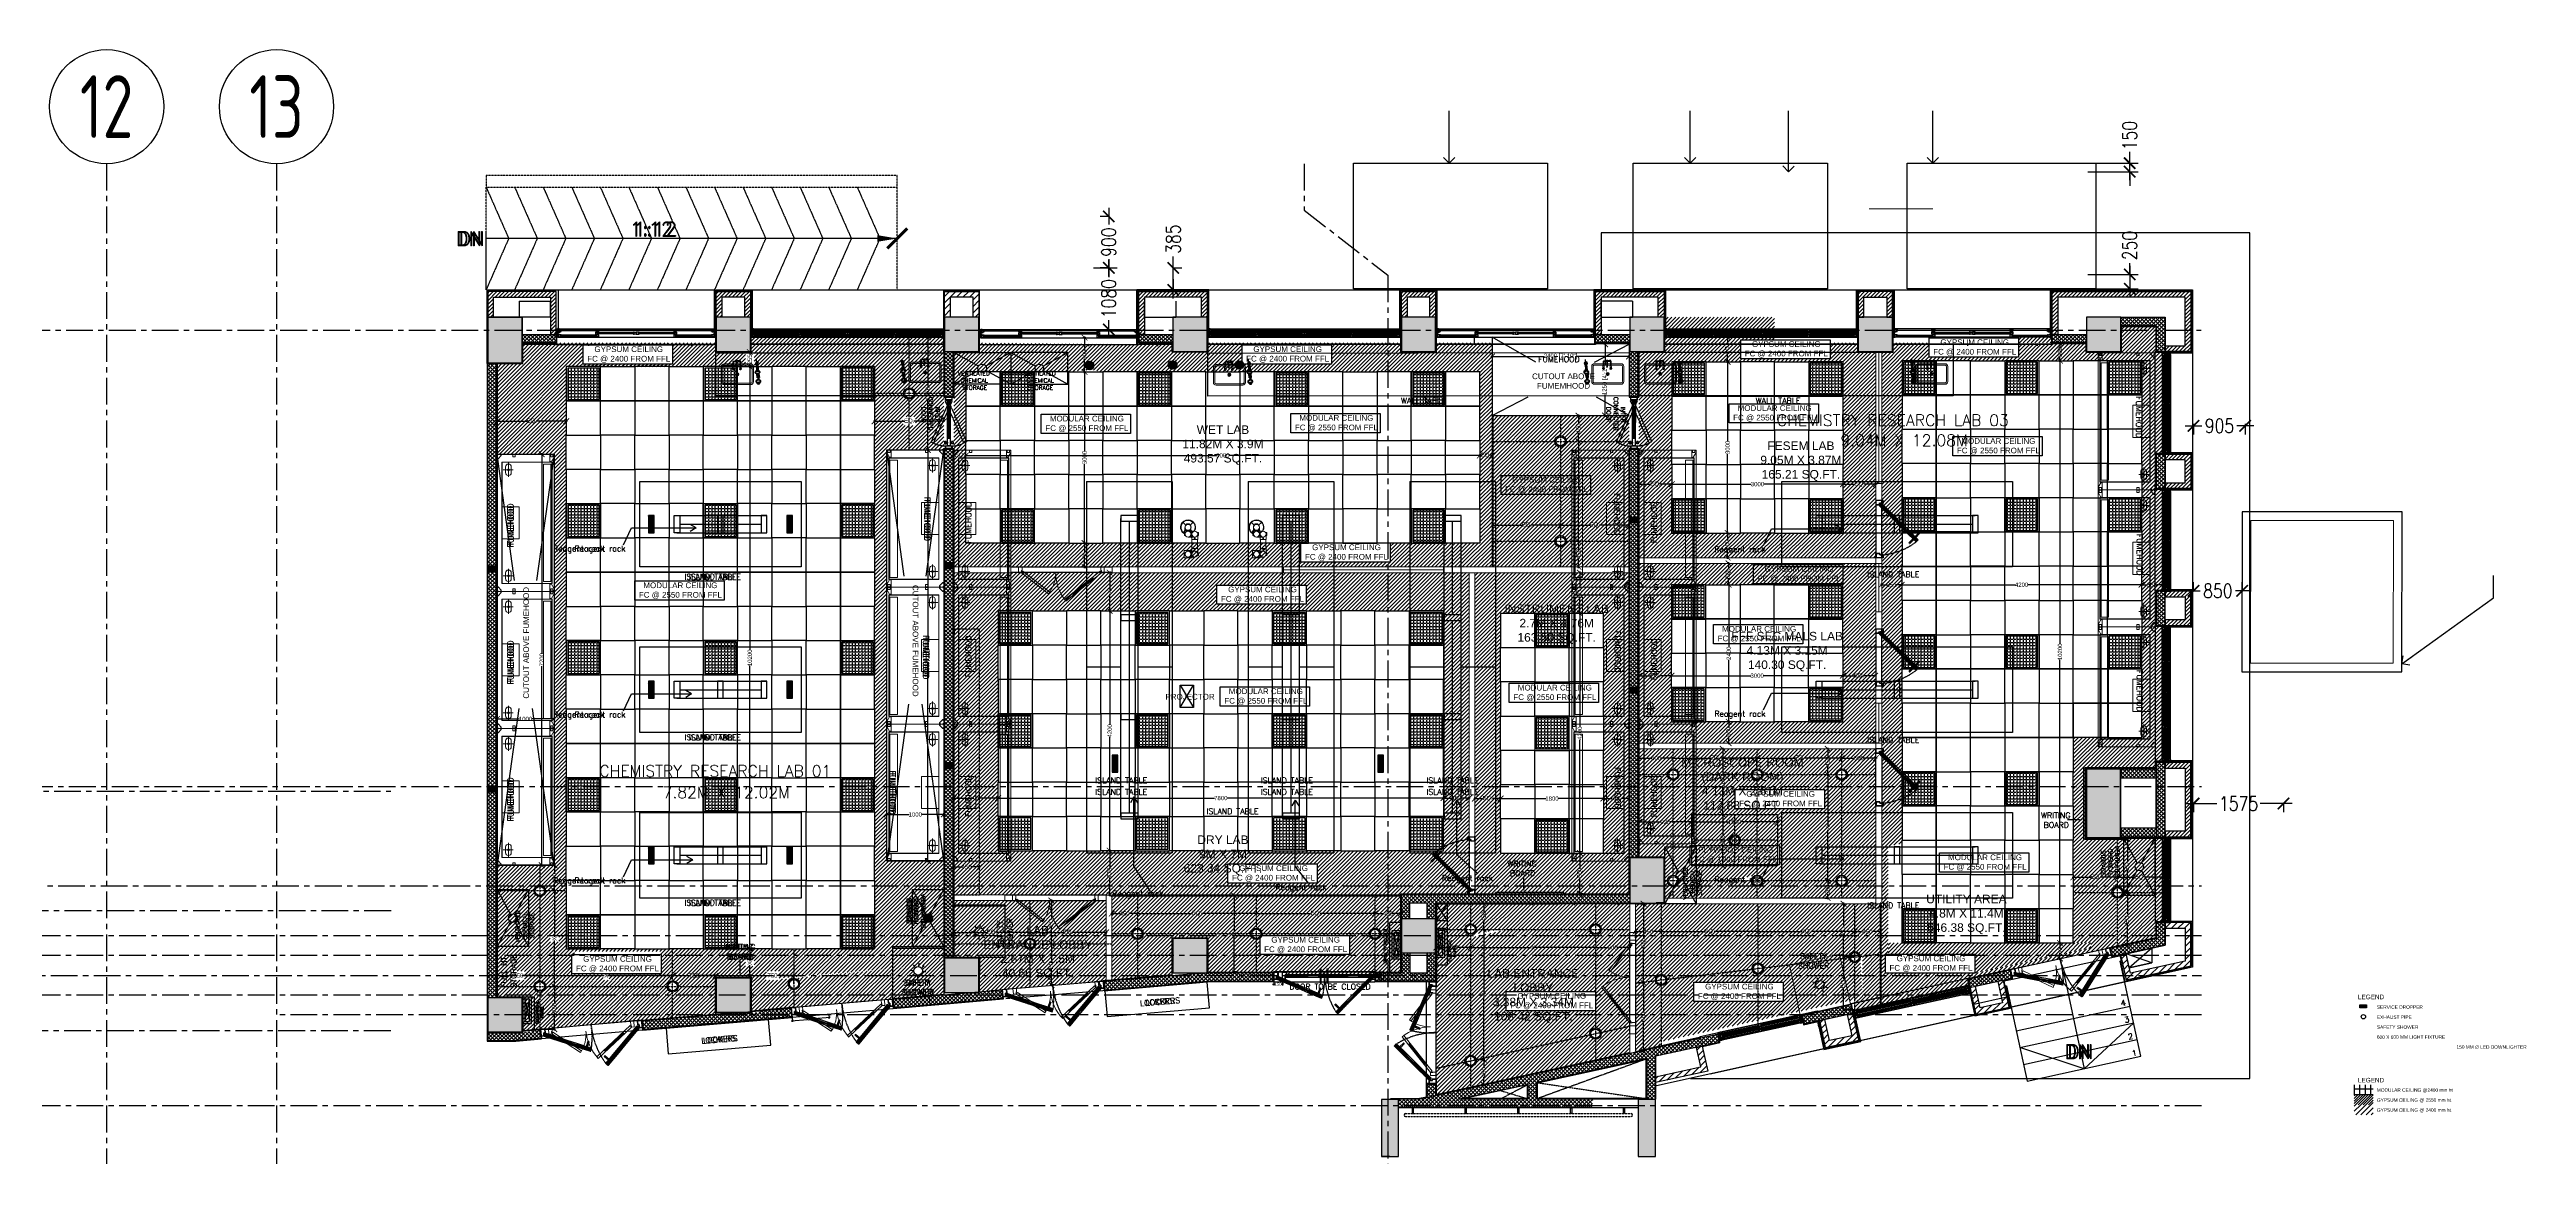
# Model space of a CAD drawing. Header units: millimetres. Extents: x -661525 to 498941, y 282148 to 1359693.
# Drawn here: x -356301 to -312921, y 439552 to 458942 of the extents above; entities that cross this region are included whole.
import ezdxf
from ezdxf import colors
from ezdxf.entities.mleader import LeaderData, LeaderLine
from ezdxf.enums import TextEntityAlignment as Align
from ezdxf.math import Vec2, Vec3

# ---------------------------------------------------------------- set-up
doc = ezdxf.new("R2010")
doc.units = ezdxf.units.MM
doc.header["$LTSCALE"] = 2.5
doc.header["$PDMODE"] = 35
doc.header["$PDSIZE"] = 15
for name, pattern in [('CENTER', [2, 1.25, -0.25, 0.25, -0.25]), ('DASHED', [0.75, 0.5, -0.25]), ('HIDDEN', [0.375, 0.25, -0.125]), ('HIDDEN2', [0.1875, 0.125, -0.0625])]:
    doc.linetypes.add(name, pattern=pattern)
doc.layers.get('0').update_dxf_attribs({"linetype": 'CONTINUOUS'})
doc.layers.get('DEFPOINTS').update_dxf_attribs({"linetype": 'CONTINUOUS'})
for name, color, linetype in [('00', 5, 'CONTINUOUS'), ('A-ALU-SECTION', 11, 'CONTINUOUS'), ('A-ANNO-DIMS-100', 11, 'CONTINUOUS'), ('A-ANNO-DIMS-MAS-25', 11, 'CONTINUOUS'), ('A-ANNO-GRID', 5, 'CENTER'), ('A-ANNO-NOTE', 11, 'CONTINUOUS'), ('A-ANNO-TEXT', 7, 'CONTINUOUS'), ('A-COLS', 7, 'CONTINUOUS'), ('A-COLS-PATT', 252, 'CONTINUOUS'), ('A-DOOR', 3, 'CONTINUOUS'), ('A-DOOR-JAMB', 8, 'CONTINUOUS'), ('A-ELEV', 8, 'CONTINUOUS'), ('A-ELEV-MEDM', 34, 'CONTINUOUS'), ('A-ELEV-THIN', 8, 'CONTINUOUS'), ('A-FLOR', 13, 'CONTINUOUS'), ('A-FLOR-HRAL', 3, 'CONTINUOUS'), ('A-FLOR-OPEN', 6, 'CONTINUOUS'), ('A-GLAZ', 5, 'CONTINUOUS'), ('A-WALL', 8, 'CONTINUOUS'), ('A-WALL-1', 8, 'CONTINUOUS'), ('A-WALL-125', 30, 'CONTINUOUS'), ('A-WALL-2', 8, 'CONTINUOUS'), ('A-WALL-JAMB', 11, 'CONTINUOUS'), ('A-WALL-PATT-125', 8, 'CONTINUOUS'), ('A-WALL-PATT-150', 8, 'CONTINUOUS'), ('A-WALL-PLAS', 8, 'CONTINUOUS'), ('CEILING', 11, 'CONTINUOUS'), ('E-Panel', 5, 'CONTINUOUS'), ('I-ANNO-PATT-2.5', 5, 'CONTINUOUS'), ('I-DOOR', 3, 'CONTINUOUS'), ('I-FURN', 14, 'CONTINUOUS'), ('I-GLAZ', 9, 'CONTINUOUS'), ('I-PART-FULL', 3, 'CONTINUOUS'), ('I-SECT', 3, 'CONTINUOUS'), ('I-SECT-MEDM', 4, 'CONTINUOUS')]:
    doc.layers.add(name, color=color, linetype=linetype)
for name, color, linetype, lineweight in [('DIM', 47, 'CONTINUOUS', 18), ('DOOR', 251, 'CONTINUOUS', 20), ('DOORS', 10, 'CONTINUOUS', 9), ('DRAFTING', 6, 'CONTINUOUS', 5), ('lab furniture', 34, 'CONTINUOUS', 18), ('partition', 6, 'CONTINUOUS', 18), ('Wall - Stone Hatch', 252, 'CONTINUOUS', 13)]:
    doc.layers.add(name, color=color, linetype=linetype, lineweight=lineweight)
doc.styles.add('ARIAL', font='arial.ttf')
doc.styles.add('COMPLEX', font='complex.shx', dxfattribs={"width": 0.8})
doc.styles.add('ISOCP', font='isocp.shx', dxfattribs={"width": 0.8})
doc.styles.add('ROMAND', font='ROMAND')
doc.styles.get("Standard").update_dxf_attribs({"font": 'txt.shx', "height": 1})
doc.dimstyles.new('TICK100', dxfattribs={"dimtxt": 250, "dimasz": 200, "dimexe": 150, "dimexo": 10, "dimgap": 50, "dimtad": 0, "dimdec": 0, "dimrnd": 5, "dimzin": 1, "dimdsep": 46, "dimtxsty": 'COMPLEX', "dimblk1": 'ARCHTICK', "dimblk2": 'ARCHTICK', "dimsah": 1, "dimcen": 0.09375, "dimdle": 150, "dimclrd": 11, "dimclre": 11, "dimclrt": 7, "dimadec": 0, "dimazin": 0, "dimtfac": 1, "dimtdec": 0, "dimtofl": 0, "dimtmove": 0, "dimatfit": 3, "dimldrblk": 'OPEN90', "dimfxl": 1, "dimtolj": 1, "dimtzin": 1, "dimarcsym": 0})
doc.dimstyles.new('TICK200', dxfattribs={"dimtxt": 1000, "dimasz": 700, "dimexe": 40, "dimexo": 0, "dimgap": 100, "dimtad": 0, "dimdec": 0, "dimzin": 1, "dimdsep": 46, "dimtxsty": 'COMPLEX', "dimblk1": 'ARCHTICK', "dimblk2": 'ARCHTICK', "dimsah": 1, "dimcen": 0.09375, "dimdle": 40, "dimclrd": 11, "dimclre": 11, "dimclrt": 7, "dimadec": 0, "dimazin": 0, "dimtfac": 1, "dimtdec": 0, "dimtofl": 0, "dimtmove": 0, "dimatfit": 3, "dimldrblk": 'ARCHTICK', "dimfxl": 1, "dimtolj": 1, "dimtzin": 1, "dimarcsym": 0})
pattern_1 = [(45, (-674992.925, 1033030.065), (-33.6759605, 33.6759605), [])]
pattern_2 = [(45, (2e-09, -328214.335), (-33.6759605, 33.6759605), []), (135, (2e-09, -328214.335), (-33.6759605, -33.6759605), [])]
pattern_3 = [(45, (255900.18, -437222.61), (-56.126601, 56.126601), [])]
pattern_4 = [(45, (255900.177, -437222.61), (-33.6759605, 33.6759605), [])]
pattern_5 = [(45, (255900.177, -437197.61), (-33.6759605, 33.6759605), [])]
pattern_6 = [(45, (255925.177, -437222.61), (-33.6759605, 33.6759605), [])]
pattern_7 = [(134.67990645, (-491770.6036, -2213532.536), (-4.515142516, -4.464972905), []), (134.67990645, (-491770.5786, -2213528.046), (-4.515142516, -4.464972905), [7.937499506, -1.587499901, 0, -1.587499901])]
pattern_8 = [(179.67990645, (-491770.604, -2213532.536), (-0.070950544, -12.69980102), []), (179.67990645, (-491776.918, -2213526.15), (-0.070950544, -12.69980102), [6.349999605, -3.174999803])]
pattern_9 = [(179.67990645, (-491770.603, -2213532.537), (-0.070950544, -12.69980102), []), (179.67990645, (-491776.917, -2213526.152), (-0.070950544, -12.69980102), [6.349999605, -3.174999803])]
pattern_10 = [(269.67990645, (-491767.0506, -2213529.022), (2.3812126914, -0.013303227), []), (269.67990645, (-491768.248, -2213530.206), (2.3812126914, -0.013303227), [0, -2.381249852])]
pattern_11 = [(269.67990645, (-491770.6025, -2213532.5371), (2.3812126914, -0.013303227), []), (269.67990645, (-491771.7998, -2213533.721), (2.3812126914, -0.013303227), [0, -2.381249852])]
pattern_12 = [(269.67990645, (-491770.6036, -2213532.536), (2.3812126914, -0.013303227), []), (269.67990645, (-491771.801, -2213533.72), (2.3812126914, -0.013303227), [0, -2.381249852])]
pattern_13 = [(112.51770512, (-145368.589, -2102951.771), (-5.865883474, -2.431852393), []), (112.51770512, (-145366.872, -2102947.622), (-5.865883474, -2.431852393), [7.937499506, -1.587499901, 0, -1.587499901])]
pattern_14 = [(157.5177051, (-145368.589, -2102951.771), (-4.85645333, -11.7347706), []), (157.5177051, (-145372.028, -2102943.475), (-4.85645333, -11.7347706), [6.349999605, -3.174999803])]
pattern_15 = [(157.5177051, (-145368.589, -2102951.773), (-4.85645333, -11.7347706), []), (157.5177051, (-145372.028, -2102943.477), (-4.85645333, -11.7347706), [6.349999605, -3.174999803])]
pattern_16 = [(247.51770512, (-145363.9732, -2102949.857), (2.2002694873, -0.910584999), []), (247.51770512, (-145365.5286, -2102950.5018), (2.2002694873, -0.910584999), [0, -2.381249852])]
pattern_17 = [(247.51770512, (-145368.5887, -2102951.7726), (2.2002694873, -0.910584999), []), (247.51770512, (-145370.1441, -2102952.4174), (2.2002694873, -0.910584999), [0, -2.381249852])]
pattern_18 = [(247.51770512, (-145368.5893, -2102951.771), (2.2002694873, -0.910584999), []), (247.51770512, (-145370.1447, -2102952.416), (2.2002694873, -0.910584999), [0, -2.381249852])]
pattern_19 = [(135, (-1055891.537, -2766690.912), (-4.9391408666, 1.3470384182), [6.35, -1.27, 0, -1.27])]
pattern_20 = [(135, (-1055755.6216, -2763525.1234), (-4.9391408666, 1.3470384182), [6.35, -1.27, 0, -1.27])]
pattern_21 = [(135, (-1018622.6103, -2721767.9398), (-4.9391408666, 1.3470384182), [6.35, -1.27, 0, -1.27])]
pattern_22 = [(135, (-1010378.645, -2720502.1513), (-4.9391408666, 1.3470384182), [6.35, -1.27, 0, -1.27])]
pattern_23 = [(135, (-1056721.9125, -2728842.9407), (-4.9391408666, 1.3470384182), [6.35, -1.27, 0, -1.27])]
pattern_24 = [(135, (-1048477.947, -2726277.1523), (-4.9391408666, 1.3470384182), [6.35, -1.27, 0, -1.27])]
pattern_25 = [(135, (-1031745.2507, -2728674.958), (-4.9391408666, 1.3470384182), [6.35, -1.27, 0, -1.27])]
pattern_26 = [(135, (-1023501.2854, -2727109.1695), (-4.9391408666, 1.3470384182), [6.35, -1.27, 0, -1.27])]
pattern_27 = [(45.67827104, (1068479.2845, 523803.136), (-4.542966336, 4.43665999), []), (45.67827104, (1068483.774, 523803.1895), (-4.542966336, 4.43665999), [7.937499506, -1.587499901, 0, -1.587499901])]
pattern_28 = [(90.678271, (1068493.864, 523803.136), (-12.69910933, -0.15033988), []), (90.678271, (1068500.139, 523809.561), (-12.69910933, -0.15033988), [6.349999605, -3.1749998])]
pattern_29 = [(90.678271, (1068479.283, 523803.135), (-12.69910933, -0.15033988), []), (90.678271, (1068485.558, 523809.56), (-12.69910933, -0.15033988), [6.349999605, -3.1749998])]
pattern_30 = [(180.67827104, (1068497.4398, 523799.645), (0.028188727, -2.381083), []), (180.67827104, (1068496.2352, 523800.8215), (0.028188727, -2.381083), [0, -2.381249852])]
pattern_31 = [(180.67827104, (1068479.2833, 523803.1352), (0.028188727, -2.381083), []), (180.67827104, (1068478.0787, 523804.3116), (0.028188727, -2.381083), [0, -2.381249852])]
pattern_32 = [(180.67827104, (1068479.2845, 523803.1363), (0.028188727, -2.381083), []), (180.67827104, (1068478.0798, 523804.3128), (0.028188727, -2.381083), [0, -2.381249852])]

# ---------------------------------------------------------------- blocks, each defined once
blk = doc.blocks.new('UJUJUJU')
at = {"color": 1, "lineweight": 0, "ltscale": 2}
for p, q in [((-63, 17), (-54, 17)), ((-63, 4), (-54, 4)), ((-51, 9), (-54, 9)), ((57, 53), (0, 53)), ((57, 59), (57, -59)), ((57, 59), (61, 59)), ((59, 59), (59, -59)), ((61, 59), (61, -59)), ((61, 53), (118, 53)), ((170, 9), (173, 9)), ((182, 17), (173, 17)), ((182, 4), (173, 4)), ((-63, -4), (-54, -4)), ((-63, -17), (-54, -17)), ((-63, -334), (-54, -334)), ((-63, -347), (-54, -347)), ((-63, -356), (-54, -356)), ((-63, -368), (-54, -368)), ((-51, -9), (-54, -9)), ((-51, -342), (-54, -342)), ((-51, -360), (-54, -360)), ((-53, -98), (-53, -9)), ((53, -98), (-53, -98)), ((-53, -351), (-53, -257)), ((53, -257), (-53, -257)), ((-49, -98), (-49, -257)), ((57, -53), (0, -53)), ((53, -298), (0, -298)), ((57, -404), (0, -404)), ((49, -98), (49, -257)), ((53, -98), (53, -66)), ((53, -351), (53, -257)), ((57, -298), (53, -298)), ((57, -59), (61, -59)), ((61, -292), (57, -292)), ((57, -410), (57, -292)), ((61, -410), (57, -410)), ((59, -410), (59, -292)), ((59, -410), (59, -412)), ((178, -412), (59, -412)), ((61, -53), (118, -53)), ((61, -410), (61, -292)), ((118, -298), (61, -298)), ((118, -404), (61, -404)), ((178, -408), (61, -408)), ((178, -410), (61, -410)), ((66, -412), (66, -470)), ((200, -388), (161, -427)), ((170, -9), (173, -9)), ((170, -342), (173, -342)), ((170, -360), (173, -360)), ((171, -360), (171, -408)), ((171, -412), (171, -470)), ((182, -4), (173, -4)), ((182, -17), (173, -17)), ((182, -334), (173, -334)), ((182, -347), (173, -347)), ((182, -356), (173, -356)), ((182, -368), (173, -368)), ((178, -408), (178, -412)), ((76, -512), (37, -551)), ((102, -533), (102, -524)), ((110, -521), (110, -524)), ((114, -533), (114, -524)), ((123, -533), (123, -524)), ((127, -521), (127, -524)), ((135, -533), (135, -524)), ((161, -512), (200, -551))]:
    blk.add_line(p, q, dxfattribs=at)
for points in [[(-54, -26), (-63, -26), (-63, 26), (-54, 26)], [(53, 66), (184, 66), (184, -66), (53, -66)], [(173, -26), (182, -26), (182, 26), (173, 26)], [(-54, -326), (-63, -326), (-63, -377), (-54, -377)], [(173, -326), (182, -326), (182, -377), (173, -377)], [(93, -524), (93, -533), (144, -533), (144, -524)]]:
    blk.add_lwpolyline(points, close=True, dxfattribs=at)
for centre, radius in [((0, 0), 51.4), ((118, 0), 51.4), ((0, -351), 51.4), ((0, -77), 8.42), ((0, -277), 8.42), ((118, -351), 51.4), ((118, -470), 51.4)]:
    blk.add_circle(centre, radius, dxfattribs=at)
for centre, radius, start, end in [((0, 0), 52.7, 90, 270), ((118, 0), 52.7, 270, 90), ((0, -351), 52.7, 90, 270), ((0, -351), 52.7, 180, 0), ((118, -470), 132, 150.0318, 61.3225), ((118, -470), 123, 147.6426, 59.0589), ((118, -351), 52.7, 270, 90), ((118, -470), 52.7, 145.0123, 34.2487), ((118, -470), 52.7, 180, 0), ((118, -470), 52.7, 270, 0)]:
    blk.add_arc(centre, radius, start, end, dxfattribs=at)
blk = doc.blocks.new('LIGHTS')
at = {"layer": 'CEILING', "transparency": 33554687}
h = blk.add_hatch(dxfattribs=at)
h.set_pattern_fill('ANGLE', color=40, scale=8)
h.set_pattern_definition([(0, (-357159.19, 594292.36), (0, 55.88), [40.64, -15.24]), (90, (-357159.19, 594292.36), (-55.88, 3e-15), [40.64, -15.24])])
h.paths.add_polyline_path([(-357709, 594292), (-357159, 594292), (-357159, 594842), (-357709, 594842)])
at = {"layer": 'CEILING', "color": 40}
for points in [[(-357734, 594267), (-357134, 594267), (-357134, 594867), (-357734, 594867)], [(-357709, 594292), (-357159, 594292), (-357159, 594842), (-357709, 594842)]]:
    blk.add_lwpolyline(points, close=True, dxfattribs=at)
blk = doc.blocks.new('_ARCHTICK')
at = {"color": 0, "linetype": 'ByBlock', "const_width": 0.15}
blk.add_lwpolyline([(-0.5, -0.5), (0.5, 0.5)], dxfattribs=at)
blk = doc.blocks.new('*D300')
at = {"layer": 'CEILING', "color": 8, "lineweight": -2, "transparency": 16777216}
for p, q in [((-344096, 443187), (-344017, 443187)), ((-344037, 443207), (-344037, 442974)), ((-344096, 442692), (-344017, 442692)), ((-344037, 442672), (-344037, 442905))]:
    blk.add_line(p, q, dxfattribs=at)
at = {"layer": 'DEFPOINTS', "color": 0, "transparency": 16777216}
for p in [(-344096, 443187), (-344037, 443187), (-344096, 442692)]:
    blk.add_point(p, dxfattribs=at)
at = {"layer": 'CEILING', "color": 8, "lineweight": -2, "transparency": 16777216, "xscale": 100, "yscale": 100, "zscale": 100}
for p, rotation in [((-344037, 443187), 90), ((-344037, 442692), 270)]:
    blk.add_blockref('_ARCHTICK', p, dxfattribs=dict(at, rotation=rotation))
at = {"layer": 'CEILING', "color": 1, "transparency": 16777216, "insert": (-344037, 442939), "char_height": 75, "attachment_point": 5, "rotation": 90, "style": 'ARIAL'}
blk.add_mtext('\\A1;X', dxfattribs=at)
blk = doc.blocks.new('*D174')
at = {"layer": 'CEILING', "color": 8, "lineweight": -2, "transparency": 16777216}
for p, q in [((-344037, 453407), (-344037, 448425)), ((-344037, 453387), (-344017, 453387)), ((-344037, 443167), (-344037, 448150)), ((-344096, 443187), (-344017, 443187))]:
    blk.add_line(p, q, dxfattribs=at)
at = {"layer": 'DEFPOINTS', "color": 0, "transparency": 16777216}
for p in [(-344037, 453387), (-344037, 453387), (-344096, 443187)]:
    blk.add_point(p, dxfattribs=at)
at = {"layer": 'CEILING', "color": 8, "lineweight": -2, "transparency": 16777216, "xscale": 100, "yscale": 100, "zscale": 100}
for p, rotation in [((-344037, 453387), 90), ((-344037, 443187), 270)]:
    blk.add_blockref('_ARCHTICK', p, dxfattribs=dict(at, rotation=rotation))
at = {"layer": 'CEILING', "color": 1, "transparency": 16777216, "insert": (-344037, 448287), "char_height": 75, "attachment_point": 5, "rotation": 90, "style": 'ARIAL'}
blk.add_mtext('\\A1;10200', dxfattribs=at)
blk = doc.blocks.new('*D301')
at = {"layer": 'CEILING', "color": 8, "lineweight": -2, "transparency": 16777216}
for p, q in [((-344037, 453642), (-344057, 453642)), ((-344037, 453387), (-344057, 453387)), ((-344037, 453662), (-344037, 453598)), ((-344037, 453367), (-344037, 453431))]:
    blk.add_line(p, q, dxfattribs=at)
at = {"layer": 'DEFPOINTS', "color": 0, "transparency": 16777216}
for p in [(-344037, 453642), (-344037, 453642), (-344037, 453387)]:
    blk.add_point(p, dxfattribs=at)
at = {"layer": 'CEILING', "color": 8, "lineweight": -2, "transparency": 16777216, "xscale": 100, "yscale": 100, "zscale": 100}
for p, rotation in [((-344037, 453642), 90), ((-344037, 453387), 270)]:
    blk.add_blockref('_ARCHTICK', p, dxfattribs=dict(at, rotation=rotation))
at = {"layer": 'CEILING', "color": 1, "transparency": 16777216, "insert": (-344037, 453515), "char_height": 75, "attachment_point": 5, "rotation": 90, "style": 'ARIAL'}
blk.add_mtext('\\A1;255', dxfattribs=at)
blk = doc.blocks.new('*D175')
at = {"layer": 'CEILING', "color": 8, "lineweight": -2, "transparency": 16777216}
for p, q in [((-348484, 452430), (-347939, 452430)), ((-348464, 452433), (-348464, 452410)), ((-347231, 452430), (-347776, 452430)), ((-347251, 452433), (-347251, 452410))]:
    blk.add_line(p, q, dxfattribs=at)
at = {"layer": 'DEFPOINTS', "color": 0, "transparency": 16777216}
for p in [(-348464, 452433), (-347251, 452433), (-347251, 452430)]:
    blk.add_point(p, dxfattribs=at)
at = {"layer": 'CEILING', "color": 8, "lineweight": -2, "transparency": 16777216, "xscale": 100, "yscale": 100, "zscale": 100, "rotation": 180}
blk.add_blockref('_ARCHTICK', (-348464, 452430), dxfattribs=at)
at = {"layer": 'CEILING', "color": 8, "lineweight": -2, "transparency": 16777216, "xscale": 100, "yscale": 100, "zscale": 100}
blk.add_blockref('_ARCHTICK', (-347251, 452430), dxfattribs=at)
at = {"layer": 'CEILING', "color": 1, "transparency": 16777216, "insert": (-347857, 452430), "char_height": 75, "attachment_point": 5, "style": 'ARIAL'}
blk.add_mtext('\\A1;EQ.', dxfattribs=at)
blk = doc.blocks.new('*D302')
at = {"layer": 'CEILING', "color": 8, "lineweight": -2, "transparency": 16777216}
for p, q in [((-341871, 452430), (-341326, 452430)), ((-341851, 452430), (-341851, 452450)), ((-340618, 452430), (-341163, 452430)), ((-340638, 452430), (-340638, 452450))]:
    blk.add_line(p, q, dxfattribs=at)
at = {"layer": 'DEFPOINTS', "color": 0, "transparency": 16777216}
for p in [(-341851, 452430), (-340638, 452430), (-340638, 452430)]:
    blk.add_point(p, dxfattribs=at)
at = {"layer": 'CEILING', "color": 8, "lineweight": -2, "transparency": 16777216, "xscale": 100, "yscale": 100, "zscale": 100, "rotation": 180}
blk.add_blockref('_ARCHTICK', (-341851, 452430), dxfattribs=at)
at = {"layer": 'CEILING', "color": 8, "lineweight": -2, "transparency": 16777216, "xscale": 100, "yscale": 100, "zscale": 100}
blk.add_blockref('_ARCHTICK', (-340638, 452430), dxfattribs=at)
at = {"layer": 'CEILING', "color": 1, "transparency": 16777216, "insert": (-341244, 452430), "char_height": 75, "attachment_point": 5, "style": 'ARIAL'}
blk.add_mtext('\\A1;EQ.', dxfattribs=at)
blk = doc.blocks.new('*D176')
at = {"layer": 'CEILING', "color": 8, "lineweight": -2, "transparency": 16777216}
for p, q in [((-347714, 451853), (-347661, 451853)), ((-347681, 451873), (-347681, 448364)), ((-347681, 444633), (-347681, 448142)), ((-347681, 444653), (-347661, 444653))]:
    blk.add_line(p, q, dxfattribs=at)
at = {"layer": 'DEFPOINTS', "color": 0, "transparency": 16777216}
for p in [(-347714, 451853), (-347681, 444653), (-347681, 444653)]:
    blk.add_point(p, dxfattribs=at)
at = {"layer": 'CEILING', "color": 8, "lineweight": -2, "transparency": 16777216, "xscale": 100, "yscale": 100, "zscale": 100}
for p, rotation in [((-347681, 451853), 90), ((-347681, 444653), 270)]:
    blk.add_blockref('_ARCHTICK', p, dxfattribs=dict(at, rotation=rotation))
at = {"layer": 'CEILING', "color": 1, "transparency": 16777216, "insert": (-347681, 448253), "char_height": 75, "attachment_point": 5, "rotation": 90, "style": 'ARIAL'}
blk.add_mtext('\\A1;7200', dxfattribs=at)
blk = doc.blocks.new('*D177')
at = {"layer": 'CEILING', "color": 8, "lineweight": -2, "transparency": 16777216}
for p, q in [((-348484, 447216), (-348072, 447216)), ((-348464, 447216), (-348464, 447236)), ((-347444, 447216), (-347855, 447216)), ((-347464, 447216), (-347464, 447236))]:
    blk.add_line(p, q, dxfattribs=at)
at = {"layer": 'DEFPOINTS', "color": 0, "transparency": 16777216}
for p in [(-348464, 447216), (-348464, 447216), (-347464, 447216)]:
    blk.add_point(p, dxfattribs=at)
at = {"layer": 'CEILING', "color": 8, "lineweight": -2, "transparency": 16777216, "xscale": 100, "yscale": 100, "zscale": 100, "rotation": 180}
blk.add_blockref('_ARCHTICK', (-348464, 447216), dxfattribs=at)
at = {"layer": 'CEILING', "color": 8, "lineweight": -2, "transparency": 16777216, "xscale": 100, "yscale": 100, "zscale": 100}
blk.add_blockref('_ARCHTICK', (-347464, 447216), dxfattribs=at)
at = {"layer": 'CEILING', "color": 1, "transparency": 16777216, "insert": (-347964, 447216), "char_height": 75, "attachment_point": 5, "style": 'ARIAL'}
blk.add_mtext('\\A1;1000', dxfattribs=at)
blk = doc.blocks.new('*D178')
at = {"layer": 'CEILING', "color": 8, "lineweight": -2, "transparency": 16777216}
for p, q in [((-340894, 453904), (-340938, 453904)), ((-340918, 453924), (-340918, 453024)), ((-340918, 451908), (-340918, 452808)), ((-340894, 451928), (-340938, 451928))]:
    blk.add_line(p, q, dxfattribs=at)
at = {"layer": 'DEFPOINTS', "color": 0, "transparency": 16777216}
for p in [(-340894, 453904), (-340918, 451928), (-340894, 451928)]:
    blk.add_point(p, dxfattribs=at)
at = {"layer": 'CEILING', "color": 8, "lineweight": -2, "transparency": 16777216, "xscale": 100, "yscale": 100, "zscale": 100}
for p, rotation in [((-340918, 453904), 90), ((-340918, 451928), 270)]:
    blk.add_blockref('_ARCHTICK', p, dxfattribs=dict(at, rotation=rotation))
at = {"layer": 'CEILING', "color": 1, "transparency": 16777216, "insert": (-340918, 452916), "char_height": 75, "attachment_point": 5, "rotation": 90, "style": 'ARIAL'}
blk.add_mtext('\\A1;1976', dxfattribs=at)
blk = doc.blocks.new('*D179')
at = {"layer": 'CEILING', "color": 8, "lineweight": -2, "transparency": 16777216}
for p, q in [((-340894, 451928), (-340938, 451928)), ((-340918, 451948), (-340918, 448439)), ((-340918, 444708), (-340918, 448217)), ((-340918, 444728), (-340938, 444728))]:
    blk.add_line(p, q, dxfattribs=at)
at = {"layer": 'DEFPOINTS', "color": 0, "transparency": 16777216}
for p in [(-340894, 451928), (-340918, 444728), (-340918, 444728)]:
    blk.add_point(p, dxfattribs=at)
at = {"layer": 'CEILING', "color": 8, "lineweight": -2, "transparency": 16777216, "xscale": 100, "yscale": 100, "zscale": 100}
for p, rotation in [((-340918, 451928), 90), ((-340918, 444728), 270)]:
    blk.add_blockref('_ARCHTICK', p, dxfattribs=dict(at, rotation=rotation))
at = {"layer": 'CEILING', "color": 1, "transparency": 16777216, "insert": (-340918, 448328), "char_height": 75, "attachment_point": 5, "rotation": 90, "style": 'ARIAL'}
blk.add_mtext('\\A1;7200', dxfattribs=at)
blk = doc.blocks.new('*D180')
at = {"layer": 'CEILING', "color": 8, "lineweight": -2, "transparency": 16777216}
for p, q in [((-341658, 445544), (-341246, 445544)), ((-341638, 445505), (-341638, 445564)), ((-340618, 445544), (-341029, 445544)), ((-340638, 445505), (-340638, 445564))]:
    blk.add_line(p, q, dxfattribs=at)
at = {"layer": 'DEFPOINTS', "color": 0, "transparency": 16777216}
for p in [(-341638, 445544), (-341638, 445505), (-340638, 445505)]:
    blk.add_point(p, dxfattribs=at)
at = {"layer": 'CEILING', "color": 8, "lineweight": -2, "transparency": 16777216, "xscale": 100, "yscale": 100, "zscale": 100, "rotation": 180}
blk.add_blockref('_ARCHTICK', (-341638, 445544), dxfattribs=at)
at = {"layer": 'CEILING', "color": 8, "lineweight": -2, "transparency": 16777216, "xscale": 100, "yscale": 100, "zscale": 100}
blk.add_blockref('_ARCHTICK', (-340638, 445544), dxfattribs=at)
at = {"layer": 'CEILING', "color": 1, "transparency": 16777216, "insert": (-341138, 445544), "char_height": 75, "attachment_point": 5, "style": 'ARIAL'}
blk.add_mtext('\\A1;1000', dxfattribs=at)
blk = doc.blocks.new('*D181')
at = {"layer": 'CEILING', "color": 8, "lineweight": -2, "transparency": 16777216}
for p, q in [((-331058, 453566), (-330126, 453566)), ((-331038, 453558), (-331038, 453586)), ((-328618, 453566), (-329549, 453566)), ((-328638, 453566), (-328638, 453586))]:
    blk.add_line(p, q, dxfattribs=at)
at = {"layer": 'DEFPOINTS', "color": 0, "transparency": 16777216}
for p in [(-331038, 453566), (-331038, 453558), (-328638, 453566)]:
    blk.add_point(p, dxfattribs=at)
at = {"layer": 'CEILING', "color": 8, "lineweight": -2, "transparency": 16777216, "xscale": 100, "yscale": 100, "zscale": 100, "rotation": 180}
blk.add_blockref('_ARCHTICK', (-331038, 453566), dxfattribs=at)
at = {"layer": 'CEILING', "color": 8, "lineweight": -2, "transparency": 16777216, "xscale": 100, "yscale": 100, "zscale": 100}
blk.add_blockref('_ARCHTICK', (-328638, 453566), dxfattribs=at)
at = {"layer": 'CEILING', "color": 1, "transparency": 16777216, "insert": (-329838, 453566), "char_height": 75, "attachment_point": 5, "style": 'ARIAL'}
blk.add_mtext('\\A1;2400 [7\'-10"]', dxfattribs=at)
blk = doc.blocks.new('*D182')
at = {"layer": 'CEILING', "color": 8, "lineweight": -2, "transparency": 16777216}
for p, q in [((-329055, 453779), (-329078, 453779)), ((-329058, 453799), (-329058, 453409)), ((-329058, 452509), (-329058, 452899)), ((-329055, 452529), (-329078, 452529))]:
    blk.add_line(p, q, dxfattribs=at)
at = {"layer": 'DEFPOINTS', "color": 0, "transparency": 16777216}
for p in [(-329055, 453779), (-329058, 452529), (-329055, 452529)]:
    blk.add_point(p, dxfattribs=at)
at = {"layer": 'CEILING', "color": 8, "lineweight": -2, "transparency": 16777216, "xscale": 100, "yscale": 100, "zscale": 100}
for p, rotation in [((-329058, 453779), 90), ((-329058, 452529), 270)]:
    blk.add_blockref('_ARCHTICK', p, dxfattribs=dict(at, rotation=rotation))
at = {"layer": 'CEILING', "color": 1, "transparency": 16777216, "insert": (-329058, 453154), "char_height": 75, "attachment_point": 5, "rotation": 90, "style": 'ARIAL'}
blk.add_mtext('\\A1;1250 [4\'-1"]', dxfattribs=at)
blk = doc.blocks.new('*D303')
at = {"layer": 'CEILING', "color": 8, "lineweight": -2, "transparency": 16777216}
for p, q in [((-329547, 450329), (-329502, 450329)), ((-329522, 450349), (-329522, 450188)), ((-329547, 449879), (-329502, 449879)), ((-329522, 449859), (-329522, 450020))]:
    blk.add_line(p, q, dxfattribs=at)
at = {"layer": 'DEFPOINTS', "color": 0, "transparency": 16777216}
for p in [(-329547, 450329), (-329522, 450329), (-329547, 449879)]:
    blk.add_point(p, dxfattribs=at)
at = {"layer": 'CEILING', "color": 8, "lineweight": -2, "transparency": 16777216, "xscale": 100, "yscale": 100, "zscale": 100}
for p, rotation in [((-329522, 450329), 90), ((-329522, 449879), 270)]:
    blk.add_blockref('_ARCHTICK', p, dxfattribs=dict(at, rotation=rotation))
at = {"layer": 'CEILING', "color": 1, "transparency": 16777216, "insert": (-329522, 450104), "char_height": 75, "attachment_point": 5, "rotation": 90, "style": 'ARIAL'}
blk.add_mtext('\\A1;450', dxfattribs=at)
blk = doc.blocks.new('*D304')
at = {"layer": 'CEILING', "color": 8, "lineweight": -2, "transparency": 16777216}
for p, q in [((-329522, 452099), (-329522, 451238)), ((-329522, 452079), (-329502, 452079)), ((-329522, 450309), (-329522, 451169)), ((-329547, 450329), (-329502, 450329))]:
    blk.add_line(p, q, dxfattribs=at)
at = {"layer": 'DEFPOINTS', "color": 0, "transparency": 16777216}
for p in [(-329522, 452079), (-329522, 452079), (-329547, 450329)]:
    blk.add_point(p, dxfattribs=at)
at = {"layer": 'CEILING', "color": 8, "lineweight": -2, "transparency": 16777216, "xscale": 100, "yscale": 100, "zscale": 100}
for p, rotation in [((-329522, 452079), 90), ((-329522, 450329), 270)]:
    blk.add_blockref('_ARCHTICK', p, dxfattribs=dict(at, rotation=rotation))
at = {"layer": 'CEILING', "color": 1, "transparency": 16777216, "insert": (-329522, 451204), "char_height": 75, "attachment_point": 5, "rotation": 90, "style": 'ARIAL'}
blk.add_mtext('\\A1;X', dxfattribs=at)
blk = doc.blocks.new('*D305')
at = {"layer": 'CEILING', "color": 8, "lineweight": -2, "transparency": 16777216}
for p, q in [((-329522, 452529), (-329542, 452529)), ((-329522, 452549), (-329522, 452388)), ((-329522, 452079), (-329542, 452079)), ((-329522, 452059), (-329522, 452220))]:
    blk.add_line(p, q, dxfattribs=at)
at = {"layer": 'DEFPOINTS', "color": 0, "transparency": 16777216}
for p in [(-329522, 452529), (-329522, 452529), (-329522, 452079)]:
    blk.add_point(p, dxfattribs=at)
at = {"layer": 'CEILING', "color": 8, "lineweight": -2, "transparency": 16777216, "xscale": 100, "yscale": 100, "zscale": 100}
for p, rotation in [((-329522, 452529), 90), ((-329522, 452079), 270)]:
    blk.add_blockref('_ARCHTICK', p, dxfattribs=dict(at, rotation=rotation))
at = {"layer": 'CEILING', "color": 1, "transparency": 16777216, "insert": (-329522, 452304), "char_height": 75, "attachment_point": 5, "rotation": 90, "style": 'ARIAL'}
blk.add_mtext('\\A1;450', dxfattribs=at)
blk = doc.blocks.new('*D306')
at = {"layer": 'CEILING', "color": 8, "lineweight": -2, "transparency": 16777216}
for p, q in [((-331046, 450610), (-330513, 450610)), ((-331026, 450553), (-331026, 450630)), ((-329818, 450610), (-330350, 450610)), ((-329838, 450553), (-329838, 450630))]:
    blk.add_line(p, q, dxfattribs=at)
at = {"layer": 'DEFPOINTS', "color": 0, "transparency": 16777216}
for p in [(-331026, 450553), (-329838, 450610), (-329838, 450553)]:
    blk.add_point(p, dxfattribs=at)
at = {"layer": 'CEILING', "color": 8, "lineweight": -2, "transparency": 16777216, "xscale": 100, "yscale": 100, "zscale": 100, "rotation": 180}
blk.add_blockref('_ARCHTICK', (-331026, 450610), dxfattribs=at)
at = {"layer": 'CEILING', "color": 8, "lineweight": -2, "transparency": 16777216, "xscale": 100, "yscale": 100, "zscale": 100}
blk.add_blockref('_ARCHTICK', (-329838, 450610), dxfattribs=at)
at = {"layer": 'CEILING', "color": 1, "transparency": 16777216, "insert": (-330432, 450610), "char_height": 75, "attachment_point": 5, "style": 'ARIAL'}
blk.add_mtext('\\A1;EQ.', dxfattribs=at)
blk = doc.blocks.new('*D307')
at = {"layer": 'CEILING', "color": 8, "lineweight": -2, "transparency": 16777216}
for p, q in [((-329858, 450610), (-329319, 450610)), ((-329838, 450553), (-329838, 450630)), ((-328618, 450610), (-329156, 450610)), ((-328638, 450610), (-328638, 450590))]:
    blk.add_line(p, q, dxfattribs=at)
at = {"layer": 'DEFPOINTS', "color": 0, "transparency": 16777216}
for p in [(-329838, 450553), (-328638, 450610), (-328638, 450610)]:
    blk.add_point(p, dxfattribs=at)
at = {"layer": 'CEILING', "color": 8, "lineweight": -2, "transparency": 16777216, "xscale": 100, "yscale": 100, "zscale": 100, "rotation": 180}
blk.add_blockref('_ARCHTICK', (-329838, 450610), dxfattribs=at)
at = {"layer": 'CEILING', "color": 8, "lineweight": -2, "transparency": 16777216, "xscale": 100, "yscale": 100, "zscale": 100}
blk.add_blockref('_ARCHTICK', (-328638, 450610), dxfattribs=at)
at = {"layer": 'CEILING', "color": 1, "transparency": 16777216, "insert": (-329238, 450610), "char_height": 75, "attachment_point": 5, "style": 'ARIAL'}
blk.add_mtext('\\A1;EQ.', dxfattribs=at)
blk = doc.blocks.new('*D308')
at = {"layer": 'CEILING', "color": 8, "lineweight": -2, "transparency": 16777216}
for p, q in [((-340486, 451831), (-340440, 451831)), ((-340466, 451829), (-340466, 451851)), ((-340232, 451831), (-340277, 451831)), ((-340252, 451829), (-340252, 451851))]:
    blk.add_line(p, q, dxfattribs=at)
at = {"layer": 'DEFPOINTS', "color": 0, "transparency": 16777216}
for p in [(-340466, 451829), (-340252, 451831), (-340252, 451829)]:
    blk.add_point(p, dxfattribs=at)
at = {"layer": 'CEILING', "color": 8, "lineweight": -2, "transparency": 16777216, "xscale": 100, "yscale": 100, "zscale": 100, "rotation": 180}
blk.add_blockref('_ARCHTICK', (-340466, 451831), dxfattribs=at)
at = {"layer": 'CEILING', "color": 8, "lineweight": -2, "transparency": 16777216, "xscale": 100, "yscale": 100, "zscale": 100}
blk.add_blockref('_ARCHTICK', (-340252, 451831), dxfattribs=at)
at = {"layer": 'CEILING', "color": 1, "transparency": 16777216, "insert": (-340359, 451831), "char_height": 75, "attachment_point": 5, "style": 'ARIAL'}
blk.add_mtext('\\A1;EQ.', dxfattribs=at)
blk = doc.blocks.new('*D183')
at = {"layer": 'CEILING', "color": 8, "lineweight": -2, "transparency": 16777216}
for p, q in [((-340272, 451831), (-335863, 451831)), ((-340252, 451829), (-340252, 451851)), ((-331232, 451831), (-335640, 451831)), ((-331252, 451831), (-331252, 451851))]:
    blk.add_line(p, q, dxfattribs=at)
at = {"layer": 'DEFPOINTS', "color": 0, "transparency": 16777216}
for p in [(-340252, 451829), (-331252, 451831), (-331252, 451831)]:
    blk.add_point(p, dxfattribs=at)
at = {"layer": 'CEILING', "color": 8, "lineweight": -2, "transparency": 16777216, "xscale": 100, "yscale": 100, "zscale": 100, "rotation": 180}
blk.add_blockref('_ARCHTICK', (-340252, 451831), dxfattribs=at)
at = {"layer": 'CEILING', "color": 8, "lineweight": -2, "transparency": 16777216, "xscale": 100, "yscale": 100, "zscale": 100}
blk.add_blockref('_ARCHTICK', (-331252, 451831), dxfattribs=at)
at = {"layer": 'CEILING', "color": 1, "transparency": 16777216, "insert": (-335752, 451831), "char_height": 75, "attachment_point": 5, "style": 'ARIAL'}
blk.add_mtext('\\A1;9000', dxfattribs=at)
blk = doc.blocks.new('*D309')
at = {"layer": 'CEILING', "color": 8, "lineweight": -2, "transparency": 16777216}
for p, q in [((-331272, 451831), (-331226, 451831)), ((-331252, 451831), (-331252, 451851)), ((-331018, 451831), (-331063, 451831)), ((-331038, 451831), (-331038, 451851))]:
    blk.add_line(p, q, dxfattribs=at)
at = {"layer": 'DEFPOINTS', "color": 0, "transparency": 16777216}
for p in [(-331252, 451831), (-331038, 451831), (-331038, 451831)]:
    blk.add_point(p, dxfattribs=at)
at = {"layer": 'CEILING', "color": 8, "lineweight": -2, "transparency": 16777216, "xscale": 100, "yscale": 100, "zscale": 100, "rotation": 180}
blk.add_blockref('_ARCHTICK', (-331252, 451831), dxfattribs=at)
at = {"layer": 'CEILING', "color": 8, "lineweight": -2, "transparency": 16777216, "xscale": 100, "yscale": 100, "zscale": 100}
blk.add_blockref('_ARCHTICK', (-331038, 451831), dxfattribs=at)
at = {"layer": 'CEILING', "color": 1, "transparency": 16777216, "insert": (-331145, 451831), "char_height": 75, "attachment_point": 5, "style": 'ARIAL'}
blk.add_mtext('\\A1;EQ.', dxfattribs=at)
blk = doc.blocks.new('*D310')
at = {"layer": 'CEILING', "color": 8, "lineweight": -2, "transparency": 16777216}
for p, q in [((-338158, 450296), (-338194, 450296)), ((-338174, 450316), (-338174, 450122)), ((-338158, 449879), (-338194, 449879)), ((-338174, 449859), (-338174, 450053))]:
    blk.add_line(p, q, dxfattribs=at)
at = {"layer": 'DEFPOINTS', "color": 0, "transparency": 16777216}
for p in [(-338174, 450296), (-338158, 450296), (-338158, 449879)]:
    blk.add_point(p, dxfattribs=at)
at = {"layer": 'CEILING', "color": 8, "lineweight": -2, "transparency": 16777216, "xscale": 100, "yscale": 100, "zscale": 100}
for p, rotation in [((-338174, 450296), 90), ((-338174, 449879), 270)]:
    blk.add_blockref('_ARCHTICK', p, dxfattribs=dict(at, rotation=rotation))
at = {"layer": 'CEILING', "color": 1, "transparency": 16777216, "insert": (-338174, 450087), "char_height": 75, "attachment_point": 5, "rotation": 90, "style": 'ARIAL'}
blk.add_mtext('\\A1;X', dxfattribs=at)
blk = doc.blocks.new('*D184')
at = {"layer": 'CEILING', "color": 8, "lineweight": -2, "transparency": 16777216}
for p, q in [((-338174, 453296), (-338194, 453296)), ((-338174, 453316), (-338174, 451907)), ((-338174, 450276), (-338174, 451684)), ((-338158, 450296), (-338194, 450296))]:
    blk.add_line(p, q, dxfattribs=at)
at = {"layer": 'DEFPOINTS', "color": 0, "transparency": 16777216}
for p in [(-338174, 453296), (-338174, 453296), (-338158, 450296)]:
    blk.add_point(p, dxfattribs=at)
at = {"layer": 'CEILING', "color": 8, "lineweight": -2, "transparency": 16777216, "xscale": 100, "yscale": 100, "zscale": 100}
for p, rotation in [((-338174, 453296), 90), ((-338174, 450296), 270)]:
    blk.add_blockref('_ARCHTICK', p, dxfattribs=dict(at, rotation=rotation))
at = {"layer": 'CEILING', "color": 1, "transparency": 16777216, "insert": (-338174, 451796), "char_height": 75, "attachment_point": 5, "rotation": 90, "style": 'ARIAL'}
blk.add_mtext('\\A1;3000', dxfattribs=at)
blk = doc.blocks.new('*D185')
at = {"layer": 'CEILING', "color": 8, "lineweight": -2, "transparency": 16777216}
for p, q in [((-347546, 442531), (-347439, 442531)), ((-347459, 442551), (-347459, 442238)), ((-347459, 441761), (-347459, 442074)), ((-347714, 441781), (-347439, 441781))]:
    blk.add_line(p, q, dxfattribs=at)
at = {"layer": 'DEFPOINTS', "color": 0, "transparency": 16777216}
for p in [(-347546, 442531), (-347459, 442531), (-347714, 441781)]:
    blk.add_point(p, dxfattribs=at)
at = {"layer": 'CEILING', "color": 8, "lineweight": -2, "transparency": 16777216, "xscale": 100, "yscale": 100, "zscale": 100}
for p, rotation in [((-347459, 442531), 90), ((-347459, 441781), 270)]:
    blk.add_blockref('_ARCHTICK', p, dxfattribs=dict(at, rotation=rotation))
at = {"layer": 'CEILING', "color": 1, "transparency": 16777216, "insert": (-347459, 442156), "char_height": 75, "attachment_point": 5, "rotation": 90, "style": 'ARIAL'}
blk.add_mtext('\\A1;750', dxfattribs=at)
blk = doc.blocks.new('*D311')
at = {"layer": 'CEILING', "color": 8, "lineweight": -2, "transparency": 16777216}
for p, q in [((-347459, 444223), (-347459, 443401)), ((-347459, 444203), (-347439, 444203)), ((-347459, 442511), (-347459, 443333)), ((-347546, 442531), (-347439, 442531))]:
    blk.add_line(p, q, dxfattribs=at)
at = {"layer": 'DEFPOINTS', "color": 0, "transparency": 16777216}
for p in [(-347459, 444203), (-347459, 444203), (-347546, 442531)]:
    blk.add_point(p, dxfattribs=at)
at = {"layer": 'CEILING', "color": 8, "lineweight": -2, "transparency": 16777216, "xscale": 100, "yscale": 100, "zscale": 100}
for p, rotation in [((-347459, 444203), 90), ((-347459, 442531), 270)]:
    blk.add_blockref('_ARCHTICK', p, dxfattribs=dict(at, rotation=rotation))
at = {"layer": 'CEILING', "color": 1, "transparency": 16777216, "insert": (-347459, 443367), "char_height": 75, "attachment_point": 5, "rotation": 90, "style": 'ARIAL'}
blk.add_mtext('\\A1;X', dxfattribs=at)
blk = doc.blocks.new('*D186')
at = {"layer": 'CEILING', "color": 8, "lineweight": -2, "transparency": 16777216}
for p, q in [((-347464, 444653), (-347439, 444653)), ((-347459, 444673), (-347459, 444512)), ((-347459, 444183), (-347459, 444344)), ((-347459, 444203), (-347479, 444203))]:
    blk.add_line(p, q, dxfattribs=at)
at = {"layer": 'DEFPOINTS', "color": 0, "transparency": 16777216}
for p in [(-347464, 444653), (-347459, 444653), (-347459, 444203)]:
    blk.add_point(p, dxfattribs=at)
at = {"layer": 'CEILING', "color": 8, "lineweight": -2, "transparency": 16777216, "xscale": 100, "yscale": 100, "zscale": 100}
for p, rotation in [((-347459, 444653), 90), ((-347459, 444203), 270)]:
    blk.add_blockref('_ARCHTICK', p, dxfattribs=dict(at, rotation=rotation))
at = {"layer": 'CEILING', "color": 1, "transparency": 16777216, "insert": (-347459, 444428), "char_height": 75, "attachment_point": 5, "rotation": 90, "style": 'ARIAL'}
blk.add_mtext('\\A1;450', dxfattribs=at)
blk = doc.blocks.new('*D312')
at = {"layer": 'CEILING', "color": 8, "lineweight": -2, "transparency": 16777216}
for p, q in [((-348484, 442721), (-348171, 442721)), ((-348464, 442673), (-348464, 442741)), ((-347694, 442721), (-348006, 442721)), ((-347714, 442673), (-347714, 442741))]:
    blk.add_line(p, q, dxfattribs=at)
at = {"layer": 'DEFPOINTS', "color": 0, "transparency": 16777216}
for p in [(-348464, 442673), (-347714, 442721), (-347714, 442673)]:
    blk.add_point(p, dxfattribs=at)
at = {"layer": 'CEILING', "color": 8, "lineweight": -2, "transparency": 16777216, "xscale": 100, "yscale": 100, "zscale": 100, "rotation": 180}
blk.add_blockref('_ARCHTICK', (-348464, 442721), dxfattribs=at)
at = {"layer": 'CEILING', "color": 8, "lineweight": -2, "transparency": 16777216, "xscale": 100, "yscale": 100, "zscale": 100}
blk.add_blockref('_ARCHTICK', (-347714, 442721), dxfattribs=at)
at = {"layer": 'CEILING', "color": 1, "transparency": 16777216, "insert": (-348089, 442721), "char_height": 75, "attachment_point": 5, "style": 'ARIAL'}
blk.add_mtext('\\A1;750', dxfattribs=at)
blk = doc.blocks.new('*D313')
at = {"layer": 'CEILING', "color": 8, "lineweight": -2, "transparency": 16777216}
for p, q in [((-347734, 442721), (-346585, 442721)), ((-347714, 442673), (-347714, 442741)), ((-345368, 442721), (-346516, 442721)), ((-345388, 442721), (-345388, 442741))]:
    blk.add_line(p, q, dxfattribs=at)
at = {"layer": 'DEFPOINTS', "color": 0, "transparency": 16777216}
for p in [(-347714, 442673), (-345388, 442721), (-345388, 442721)]:
    blk.add_point(p, dxfattribs=at)
at = {"layer": 'CEILING', "color": 8, "lineweight": -2, "transparency": 16777216, "xscale": 100, "yscale": 100, "zscale": 100, "rotation": 180}
blk.add_blockref('_ARCHTICK', (-347714, 442721), dxfattribs=at)
at = {"layer": 'CEILING', "color": 8, "lineweight": -2, "transparency": 16777216, "xscale": 100, "yscale": 100, "zscale": 100}
blk.add_blockref('_ARCHTICK', (-345388, 442721), dxfattribs=at)
at = {"layer": 'CEILING', "color": 1, "transparency": 16777216, "insert": (-346551, 442721), "char_height": 75, "attachment_point": 5, "style": 'ARIAL'}
blk.add_mtext('\\A1;X', dxfattribs=at)
blk = doc.blocks.new('*D187')
at = {"layer": 'CEILING', "color": 8, "lineweight": -2, "transparency": 16777216}
for p, q in [((-345408, 442721), (-345095, 442721)), ((-345388, 442721), (-345388, 442741)), ((-344618, 442721), (-344930, 442721)), ((-344638, 442692), (-344638, 442741))]:
    blk.add_line(p, q, dxfattribs=at)
at = {"layer": 'DEFPOINTS', "color": 0, "transparency": 16777216}
for p in [(-345388, 442721), (-344638, 442721), (-344638, 442692)]:
    blk.add_point(p, dxfattribs=at)
at = {"layer": 'CEILING', "color": 8, "lineweight": -2, "transparency": 16777216, "xscale": 100, "yscale": 100, "zscale": 100, "rotation": 180}
blk.add_blockref('_ARCHTICK', (-345388, 442721), dxfattribs=at)
at = {"layer": 'CEILING', "color": 8, "lineweight": -2, "transparency": 16777216, "xscale": 100, "yscale": 100, "zscale": 100}
blk.add_blockref('_ARCHTICK', (-344638, 442721), dxfattribs=at)
at = {"layer": 'CEILING', "color": 1, "transparency": 16777216, "insert": (-345013, 442721), "char_height": 75, "attachment_point": 5, "style": 'ARIAL'}
blk.add_mtext('\\A1;750', dxfattribs=at)
blk = doc.blocks.new('*D314')
at = {"layer": 'CEILING', "color": 8, "lineweight": -2, "transparency": 16777216}
for p, q in [((-344034, 442721), (-343721, 442721)), ((-344014, 442692), (-344014, 442741)), ((-343244, 442721), (-343556, 442721)), ((-343264, 442574), (-343264, 442741))]:
    blk.add_line(p, q, dxfattribs=at)
at = {"layer": 'DEFPOINTS', "color": 0, "transparency": 16777216}
for p in [(-344014, 442692), (-343264, 442721), (-343264, 442574)]:
    blk.add_point(p, dxfattribs=at)
at = {"layer": 'CEILING', "color": 8, "lineweight": -2, "transparency": 16777216, "xscale": 100, "yscale": 100, "zscale": 100, "rotation": 180}
blk.add_blockref('_ARCHTICK', (-344014, 442721), dxfattribs=at)
at = {"layer": 'CEILING', "color": 8, "lineweight": -2, "transparency": 16777216, "xscale": 100, "yscale": 100, "zscale": 100}
blk.add_blockref('_ARCHTICK', (-343264, 442721), dxfattribs=at)
at = {"layer": 'CEILING', "color": 1, "transparency": 16777216, "insert": (-343639, 442721), "char_height": 75, "attachment_point": 5, "style": 'ARIAL'}
blk.add_mtext('\\A1;750', dxfattribs=at)
blk = doc.blocks.new('*D188')
at = {"layer": 'CEILING', "color": 8, "lineweight": -2, "transparency": 16777216}
for p, q in [((-340486, 444624), (-340325, 444624)), ((-340466, 444628), (-340466, 444604)), ((-339995, 444624), (-340156, 444624)), ((-340015, 444628), (-340015, 444604))]:
    blk.add_line(p, q, dxfattribs=at)
at = {"layer": 'DEFPOINTS', "color": 0, "transparency": 16777216}
for p in [(-340466, 444628), (-340015, 444628), (-340015, 444624)]:
    blk.add_point(p, dxfattribs=at)
at = {"layer": 'CEILING', "color": 8, "lineweight": -2, "transparency": 16777216, "xscale": 100, "yscale": 100, "zscale": 100, "rotation": 180}
blk.add_blockref('_ARCHTICK', (-340466, 444624), dxfattribs=at)
at = {"layer": 'CEILING', "color": 8, "lineweight": -2, "transparency": 16777216, "xscale": 100, "yscale": 100, "zscale": 100}
blk.add_blockref('_ARCHTICK', (-340015, 444624), dxfattribs=at)
at = {"layer": 'CEILING', "color": 1, "transparency": 16777216, "insert": (-340240, 444624), "char_height": 75, "attachment_point": 5, "style": 'ARIAL'}
blk.add_mtext('\\A1;450', dxfattribs=at)
blk = doc.blocks.new('*D189')
at = {"layer": 'CEILING', "color": 8, "lineweight": -2, "transparency": 16777216}
for p, q in [((-340486, 445830), (-340111, 445830)), ((-340466, 445819), (-340466, 445850)), ((-339668, 445830), (-340042, 445830)), ((-339688, 445819), (-339688, 445850))]:
    blk.add_line(p, q, dxfattribs=at)
at = {"layer": 'DEFPOINTS', "color": 0, "transparency": 16777216}
for p in [(-340466, 445819), (-339688, 445830), (-339688, 445819)]:
    blk.add_point(p, dxfattribs=at)
at = {"layer": 'CEILING', "color": 8, "lineweight": -2, "transparency": 16777216, "xscale": 100, "yscale": 100, "zscale": 100, "rotation": 180}
blk.add_blockref('_ARCHTICK', (-340466, 445830), dxfattribs=at)
at = {"layer": 'CEILING', "color": 8, "lineweight": -2, "transparency": 16777216, "xscale": 100, "yscale": 100, "zscale": 100}
blk.add_blockref('_ARCHTICK', (-339688, 445830), dxfattribs=at)
at = {"layer": 'CEILING', "color": 1, "transparency": 16777216, "insert": (-340077, 445830), "char_height": 75, "attachment_point": 5, "style": 'ARIAL'}
blk.add_mtext('\\A1;X', dxfattribs=at)
blk = doc.blocks.new('*D190')
at = {"layer": 'CEILING', "color": 8, "lineweight": -2, "transparency": 16777216}
for p, q in [((-339708, 445830), (-335899, 445830)), ((-339688, 445819), (-339688, 445850)), ((-331868, 445830), (-335676, 445830)), ((-331888, 445806), (-331888, 445850))]:
    blk.add_line(p, q, dxfattribs=at)
at = {"layer": 'DEFPOINTS', "color": 0, "transparency": 16777216}
for p in [(-339688, 445819), (-331888, 445830), (-331888, 445806)]:
    blk.add_point(p, dxfattribs=at)
at = {"layer": 'CEILING', "color": 8, "lineweight": -2, "transparency": 16777216, "xscale": 100, "yscale": 100, "zscale": 100, "rotation": 180}
blk.add_blockref('_ARCHTICK', (-339688, 445830), dxfattribs=at)
at = {"layer": 'CEILING', "color": 8, "lineweight": -2, "transparency": 16777216, "xscale": 100, "yscale": 100, "zscale": 100}
blk.add_blockref('_ARCHTICK', (-331888, 445830), dxfattribs=at)
at = {"layer": 'CEILING', "color": 1, "transparency": 16777216, "insert": (-335788, 445830), "char_height": 75, "attachment_point": 5, "style": 'ARIAL'}
blk.add_mtext('\\A1;7800', dxfattribs=at)
blk = doc.blocks.new('*D191')
at = {"layer": 'CEILING', "color": 8, "lineweight": -2, "transparency": 16777216}
for p, q in [((-331908, 445830), (-331747, 445830)), ((-331888, 445806), (-331888, 445850)), ((-331418, 445830), (-331579, 445830)), ((-331438, 445806), (-331438, 445850))]:
    blk.add_line(p, q, dxfattribs=at)
at = {"layer": 'DEFPOINTS', "color": 0, "transparency": 16777216}
for p in [(-331888, 445806), (-331438, 445830), (-331438, 445806)]:
    blk.add_point(p, dxfattribs=at)
at = {"layer": 'CEILING', "color": 8, "lineweight": -2, "transparency": 16777216, "xscale": 100, "yscale": 100, "zscale": 100, "rotation": 180}
blk.add_blockref('_ARCHTICK', (-331888, 445830), dxfattribs=at)
at = {"layer": 'CEILING', "color": 8, "lineweight": -2, "transparency": 16777216, "xscale": 100, "yscale": 100, "zscale": 100}
blk.add_blockref('_ARCHTICK', (-331438, 445830), dxfattribs=at)
at = {"layer": 'CEILING', "color": 1, "transparency": 16777216, "insert": (-331663, 445830), "char_height": 75, "attachment_point": 5, "style": 'ARIAL'}
blk.add_mtext('\\A1;450', dxfattribs=at)
blk = doc.blocks.new('*D192')
at = {"layer": 'CEILING', "color": 8, "lineweight": -2, "transparency": 16777216}
for p, q in [((-337746, 444908), (-337714, 444908)), ((-337734, 444928), (-337734, 444603)), ((-337734, 444112), (-337734, 444437)), ((-337746, 444132), (-337714, 444132))]:
    blk.add_line(p, q, dxfattribs=at)
at = {"layer": 'DEFPOINTS', "color": 0, "transparency": 16777216}
for p in [(-337746, 444908), (-337734, 444908), (-337746, 444132)]:
    blk.add_point(p, dxfattribs=at)
at = {"layer": 'CEILING', "color": 8, "lineweight": -2, "transparency": 16777216, "xscale": 100, "yscale": 100, "zscale": 100}
for p, rotation in [((-337734, 444908), 90), ((-337734, 444132), 270)]:
    blk.add_blockref('_ARCHTICK', p, dxfattribs=dict(at, rotation=rotation))
at = {"layer": 'CEILING', "color": 1, "transparency": 16777216, "insert": (-337734, 444520), "char_height": 75, "attachment_point": 5, "rotation": 90, "style": 'ARIAL'}
blk.add_mtext('\\A1;775', dxfattribs=at)
blk = doc.blocks.new('*D193')
at = {"layer": 'CEILING', "color": 8, "lineweight": -2, "transparency": 16777216}
for p, q in [((-337734, 449128), (-337734, 447121)), ((-337734, 449108), (-337714, 449108)), ((-337734, 444888), (-337734, 446894)), ((-337746, 444908), (-337714, 444908))]:
    blk.add_line(p, q, dxfattribs=at)
at = {"layer": 'DEFPOINTS', "color": 0, "transparency": 16777216}
for p in [(-337734, 449108), (-337734, 449108), (-337746, 444908)]:
    blk.add_point(p, dxfattribs=at)
at = {"layer": 'CEILING', "color": 8, "lineweight": -2, "transparency": 16777216, "xscale": 100, "yscale": 100, "zscale": 100}
for p, rotation in [((-337734, 449108), 90), ((-337734, 444908), 270)]:
    blk.add_blockref('_ARCHTICK', p, dxfattribs=dict(at, rotation=rotation))
at = {"layer": 'CEILING', "color": 1, "transparency": 16777216, "insert": (-337734, 447008), "char_height": 75, "attachment_point": 5, "rotation": 90, "style": 'ARIAL'}
blk.add_mtext('\\A1;4200', dxfattribs=at)
blk = doc.blocks.new('*D194')
at = {"layer": 'CEILING', "color": 8, "lineweight": -2, "transparency": 16777216}
for p, q in [((-337734, 449779), (-337754, 449779)), ((-337734, 449799), (-337734, 449478)), ((-337734, 449108), (-337754, 449108)), ((-337734, 449088), (-337734, 449409))]:
    blk.add_line(p, q, dxfattribs=at)
at = {"layer": 'DEFPOINTS', "color": 0, "transparency": 16777216}
for p in [(-337734, 449779), (-337734, 449779), (-337734, 449108)]:
    blk.add_point(p, dxfattribs=at)
at = {"layer": 'CEILING', "color": 8, "lineweight": -2, "transparency": 16777216, "xscale": 100, "yscale": 100, "zscale": 100}
for p, rotation in [((-337734, 449779), 90), ((-337734, 449108), 270)]:
    blk.add_blockref('_ARCHTICK', p, dxfattribs=dict(at, rotation=rotation))
at = {"layer": 'CEILING', "color": 1, "transparency": 16777216, "insert": (-337734, 449443), "char_height": 75, "attachment_point": 5, "rotation": 90, "style": 'ARIAL'}
blk.add_mtext('\\A1;X', dxfattribs=at)
blk = doc.blocks.new('*D195')
at = {"layer": 'CEILING', "color": 8, "lineweight": -2, "transparency": 16777216}
for p, q in [((-335518, 444120), (-335572, 444120)), ((-335552, 444140), (-335552, 443487)), ((-335552, 442764), (-335552, 443418)), ((-335518, 442784), (-335572, 442784))]:
    blk.add_line(p, q, dxfattribs=at)
at = {"layer": 'DEFPOINTS', "color": 0, "transparency": 16777216}
for p in [(-335518, 444120), (-335552, 442784), (-335518, 442784)]:
    blk.add_point(p, dxfattribs=at)
at = {"layer": 'CEILING', "color": 8, "lineweight": -2, "transparency": 16777216, "xscale": 100, "yscale": 100, "zscale": 100}
for p, rotation in [((-335552, 444120), 90), ((-335552, 442784), 270)]:
    blk.add_blockref('_ARCHTICK', p, dxfattribs=dict(at, rotation=rotation))
at = {"layer": 'CEILING', "color": 1, "transparency": 16777216, "insert": (-335552, 443452), "char_height": 75, "attachment_point": 5, "rotation": 90, "style": 'ARIAL'}
blk.add_mtext('\\A1;X', dxfattribs=at)
blk = doc.blocks.new('*D315')
at = {"layer": 'CEILING', "color": 8, "lineweight": -2, "transparency": 16777216}
for p, q in [((-331358, 445821), (-331194, 445821)), ((-331338, 445821), (-331338, 445841)), ((-330868, 445821), (-331031, 445821)), ((-330888, 445821), (-330888, 445841))]:
    blk.add_line(p, q, dxfattribs=at)
at = {"layer": 'DEFPOINTS', "color": 0, "transparency": 16777216}
for p in [(-331338, 445821), (-330888, 445821), (-330888, 445821)]:
    blk.add_point(p, dxfattribs=at)
at = {"layer": 'CEILING', "color": 8, "lineweight": -2, "transparency": 16777216, "xscale": 100, "yscale": 100, "zscale": 100, "rotation": 180}
blk.add_blockref('_ARCHTICK', (-331338, 445821), dxfattribs=at)
at = {"layer": 'CEILING', "color": 8, "lineweight": -2, "transparency": 16777216, "xscale": 100, "yscale": 100, "zscale": 100}
blk.add_blockref('_ARCHTICK', (-330888, 445821), dxfattribs=at)
at = {"layer": 'CEILING', "color": 1, "transparency": 16777216, "insert": (-331113, 445821), "char_height": 75, "attachment_point": 5, "style": 'ARIAL'}
blk.add_mtext('\\A1;EQ.', dxfattribs=at)
blk = doc.blocks.new('*D316')
at = {"layer": 'CEILING', "color": 8, "lineweight": -2, "transparency": 16777216}
for p, q in [((-330908, 445821), (-330096, 445821)), ((-330888, 445821), (-330888, 445841)), ((-329068, 445821), (-329879, 445821)), ((-329088, 445821), (-329088, 445841))]:
    blk.add_line(p, q, dxfattribs=at)
at = {"layer": 'DEFPOINTS', "color": 0, "transparency": 16777216}
for p in [(-330888, 445821), (-329088, 445821), (-329088, 445821)]:
    blk.add_point(p, dxfattribs=at)
at = {"layer": 'CEILING', "color": 8, "lineweight": -2, "transparency": 16777216, "xscale": 100, "yscale": 100, "zscale": 100, "rotation": 180}
blk.add_blockref('_ARCHTICK', (-330888, 445821), dxfattribs=at)
at = {"layer": 'CEILING', "color": 8, "lineweight": -2, "transparency": 16777216, "xscale": 100, "yscale": 100, "zscale": 100}
blk.add_blockref('_ARCHTICK', (-329088, 445821), dxfattribs=at)
at = {"layer": 'CEILING', "color": 1, "transparency": 16777216, "insert": (-329988, 445821), "char_height": 75, "attachment_point": 5, "style": 'ARIAL'}
blk.add_mtext('\\A1;1800', dxfattribs=at)
blk = doc.blocks.new('*D317')
at = {"layer": 'CEILING', "color": 8, "lineweight": -2, "transparency": 16777216}
for p, q in [((-329108, 445821), (-328944, 445821)), ((-329088, 445821), (-329088, 445841)), ((-328618, 445821), (-328781, 445821)), ((-328638, 445821), (-328638, 445801))]:
    blk.add_line(p, q, dxfattribs=at)
at = {"layer": 'DEFPOINTS', "color": 0, "transparency": 16777216}
for p in [(-329088, 445821), (-328638, 445821), (-328638, 445821)]:
    blk.add_point(p, dxfattribs=at)
at = {"layer": 'CEILING', "color": 8, "lineweight": -2, "transparency": 16777216, "xscale": 100, "yscale": 100, "zscale": 100, "rotation": 180}
blk.add_blockref('_ARCHTICK', (-329088, 445821), dxfattribs=at)
at = {"layer": 'CEILING', "color": 8, "lineweight": -2, "transparency": 16777216, "xscale": 100, "yscale": 100, "zscale": 100}
blk.add_blockref('_ARCHTICK', (-328638, 445821), dxfattribs=at)
at = {"layer": 'CEILING', "color": 1, "transparency": 16777216, "insert": (-328863, 445821), "char_height": 75, "attachment_point": 5, "style": 'ARIAL'}
blk.add_mtext('\\A1;EQ.', dxfattribs=at)
blk = doc.blocks.new('*D318')
at = {"layer": 'CEILING', "color": 8, "lineweight": -2, "transparency": 16777216}
for p, q in [((-329441, 444866), (-329519, 444866)), ((-329499, 444886), (-329499, 444591)), ((-329499, 444133), (-329499, 444428)), ((-329441, 444153), (-329519, 444153))]:
    blk.add_line(p, q, dxfattribs=at)
at = {"layer": 'DEFPOINTS', "color": 0, "transparency": 16777216}
for p in [(-329499, 444866), (-329441, 444866), (-329441, 444153)]:
    blk.add_point(p, dxfattribs=at)
at = {"layer": 'CEILING', "color": 8, "lineweight": -2, "transparency": 16777216, "xscale": 100, "yscale": 100, "zscale": 100}
for p, rotation in [((-329499, 444866), 90), ((-329499, 444153), 270)]:
    blk.add_blockref('_ARCHTICK', p, dxfattribs=dict(at, rotation=rotation))
at = {"layer": 'CEILING', "color": 1, "transparency": 16777216, "insert": (-329499, 444509), "char_height": 75, "attachment_point": 5, "rotation": 90, "style": 'ARIAL'}
blk.add_mtext('\\A1;EQ.', dxfattribs=at)
blk = doc.blocks.new('*D319')
at = {"layer": 'CEILING', "color": 8, "lineweight": -2, "transparency": 16777216}
for p, q in [((-329499, 449066), (-329519, 449066)), ((-329499, 449086), (-329499, 447079)), ((-329499, 444846), (-329499, 446853)), ((-329441, 444866), (-329519, 444866))]:
    blk.add_line(p, q, dxfattribs=at)
at = {"layer": 'DEFPOINTS', "color": 0, "transparency": 16777216}
for p in [(-329499, 449066), (-329499, 449066), (-329441, 444866)]:
    blk.add_point(p, dxfattribs=at)
at = {"layer": 'CEILING', "color": 8, "lineweight": -2, "transparency": 16777216, "xscale": 100, "yscale": 100, "zscale": 100}
for p, rotation in [((-329499, 449066), 90), ((-329499, 444866), 270)]:
    blk.add_blockref('_ARCHTICK', p, dxfattribs=dict(at, rotation=rotation))
at = {"layer": 'CEILING', "color": 1, "transparency": 16777216, "insert": (-329499, 446966), "char_height": 75, "attachment_point": 5, "rotation": 90, "style": 'ARIAL'}
blk.add_mtext('\\A1;4200', dxfattribs=at)
blk = doc.blocks.new('*D320')
at = {"layer": 'CEILING', "color": 8, "lineweight": -2, "transparency": 16777216}
for p, q in [((-329499, 449779), (-329519, 449779)), ((-329499, 449799), (-329499, 449504)), ((-329499, 449066), (-329519, 449066)), ((-329499, 449046), (-329499, 449341))]:
    blk.add_line(p, q, dxfattribs=at)
at = {"layer": 'DEFPOINTS', "color": 0, "transparency": 16777216}
for p in [(-329499, 449779), (-329499, 449779), (-329499, 449066)]:
    blk.add_point(p, dxfattribs=at)
at = {"layer": 'CEILING', "color": 8, "lineweight": -2, "transparency": 16777216, "xscale": 100, "yscale": 100, "zscale": 100}
for p, rotation in [((-329499, 449779), 90), ((-329499, 449066), 270)]:
    blk.add_blockref('_ARCHTICK', p, dxfattribs=dict(at, rotation=rotation))
at = {"layer": 'CEILING', "color": 1, "transparency": 16777216, "insert": (-329499, 449422), "char_height": 75, "attachment_point": 5, "rotation": 90, "style": 'ARIAL'}
blk.add_mtext('\\A1;EQ.', dxfattribs=at)
blk = doc.blocks.new('*D196')
at = {"layer": 'CEILING', "color": 8, "lineweight": -2, "transparency": 16777216}
for p, q in [((-340486, 443476), (-339880, 443476)), ((-340466, 443480), (-340466, 443456)), ((-339111, 443476), (-339717, 443476)), ((-339131, 443480), (-339131, 443456))]:
    blk.add_line(p, q, dxfattribs=at)
at = {"layer": 'DEFPOINTS', "color": 0, "transparency": 16777216}
for p in [(-340466, 443480), (-339131, 443480), (-339131, 443476)]:
    blk.add_point(p, dxfattribs=at)
at = {"layer": 'CEILING', "color": 8, "lineweight": -2, "transparency": 16777216, "xscale": 100, "yscale": 100, "zscale": 100, "rotation": 180}
blk.add_blockref('_ARCHTICK', (-340466, 443476), dxfattribs=at)
at = {"layer": 'CEILING', "color": 8, "lineweight": -2, "transparency": 16777216, "xscale": 100, "yscale": 100, "zscale": 100}
blk.add_blockref('_ARCHTICK', (-339131, 443476), dxfattribs=at)
at = {"layer": 'CEILING', "color": 1, "transparency": 16777216, "insert": (-339798, 443476), "char_height": 75, "attachment_point": 5, "style": 'ARIAL'}
blk.add_mtext('\\A1;EQ.', dxfattribs=at)
blk = doc.blocks.new('*D197')
at = {"layer": 'CEILING', "color": 8, "lineweight": -2, "transparency": 16777216}
for p, q in [((-339151, 443476), (-338545, 443476)), ((-339131, 443480), (-339131, 443456)), ((-337776, 443476), (-338382, 443476)), ((-337796, 443476), (-337796, 443456))]:
    blk.add_line(p, q, dxfattribs=at)
at = {"layer": 'DEFPOINTS', "color": 0, "transparency": 16777216}
for p in [(-339131, 443480), (-337796, 443476), (-337796, 443476)]:
    blk.add_point(p, dxfattribs=at)
at = {"layer": 'CEILING', "color": 8, "lineweight": -2, "transparency": 16777216, "xscale": 100, "yscale": 100, "zscale": 100, "rotation": 180}
blk.add_blockref('_ARCHTICK', (-339131, 443476), dxfattribs=at)
at = {"layer": 'CEILING', "color": 8, "lineweight": -2, "transparency": 16777216, "xscale": 100, "yscale": 100, "zscale": 100}
blk.add_blockref('_ARCHTICK', (-337796, 443476), dxfattribs=at)
at = {"layer": 'CEILING', "color": 1, "transparency": 16777216, "insert": (-338464, 443476), "char_height": 75, "attachment_point": 5, "style": 'ARIAL'}
blk.add_mtext('\\A1;EQ.', dxfattribs=at)
blk = doc.blocks.new('*D198')
at = {"layer": 'CEILING', "color": 8, "lineweight": -2, "transparency": 16777216}
for p, q in [((-338747, 444035), (-338774, 444035)), ((-338754, 444055), (-338754, 443738)), ((-338754, 443259), (-338754, 443575)), ((-338747, 443279), (-338774, 443279))]:
    blk.add_line(p, q, dxfattribs=at)
at = {"layer": 'DEFPOINTS', "color": 0, "transparency": 16777216}
for p in [(-338747, 444035), (-338754, 443279), (-338747, 443279)]:
    blk.add_point(p, dxfattribs=at)
at = {"layer": 'CEILING', "color": 8, "lineweight": -2, "transparency": 16777216, "xscale": 100, "yscale": 100, "zscale": 100}
for p, rotation in [((-338754, 444035), 90), ((-338754, 443279), 270)]:
    blk.add_blockref('_ARCHTICK', p, dxfattribs=dict(at, rotation=rotation))
at = {"layer": 'CEILING', "color": 1, "transparency": 16777216, "insert": (-338754, 443657), "char_height": 75, "attachment_point": 5, "rotation": 90, "style": 'ARIAL'}
blk.add_mtext('\\A1;EQ.', dxfattribs=at)
blk = doc.blocks.new('*D199')
at = {"layer": 'CEILING', "color": 8, "lineweight": -2, "transparency": 16777216}
for p, q in [((-338747, 443279), (-338774, 443279)), ((-338754, 443299), (-338754, 442999)), ((-338681, 442556), (-338774, 442556)), ((-338754, 442536), (-338754, 442836))]:
    blk.add_line(p, q, dxfattribs=at)
at = {"layer": 'DEFPOINTS', "color": 0, "transparency": 16777216}
for p in [(-338747, 443279), (-338754, 442556), (-338681, 442556)]:
    blk.add_point(p, dxfattribs=at)
at = {"layer": 'CEILING', "color": 8, "lineweight": -2, "transparency": 16777216, "xscale": 100, "yscale": 100, "zscale": 100}
for p, rotation in [((-338754, 443279), 90), ((-338754, 442556), 270)]:
    blk.add_blockref('_ARCHTICK', p, dxfattribs=dict(at, rotation=rotation))
at = {"layer": 'CEILING', "color": 1, "transparency": 16777216, "insert": (-338754, 442917), "char_height": 75, "attachment_point": 5, "rotation": 90, "style": 'ARIAL'}
blk.add_mtext('\\A1;EQ.', dxfattribs=at)
blk = doc.blocks.new('*D200')
at = {"layer": 'CEILING', "color": 8, "lineweight": -2, "transparency": 16777216}
for p, q in [((-337716, 443807), (-337555, 443807)), ((-337696, 443780), (-337696, 443827)), ((-337226, 443807), (-337387, 443807)), ((-337246, 443780), (-337246, 443827))]:
    blk.add_line(p, q, dxfattribs=at)
at = {"layer": 'DEFPOINTS', "color": 0, "transparency": 16777216}
for p in [(-337696, 443780), (-337246, 443807), (-337246, 443780)]:
    blk.add_point(p, dxfattribs=at)
at = {"layer": 'CEILING', "color": 8, "lineweight": -2, "transparency": 16777216, "xscale": 100, "yscale": 100, "zscale": 100, "rotation": 180}
blk.add_blockref('_ARCHTICK', (-337696, 443807), dxfattribs=at)
at = {"layer": 'CEILING', "color": 8, "lineweight": -2, "transparency": 16777216, "xscale": 100, "yscale": 100, "zscale": 100}
blk.add_blockref('_ARCHTICK', (-337246, 443807), dxfattribs=at)
at = {"layer": 'CEILING', "color": 1, "transparency": 16777216, "insert": (-337471, 443807), "char_height": 75, "attachment_point": 5, "style": 'ARIAL'}
blk.add_mtext('\\A1;450', dxfattribs=at)
blk = doc.blocks.new('*D201')
at = {"layer": 'CEILING', "color": 8, "lineweight": -2, "transparency": 16777216}
for p, q in [((-337266, 443807), (-336288, 443807)), ((-337246, 443780), (-337246, 443827)), ((-335147, 443807), (-336125, 443807)), ((-335167, 443807), (-335167, 443827))]:
    blk.add_line(p, q, dxfattribs=at)
at = {"layer": 'DEFPOINTS', "color": 0, "transparency": 16777216}
for p in [(-337246, 443780), (-335167, 443807), (-335167, 443807)]:
    blk.add_point(p, dxfattribs=at)
at = {"layer": 'CEILING', "color": 8, "lineweight": -2, "transparency": 16777216, "xscale": 100, "yscale": 100, "zscale": 100, "rotation": 180}
blk.add_blockref('_ARCHTICK', (-337246, 443807), dxfattribs=at)
at = {"layer": 'CEILING', "color": 8, "lineweight": -2, "transparency": 16777216, "xscale": 100, "yscale": 100, "zscale": 100}
blk.add_blockref('_ARCHTICK', (-335167, 443807), dxfattribs=at)
at = {"layer": 'CEILING', "color": 1, "transparency": 16777216, "insert": (-336207, 443807), "char_height": 75, "attachment_point": 5, "style": 'ARIAL'}
blk.add_mtext('\\A1;EQ.', dxfattribs=at)
blk = doc.blocks.new('*D202')
at = {"layer": 'CEILING', "color": 8, "lineweight": -2, "transparency": 16777216}
for p, q in [((-335187, 443807), (-334209, 443807)), ((-335167, 443807), (-335167, 443827)), ((-333068, 443807), (-334046, 443807)), ((-333088, 443807), (-333088, 443827))]:
    blk.add_line(p, q, dxfattribs=at)
at = {"layer": 'DEFPOINTS', "color": 0, "transparency": 16777216}
for p in [(-335167, 443807), (-333088, 443807), (-333088, 443807)]:
    blk.add_point(p, dxfattribs=at)
at = {"layer": 'CEILING', "color": 8, "lineweight": -2, "transparency": 16777216, "xscale": 100, "yscale": 100, "zscale": 100, "rotation": 180}
blk.add_blockref('_ARCHTICK', (-335167, 443807), dxfattribs=at)
at = {"layer": 'CEILING', "color": 8, "lineweight": -2, "transparency": 16777216, "xscale": 100, "yscale": 100, "zscale": 100}
blk.add_blockref('_ARCHTICK', (-333088, 443807), dxfattribs=at)
at = {"layer": 'CEILING', "color": 1, "transparency": 16777216, "insert": (-334127, 443807), "char_height": 75, "attachment_point": 5, "style": 'ARIAL'}
blk.add_mtext('\\A1;EQ.', dxfattribs=at)
blk = doc.blocks.new('*D203')
at = {"layer": 'CEILING', "color": 8, "lineweight": -2, "transparency": 16777216}
for p, q in [((-333108, 443807), (-332947, 443807)), ((-333088, 443807), (-333088, 443827)), ((-332618, 443807), (-332779, 443807)), ((-332638, 443807), (-332638, 443827))]:
    blk.add_line(p, q, dxfattribs=at)
at = {"layer": 'DEFPOINTS', "color": 0, "transparency": 16777216}
for p in [(-333088, 443807), (-332638, 443807), (-332638, 443807)]:
    blk.add_point(p, dxfattribs=at)
at = {"layer": 'CEILING', "color": 8, "lineweight": -2, "transparency": 16777216, "xscale": 100, "yscale": 100, "zscale": 100, "rotation": 180}
blk.add_blockref('_ARCHTICK', (-333088, 443807), dxfattribs=at)
at = {"layer": 'CEILING', "color": 8, "lineweight": -2, "transparency": 16777216, "xscale": 100, "yscale": 100, "zscale": 100}
blk.add_blockref('_ARCHTICK', (-332638, 443807), dxfattribs=at)
at = {"layer": 'CEILING', "color": 1, "transparency": 16777216, "insert": (-332863, 443807), "char_height": 75, "attachment_point": 5, "style": 'ARIAL'}
blk.add_mtext('\\A1;450', dxfattribs=at)
blk = doc.blocks.new('*D204')
at = {"layer": 'CEILING', "color": 8, "lineweight": -2, "transparency": 16777216}
for p, q in [((-331315, 441249), (-331162, 441249)), ((-331182, 441269), (-331182, 441111)), ((-331239, 440805), (-331162, 440805)), ((-331182, 440785), (-331182, 440943))]:
    blk.add_line(p, q, dxfattribs=at)
at = {"layer": 'DEFPOINTS', "color": 0, "transparency": 16777216}
for p in [(-331315, 441249), (-331182, 441249), (-331239, 440805)]:
    blk.add_point(p, dxfattribs=at)
at = {"layer": 'CEILING', "color": 8, "lineweight": -2, "transparency": 16777216, "xscale": 100, "yscale": 100, "zscale": 100}
for p, rotation in [((-331182, 441249), 90), ((-331182, 440805), 270)]:
    blk.add_blockref('_ARCHTICK', p, dxfattribs=dict(at, rotation=rotation))
at = {"layer": 'CEILING', "color": 1, "transparency": 16777216, "insert": (-331182, 441027), "char_height": 75, "attachment_point": 5, "rotation": 90, "style": 'ARIAL'}
blk.add_mtext('\\A1;450', dxfattribs=at)
blk = doc.blocks.new('*D205')
at = {"layer": 'CEILING', "color": 8, "lineweight": -2, "transparency": 16777216}
for p, q in [((-331182, 443549), (-331182, 442423)), ((-331182, 443529), (-331162, 443529)), ((-331182, 441229), (-331182, 442354)), ((-331315, 441249), (-331162, 441249))]:
    blk.add_line(p, q, dxfattribs=at)
at = {"layer": 'DEFPOINTS', "color": 0, "transparency": 16777216}
for p in [(-331182, 443529), (-331182, 443529), (-331315, 441249)]:
    blk.add_point(p, dxfattribs=at)
at = {"layer": 'CEILING', "color": 8, "lineweight": -2, "transparency": 16777216, "xscale": 100, "yscale": 100, "zscale": 100}
for p, rotation in [((-331182, 443529), 90), ((-331182, 441249), 270)]:
    blk.add_blockref('_ARCHTICK', p, dxfattribs=dict(at, rotation=rotation))
at = {"layer": 'CEILING', "color": 1, "transparency": 16777216, "insert": (-331182, 442389), "char_height": 75, "attachment_point": 5, "rotation": 90, "style": 'ARIAL'}
blk.add_mtext('\\A1;X', dxfattribs=at)
blk = doc.blocks.new('*D206')
at = {"layer": 'CEILING', "color": 8, "lineweight": -2, "transparency": 16777216}
for p, q in [((-331182, 443979), (-331202, 443979)), ((-331182, 443999), (-331182, 443838)), ((-331182, 443529), (-331202, 443529)), ((-331182, 443509), (-331182, 443670))]:
    blk.add_line(p, q, dxfattribs=at)
at = {"layer": 'DEFPOINTS', "color": 0, "transparency": 16777216}
for p in [(-331182, 443979), (-331182, 443979), (-331182, 443529)]:
    blk.add_point(p, dxfattribs=at)
at = {"layer": 'CEILING', "color": 8, "lineweight": -2, "transparency": 16777216, "xscale": 100, "yscale": 100, "zscale": 100}
for p, rotation in [((-331182, 443979), 90), ((-331182, 443529), 270)]:
    blk.add_blockref('_ARCHTICK', p, dxfattribs=dict(at, rotation=rotation))
at = {"layer": 'CEILING', "color": 1, "transparency": 16777216, "insert": (-331182, 443754), "char_height": 75, "attachment_point": 5, "rotation": 90, "style": 'ARIAL'}
blk.add_mtext('\\A1;450', dxfattribs=at)
blk = doc.blocks.new('*D207')
at = {"layer": 'CEILING', "color": 8, "lineweight": -2, "transparency": 16777216}
for p, q in [((-332033, 443212), (-331796, 443212)), ((-332013, 443238), (-332013, 443192)), ((-331393, 443212), (-331630, 443212)), ((-331413, 443238), (-331413, 443192))]:
    blk.add_line(p, q, dxfattribs=at)
at = {"layer": 'DEFPOINTS', "color": 0, "transparency": 16777216}
for p in [(-332013, 443238), (-331413, 443238), (-331413, 443212)]:
    blk.add_point(p, dxfattribs=at)
at = {"layer": 'CEILING', "color": 8, "lineweight": -2, "transparency": 16777216, "xscale": 100, "yscale": 100, "zscale": 100, "rotation": 180}
blk.add_blockref('_ARCHTICK', (-332013, 443212), dxfattribs=at)
at = {"layer": 'CEILING', "color": 8, "lineweight": -2, "transparency": 16777216, "xscale": 100, "yscale": 100, "zscale": 100}
blk.add_blockref('_ARCHTICK', (-331413, 443212), dxfattribs=at)
at = {"layer": 'CEILING', "color": 1, "transparency": 16777216, "insert": (-331713, 443212), "char_height": 75, "attachment_point": 5, "style": 'ARIAL'}
blk.add_mtext('\\A1;600', dxfattribs=at)
blk = doc.blocks.new('*D208')
at = {"layer": 'CEILING', "color": 8, "lineweight": -2, "transparency": 16777216}
for p, q in [((-331433, 443212), (-330354, 443212)), ((-331413, 443238), (-331413, 443192)), ((-329206, 443212), (-330285, 443212)), ((-329226, 443212), (-329226, 443232))]:
    blk.add_line(p, q, dxfattribs=at)
at = {"layer": 'DEFPOINTS', "color": 0, "transparency": 16777216}
for p in [(-331413, 443238), (-329226, 443212), (-329226, 443212)]:
    blk.add_point(p, dxfattribs=at)
at = {"layer": 'CEILING', "color": 8, "lineweight": -2, "transparency": 16777216, "xscale": 100, "yscale": 100, "zscale": 100, "rotation": 180}
blk.add_blockref('_ARCHTICK', (-331413, 443212), dxfattribs=at)
at = {"layer": 'CEILING', "color": 8, "lineweight": -2, "transparency": 16777216, "xscale": 100, "yscale": 100, "zscale": 100}
blk.add_blockref('_ARCHTICK', (-329226, 443212), dxfattribs=at)
at = {"layer": 'CEILING', "color": 1, "transparency": 16777216, "insert": (-330319, 443212), "char_height": 75, "attachment_point": 5, "style": 'ARIAL'}
blk.add_mtext('\\A1;X', dxfattribs=at)
blk = doc.blocks.new('*D209')
at = {"layer": 'CEILING', "color": 8, "lineweight": -2, "transparency": 16777216}
for p, q in [((-329246, 443212), (-329008, 443212)), ((-329226, 443212), (-329226, 443232)), ((-328606, 443212), (-328843, 443212)), ((-328626, 443212), (-328626, 443232))]:
    blk.add_line(p, q, dxfattribs=at)
at = {"layer": 'DEFPOINTS', "color": 0, "transparency": 16777216}
for p in [(-329226, 443212), (-328626, 443212), (-328626, 443212)]:
    blk.add_point(p, dxfattribs=at)
at = {"layer": 'CEILING', "color": 8, "lineweight": -2, "transparency": 16777216, "xscale": 100, "yscale": 100, "zscale": 100, "rotation": 180}
blk.add_blockref('_ARCHTICK', (-329226, 443212), dxfattribs=at)
at = {"layer": 'CEILING', "color": 8, "lineweight": -2, "transparency": 16777216, "xscale": 100, "yscale": 100, "zscale": 100}
blk.add_blockref('_ARCHTICK', (-328626, 443212), dxfattribs=at)
at = {"layer": 'CEILING', "color": 1, "transparency": 16777216, "insert": (-328926, 443212), "char_height": 75, "attachment_point": 5, "style": 'ARIAL'}
blk.add_mtext('\\A1;600', dxfattribs=at)
blk = doc.blocks.new('*D210')
at = {"layer": 'CEILING', "color": 8, "lineweight": -2, "transparency": 16777216}
for p, q in [((-328546, 443491), (-328385, 443491)), ((-328526, 443380), (-328526, 443511)), ((-328056, 443491), (-328217, 443491)), ((-328076, 443468), (-328076, 443511))]:
    blk.add_line(p, q, dxfattribs=at)
at = {"layer": 'DEFPOINTS', "color": 0, "transparency": 16777216}
for p in [(-328526, 443380), (-328076, 443491), (-328076, 443468)]:
    blk.add_point(p, dxfattribs=at)
at = {"layer": 'CEILING', "color": 8, "lineweight": -2, "transparency": 16777216, "xscale": 100, "yscale": 100, "zscale": 100, "rotation": 180}
blk.add_blockref('_ARCHTICK', (-328526, 443491), dxfattribs=at)
at = {"layer": 'CEILING', "color": 8, "lineweight": -2, "transparency": 16777216, "xscale": 100, "yscale": 100, "zscale": 100}
blk.add_blockref('_ARCHTICK', (-328076, 443491), dxfattribs=at)
at = {"layer": 'CEILING', "color": 1, "transparency": 16777216, "insert": (-328301, 443491), "char_height": 75, "attachment_point": 5, "style": 'ARIAL'}
blk.add_mtext('\\A1;450', dxfattribs=at)
blk = doc.blocks.new('*D211')
at = {"layer": 'CEILING', "color": 8, "lineweight": -2, "transparency": 16777216}
for p, q in [((-328096, 443491), (-327310, 443491)), ((-328076, 443468), (-328076, 443511)), ((-326362, 443491), (-327147, 443491)), ((-326382, 443683), (-326382, 443471))]:
    blk.add_line(p, q, dxfattribs=at)
at = {"layer": 'DEFPOINTS', "color": 0, "transparency": 16777216}
for p in [(-328076, 443468), (-326382, 443683), (-326382, 443491)]:
    blk.add_point(p, dxfattribs=at)
at = {"layer": 'CEILING', "color": 8, "lineweight": -2, "transparency": 16777216, "xscale": 100, "yscale": 100, "zscale": 100, "rotation": 180}
blk.add_blockref('_ARCHTICK', (-328076, 443491), dxfattribs=at)
at = {"layer": 'CEILING', "color": 8, "lineweight": -2, "transparency": 16777216, "xscale": 100, "yscale": 100, "zscale": 100}
blk.add_blockref('_ARCHTICK', (-326382, 443491), dxfattribs=at)
at = {"layer": 'CEILING', "color": 1, "transparency": 16777216, "insert": (-327229, 443491), "char_height": 75, "attachment_point": 5, "style": 'ARIAL'}
blk.add_mtext('\\A1;EQ.', dxfattribs=at)
blk = doc.blocks.new('*D212')
at = {"layer": 'CEILING', "color": 8, "lineweight": -2, "transparency": 16777216}
for p, q in [((-324688, 443847), (-324688, 443471)), ((-326402, 443491), (-325616, 443491)), ((-326382, 443683), (-326382, 443471)), ((-324668, 443491), (-325453, 443491))]:
    blk.add_line(p, q, dxfattribs=at)
at = {"layer": 'DEFPOINTS', "color": 0, "transparency": 16777216}
for p in [(-324688, 443847), (-326382, 443683), (-324688, 443491)]:
    blk.add_point(p, dxfattribs=at)
at = {"layer": 'CEILING', "color": 8, "lineweight": -2, "transparency": 16777216, "xscale": 100, "yscale": 100, "zscale": 100, "rotation": 180}
blk.add_blockref('_ARCHTICK', (-326382, 443491), dxfattribs=at)
at = {"layer": 'CEILING', "color": 8, "lineweight": -2, "transparency": 16777216, "xscale": 100, "yscale": 100, "zscale": 100}
blk.add_blockref('_ARCHTICK', (-324688, 443491), dxfattribs=at)
at = {"layer": 'CEILING', "color": 1, "transparency": 16777216, "insert": (-325535, 443491), "char_height": 75, "attachment_point": 5, "style": 'ARIAL'}
blk.add_mtext('\\A1;EQ.', dxfattribs=at)
blk = doc.blocks.new('*D213')
at = {"layer": 'CEILING', "color": 8, "lineweight": -2, "transparency": 16777216}
for p, q in [((-324688, 443847), (-324688, 443471)), ((-324708, 443491), (-324547, 443491)), ((-324218, 443491), (-324379, 443491)), ((-324238, 443652), (-324238, 443471))]:
    blk.add_line(p, q, dxfattribs=at)
at = {"layer": 'DEFPOINTS', "color": 0, "transparency": 16777216}
for p in [(-324688, 443847), (-324238, 443652), (-324238, 443491)]:
    blk.add_point(p, dxfattribs=at)
at = {"layer": 'CEILING', "color": 8, "lineweight": -2, "transparency": 16777216, "xscale": 100, "yscale": 100, "zscale": 100, "rotation": 180}
blk.add_blockref('_ARCHTICK', (-324688, 443491), dxfattribs=at)
at = {"layer": 'CEILING', "color": 8, "lineweight": -2, "transparency": 16777216, "xscale": 100, "yscale": 100, "zscale": 100}
blk.add_blockref('_ARCHTICK', (-324238, 443491), dxfattribs=at)
at = {"layer": 'CEILING', "color": 1, "transparency": 16777216, "insert": (-324463, 443491), "char_height": 75, "attachment_point": 5, "style": 'ARIAL'}
blk.add_mtext('\\A1;450', dxfattribs=at)
blk = doc.blocks.new('*D214')
at = {"layer": 'CEILING', "color": 8, "lineweight": -2, "transparency": 16777216}
for p, q in [((-324688, 443049), (-324901, 443049)), ((-324881, 443069), (-324881, 442666)), ((-324881, 442099), (-324881, 442503)), ((-324688, 442119), (-324901, 442119))]:
    blk.add_line(p, q, dxfattribs=at)
at = {"layer": 'DEFPOINTS', "color": 0, "transparency": 16777216}
for p in [(-324881, 443049), (-324688, 443049), (-324688, 442119)]:
    blk.add_point(p, dxfattribs=at)
at = {"layer": 'CEILING', "color": 8, "lineweight": -2, "transparency": 16777216, "xscale": 100, "yscale": 100, "zscale": 100}
for p, rotation in [((-324881, 443049), 90), ((-324881, 442119), 270)]:
    blk.add_blockref('_ARCHTICK', p, dxfattribs=dict(at, rotation=rotation))
at = {"layer": 'CEILING', "color": 1, "transparency": 16777216, "insert": (-324881, 442584), "char_height": 75, "attachment_point": 5, "rotation": 90, "style": 'ARIAL'}
blk.add_mtext('\\A1;EQ.', dxfattribs=at)
blk = doc.blocks.new('*D215')
at = {"layer": 'CEILING', "color": 8, "lineweight": -2, "transparency": 16777216}
for p, q in [((-324881, 443979), (-324901, 443979)), ((-324881, 443999), (-324881, 443595)), ((-324881, 443029), (-324881, 443432)), ((-324688, 443049), (-324901, 443049))]:
    blk.add_line(p, q, dxfattribs=at)
at = {"layer": 'DEFPOINTS', "color": 0, "transparency": 16777216}
for p in [(-324881, 443979), (-324881, 443979), (-324688, 443049)]:
    blk.add_point(p, dxfattribs=at)
at = {"layer": 'CEILING', "color": 8, "lineweight": -2, "transparency": 16777216, "xscale": 100, "yscale": 100, "zscale": 100}
for p, rotation in [((-324881, 443979), 90), ((-324881, 443049), 270)]:
    blk.add_blockref('_ARCHTICK', p, dxfattribs=dict(at, rotation=rotation))
at = {"layer": 'CEILING', "color": 1, "transparency": 16777216, "insert": (-324881, 443514), "char_height": 75, "attachment_point": 5, "rotation": 90, "style": 'ARIAL'}
blk.add_mtext('\\A1;EQ.', dxfattribs=at)
blk = doc.blocks.new('*D216')
at = {"layer": 'CEILING', "color": 8, "lineweight": -2, "transparency": 16777216}
for p, q in [((-328526, 442591), (-328363, 442591)), ((-328383, 442611), (-328383, 442075)), ((-328383, 441377), (-328383, 441912)), ((-328526, 441397), (-328363, 441397))]:
    blk.add_line(p, q, dxfattribs=at)
at = {"layer": 'DEFPOINTS', "color": 0, "transparency": 16777216}
for p in [(-328526, 442591), (-328383, 442591), (-328526, 441397)]:
    blk.add_point(p, dxfattribs=at)
at = {"layer": 'CEILING', "color": 8, "lineweight": -2, "transparency": 16777216, "xscale": 100, "yscale": 100, "zscale": 100}
for p, rotation in [((-328383, 442591), 90), ((-328383, 441397), 270)]:
    blk.add_blockref('_ARCHTICK', p, dxfattribs=dict(at, rotation=rotation))
at = {"layer": 'CEILING', "color": 1, "transparency": 16777216, "insert": (-328383, 441994), "char_height": 75, "attachment_point": 5, "rotation": 90, "style": 'ARIAL'}
blk.add_mtext('\\A1;EQ.', dxfattribs=at)
blk = doc.blocks.new('*D217')
at = {"layer": 'CEILING', "color": 8, "lineweight": -2, "transparency": 16777216}
for p, q in [((-328526, 443979), (-328363, 443979)), ((-328383, 443999), (-328383, 443366)), ((-328383, 442571), (-328383, 443203)), ((-328526, 442591), (-328363, 442591))]:
    blk.add_line(p, q, dxfattribs=at)
at = {"layer": 'DEFPOINTS', "color": 0, "transparency": 16777216}
for p in [(-328526, 443979), (-328383, 443979), (-328526, 442591)]:
    blk.add_point(p, dxfattribs=at)
at = {"layer": 'CEILING', "color": 8, "lineweight": -2, "transparency": 16777216, "xscale": 100, "yscale": 100, "zscale": 100}
for p, rotation in [((-328383, 443979), 90), ((-328383, 442591), 270)]:
    blk.add_blockref('_ARCHTICK', p, dxfattribs=dict(at, rotation=rotation))
at = {"layer": 'CEILING', "color": 1, "transparency": 16777216, "insert": (-328383, 443285), "char_height": 75, "attachment_point": 5, "rotation": 90, "style": 'ARIAL'}
blk.add_mtext('\\A1;EQ.', dxfattribs=at)
blk = doc.blocks.new('*D321')
at = {"layer": 'CEILING', "color": 8, "lineweight": -2, "transparency": 16777216}
for p, q in [((-328484, 447972), (-328261, 447972)), ((-328464, 447965), (-328464, 447992)), ((-327875, 447972), (-328098, 447972)), ((-327895, 447967), (-327895, 447992))]:
    blk.add_line(p, q, dxfattribs=at)
at = {"layer": 'DEFPOINTS', "color": 0, "transparency": 16777216}
for p in [(-328464, 447965), (-327895, 447972), (-327895, 447967)]:
    blk.add_point(p, dxfattribs=at)
at = {"layer": 'CEILING', "color": 8, "lineweight": -2, "transparency": 16777216, "xscale": 100, "yscale": 100, "zscale": 100, "rotation": 180}
blk.add_blockref('_ARCHTICK', (-328464, 447972), dxfattribs=at)
at = {"layer": 'CEILING', "color": 8, "lineweight": -2, "transparency": 16777216, "xscale": 100, "yscale": 100, "zscale": 100}
blk.add_blockref('_ARCHTICK', (-327895, 447972), dxfattribs=at)
at = {"layer": 'CEILING', "color": 1, "transparency": 16777216, "insert": (-328179, 447972), "char_height": 75, "attachment_point": 5, "style": 'ARIAL'}
blk.add_mtext('\\A1;EQ.', dxfattribs=at)
blk = doc.blocks.new('*D322')
at = {"layer": 'CEILING', "color": 8, "lineweight": -2, "transparency": 16777216}
for p, q in [((-327915, 447974), (-326506, 447974)), ((-327895, 447967), (-327895, 447994)), ((-324875, 447974), (-326283, 447974)), ((-324895, 447974), (-324895, 447994))]:
    blk.add_line(p, q, dxfattribs=at)
at = {"layer": 'DEFPOINTS', "color": 0, "transparency": 16777216}
for p in [(-327895, 447967), (-324895, 447974), (-324895, 447974)]:
    blk.add_point(p, dxfattribs=at)
at = {"layer": 'CEILING', "color": 8, "lineweight": -2, "transparency": 16777216, "xscale": 100, "yscale": 100, "zscale": 100, "rotation": 180}
blk.add_blockref('_ARCHTICK', (-327895, 447974), dxfattribs=at)
at = {"layer": 'CEILING', "color": 8, "lineweight": -2, "transparency": 16777216, "xscale": 100, "yscale": 100, "zscale": 100}
blk.add_blockref('_ARCHTICK', (-324895, 447974), dxfattribs=at)
at = {"layer": 'CEILING', "color": 1, "transparency": 16777216, "insert": (-326395, 447974), "char_height": 75, "attachment_point": 5, "style": 'ARIAL'}
blk.add_mtext('\\A1;3000', dxfattribs=at)
blk = doc.blocks.new('*D323')
at = {"layer": 'CEILING', "color": 8, "lineweight": -2, "transparency": 16777216}
for p, q in [((-324915, 447974), (-324692, 447974)), ((-324895, 447974), (-324895, 447994)), ((-324306, 447974), (-324529, 447974)), ((-324326, 447972), (-324326, 447994))]:
    blk.add_line(p, q, dxfattribs=at)
at = {"layer": 'DEFPOINTS', "color": 0, "transparency": 16777216}
for p in [(-324895, 447974), (-324326, 447974), (-324326, 447972)]:
    blk.add_point(p, dxfattribs=at)
at = {"layer": 'CEILING', "color": 8, "lineweight": -2, "transparency": 16777216, "xscale": 100, "yscale": 100, "zscale": 100, "rotation": 180}
blk.add_blockref('_ARCHTICK', (-324895, 447974), dxfattribs=at)
at = {"layer": 'CEILING', "color": 8, "lineweight": -2, "transparency": 16777216, "xscale": 100, "yscale": 100, "zscale": 100}
blk.add_blockref('_ARCHTICK', (-324326, 447974), dxfattribs=at)
at = {"layer": 'CEILING', "color": 1, "transparency": 16777216, "insert": (-324610, 447974), "char_height": 75, "attachment_point": 5, "style": 'ARIAL'}
blk.add_mtext('\\A1;EQ.', dxfattribs=at)
blk = doc.blocks.new('*D324')
at = {"layer": 'CEILING', "color": 8, "lineweight": -2, "transparency": 16777216}
for p, q in [((-326892, 447167), (-326912, 447167)), ((-326892, 447187), (-326892, 447061)), ((-326892, 446772), (-326892, 446898)), ((-326888, 446792), (-326912, 446792))]:
    blk.add_line(p, q, dxfattribs=at)
at = {"layer": 'DEFPOINTS', "color": 0, "transparency": 16777216}
for p in [(-326892, 447167), (-326892, 447167), (-326888, 446792)]:
    blk.add_point(p, dxfattribs=at)
at = {"layer": 'CEILING', "color": 8, "lineweight": -2, "transparency": 16777216, "xscale": 100, "yscale": 100, "zscale": 100}
for p, rotation in [((-326892, 447167), 90), ((-326892, 446792), 270)]:
    blk.add_blockref('_ARCHTICK', p, dxfattribs=dict(at, rotation=rotation))
at = {"layer": 'CEILING', "color": 1, "transparency": 16777216, "insert": (-326892, 446979), "char_height": 75, "attachment_point": 5, "rotation": 90, "style": 'ARIAL'}
blk.add_mtext('\\A1;EQ.', dxfattribs=at)
blk = doc.blocks.new('*D325')
at = {"layer": 'CEILING', "color": 8, "lineweight": -2, "transparency": 16777216}
for p, q in [((-326892, 449567), (-326912, 449567)), ((-326892, 449587), (-326892, 448479)), ((-326892, 447147), (-326892, 448254)), ((-326888, 447167), (-326912, 447167))]:
    blk.add_line(p, q, dxfattribs=at)
at = {"layer": 'DEFPOINTS', "color": 0, "transparency": 16777216}
for p in [(-326892, 449567), (-326892, 449567), (-326888, 447167)]:
    blk.add_point(p, dxfattribs=at)
at = {"layer": 'CEILING', "color": 8, "lineweight": -2, "transparency": 16777216, "xscale": 100, "yscale": 100, "zscale": 100}
for p, rotation in [((-326892, 449567), 90), ((-326892, 447167), 270)]:
    blk.add_blockref('_ARCHTICK', p, dxfattribs=dict(at, rotation=rotation))
at = {"layer": 'CEILING', "color": 1, "transparency": 16777216, "insert": (-326892, 448367), "char_height": 75, "attachment_point": 5, "rotation": 90, "style": 'ARIAL'}
blk.add_mtext('\\A1;2400', dxfattribs=at)
blk = doc.blocks.new('*D326')
at = {"layer": 'CEILING', "color": 8, "lineweight": -2, "transparency": 16777216}
for p, q in [((-326892, 449942), (-326917, 449942)), ((-326897, 449962), (-326897, 449838)), ((-326897, 449572), (-326917, 449572)), ((-326897, 449552), (-326897, 449675))]:
    blk.add_line(p, q, dxfattribs=at)
at = {"layer": 'DEFPOINTS', "color": 0, "transparency": 16777216}
for p in [(-326897, 449942), (-326892, 449942), (-326897, 449572)]:
    blk.add_point(p, dxfattribs=at)
at = {"layer": 'CEILING', "color": 8, "lineweight": -2, "transparency": 16777216, "xscale": 100, "yscale": 100, "zscale": 100}
for p, rotation in [((-326897, 449942), 90), ((-326897, 449572), 270)]:
    blk.add_blockref('_ARCHTICK', p, dxfattribs=dict(at, rotation=rotation))
at = {"layer": 'CEILING', "color": 1, "transparency": 16777216, "insert": (-326897, 449757), "char_height": 75, "attachment_point": 5, "rotation": 90, "style": 'ARIAL'}
blk.add_mtext('\\A1;EQ.', dxfattribs=at)
blk = doc.blocks.new('*D265')
at = {"layer": 'CEILING', "color": 8, "lineweight": -2, "transparency": 16777216}
for p, q in [((-326911, 450473), (-326931, 450473)), ((-326911, 450493), (-326911, 450339)), ((-326908, 450042), (-326931, 450042)), ((-326911, 450022), (-326911, 450176))]:
    blk.add_line(p, q, dxfattribs=at)
at = {"layer": 'DEFPOINTS', "color": 0, "transparency": 16777216}
for p in [(-326911, 450473), (-326911, 450473), (-326908, 450042)]:
    blk.add_point(p, dxfattribs=at)
at = {"layer": 'CEILING', "color": 8, "lineweight": -2, "transparency": 16777216, "xscale": 100, "yscale": 100, "zscale": 100}
for p, rotation in [((-326911, 450473), 90), ((-326911, 450042), 270)]:
    blk.add_blockref('_ARCHTICK', p, dxfattribs=dict(at, rotation=rotation))
at = {"layer": 'CEILING', "color": 1, "transparency": 16777216, "insert": (-326911, 450257), "char_height": 75, "attachment_point": 5, "rotation": 90, "style": 'ARIAL'}
blk.add_mtext('\\A1;EQ.', dxfattribs=at)
blk = doc.blocks.new('*D266')
at = {"layer": 'CEILING', "color": 8, "lineweight": -2, "transparency": 16777216}
for p, q in [((-326911, 453493), (-326911, 452084)), ((-326911, 453473), (-326891, 453473)), ((-326911, 450453), (-326911, 451861)), ((-326921, 450473), (-326891, 450473))]:
    blk.add_line(p, q, dxfattribs=at)
at = {"layer": 'DEFPOINTS', "color": 0, "transparency": 16777216}
for p in [(-326911, 453473), (-326911, 453473), (-326921, 450473)]:
    blk.add_point(p, dxfattribs=at)
at = {"layer": 'CEILING', "color": 8, "lineweight": -2, "transparency": 16777216, "xscale": 100, "yscale": 100, "zscale": 100}
for p, rotation in [((-326911, 453473), 90), ((-326911, 450473), 270)]:
    blk.add_blockref('_ARCHTICK', p, dxfattribs=dict(at, rotation=rotation))
at = {"layer": 'CEILING', "color": 1, "transparency": 16777216, "insert": (-326911, 451973), "char_height": 75, "attachment_point": 5, "rotation": 90, "style": 'ARIAL'}
blk.add_mtext('\\A1;3000', dxfattribs=at)
blk = doc.blocks.new('*D267')
at = {"layer": 'CEILING', "color": 8, "lineweight": -2, "transparency": 16777216}
for p, q in [((-326911, 453904), (-326931, 453904)), ((-326911, 453924), (-326911, 453770)), ((-326911, 453473), (-326931, 453473)), ((-326911, 453453), (-326911, 453607))]:
    blk.add_line(p, q, dxfattribs=at)
at = {"layer": 'DEFPOINTS', "color": 0, "transparency": 16777216}
for p in [(-326911, 453904), (-326911, 453904), (-326911, 453473)]:
    blk.add_point(p, dxfattribs=at)
at = {"layer": 'CEILING', "color": 8, "lineweight": -2, "transparency": 16777216, "xscale": 100, "yscale": 100, "zscale": 100}
for p, rotation in [((-326911, 453904), 90), ((-326911, 453473), 270)]:
    blk.add_blockref('_ARCHTICK', p, dxfattribs=dict(at, rotation=rotation))
at = {"layer": 'CEILING', "color": 1, "transparency": 16777216, "insert": (-326911, 453688), "char_height": 75, "attachment_point": 5, "rotation": 90, "style": 'ARIAL'}
blk.add_mtext('\\A1;EQ.', dxfattribs=at)
blk = doc.blocks.new('*D268')
at = {"layer": 'CEILING', "color": 8, "lineweight": -2, "transparency": 16777216}
for p, q in [((-328484, 451329), (-328258, 451329)), ((-328464, 451327), (-328464, 451349)), ((-327869, 451329), (-328095, 451329)), ((-327889, 451327), (-327889, 451349))]:
    blk.add_line(p, q, dxfattribs=at)
at = {"layer": 'DEFPOINTS', "color": 0, "transparency": 16777216}
for p in [(-328464, 451327), (-327889, 451329), (-327889, 451327)]:
    blk.add_point(p, dxfattribs=at)
at = {"layer": 'CEILING', "color": 8, "lineweight": -2, "transparency": 16777216, "xscale": 100, "yscale": 100, "zscale": 100, "rotation": 180}
blk.add_blockref('_ARCHTICK', (-328464, 451329), dxfattribs=at)
at = {"layer": 'CEILING', "color": 8, "lineweight": -2, "transparency": 16777216, "xscale": 100, "yscale": 100, "zscale": 100}
blk.add_blockref('_ARCHTICK', (-327889, 451329), dxfattribs=at)
at = {"layer": 'CEILING', "color": 1, "transparency": 16777216, "insert": (-328176, 451329), "char_height": 75, "attachment_point": 5, "style": 'ARIAL'}
blk.add_mtext('\\A1;EQ.', dxfattribs=at)
blk = doc.blocks.new('*D269')
at = {"layer": 'CEILING', "color": 8, "lineweight": -2, "transparency": 16777216}
for p, q in [((-327909, 451329), (-326500, 451329)), ((-327889, 451327), (-327889, 451349)), ((-324869, 451329), (-326277, 451329)), ((-324889, 451329), (-324889, 451349))]:
    blk.add_line(p, q, dxfattribs=at)
at = {"layer": 'DEFPOINTS', "color": 0, "transparency": 16777216}
for p in [(-327889, 451327), (-324889, 451329), (-324889, 451329)]:
    blk.add_point(p, dxfattribs=at)
at = {"layer": 'CEILING', "color": 8, "lineweight": -2, "transparency": 16777216, "xscale": 100, "yscale": 100, "zscale": 100, "rotation": 180}
blk.add_blockref('_ARCHTICK', (-327889, 451329), dxfattribs=at)
at = {"layer": 'CEILING', "color": 8, "lineweight": -2, "transparency": 16777216, "xscale": 100, "yscale": 100, "zscale": 100}
blk.add_blockref('_ARCHTICK', (-324889, 451329), dxfattribs=at)
at = {"layer": 'CEILING', "color": 1, "transparency": 16777216, "insert": (-326389, 451329), "char_height": 75, "attachment_point": 5, "style": 'ARIAL'}
blk.add_mtext('\\A1;3000', dxfattribs=at)
blk = doc.blocks.new('*D270')
at = {"layer": 'CEILING', "color": 8, "lineweight": -2, "transparency": 16777216}
for p, q in [((-324909, 451329), (-324683, 451329)), ((-324889, 451329), (-324889, 451349)), ((-324294, 451329), (-324520, 451329)), ((-324314, 451329), (-324314, 451349))]:
    blk.add_line(p, q, dxfattribs=at)
at = {"layer": 'DEFPOINTS', "color": 0, "transparency": 16777216}
for p in [(-324889, 451329), (-324314, 451329), (-324314, 451329)]:
    blk.add_point(p, dxfattribs=at)
at = {"layer": 'CEILING', "color": 8, "lineweight": -2, "transparency": 16777216, "xscale": 100, "yscale": 100, "zscale": 100, "rotation": 180}
blk.add_blockref('_ARCHTICK', (-324889, 451329), dxfattribs=at)
at = {"layer": 'CEILING', "color": 8, "lineweight": -2, "transparency": 16777216, "xscale": 100, "yscale": 100, "zscale": 100}
blk.add_blockref('_ARCHTICK', (-324314, 451329), dxfattribs=at)
at = {"layer": 'CEILING', "color": 1, "transparency": 16777216, "insert": (-324601, 451329), "char_height": 75, "attachment_point": 5, "style": 'ARIAL'}
blk.add_mtext('\\A1;EQ.', dxfattribs=at)
blk = doc.blocks.new('*D271')
at = {"layer": 'CEILING', "color": 8, "lineweight": -2, "transparency": 16777216}
for p, q in [((-324234, 449567), (-324114, 449567)), ((-324214, 449550), (-324214, 449587)), ((-323843, 449567), (-323963, 449567)), ((-323863, 449550), (-323863, 449587))]:
    blk.add_line(p, q, dxfattribs=at)
at = {"layer": 'DEFPOINTS', "color": 0, "transparency": 16777216}
for p in [(-324214, 449550), (-323863, 449567), (-323863, 449550)]:
    blk.add_point(p, dxfattribs=at)
at = {"layer": 'CEILING', "color": 8, "lineweight": -2, "transparency": 16777216, "xscale": 100, "yscale": 100, "zscale": 100, "rotation": 180}
blk.add_blockref('_ARCHTICK', (-324214, 449567), dxfattribs=at)
at = {"layer": 'CEILING', "color": 8, "lineweight": -2, "transparency": 16777216, "xscale": 100, "yscale": 100, "zscale": 100}
blk.add_blockref('_ARCHTICK', (-323863, 449567), dxfattribs=at)
at = {"layer": 'CEILING', "color": 1, "transparency": 16777216, "insert": (-324038, 449567), "char_height": 75, "attachment_point": 5, "style": 'ARIAL'}
blk.add_mtext('\\A1;351', dxfattribs=at)
blk = doc.blocks.new('*D272')
at = {"layer": 'CEILING', "color": 8, "lineweight": -2, "transparency": 16777216}
for p, q in [((-323883, 449567), (-321876, 449567)), ((-323863, 449550), (-323863, 449587)), ((-319643, 449567), (-321650, 449567)), ((-319663, 449567), (-319663, 449587))]:
    blk.add_line(p, q, dxfattribs=at)
at = {"layer": 'DEFPOINTS', "color": 0, "transparency": 16777216}
for p in [(-323863, 449550), (-319663, 449567), (-319663, 449567)]:
    blk.add_point(p, dxfattribs=at)
at = {"layer": 'CEILING', "color": 8, "lineweight": -2, "transparency": 16777216, "xscale": 100, "yscale": 100, "zscale": 100, "rotation": 180}
blk.add_blockref('_ARCHTICK', (-323863, 449567), dxfattribs=at)
at = {"layer": 'CEILING', "color": 8, "lineweight": -2, "transparency": 16777216, "xscale": 100, "yscale": 100, "zscale": 100}
blk.add_blockref('_ARCHTICK', (-319663, 449567), dxfattribs=at)
at = {"layer": 'CEILING', "color": 1, "transparency": 16777216, "insert": (-321763, 449567), "char_height": 75, "attachment_point": 5, "style": 'ARIAL'}
blk.add_mtext('\\A1;4200', dxfattribs=at)
blk = doc.blocks.new('*D273')
at = {"layer": 'CEILING', "color": 8, "lineweight": -2, "transparency": 16777216}
for p, q in [((-319683, 449567), (-319565, 449567)), ((-319663, 449567), (-319663, 449587)), ((-319281, 449567), (-319399, 449567)), ((-319301, 449567), (-319301, 449587))]:
    blk.add_line(p, q, dxfattribs=at)
at = {"layer": 'DEFPOINTS', "color": 0, "transparency": 16777216}
for p in [(-319663, 449567), (-319301, 449567), (-319301, 449567)]:
    blk.add_point(p, dxfattribs=at)
at = {"layer": 'CEILING', "color": 8, "lineweight": -2, "transparency": 16777216, "xscale": 100, "yscale": 100, "zscale": 100, "rotation": 180}
blk.add_blockref('_ARCHTICK', (-319663, 449567), dxfattribs=at)
at = {"layer": 'CEILING', "color": 8, "lineweight": -2, "transparency": 16777216, "xscale": 100, "yscale": 100, "zscale": 100}
blk.add_blockref('_ARCHTICK', (-319301, 449567), dxfattribs=at)
at = {"layer": 'CEILING', "color": 1, "transparency": 16777216, "insert": (-319482, 449567), "char_height": 75, "attachment_point": 5, "style": 'ARIAL'}
blk.add_mtext('\\A1;363', dxfattribs=at)
blk = doc.blocks.new('*D274')
at = {"layer": 'CEILING', "color": 8, "lineweight": -2, "transparency": 16777216}
for p, q in [((-321080, 453792), (-321111, 453792)), ((-321091, 453812), (-321091, 453724)), ((-321080, 453492), (-321111, 453492)), ((-321091, 453472), (-321091, 453559))]:
    blk.add_line(p, q, dxfattribs=at)
at = {"layer": 'DEFPOINTS', "color": 0, "transparency": 16777216}
for p in [(-321080, 453792), (-321091, 453492), (-321080, 453492)]:
    blk.add_point(p, dxfattribs=at)
at = {"layer": 'CEILING', "color": 8, "lineweight": -2, "transparency": 16777216, "xscale": 100, "yscale": 100, "zscale": 100}
for p, rotation in [((-321091, 453792), 90), ((-321091, 453492), 270)]:
    blk.add_blockref('_ARCHTICK', p, dxfattribs=dict(at, rotation=rotation))
at = {"layer": 'CEILING', "color": 1, "transparency": 16777216, "insert": (-321091, 453642), "char_height": 75, "attachment_point": 5, "rotation": 90, "style": 'ARIAL'}
blk.add_mtext('\\A1;300', dxfattribs=at)
blk = doc.blocks.new('*D275')
at = {"layer": 'CEILING', "color": 8, "lineweight": -2, "transparency": 16777216}
for p, q in [((-321080, 453492), (-321111, 453492)), ((-321091, 453512), (-321091, 448529)), ((-321091, 443272), (-321091, 448255)), ((-321091, 443292), (-321111, 443292))]:
    blk.add_line(p, q, dxfattribs=at)
at = {"layer": 'DEFPOINTS', "color": 0, "transparency": 16777216}
for p in [(-321080, 453492), (-321091, 443292), (-321091, 443292)]:
    blk.add_point(p, dxfattribs=at)
at = {"layer": 'CEILING', "color": 8, "lineweight": -2, "transparency": 16777216, "xscale": 100, "yscale": 100, "zscale": 100}
for p, rotation in [((-321091, 453492), 90), ((-321091, 443292), 270)]:
    blk.add_blockref('_ARCHTICK', p, dxfattribs=dict(at, rotation=rotation))
at = {"layer": 'CEILING', "color": 1, "transparency": 16777216, "insert": (-321091, 448392), "char_height": 75, "attachment_point": 5, "rotation": 90, "style": 'ARIAL'}
blk.add_mtext('\\A1;10200', dxfattribs=at)
blk = doc.blocks.new('*D276')
at = {"layer": 'CEILING', "color": 8, "lineweight": -2, "transparency": 16777216}
for p, q in [((-321091, 443292), (-321111, 443292)), ((-321089, 443019), (-321111, 443019)), ((-321091, 443312), (-321091, 443190)), ((-321091, 442999), (-321091, 443121))]:
    blk.add_line(p, q, dxfattribs=at)
at = {"layer": 'DEFPOINTS', "color": 0, "transparency": 16777216}
for p in [(-321091, 443292), (-321091, 443019), (-321089, 443019)]:
    blk.add_point(p, dxfattribs=at)
at = {"layer": 'CEILING', "color": 8, "lineweight": -2, "transparency": 16777216, "xscale": 100, "yscale": 100, "zscale": 100}
for p, rotation in [((-321091, 443292), 90), ((-321091, 443019), 270)]:
    blk.add_blockref('_ARCHTICK', p, dxfattribs=dict(at, rotation=rotation))
at = {"layer": 'CEILING', "color": 1, "transparency": 16777216, "insert": (-321091, 443155), "char_height": 75, "attachment_point": 5, "rotation": 90, "style": 'ARIAL'}
blk.add_mtext('\\A1;X', dxfattribs=at)
blk = doc.blocks.new('*D277')
at = {"layer": 'CEILING', "color": 8, "lineweight": -2, "transparency": 16777216}
for p, q in [((-320877, 444442), (-320551, 444442)), ((-320857, 444445), (-320857, 444422)), ((-320062, 444442), (-320388, 444442)), ((-320082, 444445), (-320082, 444422))]:
    blk.add_line(p, q, dxfattribs=at)
at = {"layer": 'DEFPOINTS', "color": 0, "transparency": 16777216}
for p in [(-320857, 444445), (-320082, 444445), (-320082, 444442)]:
    blk.add_point(p, dxfattribs=at)
at = {"layer": 'CEILING', "color": 8, "lineweight": -2, "transparency": 16777216, "xscale": 100, "yscale": 100, "zscale": 100, "rotation": 180}
blk.add_blockref('_ARCHTICK', (-320857, 444442), dxfattribs=at)
at = {"layer": 'CEILING', "color": 8, "lineweight": -2, "transparency": 16777216, "xscale": 100, "yscale": 100, "zscale": 100}
blk.add_blockref('_ARCHTICK', (-320082, 444442), dxfattribs=at)
at = {"layer": 'CEILING', "color": 1, "transparency": 16777216, "insert": (-320470, 444442), "char_height": 75, "attachment_point": 5, "style": 'ARIAL'}
blk.add_mtext('\\A1;EQ.', dxfattribs=at)
blk = doc.blocks.new('*D278')
at = {"layer": 'CEILING', "color": 8, "lineweight": -2, "transparency": 16777216}
for p, q in [((-320102, 444442), (-319773, 444442)), ((-320082, 444445), (-320082, 444422)), ((-319281, 444442), (-319610, 444442)), ((-319301, 444442), (-319301, 444422))]:
    blk.add_line(p, q, dxfattribs=at)
at = {"layer": 'DEFPOINTS', "color": 0, "transparency": 16777216}
for p in [(-320082, 444445), (-319301, 444442), (-319301, 444442)]:
    blk.add_point(p, dxfattribs=at)
at = {"layer": 'CEILING', "color": 8, "lineweight": -2, "transparency": 16777216, "xscale": 100, "yscale": 100, "zscale": 100, "rotation": 180}
blk.add_blockref('_ARCHTICK', (-320082, 444442), dxfattribs=at)
at = {"layer": 'CEILING', "color": 8, "lineweight": -2, "transparency": 16777216, "xscale": 100, "yscale": 100, "zscale": 100}
blk.add_blockref('_ARCHTICK', (-319301, 444442), dxfattribs=at)
at = {"layer": 'CEILING', "color": 1, "transparency": 16777216, "insert": (-319691, 444442), "char_height": 75, "attachment_point": 5, "style": 'ARIAL'}
blk.add_mtext('\\A1;EQ.', dxfattribs=at)
blk = doc.blocks.new('*D279')
at = {"layer": 'CEILING', "color": 8, "lineweight": -2, "transparency": 16777216}
for p, q in [((-319914, 444175), (-319891, 444175)), ((-319911, 444195), (-319911, 443795)), ((-319911, 443231), (-319911, 443632)), ((-320023, 443251), (-319891, 443251))]:
    blk.add_line(p, q, dxfattribs=at)
at = {"layer": 'DEFPOINTS', "color": 0, "transparency": 16777216}
for p in [(-319914, 444175), (-319911, 444175), (-320023, 443251)]:
    blk.add_point(p, dxfattribs=at)
at = {"layer": 'CEILING', "color": 8, "lineweight": -2, "transparency": 16777216, "xscale": 100, "yscale": 100, "zscale": 100}
for p, rotation in [((-319911, 444175), 90), ((-319911, 443251), 270)]:
    blk.add_blockref('_ARCHTICK', p, dxfattribs=dict(at, rotation=rotation))
at = {"layer": 'CEILING', "color": 1, "transparency": 16777216, "insert": (-319911, 443713), "char_height": 75, "attachment_point": 5, "rotation": 90, "style": 'ARIAL'}
blk.add_mtext('\\A1;EQ.', dxfattribs=at)
blk = doc.blocks.new('*D280')
at = {"layer": 'CEILING', "color": 8, "lineweight": -2, "transparency": 16777216}
for p, q in [((-320002, 445112), (-319891, 445112)), ((-319911, 445132), (-319911, 444725)), ((-319911, 444155), (-319911, 444562)), ((-319914, 444175), (-319891, 444175))]:
    blk.add_line(p, q, dxfattribs=at)
at = {"layer": 'DEFPOINTS', "color": 0, "transparency": 16777216}
for p in [(-320002, 445112), (-319911, 445112), (-319914, 444175)]:
    blk.add_point(p, dxfattribs=at)
at = {"layer": 'CEILING', "color": 8, "lineweight": -2, "transparency": 16777216, "xscale": 100, "yscale": 100, "zscale": 100}
for p, rotation in [((-319911, 445112), 90), ((-319911, 444175), 270)]:
    blk.add_blockref('_ARCHTICK', p, dxfattribs=dict(at, rotation=rotation))
at = {"layer": 'CEILING', "color": 1, "transparency": 16777216, "insert": (-319911, 444644), "char_height": 75, "attachment_point": 5, "rotation": 90, "style": 'ARIAL'}
blk.add_mtext('\\A1;EQ.', dxfattribs=at)
blk = doc.blocks.new('*D284')
at = {"layer": 'CEILING', "color": 8, "lineweight": -2, "transparency": 16777216}
for p, q in [((-328484, 445412), (-328084, 445412)), ((-328464, 445415), (-328464, 445392)), ((-327519, 445412), (-327918, 445412)), ((-327539, 445415), (-327539, 445392))]:
    blk.add_line(p, q, dxfattribs=at)
at = {"layer": 'DEFPOINTS', "color": 0, "transparency": 16777216}
for p in [(-328464, 445415), (-327539, 445415), (-327539, 445412)]:
    blk.add_point(p, dxfattribs=at)
at = {"layer": 'CEILING', "color": 8, "lineweight": -2, "transparency": 16777216, "xscale": 100, "yscale": 100, "zscale": 100, "rotation": 180}
blk.add_blockref('_ARCHTICK', (-328464, 445412), dxfattribs=at)
at = {"layer": 'CEILING', "color": 8, "lineweight": -2, "transparency": 16777216, "xscale": 100, "yscale": 100, "zscale": 100}
blk.add_blockref('_ARCHTICK', (-327539, 445412), dxfattribs=at)
at = {"layer": 'CEILING', "color": 1, "transparency": 16777216, "insert": (-328001, 445412), "char_height": 75, "attachment_point": 5, "style": 'ARIAL'}
blk.add_mtext('\\A1;925', dxfattribs=at)
blk = doc.blocks.new('*D285')
at = {"layer": 'CEILING', "color": 8, "lineweight": -2, "transparency": 16777216}
for p, q in [((-327559, 445412), (-326897, 445412)), ((-327539, 445415), (-327539, 445392)), ((-326019, 445412), (-326680, 445412)), ((-326039, 445412), (-326039, 445392))]:
    blk.add_line(p, q, dxfattribs=at)
at = {"layer": 'DEFPOINTS', "color": 0, "transparency": 16777216}
for p in [(-327539, 445415), (-326039, 445412), (-326039, 445412)]:
    blk.add_point(p, dxfattribs=at)
at = {"layer": 'CEILING', "color": 8, "lineweight": -2, "transparency": 16777216, "xscale": 100, "yscale": 100, "zscale": 100, "rotation": 180}
blk.add_blockref('_ARCHTICK', (-327539, 445412), dxfattribs=at)
at = {"layer": 'CEILING', "color": 8, "lineweight": -2, "transparency": 16777216, "xscale": 100, "yscale": 100, "zscale": 100}
blk.add_blockref('_ARCHTICK', (-326039, 445412), dxfattribs=at)
at = {"layer": 'CEILING', "color": 1, "transparency": 16777216, "insert": (-326789, 445412), "char_height": 75, "attachment_point": 5, "style": 'ARIAL'}
blk.add_mtext('\\A1;1500', dxfattribs=at)
blk = doc.blocks.new('*D286')
at = {"layer": 'CEILING', "color": 8, "lineweight": -2, "transparency": 16777216}
for p, q in [((-326996, 445541), (-327016, 445541)), ((-326996, 445561), (-326996, 445174)), ((-326996, 444621), (-326996, 445009)), ((-326986, 444641), (-327016, 444641))]:
    blk.add_line(p, q, dxfattribs=at)
at = {"layer": 'DEFPOINTS', "color": 0, "transparency": 16777216}
for p in [(-326996, 445541), (-326996, 445541), (-326986, 444641)]:
    blk.add_point(p, dxfattribs=at)
at = {"layer": 'CEILING', "color": 8, "lineweight": -2, "transparency": 16777216, "xscale": 100, "yscale": 100, "zscale": 100}
for p, rotation in [((-326996, 445541), 90), ((-326996, 444641), 270)]:
    blk.add_blockref('_ARCHTICK', p, dxfattribs=dict(at, rotation=rotation))
at = {"layer": 'CEILING', "color": 1, "transparency": 16777216, "insert": (-326996, 445091), "char_height": 75, "attachment_point": 5, "rotation": 90, "style": 'ARIAL'}
blk.add_mtext('\\A1;900', dxfattribs=at)
blk = doc.blocks.new('*D287')
at = {"layer": 'CEILING', "color": 8, "lineweight": -2, "transparency": 16777216}
for p, q in [((-326996, 446692), (-327016, 446692)), ((-326996, 446712), (-326996, 446225)), ((-326996, 445521), (-326996, 446008)), ((-326996, 445541), (-327016, 445541))]:
    blk.add_line(p, q, dxfattribs=at)
at = {"layer": 'DEFPOINTS', "color": 0, "transparency": 16777216}
for p in [(-326996, 446692), (-326996, 446692), (-326996, 445541)]:
    blk.add_point(p, dxfattribs=at)
at = {"layer": 'CEILING', "color": 8, "lineweight": -2, "transparency": 16777216, "xscale": 100, "yscale": 100, "zscale": 100}
for p, rotation in [((-326996, 446692), 90), ((-326996, 445541), 270)]:
    blk.add_blockref('_ARCHTICK', p, dxfattribs=dict(at, rotation=rotation))
at = {"layer": 'CEILING', "color": 1, "transparency": 16777216, "insert": (-326996, 446117), "char_height": 75, "attachment_point": 5, "rotation": 90, "style": 'ARIAL'}
blk.add_mtext('\\A1;1150', dxfattribs=at)
blk = doc.blocks.new('*D288')
at = {"layer": 'CEILING', "color": 8, "lineweight": -2, "transparency": 16777216}
for p, q in [((-328484, 446530), (-328246, 446530)), ((-328464, 446530), (-328464, 446550)), ((-327844, 446530), (-328081, 446530)), ((-327864, 446530), (-327864, 446550))]:
    blk.add_line(p, q, dxfattribs=at)
at = {"layer": 'DEFPOINTS', "color": 0, "transparency": 16777216}
for p in [(-328464, 446530), (-327864, 446530), (-327864, 446530)]:
    blk.add_point(p, dxfattribs=at)
at = {"layer": 'CEILING', "color": 8, "lineweight": -2, "transparency": 16777216, "xscale": 100, "yscale": 100, "zscale": 100, "rotation": 180}
blk.add_blockref('_ARCHTICK', (-328464, 446530), dxfattribs=at)
at = {"layer": 'CEILING', "color": 8, "lineweight": -2, "transparency": 16777216, "xscale": 100, "yscale": 100, "zscale": 100}
blk.add_blockref('_ARCHTICK', (-327864, 446530), dxfattribs=at)
at = {"layer": 'CEILING', "color": 1, "transparency": 16777216, "insert": (-328164, 446530), "char_height": 75, "attachment_point": 5, "style": 'ARIAL'}
blk.add_mtext('\\A1;600', dxfattribs=at)
blk = doc.blocks.new('*D289')
at = {"layer": 'CEILING', "color": 8, "lineweight": -2, "transparency": 16777216}
for p, q in [((-327884, 446530), (-327211, 446530)), ((-327864, 446530), (-327864, 446550)), ((-326375, 446530), (-327048, 446530)), ((-326395, 446530), (-326395, 446550))]:
    blk.add_line(p, q, dxfattribs=at)
at = {"layer": 'DEFPOINTS', "color": 0, "transparency": 16777216}
for p in [(-327864, 446530), (-326395, 446530), (-326395, 446530)]:
    blk.add_point(p, dxfattribs=at)
at = {"layer": 'CEILING', "color": 8, "lineweight": -2, "transparency": 16777216, "xscale": 100, "yscale": 100, "zscale": 100, "rotation": 180}
blk.add_blockref('_ARCHTICK', (-327864, 446530), dxfattribs=at)
at = {"layer": 'CEILING', "color": 8, "lineweight": -2, "transparency": 16777216, "xscale": 100, "yscale": 100, "zscale": 100}
blk.add_blockref('_ARCHTICK', (-326395, 446530), dxfattribs=at)
at = {"layer": 'CEILING', "color": 1, "transparency": 16777216, "insert": (-327129, 446530), "char_height": 75, "attachment_point": 5, "style": 'ARIAL'}
blk.add_mtext('\\A1;EQ.', dxfattribs=at)
blk = doc.blocks.new('*D290')
at = {"layer": 'CEILING', "color": 8, "lineweight": -2, "transparency": 16777216}
for p, q in [((-326415, 446530), (-325736, 446530)), ((-326395, 446530), (-326395, 446550)), ((-324894, 446530), (-325573, 446530)), ((-324914, 446530), (-324914, 446550))]:
    blk.add_line(p, q, dxfattribs=at)
at = {"layer": 'DEFPOINTS', "color": 0, "transparency": 16777216}
for p in [(-326395, 446530), (-324914, 446530), (-324914, 446530)]:
    blk.add_point(p, dxfattribs=at)
at = {"layer": 'CEILING', "color": 8, "lineweight": -2, "transparency": 16777216, "xscale": 100, "yscale": 100, "zscale": 100, "rotation": 180}
blk.add_blockref('_ARCHTICK', (-326395, 446530), dxfattribs=at)
at = {"layer": 'CEILING', "color": 8, "lineweight": -2, "transparency": 16777216, "xscale": 100, "yscale": 100, "zscale": 100}
blk.add_blockref('_ARCHTICK', (-324914, 446530), dxfattribs=at)
at = {"layer": 'CEILING', "color": 1, "transparency": 16777216, "insert": (-325654, 446530), "char_height": 75, "attachment_point": 5, "style": 'ARIAL'}
blk.add_mtext('\\A1;EQ.', dxfattribs=at)
blk = doc.blocks.new('*D291')
at = {"layer": 'CEILING', "color": 8, "lineweight": -2, "transparency": 16777216}
for p, q in [((-324934, 446530), (-324696, 446530)), ((-324914, 446530), (-324914, 446550)), ((-324294, 446530), (-324531, 446530)), ((-324314, 446530), (-324314, 446550))]:
    blk.add_line(p, q, dxfattribs=at)
at = {"layer": 'DEFPOINTS', "color": 0, "transparency": 16777216}
for p in [(-324914, 446530), (-324314, 446530), (-324314, 446530)]:
    blk.add_point(p, dxfattribs=at)
at = {"layer": 'CEILING', "color": 8, "lineweight": -2, "transparency": 16777216, "xscale": 100, "yscale": 100, "zscale": 100, "rotation": 180}
blk.add_blockref('_ARCHTICK', (-324914, 446530), dxfattribs=at)
at = {"layer": 'CEILING', "color": 8, "lineweight": -2, "transparency": 16777216, "xscale": 100, "yscale": 100, "zscale": 100}
blk.add_blockref('_ARCHTICK', (-324314, 446530), dxfattribs=at)
at = {"layer": 'CEILING', "color": 1, "transparency": 16777216, "insert": (-324614, 446530), "char_height": 75, "attachment_point": 5, "style": 'ARIAL'}
blk.add_mtext('\\A1;600', dxfattribs=at)
blk = doc.blocks.new('*D292')
at = {"layer": 'CEILING', "color": 8, "lineweight": -2, "transparency": 16777216}
for p, q in [((-325167, 444379), (-325139, 444379)), ((-325159, 444399), (-325159, 444311)), ((-325207, 444079), (-325139, 444079)), ((-325159, 444059), (-325159, 444146))]:
    blk.add_line(p, q, dxfattribs=at)
at = {"layer": 'DEFPOINTS', "color": 0, "transparency": 16777216}
for p in [(-325167, 444379), (-325159, 444379), (-325207, 444079)]:
    blk.add_point(p, dxfattribs=at)
at = {"layer": 'CEILING', "color": 8, "lineweight": -2, "transparency": 16777216, "xscale": 100, "yscale": 100, "zscale": 100}
for p, rotation in [((-325159, 444379), 90), ((-325159, 444079), 270)]:
    blk.add_blockref('_ARCHTICK', p, dxfattribs=dict(at, rotation=rotation))
at = {"layer": 'CEILING', "color": 1, "transparency": 16777216, "insert": (-325159, 444229), "char_height": 75, "attachment_point": 5, "rotation": 90, "style": 'ARIAL'}
blk.add_mtext('\\A1;300', dxfattribs=at)
blk = doc.blocks.new('*D293')
at = {"layer": 'CEILING', "color": 8, "lineweight": -2, "transparency": 16777216}
for p, q in [((-325159, 446242), (-325179, 446242)), ((-325159, 446262), (-325159, 445345)), ((-325159, 444359), (-325159, 445276)), ((-325167, 444379), (-325139, 444379))]:
    blk.add_line(p, q, dxfattribs=at)
at = {"layer": 'DEFPOINTS', "color": 0, "transparency": 16777216}
for p in [(-325159, 446242), (-325159, 446242), (-325167, 444379)]:
    blk.add_point(p, dxfattribs=at)
at = {"layer": 'CEILING', "color": 8, "lineweight": -2, "transparency": 16777216, "xscale": 100, "yscale": 100, "zscale": 100}
for p, rotation in [((-325159, 446242), 90), ((-325159, 444379), 270)]:
    blk.add_blockref('_ARCHTICK', p, dxfattribs=dict(at, rotation=rotation))
at = {"layer": 'CEILING', "color": 1, "transparency": 16777216, "insert": (-325159, 445310), "char_height": 75, "attachment_point": 5, "rotation": 90, "style": 'ARIAL'}
blk.add_mtext('\\A1;X', dxfattribs=at)
blk = doc.blocks.new('*D294')
at = {"layer": 'CEILING', "color": 8, "lineweight": -2, "transparency": 16777216}
for p, q in [((-325159, 446692), (-325179, 446692)), ((-325159, 446712), (-325159, 446551)), ((-325159, 446222), (-325159, 446383)), ((-325159, 446242), (-325179, 446242))]:
    blk.add_line(p, q, dxfattribs=at)
at = {"layer": 'DEFPOINTS', "color": 0, "transparency": 16777216}
for p in [(-325159, 446692), (-325159, 446692), (-325159, 446242)]:
    blk.add_point(p, dxfattribs=at)
at = {"layer": 'CEILING', "color": 8, "lineweight": -2, "transparency": 16777216, "xscale": 100, "yscale": 100, "zscale": 100}
for p, rotation in [((-325159, 446692), 90), ((-325159, 446242), 270)]:
    blk.add_blockref('_ARCHTICK', p, dxfattribs=dict(at, rotation=rotation))
at = {"layer": 'CEILING', "color": 1, "transparency": 16777216, "insert": (-325159, 446467), "char_height": 75, "attachment_point": 5, "rotation": 90, "style": 'ARIAL'}
blk.add_mtext('\\A1;450', dxfattribs=at)
blk = doc.blocks.new('*D327')
at = {"layer": 'CEILING', "color": 8, "lineweight": -2, "transparency": 16777216}
for p, q in [((-338205, 453896), (-338154, 453896)), ((-338174, 453916), (-338174, 453679)), ((-338174, 453276), (-338174, 453513)), ((-338194, 453296), (-338154, 453296))]:
    blk.add_line(p, q, dxfattribs=at)
at = {"layer": 'DEFPOINTS', "color": 0, "transparency": 16777216}
for p in [(-338205, 453896), (-338194, 453296), (-338174, 453296)]:
    blk.add_point(p, dxfattribs=at)
at = {"layer": 'CEILING', "color": 8, "lineweight": -2, "transparency": 16777216, "xscale": 100, "yscale": 100, "zscale": 100}
for p, rotation in [((-338174, 453896), 90), ((-338174, 453296), 270)]:
    blk.add_blockref('_ARCHTICK', p, dxfattribs=dict(at, rotation=rotation))
at = {"layer": 'CEILING', "color": 1, "transparency": 16777216, "insert": (-338174, 453596), "char_height": 75, "attachment_point": 5, "rotation": 90, "style": 'ARIAL'}
blk.add_mtext('\\A1;600', dxfattribs=at)
blk = doc.blocks.new('COLNUM')
at = {"linetype": 'Continuous'}
blk.add_circle((0, 0), 500, dxfattribs=at)
at = {"color": 7, "linetype": 'Continuous', "style": 'ISOCP', "width": 0.8}
blk.add_attdef('X', text='', height=550, dxfattribs=at).set_placement((0, 0), align=Align.MIDDLE_CENTER)
blk = doc.blocks.new('1800')
at = {"layer": 'lab furniture', "color": 8, "ltscale": 20}
for p, q in [((38363624, 110655), (38363584, 110655)), ((38363624, 110655), (38363584, 110655)), ((38363584, 110615), (38363584, 110655)), ((38363624, 110615), (38363624, 110655)), ((38365934, 110655), (38365974, 110655)), ((38365934, 110615), (38365934, 110655)), ((38365974, 110615), (38365974, 110655)), ((38363584, 110615), (38363624, 110615)), ((38365974, 110615), (38365934, 110615)), ((38363624, 109995), (38363584, 109995)), ((38363584, 109955), (38363584, 109995)), ((38363584, 109955), (38363624, 109955)), ((38363624, 109955), (38363624, 109995)), ((38365934, 109995), (38365974, 109995)), ((38365934, 109955), (38365934, 109995)), ((38365974, 109955), (38365934, 109955)), ((38365974, 109955), (38365974, 109995))]:
    blk.add_line(p, q, dxfattribs=at)
at = {"layer": 'lab furniture', "color": 8}
for p, q in [((38363586, 110663), (38363597, 110663)), ((38363591, 110668), (38363591, 110658)), ((38365973, 110663), (38365962, 110663)), ((38365967, 110668), (38365967, 110658)), ((38363586, 110612), (38363597, 110612)), ((38363591, 110617), (38363591, 110607)), ((38363702, 110612), (38363713, 110612)), ((38363707, 110617), (38363707, 110607)), ((38365973, 110612), (38365962, 110612)), ((38365967, 110617), (38365967, 110607)), ((38363579, 110125), (38363579, 109675)), ((38364497, 109765), (38364497, 110065)), ((38364497, 110065), (38365062, 110065)), ((38365062, 109765), (38364497, 109765)), ((38365062, 109765), (38365062, 110065)), ((38363579, 109677), (38363579, 109748)), ((38363657, 109675), (38363582, 109675)), ((38363586, 109742), (38363596, 109742)), ((38363586, 109687), (38363596, 109687)), ((38363591, 109747), (38363591, 109737)), ((38363591, 109692), (38363591, 109682)), ((38363643, 109687), (38363653, 109687)), ((38363648, 109692), (38363648, 109682)), ((38365902, 109675), (38365977, 109675)), ((38365916, 109687), (38365906, 109687)), ((38365911, 109692), (38365911, 109682)), ((38365973, 109742), (38365963, 109742)), ((38365973, 109687), (38365963, 109687)), ((38365968, 109747), (38365968, 109737)), ((38365968, 109692), (38365968, 109682)), ((38365979, 109677), (38365979, 109748)), ((38365979, 109677), (38365979, 109748))]:
    blk.add_line(p, q, dxfattribs=at)
at = {"layer": 'lab furniture', "color": 8, "ltscale": 40}
for p, q in [((38363625, 110675), (38363717, 110621)), ((38363715, 110600), (38363583, 110600)), ((38363719, 110618), (38363719, 110604)), ((38363582, 109750), (38363598, 109750)), ((38363600, 109750), (38363659, 109696)), ((38363659, 109694), (38363659, 109677)), ((38365899, 109694), (38365899, 109677)), ((38365959, 109750), (38365900, 109696)), ((38365977, 109750), (38365960, 109750))]:
    blk.add_line(p, q, dxfattribs=at)
at = {"layer": 'lab furniture', "color": 8, "ltscale": 300}
for p, q in [((38365844, 110641), (38363714, 110641)), ((38363714, 110641), (38363714, 109761)), ((38365839, 110636), (38363719, 110636)), ((38363719, 110636), (38363719, 109766)), ((38365804, 110619), (38363749, 110619)), ((38365804, 110619), (38365804, 110489)), ((38365839, 110636), (38365839, 109766)), ((38365934, 110675), (38365841, 110621)), ((38365844, 110641), (38365844, 109761)), ((38365804, 110489), (38363749, 110489)), ((38365839, 110618), (38365839, 110604)), ((38365843, 110600), (38365975, 110600)), ((38365857, 110612), (38365846, 110612)), ((38365851, 110617), (38365851, 110607)), ((38363714, 109761), (38365844, 109761)), ((38363719, 109766), (38365839, 109766))]:
    blk.add_line(p, q, dxfattribs=at)
at = {"layer": 'lab furniture', "color": 8, "ltscale": 85}
for p, q in [((38363749, 110619), (38363749, 110489)), ((38363901, 109925), (38363801, 109925)), ((38363901, 109825), (38363801, 109825)), ((38365658, 109925), (38365758, 109925)), ((38365658, 109825), (38365758, 109825))]:
    blk.add_line(p, q, dxfattribs=at)
at = {"layer": 'lab furniture', "color": 8, "ltscale": 30}
for p, q in [((38363728, 109875), (38363974, 109875)), ((38363851, 109781), (38363851, 109960)), ((38365831, 109875), (38365585, 109875)), ((38365708, 109781), (38365708, 109960))]:
    blk.add_line(p, q, dxfattribs=at)
at = {"layer": 'lab furniture', "color": 8}
blk.add_lwpolyline([(38363579, 110675), (38363579, 109675), (38365979, 109675), (38365979, 110675)], close=True, dxfattribs=at)
at = {"layer": 'lab furniture', "color": 8, "ltscale": 40}
for centre in [(38363591, 110663), (38365967, 110663), (38363591, 110612), (38363707, 110612), (38365967, 110612), (38363591, 109742), (38363591, 109687), (38363648, 109687), (38365911, 109687), (38365968, 109742), (38365968, 109687)]:
    blk.add_circle(centre, 2.5, dxfattribs=at)
at = {"layer": 'lab furniture', "color": 8, "ltscale": 300}
blk.add_circle((38365851, 110612), 2.5, dxfattribs=at)
at = {"layer": 'lab furniture', "color": 8, "ltscale": 85}
for centre in [(38363851, 109875), (38365708, 109875)]:
    blk.add_circle(centre, 15, dxfattribs=at)
at = {"layer": 'lab furniture', "color": 8, "ltscale": 40}
for centre, radius, start, end in [((38363623, 110671), 4, 59.9314, 90), ((38363715, 110618), 4, 0, 59.9314), ((38363715, 110604), 4, 270, 0), ((38365975, 110604), 4, 270, 0), ((38363582, 109748), 2.27, 90, 180), ((38363598, 109748), 2.27, 47.5029, 90), ((38363657, 109677), 2.27, 270, 0), ((38363657, 109694), 2.27, 0, 47.5029), ((38365902, 109694), 2.27, 132.4971, 180), ((38365902, 109677), 2.27, 180, 270), ((38365960, 109748), 2.27, 90, 132.4971), ((38365977, 109748), 2.27, 0, 90), ((38365982, 109748), 2.27, 90, 180)]:
    blk.add_arc(centre, radius, start, end, dxfattribs=at)
at = {"layer": 'lab furniture', "color": 8, "ltscale": 300}
for centre, start, end in [((38365843, 110618), 120.0686, 180), ((38365843, 110604), 180, 270)]:
    blk.add_arc(centre, 4, start, end, dxfattribs=at)
at = {"layer": 'lab furniture', "color": 8}
for centre, start, end in [((38365936, 110671), 90, 120.0686), ((38363583, 110604), 180, 270)]:
    blk.add_arc(centre, 4, start, end, dxfattribs=at)
at = {"layer": 'lab furniture', "color": 8, "ltscale": 85}
for centre, start, end in [((38363801, 109875), 90, 270), ((38363901, 109875), 270, 90), ((38365658, 109875), 90, 270), ((38365758, 109875), 270, 90)]:
    blk.add_arc(centre, 50, start, end, dxfattribs=at)
blk = doc.blocks.new('knob')
at = {"layer": 'A-ELEV-THIN'}
for points in [[(282437, 909865), (282467, 909865), (282467, 909911), (282437, 909911)], [(282467, 909898), (282493, 909898), (282493, 909878), (282467, 909878)]]:
    blk.add_lwpolyline(points, close=True, dxfattribs=at)
for points in [[(282437, 909910), (282467, 909910)], [(282437, 909909), (282467, 909909)], [(282437, 909908), (282467, 909908)], [(282437, 909906), (282467, 909906)], [(282437, 909904), (282467, 909904)], [(282437, 909871), (282467, 909871)], [(282437, 909869), (282467, 909869)], [(282437, 909868), (282467, 909868)], [(282437, 909866), (282467, 909866)], [(282437, 909865), (282467, 909865)], [(282467, 909898), (282493, 909898)], [(282467, 909897), (282493, 909897)], [(282467, 909896), (282493, 909896)], [(282467, 909894), (282493, 909894)], [(282467, 909892), (282493, 909892)], [(282467, 909883), (282493, 909883)], [(282467, 909881), (282493, 909881)], [(282467, 909880), (282493, 909880)], [(282467, 909878), (282493, 909878)]]:
    blk.add_lwpolyline(points, dxfattribs=at)
blk = doc.blocks.new('D6.1')
at = {"layer": 'I-ANNO-PATT-2.5', "linetype": 'ByBlock'}
h = blk.add_hatch(dxfattribs=at)
h.set_pattern_fill('SACNCR', color=256, style=0)
h.set_pattern_definition([(45, (-832676.8147, -40964.7076), (-1.683798023, 1.683798023), []), (45, (-832675.131, -40964.7076), (-1.683798023, 1.683798023), [0, -2.38125])])
h.paths.add_polyline_path([(-572269, 868929), (-572263, 868929), (-572263, 868979), (-572269, 868979)])
h = blk.add_hatch(dxfattribs=at)
h.set_pattern_fill('SACNCR', color=256, style=0)
h.set_pattern_definition([(45, (-832625.314, -40964.7076), (-1.6837980227, 1.6837980227), []), (45, (-832623.6302, -40964.7076), (-1.6837980227, 1.6837980227), [0, -2.38125])])
h.paths.add_polyline_path([(-572120, 868977), (-572117, 868977), (-572117, 868980), (-572114, 868980), (-572114, 868958), (-572120, 868958)])
h.paths.add_polyline_path([(-572120, 868931), (-572117, 868931), (-572117, 868928), (-572114, 868928), (-572114, 868950), (-572120, 868950)])
h.paths.add_polyline_path([(-571543, 868976), (-571546, 868976), (-571546, 868979), (-571549, 868979), (-571549, 868957), (-571543, 868957)])
h.paths.add_polyline_path([(-571543, 868930), (-571546, 868930), (-571546, 868927), (-571549, 868927), (-571549, 868949), (-571543, 868949)])
at = {"layer": 'I-ANNO-PATT-2.5', "ltscale": 25}
h = blk.add_hatch(dxfattribs=at)
h.set_pattern_fill('ANSI35', color=252, angle=225, style=0)
h.set_pattern_definition([(270, (-832625.314, -40964.7076), (6.35, -3e-15), []), (270, (-832628.489, -40967.8826), (6.35, -3e-15), [7.9375, -1.5875, 0, -1.5875])])
h.paths.add_polyline_path([(-571755, 868958), (-571545, 868957), (-571543, 868955), (-571543, 868950), (-571545, 868949), (-572119, 868950), (-572120, 868951), (-572120, 868956), (-572119, 868958)])
at = {"layer": 'I-ANNO-PATT-2.5', "linetype": 'ByBlock'}
h = blk.add_hatch(dxfattribs=at)
h.set_pattern_fill('SACNCR', color=256, style=0)
h.set_pattern_definition([(45, (-832648.3147, -40965.7203), (-1.6837980227, 1.6837980227), []), (45, (-832646.631, -40965.7203), (-1.6837980227, 1.6837980227), [0, -2.38125])])
h.paths.add_polyline_path([(-571393, 868928), (-571399, 868928), (-571399, 868978), (-571393, 868978)])
for p, q in [((-572120, 868954), (-572263, 868954)), ((-572164, 868954), (-572164, 868927))]:
    blk.add_line(p, q)
at = {"layer": '00', "color": 8, "linetype": 'HIDDEN', "ltscale": 5}
for points in [[(-572271, 868935), (-571470, 869290), (-571449, 869242), (-572250, 868887)], [(-572271, 868973), (-571470, 868618), (-571449, 868666), (-572250, 869021)]]:
    blk.add_lwpolyline(points, close=True, dxfattribs=at)
at = {"layer": '00', "linetype": 'HIDDEN', "ltscale": 5}
for centre, start, end in [((-571880, 869016), 360, 27.5773), ((-571880, 868891), 332.4227, 0)]:
    blk.add_arc(centre, 487, start, end, dxfattribs=at)
at = {"layer": 'A-DOOR-JAMB'}
for points in [[(-572319, 869016), (-572319, 869006), (-572317, 869006), (-572317, 869014), (-572271, 869014), (-572271, 868959), (-572271, 868959), (-572271, 868893), (-572317, 868893), (-572317, 868901), (-572319, 868901), (-572319, 868891), (-572269, 868891), (-572269, 868961), (-572269, 868961), (-572269, 869016), (-572319, 869016)], [(-571343, 869016), (-571343, 869006), (-571345, 869006), (-571345, 869014), (-571391, 869014), (-571391, 868959), (-571391, 868959), (-571391, 868893), (-571345, 868893), (-571345, 868901), (-571343, 868901), (-571343, 868891), (-571393, 868891), (-571393, 868961), (-571393, 868961), (-571393, 869016), (-571343, 869016)]]:
    blk.add_lwpolyline(points, dxfattribs=at)
at = {"layer": 'A-ELEV-MEDM'}
for points in [[(-572269, 868979), (-572269, 868980), (-572120, 868980), (-572120, 868928), (-572269, 868928), (-572269, 868929)], [(-572269, 868979), (-572120, 868979)], [(-572120, 868929), (-572269, 868929), (-572269, 868979)], [(-572269, 868929), (-572263, 868929), (-572263, 868979), (-572269, 868979), (-572269, 868929)], [(-572120, 868980), (-571543, 868979)], [(-572120, 868977), (-572120, 868977), (-572117, 868977), (-572117, 868980), (-572114, 868980), (-572114, 868958), (-572120, 868958), (-572120, 868977)], [(-572120, 868931), (-572120, 868931), (-572117, 868931), (-572117, 868928), (-572114, 868928), (-572114, 868950), (-572120, 868950), (-572120, 868931)], [(-571543, 868927), (-572120, 868928)], [(-571543, 868976), (-571543, 868976), (-571546, 868976), (-571546, 868979), (-571549, 868979), (-571549, 868957), (-571543, 868957), (-571543, 868976)], [(-571543, 868930), (-571543, 868930), (-571546, 868930), (-571546, 868927), (-571549, 868927), (-571549, 868949), (-571543, 868949), (-571543, 868930)], [(-571393, 868928), (-571393, 868927), (-571543, 868927), (-571543, 868979), (-571393, 868979), (-571393, 868978)], [(-571543, 868978), (-571393, 868978), (-571393, 868928), (-571543, 868928)], [(-571393, 868928), (-571399, 868928), (-571399, 868978), (-571393, 868978), (-571393, 868928)]]:
    blk.add_lwpolyline(points, dxfattribs=at)
at = {"layer": 'DEFPOINTS'}
for points in [[(-572319, 869006), (-572319, 868901)], [(-571343, 869006), (-571343, 868901)]]:
    blk.add_lwpolyline(points, dxfattribs=at)
at = {"layer": 'I-GLAZ', "ltscale": 25}
blk.add_lwpolyline([(-571755, 868958), (-571545, 868957), (-571543, 868955), (-571543, 868950), (-571545, 868949), (-572119, 868950), (-572120, 868951), (-572120, 868956), (-572119, 868958), (-571755, 868958)], dxfattribs=at)
at = {"layer": 'I-SECT-MEDM', "linetype": 'HIDDEN2', "xscale": -1, "rotation": 90}
blk.add_blockref('knob', (338432, 1151473), dxfattribs=at)
at = {"layer": 'I-SECT-MEDM', "linetype": 'HIDDEN2', "rotation": 89.99999999999999}
blk.add_blockref('knob', (338432, 586434), dxfattribs=at)
blk = doc.blocks.new('*D424')
at = {"layer": 'DEFPOINTS', "color": 0, "transparency": 16777216}
for p in [(-342652, 442041), (-343295, 441985), (-343290, 441930)]:
    blk.add_point(p, dxfattribs=at)
at = {"layer": 'DOOR', "color": 8, "lineweight": -2, "transparency": 16777216}
for p, q in [((-342652, 442041), (-342645, 441966)), ((-343310, 441929), (-343024, 441954)), ((-343295, 441985), (-343288, 441910)), ((-342627, 441988), (-342913, 441963))]:
    blk.add_line(p, q, dxfattribs=at)
at = {"layer": 'DOOR', "color": 8, "lineweight": -2, "transparency": 16777216, "xscale": 40, "yscale": 40, "zscale": 40}
for p, rotation in [((-343290, 441930), 184.9732716052595), ((-342647, 441986), 4.973271605259462)]:
    blk.add_blockref('_ARCHTICK', p, dxfattribs=dict(at, rotation=rotation))
at = {"layer": 'DOOR', "color": 1, "transparency": 16777216, "insert": (-342969, 441958), "char_height": 50, "attachment_point": 5, "rotation": 4.9733, "style": 'ARIAL'}
blk.add_mtext('\\A1;645', dxfattribs=at)
blk = doc.blocks.new('*D425')
at = {"layer": 'DEFPOINTS', "color": 0, "transparency": 16777216}
for p in [(-334860, 442609), (-334709, 442609), (-334709, 442569)]:
    blk.add_point(p, dxfattribs=at)
at = {"layer": 'DOOR', "color": 8, "lineweight": -2, "transparency": 16777216}
for p, q in [((-334880, 442569), (-334837, 442569)), ((-334860, 442609), (-334860, 442549)), ((-334689, 442569), (-334732, 442569)), ((-334709, 442609), (-334709, 442549))]:
    blk.add_line(p, q, dxfattribs=at)
at = {"layer": 'DOOR', "color": 8, "lineweight": -2, "transparency": 16777216, "xscale": 40, "yscale": 40, "zscale": 40}
for p, rotation in [((-334860, 442569), 180.0000000007106), ((-334709, 442569), 7.106291749749453e-10)]:
    blk.add_blockref('_ARCHTICK', p, dxfattribs=dict(at, rotation=rotation))
at = {"layer": 'DOOR', "color": 1, "transparency": 16777216, "insert": (-334784, 442569), "char_height": 50, "attachment_point": 5, "style": 'ARIAL'}
blk.add_mtext('\\A1;150', dxfattribs=at)
blk = doc.blocks.new('DOOR HANDLE IN PLAN')
at = {"color": 0, "ltscale": 25}
for p, q in [((62659, 114796), (62659, 114806)), ((62664, 114811), (62759, 114811)), ((62759, 114791), (62664, 114791)), ((62753, 114817), (62759, 114817)), ((62753, 114817), (62753, 114785)), ((62753, 114785), (62759, 114785))]:
    blk.add_line(p, q, dxfattribs=at)
for centre, start, end in [((62664, 114806), 90, 180), ((62664, 114796), 180, 270)]:
    blk.add_arc(centre, 5, start, end, dxfattribs=at)
blk = doc.blocks.new('door frame')
at = {"layer": 'A-DOOR-JAMB'}
blk.add_lwpolyline([(265482, 912566), (265492, 912566), (265492, 912564), (265484, 912564), (265484, 912518), (265539, 912518), (265539, 912493), (265605, 912493), (265605, 912564), (265597, 912564), (265597, 912566), (265607, 912566), (265607, 912491), (265537, 912491), (265537, 912516), (265482, 912516), (265482, 912566)], dxfattribs=at)
at = {"layer": 'DEFPOINTS'}
blk.add_lwpolyline([(265492, 912566), (265597, 912566)], dxfattribs=at)
blk = doc.blocks.new('*D426')
at = {"layer": 'A-ALU-SECTION', "color": 11, "lineweight": -2, "transparency": 16777216}
for p, q in [((-338017, 455118), (-337600, 455118)), ((-337750, 455268), (-337750, 454957)), ((-337750, 453889), (-337750, 454200)), ((-338017, 454039), (-337600, 454039))]:
    blk.add_line(p, q, dxfattribs=at)
at = {"layer": 'DEFPOINTS', "color": 0, "transparency": 16777216}
for p in [(-338027, 455118), (-338027, 454039), (-337750, 454039)]:
    blk.add_point(p, dxfattribs=at)
at = {"layer": 'A-ALU-SECTION', "color": 11, "lineweight": -2, "transparency": 16777216, "xscale": 200, "yscale": 200, "zscale": 200}
for p, rotation in [((-337750, 455118), 90), ((-337750, 454039), 270)]:
    blk.add_blockref('_ARCHTICK', p, dxfattribs=dict(at, rotation=rotation))
at = {"layer": 'A-ALU-SECTION', "color": 7, "transparency": 16777216, "insert": (-337750, 454579), "char_height": 250, "attachment_point": 5, "rotation": 90, "style": 'COMPLEX'}
blk.add_mtext('\\A1;1080', dxfattribs=at)
blk = doc.blocks.new('_Open90')
at = {"color": 0, "linetype": 'ByBlock', "lineweight": -2}
for p, q in [((0, 0), (-1, 0)), ((-0.5, 0.5), (0, 0)), ((0, 0), (-0.5, -0.5))]:
    blk.add_line(p, q, dxfattribs=at)
blk = doc.blocks.new('*D427')
at = {"layer": 'A-ALU-SECTION', "color": 11, "lineweight": -2, "transparency": 16777216}
for p, q in [((-337760, 456018), (-337900, 456018)), ((-337750, 456168), (-337750, 455876)), ((-337760, 455118), (-337900, 455118)), ((-337750, 454968), (-337750, 455261))]:
    blk.add_line(p, q, dxfattribs=at)
at = {"layer": 'DEFPOINTS', "color": 0, "transparency": 16777216}
for p in [(-337750, 456018), (-337750, 456018), (-337750, 455118)]:
    blk.add_point(p, dxfattribs=at)
at = {"layer": 'A-ALU-SECTION', "color": 11, "lineweight": -2, "transparency": 16777216, "xscale": 200, "yscale": 200, "zscale": 200}
for p, rotation in [((-337750, 456018), 90), ((-337750, 455118), 270)]:
    blk.add_blockref('_ARCHTICK', p, dxfattribs=dict(at, rotation=rotation))
at = {"layer": 'A-ALU-SECTION', "color": 7, "transparency": 16777216, "insert": (-337750, 455568), "char_height": 250, "attachment_point": 5, "rotation": 90, "style": 'COMPLEX'}
blk.add_mtext('\\A1;900', dxfattribs=at)
blk = doc.blocks.new('*D428')
at = {"layer": 'A-ALU-SECTION', "color": 11, "lineweight": -2, "transparency": 16777216}
for p, q in [((-336620, 455118), (-336620, 455318)), ((-336620, 454583), (-336620, 455118)), ((-336616, 455118), (-336470, 455118)), ((-336620, 454918), (-336620, 454718)), ((-336616, 454733), (-336470, 454733))]:
    blk.add_line(p, q, dxfattribs=at)
at = {"layer": 'DEFPOINTS', "color": 0, "transparency": 16777216}
for p in [(-336626, 455118), (-336620, 455118), (-336626, 454733)]:
    blk.add_point(p, dxfattribs=at)
at = {"layer": 'A-ALU-SECTION', "color": 11, "lineweight": -2, "transparency": 16777216, "xscale": 200, "yscale": 200, "zscale": 200}
for p, rotation in [((-336620, 455118), 90), ((-336620, 454733), 270)]:
    blk.add_blockref('_ARCHTICK', p, dxfattribs=dict(at, rotation=rotation))
at = {"layer": 'A-ALU-SECTION', "color": 7, "transparency": 16777216, "insert": (-336620, 455621), "char_height": 250, "attachment_point": 5, "rotation": 90, "style": 'COMPLEX'}
blk.add_mtext('\\A1;385', dxfattribs=at)
blk = doc.blocks.new('*D429')
at = {"layer": 'A-ALU-SECTION', "color": 11, "lineweight": -2, "transparency": 16777216}
for p, q in [((-319870, 455002), (-319870, 455202)), ((-319870, 455152), (-319870, 454602)), ((-320605, 455002), (-319720, 455002)), ((-320605, 454752), (-319720, 454752)), ((-319870, 454802), (-319870, 454602))]:
    blk.add_line(p, q, dxfattribs=at)
at = {"layer": 'DEFPOINTS', "color": 0, "transparency": 16777216}
for p in [(-320615, 455002), (-320615, 454752), (-319870, 454752)]:
    blk.add_point(p, dxfattribs=at)
at = {"layer": 'A-ALU-SECTION', "color": 11, "lineweight": -2, "transparency": 16777216, "xscale": 200, "yscale": 200, "zscale": 200}
for p, rotation in [((-319870, 455002), 90), ((-319870, 454752), 270)]:
    blk.add_blockref('_ARCHTICK', p, dxfattribs=dict(at, rotation=rotation))
at = {"layer": 'A-ALU-SECTION', "color": 7, "transparency": 16777216, "insert": (-319870, 455509), "char_height": 250, "attachment_point": 5, "rotation": 90, "style": 'COMPLEX'}
blk.add_mtext('\\A1;250', dxfattribs=at)
blk = doc.blocks.new('*D430')
at = {"layer": 'A-ALU-SECTION', "color": 11, "lineweight": -2, "transparency": 16777216}
for p, q in [((-320605, 456952), (-319720, 456952)), ((-320605, 456802), (-319720, 456802)), ((-319870, 456952), (-319870, 457152)), ((-319870, 456652), (-319870, 456952)), ((-319870, 456752), (-319870, 456552))]:
    blk.add_line(p, q, dxfattribs=at)
at = {"layer": 'DEFPOINTS', "color": 0, "transparency": 16777216}
for p in [(-320615, 456952), (-320615, 456802), (-319870, 456952)]:
    blk.add_point(p, dxfattribs=at)
at = {"layer": 'A-ALU-SECTION', "color": 11, "lineweight": -2, "transparency": 16777216, "xscale": 200, "yscale": 200, "zscale": 200}
for p, rotation in [((-319870, 456952), 90), ((-319870, 456802), 270)]:
    blk.add_blockref('_ARCHTICK', p, dxfattribs=dict(at, rotation=rotation))
at = {"layer": 'A-ALU-SECTION', "color": 7, "transparency": 16777216, "insert": (-319870, 457435), "char_height": 250, "attachment_point": 5, "rotation": 90, "style": 'COMPLEX'}
blk.add_mtext('\\A1;150', dxfattribs=at)
blk = doc.blocks.new('*D431')
at = {"layer": 'DEFPOINTS', "color": 0, "transparency": 16777216}
for p in [(-318751, 445736), (-318751, 445734), (-317176, 445736)]:
    blk.add_point(p, dxfattribs=at)
at = {"layer": 'DRAFTING', "color": 11, "lineweight": -2, "transparency": 16777216}
for p, q in [((-318901, 445734), (-318342, 445734)), ((-318751, 445726), (-318751, 445584)), ((-317026, 445734), (-317585, 445734)), ((-317176, 445726), (-317176, 445584))]:
    blk.add_line(p, q, dxfattribs=at)
at = {"layer": 'DRAFTING', "color": 11, "lineweight": -2, "transparency": 16777216, "xscale": 200, "yscale": 200, "zscale": 200, "rotation": 180}
blk.add_blockref('_ARCHTICK', (-318751, 445734), dxfattribs=at)
at = {"layer": 'DRAFTING', "color": 11, "lineweight": -2, "transparency": 16777216, "xscale": 200, "yscale": 200, "zscale": 200}
blk.add_blockref('_ARCHTICK', (-317176, 445734), dxfattribs=at)
at = {"layer": 'DRAFTING', "color": 7, "transparency": 16777216, "insert": (-317963, 445734), "char_height": 250, "attachment_point": 5, "style": 'COMPLEX'}
blk.add_mtext('\\A1;1575', dxfattribs=at)
blk = doc.blocks.new('*D432')
at = {"layer": 'DEFPOINTS', "color": 0, "transparency": 16777216}
for p in [(-318751, 449460), (-318751, 449442), (-317901, 449442)]:
    blk.add_point(p, dxfattribs=at)
at = {"layer": 'DRAFTING', "color": 11, "lineweight": -2, "transparency": 16777216}
for p, q in [((-318901, 449460), (-318633, 449460)), ((-318751, 449452), (-318751, 449610)), ((-317751, 449460), (-318019, 449460)), ((-317901, 449452), (-317901, 449610))]:
    blk.add_line(p, q, dxfattribs=at)
at = {"layer": 'DRAFTING', "color": 11, "lineweight": -2, "transparency": 16777216, "xscale": 200, "yscale": 200, "zscale": 200, "rotation": 180}
blk.add_blockref('_ARCHTICK', (-318751, 449460), dxfattribs=at)
at = {"layer": 'DRAFTING', "color": 11, "lineweight": -2, "transparency": 16777216, "xscale": 200, "yscale": 200, "zscale": 200}
blk.add_blockref('_ARCHTICK', (-317901, 449460), dxfattribs=at)
at = {"layer": 'DRAFTING', "color": 7, "transparency": 16777216, "insert": (-318326, 449460), "char_height": 250, "attachment_point": 5, "style": 'COMPLEX'}
blk.add_mtext('\\A1;850', dxfattribs=at)
blk = doc.blocks.new('*D433')
at = {"layer": 'DEFPOINTS', "color": 0, "transparency": 16777216}
for p in [(-318751, 452393), (-318751, 452350), (-317846, 452393)]:
    blk.add_point(p, dxfattribs=at)
at = {"layer": 'DRAFTING', "color": 11, "lineweight": -2, "transparency": 16777216}
for p, q in [((-318901, 452350), (-318606, 452350)), ((-318751, 452383), (-318751, 452200)), ((-317696, 452350), (-317991, 452350)), ((-317846, 452383), (-317846, 452200))]:
    blk.add_line(p, q, dxfattribs=at)
at = {"layer": 'DRAFTING', "color": 11, "lineweight": -2, "transparency": 16777216, "xscale": 200, "yscale": 200, "zscale": 200, "rotation": 180}
blk.add_blockref('_ARCHTICK', (-318751, 452350), dxfattribs=at)
at = {"layer": 'DRAFTING', "color": 11, "lineweight": -2, "transparency": 16777216, "xscale": 200, "yscale": 200, "zscale": 200}
blk.add_blockref('_ARCHTICK', (-317846, 452350), dxfattribs=at)
at = {"layer": 'DRAFTING', "color": 7, "transparency": 16777216, "insert": (-318298, 452350), "char_height": 250, "attachment_point": 5, "style": 'COMPLEX'}
blk.add_mtext('\\A1;905', dxfattribs=at)
blk = doc.blocks.new('900d')
at = {"layer": 'DOORS', "color": 8, "linetype": 'ByBlock'}
blk.add_line((-899, 0), (601, 0), dxfattribs=at)
at = {"layer": 'DOORS', "color": 84}
for p, q in [((-849, -100), (-827, -73)), ((-223, -597), (-849, -100)), ((-827, -73), (-201, -570)), ((-712, -209), (-691, -181)), ((529, -72), (56, -440)), ((77, -468), (551, -100)), ((551, -100), (529, -72)), ((-360, -488), (-338, -461))]:
    blk.add_line(p, q, dxfattribs=at)
at = {"layer": 'DOORS', "color": 4}
for p, q in [((-350, -476), (-703, -196)), ((-348, -473), (-700, -193))]:
    blk.add_line(p, q, dxfattribs=at)
at = {"layer": 'DOORS', "color": 84}
for points in [[(-839, 0), (-899, 0), (-899, -100), (-849, -100), (-849, -60), (-839, -60)], [(541, 0), (601, 0), (601, -100), (551, -100), (551, -60), (541, -60)]]:
    blk.add_lwpolyline(points, close=True, dxfattribs=at)
for centre, radius, start, end in [((-849, -100), 800, 321.5499, 0), ((551, -100), 600, 180, 217.8707)]:
    blk.add_arc(centre, radius, start, end, dxfattribs=at)
blk = doc.blocks.new('1000')
at = {"layer": 'I-ANNO-PATT-2.5', "ltscale": 25}
h = blk.add_hatch(dxfattribs=at)
h.set_pattern_fill('ANSI33', color=256, scale=2.4, angle=224.6819, style=0)
h.set_pattern_definition([(89.6819001, (829792.488, 455483.73), (-12.69980348, 0.07050864), []), (89.6819001, (829798.874, 455490.044), (-12.69980348, 0.07050864), [6.34999961, -3.1749998])])
h.paths.add_polyline_path([(-330945, 670138), (-330980, 670173), (-330804, 670351), (-330769, 670316)])
h.paths.add_polyline_path([(-330769, 670316), (-330773, 670312), (-330809, 670347), (-330804, 670351)], flags=17)
at = {"layer": 'I-ANNO-PATT-2.5', "linetype": 'ByBlock'}
h = blk.add_hatch(dxfattribs=at)
h.set_pattern_fill('SACNCR', color=256, scale=1.2, angle=-45.3181, style=0)
h.set_pattern_definition([(179.68190014, (829792.4884, 455483.7295), (-0.0132203692, -2.381213153), []), (179.68190014, (829791.3044, 455484.9267), (-0.0132203692, -2.381213153), [0, -2.381249852])])
h.paths.add_polyline_path([(-330769, 670316), (-330773, 670312), (-330809, 670347), (-330804, 670351)])
at = {"layer": 'I-ANNO-PATT-2.5', "ltscale": 25}
h = blk.add_hatch(dxfattribs=at)
h.set_pattern_fill('ANSI33', color=256, scale=2.4, angle=224.6819, style=0)
h.set_pattern_definition([(89.6819001, (829933.106, 455625.952), (-12.69980348, 0.07050864), []), (89.6819001, (829939.492, 455632.267), (-12.69980348, 0.07050864), [6.34999961, -3.1749998])])
h.paths.add_polyline_path([(-331400, 669678), (-331396, 669682), (-331431, 669717), (-331435, 669713)], flags=17)
h.paths.add_polyline_path([(-331435, 669713), (-331191, 669960), (-331156, 669925), (-331400, 669678)])
at = {"layer": 'I-ANNO-PATT-2.5', "linetype": 'ByBlock'}
h = blk.add_hatch(dxfattribs=at)
h.set_pattern_fill('SACNCR', color=256, scale=1.2, angle=-45.3181, style=0)
h.set_pattern_definition([(179.68190014, (829792.4896, 455483.7306), (-0.0132203692, -2.381213153), []), (179.68190014, (829791.3056, 455484.9278), (-0.0132203692, -2.381213153), [0, -2.381249852])])
h.paths.add_polyline_path([(-331190, 669958), (-331188, 669961), (-331190, 669963), (-331188, 669965), (-331172, 669949), (-331176, 669945)])
h.paths.add_polyline_path([(-331157, 669926), (-331155, 669928), (-331153, 669926), (-331151, 669928), (-331166, 669944), (-331170, 669939)])
h.paths.add_polyline_path([(-330979, 670172), (-330981, 670170), (-330983, 670172), (-330985, 670170), (-330969, 670154), (-330965, 670158)])
h.paths.add_polyline_path([(-330946, 670139), (-330948, 670137), (-330946, 670135), (-330948, 670133), (-330964, 670149), (-330960, 670153)])
at = {"layer": 'I-ANNO-PATT-2.5', "ltscale": 25}
h = blk.add_hatch(dxfattribs=at)
h.set_pattern_fill('ANSI35', color=252, scale=1.2, angle=179.6819, style=0)
h.set_pattern_definition([(44.68190014, (829792.4896, 455483.7306), (-4.465130013, 4.514987148), []), (44.68190014, (829796.9796, 455483.7057), (-4.465130013, 4.514987148), [7.937499506, -1.5874999, 0, -1.5874999])])
h.paths.add_polyline_path([(-331060, 670062), (-330966, 670157), (-330964, 670157), (-330961, 670154), (-330961, 670152), (-331169, 669941), (-331172, 669940), (-331175, 669944), (-331175, 669946)])
at = {"layer": 'I-ANNO-PATT-2.5', "linetype": 'ByBlock'}
h = blk.add_hatch(dxfattribs=at)
h.set_pattern_fill('SACNCR', color=256, scale=1.2, angle=-45.3181, style=0)
h.set_pattern_definition([(179.68190014, (829764.3618, 455448.177), (-0.0132203692, -2.381213153), []), (179.68190014, (829763.1779, 455449.3743), (-0.0132203692, -2.381213153), [0, -2.381249852])])
h.paths.add_polyline_path([(-331400, 669678), (-331396, 669682), (-331431, 669717), (-331435, 669713)])
at = {"layer": '00', "linetype": 'HIDDEN', "ltscale": 5}
blk.add_arc((-331640, 669640), 1103, 3.7707, 37.7419, dxfattribs=at)
at = {"layer": 'A-ELEV'}
for points in [[(-331192, 669961), (-330981, 670174)], [(-330944, 670137), (-331155, 669924)]]:
    blk.add_lwpolyline(points, dxfattribs=at)
at = {"layer": 'A-ELEV-MEDM'}
for points in [[(-330980, 670173), (-330981, 670174), (-330805, 670352), (-330804, 670351)], [(-330769, 670316), (-330768, 670315), (-330944, 670137), (-330945, 670138)], [(-330769, 670316), (-330773, 670312), (-330809, 670347), (-330804, 670351), (-330769, 670316)], [(-331435, 669713), (-331436, 669713), (-331192, 669961), (-331191, 669960)], [(-331435, 669713), (-331191, 669960), (-331156, 669925), (-331400, 669678), (-331435, 669713)], [(-331156, 669925), (-331155, 669924), (-331399, 669677), (-331400, 669678)], [(-331190, 669958), (-331190, 669958), (-331188, 669961), (-331190, 669963), (-331188, 669965), (-331172, 669949), (-331176, 669945), (-331190, 669958)], [(-331157, 669926), (-331157, 669926), (-331155, 669928), (-331153, 669926), (-331151, 669928), (-331166, 669944), (-331170, 669939), (-331157, 669926)], [(-330979, 670172), (-330979, 670172), (-330981, 670170), (-330983, 670172), (-330985, 670170), (-330969, 670154), (-330965, 670158), (-330979, 670172)], [(-330946, 670139), (-330946, 670139), (-330948, 670137), (-330946, 670135), (-330948, 670133), (-330964, 670149), (-330960, 670153), (-330946, 670139)], [(-331400, 669678), (-331396, 669682), (-331431, 669717), (-331435, 669713), (-331400, 669678)]]:
    blk.add_lwpolyline(points, dxfattribs=at)
blk.add_lwpolyline([(-330945, 670138), (-330980, 670173), (-330804, 670351), (-330769, 670316), (-330945, 670138)], close=True, dxfattribs=at)
at = {"layer": 'A-ELEV-THIN'}
for p, q in [((-331440, 669663), (-331440, 669712)), ((-331437, 669663), (-331440, 669663)), ((-331436, 669713), (-331438, 669714)), ((-331406, 669681), (-331437, 669711)), ((-331437, 669711), (-331437, 669663)), ((-331436, 669713), (-331405, 669682)), ((-331434, 669713), (-331434, 669713)), ((-331405, 669682), (-331406, 669681))]:
    blk.add_line(p, q, dxfattribs=at)
blk.add_arc((-331438, 669712), 2, 90, 180.0024, dxfattribs=at)
at = {"layer": 'DOORS', "color": 8, "linetype": 'ByBlock'}
blk.add_line((-331415, 669612), (-330565, 669612), dxfattribs=at)
at = {"layer": 'I-GLAZ', "ltscale": 25}
blk.add_lwpolyline([(-331060, 670062), (-330966, 670157), (-330964, 670157), (-330961, 670154), (-330961, 670152), (-331169, 669941), (-331172, 669940), (-331175, 669944), (-331175, 669946), (-331060, 670062)], dxfattribs=at)
at = {"layer": 'A-DOOR-JAMB', "xscale": -1, "rotation": 90.00000000001799}
blk.add_blockref('door frame', (581076, 935220), dxfattribs=at)
at = {"layer": 'A-DOOR-JAMB', "rotation": 269.999999999982}
blk.add_blockref('door frame', (-1243056, 935220), dxfattribs=at)
at = {"layer": 'A-ELEV', "extrusion": (0, 0, -1), "zscale": -0.999999937811624, "rotation": 224.6753694723712}
blk.add_blockref('DOOR HANDLE IN PLAN', (294765, 796064), dxfattribs=at)
at = {"layer": 'A-ELEV', "rotation": 135.3246305276467}
blk.add_blockref('DOOR HANDLE IN PLAN', (-205472, 707778), dxfattribs=at)

msp = doc.modelspace()

# ---------------------------------------------------------------- hatches: boundary and pattern name
at = {"layer": 'A-COLS-PATT'}
h = msp.add_hatch(color=254, dxfattribs=at)
h.dxf.hatch_style = 1
h.paths.add_polyline_path([(-348025.6, 454251.8), (-348625.6, 454251.8), (-348625.6, 453451.8), (-348025.6, 453451.8)])
h = msp.add_hatch(color=254, dxfattribs=at)
h.dxf.hatch_style = 1
h.paths.add_polyline_path([(-344025.6, 454251.8), (-344625.6, 454251.8), (-344625.6, 453651.8), (-344025.6, 453651.8)])
h = msp.add_hatch(color=254, dxfattribs=at)
h.dxf.hatch_style = 1
h.paths.add_polyline_path([(-340025.6, 454251.8), (-340625.6, 454251.8), (-340625.6, 453651.8), (-340025.6, 453651.8)])
h = msp.add_hatch(color=254, dxfattribs=at)
h.dxf.hatch_style = 1
h.paths.add_polyline_path([(-336025.6, 454251.8), (-336625.6, 454251.8), (-336625.6, 453651.8), (-336025.6, 453651.8)])
h = msp.add_hatch(color=254, dxfattribs=at)
h.dxf.hatch_style = 1
h.paths.add_polyline_path([(-332025.6, 454251.8), (-332625.6, 454251.8), (-332625.6, 453651.8), (-332025.6, 453651.8)])
h = msp.add_hatch(color=254, dxfattribs=at)
h.dxf.hatch_style = 1
h.paths.add_polyline_path([(-328025.6, 454251.8), (-328625.6, 454251.8), (-328625.6, 453651.8), (-328025.6, 453651.8)])
h = msp.add_hatch(color=254, dxfattribs=at)
h.dxf.hatch_style = 1
h.paths.add_polyline_path([(-324025.6, 454251.8), (-324625.6, 454251.8), (-324625.6, 453651.8), (-324025.6, 453651.8)])
h = msp.add_hatch(color=254, dxfattribs=at)
h.dxf.hatch_style = 1
h.paths.add_polyline_path([(-320025.6, 454251.8), (-320625.6, 454251.8), (-320625.6, 453651.8), (-320025.6, 453651.8)])
h = msp.add_hatch(color=254, dxfattribs=at)
h.dxf.hatch_style = 1
h.paths.add_polyline_path([(-328475.6, 450652.3), (-328625.6, 450652.3), (-328625.6, 450752.3), (-328475.6, 450752.3)])
h = msp.add_hatch(color=254, dxfattribs=at)
h.dxf.hatch_style = 1
h.paths.add_polyline_path([(-348626.9, 449794), (-348476.9, 449794), (-348476.9, 449894), (-348626.9, 449894)])
h = msp.add_hatch(color=254, dxfattribs=at)
h.dxf.hatch_style = 1
h.paths.add_polyline_path([(-340625.6, 449849), (-340475.6, 449849), (-340475.6, 449949), (-340625.6, 449949)])
h = msp.add_hatch(color=254, dxfattribs=at)
h.dxf.hatch_style = 1
h.paths.add_polyline_path([(-328475.6, 447669.9), (-328625.6, 447669.9), (-328625.6, 447769.9), (-328475.6, 447769.9)])
h = msp.add_hatch(color=254, dxfattribs=at)
h.dxf.hatch_style = 1
h.paths.add_polyline_path([(-340625.6, 446347.2), (-340475.6, 446347.2), (-340475.6, 446447.2), (-340625.6, 446447.2)])
h = msp.add_hatch(color=254, dxfattribs=at)
h.dxf.hatch_style = 1
h.paths.add_polyline_path([(-348626.9, 445938.5), (-348476.9, 445938.5), (-348476.9, 446038.5), (-348626.9, 446038.5)])
h = msp.add_hatch(color=254, dxfattribs=at)
h.dxf.hatch_style = 1
h.paths.add_polyline_path([(-320025.6, 446334.1), (-320625.6, 446334.1), (-320625.6, 445134.1), (-320025.6, 445134.1)])
h = msp.add_hatch(color=254, dxfattribs=at)
h.dxf.hatch_style = 1
h.paths.add_polyline_path([(-328025.6, 444789.9), (-328625.6, 444789.9), (-328625.6, 443989.9), (-328025.6, 443989.9)])
h = msp.add_hatch(color=254, dxfattribs=at)
h.dxf.hatch_style = 1
h.paths.add_polyline_path([(-336025.6, 443371), (-336625.6, 443371), (-336625.6, 442771), (-336025.6, 442771)])
h = msp.add_hatch(color=254, dxfattribs=at)
h.dxf.hatch_style = 1
h.paths.add_polyline_path([(-332025.6, 443717.4), (-332625.6, 443717.4), (-332625.6, 443117.4), (-332025.6, 443117.4)])
h = msp.add_hatch(color=254, dxfattribs=at)
h.dxf.hatch_style = 1
h.paths.add_polyline_path([(-340025.6, 443024.3), (-340625.6, 443024.3), (-340625.6, 442424.3), (-340025.6, 442424.3)])
h = msp.add_hatch(color=254, dxfattribs=at)
h.dxf.hatch_style = 1
h.paths.add_polyline_path([(-344025.6, 442677.5), (-344625.6, 442677.5), (-344625.6, 442077.5), (-344025.6, 442077.5)])
h = msp.add_hatch(color=254, dxfattribs=at)
h.dxf.hatch_style = 1
h.paths.add_polyline_path([(-348025.6, 442330.7), (-348625.6, 442330.7), (-348625.6, 441730.7), (-348025.6, 441730.7)])
h = msp.add_hatch(color=254, dxfattribs=at)
h.dxf.hatch_style = 1
h.paths.add_polyline_path([(-332675.6, 440551.8), (-332975.6, 440551.8), (-332975.6, 439551.8), (-332675.6, 439551.8)])
h = msp.add_hatch(color=254, dxfattribs=at)
h.dxf.hatch_style = 1
h.paths.add_polyline_path([(-328175.6, 440551.8), (-328475.6, 440551.8), (-328475.6, 439551.8), (-328175.6, 439551.8)])
at = {"layer": 'A-WALL-PATT-125'}
h = msp.add_hatch(dxfattribs=at)
h.set_pattern_fill('ANSI31', color=254, scale=15, angle=360, style=0)
h.set_pattern_definition(pattern_4)
h.paths.add_polyline_path([(-347425.6, 453952.8), (-347425.6, 454702.8), (-348625.6, 454702.8), (-348625.6, 454252.8), (-348525.6, 454252.8), (-348525.6, 454602.8), (-347525.6, 454602.8), (-347525.6, 453952.8)])
h = msp.add_hatch(dxfattribs=at)
h.set_pattern_fill('ANSI31', color=254, scale=15, angle=360, style=0)
h.set_pattern_definition(pattern_5)
h.paths.add_polyline_path([(-344025.6, 454252.8), (-344125.6, 454252.8), (-344125.6, 454602.8), (-344525.6, 454602.8), (-344525.6, 454252.8), (-344625.6, 454252.8), (-344625.6, 454702.8), (-344025.6, 454702.8)])
h = msp.add_hatch(dxfattribs=at)
h.set_pattern_fill('ANSI31', color=254, scale=25, angle=360, style=0)
h.set_pattern_definition(pattern_3)
h.paths.add_polyline_path([(-340025.6, 454252.8), (-340125.6, 454252.8), (-340125.6, 454602.8), (-340525.6, 454602.8), (-340525.6, 454252.8), (-340625.6, 454252.8), (-340625.6, 454702.8), (-340025.6, 454702.8)])
h = msp.add_hatch(dxfattribs=at)
h.set_pattern_fill('ANSI31', color=254, scale=15, angle=360, style=0)
h.set_pattern_definition(pattern_4)
h.paths.add_polyline_path([(-337225.6, 453952.8), (-337225.6, 454702.8), (-336025.6, 454702.8), (-336025.6, 454252.8), (-336125.6, 454252.8), (-336125.6, 454602.8), (-337125.6, 454602.8), (-337125.6, 453952.8)])
h = msp.add_hatch(dxfattribs=at)
h.set_pattern_fill('ANSI31', color=254, scale=15, angle=360, style=0)
h.set_pattern_definition([(45, (255900.177, -436997.61), (-33.6759605, 33.6759605), [])])
h.paths.add_polyline_path([(-332025.6, 454252.8), (-332125.6, 454252.8), (-332125.6, 454602.8), (-332525.6, 454602.8), (-332525.6, 454252.8), (-332625.6, 454252.8), (-332625.6, 454702.8), (-332025.6, 454702.8)])
h = msp.add_hatch(dxfattribs=at)
h.set_pattern_fill('ANSI31', color=254, scale=15, angle=360, style=0)
h.set_pattern_definition(pattern_4)
h.paths.add_polyline_path([(-329225.6, 453952.8), (-329225.6, 454702.8), (-328025.6, 454702.8), (-328025.6, 454252.8), (-328125.6, 454252.8), (-328125.6, 454602.8), (-329125.6, 454602.8), (-329125.6, 453952.8)])
h = msp.add_hatch(dxfattribs=at)
h.set_pattern_fill('ANSI31', color=254, scale=15, angle=360, style=0)
h.set_pattern_definition(pattern_5)
h.paths.add_polyline_path([(-324525.6, 454602.8), (-324125.6, 454602.8), (-324125.6, 454252.8), (-324025.6, 454252.8), (-324025.6, 454702.8), (-324625.6, 454702.8), (-324625.6, 454252.8), (-324525.6, 454252.8)])
h = msp.add_hatch(dxfattribs=at)
h.set_pattern_fill('ANSI31', color=254, scale=15, angle=360, style=0)
h.set_pattern_definition(pattern_4)
h.paths.add_polyline_path([(-321125.6, 453952.8), (-321225.6, 453952.8), (-321225.6, 454702.8), (-318800.6, 454702.8), (-318800.6, 453652.8), (-319250.6, 453652.8), (-319250.6, 453752.8), (-318900.6, 453752.8), (-318900.6, 454602.8), (-321125.6, 454602.8)])
h = msp.add_hatch(dxfattribs=at)
h.set_pattern_fill('ANSI31', color=254, scale=15, angle=360, style=0)
h.set_pattern_definition([(45, (256125.177, -437222.61), (-33.6759605, 33.6759605), [])])
h.paths.add_polyline_path([(-318900.6, 451752.8), (-319250.6, 451752.8), (-319250.6, 451852.8), (-318800.6, 451852.8), (-318800.6, 451252.8), (-319250.6, 451252.8), (-319250.6, 451352.8), (-318900.6, 451352.8)])
h = msp.add_hatch(dxfattribs=at)
h.set_pattern_fill('ANSI31', color=254, scale=15, angle=360, style=0)
h.set_pattern_definition(pattern_6)
h.paths.add_polyline_path([(-318900.6, 448952.8), (-319250.6, 448952.8), (-319250.6, 448852.8), (-318800.6, 448852.8), (-318800.6, 449452.8), (-319250.6, 449452.8), (-319250.6, 449352.8), (-318900.6, 449352.8)])
h = msp.add_hatch(dxfattribs=at)
h.set_pattern_fill('ANSI31', color=254, scale=15, angle=360, style=0)
h.set_pattern_definition(pattern_6)
h.paths.add_polyline_path([(-318900.6, 445252.8), (-319250.6, 445252.8), (-319250.6, 445152.8), (-318800.6, 445152.8), (-318800.6, 446452.8), (-319250.6, 446452.8), (-319250.6, 446352.8), (-318900.6, 446352.8)])
h = msp.add_hatch(dxfattribs=at)
h.set_pattern_fill('ANSI31', color=254, scale=25, angle=360, style=0)
h.set_pattern_definition(pattern_3)
h.paths.add_polyline_path([(-320028.9, 443083), (-319933, 442643.4), (-318800.6, 442890.4), (-318800.6, 443652.8), (-319250.6, 443652.8), (-319250.6, 443552.8), (-318900.6, 443552.8), (-318900.6, 442970.9), (-319856.6, 442762.4), (-319931.2, 443104.4)])
h = msp.add_hatch(dxfattribs=at)
h.set_pattern_fill('ANSI31', color=254, scale=25, angle=360, style=0)
h.set_pattern_definition(pattern_3)
h.paths.add_polyline_path([(-322178.4, 442614.2), (-322097.4, 442242.9), (-322488.2, 442157.7), (-322569.2, 442529), (-322666.9, 442507.7), (-322564.6, 442038.7), (-321978.4, 442166.6), (-322080.7, 442635.5)])
h = msp.add_hatch(dxfattribs=at)
h.set_pattern_fill('ANSI31', color=254, scale=25, angle=360, style=0)
h.set_pattern_definition(pattern_3)
h.paths.add_polyline_path([(-325207.2, 441953.6), (-325304.9, 441932.3), (-325202.6, 441463.3), (-324616.4, 441591.2), (-324718.7, 442060.1), (-324816.4, 442038.8), (-324735.4, 441667.6), (-325126.2, 441582.3)])
h = msp.add_hatch(dxfattribs=at)
h.set_pattern_fill('ANSI31', color=254, scale=25, angle=360, style=0)
h.set_pattern_definition(pattern_3)
h.paths.add_polyline_path([(-328174.2, 440845.8), (-327260.7, 441045.1), (-327356.6, 441484.8), (-327454.3, 441463.4), (-327379.8, 441121.5), (-328175.6, 440947.9)])
h = msp.add_hatch(dxfattribs=at)
h.set_pattern_fill('ANSI31', color=254, scale=25, angle=360, style=0)
h.set_pattern_definition([(45, (255900.18, -437222.61), (-56.126601, 56.126601), [])])
h.paths.add_polyline_path([(-328175.6, 440947.9), (-327379.8, 441121.5), (-327454.3, 441463.4), (-327356.6, 441484.8), (-327260.7, 441045.1), (-328175.6, 440845.5)])
at = {"layer": 'A-WALL-PATT-150'}
h = msp.add_hatch(dxfattribs=at)
h.set_pattern_fill('ANSI37', color=254, scale=15, angle=360, style=0)
h.set_pattern_definition(pattern_2)
h.paths.add_polyline_path([(-320025.6, 454252.8), (-319250.6, 454252.8), (-319250.6, 453652.8), (-319400.6, 453652.8), (-319400.6, 454102.8), (-320025.6, 454102.8)])
h = msp.add_hatch(dxfattribs=at)
h.set_pattern_fill('ANSI37', color=254, scale=15, angle=360, style=0)
h.set_pattern_definition(pattern_2)
h.paths.add_polyline_path([(-347425.6, 453802.8), (-348025.6, 453802.8), (-348025.6, 453952.8), (-347425.6, 453952.8)])
h = msp.add_hatch(dxfattribs=at)
h.set_pattern_fill('ANSI37', color=254, scale=15, angle=360, style=0)
h.set_pattern_definition(pattern_2)
h.paths.add_polyline_path([(-336625.6, 453802.8), (-337225.6, 453802.8), (-337225.6, 453952.8), (-336625.6, 453952.8)])
h = msp.add_hatch(dxfattribs=at)
h.set_pattern_fill('ANSI37', color=254, scale=15, angle=360, style=0)
h.set_pattern_definition(pattern_2)
h.paths.add_polyline_path([(-328625.6, 453802.8), (-329225.6, 453802.8), (-329225.6, 453952.8), (-328625.6, 453952.8)])
h = msp.add_hatch(dxfattribs=at)
h.set_pattern_fill('ANSI37', color=254, scale=15, angle=360, style=0)
h.set_pattern_definition(pattern_2)
h.paths.add_polyline_path([(-320625.6, 453802.8), (-321225.6, 453802.8), (-321225.6, 453952.8), (-320625.6, 453952.8)])
h = msp.add_hatch(dxfattribs=at)
h.set_pattern_fill('ANSI37', color=254, scale=15, angle=360, style=0)
h.set_pattern_definition(pattern_2)
h.paths.add_polyline_path([(-348625.6, 442330.7), (-348475.6, 442330.7), (-348475.6, 453451.8), (-348625.6, 453451.8)])
h = msp.add_hatch(dxfattribs=at)
h.set_pattern_fill('ANSI37', color=254, scale=15, angle=360, style=0)
h.set_pattern_definition(pattern_2)
h.paths.add_polyline_path([(-340626.6, 452862.8), (-340476.6, 452862.8), (-340475.6, 453651.8), (-340625.6, 453651.8)])
h.paths.add_polyline_path([(-340475.6, 451942.8), (-340625.6, 451942.8), (-340625.6, 443024.3), (-340475.6, 443024.3)])
h = msp.add_hatch(dxfattribs=at)
h.set_pattern_fill('ANSI37', color=254, scale=15, angle=360, style=0)
h.set_pattern_definition(pattern_2)
h.paths.add_polyline_path([(-328475.6, 451942.8), (-328625.6, 451942.8), (-328625.6, 444789.9), (-328475.6, 444789.9)])
h.paths.add_polyline_path([(-328625.6, 452862.8), (-328475.6, 452862.8), (-328475.6, 453651.8), (-328625.6, 453651.8)])
h = msp.add_hatch(dxfattribs=at)
h.set_pattern_fill('ANSI37', color=254, scale=15, angle=360, style=0)
h.set_pattern_definition(pattern_2)
h.paths.add_polyline_path([(-319400.6, 451852.8), (-319250.6, 451852.8), (-319250.6, 451252.8), (-319400.6, 451252.8)])
h = msp.add_hatch(dxfattribs=at)
h.set_pattern_fill('ANSI37', color=254, scale=15, angle=360, style=0)
h.set_pattern_definition(pattern_2)
h.paths.add_polyline_path([(-319400.6, 448852.8), (-319250.6, 448852.8), (-319250.6, 449452.8), (-319400.6, 449452.8)])
h = msp.add_hatch(dxfattribs=at)
h.set_pattern_fill('ANSI37', color=254, scale=15, angle=360, style=0)
h.set_pattern_definition(pattern_2)
h.paths.add_polyline_path([(-319400.6, 445152.8), (-319250.6, 445152.8), (-319250.6, 446452.8), (-319400.6, 446452.8), (-319400.6, 445302.8)])
h = msp.add_hatch(dxfattribs=at)
h.set_pattern_fill('ANSI37', color=254, scale=15, angle=360, style=0)
h.set_pattern_definition(pattern_2)
h.paths.add_polyline_path([(-319400.6, 446184.1), (-319400.6, 446334.1), (-320025.6, 446334.1), (-320025.6, 446184.1)])
h = msp.add_hatch(dxfattribs=at)
h.set_pattern_fill('ANSI37', color=254, scale=15, angle=360, style=0)
h.set_pattern_definition(pattern_2)
h.paths.add_polyline_path([(-319400.6, 445152.8), (-319400.6, 445302.8), (-320025.6, 445302.8), (-320025.6, 445152.8)])
h = msp.add_hatch(dxfattribs=at)
h.set_pattern_fill('ANSI37', color=254, scale=15, angle=360, style=0)
h.set_pattern_definition(pattern_2)
h.paths.add_polyline_path([(-332475.6, 444139.9), (-332625.6, 444139.9), (-332625.6, 443717.4), (-332475.6, 443717.4), (-332475.6, 443989.9), (-332175.6, 443989.9), (-332175.6, 443717.4), (-332025.6, 443717.4), (-332025.6, 443989.9), (-329844.7, 443989.9), (-329844.7, 444139.9)])
h = msp.add_hatch(dxfattribs=at)
h.set_pattern_fill('ANSI37', color=254, scale=15, angle=360, style=0)
h.set_pattern_definition(pattern_2)
edge = h.paths.add_edge_path()
edge.add_line((-328625.6, 443989.9), (-329844, 443989.9))
edge.add_line((-329844, 444139.9), (-329844, 443989.9))
edge.add_line((-328625.6, 444139.9), (-329844, 444139.9))
h = msp.add_hatch(dxfattribs=at)
h.set_pattern_fill('ANSI37', color=254, scale=15, angle=360, style=0)
h.set_pattern_definition(pattern_2)
h.paths.add_polyline_path([(-319466.9, 443359.2), (-319434.9, 443212.6), (-319250.6, 443252.8), (-319250.6, 443652.8), (-319400.6, 443652.8), (-319400.6, 443373.6)])
h.paths.add_polyline_path([(-319434.9, 443212.6), (-319466.9, 443359.2), (-320207.4, 443197.6), (-320175.5, 443051.1)])
h = msp.add_hatch(dxfattribs=at)
h.set_pattern_fill('ANSI37', color=254, scale=15, angle=360, style=0)
h.set_pattern_definition(pattern_2)
h.paths.add_polyline_path([(-332175.6, 442621.2), (-332025.6, 442621.2), (-332025.6, 443124.4), (-332175.6, 443124.4), (-332175.6, 442771.2), (-332475.6, 442771.2), (-332475.6, 443117.4), (-332625.6, 443117.4), (-332625.6, 442771.2), (-333078.5, 442771.2), (-333078.5, 442621.2)])
h.paths.add_polyline_path([(-335711.9, 442621.2), (-335711.9, 442771.2), (-335713.8, 442771.2), (-335713.8, 442621.2)])
h = msp.add_hatch(dxfattribs=at)
h.set_pattern_fill('ANSI37', color=254, scale=15, angle=360, style=0)
h.set_pattern_definition(pattern_2)
h.paths.add_polyline_path([(-336025.6, 442771.8), (-334878.5, 442771.2), (-334878.5, 442621.2), (-336025.6, 442621.2), (-337818.8, 442465.8), (-337831.8, 442615.2)])
h = msp.add_hatch(dxfattribs=at)
h.set_pattern_fill('ANSI37', color=254, scale=15, angle=360, style=0)
h.set_pattern_definition(pattern_2)
h.paths.add_polyline_path([(-322666.9, 442507.7), (-322698.9, 442654.2), (-321966.1, 442814), (-321934.1, 442667.5)])
h = msp.add_hatch(dxfattribs=at)
h.set_pattern_fill('ANSI37', color=254, scale=15, angle=360, style=0)
h.set_pattern_definition([(45, (137.454, -328202.51), (-33.6759605, 33.6759605), []), (135, (137.454, -328202.51), (-33.6759605, -33.6759605), [])])
h.paths.add_polyline_path([(-344498.6, 442044.7), (-345919.7, 441923), (-345906.9, 441773.6), (-344485.8, 441895.3)])
h.paths.add_polyline_path([(-343306.3, 441995.6), (-343317.9, 442145.1), (-343876.2, 442098), (-343876.2, 442098), (-343863.4, 441948.5)])
h.paths.add_polyline_path([(-343874.3, 442076.3), (-344128.9, 442076.3), (-344498.6, 442044.7), (-344485.8, 441895.2), (-343863.4, 441948.5)])
h.paths.add_polyline_path([(-348013.6, 441718.7), (-348500.2, 441718.7), (-348625.6, 441718.7), (-348625.6, 441581.8), (-348132.2, 441582.6), (-347698.3, 441620), (-347711.2, 441769.5)])
h = msp.add_hatch(dxfattribs=at)
h.set_pattern_fill('ANSI37', color=254, scale=15, angle=360, style=0)
h.set_pattern_definition(pattern_2)
h.paths.add_polyline_path([(-341527.8, 442299.9), (-341514.8, 442150.5), (-339611.2, 442318.6), (-339623.5, 442468.1)])
h = msp.add_hatch(dxfattribs=at)
h.set_pattern_fill('ANSI37', color=254, scale=15, angle=360, style=0)
h.set_pattern_definition(pattern_2)
h.paths.add_polyline_path([(-325572.1, 441875), (-324718.7, 442060.1), (-324750.6, 442206.7), (-325604, 442021.5)])
h = msp.add_hatch(dxfattribs=at)
h.set_pattern_fill('ANSI37', color=254, scale=15, angle=360, style=0)
h.set_pattern_definition(pattern_2)
h.paths.add_polyline_path([(-330404, 440552.8), (-330254, 440552.8), (-330254, 440852.8), (-328325.6, 441273.4), (-328325.6, 440552.8), (-328175.6, 440552.8), (-328175.6, 441306.1), (-327059, 441549.9), (-327090.9, 441696.4), (-332333.3, 440552.8), (-331629.4, 440552.8), (-330404, 440820.1)])
h = msp.add_hatch(dxfattribs=at)
h.set_pattern_fill('ANSI37', color=254, scale=15, angle=360, style=0)
h.set_pattern_definition(pattern_2)
edge = h.paths.add_edge_path()
edge.add_line((-332175.6, 440587.2), (-332175.6, 440821.2))
edge.add_line((-332175.6, 440821.2), (-332025.6, 440821.2))
edge.add_line((-332025.6, 440821.2), (-332025.6, 440619.9))
h = msp.add_hatch(dxfattribs=at)
h.set_pattern_fill('ANSI37', color=254, scale=15, angle=360, style=0)
h.set_pattern_definition(pattern_2)
h.paths.add_polyline_path([(-329275.6, 440402.8), (-329275.6, 440552.8), (-332675.6, 440552.8), (-332675.6, 440402.8)])
at = {"layer": 'CEILING', "transparency": 33554607}
h = msp.add_hatch(dxfattribs=at)
h.set_pattern_fill('ANSI31', color=254, scale=15)
h.set_pattern_definition([(45, (-326088.645, 451672.814), (-33.67596, 33.67596), [])])
h.paths.add_polyline_path([(-326088.6, 454252.8), (-327995.6, 454252.8), (-327995.6, 454057.8), (-328013.3, 453819.4), (-328013.3, 453802.8), (-326682.7, 453802.8), (-326682.7, 453859.5), (-326088.6, 453859.5)])
h.paths.add_polyline_path([(-327946.4, 453915.8), (-327947.9, 453915.8), (-327943.7, 453915.8, -0.9948931)], flags=0)
h.paths.add_polyline_path([(-327182.2, 453945.8), (-327183.6, 453945.8), (-327183.6, 453944.4), (-327182.2, 453944.4)], flags=16)
h.paths.add_polyline_path([(-327938.3, 454020.8, 0.2680754), (-327946.4, 454026.8, 0.2680754)], flags=16)
h.paths.add_polyline_path([(-327943.7, 454026.8, 0.4111355), (-327941, 454020.8, 0.4111355)], flags=16)
h.paths.add_polyline_path([(-327138.4, 453963.8), (-327138.4, 453963.8), (-327135.7, 453963.8, -0.9949076)], flags=16)
h.paths.add_polyline_path([(-327177.4, 453933.8), (-327177.4, 453939.8), (-327181.6, 453939.8, -2.3883994), (-327180.3, 453938.5)], flags=16)
h.paths.add_polyline_path([(-326373.6, 453987.8, -0.992403), (-326370.9, 453987.8), (-326370.9, 453987.8)], flags=0)
h.paths.add_polyline_path([(-327187, 454026.8, 0.2680754), (-327178.9, 454020.8, 0.2680754)], flags=16)
h.paths.add_polyline_path([(-327177.4, 454026.8), (-327172.2, 454028.6), (-327172.2, 454040.4), (-327182.2, 454040.4), (-327182.2, 454028.2), (-327181.5, 454026.8)], flags=16)
h.paths.add_polyline_path([(-327953, 454007.2), (-327943, 454007.2), (-327943, 454019.5), (-327944.4, 454022, -0.7945139), (-327945, 454019.5), (-327943, 454011.5), (-327943.7, 454020.8, -0.9999621), (-327946.4, 454020.8)], flags=16)
h.paths.add_polyline_path([(-327184.3, 454026.8, 0.4111355), (-327181.6, 454020.8, 0.4111355)], flags=16)
h.paths.add_polyline_path([(-327178.9, 454026.8, -0.2680754), (-327187, 454020.8, -0.2680754)], flags=16)
h.paths.add_polyline_path([(-327941.6, 453914.3), (-327941.6, 453909.8), (-327991.6, 453909.8), (-327991.6, 453945.8), (-327941.6, 453945.8), (-327943.7, 453939.8, 0.9999996), (-327946.4, 453939.8), (-327943.6, 453916.2, 1.1568873), (-327941, 453915.8, 0.4187066), (-327939.7, 453914.5)], flags=16)
h.paths.add_polyline_path([(-326364.2, 453992.4), (-326374.2, 453992.4), (-326374.2, 453989.2), (-326364.2, 453959.2), (-326370.9, 453963.8, -1.0025503), (-326373.6, 453963.8, -0.2360894), (-326376.3, 453962.5), (-326375.6, 453962.4), (-326373.6, 453963.8, 1.0000016), (-326370.9, 453963.8), (-326373.6, 453987.5, 0.4830737), (-326374.9, 453989.2), (-326374.9, 453989.2, -0.4142255), (-326373.6, 453987.8)], flags=16)
h.paths.add_polyline_path([(-326325.6, 453957.8), (-326325.6, 453993.8), (-326275.6, 453993.8), (-326277.7, 453987.8, 0.9999984), (-326280.4, 453987.8), (-326280.3, 453964.2, 1.1509388), (-326277.7, 453963.8, 0.2360894), (-326275, 453962.5), (-326275.6, 453962.4), (-326275.6, 453957.8)], flags=16)
h.paths.add_polyline_path([(-324550.6, 453641.8), (-324637.6, 453641.8), (-324637.6, 453802.8), (-325118.4, 453802.8), (-325118.4, 453523), (-326088.6, 453523), (-326088.6, 453472.8), (-325488.6, 453472.8), (-324888.6, 453472.8), (-324888.6, 452872.8), (-324888.6, 452272.8), (-324888.6, 451672.8), (-324550.6, 451672.8)])
h.paths.add_polyline_path([(-324313.6, 453641.8), (-324550.6, 453641.8), (-324550.6, 451672.8), (-324313.6, 451672.8)])
h.paths.add_polyline_path([(-324550.6, 451672.8), (-324888.6, 451672.8), (-324888.6, 451072.8), (-324888.6, 450472.8), (-325488.6, 450472.8), (-326088.6, 450472.8), (-326088.6, 450041.8), (-324550.6, 450041.8)])
h.paths.add_polyline_path([(-324313.6, 451041.8), (-324313.6, 451672.8), (-324550.6, 451672.8), (-324550.6, 450041.8), (-324313.6, 450041.8)])
h.paths.add_polyline_path([(-326088.6, 450472.8), (-326688.6, 450472.8), (-327288.6, 450472.8), (-327888.6, 450472.8), (-327888.6, 451072.8), (-327888.6, 451672.8), (-328100.6, 451672.8), (-328100.6, 450041.8), (-326088.6, 450041.8)])
h.paths.add_polyline_path([(-328100.6, 451672.8), (-328463.6, 451672.8), (-328463.6, 450041.8), (-328100.6, 450041.8)])
h.paths.add_polyline_path([(-328100.6, 453652.8), (-328463.6, 453652.8), (-328463.6, 451672.8), (-328100.6, 451672.8)])
h.paths.add_polyline_path([(-327888.6, 453472.8), (-327288.6, 453472.8), (-326688.6, 453472.8), (-326088.6, 453472.8), (-326088.6, 453523), (-326682.7, 453523), (-326682.7, 453802.8), (-328013.3, 453802.8), (-328013.6, 453652.8), (-328100.6, 453652.8), (-328100.6, 451672.8), (-327888.6, 451672.8), (-327888.6, 452272.8), (-327888.6, 452872.8)])
h.paths.add_polyline_path([(-326835.9, 453579.7), (-326835.9, 453797.7), (-326990.5, 453797.7), (-326990.5, 453579.7)], flags=24)
h.paths.add_polyline_path([(-324709.7, 451253.9), (-324491.7, 451253.9), (-324491.7, 451408.5), (-324709.7, 451408.5)], flags=9)
h.paths.add_polyline_path([(-326835.9, 450148.7), (-326835.9, 450366.7), (-326990.5, 450366.7), (-326990.5, 450148.7)], flags=24)
h.paths.add_polyline_path([(-328284.7, 451253.9), (-328066.7, 451253.9), (-328066.7, 451408.5), (-328284.7, 451408.5)], flags=9)
h = msp.add_hatch(dxfattribs=at)
h.set_pattern_fill('ANSI31', color=254, scale=15)
h.set_pattern_definition([(45, (-687355.53, 1038021.126), (-33.6759605, 33.6759605), [])])
h.paths.add_polyline_path([(-336550.6, 450295.8), (-336550.6, 449878.8), (-336100.6, 449878.8), (-336100.6, 450295.8)])
h.paths.add_polyline_path([(-336191, 450200.1), (-336191, 450111.1), (-336189.6, 450111.1), (-336189.6, 450127.9)], flags=16)
h.paths.add_polyline_path([(-336428, 450168.2), (-336296.3, 450168.2), (-336243.7, 450155), (-336296.3, 450155), (-336296.3, 450036.5), (-336428, 450036.5)], flags=16)
h.paths.add_polyline_path([(-336425.3, 450127.9), (-336416.2, 450127.9), (-336416.2, 450076.8), (-336425.3, 450076.8)], flags=0)
h.paths.add_polyline_path([(-336305, 450161.7), (-336296.4, 450200.1), (-336296.4, 450155), (-336300.8, 450155), (-336300.8, 450042.9), (-336305, 450042.9), (-336305, 450049.6)], flags=16)
h.paths.add_polyline_path([(-336180.5, 450127.9), (-336180.5, 450119.1), (-336189.6, 450119.1), (-336189.6, 450127.9)], flags=16)
h.paths.add_polyline_path([(-336550.6, 450295.8), (-336651.6, 450295.8), (-337251.6, 450295.8), (-337851.6, 450295.8), (-338451.6, 450295.8), (-339051.6, 450295.8), (-339651.6, 450295.8), (-340100.6, 450295.8), (-340100.6, 449878.8), (-339465.6, 449878.8), (-337689.6, 449878.8), (-336550.6, 449878.8)])
h.paths.add_polyline_path([(-340100.6, 450295.8), (-340251.6, 450295.8), (-340251.6, 450895.8), (-340251.6, 451495.8), (-340251.6, 452095.8), (-340251.6, 452695.8), (-340251.6, 453295.8), (-340100.6, 453295.8), (-340100.6, 453633.8), (-340465.6, 453633.8), (-340465.6, 449878.8), (-340100.6, 449878.8)])
h.paths.add_polyline_path([(-329837.6, 452528.8), (-331025.6, 452528.8), (-331025.6, 452078.8), (-329937.6, 452078.8, -0.4142136), (-329837.6, 452178.8)])
h.paths.add_polyline_path([(-328637.6, 452528.8), (-329837.6, 452528.8), (-329837.6, 452178.8, -0.4142136), (-329737.6, 452078.8), (-328637.6, 452078.8)])
h.paths.add_polyline_path([(-328637.6, 452078.8), (-329737.6, 452078.8, -0.4142136), (-329837.6, 451978.8), (-329837.6, 450428.8, -0.4142136), (-329737.6, 450328.8), (-328637.6, 450328.8)])
h.paths.add_polyline_path([(-328637.6, 450328.8), (-329737.6, 450328.8, -0.4142136), (-329837.6, 450228.8), (-329837.6, 449878.8), (-328637.6, 449878.8)])
h.paths.add_polyline_path([(-329837.6, 450228.8, -0.4142136), (-329937.6, 450328.8), (-331025.6, 450328.8), (-331025.6, 449878.8), (-329837.6, 449878.8)])
h.paths.add_polyline_path([(-332100.6, 450295.8), (-332451.6, 450295.8), (-332550.6, 450295.8), (-332550.6, 449878.8), (-332100.6, 449878.8)])
h.paths.add_polyline_path([(-332550.6, 450295.8), (-332820.7, 450295.8), (-332820.7, 449962.7), (-334384.9, 449962.7), (-334384.9, 450295.8), (-334851.6, 450295.8), (-335451.6, 450295.8), (-336051.6, 450295.8), (-336100.6, 450295.8), (-336100.6, 449878.8), (-332550.6, 449878.8)])
h.paths.add_polyline_path([(-334993.3, 450200.1), (-334993.3, 450111.1), (-334991.9, 450111.1), (-334991.9, 450127.9)], flags=16)
h.paths.add_polyline_path([(-335098.6, 450168.2), (-335046, 450155), (-335098.6, 450155), (-335098.6, 450036.5), (-335230.3, 450036.5), (-335230.3, 450168.2)], flags=16)
h.paths.add_polyline_path([(-335098.7, 450200.1), (-335098.7, 450155), (-335103.1, 450155), (-335103.1, 450042.9), (-335107.3, 450042.9), (-335107.3, 450049.6), (-335107.3, 450161.7)], flags=16)
h.paths.add_polyline_path([(-335218.5, 450076.8), (-335227.7, 450076.8), (-335227.7, 450127.9), (-335218.5, 450127.9)], flags=0)
h.paths.add_polyline_path([(-338010.2, 453408.8, -0.4142136), (-338085.2, 453333.8), (-337851.6, 453295.8), (-337251.6, 453295.8), (-336651.6, 453295.8), (-336550.6, 453295.8), (-336558.9, 453416.8, -1), (-336708.9, 453416.8, -1), (-336558.9, 453416.8), (-336551, 453641.8), (-336638.4, 453641.8), (-336638.4, 453773.8), (-337255.6, 453773.8), (-340013.7, 453802.7), (-340013.7, 453633.8), (-340100.6, 453633.8), (-340100.6, 453295.8), (-339651.6, 453295.8), (-339051.6, 453295.8), (-338451.6, 453295.8), (-338085.2, 453333.8, -0.4142136), (-338160.2, 453408.8, -1)])
h.paths.add_polyline_path([(-336100.6, 453641.8), (-336550.6, 453641.8), (-336550.6, 453295.8), (-336100.6, 453295.8)])
h.paths.add_polyline_path([(-336013.6, 453802.8), (-336013.6, 453641.8), (-336100.6, 453641.8), (-336100.6, 453295.8), (-336051.6, 453295.8), (-335451.6, 453295.8), (-334851.6, 453295.8), (-334251.6, 453295.8), (-333651.6, 453295.8), (-333051.6, 453295.8), (-332550.6, 453295.8), (-332550.6, 453640.8), (-332625.9, 453640.8), (-332637.6, 453640.8), (-332637.6, 453802.8)])
h.paths.add_polyline_path([(-335415.2, 453473.8), (-335415.2, 453769.9), (-333850.9, 453769.9), (-333850.9, 453433.4), (-335390.8, 453433.4, -1.1183618), (-335539, 453416.8, -0.6407954)], flags=16)
h.paths.add_polyline_path([(-332100.6, 453640.8), (-332550.6, 453640.8), (-332550.6, 453295.8), (-332451.6, 453295.8), (-332100.6, 453295.8)])
h.paths.add_polyline_path([(-331037.6, 453802.8), (-332013.6, 453802.8), (-332013.6, 453640.8), (-332100.6, 453640.8), (-332100.6, 453295.8), (-331851.6, 453295.8), (-331251.6, 453295.8), (-331251.6, 452695.8), (-331251.6, 452095.8), (-331251.6, 451495.8), (-331251.6, 450895.8), (-331251.6, 450295.8), (-331851.6, 450295.8), (-332100.6, 450295.8), (-332100.6, 449878.8), (-331037.6, 449878.8), (-331037.6, 452528.8)])
h.paths.add_polyline_path([(-329837.6, 451978.8, -0.4142136), (-329937.6, 452078.8), (-331025.6, 452078.8), (-331025.6, 450328.8), (-329937.6, 450328.8, -0.4142136), (-329837.6, 450428.8)])
h.paths.add_polyline_path([(-338096.3, 453490.2), (-338096.3, 453702.5), (-338250.8, 453702.5), (-338250.8, 453490.2)], flags=24)
h.paths.add_polyline_path([(-335371.9, 453418), (-333868.2, 453418), (-333868.2, 453823.6), (-335371.9, 453823.6)], flags=9)
h.paths.add_polyline_path([(-331253.2, 451755.8), (-331035.2, 451755.8), (-331035.2, 451910.4), (-331253.2, 451910.4)], flags=9)
h.paths.add_polyline_path([(-330540.2, 450534.3), (-330322.2, 450534.3), (-330322.2, 450688.9), (-330540.2, 450688.9)], flags=24)
h.paths.add_polyline_path([(-329444.2, 452199.5), (-329444.2, 452411.8), (-329598.8, 452411.8), (-329598.8, 452199.5)], flags=24)
h.paths.add_polyline_path([(-329443.6, 451150.2), (-329443.6, 451257.6), (-329598.1, 451257.6), (-329598.1, 451150.2)], flags=24)
h.paths.add_polyline_path([(-329346.2, 450534.3), (-329128.2, 450534.3), (-329128.2, 450688.9), (-329346.2, 450688.9)], flags=24)
h.paths.add_polyline_path([(-329444.2, 449999.5), (-329444.2, 450211.8), (-329598.8, 450211.8), (-329598.8, 449999.5)], flags=24)
h.paths.add_polyline_path([(-338095.6, 450033.7), (-338095.6, 450141.1), (-338250.2, 450141.1), (-338250.2, 450033.7)], flags=24)
h.paths.add_polyline_path([(-340467.2, 451755.8), (-340249.2, 451755.8), (-340249.2, 451910.4), (-340467.2, 451910.4)], flags=9)
h = msp.add_hatch(dxfattribs=at)
h.set_pattern_fill('ANSI31', color=254, scale=15)
h.set_pattern_definition(pattern_1)
h.paths.add_polyline_path([(-322689.3, 442555), (-322713.1, 442664.3), (-324225.6, 442334.4), (-324225.6, 442219.9)])
h.paths.add_polyline_path([(-320550.6, 443204.7), (-320550.6, 443291.8), (-324100.6, 443291.8), (-324100.6, 443097.6), (-322584.3, 443097.6), (-322584.3, 442761.1)], flags=0)
h.paths.add_polyline_path([(-319300.6, 445129.8), (-319480.6, 445129.8), (-319480.6, 444175.2), (-319300.6, 444175.2)])
h.paths.add_polyline_path([(-320550.6, 443204.7), (-320550.6, 443291.8), (-324100.6, 443291.8), (-324100.6, 443097.6), (-322584.3, 443097.6), (-322584.3, 442761.1)], flags=16)
h.paths.add_polyline_path([(-324100.6, 442761.1), (-324148.5, 442761.1), (-324148.5, 443097.6), (-324100.6, 443097.6), (-324100.6, 443291.8), (-324225.6, 443291.8), (-324225.6, 442334.4), (-319836.3, 443291.8), (-324100.6, 443291.8), (-324100.6, 443097.6), (-322584.3, 443097.6), (-322584.3, 442761.1), (-324100.6, 442430.3)])
h.paths.add_polyline_path([(-322584.3, 442761.1), (-324100.6, 442761.1), (-324100.6, 442430.3)], flags=17)
h.paths.add_polyline_path([(-320100.6, 445112.1), (-320550.6, 445112.1), (-320550.6, 444175.2), (-320181.9, 444175.2, -0.359988), (-320100.6, 444273.4)])
h.paths.add_polyline_path([(-319480.6, 445129.8), (-320001.6, 445129.8), (-320001.6, 445112.1), (-320081.9, 445112.1), (-320081.9, 444275.2, -0.4142136), (-319981.9, 444175.2), (-319480.6, 444175.2)])
h.paths.add_polyline_path([(-319300.6, 444175.2), (-319480.6, 444175.2), (-319480.6, 443438), (-320081.9, 443306.9), (-320081.9, 443291.8), (-319836.6, 443291.8), (-319412.6, 443384.3), (-319412.6, 443665.8), (-319306.6, 443665.8), (-319300.6, 443667.8)])
h.paths.add_polyline_path([(-319480.6, 444175.2), (-319981.9, 444175.2, -0.4142136), (-320081.9, 444075.2), (-320081.9, 443306.9), (-319480.6, 443438)])
h.paths.add_polyline_path([(-320100.6, 444077, -0.359988), (-320181.9, 444175.2), (-320550.6, 444175.2), (-320550.6, 443291.8), (-320100.6, 443291.8)])
h.paths.add_polyline_path([(-320550.6, 444175.2), (-320857.1, 444175.2), (-320857.1, 443891.8), (-320857.1, 443291.8), (-320550.6, 443291.8)])
h.paths.add_polyline_path([(-319480.6, 453554.4), (-320100.6, 453554.4), (-320100.6, 453491.8), (-319657.1, 453491.8), (-319657.1, 452891.8), (-319657.1, 452291.8), (-319657.1, 451691.8), (-319657.1, 451091.8), (-319657.1, 450491.8), (-319657.1, 449891.8), (-319657.1, 449291.8), (-319657.1, 448691.8), (-319480.6, 448691.8)])
h.paths.add_polyline_path([(-319300.6, 453554.4), (-319480.6, 453554.4), (-319480.6, 448691.8), (-319300.6, 448691.8), (-319300.6, 448841.8), (-319412.6, 448841.8), (-319412.6, 449465.8), (-319300.6, 449465.8), (-319300.6, 451241.8), (-319412.6, 451241.8), (-319412.6, 451865.8), (-319300.6, 451865.8)])
h.paths.add_polyline_path([(-319480.6, 448691.8), (-319657.1, 448691.8), (-319657.1, 448091.8), (-319657.1, 447491.8), (-319657.1, 446891.8), (-320100.6, 446891.8), (-320100.6, 446360.1), (-319891.1, 446360.1), (-319480.6, 446449.6)])
h.paths.add_polyline_path([(-319300.6, 448691.8), (-319480.6, 448691.8), (-319480.6, 446449.6), (-319891.1, 446360.1), (-319424.6, 446360.1), (-319424.6, 446477.8), (-319300.6, 446477.8)])
h.paths.add_polyline_path([(-320100.6, 446891.8), (-320257.1, 446891.8), (-320550.6, 446891.8), (-320550.6, 446360.1), (-320100.6, 446360.1)])
h.paths.add_polyline_path([(-320550.6, 446891.8), (-320857.1, 446891.8), (-320857.1, 446291.8), (-320857.1, 446149.5), (-320649.6, 446194.7), (-320649.6, 446360.1), (-320550.6, 446360.1)], flags=17)
h.paths.add_polyline_path([(-321237.6, 453903.8), (-321818.3, 453903.8), (-321818.3, 453802.8), (-321237.6, 453802.8)])
h.paths.add_polyline_path([(-320100.6, 453641.8), (-320550.6, 453641.8), (-320550.6, 453554.4), (-320100.6, 453554.4)])
h.paths.add_polyline_path([(-320100.6, 453554.4), (-320550.6, 453554.4), (-320550.6, 453491.8), (-320257.1, 453491.8), (-320100.6, 453491.8)])
h.paths.add_polyline_path([(-319412.6, 454091.8), (-320013.6, 454091.8), (-320013.6, 453903.8), (-319412.6, 453903.8)])
h.paths.add_polyline_path([(-319412.6, 453903.8), (-320013.6, 453903.8), (-320013.6, 453802.8), (-319480.6, 453802.8), (-319480.6, 453554.4), (-319300.6, 453554.4), (-319300.6, 453641.8), (-319412.6, 453641.8)])
h.paths.add_polyline_path([(-319480.6, 453802.8), (-320013.6, 453802.8), (-320013.6, 453641.8), (-320100.6, 453641.8), (-320100.6, 453554.4), (-319480.6, 453554.4)])
h.paths.add_polyline_path([(-324100.6, 453641.8), (-324213.6, 453641.8), (-324213.6, 453554.4), (-324100.6, 453554.4)])
h.paths.add_polyline_path([(-324100.6, 453554.4), (-324213.6, 453554.4), (-324213.6, 451041.8), (-324213.6, 450041.8), (-324213.6, 448791.8), (-324213.6, 448691.8), (-324100.6, 448691.8)])
h.paths.add_polyline_path([(-324100.6, 448691.8), (-324213.6, 448691.8), (-324213.6, 447791.8), (-324213.6, 446691.8), (-324213.6, 445691.8), (-324213.6, 443978.9), (-324218.3, 443291.8), (-324100.6, 443291.8), (-324100.6, 444981.8), (-323857.1, 445034.9), (-323857.1, 445091.8), (-323857.1, 445495.4), (-324100.6, 445442.3)])
h.paths.add_polyline_path([(-323382.6, 453802.8), (-324013.6, 453802.8), (-324013.6, 453641.8), (-324100.6, 453641.8), (-324100.6, 445442.3), (-323857.1, 445495.4), (-323857.1, 445691.8), (-323857.1, 446291.8), (-323857.1, 446891.8), (-323857.1, 447491.8), (-323857.1, 448091.8), (-323857.1, 448691.8), (-323857.1, 449291.8), (-323857.1, 449891.8), (-323857.1, 450491.8), (-323857.1, 451091.8), (-323857.1, 451691.8), (-323857.1, 452291.8), (-323857.1, 452891.8), (-323857.1, 453491.8), (-323257.1, 453491.8), (-322657.1, 453491.8), (-322057.1, 453491.8), (-321457.1, 453491.8), (-320857.1, 453491.8), (-320550.6, 453491.8), (-320550.6, 453641.8), (-320637.6, 453641.8), (-320637.6, 453791.8), (-321237.6, 453791.8), (-321818.3, 453794.1), (-321818.3, 453554.4), (-323382.6, 453554.4)])
h.paths.add_polyline_path([(-324687.6, 442945.1, -0.3801224), (-324787, 443033.3), (-326282.3, 442856.4, -0.4491468), (-326381.6, 442744.6), (-326381.6, 442604.4), (-325939.2, 442604.4), (-325939.2, 442267.9), (-326381.6, 442267.9), (-326381.6, 441932.8), (-324687.6, 442302.3)])
h.paths.add_polyline_path([(-324687.6, 443978.9), (-326381.6, 443978.9), (-326381.6, 442944.6, -0.3801224), (-326282.3, 442856.4), (-324787, 443033.3, -0.4491468), (-324687.6, 443145.1)])
h.paths.add_polyline_path([(-324587.6, 443045.1, -0.4142136), (-324687.6, 442945.1), (-324687.6, 442302.3), (-324550.6, 442332.2)])
h.paths.add_polyline_path([(-324237.6, 443098.3), (-324550.6, 443061.3), (-324550.6, 442332.2), (-324687.6, 442302.3), (-324687.6, 442119.1), (-324237.6, 442217.2)])
h.paths.add_polyline_path([(-324237.6, 443978.9), (-324550.6, 443978.9), (-324550.6, 443061.3), (-324237.6, 443098.3)])
h.paths.add_polyline_path([(-324550.6, 443978.9), (-324687.6, 443978.9), (-324687.6, 443145.1, -0.3801224), (-324588.3, 443056.8), (-324550.6, 443061.3)])
h.paths.add_polyline_path([(-328075.6, 443978.9), (-328100.6, 443990.9), (-328100.6, 441557.9), (-328075.6, 441494.8)])
h.paths.add_polyline_path([(-328100.6, 443978.9), (-328525.6, 443978.9), (-328525.6, 443478.9), (-328525.6, 442590.9), (-328175, 442632.4, -0.3752321), (-328100.6, 442741)])
h.paths.add_polyline_path([(-326381.6, 443978.9), (-328015.1, 443978.9), (-328075.6, 443978.9), (-328075.6, 442744.2, -0.3801224), (-327976.3, 442655.9), (-326481, 442832.9, -0.4491468), (-326381.6, 442944.6)])
h.paths.add_polyline_path([(-327503.4, 442604.4), (-326381.6, 442604.4), (-326381.6, 442744.6, -0.3801224), (-326481, 442832.9), (-327976.3, 442655.9, -0.4491468), (-328075.6, 442544.2), (-328075.6, 441563.3), (-326381.6, 441932.8), (-326381.6, 442267.9), (-327503.4, 442267.9)])
h.paths.add_polyline_path([(-328100.6, 442547.3, -0.3094282), (-328175, 442632.4), (-328525.6, 442590.9), (-328525.6, 441702.9), (-328525.6, 441396.6), (-328075.6, 441494.8), (-328075.6, 441563.3), (-328100.6, 441557.9)])
h.paths.add_polyline_path([(-328307.1, 441885.2), (-328307.1, 442103.2), (-328461.7, 442103.2), (-328461.7, 441885.2)], flags=24)
h.paths.add_polyline_path([(-328405, 443413.5), (-328192.6, 443413.5), (-328192.6, 443568), (-328405, 443568)], flags=24)
h.paths.add_polyline_path([(-328307.1, 443176.3), (-328307.1, 443394.3), (-328461.7, 443394.3), (-328461.7, 443176.3)], flags=24)
h.paths.add_polyline_path([(-327337.2, 443415.7), (-327119.2, 443415.7), (-327119.2, 443570.3), (-327337.2, 443570.3)], flags=24)
h.paths.add_polyline_path([(-324567, 443413.5), (-324354.6, 443413.5), (-324354.6, 443568), (-324567, 443568)], flags=9)
h.paths.add_polyline_path([(-324137.1, 449489), (-323924.8, 449489), (-323924.8, 449643.6), (-324137.1, 449643.6)], flags=9)
h.paths.add_polyline_path([(-321013.4, 453536), (-321013.4, 453748.3), (-321168, 453748.3), (-321168, 453536)], flags=24)
h.paths.add_polyline_path([(-320578.1, 444366.7), (-320360.1, 444366.7), (-320360.1, 444521.3), (-320578.1, 444521.3)], flags=9)
h.paths.add_polyline_path([(-320857.1, 446149.5), (-320857.1, 444175.2), (-320550.6, 444175.2), (-320550.6, 445112.1), (-320649.6, 445112.1), (-320649.6, 446194.7)])
h.paths.add_polyline_path([(-321012.8, 443101.6), (-321012.8, 443209), (-321167.3, 443209), (-321167.3, 443101.6)], flags=8)
at = {"layer": 'CEILING', "transparency": 33554687}
h = msp.add_hatch(dxfattribs=at)
h.set_pattern_fill('ANSI31', color=6, scale=5)
h.set_pattern_definition([(45, (-338010.157, 453333.814), (-11.2253, 11.2253), [])])
edge = h.paths.add_edge_path()
edge.add_arc((-338085.2, 453408.8), 75, 0, 360)
h = msp.add_hatch(dxfattribs=at)
h.set_pattern_fill('ANSI31', color=6, scale=5)
h.set_pattern_definition([(45, (-336558.942, 453341.814), (-11.2253, 11.2253), [])])
edge = h.paths.add_edge_path()
edge.add_arc((-336633.9, 453416.8), 75, 0, 360)
h = msp.add_hatch(dxfattribs=at)
h.set_pattern_fill('ANSI31', color=6, scale=5)
h.set_pattern_definition([(45, (-335388.97, 453341.814), (-11.2253, 11.2253), [])])
edge = h.paths.add_edge_path()
edge.add_arc((-335464, 453416.8), 75, 0, 360)
h = msp.add_hatch(dxfattribs=at)
h.set_pattern_fill('ANSI31', color=5, scale=5)
h.set_pattern_definition([(45, (-343287.645, 444678.814), (-11.22532, 11.22532), [])])
h.paths.add_polyline_path([(-345813.6, 450478.8), (-345713.6, 450478.8), (-345713.6, 450778.8), (-345813.6, 450778.8)])
h.paths.add_polyline_path([(-343387.6, 450478.8), (-343287.6, 450478.8), (-343287.6, 450778.8), (-343387.6, 450778.8)])
h.paths.add_polyline_path([(-343387.6, 447578.8), (-343287.6, 447578.8), (-343287.6, 447878.8), (-343387.6, 447878.8)])
h.paths.add_polyline_path([(-345813.6, 447578.8), (-345713.6, 447578.8), (-345713.6, 447878.8), (-345813.6, 447878.8)])
h.paths.add_polyline_path([(-345813.6, 444678.8), (-345713.6, 444678.8), (-345713.6, 444978.8), (-345813.6, 444978.8)])
h.paths.add_polyline_path([(-343387.6, 444678.8), (-343287.6, 444678.8), (-343287.6, 444978.8), (-343387.6, 444978.8)])
at = {"layer": 'CEILING', "transparency": 33554607}
h = msp.add_hatch(dxfattribs=at)
h.set_pattern_fill('ANSI31', color=254, scale=15)
h.set_pattern_definition([(45, (-324500.74, 446791.814), (-33.67596, 33.67596), [])])
h.paths.add_polyline_path([(-324550.6, 446791.8), (-324313.6, 446791.8), (-324313.6, 447791.8), (-324313.6, 448791.8), (-324313.6, 449941.8), (-324550.6, 449941.8)])
h.paths.add_polyline_path([(-328463.6, 446791.8), (-328100.6, 446791.8), (-328100.6, 449941.8), (-328463.6, 449941.8)])
h.paths.add_polyline_path([(-328100.6, 446791.8), (-324550.6, 446791.8), (-324550.6, 449941.8), (-328100.6, 449941.8)])
h.paths.add_polyline_path([(-327894.6, 449566.8), (-327294.6, 449566.8), (-327294.6, 448966.8), (-327894.6, 448966.8)], flags=0)
h.paths.add_polyline_path([(-327894.6, 449566.8), (-327294.6, 449566.8), (-326694.6, 449566.8), (-326094.6, 449566.8), (-325494.6, 449566.8), (-324894.6, 449566.8), (-324894.6, 448966.8), (-324894.6, 448366.8), (-324894.6, 447766.8), (-324894.6, 447166.8), (-325494.6, 447166.8), (-326094.6, 447166.8), (-326694.6, 447166.8), (-327294.6, 447166.8), (-327894.6, 447166.8), (-327894.6, 447766.8), (-327894.6, 448366.8), (-327894.6, 448966.8)], flags=16)
h.paths.add_polyline_path([(-327294.6, 448966.8), (-326694.6, 448966.8), (-326094.6, 448966.8), (-325494.6, 448966.8), (-325494.6, 448366.8), (-325494.6, 447766.8), (-326094.6, 447766.8), (-326694.6, 447766.8), (-327294.6, 447766.8), (-327294.6, 448366.8)], flags=0)
h.paths.add_polyline_path([(-327158.1, 448869.5), (-325593.8, 448869.5), (-325593.8, 448532.9), (-327158.1, 448532.9)], flags=0)
h.paths.add_polyline_path([(-327894.6, 447766.8), (-327294.6, 447766.8), (-327294.6, 447166.8), (-327894.6, 447166.8)], flags=0)
h.paths.add_polyline_path([(-325494.6, 449566.8), (-324894.6, 449566.8), (-324894.6, 448966.8), (-325494.6, 448966.8)], flags=0)
h.paths.add_polyline_path([(-325494.6, 447766.8), (-324894.6, 447766.8), (-324894.6, 447166.8), (-325494.6, 447166.8)], flags=0)
h.paths.add_polyline_path([(-328287.7, 447896.5), (-328069.7, 447896.5), (-328069.7, 448051), (-328287.7, 448051)], flags=9)
h.paths.add_polyline_path([(-326529.6, 447896.1), (-326259, 447896.1), (-326259, 448050.7), (-326529.6, 448050.7)], flags=8)
h.paths.add_polyline_path([(-324718.7, 447898.4), (-324500.7, 447898.4), (-324500.7, 448052.9), (-324718.7, 448052.9)], flags=9)
h.paths.add_polyline_path([(-326816.7, 446870.7), (-326816.7, 447088.7), (-326971.2, 447088.7), (-326971.2, 446870.7)], flags=24)
h.paths.add_polyline_path([(-326814.4, 448232.5), (-326814.4, 448503.1), (-326968.9, 448503.1), (-326968.9, 448232.5)], flags=8)
h.paths.add_polyline_path([(-326821.7, 449648.2), (-326821.7, 449866.2), (-326976.2, 449866.2), (-326976.2, 449648.2)], flags=24)
h.paths.add_polyline_path([(-326415.6, 449567.8), (-324911.9, 449567.8), (-324911.9, 449973.5), (-326415.6, 449973.5)], flags=9)
h.paths.add_polyline_path([(-327114.8, 448517.5), (-325611.1, 448517.5), (-325611.1, 448923.2), (-327114.8, 448923.2)], flags=8)
h = msp.add_hatch(dxfattribs=at)
h.set_pattern_fill('ANSI31', color=254, scale=15)
h.set_pattern_definition(pattern_1)
h.paths.add_polyline_path([(-340100.6, 448788.2), (-340465.6, 448788.2), (-340465.6, 444134.9), (-340100.6, 444134.9)])
h.paths.add_polyline_path([(-340015.3, 448788.2), (-340100.6, 448788.2), (-340100.6, 444134.9), (-340015.3, 444134.9)], flags=17)
h.paths.add_polyline_path([(-333536, 443088.1), (-335100.3, 443088.1), (-335100.3, 443377.7, -0.1846286), (-335167, 443352.2), (-335167, 442946.7)])
h.paths.add_polyline_path([(-332637.6, 443617.6), (-333087.6, 443578.6), (-333087.6, 443552.2, -0.4142136), (-332987.6, 443452.2), (-332637.6, 443452.2)])
h.paths.add_polyline_path([(-332637.6, 444120.2), (-333087.6, 444120.2), (-333087.6, 443578.6), (-332637.6, 443617.6)])
h.paths.add_polyline_path([(-336100.6, 444907.5), (-336550.6, 444907.5), (-336550.6, 444132.2), (-336100.6, 444132.2)])
h.paths.add_polyline_path([(-337246.3, 444120.2), (-337696.3, 444120.2), (-337696.3, 443452.2), (-337346.3, 443452.2, -0.4142136), (-337246.3, 443552.2)])
h.paths.add_polyline_path([(-337246.3, 443352.2, -0.4142136), (-337346.3, 443452.2), (-337696.3, 443452.2), (-337696.3, 443179.1), (-337246.3, 443218.1)])
h.paths.add_polyline_path([(-337246.3, 443218.1), (-337696.3, 443179.1), (-337696.3, 442727.4), (-337246.3, 442766.4)])
h.paths.add_polyline_path([(-337246.3, 442766.4), (-337696.3, 442727.4), (-337696.3, 442640.8), (-337246.3, 442679.5)])
h.paths.add_polyline_path([(-336637.6, 442819.2), (-337246.3, 442766.4), (-337246.3, 442679.5), (-336637.6, 442731.8)])
h.paths.add_polyline_path([(-336637.6, 443270.9), (-337246.3, 443218.1), (-337246.3, 442766.4), (-336637.6, 442819.2)])
h.paths.add_polyline_path([(-336637.6, 443384.1), (-336550.6, 443384.1), (-336550.6, 443452.2), (-337146.3, 443452.2, -0.4142136), (-337246.3, 443352.2), (-337246.3, 443218.1), (-336637.6, 443270.9)])
h.paths.add_polyline_path([(-336550.6, 444120.2), (-337246.3, 444120.2), (-337246.3, 443552.2, -0.4142136), (-337146.3, 443452.2), (-336550.6, 443452.2)])
h.paths.add_polyline_path([(-336100.6, 444120.2), (-336550.6, 444120.2), (-336550.6, 443452.2), (-336100.6, 443452.2)])
h.paths.add_polyline_path([(-335167, 444120.2), (-336100.6, 444120.2), (-336100.6, 443452.2), (-335267, 443452.2, -0.4142136), (-335167, 443552.2)])
h.paths.add_polyline_path([(-336100.6, 443452.2), (-336550.6, 443452.2), (-336550.6, 443384.1), (-336100.6, 443384.1)])
h.paths.add_polyline_path([(-335267, 443452.2), (-336100.6, 443452.2), (-336100.6, 443384.1), (-336013.6, 443384.1), (-336013.6, 443325), (-335246.4, 443391.5, -0.1646709)])
h.paths.add_polyline_path([(-335167, 443352.2, -0.2336085), (-335246.4, 443391.5), (-336013.6, 443325), (-336013.6, 442873.3), (-335167, 442946.7)])
h.paths.add_polyline_path([(-335167, 442946.7), (-336013.6, 442873.3), (-336013.6, 442784.2), (-335167, 442784.2)])
h.paths.add_polyline_path([(-333087.6, 443126.9), (-335167, 442946.7), (-335167, 442784.2), (-334709.3, 442784.2), (-334709.3, 442784.2), (-334634.3, 442784.2), (-333087.6, 442784.2)])
h.paths.add_polyline_path([(-332637.6, 443165.9), (-333087.6, 443126.9), (-333087.6, 442784.2), (-334634.3, 442784.2), (-334634.3, 442739.3), (-334268.4, 442739.3), (-334268.4, 442739.3), (-334265.4, 442739.3), (-334077.4, 442717.8), (-334077.4, 442739.3), (-334077.4, 442739.3), (-334077.4, 442739.3), (-334071.4, 442739.3), (-334071.4, 442739.3), (-333815.4, 442739.3), (-333815.4, 442738.3), (-333568.4, 442738.3), (-333568.4, 442739.3), (-333565.3, 442739.3), (-333565.3, 442717.3), (-333377.4, 442717.3), (-333377.4, 442739.3), (-333374.4, 442739.3), (-333008.5, 442739.3), (-333008.5, 442784.2), (-332933.5, 442784.2), (-332637.6, 442784.2)])
h.paths.add_polyline_path([(-332637.6, 443452.2), (-332987.6, 443452.2, -0.4142136), (-333087.6, 443352.2), (-333087.6, 443126.9), (-332637.6, 443165.9)])
h.paths.add_polyline_path([(-333087.6, 443372.2, -0.4142136), (-333167.6, 443452.2, -0.4142136), (-333087.6, 443532.2), (-333087.6, 444120.2), (-335167, 444120.2), (-335167, 443552.2, -0.4988603), (-335070.9, 443424.6), (-333536, 443424.6), (-333536, 443088.1), (-333087.6, 443126.9)])
h.paths.add_polyline_path([(-340100.6, 449778.8), (-340465.6, 449778.8), (-340465.6, 448788.2), (-340100.6, 448788.2)])
h.paths.add_polyline_path([(-336550.6, 449778.8), (-337689.6, 449778.8), (-339465.6, 449778.8), (-340100.6, 449778.8), (-340100.6, 448788.2), (-340015.3, 448788.2), (-340015.3, 444134.9), (-339572.5, 444134.9), (-337796.3, 444132.2), (-337696.3, 444132.2), (-336550.6, 444132.2), (-336550.6, 444907.5), (-336687.6, 444907.5), (-337287.6, 444907.5), (-337887.6, 444907.5), (-338487.6, 444907.5), (-339087.6, 444907.5), (-339687.6, 444907.5), (-339687.6, 445507.5), (-339687.6, 446107.5), (-339687.6, 446707.5), (-339687.6, 447307.5), (-339687.6, 447907.5), (-339687.6, 448507.5), (-339687.6, 449107.5), (-339087.6, 449107.5), (-338487.6, 449107.5), (-337887.6, 449107.5), (-337287.6, 449107.5), (-336687.6, 449107.5), (-336550.6, 449107.5)])
h.paths.add_polyline_path([(-336100.6, 449778.8), (-336550.6, 449778.8), (-336550.6, 449107.5), (-336100.6, 449107.5)])
h.paths.add_polyline_path([(-332550.6, 449778.8), (-336100.6, 449778.8), (-336100.6, 449107.5), (-336087.6, 449107.5), (-335487.6, 449107.5), (-334887.6, 449107.5), (-334287.6, 449107.5), (-333687.6, 449107.5), (-333087.6, 449107.5), (-332550.6, 449107.5)])
h.paths.add_polyline_path([(-334292, 449225), (-335856.3, 449225), (-335856.3, 449561.5), (-334292, 449561.5)], flags=16)
h.paths.add_polyline_path([(-332100.6, 449778.8), (-332550.6, 449778.8), (-332550.6, 449107.5), (-332487.6, 449107.5), (-332100.6, 449107.5)])
h.paths.add_polyline_path([(-331437.6, 449778.8), (-332100.6, 449778.8), (-332100.6, 449107.5), (-331887.6, 449107.5), (-331887.6, 448507.5), (-331887.6, 447907.5), (-331887.6, 447307.5), (-331887.6, 446707.5), (-331887.6, 446107.5), (-331887.6, 445507.5), (-331887.6, 444907.5), (-332100.6, 444907.5), (-332100.6, 444152.9), (-331437.6, 444152.9), (-331437.6, 445152.9)])
h.paths.add_polyline_path([(-332100.6, 444907.5), (-332487.6, 444907.5), (-332550.6, 444907.5), (-332550.6, 444152.9), (-332100.6, 444152.9)])
h.paths.add_polyline_path([(-332550.6, 444907.5), (-333087.6, 444907.5), (-333687.6, 444907.5), (-334287.6, 444907.5), (-334887.6, 444907.5), (-335487.6, 444907.5), (-336100.6, 444907.5), (-336100.6, 444132.2), (-332637.6, 444132.2), (-332637.6, 444152.9), (-332550.6, 444152.9)])
h.paths.add_polyline_path([(-334097.5, 444341.2), (-335661.8, 444341.2), (-335661.8, 444677.7), (-334097.5, 444677.7)], flags=16)
h.paths.add_polyline_path([(-335813, 449209.6), (-334309.3, 449209.6), (-334309.3, 449615.2), (-335813, 449615.2)], flags=24)
h.paths.add_polyline_path([(-335618.5, 444325.8), (-334114.8, 444325.8), (-334114.8, 444731.5), (-335618.5, 444731.5)], flags=24)
h.paths.add_polyline_path([(-336315.2, 443731.6), (-336097.2, 443731.6), (-336097.2, 443886.2), (-336315.2, 443886.2)], flags=9)
h.paths.add_polyline_path([(-335473.5, 443398.6), (-335473.5, 443506), (-335628, 443506), (-335628, 443398.6)], flags=9)
h.paths.add_polyline_path([(-334235.9, 443731.6), (-334017.9, 443731.6), (-334017.9, 443886.2), (-334235.9, 443886.2)], flags=24)
h.paths.add_polyline_path([(-332967, 443729.3), (-332754.6, 443729.3), (-332754.6, 443883.9), (-332967, 443883.9)], flags=24)
h.paths.add_polyline_path([(-340344.8, 444545.8), (-340132.5, 444545.8), (-340132.5, 444700.3), (-340344.8, 444700.3)], flags=24)
h.paths.add_polyline_path([(-340130.2, 445751.1), (-340022.9, 445751.1), (-340022.9, 445905.7), (-340130.2, 445905.7)], flags=9)
h = msp.add_hatch(dxfattribs=at)
h.set_pattern_fill('ANSI31', color=254, scale=15)
h.set_pattern_definition(pattern_1)
h.paths.add_polyline_path([(-328637.6, 444453.2), (-330014.9, 444152.9), (-328637.6, 444152.9)])
h.paths.add_polyline_path([(-328637.6, 449778.8), (-331337.6, 449778.8), (-331337.6, 445152.9), (-331337.6, 444152.9), (-330014.9, 444152.9), (-328637.6, 444453.2), (-328637.6, 444802.9)])
h.paths.add_polyline_path([(-330287.6, 449065.9), (-329687.6, 449065.9), (-329087.6, 449065.9), (-329087.6, 448465.9), (-329087.6, 447865.9), (-329087.6, 447265.9), (-329087.6, 446665.9), (-329087.6, 446065.9), (-329087.6, 445465.9), (-329087.6, 444865.9), (-329687.6, 444865.9), (-330287.6, 444865.9), (-330887.6, 444865.9), (-330887.6, 445465.9), (-330887.6, 446065.9), (-330887.6, 446665.9), (-330887.6, 447265.9), (-330887.6, 447865.9), (-330887.6, 448465.9), (-330887.6, 449065.9)], flags=16)
h.paths.add_polyline_path([(-330287.6, 449065.9), (-329687.6, 449065.9), (-329687.6, 448465.9), (-329687.6, 447865.9), (-329687.6, 447840.5), (-329171.6, 447840.5), (-329171.6, 447504), (-329687.6, 447504), (-329687.6, 447265.9), (-329687.6, 446665.9), (-329687.6, 446065.9), (-329687.6, 445465.9), (-329687.6, 444865.9), (-330287.6, 444865.9), (-330287.6, 445465.9), (-330287.6, 446065.9), (-330287.6, 446665.9), (-330287.6, 447265.9), (-330287.6, 447504), (-330735.9, 447504), (-330735.9, 447840.5), (-330287.6, 447840.5), (-330287.6, 447865.9), (-330287.6, 448465.9)], flags=0)
h.paths.add_polyline_path([(-330262.6, 449040.9), (-329712.6, 449040.9), (-329712.6, 448490.9), (-330262.6, 448490.9)], flags=0)
h.paths.add_polyline_path([(-330287.6, 447265.9), (-329687.6, 447265.9), (-329687.6, 446665.9), (-330287.6, 446665.9)], flags=0)
h.paths.add_polyline_path([(-330262.6, 447240.9), (-329712.6, 447240.9), (-329712.6, 446690.9), (-330262.6, 446690.9)], flags=0)
h.paths.add_polyline_path([(-330262.6, 445440.9), (-329712.6, 445440.9), (-329712.6, 444890.9), (-330262.6, 444890.9)], flags=0)
h.paths.add_polyline_path([(-331221.2, 445745.4), (-331003.2, 445745.4), (-331003.2, 445900), (-331221.2, 445900)], flags=24)
h.paths.add_polyline_path([(-330126.1, 445743.2), (-329855.6, 445743.2), (-329855.6, 445897.7), (-330126.1, 445897.7)], flags=8)
h.paths.add_polyline_path([(-328971.2, 445745.4), (-328753.2, 445745.4), (-328753.2, 445900), (-328971.2, 445900)], flags=24)
h.paths.add_polyline_path([(-329423.5, 444400.8), (-329423.5, 444618.8), (-329578, 444618.8), (-329578, 444400.8)], flags=24)
h.paths.add_polyline_path([(-329421.2, 446832.4), (-329421.2, 447103), (-329575.8, 447103), (-329575.8, 446832.4)], flags=8)
h.paths.add_polyline_path([(-329423.5, 449313.8), (-329423.5, 449531.7), (-329578, 449531.7), (-329578, 449313.8)], flags=24)
h.paths.add_polyline_path([(-330692.6, 447488.6), (-329188.9, 447488.6), (-329188.9, 447894.2), (-330692.6, 447894.2)], flags=8)
at = {"layer": 'CEILING', "transparency": 33554687}
h = msp.add_hatch(dxfattribs=at)
h.set_pattern_fill('ANSI31', color=5, scale=5)
h.set_pattern_definition([(45, (-332937.645, 446281.522), (-11.22532, 11.22532), [])])
h.paths.add_polyline_path([(-337689.6, 446281.5), (-337589.6, 446281.5), (-337589.6, 446581.5), (-337689.6, 446581.5)])
h.paths.add_polyline_path([(-333037.6, 446281.5), (-332937.6, 446281.5), (-332937.6, 446581.5), (-333037.6, 446581.5)])
at = {"layer": 'CEILING', "transparency": 33554607}
h = msp.add_hatch(dxfattribs=at)
h.set_pattern_fill('ANSI31', color=254, scale=15)
h.set_pattern_definition([(45, (-324313.645, 444078.916), (-33.67596, 33.67596), [])])
h.paths.add_polyline_path([(-328100.6, 446241.8), (-328463.6, 446241.8), (-328463.6, 444802.9), (-328100.6, 444802.9)])
h.paths.add_polyline_path([(-328100.6, 446691.8), (-328463.6, 446691.8), (-328463.6, 446241.8), (-328100.6, 446241.8)])
h.paths.add_polyline_path([(-327863.6, 446691.8), (-328100.6, 446691.8), (-328100.6, 446241.8), (-327963.6, 446241.8, -0.4142136), (-327863.6, 446341.8)])
h.paths.add_polyline_path([(-327863.6, 446141.8, -0.4142136), (-327963.6, 446241.8), (-328100.6, 446241.8), (-328100.6, 444802.9), (-328015.1, 444802.9), (-328015.1, 444588.9), (-327863.6, 444621.9)])
h.paths.add_polyline_path([(-327863.6, 444621.9), (-328015.1, 444588.9), (-328015.1, 444378.9), (-327963.6, 444378.9, -0.4142136), (-327863.6, 444478.9)])
h.paths.add_polyline_path([(-327863.6, 444278.9, -0.4142136), (-327963.6, 444378.9), (-328015.1, 444378.9), (-328015.1, 444128.3), (-327863.6, 444161.4)])
h.paths.add_polyline_path([(-327863.6, 444161.4), (-328015.1, 444128.3), (-328015.1, 444078.9), (-327863.6, 444078.9)])
h.paths.add_polyline_path([(-326394.6, 444278.9, -0.4142136), (-326494.6, 444378.9), (-326865.8, 444378.9), (-327863.6, 444161.4), (-327863.6, 444078.9), (-326394.6, 444078.9)])
h.paths.add_polyline_path([(-326865.8, 444378.9), (-327763.6, 444378.9, -0.4142136), (-327863.6, 444278.9), (-327863.6, 444161.4)])
h.paths.add_polyline_path([(-326394.6, 444481.6), (-326394.6, 444641.4), (-327538.6, 444641.4), (-327593.5, 444680.8), (-327863.6, 444621.9), (-327863.6, 444478.9, -0.4142136), (-327763.6, 444378.9), (-326865.8, 444378.9)])
h.paths.add_polyline_path([(-327568.5, 444999.4), (-327538.6, 445541.4), (-326394.6, 445541.4), (-326394.6, 445642.9), (-326781.5, 445642.9), (-326781.5, 445979.4), (-326394.6, 445979.4), (-326394.6, 446141.8, -0.4142136), (-326494.6, 446241.8), (-327763.6, 446241.8, -0.4142136), (-327863.6, 446141.8), (-327863.6, 444621.9), (-327568.5, 444686.3)])
h.paths.add_polyline_path([(-326394.6, 446691.8), (-327863.6, 446691.8), (-327863.6, 446341.8, -0.4142136), (-327763.6, 446241.8), (-326494.6, 446241.8, -0.4142136), (-326394.6, 446341.8)])
h.paths.add_polyline_path([(-324913.6, 446691.8), (-326394.6, 446691.8), (-326394.6, 446341.8, -0.4142136), (-326294.6, 446241.8), (-325013.6, 446241.8, -0.4142136), (-324913.6, 446341.8)])
h.paths.add_polyline_path([(-324913.6, 446141.8, -0.4142136), (-325013.6, 446241.8), (-326294.6, 446241.8, -0.4142136), (-326394.6, 446141.8), (-326394.6, 445979.4), (-325217.3, 445979.4), (-325217.3, 445642.9), (-326394.6, 445642.9), (-326394.6, 445541.4), (-326038.6, 445541.4), (-326038.6, 445019.8), (-324913.6, 445265.1)])
h.paths.add_polyline_path([(-324913.6, 445265.1), (-326038.6, 445019.8), (-326038.6, 444999.4), (-326004.3, 444999.4), (-326004.3, 444662.9), (-326038.6, 444641.4), (-326394.6, 444641.4), (-326394.6, 444481.6), (-324913.6, 444804.5)])
h.paths.add_polyline_path([(-324913.6, 444804.5), (-326394.6, 444481.6), (-326394.6, 444478.9, -0.4142136), (-326294.6, 444378.9), (-325013.6, 444378.9, -0.4142136), (-324913.6, 444478.9)])
h.paths.add_polyline_path([(-324913.6, 444278.9, -0.4142136), (-325013.6, 444378.9), (-326294.6, 444378.9, -0.4142136), (-326394.6, 444278.9), (-326394.6, 444078.9), (-324913.6, 444078.9)])
h.paths.add_polyline_path([(-324550.6, 444378.9), (-324813.6, 444378.9, -0.4142136), (-324913.6, 444278.9), (-324913.6, 444078.9), (-324550.6, 444078.9)])
h.paths.add_polyline_path([(-324313.6, 444378.9), (-324550.6, 444378.9), (-324550.6, 444078.9), (-324313.6, 444078.9)])
h.paths.add_polyline_path([(-324313.6, 445691.8), (-324313.6, 446241.8), (-324550.6, 446241.8), (-324550.6, 445344.2), (-324913.6, 445265.1), (-324913.6, 444804.5), (-324550.6, 444883.7), (-324550.6, 444378.9), (-324313.6, 444378.9)])
h.paths.add_polyline_path([(-324550.6, 444883.7), (-324913.6, 444804.5), (-324913.6, 444478.9, -0.4142136), (-324813.6, 444378.9), (-324550.6, 444378.9)])
h.paths.add_polyline_path([(-324550.6, 446241.8), (-324813.6, 446241.8, -0.4142136), (-324913.6, 446141.8), (-324913.6, 445265.1), (-324550.6, 445344.2)])
h.paths.add_polyline_path([(-324313.6, 446691.8), (-324550.6, 446691.8), (-324550.6, 446241.8), (-324313.6, 446241.8)])
h.paths.add_polyline_path([(-324550.6, 446691.8), (-324913.6, 446691.8), (-324913.6, 446341.8, -0.4142136), (-324813.6, 446241.8), (-324550.6, 446241.8)])
h.paths.add_polyline_path([(-324719.3, 446451.8), (-324507, 446451.8), (-324507, 446606.4), (-324719.3, 446606.4)], flags=9)
at = {"layer": 'CEILING', "transparency": 33554641}
h = msp.add_hatch(dxfattribs=at)
h.set_pattern_fill('ANSI31', color=256, scale=15)
h.set_pattern_definition([(45, (-326038.645, 444641.416), (-33.676, 33.676), [])])
h.paths.add_polyline_path([(-327538.6, 445541.4), (-326038.6, 445541.4), (-326038.6, 444641.4), (-327538.6, 444641.4)])
at = {"layer": 'CEILING', "transparency": 33554687}
h = msp.add_hatch(dxfattribs=at)
h.set_pattern_fill('ANSI31', color=3, scale=5)
h.set_pattern_definition([(45, (-340837.645, 443653.553), (-11.2253, 11.2253), [])])
edge = h.paths.add_edge_path()
edge.add_arc((-340912.6, 443728.6), 75, 0, 360)
at = {"layer": 'CEILING', "transparency": 33554607}
h = msp.add_hatch(dxfattribs=at)
h.set_pattern_fill('ANSI31', color=254, scale=15)
h.set_pattern_definition(pattern_1)
h.paths.add_polyline_path([(-339131, 444034.9), (-339572.5, 444034.9), (-340100.6, 444034.9), (-340100.6, 443278.6), (-339231, 443278.6, -0.4142136), (-339131, 443378.6)])
h.paths.add_polyline_path([(-340100.6, 444034.9), (-340465.6, 444034.9), (-340465.6, 443278.6), (-340100.6, 443278.6)])
h.paths.add_polyline_path([(-340100.6, 443278.6), (-340465.6, 443278.6), (-340465.6, 443038.3), (-340187.6, 443038.3), (-340100.6, 443038.3)])
h.paths.add_polyline_path([(-339131, 443178.6, -0.4142136), (-339231, 443278.6), (-340100.6, 443278.6), (-340100.6, 443038.2), (-340013.5, 443038.2), (-340013.9, 442978.2), (-339131, 443054.7)])
h.paths.add_polyline_path([(-339131, 443054.7), (-340013.9, 442978.2), (-340016.8, 442526.2), (-339131, 442603)])
h.paths.add_polyline_path([(-339131, 442603), (-340016.8, 442526.2), (-340017.3, 442435), (-339565.7, 442481.3), (-339131, 442518.2)])
h.paths.add_polyline_path([(-337796.3, 442631.3), (-337796.3, 442718.7), (-339131, 442603), (-339131, 442518.2)])
h.paths.add_polyline_path([(-337796.3, 443170.4), (-339131, 443054.7), (-339131, 442603), (-337796.3, 442718.7)])
h.paths.add_polyline_path([(-337796.3, 443170.4), (-337796.3, 443278.6), (-339031, 443278.6, -0.4142136), (-339131, 443178.6), (-339131, 443054.7)])
h.paths.add_polyline_path([(-337796.3, 444034.9), (-339131, 444034.9), (-339131, 443378.6, -0.4142136), (-339031, 443278.6), (-337796.3, 443278.6)])
h.paths.add_polyline_path([(-338678.4, 442808.9), (-338678.4, 443026.9), (-338832.9, 443026.9), (-338832.9, 442808.9)], flags=24)
h.paths.add_polyline_path([(-338572.2, 443400.3), (-338354.2, 443400.3), (-338354.2, 443554.9), (-338572.2, 443554.9)], flags=24)
h.paths.add_polyline_path([(-338678.4, 443548.2), (-338678.4, 443766.2), (-338832.9, 443766.2), (-338832.9, 443548.2)], flags=24)
h = msp.add_hatch(dxfattribs=at)
h.set_pattern_fill('ANSI31', color=254, scale=15)
h.set_pattern_definition(pattern_1)
h.paths.add_polyline_path([(-330813, 443978.9), (-331412.7, 443978.9), (-331412.7, 443848.2)], flags=17)
h.paths.add_polyline_path([(-331312.7, 443528.9, -0.3526502), (-331391.4, 443431.2), (-330912.3, 443528.9)], flags=17)
h.paths.add_polyline_path([(-331512.7, 441227.5, -1), (-331312.7, 441227.5, -1)], flags=16)
h.paths.add_polyline_path([(-332013.6, 441096.4), (-332013.6, 440834.2), (-332013.6, 440635.8), (-331412.7, 440766.9), (-331412.7, 441127.5, -0.3526244), (-331510.4, 441206.1)], flags=17)
h.paths.add_polyline_path([(-328625.6, 443528.9), (-328625.6, 443978.9), (-328700.4, 443978.9), (-329225.6, 443864.4), (-329225.6, 443628.9, -0.4142136), (-329125.6, 443528.9)])
h.paths.add_polyline_path([(-328700.4, 443978.9), (-329225.6, 443978.9), (-329225.6, 443864.4)], flags=17)
h.paths.add_polyline_path([(-330813, 443978.9), (-331412.7, 443848.2), (-331412.7, 443628.9, -0.4142136), (-331312.7, 443528.9), (-330764.5, 443528.9), (-329225.6, 443864.4), (-329225.6, 443978.9)])
h.paths.add_polyline_path([(-330764.5, 443528.9), (-329325.6, 443528.9, -0.4142136), (-329225.6, 443628.9), (-329225.6, 443864.4)])
h.paths.add_polyline_path([(-332013.6, 440834.2), (-332013.6, 440635.8), (-328625.6, 441374.8), (-328625.6, 441702.9), (-328625.6, 443478.9), (-328625.6, 443528.9), (-329125.6, 443528.9, -1), (-329325.6, 443528.9), (-330764.5, 443528.9), (-332012.7, 443256.8), (-332012.7, 442610.2), (-332013.6, 442610.2)])
h.paths.add_polyline_path([(-331332.7, 441227.5, -1), (-331492.7, 441227.5, -1)], flags=0)
h.paths.add_polyline_path([(-330789.9, 442105.5), (-330789.9, 442442), (-329225.6, 442442), (-329225.6, 442105.5)], flags=16)
h.paths.add_polyline_path([(-329145.6, 441704.5, -1), (-329305.6, 441704.5, -1)], flags=16)
h.paths.add_polyline_path([(-331412.7, 443387.6), (-331412.7, 443428.9, -0.4142136), (-331512.7, 443528.9), (-332012.7, 443528.9), (-332012.7, 443256.8)], flags=17)
h.paths.add_polyline_path([(-332012.7, 443717.3), (-332012.7, 443528.9), (-331512.7, 443528.9, -0.4142136), (-331412.7, 443628.9), (-331412.7, 443848.2)])
h.paths.add_polyline_path([(-332012.7, 443978.9), (-332012.7, 443717.3), (-331412.7, 443848.2), (-331412.7, 443978.9)])
h.paths.add_polyline_path([(-330746.6, 442090.1), (-329242.9, 442090.1), (-329242.9, 442495.7), (-330746.6, 442495.7)], flags=24)
h.paths.add_polyline_path([(-331103.8, 443649.6), (-331103.8, 443861.9), (-331258.3, 443861.9), (-331258.3, 443649.6)], flags=24)
h = msp.add_hatch(dxfattribs=at)
h.set_pattern_fill('ANSI31', color=256, scale=15)
h.set_pattern_definition([(45, (-320550.645, 442761.084), (-33.67596, 33.67596), [])])
h.paths.add_polyline_path([(-320550.6, 443204.7), (-320550.6, 443291.8), (-324100.6, 443291.8), (-324100.6, 443097.6), (-322584.3, 443097.6), (-322584.3, 442761.1)])
h.paths.add_polyline_path([(-321012.8, 443101.6), (-321012.8, 443209), (-321167.3, 443209), (-321167.3, 443101.6)], flags=25)
at = {"layer": 'CEILING', "ltscale": 5}
h = msp.add_hatch(dxfattribs=at)
h.set_pattern_fill('ANSI31', color=1, scale=5)
h.set_pattern_definition([(45, (-1766019.367, -415393.64), (-11.22532015, 11.22532015), [])])
h.paths.add_polyline_path([(-315841.8, 442207.2), (-315722.7, 442207.2), (-315722.7, 442154.4), (-315841.8, 442154.4)])
at = {"layer": 'CEILING', "transparency": 33554607}
h = msp.add_hatch(dxfattribs=at)
h.set_pattern_fill('ANSI31', color=254, scale=15)
h.set_pattern_definition(pattern_1)
h.paths.add_polyline_path([(-331412.7, 441127.5, -0.3526244), (-331510.4, 441206.1), (-332013.6, 441096.4), (-332013.6, 440834.2), (-332013.6, 440635.8), (-331412.7, 440766.9)])
at = {"layer": 'CEILING', "ltscale": 5}
h = msp.add_hatch(dxfattribs=at)
h.set_pattern_fill('ANSI37', color=256, scale=30, angle=45)
h.set_pattern_definition([(90, (-1766019.37, -416324.24), (-95.25, 2e-14), []), (180, (-1766019.37, -416324.24), (-2e-14, -95.25), [])])
h.paths.add_polyline_path([(-315604.1, 440806), (-315936.5, 440806), (-315936.5, 440631), (-315604.1, 440631)])
h = msp.add_hatch(dxfattribs=at)
h.set_pattern_fill('ANSI31', color=75, scale=10)
h.set_pattern_definition([(45, (-1766019.367, -416324.24), (-22.4506403, 22.4506403), [])])
h.paths.add_polyline_path([(-315936.5, 440631), (-315936.5, 440456), (-315604.1, 440456), (-315604.1, 440631)])
h = msp.add_hatch(dxfattribs=at)
h.set_pattern_fill('ANSI31', color=256, scale=20)
h.set_pattern_definition([(45, (-1766019.367, -416324.24), (-44.9012806, 44.9012806), [])])
h.paths.add_polyline_path([(-315604.1, 440281), (-315604.1, 440456), (-315936.5, 440456), (-315936.5, 440281)])
at = {"layer": 'DOORS', "ltscale": 25}
h = msp.add_hatch(dxfattribs=at)
h.set_pattern_fill('ANSI33', color=256, scale=2.4, angle=225.67827, style=0)
h.set_pattern_definition(pattern_28)
h.paths.add_polyline_path([(-334659.3, 442737.2), (-334653.3, 442737.2), (-334653.3, 442687.2), (-334659.3, 442687.2)], flags=17)
h.paths.add_polyline_path([(-334659.3, 442687.2), (-334271.4, 442687.2), (-334271.4, 442737.2), (-334659.3, 442737.2)])
at = {"layer": 'DOORS', "linetype": 'ByBlock'}
h = msp.add_hatch(dxfattribs=at)
h.set_pattern_fill('SACNCR', color=5, scale=1.2, angle=315.67827, style=0)
h.set_pattern_definition(pattern_30)
h.paths.add_polyline_path([(-334659.3, 442737.2), (-334653.3, 442737.2), (-334653.3, 442687.2), (-334659.3, 442687.2)])
at = {"layer": 'DOORS', "ltscale": 25}
h = msp.add_hatch(dxfattribs=at)
h.set_pattern_fill('ANSI33', color=5, scale=2.4, angle=225.67827, style=0)
h.set_pattern_definition(pattern_28)
h.paths.add_polyline_path([(-334659.3, 442737.2), (-334653.3, 442737.2), (-334653.3, 442687.2), (-334659.3, 442687.2)], flags=17)
h.paths.add_polyline_path([(-334659.3, 442687.2), (-334271.4, 442687.2), (-334271.4, 442737.2), (-334659.3, 442737.2)])
at = {"layer": 'DOORS', "linetype": 'ByBlock'}
h = msp.add_hatch(dxfattribs=at)
h.set_pattern_fill('SACNCR', color=5, scale=1.2, angle=315.67827, style=0)
h.set_pattern_definition(pattern_30)
h.paths.add_polyline_path([(-334659.3, 442737.2), (-334653.3, 442737.2), (-334653.3, 442687.2), (-334659.3, 442687.2)])
at = {"layer": 'DOORS'}
h = msp.add_hatch(dxfattribs=at)
h.set_pattern_fill('SACNCR', color=34, scale=1.2, angle=315.67827, style=0)
h.set_pattern_definition(pattern_32)
h.paths.add_polyline_path([(-334271.4, 442689.2), (-334271.4, 442689.2), (-334268.4, 442689.2), (-334268.4, 442686.2), (-334265.4, 442686.2), (-334265.4, 442708.2), (-334271.4, 442708.2)])
h.paths.add_polyline_path([(-334271.4, 442735.2), (-334271.4, 442735.2), (-334268.4, 442735.2), (-334268.4, 442738.2), (-334265.4, 442738.2), (-334265.4, 442716.2), (-334271.4, 442716.2)])
h.paths.add_polyline_path([(-334071.4, 442689.2), (-334071.4, 442689.2), (-334074.4, 442689.2), (-334074.4, 442686.2), (-334077.4, 442686.2), (-334077.4, 442708.2), (-334071.4, 442708.2)])
h.paths.add_polyline_path([(-334071.4, 442735.2), (-334071.4, 442735.2), (-334074.4, 442735.2), (-334074.4, 442738.2), (-334077.4, 442738.2), (-334077.4, 442716.2), (-334071.4, 442716.2)])
at = {"layer": 'DOORS', "linetype": 'ByBlock'}
h = msp.add_hatch(dxfattribs=at)
h.set_pattern_fill('SACNCR', color=5, scale=1.2, angle=315.67827, style=0)
h.set_pattern_definition(pattern_32)
h.paths.add_polyline_path([(-334271.4, 442689.2), (-334271.4, 442689.2), (-334268.4, 442689.2), (-334268.4, 442686.2), (-334265.4, 442686.2), (-334265.4, 442708.2), (-334271.4, 442708.2)])
h.paths.add_polyline_path([(-334271.4, 442735.2), (-334271.4, 442735.2), (-334268.4, 442735.2), (-334268.4, 442738.2), (-334265.4, 442738.2), (-334265.4, 442716.2), (-334271.4, 442716.2)])
h.paths.add_polyline_path([(-334071.4, 442689.2), (-334071.4, 442689.2), (-334074.4, 442689.2), (-334074.4, 442686.2), (-334077.4, 442686.2), (-334077.4, 442708.2), (-334071.4, 442708.2)])
h.paths.add_polyline_path([(-334071.4, 442735.2), (-334071.4, 442735.2), (-334074.4, 442735.2), (-334074.4, 442738.2), (-334077.4, 442738.2), (-334077.4, 442716.2), (-334071.4, 442716.2)])
at = {"layer": 'DOORS', "ltscale": 25}
h = msp.add_hatch(dxfattribs=at)
h.set_pattern_fill('ANSI35', color=252, scale=1.2, angle=180.67827, style=0)
h.set_pattern_definition(pattern_27)
h.paths.add_polyline_path([(-334206.5, 442708.2), (-334072.9, 442708.2), (-334071.4, 442709.7), (-334071.4, 442714.7), (-334072.9, 442716.2), (-334269.9, 442716.2), (-334271.4, 442714.7), (-334271.4, 442709.7), (-334269.9, 442708.2)])
h = msp.add_hatch(dxfattribs=at)
h.set_pattern_fill('ANSI35', color=252, scale=1.2, angle=180.67827, style=0)
h.set_pattern_definition(pattern_27)
h.paths.add_polyline_path([(-334206.5, 442708.2), (-334072.9, 442708.2), (-334071.4, 442709.7), (-334071.4, 442714.7), (-334072.9, 442716.2), (-334269.9, 442716.2), (-334271.4, 442714.7), (-334271.4, 442709.7), (-334269.9, 442708.2)])
h = msp.add_hatch(dxfattribs=at)
h.set_pattern_fill('ANSI33', color=5, scale=2.4, angle=225.67827, style=0)
h.set_pattern_definition(pattern_29)
h.paths.add_polyline_path([(-334071.4, 442737.2), (-334071.4, 442687.2), (-333821.4, 442687.2), (-333821.4, 442737.2), (-334071.4, 442737.2)])
h.paths.add_polyline_path([(-333821.4, 442737.2), (-333827.4, 442737.2), (-333827.4, 442687.2), (-333821.4, 442687.2)], flags=17)
h = msp.add_hatch(dxfattribs=at)
h.set_pattern_fill('ANSI33', color=5, scale=2.4, angle=225.67827, style=0)
h.set_pattern_definition(pattern_29)
h.paths.add_polyline_path([(-334071.4, 442737.2), (-334071.4, 442687.2), (-333821.4, 442687.2), (-333821.4, 442737.2), (-334071.4, 442737.2)])
h.paths.add_polyline_path([(-333821.4, 442737.2), (-333827.4, 442737.2), (-333827.4, 442687.2), (-333821.4, 442687.2)], flags=17)
at = {"layer": 'DOORS', "linetype": 'ByBlock'}
h = msp.add_hatch(dxfattribs=at)
h.set_pattern_fill('SACNCR', color=5, scale=1.2, angle=315.67827, style=0)
h.set_pattern_definition(pattern_31)
h.paths.add_polyline_path([(-333821.4, 442737.2), (-333827.4, 442737.2), (-333827.4, 442687.2), (-333821.4, 442687.2)])
h = msp.add_hatch(dxfattribs=at)
h.set_pattern_fill('SACNCR', color=5, scale=1.2, angle=315.67827, style=0)
h.set_pattern_definition(pattern_31)
h.paths.add_polyline_path([(-333821.4, 442737.2), (-333827.4, 442737.2), (-333827.4, 442687.2), (-333821.4, 442687.2)])
at = {"layer": 'DOORS', "ltscale": 25}
h = msp.add_hatch(dxfattribs=at)
h.set_pattern_fill('ANSI33', color=5, scale=2.4, angle=225.67827, style=0)
h.set_pattern_definition(pattern_29)
h.paths.add_polyline_path([(-333571.4, 442737.2), (-333571.4, 442687.2), (-333821.4, 442687.2), (-333821.4, 442737.2), (-333571.4, 442737.2)])
h.paths.add_polyline_path([(-333821.4, 442737.2), (-333815.4, 442737.2), (-333815.4, 442687.2), (-333821.4, 442687.2)], flags=17)
at = {"layer": 'DOORS', "linetype": 'ByBlock'}
h = msp.add_hatch(dxfattribs=at)
h.set_pattern_fill('SACNCR', color=5, scale=1.2, angle=315.67827, style=0)
h.set_pattern_definition(pattern_31)
h.paths.add_polyline_path([(-333821.4, 442737.2), (-333815.4, 442737.2), (-333815.4, 442687.2), (-333821.4, 442687.2)])
at = {"layer": 'DOORS', "ltscale": 25}
h = msp.add_hatch(dxfattribs=at)
h.set_pattern_fill('ANSI33', color=5, scale=2.4, angle=225.67827, style=0)
h.set_pattern_definition(pattern_29)
h.paths.add_polyline_path([(-333571.3, 442737.2), (-333571.3, 442687.2), (-333821.3, 442687.2), (-333821.3, 442737.2), (-333571.3, 442737.2)])
h.paths.add_polyline_path([(-333821.3, 442737.2), (-333815.3, 442737.2), (-333815.3, 442687.2), (-333821.3, 442687.2)], flags=17)
at = {"layer": 'DOORS'}
h = msp.add_hatch(dxfattribs=at)
h.set_pattern_fill('SACNCR', color=34, scale=1.2, angle=315.67827, style=0)
h.set_pattern_definition(pattern_31)
h.paths.add_polyline_path([(-333821.3, 442737.2), (-333815.3, 442737.2), (-333815.3, 442687.2), (-333821.3, 442687.2)])
at = {"layer": 'DOORS', "linetype": 'ByBlock'}
h = msp.add_hatch(dxfattribs=at)
h.set_pattern_fill('SACNCR', color=5, scale=1.2, angle=315.67827, style=0)
h.set_pattern_definition(pattern_32)
h.paths.add_polyline_path([(-333371.4, 442689.2), (-333371.4, 442689.2), (-333374.4, 442689.2), (-333374.4, 442686.2), (-333377.4, 442686.2), (-333377.4, 442708.2), (-333371.4, 442708.2)])
h.paths.add_polyline_path([(-333371.4, 442735.2), (-333371.4, 442735.2), (-333374.4, 442735.2), (-333374.4, 442738.2), (-333377.4, 442738.2), (-333377.4, 442716.2), (-333371.4, 442716.2)])
h.paths.add_polyline_path([(-333571.4, 442689.2), (-333571.4, 442689.2), (-333568.4, 442689.2), (-333568.4, 442686.2), (-333565.4, 442686.2), (-333565.4, 442708.2), (-333571.4, 442708.2)])
h.paths.add_polyline_path([(-333571.4, 442735.2), (-333571.4, 442735.2), (-333568.4, 442735.2), (-333568.4, 442738.2), (-333565.4, 442738.2), (-333565.4, 442716.2), (-333571.4, 442716.2)])
at = {"layer": 'DOORS', "ltscale": 25}
h = msp.add_hatch(dxfattribs=at)
h.set_pattern_fill('ANSI35', color=252, scale=1.2, angle=180.67827, style=0)
h.set_pattern_definition(pattern_27)
h.paths.add_polyline_path([(-333436.3, 442708.2), (-333569.9, 442708.2), (-333571.4, 442709.7), (-333571.4, 442714.7), (-333569.9, 442716.2), (-333372.9, 442716.2), (-333371.4, 442714.7), (-333371.4, 442709.7), (-333372.9, 442708.2)])
at = {"layer": 'DOORS', "linetype": 'ByBlock'}
h = msp.add_hatch(dxfattribs=at)
h.set_pattern_fill('SACNCR', color=256, scale=1.2, angle=315.67827, style=0)
h.set_pattern_definition(pattern_32)
h.paths.add_polyline_path([(-333371.3, 442689.2), (-333371.3, 442689.2), (-333374.3, 442689.2), (-333374.3, 442686.2), (-333377.3, 442686.2), (-333377.3, 442708.2), (-333371.3, 442708.2)])
h.paths.add_polyline_path([(-333371.3, 442735.2), (-333371.3, 442735.2), (-333374.3, 442735.2), (-333374.3, 442738.2), (-333377.3, 442738.2), (-333377.3, 442716.2), (-333371.3, 442716.2)])
h.paths.add_polyline_path([(-333571.3, 442689.2), (-333571.3, 442689.2), (-333568.3, 442689.2), (-333568.3, 442686.2), (-333565.3, 442686.2), (-333565.3, 442708.2), (-333571.3, 442708.2)])
h.paths.add_polyline_path([(-333571.3, 442735.2), (-333571.3, 442735.2), (-333568.3, 442735.2), (-333568.3, 442738.2), (-333565.3, 442738.2), (-333565.3, 442716.2), (-333571.3, 442716.2)])
at = {"layer": 'DOORS', "ltscale": 25}
h = msp.add_hatch(dxfattribs=at)
h.set_pattern_fill('ANSI35', color=252, scale=1.2, angle=180.67827, style=0)
h.set_pattern_definition(pattern_27)
h.paths.add_polyline_path([(-333436.2, 442708.2), (-333569.8, 442708.2), (-333571.3, 442709.7), (-333571.3, 442714.7), (-333569.8, 442716.2), (-333372.8, 442716.2), (-333371.3, 442714.7), (-333371.3, 442709.7), (-333372.8, 442708.2)])
h = msp.add_hatch(dxfattribs=at)
h.set_pattern_fill('ANSI33', color=5, scale=2.4, angle=225.67827, style=0)
h.set_pattern_definition(pattern_28)
h.paths.add_polyline_path([(-332983.5, 442737.2), (-332989.5, 442737.2), (-332989.5, 442687.2), (-332983.5, 442687.2)], flags=17)
h.paths.add_polyline_path([(-332983.5, 442687.2), (-333371.4, 442687.2), (-333371.4, 442737.2), (-332983.5, 442737.2)])
h = msp.add_hatch(dxfattribs=at)
h.set_pattern_fill('ANSI33', color=256, scale=2.4, angle=225.67827, style=0)
h.set_pattern_definition(pattern_28)
h.paths.add_polyline_path([(-332983.4, 442737.2), (-332989.4, 442737.2), (-332989.4, 442687.2), (-332983.4, 442687.2)], flags=17)
h.paths.add_polyline_path([(-332983.4, 442687.2), (-333371.3, 442687.2), (-333371.3, 442737.2), (-332983.4, 442737.2)])
at = {"layer": 'DOORS', "linetype": 'ByBlock'}
h = msp.add_hatch(dxfattribs=at)
h.set_pattern_fill('SACNCR', color=5, scale=1.2, angle=315.67827, style=0)
h.set_pattern_definition(pattern_30)
h.paths.add_polyline_path([(-332983.5, 442737.2), (-332989.5, 442737.2), (-332989.5, 442687.2), (-332983.5, 442687.2)])
h = msp.add_hatch(dxfattribs=at)
h.set_pattern_fill('SACNCR', color=256, scale=1.2, angle=315.67827, style=0)
h.set_pattern_definition(pattern_30)
h.paths.add_polyline_path([(-332983.4, 442737.2), (-332989.4, 442737.2), (-332989.4, 442687.2), (-332983.4, 442687.2)])
at = {"layer": 'I-ANNO-PATT-2.5', "ltscale": 25}
h = msp.add_hatch(dxfattribs=at)
h.set_pattern_fill('ANSI33', color=254, scale=2.4, angle=314.67991, style=0)
h.set_pattern_definition(pattern_8)
h.paths.add_polyline_path([(-320290.4, 443099.5), (-320293.6, 443094.5), (-320251.3, 443067.7), (-320248.1, 443072.8)], flags=17)
h.paths.add_polyline_path([(-320248.1, 443072.8), (-320463.8, 442732.9), (-320506, 442759.7), (-320290.4, 443099.5)])
at = {"layer": 'I-ANNO-PATT-2.5', "linetype": 'ByBlock'}
h = msp.add_hatch(dxfattribs=at)
h.set_pattern_fill('SACNCR', color=254, scale=1.2, angle=44.67991, style=0)
h.set_pattern_definition(pattern_10)
h.paths.add_polyline_path([(-320290.4, 443099.5), (-320293.6, 443094.5), (-320251.3, 443067.7), (-320248.1, 443072.8)])
at = {"layer": 'I-ANNO-PATT-2.5', "ltscale": 25}
h = msp.add_hatch(dxfattribs=at)
h.set_pattern_fill('ANSI33', color=254, scale=2.4, angle=314.67991, style=0)
h.set_pattern_definition(pattern_8)
h.paths.add_polyline_path([(-337926.6, 442528.7), (-337930.5, 442524.1), (-337892.1, 442492.1), (-337888.2, 442496.7)], flags=17)
h.paths.add_polyline_path([(-337888.2, 442496.7), (-338145.9, 442187.5), (-338184.3, 442219.5), (-337926.6, 442528.7)])
at = {"layer": 'I-ANNO-PATT-2.5', "linetype": 'ByBlock'}
h = msp.add_hatch(dxfattribs=at)
h.set_pattern_fill('SACNCR', color=254, scale=1.2, angle=44.67991, style=0)
h.set_pattern_definition(pattern_10)
h.paths.add_polyline_path([(-337926.6, 442528.7), (-337930.5, 442524.1), (-337892.1, 442492.1), (-337888.2, 442496.7)])
at = {"layer": 'I-ANNO-PATT-2.5', "ltscale": 25}
h = msp.add_hatch(dxfattribs=at)
h.set_pattern_fill('ANSI33', color=254, scale=2.4, angle=292.51771, style=0)
h.set_pattern_definition(pattern_14)
h.paths.add_polyline_path([(-334785.6, 442704.8), (-334780.1, 442702.4), (-334799.8, 442656.4), (-334805.3, 442658.8)], flags=17)
h.paths.add_polyline_path([(-334805.3, 442658.8), (-334435.2, 442500.5), (-334415.5, 442546.5), (-334785.6, 442704.8)])
at = {"layer": 'I-ANNO-PATT-2.5', "linetype": 'ByBlock'}
h = msp.add_hatch(dxfattribs=at)
h.set_pattern_fill('SACNCR', color=254, scale=1.2, angle=22.51771, style=0)
h.set_pattern_definition(pattern_16)
h.paths.add_polyline_path([(-334785.6, 442704.8), (-334780.1, 442702.4), (-334799.8, 442656.4), (-334805.3, 442658.8)])
at = {"layer": 'I-ANNO-PATT-2.5', "ltscale": 25}
h = msp.add_hatch(dxfattribs=at)
h.set_pattern_fill('ANSI33', color=254, scale=2.4, angle=292.51771, style=0)
h.set_pattern_definition(pattern_14)
h.paths.add_polyline_path([(-334785.5, 442704.8), (-334780, 442702.4), (-334799.7, 442656.4), (-334805.2, 442658.8)], flags=17)
h.paths.add_polyline_path([(-334805.2, 442658.8), (-334435.2, 442500.5), (-334415.5, 442546.5), (-334785.5, 442704.8)])
at = {"layer": 'I-ANNO-PATT-2.5', "linetype": 'ByBlock'}
h = msp.add_hatch(dxfattribs=at)
h.set_pattern_fill('SACNCR', color=254, scale=1.2, angle=22.51771, style=0)
h.set_pattern_definition(pattern_16)
h.paths.add_polyline_path([(-334785.5, 442704.8), (-334780, 442702.4), (-334799.7, 442656.4), (-334805.2, 442658.8)])
h = msp.add_hatch(dxfattribs=at)
h.set_pattern_fill('SACNCR', color=254, scale=1.2, angle=22.51771, style=0)
h.set_pattern_definition(pattern_18)
h.paths.add_polyline_path([(-334434.4, 442502.3), (-334434.4, 442502.3), (-334431.7, 442501.2), (-334432.8, 442498.4), (-334430.1, 442497.2), (-334421.4, 442517.5), (-334426.9, 442519.8)])
h.paths.add_polyline_path([(-334416.3, 442544.6), (-334416.3, 442544.6), (-334413.6, 442543.5), (-334412.4, 442546.2), (-334409.6, 442545), (-334418.3, 442524.8), (-334423.8, 442527.2)])
h.paths.add_polyline_path([(-334250.5, 442423.7), (-334250.5, 442423.7), (-334253.3, 442424.9), (-334254.5, 442422.1), (-334257.2, 442423.3), (-334248.6, 442443.5), (-334243.1, 442441.2)])
h.paths.add_polyline_path([(-334232.5, 442466), (-334232.5, 442466), (-334235.2, 442467.2), (-334234, 442469.9), (-334236.8, 442471.1), (-334245.4, 442450.9), (-334239.9, 442448.5)])
h = msp.add_hatch(dxfattribs=at)
h.set_pattern_fill('SACNCR', color=254, scale=1.2, angle=22.51771, style=0)
h.set_pattern_definition(pattern_18)
h.paths.add_polyline_path([(-334434.4, 442502.3), (-334434.4, 442502.3), (-334431.6, 442501.2), (-334432.8, 442498.4), (-334430, 442497.2), (-334421.4, 442517.5), (-334426.9, 442519.8)])
h.paths.add_polyline_path([(-334416.3, 442544.6), (-334416.3, 442544.6), (-334413.5, 442543.5), (-334412.3, 442546.2), (-334409.6, 442545), (-334418.2, 442524.8), (-334423.7, 442527.2)])
h.paths.add_polyline_path([(-334250.5, 442423.7), (-334250.5, 442423.7), (-334253.2, 442424.9), (-334254.4, 442422.1), (-334257.2, 442423.3), (-334248.5, 442443.5), (-334243, 442441.2)])
h.paths.add_polyline_path([(-334232.4, 442466), (-334232.4, 442466), (-334235.2, 442467.2), (-334234, 442469.9), (-334236.7, 442471.1), (-334245.4, 442450.9), (-334239.9, 442448.5)])
at = {"layer": 'I-ANNO-PATT-2.5', "ltscale": 25}
h = msp.add_hatch(dxfattribs=at)
h.set_pattern_fill('ANSI35', color=254, scale=1.2, angle=247.51771, style=0)
h.set_pattern_definition(pattern_13)
h.paths.add_polyline_path([(-334367.3, 442494.3), (-334244.4, 442441.7), (-334242.5, 442442.5), (-334240.5, 442447.1), (-334241.3, 442449.1), (-334422.4, 442526.6), (-334424.4, 442525.8), (-334426.4, 442521.2), (-334425.6, 442519.2)])
h = msp.add_hatch(dxfattribs=at)
h.set_pattern_fill('ANSI35', color=254, scale=1.2, angle=247.51771, style=0)
h.set_pattern_definition(pattern_13)
h.paths.add_polyline_path([(-334367.2, 442494.3), (-334244.4, 442441.7), (-334242.4, 442442.5), (-334240.5, 442447.1), (-334241.2, 442449.1), (-334422.4, 442526.6), (-334424.3, 442525.8), (-334426.3, 442521.2), (-334425.5, 442519.2)])
h = msp.add_hatch(dxfattribs=at)
h.set_pattern_fill('ANSI33', color=254, scale=2.4, angle=314.67991, style=0)
h.set_pattern_definition(pattern_8)
h.paths.add_polyline_path([(-333173.4, 442693.1), (-333177.6, 442688.8), (-333142, 442653.6), (-333137.8, 442657.9)], flags=17)
h.paths.add_polyline_path([(-333137.8, 442657.9), (-333420.8, 442371.7), (-333456.4, 442406.9), (-333173.4, 442693.1)])
h = msp.add_hatch(dxfattribs=at)
h.set_pattern_fill('ANSI33', color=254, scale=2.4, angle=314.67991, style=0)
h.set_pattern_definition(pattern_8)
h.paths.add_polyline_path([(-333173.3, 442693.1), (-333177.5, 442688.8), (-333142, 442653.6), (-333137.8, 442657.9)], flags=17)
h.paths.add_polyline_path([(-333137.8, 442657.9), (-333420.8, 442371.7), (-333456.3, 442406.9), (-333173.3, 442693.1)])
at = {"layer": 'I-ANNO-PATT-2.5', "linetype": 'ByBlock'}
h = msp.add_hatch(dxfattribs=at)
h.set_pattern_fill('SACNCR', color=254, scale=1.2, angle=44.67991, style=0)
h.set_pattern_definition(pattern_10)
h.paths.add_polyline_path([(-333173.4, 442693.1), (-333177.6, 442688.8), (-333142, 442653.6), (-333137.8, 442657.9)])
h = msp.add_hatch(dxfattribs=at)
h.set_pattern_fill('SACNCR', color=254, scale=1.2, angle=44.67991, style=0)
h.set_pattern_definition(pattern_10)
h.paths.add_polyline_path([(-333173.3, 442693.1), (-333177.5, 442688.8), (-333142, 442653.6), (-333137.8, 442657.9)])
at = {"layer": 'I-ANNO-PATT-2.5', "ltscale": 25}
h = msp.add_hatch(dxfattribs=at)
h.set_pattern_fill('ANSI33', color=254, scale=2.4, angle=292.51771, style=0)
h.set_pattern_definition(pattern_14)
h.paths.add_polyline_path([(-332092.1, 442535.3), (-332094.4, 442529.8), (-332140.4, 442549.4), (-332138.1, 442555)], flags=17)
h.paths.add_polyline_path([(-332138.1, 442555), (-332296.4, 442184.9), (-332250.4, 442165.2), (-332092.1, 442535.3)])
at = {"layer": 'I-ANNO-PATT-2.5', "linetype": 'ByBlock'}
h = msp.add_hatch(dxfattribs=at)
h.set_pattern_fill('SACNCR', color=254, scale=1.2, angle=22.51771, style=0)
h.set_pattern_definition(pattern_16)
h.paths.add_polyline_path([(-332092.1, 442535.3), (-332094.4, 442529.8), (-332140.4, 442549.4), (-332138.1, 442555)])
at = {"layer": 'I-ANNO-PATT-2.5', "ltscale": 25}
h = msp.add_hatch(dxfattribs=at)
h.set_pattern_fill('ANSI33', color=254, scale=2.4, angle=292.51771, style=0)
h.set_pattern_definition(pattern_14)
h.paths.add_polyline_path([(-321868.2, 442768.1), (-321862.3, 442767), (-321871.7, 442717.9), (-321877.6, 442719)], flags=17)
h.paths.add_polyline_path([(-321877.6, 442719), (-321482.4, 442643), (-321472.9, 442692.1), (-321868.2, 442768.1)])
at = {"layer": 'I-ANNO-PATT-2.5', "linetype": 'ByBlock'}
h = msp.add_hatch(dxfattribs=at)
h.set_pattern_fill('SACNCR', color=254, scale=1.2, angle=22.51771, style=0)
h.set_pattern_definition(pattern_16)
h.paths.add_polyline_path([(-321868.2, 442768.1), (-321862.3, 442767), (-321871.7, 442717.9), (-321877.6, 442719)])
h = msp.add_hatch(dxfattribs=at)
h.set_pattern_fill('SACNCR', color=254, scale=1.2, angle=22.51771, style=0)
h.set_pattern_definition(pattern_18)
h.paths.add_polyline_path([(-321482, 442645), (-321482, 442645), (-321479, 442644.4), (-321479.6, 442641.5), (-321476.7, 442640.9), (-321472.5, 442662.5), (-321478.4, 442663.7)])
h.paths.add_polyline_path([(-321473.3, 442690.2), (-321473.3, 442690.2), (-321470.4, 442689.6), (-321469.8, 442692.6), (-321466.8, 442692), (-321471, 442670.4), (-321476.9, 442671.5)])
h.paths.add_polyline_path([(-321285.6, 442607.2), (-321285.6, 442607.2), (-321288.5, 442607.8), (-321289.1, 442604.9), (-321292, 442605.4), (-321287.9, 442627), (-321282, 442625.9)])
h.paths.add_polyline_path([(-321276.9, 442652.4), (-321276.9, 442652.4), (-321279.8, 442653), (-321279.3, 442655.9), (-321282.2, 442656.5), (-321286.4, 442634.9), (-321280.5, 442633.8)])
at = {"layer": 'I-ANNO-PATT-2.5', "ltscale": 25}
h = msp.add_hatch(dxfattribs=at)
h.set_pattern_fill('ANSI35', color=254, scale=1.2, angle=247.51771, style=0)
h.set_pattern_definition(pattern_13)
h.paths.add_polyline_path([(-321414.7, 442651.4), (-321283.5, 442626.2), (-321281.7, 442627.4), (-321280.8, 442632.3), (-321282, 442634), (-321475.4, 442671.2), (-321477.2, 442670), (-321478.1, 442665.1), (-321476.9, 442663.4)])
h = msp.add_hatch(dxfattribs=at)
h.set_pattern_fill('ANSI33', color=254, scale=2.4, angle=292.51771, style=0)
h.set_pattern_definition(pattern_15)
h.paths.add_polyline_path([(-321276.5, 442654.4), (-321286, 442605.3), (-321040.5, 442558.1), (-321031, 442607.2), (-321276.5, 442654.4)])
h.paths.add_polyline_path([(-321031, 442607.2), (-321036.9, 442608.3), (-321046.3, 442559.2), (-321040.5, 442558.1)], flags=17)
at = {"layer": 'I-ANNO-PATT-2.5', "linetype": 'ByBlock'}
h = msp.add_hatch(dxfattribs=at)
h.set_pattern_fill('SACNCR', color=254, scale=1.2, angle=22.51771, style=0)
h.set_pattern_definition(pattern_17)
h.paths.add_polyline_path([(-321031, 442607.2), (-321036.9, 442608.3), (-321046.3, 442559.2), (-321040.5, 442558.1)])
at = {"layer": 'I-ANNO-PATT-2.5', "ltscale": 25}
h = msp.add_hatch(dxfattribs=at)
h.set_pattern_fill('ANSI33', color=254, scale=2.4, angle=314.67991, style=0)
h.set_pattern_definition(pattern_9)
h.paths.add_polyline_path([(-320613.2, 442590.8), (-320571, 442564), (-320704.9, 442353), (-320747.1, 442379.8), (-320613.2, 442590.8)])
h.paths.add_polyline_path([(-320747.1, 442379.8), (-320743.9, 442384.8), (-320701.7, 442358), (-320704.9, 442353)], flags=17)
at = {"layer": 'I-ANNO-PATT-2.5', "linetype": 'ByBlock'}
h = msp.add_hatch(dxfattribs=at)
h.set_pattern_fill('SACNCR', color=254, scale=1.2, angle=44.67991, style=0)
h.set_pattern_definition(pattern_12)
h.paths.add_polyline_path([(-320465.5, 442734), (-320465.5, 442734), (-320467.1, 442731.5), (-320464.6, 442729.8), (-320466.2, 442727.3), (-320484.7, 442739.1), (-320481.5, 442744.2)])
h.paths.add_polyline_path([(-320504.3, 442758.6), (-320504.3, 442758.6), (-320505.9, 442756.1), (-320508.5, 442757.7), (-320510.1, 442755.2), (-320491.5, 442743.4), (-320488.3, 442748.5)])
h.paths.add_polyline_path([(-320572.6, 442565.1), (-320572.6, 442565.1), (-320571, 442567.7), (-320568.5, 442566), (-320566.9, 442568.6), (-320585.5, 442580.4), (-320588.7, 442575.3)])
h.paths.add_polyline_path([(-320611.5, 442589.8), (-320611.5, 442589.8), (-320609.9, 442592.3), (-320612.4, 442593.9), (-320610.8, 442596.4), (-320592.2, 442584.7), (-320595.4, 442579.6)])
at = {"layer": 'I-ANNO-PATT-2.5', "ltscale": 25}
h = msp.add_hatch(dxfattribs=at)
h.set_pattern_fill('ANSI35', color=254, scale=1.2, angle=269.67991, style=0)
h.set_pattern_definition(pattern_7)
h.paths.add_polyline_path([(-320516.3, 442689.4), (-320587.9, 442576.6), (-320590, 442576.1), (-320594.2, 442578.8), (-320594.6, 442580.9), (-320489.1, 442747.2), (-320487, 442747.6), (-320482.8, 442745), (-320482.3, 442742.9)])
h = msp.add_hatch(dxfattribs=at)
h.set_pattern_fill('ANSI33', color=254, scale=2.4, angle=292.51771, style=0)
h.set_pattern_definition(pattern_14)
h.paths.add_polyline_path([(-343229.1, 442085.5), (-343223.4, 442083.7), (-343239.1, 442036.2), (-343244.7, 442038.1)], flags=17)
h.paths.add_polyline_path([(-343244.7, 442038.1), (-342862.5, 441912), (-342846.8, 441959.5), (-343229.1, 442085.5)])
at = {"layer": 'I-ANNO-PATT-2.5', "linetype": 'ByBlock'}
h = msp.add_hatch(dxfattribs=at)
h.set_pattern_fill('SACNCR', color=254, scale=1.2, angle=22.51771, style=0)
h.set_pattern_definition(pattern_16)
h.paths.add_polyline_path([(-343229.1, 442085.5), (-343223.4, 442083.7), (-343239.1, 442036.2), (-343244.7, 442038.1)])
at = {"layer": 'I-ANNO-PATT-2.5', "ltscale": 25}
h = msp.add_hatch(dxfattribs=at)
h.set_pattern_fill('ANSI33', color=254, scale=2.4, angle=314.67991, style=0)
h.set_pattern_definition(pattern_8)
h.paths.add_polyline_path([(-341621.8, 442212), (-341625.6, 442207.4), (-341587.2, 442175.4), (-341583.4, 442180.1)], flags=17)
h.paths.add_polyline_path([(-341583.4, 442180.1), (-341840.8, 441870.6), (-341879.2, 441902.6), (-341621.8, 442212)])
at = {"layer": 'I-ANNO-PATT-2.5', "linetype": 'ByBlock'}
h = msp.add_hatch(dxfattribs=at)
h.set_pattern_fill('SACNCR', color=254, scale=1.2, angle=44.67991, style=0)
h.set_pattern_definition(pattern_10)
h.paths.add_polyline_path([(-341621.8, 442212), (-341625.6, 442207.4), (-341587.2, 442175.4), (-341583.4, 442180.1)])
at = {"layer": 'I-ANNO-PATT-2.5', "ltscale": 25}
h = msp.add_hatch(dxfattribs=at)
h.set_pattern_fill('ANSI33', color=254, scale=2.4, angle=292.51771, style=0)
h.set_pattern_definition(pattern_14)
h.paths.add_polyline_path([(-339534, 442403.4), (-339528.3, 442401.6), (-339544, 442354.1), (-339549.7, 442356)], flags=17)
h.paths.add_polyline_path([(-339549.7, 442356), (-339167.5, 442229.7), (-339151.9, 442277.1), (-339534, 442403.4)])
at = {"layer": 'I-ANNO-PATT-2.5', "linetype": 'ByBlock'}
h = msp.add_hatch(dxfattribs=at)
h.set_pattern_fill('SACNCR', color=254, scale=1.2, angle=22.51771, style=0)
h.set_pattern_definition(pattern_16)
h.paths.add_polyline_path([(-339534, 442403.4), (-339528.3, 442401.6), (-339544, 442354.1), (-339549.7, 442356)])
h = msp.add_hatch(dxfattribs=at)
h.set_pattern_fill('SACNCR', color=254, scale=1.2, angle=22.51771, style=0)
h.set_pattern_definition(pattern_18)
h.paths.add_polyline_path([(-339166.9, 442231.6), (-339166.9, 442231.6), (-339164.1, 442230.6), (-339165, 442227.8), (-339162.2, 442226.8), (-339155.3, 442247.7), (-339161, 442249.6)])
h.paths.add_polyline_path([(-339152.5, 442275.2), (-339152.5, 442275.2), (-339149.6, 442274.3), (-339148.7, 442277.1), (-339145.8, 442276.2), (-339152.7, 442255.3), (-339158.4, 442257.2)])
h.paths.add_polyline_path([(-338977, 442168.8), (-338977, 442168.8), (-338979.9, 442169.7), (-338980.8, 442166.9), (-338983.7, 442167.8), (-338976.8, 442188.7), (-338971.1, 442186.8)])
h.paths.add_polyline_path([(-338962.6, 442212.5), (-338962.6, 442212.5), (-338965.4, 442213.4), (-338964.5, 442216.3), (-338967.3, 442217.2), (-338974.2, 442196.3), (-338968.5, 442194.4)])
at = {"layer": 'I-ANNO-PATT-2.5', "ltscale": 25}
h = msp.add_hatch(dxfattribs=at)
h.set_pattern_fill('ANSI35', color=254, scale=1.2, angle=247.51771, style=0)
h.set_pattern_definition(pattern_13)
h.paths.add_polyline_path([(-339099.3, 442229.2), (-338972.5, 442187.3), (-338970.6, 442188.3), (-338969, 442193), (-338970, 442194.9), (-339157, 442256.7), (-339158.9, 442255.8), (-339160.5, 442251), (-339159.5, 442249.1)])
h = msp.add_hatch(dxfattribs=at)
h.set_pattern_fill('ANSI33', color=254, scale=2.4, angle=292.51771, style=0)
h.set_pattern_definition(pattern_15)
h.paths.add_polyline_path([(-338962, 442214.4), (-338977.6, 442166.9), (-338740.3, 442088.4), (-338724.6, 442135.9), (-338962, 442214.4)])
h.paths.add_polyline_path([(-338724.6, 442135.9), (-338730.3, 442137.8), (-338746, 442090.3), (-338740.3, 442088.4)], flags=17)
at = {"layer": 'I-ANNO-PATT-2.5', "linetype": 'ByBlock'}
h = msp.add_hatch(dxfattribs=at)
h.set_pattern_fill('SACNCR', color=254, scale=1.2, angle=22.51771, style=0)
h.set_pattern_definition(pattern_17)
h.paths.add_polyline_path([(-338724.6, 442135.9), (-338730.3, 442137.8), (-338746, 442090.3), (-338740.3, 442088.4)])
at = {"layer": 'I-ANNO-PATT-2.5', "ltscale": 25}
h = msp.add_hatch(dxfattribs=at)
h.set_pattern_fill('ANSI33', color=254, scale=2.4, angle=314.67991, style=0)
h.set_pattern_definition(pattern_9)
h.paths.add_polyline_path([(-338312.3, 442065.8), (-338273.9, 442033.8), (-338434, 441841.8), (-338472.4, 441873.8), (-338312.3, 442065.8)])
h.paths.add_polyline_path([(-338472.4, 441873.8), (-338468.5, 441878.4), (-338430.1, 441846.4), (-338434, 441841.8)], flags=17)
at = {"layer": 'I-ANNO-PATT-2.5', "linetype": 'ByBlock'}
h = msp.add_hatch(dxfattribs=at)
h.set_pattern_fill('SACNCR', color=254, scale=1.2, angle=44.67991, style=0)
h.set_pattern_definition(pattern_12)
h.paths.add_polyline_path([(-338147.4, 442188.8), (-338147.4, 442188.8), (-338149.3, 442186.4), (-338147, 442184.5), (-338149, 442182.2), (-338165.9, 442196.3), (-338162, 442200.9)])
h.paths.add_polyline_path([(-338182.8, 442218.2), (-338182.8, 442218.2), (-338184.7, 442215.9), (-338187, 442217.8), (-338188.9, 442215.5), (-338172, 442201.4), (-338168.2, 442206)])
h.paths.add_polyline_path([(-338275.5, 442035.1), (-338275.5, 442035.1), (-338273.5, 442037.4), (-338271.2, 442035.5), (-338269.3, 442037.8), (-338286.2, 442051.9), (-338290.1, 442047.3)])
h.paths.add_polyline_path([(-338310.8, 442064.6), (-338310.8, 442064.6), (-338308.9, 442066.9), (-338311.2, 442068.8), (-338309.3, 442071.1), (-338292.4, 442057), (-338296.2, 442052.4)])
at = {"layer": 'I-ANNO-PATT-2.5', "ltscale": 25}
h = msp.add_hatch(dxfattribs=at)
h.set_pattern_fill('ANSI35', color=254, scale=1.2, angle=269.67991, style=0)
h.set_pattern_definition(pattern_7)
h.paths.add_polyline_path([(-338203.6, 442151.1), (-338289.1, 442048.4), (-338291.2, 442048.2), (-338295.1, 442051.4), (-338295.2, 442053.6), (-338169.1, 442204.9), (-338167, 442205.1), (-338163.2, 442201.9), (-338163, 442199.8)])
h = msp.add_hatch(dxfattribs=at)
h.set_pattern_fill('ANSI33', color=254, scale=2.4, angle=292.51771, style=0)
h.set_pattern_definition(pattern_15)
h.paths.add_polyline_path([(-334231.7, 442467.8), (-334251.3, 442421.8), (-334021.5, 442323.5), (-334001.8, 442369.5), (-334231.7, 442467.8)])
h.paths.add_polyline_path([(-334001.8, 442369.5), (-334007.3, 442371.8), (-334027, 442325.9), (-334021.5, 442323.5)], flags=17)
h = msp.add_hatch(dxfattribs=at)
h.set_pattern_fill('ANSI33', color=254, scale=2.4, angle=292.51771, style=0)
h.set_pattern_definition(pattern_15)
h.paths.add_polyline_path([(-334231.6, 442467.8), (-334251.3, 442421.8), (-334021.4, 442323.5), (-334001.8, 442369.5), (-334231.6, 442467.8)])
h.paths.add_polyline_path([(-334001.8, 442369.5), (-334007.3, 442371.8), (-334026.9, 442325.9), (-334021.4, 442323.5)], flags=17)
at = {"layer": 'I-ANNO-PATT-2.5', "linetype": 'ByBlock'}
h = msp.add_hatch(dxfattribs=at)
h.set_pattern_fill('SACNCR', color=254, scale=1.2, angle=22.51771, style=0)
h.set_pattern_definition(pattern_17)
h.paths.add_polyline_path([(-334001.8, 442369.5), (-334007.3, 442371.8), (-334027, 442325.9), (-334021.5, 442323.5)])
h = msp.add_hatch(dxfattribs=at)
h.set_pattern_fill('SACNCR', color=254, scale=1.2, angle=22.51771, style=0)
h.set_pattern_definition(pattern_17)
h.paths.add_polyline_path([(-334001.8, 442369.5), (-334007.3, 442371.8), (-334026.9, 442325.9), (-334021.4, 442323.5)])
at = {"layer": 'I-ANNO-PATT-2.5', "ltscale": 25}
h = msp.add_hatch(dxfattribs=at)
h.set_pattern_fill('ANSI33', color=254, scale=2.4, angle=314.67991, style=0)
h.set_pattern_definition(pattern_9)
h.paths.add_polyline_path([(-333597, 442264.6), (-333561.5, 442229.5), (-333737.2, 442051.7), (-333772.8, 442086.9), (-333597, 442264.6)])
h.paths.add_polyline_path([(-333772.8, 442086.9), (-333768.6, 442091.1), (-333733, 442056), (-333737.2, 442051.7)], flags=17)
at = {"layer": 'I-ANNO-PATT-2.5', "linetype": 'ByBlock'}
h = msp.add_hatch(dxfattribs=at)
h.set_pattern_fill('SACNCR', color=254, scale=1.2, angle=44.67991, style=0)
h.set_pattern_definition(pattern_11)
h.paths.add_polyline_path([(-333772.8, 442086.9), (-333768.6, 442091.1), (-333733, 442056), (-333737.2, 442051.7)])
at = {"layer": 'I-ANNO-PATT-2.5', "ltscale": 25}
h = msp.add_hatch(dxfattribs=at)
h.set_pattern_fill('ANSI33', color=254, scale=2.4, angle=314.67991, style=0)
h.set_pattern_definition(pattern_9)
h.paths.add_polyline_path([(-333596.9, 442264.6), (-333561.4, 442229.5), (-333737.2, 442051.7), (-333772.7, 442086.9), (-333596.9, 442264.6)])
h.paths.add_polyline_path([(-333772.7, 442086.9), (-333768.5, 442091.1), (-333733, 442056), (-333737.2, 442051.7)], flags=17)
at = {"layer": 'I-ANNO-PATT-2.5', "linetype": 'ByBlock'}
h = msp.add_hatch(dxfattribs=at)
h.set_pattern_fill('SACNCR', color=254, scale=1.2, angle=44.67991, style=0)
h.set_pattern_definition(pattern_11)
h.paths.add_polyline_path([(-333772.7, 442086.9), (-333768.5, 442091.1), (-333733, 442056), (-333737.2, 442051.7)])
h = msp.add_hatch(dxfattribs=at)
h.set_pattern_fill('SACNCR', color=254, scale=1.2, angle=44.67991, style=0)
h.set_pattern_definition(pattern_12)
h.paths.add_polyline_path([(-333422.3, 442373.1), (-333422.3, 442373.1), (-333424.4, 442371), (-333422.2, 442368.9), (-333424.3, 442366.7), (-333440, 442382.2), (-333435.8, 442386.5)])
h.paths.add_polyline_path([(-333455, 442405.5), (-333455, 442405.5), (-333457.1, 442403.3), (-333459.2, 442405.4), (-333461.3, 442403.3), (-333445.7, 442387.8), (-333441.5, 442392.1)])
h.paths.add_polyline_path([(-333562.9, 442230.9), (-333562.9, 442230.9), (-333560.8, 442233), (-333558.6, 442230.9), (-333556.5, 442233.1), (-333572.2, 442248.5), (-333576.4, 442244.3)])
h.paths.add_polyline_path([(-333595.6, 442263.2), (-333595.6, 442263.2), (-333593.5, 442265.4), (-333595.6, 442267.5), (-333593.5, 442269.6), (-333577.9, 442254.2), (-333582.1, 442249.9)])
h = msp.add_hatch(dxfattribs=at)
h.set_pattern_fill('SACNCR', color=254, scale=1.2, angle=44.67991, style=0)
h.set_pattern_definition(pattern_12)
h.paths.add_polyline_path([(-333422.2, 442373.1), (-333422.2, 442373.1), (-333424.3, 442371), (-333422.2, 442368.9), (-333424.3, 442366.7), (-333439.9, 442382.2), (-333435.7, 442386.5)])
h.paths.add_polyline_path([(-333454.9, 442405.5), (-333454.9, 442405.5), (-333457, 442403.3), (-333459.1, 442405.4), (-333461.3, 442403.3), (-333445.6, 442387.8), (-333441.4, 442392.1)])
h.paths.add_polyline_path([(-333562.8, 442230.9), (-333562.8, 442230.9), (-333560.7, 442233), (-333558.6, 442230.9), (-333556.5, 442233.1), (-333572.1, 442248.5), (-333576.3, 442244.3)])
h.paths.add_polyline_path([(-333595.5, 442263.2), (-333595.5, 442263.2), (-333593.4, 442265.4), (-333595.5, 442267.5), (-333593.4, 442269.6), (-333577.8, 442254.2), (-333582, 442249.9)])
at = {"layer": 'I-ANNO-PATT-2.5', "ltscale": 25}
h = msp.add_hatch(dxfattribs=at)
h.set_pattern_fill('ANSI35', color=254, scale=1.2, angle=269.67991, style=0)
h.set_pattern_definition(pattern_7)
h.paths.add_polyline_path([(-333481.4, 442340.3), (-333575.3, 442245.3), (-333577.5, 442245.3), (-333581, 442248.8), (-333581, 442251), (-333442.5, 442391), (-333440.4, 442391), (-333436.8, 442387.5), (-333436.8, 442385.4)])
h = msp.add_hatch(dxfattribs=at)
h.set_pattern_fill('ANSI35', color=254, scale=1.2, angle=269.67991, style=0)
h.set_pattern_definition(pattern_7)
h.paths.add_polyline_path([(-333481.3, 442340.3), (-333575.3, 442245.3), (-333577.4, 442245.3), (-333581, 442248.8), (-333581, 442251), (-333442.4, 442391), (-333440.3, 442391), (-333436.8, 442387.5), (-333436.8, 442385.4)])
at = {"layer": 'I-ANNO-PATT-2.5', "linetype": 'ByBlock'}
h = msp.add_hatch(dxfattribs=at)
h.set_pattern_fill('SACNCR', color=254, scale=1.2, angle=22.51771, style=0)
h.set_pattern_definition(pattern_18)
h.paths.add_polyline_path([(-332294.5, 442184.1), (-332294.5, 442184.1), (-332295.7, 442181.4), (-332298.5, 442182.5), (-332299.6, 442179.8), (-332279.4, 442171.1), (-332277, 442176.6)])
h.paths.add_polyline_path([(-332252.2, 442166), (-332252.2, 442166), (-332253.4, 442163.3), (-332250.6, 442162.1), (-332251.8, 442159.3), (-332272.1, 442168), (-332269.7, 442173.5)])
h.paths.add_polyline_path([(-332373.2, 442000.2), (-332373.2, 442000.2), (-332372, 442003), (-332374.8, 442004.2), (-332373.6, 442006.9), (-332353.3, 441998.3), (-332355.7, 441992.8)])
h.paths.add_polyline_path([(-332330.9, 441982.1), (-332330.9, 441982.1), (-332329.7, 441984.9), (-332326.9, 441983.7), (-332325.8, 441986.5), (-332346, 441995.1), (-332348.4, 441989.6)])
at = {"layer": 'I-ANNO-PATT-2.5', "ltscale": 25}
h = msp.add_hatch(dxfattribs=at)
h.set_pattern_fill('ANSI35', color=254, scale=1.2, angle=247.51771, style=0)
h.set_pattern_definition(pattern_13)
h.paths.add_polyline_path([(-332302.6, 442117), (-332355.1, 441994.1), (-332354.3, 441992.2), (-332349.7, 441990.2), (-332347.8, 441991), (-332270.3, 442172.1), (-332271.1, 442174.1), (-332275.7, 442176.1), (-332277.6, 442175.3)])
at = {"layer": 'I-ANNO-PATT-2.5', "linetype": 'ByBlock'}
h = msp.add_hatch(dxfattribs=at)
h.set_pattern_fill('SACNCR', color=254, scale=1.2, angle=44.67991, style=0)
h.set_pattern_definition(pattern_11)
h.paths.add_polyline_path([(-320747.1, 442379.8), (-320743.9, 442384.8), (-320701.7, 442358), (-320704.9, 442353)])
at = {"layer": 'I-ANNO-PATT-2.5', "ltscale": 25}
h = msp.add_hatch(dxfattribs=at)
h.set_pattern_fill('ANSI33', color=254, scale=2.4, angle=292.51771, style=0)
h.set_pattern_definition(pattern_14)
h.paths.add_polyline_path([(-347619.8, 441710), (-347614.1, 441708.1), (-347629.7, 441660.6), (-347635.4, 441662.5)], flags=17)
h.paths.add_polyline_path([(-347635.4, 441662.5), (-347253.2, 441536.5), (-347237.5, 441584), (-347619.8, 441710)])
at = {"layer": 'I-ANNO-PATT-2.5', "linetype": 'ByBlock'}
h = msp.add_hatch(dxfattribs=at)
h.set_pattern_fill('SACNCR', color=254, scale=1.2, angle=22.51771, style=0)
h.set_pattern_definition(pattern_16)
h.paths.add_polyline_path([(-347619.8, 441710), (-347614.1, 441708.1), (-347629.7, 441660.6), (-347635.4, 441662.5)])
at = {"layer": 'I-ANNO-PATT-2.5', "ltscale": 25}
h = msp.add_hatch(dxfattribs=at)
h.set_pattern_fill('ANSI33', color=254, scale=2.4, angle=314.67991, style=0)
h.set_pattern_definition(pattern_8)
h.paths.add_polyline_path([(-346012.5, 441836.5), (-346016.3, 441831.9), (-345977.9, 441799.9), (-345974.1, 441804.5)], flags=17)
h.paths.add_polyline_path([(-345974.1, 441804.5), (-346231.5, 441495.1), (-346269.9, 441527.1), (-346012.5, 441836.5)])
at = {"layer": 'I-ANNO-PATT-2.5', "linetype": 'ByBlock'}
h = msp.add_hatch(dxfattribs=at)
h.set_pattern_fill('SACNCR', color=254, scale=1.2, angle=44.67991, style=0)
h.set_pattern_definition(pattern_10)
h.paths.add_polyline_path([(-346012.5, 441836.5), (-346016.3, 441831.9), (-345977.9, 441799.9), (-345974.1, 441804.5)])
h = msp.add_hatch(dxfattribs=at)
h.set_pattern_fill('SACNCR', color=254, scale=1.2, angle=22.51771, style=0)
h.set_pattern_definition(pattern_18)
h.paths.add_polyline_path([(-342861.9, 441913.9), (-342861.9, 441913.9), (-342859, 441913), (-342860, 441910.2), (-342857.1, 441909.2), (-342850.2, 441930.1), (-342855.9, 441932)])
h.paths.add_polyline_path([(-342847.5, 441957.6), (-342847.5, 441957.6), (-342844.6, 441956.7), (-342843.7, 441959.5), (-342840.8, 441958.6), (-342847.7, 441937.7), (-342853.4, 441939.6)])
h.paths.add_polyline_path([(-342671.9, 441851.3), (-342671.9, 441851.3), (-342674.8, 441852.3), (-342675.7, 441849.4), (-342678.6, 441850.4), (-342671.7, 441871.3), (-342666, 441869.4)])
h.paths.add_polyline_path([(-342657.5, 441895), (-342657.5, 441895), (-342660.4, 441896), (-342659.4, 441898.8), (-342662.3, 441899.7), (-342669.2, 441878.8), (-342663.5, 441877)])
at = {"layer": 'I-ANNO-PATT-2.5', "ltscale": 25}
h = msp.add_hatch(dxfattribs=at)
h.set_pattern_fill('ANSI35', color=254, scale=1.2, angle=247.51771, style=0)
h.set_pattern_definition(pattern_13)
h.paths.add_polyline_path([(-342794.3, 441911.7), (-342667.4, 441869.8), (-342665.5, 441870.8), (-342663.9, 441875.5), (-342664.9, 441877.4), (-342852, 441939.1), (-342853.9, 441938.2), (-342855.4, 441933.4), (-342854.5, 441931.5)])
h = msp.add_hatch(dxfattribs=at)
h.set_pattern_fill('ANSI33', color=254, scale=2.4, angle=292.51771, style=0)
h.set_pattern_definition(pattern_15)
h.paths.add_polyline_path([(-342656.9, 441896.9), (-342672.5, 441849.4), (-342435.1, 441771.2), (-342419.5, 441818.6), (-342656.9, 441896.9)])
h.paths.add_polyline_path([(-342419.5, 441818.6), (-342425.2, 441820.5), (-342440.8, 441773), (-342435.1, 441771.2)], flags=17)
at = {"layer": 'I-ANNO-PATT-2.5', "linetype": 'ByBlock'}
h = msp.add_hatch(dxfattribs=at)
h.set_pattern_fill('SACNCR', color=254, scale=1.2, angle=22.51771, style=0)
h.set_pattern_definition(pattern_17)
h.paths.add_polyline_path([(-342419.5, 441818.6), (-342425.2, 441820.5), (-342440.8, 441773), (-342435.1, 441771.2)])
at = {"layer": 'I-ANNO-PATT-2.5', "ltscale": 25}
h = msp.add_hatch(dxfattribs=at)
h.set_pattern_fill('ANSI33', color=254, scale=2.4, angle=314.67991, style=0)
h.set_pattern_definition(pattern_9)
h.paths.add_polyline_path([(-342007.2, 441748.9), (-341968.7, 441716.9), (-342128.6, 441524.7), (-342167.1, 441556.7), (-342007.2, 441748.9)])
h.paths.add_polyline_path([(-342167.1, 441556.7), (-342163.2, 441561.3), (-342124.8, 441529.3), (-342128.6, 441524.7)], flags=17)
at = {"layer": 'I-ANNO-PATT-2.5', "linetype": 'ByBlock'}
h = msp.add_hatch(dxfattribs=at)
h.set_pattern_fill('SACNCR', color=254, scale=1.2, angle=44.67991, style=0)
h.set_pattern_definition(pattern_12)
h.paths.add_polyline_path([(-341842.3, 441871.9), (-341842.3, 441871.9), (-341844.3, 441869.6), (-341842, 441867.7), (-341843.9, 441865.4), (-341860.8, 441879.5), (-341856.9, 441884.1)])
h.paths.add_polyline_path([(-341877.7, 441901.3), (-341877.7, 441901.3), (-341879.6, 441899), (-341881.9, 441901), (-341883.8, 441898.7), (-341866.9, 441884.6), (-341863.1, 441889.2)])
h.paths.add_polyline_path([(-341970.3, 441718.2), (-341970.3, 441718.2), (-341968.3, 441720.5), (-341966, 441718.6), (-341964.1, 441720.9), (-341981, 441734.9), (-341984.9, 441730.3)])
h.paths.add_polyline_path([(-342005.6, 441747.6), (-342005.6, 441747.6), (-342003.7, 441749.9), (-342006, 441751.8), (-342004.1, 441754.1), (-341987.2, 441740.1), (-341991, 441735.5)])
at = {"layer": 'I-ANNO-PATT-2.5', "ltscale": 25}
h = msp.add_hatch(dxfattribs=at)
h.set_pattern_fill('ANSI35', color=254, scale=1.2, angle=269.67991, style=0)
h.set_pattern_definition(pattern_7)
h.paths.add_polyline_path([(-341898.5, 441834.2), (-341983.9, 441731.5), (-341986, 441731.3), (-341989.9, 441734.5), (-341990.1, 441736.6), (-341864.1, 441888), (-341861.9, 441888.2), (-341858.1, 441885), (-341857.9, 441882.9)])
at = {"layer": 'I-ANNO-PATT-2.5', "linetype": 'ByBlock'}
h = msp.add_hatch(dxfattribs=at)
h.set_pattern_fill('SACNCR', color=254, scale=1.2, angle=44.67991, style=0)
h.set_pattern_definition(pattern_11)
h.paths.add_polyline_path([(-338472.4, 441873.8), (-338468.5, 441878.4), (-338430.1, 441846.4), (-338434, 441841.8)])
at = {"layer": 'I-ANNO-PATT-2.5', "ltscale": 25}
h = msp.add_hatch(dxfattribs=at)
h.set_pattern_fill('ANSI33', color=254, scale=2.4, angle=292.51771, style=0)
h.set_pattern_definition(pattern_15)
h.paths.add_polyline_path([(-332329, 441981.4), (-332375, 442001), (-332473.3, 441771.2), (-332427.4, 441751.5), (-332329, 441981.4)])
h.paths.add_polyline_path([(-332427.4, 441751.5), (-332425, 441757), (-332471, 441776.7), (-332473.3, 441771.2)], flags=17)
at = {"layer": 'I-ANNO-PATT-2.5', "linetype": 'ByBlock'}
h = msp.add_hatch(dxfattribs=at)
h.set_pattern_fill('SACNCR', color=254, scale=1.2, angle=22.51771, style=0)
h.set_pattern_definition(pattern_17)
h.paths.add_polyline_path([(-332427.4, 441751.5), (-332425, 441757), (-332471, 441776.7), (-332473.3, 441771.2)])
h = msp.add_hatch(dxfattribs=at)
h.set_pattern_fill('SACNCR', color=254, scale=1.2, angle=22.51771, style=0)
h.set_pattern_definition(pattern_18)
h.paths.add_polyline_path([(-347252.6, 441538.4), (-347252.6, 441538.4), (-347249.7, 441537.5), (-347250.6, 441534.6), (-347247.8, 441533.7), (-347240.9, 441554.6), (-347246.6, 441556.4)])
h.paths.add_polyline_path([(-347238.2, 441582.1), (-347238.2, 441582.1), (-347235.3, 441581.1), (-347234.4, 441584), (-347231.5, 441583), (-347238.4, 441562.2), (-347244.1, 441564)])
h.paths.add_polyline_path([(-347062.6, 441475.8), (-347062.6, 441475.8), (-347065.5, 441476.7), (-347066.4, 441473.9), (-347069.2, 441474.8), (-347062.4, 441495.7), (-347056.7, 441493.8)])
h.paths.add_polyline_path([(-347048.2, 441519.5), (-347048.2, 441519.5), (-347051.1, 441520.4), (-347050.1, 441523.3), (-347053, 441524.2), (-347059.9, 441503.3), (-347054.2, 441501.4)])
at = {"layer": 'I-ANNO-PATT-2.5', "ltscale": 25}
h = msp.add_hatch(dxfattribs=at)
h.set_pattern_fill('ANSI35', color=254, scale=1.2, angle=247.51771, style=0)
h.set_pattern_definition(pattern_13)
h.paths.add_polyline_path([(-347185, 441536.1), (-347058.1, 441494.3), (-347056.2, 441495.2), (-347054.6, 441500), (-347055.6, 441501.9), (-347242.7, 441563.6), (-347244.6, 441562.6), (-347246.1, 441557.9), (-347245.2, 441556)])
h = msp.add_hatch(dxfattribs=at)
h.set_pattern_fill('ANSI33', color=254, scale=2.4, angle=292.51771, style=0)
h.set_pattern_definition(pattern_15)
h.paths.add_polyline_path([(-347047.6, 441521.4), (-347063.2, 441473.9), (-346825.8, 441395.6), (-346810.1, 441443.1), (-347047.6, 441521.4)])
h.paths.add_polyline_path([(-346810.1, 441443.1), (-346815.8, 441445), (-346831.5, 441397.5), (-346825.8, 441395.6)], flags=17)
at = {"layer": 'I-ANNO-PATT-2.5', "linetype": 'ByBlock'}
h = msp.add_hatch(dxfattribs=at)
h.set_pattern_fill('SACNCR', color=254, scale=1.2, angle=22.51771, style=0)
h.set_pattern_definition(pattern_17)
h.paths.add_polyline_path([(-346810.1, 441443.1), (-346815.8, 441445), (-346831.5, 441397.5), (-346825.8, 441395.6)])
at = {"layer": 'I-ANNO-PATT-2.5', "ltscale": 25}
h = msp.add_hatch(dxfattribs=at)
h.set_pattern_fill('ANSI33', color=254, scale=2.4, angle=314.67991, style=0)
h.set_pattern_definition(pattern_9)
h.paths.add_polyline_path([(-346397.8, 441373.3), (-346359.4, 441341.4), (-346519.3, 441149.2), (-346557.7, 441181.2), (-346397.8, 441373.3)])
h.paths.add_polyline_path([(-346557.7, 441181.2), (-346553.9, 441185.8), (-346515.5, 441153.8), (-346519.3, 441149.2)], flags=17)
at = {"layer": 'I-ANNO-PATT-2.5', "linetype": 'ByBlock'}
h = msp.add_hatch(dxfattribs=at)
h.set_pattern_fill('SACNCR', color=254, scale=1.2, angle=44.67991, style=0)
h.set_pattern_definition(pattern_11)
h.paths.add_polyline_path([(-346557.7, 441181.2), (-346553.9, 441185.8), (-346515.5, 441153.8), (-346519.3, 441149.2)])
h = msp.add_hatch(dxfattribs=at)
h.set_pattern_fill('SACNCR', color=254, scale=1.2, angle=44.67991, style=0)
h.set_pattern_definition(pattern_12)
h.paths.add_polyline_path([(-346233, 441496.4), (-346233, 441496.4), (-346235, 441494.1), (-346232.6, 441492.2), (-346234.6, 441489.8), (-346251.5, 441503.9), (-346247.6, 441508.5)])
h.paths.add_polyline_path([(-346268.4, 441525.8), (-346268.4, 441525.8), (-346270.3, 441523.5), (-346272.6, 441525.4), (-346274.5, 441523.1), (-346257.6, 441509), (-346253.8, 441513.6)])
h.paths.add_polyline_path([(-346360.9, 441342.6), (-346360.9, 441342.6), (-346359, 441344.9), (-346356.7, 441343), (-346354.8, 441345.3), (-346371.7, 441359.4), (-346375.6, 441354.8)])
h.paths.add_polyline_path([(-346396.3, 441372.1), (-346396.3, 441372.1), (-346394.4, 441374.4), (-346396.7, 441376.3), (-346394.8, 441378.6), (-346377.9, 441364.5), (-346381.7, 441359.9)])
at = {"layer": 'I-ANNO-PATT-2.5', "ltscale": 25}
h = msp.add_hatch(dxfattribs=at)
h.set_pattern_fill('ANSI35', color=254, scale=1.2, angle=269.67991, style=0)
h.set_pattern_definition(pattern_7)
h.paths.add_polyline_path([(-346289.1, 441458.6), (-346374.6, 441355.9), (-346376.7, 441355.7), (-346380.6, 441358.9), (-346380.7, 441361.1), (-346254.7, 441512.5), (-346252.6, 441512.7), (-346248.8, 441509.5), (-346248.6, 441507.4)])
at = {"layer": 'I-ANNO-PATT-2.5', "linetype": 'ByBlock'}
h = msp.add_hatch(dxfattribs=at)
h.set_pattern_fill('SACNCR', color=254, scale=1.2, angle=44.67991, style=0)
h.set_pattern_definition(pattern_11)
h.paths.add_polyline_path([(-342167.1, 441556.7), (-342163.2, 441561.3), (-342124.8, 441529.3), (-342128.6, 441524.7)])
at = {"layer": 'I-ANNO-PATT-2.5', "ltscale": 25}
h = msp.add_hatch(dxfattribs=at)
h.set_pattern_fill('ANSI33', color=254, scale=2.4, angle=314.67991, style=0)
h.set_pattern_definition(pattern_9)
h.paths.add_polyline_path([(-332532.2, 441346.7), (-332567.4, 441311.1), (-332745.1, 441486.9), (-332710, 441522.5), (-332532.2, 441346.7)])
h.paths.add_polyline_path([(-332710, 441522.5), (-332705.7, 441518.3), (-332740.9, 441482.7), (-332745.1, 441486.9)], flags=17)
at = {"layer": 'I-ANNO-PATT-2.5', "linetype": 'ByBlock'}
h = msp.add_hatch(dxfattribs=at)
h.set_pattern_fill('SACNCR', color=254, scale=1.2, angle=44.67991, style=0)
h.set_pattern_definition(pattern_11)
h.paths.add_polyline_path([(-332710, 441522.5), (-332705.7, 441518.3), (-332740.9, 441482.7), (-332745.1, 441486.9)])
h = msp.add_hatch(dxfattribs=at)
h.set_pattern_fill('SACNCR', color=254, scale=1.2, angle=44.67991, style=0)
h.set_pattern_definition(pattern_12)
h.paths.add_polyline_path([(-332423.7, 441171.9), (-332423.7, 441171.9), (-332425.9, 441174.1), (-332428, 441171.9), (-332430.1, 441174), (-332414.7, 441189.7), (-332410.4, 441185.5)])
h.paths.add_polyline_path([(-332391.4, 441204.7), (-332391.4, 441204.7), (-332393.5, 441206.8), (-332391.4, 441208.9), (-332393.6, 441211), (-332409, 441195.4), (-332404.8, 441191.1)])
h.paths.add_polyline_path([(-332566, 441312.6), (-332566, 441312.6), (-332563.8, 441310.5), (-332565.9, 441308.3), (-332563.8, 441306.2), (-332548.3, 441321.9), (-332552.6, 441326.1)])
h.paths.add_polyline_path([(-332533.6, 441345.3), (-332533.6, 441345.3), (-332531.5, 441343.2), (-332529.4, 441345.3), (-332527.2, 441343.2), (-332542.7, 441327.5), (-332547, 441331.8)])
at = {"layer": 'I-ANNO-PATT-2.5', "ltscale": 25}
h = msp.add_hatch(dxfattribs=at)
h.set_pattern_fill('ANSI35', color=254, scale=1.2, angle=269.67991, style=0)
h.set_pattern_definition(pattern_7)
h.paths.add_polyline_path([(-332456.5, 441231.1), (-332551.5, 441325), (-332551.5, 441327.1), (-332548, 441330.7), (-332545.9, 441330.7), (-332405.8, 441192.2), (-332405.8, 441190.1), (-332409.3, 441186.5), (-332411.5, 441186.5)])
h = msp.add_hatch(dxfattribs=at)
h.set_pattern_fill('ANSI33', color=254, scale=2.4, angle=314.67991, style=0)
h.set_pattern_definition(pattern_8)
h.paths.add_polyline_path([(-332103.8, 440923.1), (-332108.1, 440927.3), (-332143.2, 440891.7), (-332138.9, 440887.5)], flags=17)
h.paths.add_polyline_path([(-332138.9, 440887.5), (-332425.2, 441170.5), (-332390, 441206.1), (-332103.8, 440923.1)])
at = {"layer": 'I-ANNO-PATT-2.5', "linetype": 'ByBlock'}
h = msp.add_hatch(dxfattribs=at)
h.set_pattern_fill('SACNCR', color=254, scale=1.2, angle=44.67991, style=0)
h.set_pattern_definition(pattern_10)
h.paths.add_polyline_path([(-332103.8, 440923.1), (-332108.1, 440927.3), (-332143.2, 440891.7), (-332138.9, 440887.5)])
at = {"layer": 'Wall - Stone Hatch'}
h = msp.add_hatch(dxfattribs=at)
h.set_pattern_fill('ANSI36', color=254, scale=0.8, angle=90, style=0)
h.set_pattern_definition(pattern_23)
h.paths.add_polyline_path([(-347403.6, 454043.8), (-347403.6, 453905.8), (-347422.6, 453905.8), (-347422.6, 454043.8)], flags=16)
h.paths.add_polyline_path([(-347400.6, 454046.8), (-347400.6, 453902.8), (-347425.6, 453902.8), (-347425.6, 454046.8)])
h = msp.add_hatch(dxfattribs=at)
h.set_pattern_fill('ANSI36', color=254, scale=0.8, angle=90, style=0)
h.set_pattern_definition(pattern_24)
h.paths.add_polyline_path([(-344647.6, 454043.8), (-344647.6, 453905.8), (-344628.6, 453905.8), (-344628.6, 454043.8)], flags=16)
h.paths.add_polyline_path([(-344650.6, 454046.8), (-344650.6, 453902.8), (-344625.6, 453902.8), (-344625.6, 454046.8)])
h = msp.add_hatch(dxfattribs=at)
h.set_pattern_fill('ANSI36', color=254, scale=0.8, angle=90, style=0)
h.set_pattern_definition(pattern_19)
h.paths.add_polyline_path([(-344000.6, 454046.8), (-344000.6, 453902.8), (-344025.6, 453902.8), (-344025.6, 454046.8)])
h.paths.add_polyline_path([(-344003.6, 454043.8), (-344003.6, 453905.8), (-344022.6, 453905.8), (-344022.6, 454043.8)], flags=16)
h = msp.add_hatch(dxfattribs=at)
h.set_pattern_fill('ANSI36', color=254, scale=0.8, angle=90, style=0)
h.set_pattern_definition(pattern_20)
h.paths.add_polyline_path([(-340647.6, 454043.8), (-340647.6, 453905.8), (-340628.6, 453905.8), (-340628.6, 454043.8)], flags=16)
h.paths.add_polyline_path([(-340650.6, 454046.8), (-340650.6, 453902.8), (-340625.6, 453902.8), (-340625.6, 454046.8)])
h = msp.add_hatch(dxfattribs=at)
h.set_pattern_fill('ANSI36', color=254, scale=0.8, angle=90, style=0)
h.set_pattern_definition(pattern_23)
h.paths.add_polyline_path([(-339995.6, 454035.8), (-339995.6, 453897.8), (-340014.6, 453897.8), (-340014.6, 454035.8)], flags=16)
h.paths.add_polyline_path([(-339992.6, 454038.8), (-339992.6, 453894.8), (-340017.6, 453894.8), (-340017.6, 454038.8)])
h = msp.add_hatch(dxfattribs=at)
h.set_pattern_fill('ANSI36', color=254, scale=0.8, angle=90, style=0)
h.set_pattern_definition(pattern_24)
h.paths.add_polyline_path([(-337239.6, 454035.8), (-337239.6, 453897.8), (-337220.6, 453897.8), (-337220.6, 454035.8)], flags=16)
h.paths.add_polyline_path([(-337242.6, 454038.8), (-337242.6, 453894.8), (-337217.6, 453894.8), (-337217.6, 454038.8)])
h = msp.add_hatch(dxfattribs=at)
h.set_pattern_fill('ANSI36', color=254, scale=0.8, angle=90, style=0)
h.set_pattern_definition(pattern_19)
h.paths.add_polyline_path([(-336000.6, 454046.8), (-336000.6, 453902.8), (-336025.6, 453902.8), (-336025.6, 454046.8)])
h.paths.add_polyline_path([(-336003.6, 454043.8), (-336003.6, 453905.8), (-336022.6, 453905.8), (-336022.6, 454043.8)], flags=16)
h = msp.add_hatch(dxfattribs=at)
h.set_pattern_fill('ANSI36', color=254, scale=0.8, angle=90, style=0)
h.set_pattern_definition(pattern_20)
h.paths.add_polyline_path([(-332647.6, 454043.8), (-332647.6, 453905.8), (-332628.6, 453905.8), (-332628.6, 454043.8)], flags=16)
h.paths.add_polyline_path([(-332650.6, 454046.8), (-332650.6, 453902.8), (-332625.6, 453902.8), (-332625.6, 454046.8)])
h = msp.add_hatch(dxfattribs=at)
h.set_pattern_fill('ANSI36', color=254, scale=0.8, angle=90, style=0)
h.set_pattern_definition(pattern_23)
h.paths.add_polyline_path([(-332003.6, 454043.8), (-332003.6, 453905.8), (-332022.6, 453905.8), (-332022.6, 454043.8)], flags=16)
h.paths.add_polyline_path([(-332000.6, 454046.8), (-332000.6, 453902.8), (-332025.6, 453902.8), (-332025.6, 454046.8)])
h = msp.add_hatch(dxfattribs=at)
h.set_pattern_fill('ANSI36', color=254, scale=0.8, angle=90, style=0)
h.set_pattern_definition(pattern_24)
h.paths.add_polyline_path([(-329247.6, 454043.8), (-329247.6, 453905.8), (-329228.6, 453905.8), (-329228.6, 454043.8)], flags=16)
h.paths.add_polyline_path([(-329250.6, 454046.8), (-329250.6, 453902.8), (-329225.6, 453902.8), (-329225.6, 454046.8)])
h = msp.add_hatch(dxfattribs=at)
h.set_pattern_fill('ANSI36', color=254, scale=0.8, angle=90, style=0)
h.set_pattern_definition(pattern_19)
h.paths.add_polyline_path([(-328000.6, 454046.8), (-328000.6, 453902.8), (-328025.6, 453902.8), (-328025.6, 454046.8)])
h.paths.add_polyline_path([(-328003.6, 454043.8), (-328003.6, 453905.8), (-328022.6, 453905.8), (-328022.6, 454043.8)], flags=16)
h = msp.add_hatch(dxfattribs=at)
h.set_pattern_fill('ANSI36', color=254, scale=0.8, angle=90, style=0)
h.set_pattern_definition(pattern_20)
h.paths.add_polyline_path([(-324647.6, 454043.8), (-324647.6, 453905.8), (-324628.6, 453905.8), (-324628.6, 454043.8)], flags=16)
h.paths.add_polyline_path([(-324650.6, 454046.8), (-324650.6, 453902.8), (-324625.6, 453902.8), (-324625.6, 454046.8)])
h = msp.add_hatch(dxfattribs=at)
h.set_pattern_fill('ANSI36', color=254, scale=0.8, angle=180, style=0)
h.set_pattern_definition([(225, (-320665.6447, 454046.7987), (-1.3470384, -4.9391409), [6.35, -1.27, 0, -1.27])])
h.paths.add_polyline_path([(-324003.6, 454043.8), (-324003.6, 453905.8), (-324022.6, 453905.8), (-324022.6, 454043.8)], flags=16)
h.paths.add_polyline_path([(-324000.6, 454046.8), (-324000.6, 453902.8), (-324025.6, 453902.8), (-324025.6, 454046.8)])
h = msp.add_hatch(dxfattribs=at)
h.set_pattern_fill('ANSI36', color=254, scale=0.8, angle=180, style=0)
h.set_pattern_definition([(225, (-318099.8562, 445802.8334), (-1.3470384, -4.9391409), [6.35, -1.27, 0, -1.27])])
h.paths.add_polyline_path([(-321247.6, 454043.8), (-321247.6, 453905.8), (-321228.6, 453905.8), (-321228.6, 454043.8)], flags=16)
h.paths.add_polyline_path([(-321250.6, 454046.8), (-321250.6, 453902.8), (-321225.6, 453902.8), (-321225.6, 454046.8)])
h = msp.add_hatch(dxfattribs=at)
h.set_pattern_fill('ANSI36', color=254, scale=0.8, angle=90, style=0)
h.set_pattern_definition(pattern_25)
h.paths.add_polyline_path([(-319159.6, 453630.8), (-319297.6, 453630.8), (-319297.6, 453649.8), (-319159.6, 453649.8)], flags=16)
h.paths.add_polyline_path([(-319156.6, 453627.8), (-319300.6, 453627.8), (-319300.6, 453652.8), (-319156.6, 453652.8)])
h = msp.add_hatch(dxfattribs=at)
h.set_pattern_fill('ANSI36', color=254, scale=0.8, angle=90, style=0)
h.set_pattern_definition(pattern_26)
h.paths.add_polyline_path([(-319159.6, 451874.8), (-319297.6, 451874.8), (-319297.6, 451855.8), (-319159.6, 451855.8)], flags=16)
h.paths.add_polyline_path([(-319156.6, 451877.8), (-319300.6, 451877.8), (-319300.6, 451852.8), (-319156.6, 451852.8)])
h = msp.add_hatch(dxfattribs=at)
h.set_pattern_fill('ANSI36', color=254, scale=0.8, angle=90, style=0)
h.set_pattern_definition(pattern_25)
h.paths.add_polyline_path([(-319159.6, 451230.8), (-319297.6, 451230.8), (-319297.6, 451249.8), (-319159.6, 451249.8)], flags=16)
h.paths.add_polyline_path([(-319156.6, 451227.8), (-319300.6, 451227.8), (-319300.6, 451252.8), (-319156.6, 451252.8)])
h = msp.add_hatch(dxfattribs=at)
h.set_pattern_fill('ANSI36', color=254, scale=0.8, angle=90, style=0)
h.set_pattern_definition(pattern_26)
h.paths.add_polyline_path([(-319159.6, 449474.8), (-319297.6, 449474.8), (-319297.6, 449455.8), (-319159.6, 449455.8)], flags=16)
h.paths.add_polyline_path([(-319156.6, 449477.8), (-319300.6, 449477.8), (-319300.6, 449452.8), (-319156.6, 449452.8)])
h = msp.add_hatch(dxfattribs=at)
h.set_pattern_fill('ANSI36', color=254, scale=0.8, angle=90, style=0)
h.set_pattern_definition([(135, (-319156.6448, 445492.7986), (-4.9391409, 1.3470384), [6.35, -1.27, 0, -1.27])])
h.paths.add_polyline_path([(-319159.6, 448830.8), (-319297.6, 448830.8), (-319297.6, 448849.8), (-319159.6, 448849.8)], flags=16)
h.paths.add_polyline_path([(-319156.6, 448827.8), (-319300.6, 448827.8), (-319300.6, 448852.8), (-319156.6, 448852.8)])
h = msp.add_hatch(dxfattribs=at)
h.set_pattern_fill('ANSI36', color=254, scale=0.8, angle=90, style=0)
h.set_pattern_definition([(135, (-327400.6102, 443327.0102), (-4.9391409, 1.3470384), [6.35, -1.27, 0, -1.27])])
h.paths.add_polyline_path([(-319159.6, 446474.8), (-319297.6, 446474.8), (-319297.6, 446455.8), (-319159.6, 446455.8)], flags=16)
h.paths.add_polyline_path([(-319156.6, 446477.8), (-319300.6, 446477.8), (-319300.6, 446452.8), (-319156.6, 446452.8)])
h = msp.add_hatch(dxfattribs=at)
h.set_pattern_fill('ANSI36', color=254, scale=0.8, angle=90, style=0)
h.set_pattern_definition(pattern_21)
h.paths.add_polyline_path([(-319159.6, 445130.8), (-319297.6, 445130.8), (-319297.6, 445149.8), (-319159.6, 445149.8)], flags=16)
h.paths.add_polyline_path([(-319156.6, 445127.8), (-319300.6, 445127.8), (-319300.6, 445152.8), (-319156.6, 445152.8)])
h = msp.add_hatch(dxfattribs=at)
h.set_pattern_fill('ANSI36', color=254, scale=0.8, angle=90, style=0)
h.set_pattern_definition(pattern_22)
h.paths.add_polyline_path([(-319159.6, 443674.8), (-319297.6, 443674.8), (-319297.6, 443655.8), (-319159.6, 443655.8)], flags=16)
h.paths.add_polyline_path([(-319156.6, 443677.8), (-319300.6, 443677.8), (-319300.6, 443652.8), (-319156.6, 443652.8)])
h = msp.add_hatch(dxfattribs=at)
h.set_pattern_fill('ANSI36', color=254, scale=0.8, angle=12.30442, style=0)
h.set_pattern_definition([(57.30442, (-325929.686, 441699.786), (0.2635364, 5.1127462), [6.35, -1.27, 0, -1.27])])
h.paths.add_polyline_path([(-322669, 442414.1), (-322698.4, 442548.9), (-322679.8, 442552.9), (-322650.4, 442418.1)], flags=16)
h.paths.add_polyline_path([(-322671.3, 442410.5), (-322702, 442551.2), (-322677.6, 442556.5), (-322646.9, 442415.8)])
h = msp.add_hatch(dxfattribs=at)
h.set_pattern_fill('ANSI36', color=254, scale=0.8, angle=90, style=0)
h.set_pattern_definition(pattern_21)
h.paths.add_polyline_path([(-325611.7, 441897), (-325641.1, 442031.9), (-325622.5, 442035.9), (-325593.1, 441901.1)], flags=16)
h.paths.add_polyline_path([(-325614, 441893.5), (-325644.7, 442034.1), (-325620.2, 442039.5), (-325589.6, 441898.8)])
h = msp.add_hatch(dxfattribs=at)
h.set_pattern_fill('ANSI36', color=254, scale=0.8, angle=12.30442, style=0)
h.set_pattern_definition([(57.30442, (-329509.4521, 449356.77), (0.2635364, 5.1127462), [6.35, -1.27, 0, -1.27])])
h.paths.add_polyline_path([(-324677.8, 441975.9), (-324707.2, 442110.7), (-324725.7, 442106.7), (-324696.3, 441971.9)], flags=16)
h.paths.add_polyline_path([(-324674.2, 441973.6), (-324704.9, 442114.3), (-324729.3, 442109), (-324698.6, 441968.3)])
h = msp.add_hatch(dxfattribs=at)
h.set_pattern_fill('ANSI36', color=254, scale=0.8, angle=90, style=0)
h.set_pattern_definition(pattern_22)
h.paths.add_polyline_path([(-327034.2, 441586.7), (-327063.7, 441721.6), (-327082.2, 441717.5), (-327052.8, 441582.7)], flags=16)
h.paths.add_polyline_path([(-327030.7, 441584.4), (-327061.4, 441725.1), (-327085.8, 441719.8), (-327055.1, 441579.1)])

# ---------------------------------------------------------------- linework, layer by layer
at = {"color": 254, "linetype": 'ByBlock'}
for p, q in [((-343918.1, 453415.3), (-343897.6, 453417.1)), ((-343911.6, 453343.5), (-343918.1, 453415.3)), ((-343901.3, 453344.4), (-343916.7, 453513.6)), ((-343896.2, 453344.9), (-343916.7, 453343)), ((-343916.7, 453343), (-343916.1, 453336.3)), ((-343897.6, 453417.1), (-343889.8, 453331)), ((-343895.6, 453338.1), (-343896.2, 453344.9)), ((-341367.5, 453435.5), (-341347, 453437.3)), ((-341361, 453363.7), (-341367.5, 453435.5)), ((-341350.9, 453351.7), (-341366.3, 453520.9)), ((-341345.6, 453365.1), (-341366.1, 453363.2)), ((-341366.1, 453363.2), (-341365.5, 453356.4)), ((-341347, 453437.3), (-341339.1, 453351.2)), ((-341345, 453358.3), (-341345.6, 453365.1)), ((-335286.9, 453343), (-335302.4, 453512.2)), ((-335301.9, 453413.9), (-335281.4, 453415.8)), ((-335295.3, 453342.1), (-335301.9, 453413.9)), ((-335280, 453343.5), (-335300.5, 453341.6)), ((-335300.5, 453341.6), (-335299.9, 453334.9)), ((-335281.4, 453415.8), (-335273.5, 453329.6)), ((-335279.3, 453336.7), (-335280, 453343.5)), ((-329402.4, 453416.3), (-329381.9, 453418.1)), ((-329395.9, 453344.5), (-329402.4, 453416.3)), ((-329385.6, 453345.4), (-329401.1, 453514.6)), ((-329380.5, 453345.9), (-329401, 453344)), ((-329401, 453344), (-329400.4, 453337.2)), ((-329381.9, 453418.1), (-329374.1, 453332)), ((-329379.9, 453339.1), (-329380.5, 453345.9)), ((-327764, 453420.5), (-327743.5, 453422.4)), ((-327757.5, 453348.7), (-327764, 453420.5)), ((-327747.2, 453349.6), (-327762.7, 453518.8)), ((-327742.1, 453350.1), (-327762.6, 453348.2)), ((-327762.6, 453348.2), (-327762, 453341.5)), ((-327743.5, 453422.4), (-327735.7, 453336.2)), ((-327741.5, 453343.3), (-327742.1, 453350.1)), ((-323689.4, 453418.8), (-323668.8, 453420.7)), ((-323682.8, 453347), (-323689.4, 453418.8)), ((-323672.6, 453348), (-323688, 453517.2)), ((-323667.4, 453348.4), (-323687.9, 453346.6)), ((-323687.9, 453346.6), (-323687.3, 453339.8)), ((-323668.8, 453420.7), (-323661, 453334.5)), ((-323666.8, 453341.7), (-323667.4, 453348.4)), ((-343906.2, 453194.1), (-343912.4, 453261.3)), ((-343898.5, 453194.8), (-343906.2, 453194.1)), ((-343902.1, 453230.6), (-343881.6, 453232.5)), ((-343898.4, 453189.6), (-343877.9, 453191.5)), ((-343892.4, 453076.4), (-343893, 453083.2)), ((-343871.9, 453078.3), (-343892.4, 453076.4)), ((-343869.3, 453197.4), (-343878, 453196.6)), ((-343875.8, 453268.6), (-343869.3, 453197.4)), ((-343872.5, 453085.1), (-343871.9, 453078.3)), ((-341355.6, 453214.2), (-341361.7, 453281.5)), ((-341347.9, 453214.9), (-341355.6, 453214.2)), ((-341351.5, 453250.8), (-341331, 453252.7)), ((-341347.8, 453209.8), (-341327.2, 453211.7)), ((-341341.8, 453096.6), (-341342.4, 453103.4)), ((-341321.3, 453098.5), (-341341.8, 453096.6)), ((-341318.7, 453217.6), (-341327.4, 453216.8)), ((-341325.2, 453288.8), (-341318.7, 453217.6)), ((-341321.9, 453105.2), (-341321.3, 453098.5)), ((-335290, 453192.7), (-335296.1, 453260)), ((-335282.2, 453193.4), (-335290, 453192.7)), ((-335285.9, 453229.2), (-335265.4, 453231.1)), ((-335282.1, 453188.2), (-335261.6, 453190.1)), ((-335276.2, 453075), (-335276.8, 453081.8)), ((-335255.7, 453076.9), (-335276.2, 453075)), ((-335253.1, 453196), (-335261.7, 453195.2)), ((-335259.6, 453267.2), (-335253.1, 453196)), ((-335256.3, 453083.7), (-335255.7, 453076.9)), ((-329390.5, 453195.1), (-329396.7, 453262.3)), ((-329382.8, 453195.8), (-329390.5, 453195.1)), ((-329386.4, 453231.6), (-329365.9, 453233.5)), ((-329382.7, 453190.6), (-329362.2, 453192.5)), ((-329376.7, 453077.4), (-329377.3, 453084.2)), ((-329356.2, 453079.3), (-329376.7, 453077.4)), ((-329353.6, 453198.4), (-329362.3, 453197.6)), ((-329360.1, 453269.6), (-329353.6, 453198.4)), ((-329356.8, 453086.1), (-329356.2, 453079.3)), ((-327752.1, 453199.3), (-327758.3, 453266.6)), ((-327744.4, 453200), (-327752.1, 453199.3)), ((-327748, 453235.8), (-327727.5, 453237.7)), ((-327744.3, 453194.8), (-327723.8, 453196.7)), ((-327738.3, 453081.6), (-327738.9, 453088.4)), ((-327717.8, 453083.5), (-327738.3, 453081.6)), ((-327715.2, 453202.6), (-327723.9, 453201.8)), ((-327721.7, 453273.8), (-327715.2, 453202.6)), ((-327718.4, 453090.3), (-327717.8, 453083.5)), ((-323677.5, 453197.6), (-323683.6, 453264.9)), ((-323669.7, 453198.3), (-323677.5, 453197.6)), ((-323673.3, 453234.2), (-323652.8, 453236)), ((-323669.6, 453193.1), (-323649.1, 453195)), ((-323663.6, 453079.9), (-323664.3, 453086.7)), ((-323643.1, 453081.8), (-323663.6, 453079.9)), ((-323640.5, 453201), (-323649.2, 453200.2)), ((-323647, 453272.1), (-323640.5, 453201)), ((-323643.7, 453088.6), (-323643.1, 453081.8))]:
    msp.add_line(p, q, dxfattribs=at)
at = {"color": 254}
for p, q in [((-340152.4, 443499.2), (-340105.6, 443495.1)), ((-340084.9, 443429.3), (-340120.9, 443399.1)), ((-340103.9, 443592.3), (-340073.7, 443556.2)), ((-340023.7, 443397.4), (-340027.8, 443350.6)), ((-340003.8, 443623.8), (-340007.9, 443577)), ((-339957.9, 443418.1), (-339927.7, 443382.1)), ((-339910.7, 443575.3), (-339946.8, 443545.1)), ((-339926, 443479.3), (-339879.2, 443475.2)), ((-341177.3, 442907.6), (-341147.1, 442871.6)), ((-341077.2, 442939.1), (-341081.3, 442892.3)), ((-341225.8, 442814.5), (-341179, 442810.4)), ((-341158.3, 442744.6), (-341194.3, 442714.4)), ((-341097.1, 442712.8), (-341101.2, 442665.9)), ((-341031.3, 442733.5), (-341001.1, 442697.5)), ((-340984.1, 442890.6), (-341020.1, 442860.4)), ((-340999.4, 442794.6), (-340952.6, 442790.5)), ((-325423.1, 442609.7), (-325379.1, 442593.2)), ((-325419.4, 442504.8), (-325376.7, 442524.3)), ((-325351.5, 442686.5), (-325332, 442643.7)), ((-325342.7, 442433.2), (-325326.2, 442477.3)), ((-325263.1, 442646.1), (-325246.7, 442690.1)), ((-325257.3, 442479.7), (-325237.8, 442436.9)), ((-325212.7, 442599.1), (-325169.9, 442618.6)), ((-325210.2, 442530.1), (-325166.2, 442513.7))]:
    msp.add_line(p, q, dxfattribs=at)
for centre in [(-340015.8, 443487.2), (-341089.2, 442802.5), (-325294.7, 442561.7)]:
    msp.add_circle(centre, 75.1, dxfattribs=at)
at = {"color": 254, "linetype": 'ByBlock', "extrusion": (0, 0, -1)}
for centre, major_axis, start_param, end_param in [((-343891.7, 453288.8), (-33, 36), 5.3646905, 6.7341635), ((-343910.4, 453443.9), (-18.8, 20.5), 1.5707946, 7.8539799), ((-343910.4, 453443.9), (-7.65, 8.35), 1.5707973, 7.8539826), ((-343909.1, 453330.8), (-5.95, 6.49), 5.3634658, 5.8248533), ((-343907.2, 453330.1), (-7.34, 8.01), 5.824846, 6.239637), ((-343905.8, 453328.8), (-8.6, 9.38), 6.2396527, 6.6019734), ((-343904.9, 453326.6), (-10.2, 11.1), 0.3187791, 0.6510762), ((-343904.9, 453326.6), (-10.2, 11.1), 0.6510881, 0.9833851), ((-343911, 453287), (-33, 36), 0.851183, 2.220656), ((-343904.3, 453328.9), (-8.6, 9.38), 0.9833726, 1.3456933), ((-343903.2, 453330.4), (-7.34, 8.01), 1.3457007, 1.7604917), ((-343901.5, 453331.5), (-5.95, 6.49), 1.7604893, 2.2218768), ((-341341.1, 453309), (-33, 36), 5.3646905, 6.7341635), ((-341359.8, 453464.1), (-18.8, 20.5), 1.5707946, 7.8539799), ((-341360.6, 453301.5), (-20.5, 22.3), 5.9020205, 6.328058), ((-341360.6, 453301.5), (-17, 18.5), 5.9020177, 6.3280553), ((-341353.5, 453293), (-27.9, 30.5), 0.0448717, 0.3714353), ((-341353.5, 453293), (-24.5, 26.7), 0.0448711, 0.3714347), ((-341359.8, 453464.1), (-7.65, 8.35), 1.5707973, 7.8539826), ((-341348.1, 453279.1), (-38, 41.5), 0.3714345, 0.65108), ((-341358.5, 453351), (-5.95, 6.49), 5.3634658, 5.8248533), ((-341356.5, 453350.2), (-7.34, 8.01), 5.824846, 6.239637), ((-341348.1, 453279.1), (-34.5, 37.7), 0.3714214, 0.651067), ((-341355.2, 453348.9), (-8.6, 9.38), 6.2396527, 6.6019734), ((-341354.3, 453346.8), (-10.2, 11.1), 0.3187791, 0.6510762), ((-341354.3, 453346.8), (-10.2, 11.1), 0.6510881, 0.9833851), ((-341360.4, 453307.2), (-33, 36), 0.851183, 2.220656), ((-341348.1, 453279.1), (-38, 41.5), 0.6510819, 0.9307274), ((-341348.1, 453279.1), (-34.5, 37.7), 0.6510738, 0.9307194), ((-341353.7, 453349.1), (-8.6, 9.38), 0.9833726, 1.3456933), ((-341352.6, 453350.6), (-7.34, 8.01), 1.3457007, 1.7604917), ((-341350.9, 453351.7), (-5.95, 6.49), 1.7604893, 2.2218768), ((-341345.3, 453293.8), (-24.5, 26.7), 0.930735, 1.2572986), ((-341345.3, 453293.8), (-27.9, 30.5), 0.9307282, 1.2572919), ((-341339.9, 453303.4), (-17, 18.5), 1.2572886, 1.6833261), ((-341339.9, 453303.4), (-20.5, 22.3), 1.2572901, 1.6833277), ((-341330.8, 453310), (-9.5, 10.3), 1.683327, 2.2218766), ((-341330.8, 453310), (-12.9, 14.1), 1.683329, 2.2218786), ((-335275.4, 453287.4), (-33, 36), 5.3646905, 6.7341635), ((-335294.2, 453442.5), (-18.8, 20.5), 1.5707946, 7.8539799), ((-335294.2, 453442.5), (-7.65, 8.35), 1.5707973, 7.8539826), ((-335292.8, 453329.4), (-5.95, 6.49), 5.3634658, 5.8248533), ((-335290.9, 453328.7), (-7.34, 8.01), 5.824846, 6.239637), ((-335289.6, 453327.4), (-8.6, 9.38), 6.2396527, 6.6019734), ((-335288.6, 453325.2), (-10.2, 11.1), 0.3187791, 0.6510762), ((-335288.6, 453325.2), (-10.2, 11.1), 0.6510881, 0.9833851), ((-335294.8, 453285.6), (-33, 36), 0.851183, 2.220656), ((-335288.1, 453327.5), (-8.6, 9.38), 0.9833726, 1.3456933), ((-335287, 453329), (-7.34, 8.01), 1.3457007, 1.7604917), ((-335285.3, 453330.1), (-5.95, 6.49), 1.7604893, 2.2218768), ((-329376, 453289.8), (-33, 36), 5.3646905, 6.7341635), ((-329394.7, 453444.9), (-18.8, 20.5), 1.5707946, 7.8539799), ((-329394.7, 453444.9), (-7.65, 8.35), 1.5707973, 7.8539826), ((-329393.4, 453331.8), (-5.95, 6.49), 5.3634658, 5.8248533), ((-329391.5, 453331.1), (-7.34, 8.01), 5.824846, 6.239637), ((-329390.2, 453329.7), (-8.6, 9.38), 6.2396527, 6.6019734), ((-329389.2, 453327.6), (-10.2, 11.1), 0.3187791, 0.6510762), ((-329389.2, 453327.6), (-10.2, 11.1), 0.6510881, 0.9833851), ((-329395.3, 453288), (-33, 36), 0.851183, 2.220656), ((-329388.6, 453329.9), (-8.6, 9.38), 0.9833726, 1.3456933), ((-329387.6, 453331.4), (-7.34, 8.01), 1.3457007, 1.7604917), ((-329385.8, 453332.5), (-5.95, 6.49), 1.7604893, 2.2218768), ((-327737.6, 453294), (-33, 36), 5.3646905, 6.7341635), ((-327756.3, 453449.1), (-18.8, 20.5), 1.5707946, 7.8539799), ((-327756.3, 453449.1), (-7.65, 8.35), 1.5707973, 7.8539826), ((-327744.6, 453264.2), (-38, 41.5), 0.3714345, 0.65108), ((-327755, 453336), (-5.95, 6.49), 5.3634658, 5.8248533), ((-327753.1, 453335.3), (-7.34, 8.01), 5.824846, 6.239637), ((-327751.8, 453334), (-8.6, 9.38), 6.2396527, 6.6019734), ((-327750.8, 453331.8), (-10.2, 11.1), 0.3187791, 0.6510762), ((-327750.8, 453331.8), (-10.2, 11.1), 0.6510881, 0.9833851), ((-327756.9, 453292.2), (-33, 36), 0.851183, 2.220656), ((-327744.6, 453264.2), (-38, 41.5), 0.6510819, 0.9307274), ((-327750.2, 453334.1), (-8.6, 9.38), 0.9833726, 1.3456933), ((-327749.2, 453335.6), (-7.34, 8.01), 1.3457007, 1.7604917), ((-327747.4, 453336.7), (-5.95, 6.49), 1.7604893, 2.2218768), ((-327741.8, 453278.8), (-27.9, 30.5), 0.9307282, 1.2572919), ((-323662.9, 453292.3), (-33, 36), 5.3646905, 6.7341635), ((-323681.6, 453447.4), (-18.8, 20.5), 1.5707946, 7.8539799), ((-323681.6, 453447.4), (-7.65, 8.35), 1.5707973, 7.8539826), ((-323669.9, 453262.5), (-38, 41.5), 0.3714345, 0.65108), ((-323680.3, 453334.3), (-5.95, 6.49), 5.3634658, 5.8248533), ((-323678.4, 453333.6), (-7.34, 8.01), 5.824846, 6.239637), ((-323677.1, 453332.3), (-8.6, 9.38), 6.2396527, 6.6019734), ((-323676.1, 453330.1), (-10.2, 11.1), 0.3187791, 0.6510762), ((-323676.1, 453330.1), (-10.2, 11.1), 0.6510881, 0.9833851), ((-323682.2, 453290.5), (-33, 36), 0.851183, 2.220656), ((-323669.9, 453262.5), (-38, 41.5), 0.6510819, 0.9307274), ((-323675.5, 453332.4), (-8.6, 9.38), 0.9833726, 1.3456933), ((-323674.5, 453334), (-7.34, 8.01), 1.3457007, 1.7604917), ((-323672.7, 453335), (-5.95, 6.49), 1.7604893, 2.2218768), ((-323667.1, 453277.1), (-27.9, 30.5), 0.9307282, 1.2572919), ((-343921.2, 453286.1), (-12.9, 14.1), 5.3634735, 5.9020231), ((-343921.2, 453286.1), (-12.9, 14.1), 4.8249207, 5.3634702), ((-343911.2, 453281.3), (-20.5, 22.3), 5.9020205, 6.328058), ((-343912.2, 453292.7), (-20.5, 22.3), 4.3988811, 4.8249187), ((-343921.2, 453286.1), (-9.5, 10.3), 5.3634685, 5.902018), ((-343921.2, 453286.1), (-9.5, 10.3), 4.8249181, 5.3634676), ((-343911.2, 453281.3), (-17, 18.5), 5.9020177, 6.3280553), ((-343912.2, 453292.7), (-17, 18.5), 4.3988822, 4.8249197), ((-343904.1, 453272.9), (-27.9, 30.5), 0.0448717, 0.3714353), ((-343904.1, 453272.9), (-24.5, 26.7), 0.0448711, 0.3714347), ((-343906.8, 453302.3), (-27.9, 30.5), 4.0723185, 4.3988822), ((-343907.1, 453131.5), (-12.9, 14.1), 5.363471, 5.9020205), ((-343877.6, 453134.3), (-33, 36), 3.9927752, 5.3622482), ((-343907.1, 453131.5), (-12.9, 14.1), 4.8249155, 5.3634651), ((-343906.8, 453302.3), (-24.5, 26.7), 4.0723111, 4.3988748), ((-343897.1, 453126.7), (-20.5, 22.3), 5.9020181, 6.3280557), ((-343898.1, 453138.1), (-20.5, 22.3), 4.398884, 4.8249216), ((-343907.1, 453131.5), (-9.5, 10.3), 5.3634761, 5.9020256), ((-343907.1, 453131.5), (-9.5, 10.3), 4.8249247, 5.3634742), ((-343897.1, 453126.7), (-17, 18.5), 5.9020204, 6.328058), ((-343898.7, 453259), (-38, 41.5), 0.3714345, 0.65108), ((-343898.1, 453138.1), (-17, 18.5), 4.3988825, 4.82492), ((-343898.7, 453259), (-34.5, 37.7), 0.3714214, 0.651067), ((-343890, 453118.2), (-27.9, 30.5), 0.0448695, 0.3714332), ((-343904, 453317), (-38, 41.5), 3.7926659, 4.0723115), ((-343904, 453317), (-34.5, 37.7), 3.7926783, 4.0723239), ((-343890, 453118.2), (-24.5, 26.7), 0.0448716, 0.3714353), ((-343892.7, 453147.7), (-27.9, 30.5), 4.0723179, 4.3988815), ((-343892.7, 453147.7), (-24.5, 26.7), 4.0723212, 4.3988849), ((-344158, 453186.6), (-175.4, 191.4), 2.0223992, 2.4213543), ((-343892, 453241.9), (-10.4, 11.4), 4.5925334, 5.9065179), ((-343884.6, 453104.4), (-38, 41.5), 0.3714243, 0.6510698), ((-343898.7, 453259), (-38, 41.5), 0.6510819, 0.9307274), ((-343898.7, 453259), (-34.5, 37.7), 0.6510738, 0.9307194), ((-343884.6, 453104.4), (-34.5, 37.7), 0.3714383, 0.6510838), ((-343889.2, 453211.1), (-6.96, 7.59), 1.5707969, 7.8539822), ((-343889.9, 453162.4), (-38, 41.5), 3.7926839, 4.0723295), ((-343889.9, 453162.4), (-34.5, 37.7), 3.792678, 4.0723236), ((-343904, 453317), (-34.5, 37.7), 3.5130226, 3.7926682), ((-343904, 453317), (-38, 41.5), 3.5130337, 3.7926792), ((-343887.1, 453089.8), (-5.95, 6.49), 4.9020802, 5.3634677), ((-343885.3, 453090.9), (-7.34, 8.01), 4.4872889, 4.9020799), ((-343884.3, 453092.4), (-8.6, 9.38), 4.1249652, 4.487286), ((-343884.6, 453104.4), (-38, 41.5), 0.6510722, 0.9307178), ((-343884.6, 453104.4), (-34.5, 37.7), 0.6510765, 0.9307221), ((-343895.9, 453273.6), (-24.5, 26.7), 0.930735, 1.2572986), ((-344137.5, 453188.5), (-175.4, 191.4), 2.0223992, 2.4213543), ((-343895.9, 453273.6), (-27.9, 30.5), 0.9307282, 1.2572919), ((-343883.7, 453094.7), (-10.2, 11.1), 3.7926827, 4.1249798), ((-343892, 453241.9), (-10.4, 11.4), 1.0765196, 3.1207094), ((-343898.6, 453303.1), (-24.5, 26.7), 3.186464, 3.5130277), ((-343889.9, 453162.4), (-34.5, 37.7), 3.5130241, 3.7926697), ((-343889.9, 453162.4), (-38, 41.5), 3.5130348, 3.7926803), ((-343898.6, 453303.1), (-27.9, 30.5), 3.1864627, 3.5130263), ((-343896.9, 453132.5), (-33, 36), 2.2230984, 3.5925714), ((-343883.7, 453094.7), (-10.2, 11.1), 3.4603721, 3.7926692), ((-343890.5, 453283.2), (-17, 18.5), 1.2572886, 1.6833261), ((-343882.7, 453092.6), (-8.6, 9.38), 3.0980536, 3.4603744), ((-343890.5, 453283.2), (-20.5, 22.3), 1.2572901, 1.6833277), ((-343891.5, 453294.6), (-17, 18.5), 2.7604271, 3.1864647), ((-343881.8, 453119), (-24.5, 26.7), 0.930721, 1.2572847), ((-343881.8, 453119), (-27.9, 30.5), 0.9307285, 1.2572921), ((-343881.4, 453091.2), (-7.34, 8.01), 2.683259, 3.09805), ((-343891.5, 453294.6), (-20.5, 22.3), 2.7604259, 3.1864635), ((-343884.5, 453148.5), (-24.5, 26.7), 3.1864655, 3.5130291), ((-343879.5, 453090.5), (-5.95, 6.49), 2.2218827, 2.6832702), ((-343881.4, 453289.8), (-9.5, 10.3), 1.683327, 2.2218766), ((-343884.5, 453148.5), (-27.9, 30.5), 3.1864648, 3.5130285), ((-343881.4, 453289.8), (-9.5, 10.3), 2.2218695, 2.760419), ((-343881.4, 453289.8), (-12.9, 14.1), 1.683329, 2.2218786), ((-343881.4, 453289.8), (-12.9, 14.1), 2.2218768, 2.7604264), ((-343876.4, 453128.6), (-17, 18.5), 1.2572883, 1.6833258), ((-343876.4, 453128.6), (-20.5, 22.3), 1.2572907, 1.6833283), ((-343877.4, 453140), (-17, 18.5), 2.7604237, 3.1864613), ((-343877.4, 453140), (-20.5, 22.3), 2.7604252, 3.1864627), ((-343867.3, 453135.2), (-9.5, 10.3), 1.6833299, 2.2218794), ((-343867.3, 453135.2), (-9.5, 10.3), 2.2218779, 2.7604274), ((-343867.3, 453135.2), (-12.9, 14.1), 1.683327, 2.2218765), ((-343867.3, 453135.2), (-12.9, 14.1), 2.2218737, 2.7604232), ((-341370.6, 453306.3), (-12.9, 14.1), 5.3634735, 5.9020231), ((-341370.6, 453306.3), (-12.9, 14.1), 4.8249207, 5.3634702), ((-341361.6, 453312.9), (-20.5, 22.3), 4.3988811, 4.8249187), ((-341370.6, 453306.3), (-9.5, 10.3), 5.3634685, 5.902018), ((-341370.6, 453306.3), (-9.5, 10.3), 4.8249181, 5.3634676), ((-341361.6, 453312.9), (-17, 18.5), 4.3988822, 4.8249197), ((-341356.2, 453322.5), (-27.9, 30.5), 4.0723185, 4.3988822), ((-341356.5, 453151.7), (-12.9, 14.1), 5.363471, 5.9020205), ((-341327, 453154.5), (-33, 36), 3.9927752, 5.3622482), ((-341356.5, 453151.7), (-12.9, 14.1), 4.8249155, 5.3634651), ((-341356.2, 453322.5), (-24.5, 26.7), 4.0723111, 4.3988748), ((-341346.5, 453146.9), (-20.5, 22.3), 5.9020181, 6.3280557), ((-341347.5, 453158.3), (-20.5, 22.3), 4.398884, 4.8249216), ((-341356.5, 453151.7), (-9.5, 10.3), 5.3634761, 5.9020256), ((-341356.5, 453151.7), (-9.5, 10.3), 4.8249247, 5.3634742), ((-341346.5, 453146.9), (-17, 18.5), 5.9020204, 6.328058), ((-341347.5, 453158.3), (-17, 18.5), 4.3988825, 4.82492), ((-341339.4, 453138.4), (-27.9, 30.5), 0.0448695, 0.3714332), ((-341353.4, 453337.1), (-38, 41.5), 3.7926659, 4.0723115), ((-341353.4, 453337.1), (-34.5, 37.7), 3.7926783, 4.0723239), ((-341339.4, 453138.4), (-24.5, 26.7), 0.0448716, 0.3714353), ((-341342.1, 453167.9), (-27.9, 30.5), 4.0723179, 4.3988815), ((-341342.1, 453167.9), (-24.5, 26.7), 4.0723212, 4.3988849), ((-341607.4, 453206.8), (-175.4, 191.4), 2.0223992, 2.4213543), ((-341341.4, 453262.1), (-10.4, 11.4), 4.5925334, 5.9065179), ((-341334, 453124.5), (-38, 41.5), 0.3714243, 0.6510698), ((-341334, 453124.5), (-34.5, 37.7), 0.3714383, 0.6510838), ((-341338.6, 453231.3), (-6.96, 7.59), 1.5707969, 7.8539822), ((-341339.3, 453182.5), (-38, 41.5), 3.7926839, 4.0723295), ((-341339.3, 453182.5), (-34.5, 37.7), 3.792678, 4.0723236), ((-341353.4, 453337.1), (-34.5, 37.7), 3.5130226, 3.7926682), ((-341353.4, 453337.1), (-38, 41.5), 3.5130337, 3.7926792), ((-341336.5, 453110), (-5.95, 6.49), 4.9020802, 5.3634677), ((-341334.7, 453111.1), (-7.34, 8.01), 4.4872889, 4.9020799), ((-341333.7, 453112.6), (-8.6, 9.38), 4.1249652, 4.487286), ((-341334, 453124.5), (-38, 41.5), 0.6510722, 0.9307178), ((-341334, 453124.5), (-34.5, 37.7), 0.6510765, 0.9307221), ((-341586.9, 453208.7), (-175.4, 191.4), 2.0223992, 2.4213543), ((-341333.1, 453114.9), (-10.2, 11.1), 3.7926827, 4.1249798), ((-341341.4, 453262.1), (-10.4, 11.4), 1.0765196, 3.1207094), ((-341348, 453323.2), (-24.5, 26.7), 3.186464, 3.5130277), ((-341339.3, 453182.5), (-34.5, 37.7), 3.5130241, 3.7926697), ((-341339.3, 453182.5), (-38, 41.5), 3.5130348, 3.7926803), ((-341348, 453323.2), (-27.9, 30.5), 3.1864627, 3.5130263), ((-341346.3, 453152.7), (-33, 36), 2.2230984, 3.5925714), ((-341333.1, 453114.9), (-10.2, 11.1), 3.4603721, 3.7926692), ((-341332.1, 453112.7), (-8.6, 9.38), 3.0980536, 3.4603744), ((-341340.9, 453314.8), (-17, 18.5), 2.7604271, 3.1864647), ((-341331.2, 453139.2), (-24.5, 26.7), 0.930721, 1.2572847), ((-341331.2, 453139.2), (-27.9, 30.5), 0.9307285, 1.2572921), ((-341330.8, 453111.4), (-7.34, 8.01), 2.683259, 3.09805), ((-341340.9, 453314.8), (-20.5, 22.3), 2.7604259, 3.1864635), ((-341333.9, 453168.6), (-24.5, 26.7), 3.1864655, 3.5130291), ((-341328.9, 453110.7), (-5.95, 6.49), 2.2218827, 2.6832702), ((-341333.9, 453168.6), (-27.9, 30.5), 3.1864648, 3.5130285), ((-341330.8, 453310), (-9.5, 10.3), 2.2218695, 2.760419), ((-341330.8, 453310), (-12.9, 14.1), 2.2218768, 2.7604264), ((-341325.8, 453148.8), (-17, 18.5), 1.2572883, 1.6833258), ((-341325.8, 453148.8), (-20.5, 22.3), 1.2572907, 1.6833283), ((-341326.8, 453160.2), (-17, 18.5), 2.7604237, 3.1864613), ((-341326.8, 453160.2), (-20.5, 22.3), 2.7604252, 3.1864627), ((-341316.7, 453155.3), (-9.5, 10.3), 1.6833299, 2.2218794), ((-341316.7, 453155.3), (-9.5, 10.3), 2.2218779, 2.7604274), ((-341316.7, 453155.3), (-12.9, 14.1), 1.683327, 2.2218765), ((-341316.7, 453155.3), (-12.9, 14.1), 2.2218737, 2.7604232), ((-335305, 453284.8), (-12.9, 14.1), 5.3634735, 5.9020231), ((-335305, 453284.8), (-12.9, 14.1), 4.8249207, 5.3634702), ((-335294.9, 453279.9), (-20.5, 22.3), 5.9020205, 6.328058), ((-335296, 453291.3), (-20.5, 22.3), 4.3988811, 4.8249187), ((-335305, 453284.8), (-9.5, 10.3), 5.3634685, 5.902018), ((-335305, 453284.8), (-9.5, 10.3), 4.8249181, 5.3634676), ((-335294.9, 453279.9), (-17, 18.5), 5.9020177, 6.3280553), ((-335296, 453291.3), (-17, 18.5), 4.3988822, 4.8249197), ((-335287.9, 453271.5), (-27.9, 30.5), 0.0448717, 0.3714353), ((-335287.9, 453271.5), (-24.5, 26.7), 0.0448711, 0.3714347), ((-335290.5, 453300.9), (-27.9, 30.5), 4.0723185, 4.3988822), ((-335290.9, 453130.2), (-12.9, 14.1), 5.363471, 5.9020205), ((-335261.4, 453132.9), (-33, 36), 3.9927752, 5.3622482), ((-335290.9, 453130.2), (-12.9, 14.1), 4.8249155, 5.3634651), ((-335290.5, 453300.9), (-24.5, 26.7), 4.0723111, 4.3988748), ((-335280.9, 453125.3), (-20.5, 22.3), 5.9020181, 6.3280557), ((-335281.9, 453136.7), (-20.5, 22.3), 4.398884, 4.8249216), ((-335290.9, 453130.2), (-9.5, 10.3), 5.3634761, 5.9020256), ((-335290.9, 453130.2), (-9.5, 10.3), 4.8249247, 5.3634742), ((-335280.9, 453125.3), (-17, 18.5), 5.9020204, 6.328058), ((-335282.5, 453257.6), (-38, 41.5), 0.3714345, 0.65108), ((-335281.9, 453136.7), (-17, 18.5), 4.3988825, 4.82492), ((-335282.5, 453257.6), (-34.5, 37.7), 0.3714214, 0.651067), ((-335273.8, 453116.9), (-27.9, 30.5), 0.0448695, 0.3714332), ((-335287.8, 453315.6), (-38, 41.5), 3.7926659, 4.0723115), ((-335287.8, 453315.6), (-34.5, 37.7), 3.7926783, 4.0723239), ((-335273.8, 453116.9), (-24.5, 26.7), 0.0448716, 0.3714353), ((-335276.5, 453146.3), (-27.9, 30.5), 4.0723179, 4.3988815), ((-335276.5, 453146.3), (-24.5, 26.7), 4.0723212, 4.3988849), ((-335541.7, 453185.2), (-175.4, 191.4), 2.0223992, 2.4213543), ((-335275.7, 453240.5), (-10.4, 11.4), 4.5925334, 5.9065179), ((-335268.4, 453103), (-38, 41.5), 0.3714243, 0.6510698), ((-335282.5, 453257.6), (-38, 41.5), 0.6510819, 0.9307274), ((-335282.5, 453257.6), (-34.5, 37.7), 0.6510738, 0.9307194), ((-335268.4, 453103), (-34.5, 37.7), 0.3714383, 0.6510838), ((-335272.9, 453209.7), (-6.96, 7.59), 1.5707969, 7.8539822), ((-335273.7, 453161), (-38, 41.5), 3.7926839, 4.0723295), ((-335273.7, 453161), (-34.5, 37.7), 3.792678, 4.0723236), ((-335287.8, 453315.6), (-34.5, 37.7), 3.5130226, 3.7926682), ((-335287.8, 453315.6), (-38, 41.5), 3.5130337, 3.7926792), ((-335270.9, 453088.4), (-5.95, 6.49), 4.9020802, 5.3634677), ((-335269.1, 453089.5), (-7.34, 8.01), 4.4872889, 4.9020799), ((-335268.1, 453091), (-8.6, 9.38), 4.1249652, 4.487286), ((-335268.4, 453103), (-38, 41.5), 0.6510722, 0.9307178), ((-335268.4, 453103), (-34.5, 37.7), 0.6510765, 0.9307221), ((-335279.7, 453272.2), (-24.5, 26.7), 0.930735, 1.2572986), ((-335521.2, 453187.1), (-175.4, 191.4), 2.0223992, 2.4213543), ((-335279.7, 453272.2), (-27.9, 30.5), 0.9307282, 1.2572919), ((-335267.5, 453093.3), (-10.2, 11.1), 3.7926827, 4.1249798), ((-335275.7, 453240.5), (-10.4, 11.4), 1.0765196, 3.1207094), ((-335282.4, 453301.7), (-24.5, 26.7), 3.186464, 3.5130277), ((-335273.7, 453161), (-34.5, 37.7), 3.5130241, 3.7926697), ((-335273.7, 453161), (-38, 41.5), 3.5130348, 3.7926803), ((-335282.4, 453301.7), (-27.9, 30.5), 3.1864627, 3.5130263), ((-335280.7, 453131.1), (-33, 36), 2.2230984, 3.5925714), ((-335267.5, 453093.3), (-10.2, 11.1), 3.4603721, 3.7926692), ((-335274.2, 453281.8), (-17, 18.5), 1.2572886, 1.6833261), ((-335266.5, 453091.2), (-8.6, 9.38), 3.0980536, 3.4603744), ((-335274.2, 453281.8), (-20.5, 22.3), 1.2572901, 1.6833277), ((-335275.3, 453293.2), (-17, 18.5), 2.7604271, 3.1864647), ((-335265.6, 453117.6), (-24.5, 26.7), 0.930721, 1.2572847), ((-335265.6, 453117.6), (-27.9, 30.5), 0.9307285, 1.2572921), ((-335265.2, 453089.9), (-7.34, 8.01), 2.683259, 3.09805), ((-335275.3, 453293.2), (-20.5, 22.3), 2.7604259, 3.1864635), ((-335268.3, 453147.1), (-24.5, 26.7), 3.1864655, 3.5130291), ((-335263.3, 453089.1), (-5.95, 6.49), 2.2218827, 2.6832702), ((-335265.2, 453288.4), (-9.5, 10.3), 1.683327, 2.2218766), ((-335268.3, 453147.1), (-27.9, 30.5), 3.1864648, 3.5130285), ((-335265.2, 453288.4), (-9.5, 10.3), 2.2218695, 2.760419), ((-335265.2, 453288.4), (-12.9, 14.1), 1.683329, 2.2218786), ((-335265.2, 453288.4), (-12.9, 14.1), 2.2218768, 2.7604264), ((-335260.1, 453127.2), (-17, 18.5), 1.2572883, 1.6833258), ((-335260.1, 453127.2), (-20.5, 22.3), 1.2572907, 1.6833283), ((-335261.2, 453138.6), (-17, 18.5), 2.7604237, 3.1864613), ((-335261.2, 453138.6), (-20.5, 22.3), 2.7604252, 3.1864627), ((-335251.1, 453133.8), (-9.5, 10.3), 1.6833299, 2.2218794), ((-335251.1, 453133.8), (-9.5, 10.3), 2.2218779, 2.7604274), ((-335251.1, 453133.8), (-12.9, 14.1), 1.683327, 2.2218765), ((-335251.1, 453133.8), (-12.9, 14.1), 2.2218737, 2.7604232), ((-329405.6, 453287.1), (-12.9, 14.1), 5.3634735, 5.9020231), ((-329405.6, 453287.1), (-12.9, 14.1), 4.8249207, 5.3634702), ((-329395.5, 453282.3), (-20.5, 22.3), 5.9020205, 6.328058), ((-329396.5, 453293.7), (-20.5, 22.3), 4.3988811, 4.8249187), ((-329405.6, 453287.1), (-9.5, 10.3), 5.3634685, 5.902018), ((-329405.6, 453287.1), (-9.5, 10.3), 4.8249181, 5.3634676), ((-329395.5, 453282.3), (-17, 18.5), 5.9020177, 6.3280553), ((-329396.5, 453293.7), (-17, 18.5), 4.3988822, 4.8249197), ((-329388.4, 453273.8), (-27.9, 30.5), 0.0448717, 0.3714353), ((-329388.4, 453273.8), (-24.5, 26.7), 0.0448711, 0.3714347), ((-329391.1, 453303.3), (-27.9, 30.5), 4.0723185, 4.3988822), ((-329391.5, 453132.5), (-12.9, 14.1), 5.363471, 5.9020205), ((-329361.9, 453135.3), (-33, 36), 3.9927752, 5.3622482), ((-329391.5, 453132.5), (-12.9, 14.1), 4.8249155, 5.3634651), ((-329391.1, 453303.3), (-24.5, 26.7), 4.0723111, 4.3988748), ((-329381.4, 453127.7), (-20.5, 22.3), 5.9020181, 6.3280557), ((-329382.4, 453139.1), (-20.5, 22.3), 4.398884, 4.8249216), ((-329391.5, 453132.5), (-9.5, 10.3), 5.3634761, 5.9020256), ((-329391.5, 453132.5), (-9.5, 10.3), 4.8249247, 5.3634742), ((-329381.4, 453127.7), (-17, 18.5), 5.9020204, 6.328058), ((-329383, 453260), (-38, 41.5), 0.3714345, 0.65108), ((-329382.4, 453139.1), (-17, 18.5), 4.3988825, 4.82492), ((-329383, 453260), (-34.5, 37.7), 0.3714214, 0.651067), ((-329374.3, 453119.2), (-27.9, 30.5), 0.0448695, 0.3714332), ((-329388.3, 453317.9), (-38, 41.5), 3.7926659, 4.0723115), ((-329388.3, 453317.9), (-34.5, 37.7), 3.7926783, 4.0723239), ((-329374.3, 453119.2), (-24.5, 26.7), 0.0448716, 0.3714353), ((-329377, 453148.7), (-27.9, 30.5), 4.0723179, 4.3988815), ((-329377, 453148.7), (-24.5, 26.7), 4.0723212, 4.3988849), ((-329642.3, 453187.6), (-175.4, 191.4), 2.0223992, 2.4213543), ((-329376.3, 453242.9), (-10.4, 11.4), 4.5925334, 5.9065179), ((-329368.9, 453105.4), (-38, 41.5), 0.3714243, 0.6510698), ((-329383, 453260), (-38, 41.5), 0.6510819, 0.9307274), ((-329383, 453260), (-34.5, 37.7), 0.6510738, 0.9307194), ((-329368.9, 453105.4), (-34.5, 37.7), 0.3714383, 0.6510838), ((-329373.5, 453212.1), (-6.96, 7.59), 1.5707969, 7.8539822), ((-329374.2, 453163.3), (-38, 41.5), 3.7926839, 4.0723295), ((-329374.2, 453163.3), (-34.5, 37.7), 3.792678, 4.0723236), ((-329388.3, 453317.9), (-34.5, 37.7), 3.5130226, 3.7926682), ((-329388.3, 453317.9), (-38, 41.5), 3.5130337, 3.7926792), ((-329371.4, 453090.8), (-5.95, 6.49), 4.9020802, 5.3634677), ((-329369.7, 453091.9), (-7.34, 8.01), 4.4872889, 4.9020799), ((-329368.6, 453093.4), (-8.6, 9.38), 4.1249652, 4.487286), ((-329368.9, 453105.4), (-38, 41.5), 0.6510722, 0.9307178), ((-329368.9, 453105.4), (-34.5, 37.7), 0.6510765, 0.9307221), ((-329380.2, 453274.6), (-24.5, 26.7), 0.930735, 1.2572986), ((-329621.8, 453189.5), (-175.4, 191.4), 2.0223992, 2.4213543), ((-329380.2, 453274.6), (-27.9, 30.5), 0.9307282, 1.2572919), ((-329368.1, 453095.7), (-10.2, 11.1), 3.7926827, 4.1249798), ((-329376.3, 453242.9), (-10.4, 11.4), 1.0765196, 3.1207094), ((-329382.9, 453304.1), (-24.5, 26.7), 3.186464, 3.5130277), ((-329374.2, 453163.3), (-34.5, 37.7), 3.5130241, 3.7926697), ((-329374.2, 453163.3), (-38, 41.5), 3.5130348, 3.7926803), ((-329382.9, 453304.1), (-27.9, 30.5), 3.1864627, 3.5130263), ((-329381.2, 453133.5), (-33, 36), 2.2230984, 3.5925714), ((-329368.1, 453095.7), (-10.2, 11.1), 3.4603721, 3.7926692), ((-329374.8, 453284.2), (-17, 18.5), 1.2572886, 1.6833261), ((-329367.1, 453093.6), (-8.6, 9.38), 3.0980536, 3.4603744), ((-329374.8, 453284.2), (-20.5, 22.3), 1.2572901, 1.6833277), ((-329375.8, 453295.6), (-17, 18.5), 2.7604271, 3.1864647), ((-329366.1, 453120), (-24.5, 26.7), 0.930721, 1.2572847), ((-329366.1, 453120), (-27.9, 30.5), 0.9307285, 1.2572921), ((-329365.8, 453092.2), (-7.34, 8.01), 2.683259, 3.09805), ((-329375.8, 453295.6), (-20.5, 22.3), 2.7604259, 3.1864635), ((-329368.8, 453149.5), (-24.5, 26.7), 3.1864655, 3.5130291), ((-329363.8, 453091.5), (-5.95, 6.49), 2.2218827, 2.6832702), ((-329365.8, 453290.8), (-9.5, 10.3), 1.683327, 2.2218766), ((-329368.8, 453149.5), (-27.9, 30.5), 3.1864648, 3.5130285), ((-329365.8, 453290.8), (-9.5, 10.3), 2.2218695, 2.760419), ((-329365.8, 453290.8), (-12.9, 14.1), 1.683329, 2.2218786), ((-329365.8, 453290.8), (-12.9, 14.1), 2.2218768, 2.7604264), ((-329360.7, 453129.6), (-17, 18.5), 1.2572883, 1.6833258), ((-329360.7, 453129.6), (-20.5, 22.3), 1.2572907, 1.6833283), ((-329361.7, 453141), (-17, 18.5), 2.7604237, 3.1864613), ((-329361.7, 453141), (-20.5, 22.3), 2.7604252, 3.1864627), ((-329351.7, 453136.2), (-9.5, 10.3), 1.6833299, 2.2218794), ((-329351.7, 453136.2), (-9.5, 10.3), 2.2218779, 2.7604274), ((-329351.7, 453136.2), (-12.9, 14.1), 1.683327, 2.2218765), ((-329351.7, 453136.2), (-12.9, 14.1), 2.2218737, 2.7604232), ((-327767.2, 453291.4), (-12.9, 14.1), 5.3634735, 5.9020231), ((-327767.2, 453291.4), (-12.9, 14.1), 4.8249207, 5.3634702), ((-327757.1, 453286.5), (-20.5, 22.3), 5.9020205, 6.328058), ((-327758.1, 453297.9), (-20.5, 22.3), 4.3988811, 4.8249187), ((-327767.2, 453291.4), (-9.5, 10.3), 5.3634685, 5.902018), ((-327767.2, 453291.4), (-9.5, 10.3), 4.8249181, 5.3634676), ((-327757.1, 453286.5), (-17, 18.5), 5.9020177, 6.3280553), ((-327758.1, 453297.9), (-17, 18.5), 4.3988822, 4.8249197), ((-327750, 453278.1), (-27.9, 30.5), 0.0448717, 0.3714353), ((-327750, 453278.1), (-24.5, 26.7), 0.0448711, 0.3714347), ((-327752.7, 453307.5), (-27.9, 30.5), 4.0723185, 4.3988822), ((-327753.1, 453136.8), (-12.9, 14.1), 5.363471, 5.9020205), ((-327723.5, 453139.5), (-33, 36), 3.9927752, 5.3622482), ((-327753.1, 453136.8), (-12.9, 14.1), 4.8249155, 5.3634651), ((-327752.7, 453307.5), (-24.5, 26.7), 4.0723111, 4.3988748), ((-327743, 453131.9), (-20.5, 22.3), 5.9020181, 6.3280557), ((-327744, 453143.3), (-20.5, 22.3), 4.398884, 4.8249216), ((-327753.1, 453136.8), (-9.5, 10.3), 5.3634761, 5.9020256), ((-327753.1, 453136.8), (-9.5, 10.3), 4.8249247, 5.3634742), ((-327743, 453131.9), (-17, 18.5), 5.9020204, 6.328058), ((-327744, 453143.3), (-17, 18.5), 4.3988825, 4.82492), ((-327744.6, 453264.2), (-34.5, 37.7), 0.3714214, 0.651067), ((-327735.9, 453123.5), (-27.9, 30.5), 0.0448695, 0.3714332), ((-327749.9, 453322.2), (-38, 41.5), 3.7926659, 4.0723115), ((-327749.9, 453322.2), (-34.5, 37.7), 3.7926783, 4.0723239), ((-327735.9, 453123.5), (-24.5, 26.7), 0.0448716, 0.3714353), ((-327738.6, 453152.9), (-27.9, 30.5), 4.0723179, 4.3988815), ((-327738.6, 453152.9), (-24.5, 26.7), 4.0723212, 4.3988849), ((-328003.9, 453191.8), (-175.4, 191.4), 2.0223992, 2.4213543), ((-327737.9, 453247.1), (-10.4, 11.4), 4.5925334, 5.9065179), ((-327730.5, 453109.6), (-38, 41.5), 0.3714243, 0.6510698), ((-327744.6, 453264.2), (-34.5, 37.7), 0.6510738, 0.9307194), ((-327730.5, 453109.6), (-34.5, 37.7), 0.3714383, 0.6510838), ((-327735.1, 453216.3), (-6.96, 7.59), 1.5707969, 7.8539822), ((-327735.8, 453167.6), (-38, 41.5), 3.7926839, 4.0723295), ((-327735.8, 453167.6), (-34.5, 37.7), 3.792678, 4.0723236), ((-327749.9, 453322.2), (-34.5, 37.7), 3.5130226, 3.7926682), ((-327749.9, 453322.2), (-38, 41.5), 3.5130337, 3.7926792), ((-327733, 453095), (-5.95, 6.49), 4.9020802, 5.3634677), ((-327731.3, 453096.1), (-7.34, 8.01), 4.4872889, 4.9020799), ((-327730.2, 453097.6), (-8.6, 9.38), 4.1249652, 4.487286), ((-327730.5, 453109.6), (-38, 41.5), 0.6510722, 0.9307178), ((-327730.5, 453109.6), (-34.5, 37.7), 0.6510765, 0.9307221), ((-327741.8, 453278.8), (-24.5, 26.7), 0.930735, 1.2572986), ((-327983.4, 453193.7), (-175.4, 191.4), 2.0223992, 2.4213543), ((-327729.7, 453099.9), (-10.2, 11.1), 3.7926827, 4.1249798), ((-327737.9, 453247.1), (-10.4, 11.4), 1.0765196, 3.1207094), ((-327744.5, 453308.3), (-24.5, 26.7), 3.186464, 3.5130277), ((-327735.8, 453167.6), (-34.5, 37.7), 3.5130241, 3.7926697), ((-327735.8, 453167.6), (-38, 41.5), 3.5130348, 3.7926803), ((-327744.5, 453308.3), (-27.9, 30.5), 3.1864627, 3.5130263), ((-327742.8, 453137.7), (-33, 36), 2.2230984, 3.5925714), ((-327729.7, 453099.9), (-10.2, 11.1), 3.4603721, 3.7926692), ((-327736.4, 453288.4), (-17, 18.5), 1.2572886, 1.6833261), ((-327728.7, 453097.8), (-8.6, 9.38), 3.0980536, 3.4603744), ((-327736.4, 453288.4), (-20.5, 22.3), 1.2572901, 1.6833277), ((-327737.4, 453299.8), (-17, 18.5), 2.7604271, 3.1864647), ((-327727.7, 453124.2), (-24.5, 26.7), 0.930721, 1.2572847), ((-327727.7, 453124.2), (-27.9, 30.5), 0.9307285, 1.2572921), ((-327727.4, 453096.5), (-7.34, 8.01), 2.683259, 3.09805), ((-327737.4, 453299.8), (-20.5, 22.3), 2.7604259, 3.1864635), ((-327730.4, 453153.7), (-24.5, 26.7), 3.1864655, 3.5130291), ((-327725.4, 453095.7), (-5.95, 6.49), 2.2218827, 2.6832702), ((-327727.4, 453295), (-9.5, 10.3), 1.683327, 2.2218766), ((-327730.4, 453153.7), (-27.9, 30.5), 3.1864648, 3.5130285), ((-327727.4, 453295), (-9.5, 10.3), 2.2218695, 2.760419), ((-327727.4, 453295), (-12.9, 14.1), 1.683329, 2.2218786), ((-327727.4, 453295), (-12.9, 14.1), 2.2218768, 2.7604264), ((-327722.3, 453133.8), (-17, 18.5), 1.2572883, 1.6833258), ((-327722.3, 453133.8), (-20.5, 22.3), 1.2572907, 1.6833283), ((-327723.3, 453145.2), (-17, 18.5), 2.7604237, 3.1864613), ((-327723.3, 453145.2), (-20.5, 22.3), 2.7604252, 3.1864627), ((-327713.3, 453140.4), (-9.5, 10.3), 1.6833299, 2.2218794), ((-327713.3, 453140.4), (-9.5, 10.3), 2.2218779, 2.7604274), ((-327713.3, 453140.4), (-12.9, 14.1), 1.683327, 2.2218765), ((-327713.3, 453140.4), (-12.9, 14.1), 2.2218737, 2.7604232), ((-323692.5, 453289.7), (-12.9, 14.1), 5.3634735, 5.9020231), ((-323692.5, 453289.7), (-12.9, 14.1), 4.8249207, 5.3634702), ((-323682.4, 453284.8), (-20.5, 22.3), 5.9020205, 6.328058), ((-323683.5, 453296.3), (-20.5, 22.3), 4.3988811, 4.8249187), ((-323692.5, 453289.7), (-9.5, 10.3), 5.3634685, 5.902018), ((-323692.5, 453289.7), (-9.5, 10.3), 4.8249181, 5.3634676), ((-323682.4, 453284.8), (-17, 18.5), 5.9020177, 6.3280553), ((-323683.5, 453296.3), (-17, 18.5), 4.3988822, 4.8249197), ((-323675.3, 453276.4), (-27.9, 30.5), 0.0448717, 0.3714353), ((-323675.3, 453276.4), (-24.5, 26.7), 0.0448711, 0.3714347), ((-323678, 453305.8), (-27.9, 30.5), 4.0723185, 4.3988822), ((-323678.4, 453135.1), (-12.9, 14.1), 5.363471, 5.9020205), ((-323648.8, 453137.8), (-33, 36), 3.9927752, 5.3622482), ((-323678.4, 453135.1), (-12.9, 14.1), 4.8249155, 5.3634651), ((-323678, 453305.8), (-24.5, 26.7), 4.0723111, 4.3988748), ((-323668.3, 453130.2), (-20.5, 22.3), 5.9020181, 6.3280557), ((-323669.4, 453141.6), (-20.5, 22.3), 4.398884, 4.8249216), ((-323678.4, 453135.1), (-9.5, 10.3), 5.3634761, 5.9020256), ((-323678.4, 453135.1), (-9.5, 10.3), 4.8249247, 5.3634742), ((-323668.3, 453130.2), (-17, 18.5), 5.9020204, 6.328058), ((-323669.4, 453141.6), (-17, 18.5), 4.3988825, 4.82492), ((-323669.9, 453262.5), (-34.5, 37.7), 0.3714214, 0.651067), ((-323661.2, 453121.8), (-27.9, 30.5), 0.0448695, 0.3714332), ((-323675.2, 453320.5), (-38, 41.5), 3.7926659, 4.0723115), ((-323675.2, 453320.5), (-34.5, 37.7), 3.7926783, 4.0723239), ((-323661.2, 453121.8), (-24.5, 26.7), 0.0448716, 0.3714353), ((-323663.9, 453151.2), (-27.9, 30.5), 4.0723179, 4.3988815), ((-323663.9, 453151.2), (-24.5, 26.7), 4.0723212, 4.3988849), ((-323929.2, 453190.2), (-175.4, 191.4), 2.0223992, 2.4213543), ((-323663.2, 453245.4), (-10.4, 11.4), 4.5925334, 5.9065179), ((-323655.8, 453107.9), (-38, 41.5), 0.3714243, 0.6510698), ((-323669.9, 453262.5), (-34.5, 37.7), 0.6510738, 0.9307194), ((-323655.8, 453107.9), (-34.5, 37.7), 0.3714383, 0.6510838), ((-323660.4, 453214.7), (-6.96, 7.59), 1.5707969, 7.8539822), ((-323661.1, 453165.9), (-38, 41.5), 3.7926839, 4.0723295), ((-323661.1, 453165.9), (-34.5, 37.7), 3.792678, 4.0723236), ((-323675.2, 453320.5), (-34.5, 37.7), 3.5130226, 3.7926682), ((-323675.2, 453320.5), (-38, 41.5), 3.5130337, 3.7926792), ((-323658.3, 453093.3), (-5.95, 6.49), 4.9020802, 5.3634677), ((-323656.6, 453094.4), (-7.34, 8.01), 4.4872889, 4.9020799), ((-323655.5, 453096), (-8.6, 9.38), 4.1249652, 4.487286), ((-323655.8, 453107.9), (-38, 41.5), 0.6510722, 0.9307178), ((-323655.8, 453107.9), (-34.5, 37.7), 0.6510765, 0.9307221), ((-323667.1, 453277.1), (-24.5, 26.7), 0.930735, 1.2572986), ((-323908.7, 453192), (-175.4, 191.4), 2.0223992, 2.4213543), ((-323655, 453098.3), (-10.2, 11.1), 3.7926827, 4.1249798), ((-323663.2, 453245.4), (-10.4, 11.4), 1.0765196, 3.1207094), ((-323669.8, 453306.6), (-24.5, 26.7), 3.186464, 3.5130277), ((-323661.1, 453165.9), (-34.5, 37.7), 3.5130241, 3.7926697), ((-323661.1, 453165.9), (-38, 41.5), 3.5130348, 3.7926803), ((-323669.8, 453306.6), (-27.9, 30.5), 3.1864627, 3.5130263), ((-323668.2, 453136.1), (-33, 36), 2.2230984, 3.5925714), ((-323655, 453098.3), (-10.2, 11.1), 3.4603721, 3.7926692), ((-323661.7, 453286.7), (-17, 18.5), 1.2572886, 1.6833261), ((-323654, 453096.1), (-8.6, 9.38), 3.0980536, 3.4603744), ((-323661.7, 453286.7), (-20.5, 22.3), 1.2572901, 1.6833277), ((-323662.7, 453298.1), (-17, 18.5), 2.7604271, 3.1864647), ((-323653.1, 453122.5), (-24.5, 26.7), 0.930721, 1.2572847), ((-323653.1, 453122.5), (-27.9, 30.5), 0.9307285, 1.2572921), ((-323652.7, 453094.8), (-7.34, 8.01), 2.683259, 3.09805), ((-323662.7, 453298.1), (-20.5, 22.3), 2.7604259, 3.1864635), ((-323655.7, 453152), (-24.5, 26.7), 3.1864655, 3.5130291), ((-323650.8, 453094), (-5.95, 6.49), 2.2218827, 2.6832702), ((-323652.7, 453293.3), (-9.5, 10.3), 1.683327, 2.2218766), ((-323655.7, 453152), (-27.9, 30.5), 3.1864648, 3.5130285), ((-323652.7, 453293.3), (-9.5, 10.3), 2.2218695, 2.760419), ((-323652.7, 453293.3), (-12.9, 14.1), 1.683329, 2.2218786), ((-323652.7, 453293.3), (-12.9, 14.1), 2.2218768, 2.7604264), ((-323647.6, 453132.1), (-17, 18.5), 1.2572883, 1.6833258), ((-323647.6, 453132.1), (-20.5, 22.3), 1.2572907, 1.6833283), ((-323648.7, 453143.5), (-17, 18.5), 2.7604237, 3.1864613), ((-323648.7, 453143.5), (-20.5, 22.3), 2.7604252, 3.1864627), ((-323638.6, 453138.7), (-9.5, 10.3), 1.6833299, 2.2218794), ((-323638.6, 453138.7), (-9.5, 10.3), 2.2218779, 2.7604274), ((-323638.6, 453138.7), (-12.9, 14.1), 1.683327, 2.2218765), ((-323638.6, 453138.7), (-12.9, 14.1), 2.2218737, 2.7604232)]:
    msp.add_ellipse(centre, major_axis=major_axis, ratio=0.9999973, start_param=start_param, end_param=end_param, dxfattribs=at)
at = {"layer": '00', "color": 254}
msp.add_lwpolyline([(-319480.6, 443201.6), (-319877.9, 442859.1), (-319480.6, 442945.7), (-319931.2, 443103.3)], dxfattribs=at)
msp.add_lwpolyline([(-319931.2, 443103.3), (-319480.6, 443201.6), (-319480.6, 442945.7), (-319877.9, 442859.1)], close=True, dxfattribs=at)
at = {"layer": '00', "color": 254, "linetype": 'HIDDEN', "ltscale": 5}
for centre, radius, start, end in [((-322494.2, 442602.7), 1463.2, 0.19648, 16.47187), ((-319798.8, 443298.8), 1320.8, 192.2785, 224.05831), ((-340176.1, 442320.1), 1463.2, 352.78932, 9.0647), ((-337413.5, 442662.9), 1320.8, 184.87134, 216.65114), ((-335432.4, 442676.2), 1463.2, 347.91798, 4.19336), ((-335432.4, 442676.2), 1463.2, 347.91798, 4.19336), ((-332650.7, 442783.2), 1320.8, 180, 211.7798), ((-332650.6, 442783.2), 1320.8, 180, 211.7798), ((-343871.1, 442001.7), 1463.2, 352.8339, 9.10929), ((-341108.7, 442346.6), 1320.8, 184.91593, 216.69573), ((-348261.8, 441626.1), 1463.2, 352.8339, 9.10929), ((-345499.4, 441971.1), 1320.8, 184.91593, 216.69573), ((-332013.6, 440400.4), 1320.8, 90, 121.7798), ((-332120.6, 443182.1), 1463.2, 257.91798, 274.19336)]:
    msp.add_arc(centre, radius, start, end, dxfattribs=at)
at = {"layer": 'A-ALU-SECTION', "color": 254}
for points in [[(-347341.6, 454018.5), (-347343, 454018.5), (-347343, 454006.2), (-347353, 454006.2), (-347353, 454039.4), (-347343, 454039.4), (-347343, 454027.1), (-347341.6, 454027.1), (-347341.6, 454040.8), (-347391.6, 454040.8), (-347391.6, 454004.8), (-347372.8, 454004.8), (-347372.8, 453993.8), (-347369.6, 453993.8), (-347369.6, 453995.6), (-347371, 453995.6), (-347371, 453996.8), (-347366.6, 453996.8), (-347366.6, 453995.6), (-347367.6, 453995.6), (-347367.6, 453993.8), (-347364.8, 453993.8), (-347364.8, 453996.8), (-347363.2, 453996.8), (-347361.2, 453993.8), (-347357.9, 453993.8), (-347357.9, 453995.6), (-347360.2, 453995.6), (-347362.2, 453998.6), (-347371, 453998.6), (-347371, 454004.8), (-347341.6, 454004.8), (-347341.6, 454018.5)], [(-347341.6, 453913.5), (-347343, 453913.5), (-347343, 453910.2), (-347353, 453910.2), (-347353, 453943.4), (-347343, 453943.4), (-347343, 453940.1), (-347341.6, 453940.1), (-347341.6, 453944.8), (-347391.6, 453944.8), (-347391.6, 453908.8), (-347341.6, 453908.8), (-347341.6, 453913.5)], [(-347354.4, 454039.4), (-347390.2, 454039.4), (-347390.2, 454006.2), (-347354.4, 454006.2), (-347354.4, 454039.4)], [(-347354.4, 453943.4), (-347390.2, 453943.4), (-347390.2, 453910.2), (-347354.4, 453910.2), (-347354.4, 453943.4)], [(-346733.6, 454018.5), (-346732.2, 454018.5), (-346732.2, 454006.2), (-346722.2, 454006.2), (-346722.2, 454039.4), (-346732.2, 454039.4), (-346732.2, 454027.1), (-346733.6, 454027.1), (-346733.6, 454040.8), (-346683.6, 454040.8), (-346683.6, 454004.8), (-346733.6, 454004.8), (-346733.6, 454018.5)], [(-346683.6, 453988.1), (-346685, 453988.1), (-346685, 453991.4), (-346695, 453991.4), (-346695, 453958.2), (-346685, 453958.2), (-346685, 453961.5), (-346683.6, 453961.5), (-346683.6, 453956.8), (-346716.9, 453956.8), (-346716.9, 453950.6), (-346708.1, 453950.6), (-346706.1, 453947.6), (-346703.8, 453947.6), (-346703.8, 453945.8), (-346707.1, 453945.8), (-346709.1, 453948.8), (-346710.7, 453948.8), (-346710.7, 453945.8), (-346713.5, 453945.8), (-346713.5, 453947.6), (-346712.5, 453947.6), (-346712.5, 453948.8), (-346716.9, 453948.8), (-346716.9, 453947.6), (-346715.5, 453947.6), (-346715.5, 453945.8), (-346718.7, 453945.8), (-346718.7, 453956.8), (-346733.6, 453956.8), (-346733.6, 453992.8), (-346704.2, 453992.8), (-346704.2, 453999), (-346713.1, 453999), (-346715.1, 454002), (-346717.3, 454002), (-346717.3, 454003.8), (-346714.1, 454003.8), (-346712.1, 454000.8), (-346710.4, 454000.8), (-346710.4, 454003.8), (-346707.6, 454003.8), (-346707.6, 454002), (-346708.6, 454002), (-346708.6, 454000.8), (-346704.2, 454000.8), (-346704.2, 454002), (-346705.6, 454002), (-346705.6, 454003.8), (-346702.4, 454003.8), (-346702.4, 453992.8), (-346683.6, 453992.8), (-346683.6, 453988.1)], [(-346733.6, 453913.5), (-346732.2, 453913.5), (-346732.2, 453910.2), (-346722.2, 453910.2), (-346722.2, 453943.4), (-346732.2, 453943.4), (-346732.2, 453940.1), (-346733.6, 453940.1), (-346733.6, 453944.8), (-346700.4, 453944.8), (-346700.4, 453951), (-346709.2, 453951), (-346711.2, 453954), (-346713.5, 453954), (-346713.5, 453955.8), (-346710.2, 453955.8), (-346708.2, 453952.8), (-346706.6, 453952.8), (-346706.6, 453955.8), (-346703.8, 453955.8), (-346703.8, 453954), (-346704.8, 453954), (-346704.8, 453952.8), (-346700.4, 453952.8), (-346700.4, 453954), (-346701.8, 453954), (-346701.8, 453955.8), (-346698.6, 453955.8), (-346698.6, 453944.8), (-346683.6, 453944.8), (-346683.6, 453908.8), (-346733.6, 453908.8), (-346733.6, 453913.5)], [(-346696.4, 453991.4), (-346732.2, 453991.4), (-346732.2, 453958.2), (-346696.4, 453958.2), (-346696.4, 453991.4)], [(-346720.8, 454039.4), (-346685, 454039.4), (-346685, 454006.2), (-346720.8, 454006.2), (-346720.8, 454039.4)], [(-346720.8, 453943.4), (-346685, 453943.4), (-346685, 453910.2), (-346720.8, 453910.2), (-346720.8, 453943.4)], [(-346075.6, 453961.5), (-346074.2, 453961.5), (-346074.2, 453958.2), (-346064.2, 453958.2), (-346064.2, 453991.4), (-346074.2, 453991.4), (-346074.2, 453988.1), (-346075.6, 453988.1), (-346075.6, 453992.8), (-346025.6, 453992.8), (-346025.6, 453956.8), (-346075.6, 453956.8), (-346075.6, 453961.5)], [(-346062.8, 453991.4), (-346027, 453991.4), (-346027, 453958.2), (-346062.8, 453958.2), (-346062.8, 453991.4)], [(-345975.6, 453961.5), (-345977, 453961.5), (-345977, 453958.2), (-345987, 453958.2), (-345987, 453991.4), (-345977, 453991.4), (-345977, 453988.1), (-345975.6, 453988.1), (-345975.6, 453992.8), (-346025.6, 453992.8), (-346025.6, 453956.8), (-345975.6, 453956.8), (-345975.6, 453961.5)], [(-345988.4, 453991.4), (-346024.2, 453991.4), (-346024.2, 453958.2), (-345988.4, 453958.2), (-345988.4, 453991.4)], [(-345317.6, 454018.5), (-345319, 454018.5), (-345319, 454006.2), (-345329, 454006.2), (-345329, 454039.4), (-345319, 454039.4), (-345319, 454027.1), (-345317.6, 454027.1), (-345317.6, 454040.8), (-345367.6, 454040.8), (-345367.6, 454004.8), (-345317.6, 454004.8), (-345317.6, 454018.5)], [(-345367.6, 453988.1), (-345366.2, 453988.1), (-345366.2, 453991.4), (-345356.2, 453991.4), (-345356.2, 453958.2), (-345366.2, 453958.2), (-345366.2, 453961.4), (-345367.6, 453961.4), (-345367.6, 453956.8), (-345334.4, 453956.8), (-345334.4, 453950.6), (-345343.2, 453950.6), (-345345.2, 453947.6), (-345347.5, 453947.6), (-345347.5, 453945.8), (-345344.2, 453945.8), (-345342.2, 453948.8), (-345340.6, 453948.8), (-345340.6, 453945.8), (-345337.8, 453945.8), (-345337.8, 453947.6), (-345338.8, 453947.6), (-345338.8, 453948.8), (-345334.4, 453948.8), (-345334.4, 453947.6), (-345335.8, 453947.6), (-345335.8, 453945.8), (-345332.6, 453945.8), (-345332.6, 453956.8), (-345317.6, 453956.8), (-345317.6, 453992.8), (-345347, 453992.8), (-345347, 453999), (-345338.2, 453999), (-345336.2, 454002), (-345333.9, 454002), (-345333.9, 454003.8), (-345337.2, 454003.8), (-345339.2, 454000.8), (-345340.8, 454000.8), (-345340.8, 454003.8), (-345343.6, 454003.8), (-345343.6, 454002), (-345342.6, 454002), (-345342.6, 454000.8), (-345347, 454000.8), (-345347, 454002), (-345345.6, 454002), (-345345.6, 454003.8), (-345348.8, 454003.8), (-345348.8, 453992.8), (-345367.6, 453992.8), (-345367.6, 453988.1)], [(-345317.6, 453913.5), (-345319, 453913.5), (-345319, 453910.2), (-345329, 453910.2), (-345329, 453943.4), (-345319, 453943.4), (-345319, 453940.1), (-345317.6, 453940.1), (-345317.6, 453944.8), (-345350.9, 453944.8), (-345350.9, 453951), (-345342.1, 453951), (-345340.1, 453954), (-345337.8, 453954), (-345337.8, 453955.8), (-345341.1, 453955.8), (-345343.1, 453952.8), (-345344.7, 453952.8), (-345344.7, 453955.8), (-345347.5, 453955.8), (-345347.5, 453954), (-345346.5, 453954), (-345346.5, 453952.8), (-345350.9, 453952.8), (-345350.9, 453954), (-345349.5, 453954), (-345349.5, 453955.8), (-345352.7, 453955.8), (-345352.7, 453944.8), (-345367.6, 453944.8), (-345367.6, 453908.8), (-345317.6, 453908.8), (-345317.6, 453913.5)], [(-345317.6, 453913.5), (-345319, 453913.5), (-345319, 453910.2), (-345329, 453910.2), (-345329, 453943.4), (-345319, 453943.4), (-345319, 453940.1), (-345317.6, 453940.1), (-345317.6, 453944.8), (-345367.6, 453944.8), (-345367.6, 453908.8), (-345317.6, 453908.8), (-345317.6, 453913.5)], [(-345330.4, 454039.4), (-345366.2, 454039.4), (-345366.2, 454006.2), (-345330.4, 454006.2), (-345330.4, 454039.4)], [(-345330.4, 453943.4), (-345366.2, 453943.4), (-345366.2, 453910.2), (-345330.4, 453910.2), (-345330.4, 453943.4)], [(-345354.8, 453991.4), (-345319, 453991.4), (-345319, 453958.2), (-345354.8, 453958.2), (-345354.8, 453991.4)], [(-344709.6, 454018.5), (-344708.2, 454018.5), (-344708.2, 454006.2), (-344698.2, 454006.2), (-344698.2, 454039.4), (-344708.2, 454039.4), (-344708.2, 454027.1), (-344709.6, 454027.1), (-344709.6, 454040.8), (-344659.6, 454040.8), (-344659.6, 454004.8), (-344678.4, 454004.8), (-344678.4, 453993.8), (-344681.6, 453993.8), (-344681.6, 453995.6), (-344680.2, 453995.6), (-344680.2, 453996.8), (-344684.6, 453996.8), (-344684.6, 453995.6), (-344683.6, 453995.6), (-344683.6, 453993.8), (-344686.4, 453993.8), (-344686.4, 453996.8), (-344688.1, 453996.8), (-344690.1, 453993.8), (-344693.3, 453993.8), (-344693.3, 453995.6), (-344691.1, 453995.6), (-344689.1, 453998.6), (-344680.2, 453998.6), (-344680.2, 454004.8), (-344709.6, 454004.8), (-344709.6, 454018.5)], [(-344709.6, 453913.5), (-344708.2, 453913.5), (-344708.2, 453910.2), (-344698.2, 453910.2), (-344698.2, 453943.4), (-344708.2, 453943.4), (-344708.2, 453940.1), (-344709.6, 453940.1), (-344709.6, 453944.8), (-344659.6, 453944.8), (-344659.6, 453908.8), (-344709.6, 453908.8), (-344709.6, 453913.5)], [(-344696.8, 454039.4), (-344661, 454039.4), (-344661, 454006.2), (-344696.8, 454006.2), (-344696.8, 454039.4)], [(-344696.8, 453943.4), (-344661, 453943.4), (-344661, 453910.2), (-344696.8, 453910.2), (-344696.8, 453943.4)], [(-343941.6, 454018.5), (-343943, 454018.5), (-343943, 454006.2), (-343953, 454006.2), (-343953, 454039.4), (-343943, 454039.4), (-343943, 454027.1), (-343941.6, 454027.1), (-343941.6, 454040.8), (-343991.6, 454040.8), (-343991.6, 454004.8), (-343972.8, 454004.8), (-343972.8, 453993.8), (-343969.6, 453993.8), (-343969.6, 453995.6), (-343971, 453995.6), (-343971, 453996.8), (-343966.6, 453996.8), (-343966.6, 453995.6), (-343967.6, 453995.6), (-343967.6, 453993.8), (-343964.8, 453993.8), (-343964.8, 453996.8), (-343963.2, 453996.8), (-343961.2, 453993.8), (-343957.9, 453993.8), (-343957.9, 453995.6), (-343960.2, 453995.6), (-343962.2, 453998.6), (-343971, 453998.6), (-343971, 454004.8), (-343941.6, 454004.8), (-343941.6, 454018.5)], [(-343941.6, 453913.5), (-343943, 453913.5), (-343943, 453910.2), (-343953, 453910.2), (-343953, 453943.4), (-343943, 453943.4), (-343943, 453940.1), (-343941.6, 453940.1), (-343941.6, 453944.8), (-343991.6, 453944.8), (-343991.6, 453908.8), (-343941.6, 453908.8), (-343941.6, 453913.5)], [(-343954.4, 454039.4), (-343990.2, 454039.4), (-343990.2, 454006.2), (-343954.4, 454006.2), (-343954.4, 454039.4)], [(-343954.4, 453943.4), (-343990.2, 453943.4), (-343990.2, 453910.2), (-343954.4, 453910.2), (-343954.4, 453943.4)], [(-343183.6, 454018.5), (-343182.2, 454018.5), (-343182.2, 454006.2), (-343172.2, 454006.2), (-343172.2, 454039.4), (-343182.2, 454039.4), (-343182.2, 454027.1), (-343183.6, 454027.1), (-343183.6, 454040.8), (-343133.6, 454040.8), (-343133.6, 454004.8), (-343183.6, 454004.8), (-343183.6, 454018.5)], [(-343133.6, 453988.1), (-343135, 453988.1), (-343135, 453991.4), (-343145, 453991.4), (-343145, 453958.2), (-343135, 453958.2), (-343135, 453961.5), (-343133.6, 453961.5), (-343133.6, 453956.8), (-343166.9, 453956.8), (-343166.9, 453950.6), (-343158.1, 453950.6), (-343156.1, 453947.6), (-343153.8, 453947.6), (-343153.8, 453945.8), (-343157.1, 453945.8), (-343159.1, 453948.8), (-343160.7, 453948.8), (-343160.7, 453945.8), (-343163.5, 453945.8), (-343163.5, 453947.6), (-343162.5, 453947.6), (-343162.5, 453948.8), (-343166.9, 453948.8), (-343166.9, 453947.6), (-343165.5, 453947.6), (-343165.5, 453945.8), (-343168.7, 453945.8), (-343168.7, 453956.8), (-343183.6, 453956.8), (-343183.6, 453992.8), (-343154.2, 453992.8), (-343154.2, 453999), (-343163.1, 453999), (-343165.1, 454002), (-343167.3, 454002), (-343167.3, 454003.8), (-343164.1, 454003.8), (-343162.1, 454000.8), (-343160.4, 454000.8), (-343160.4, 454003.8), (-343157.6, 454003.8), (-343157.6, 454002), (-343158.6, 454002), (-343158.6, 454000.8), (-343154.2, 454000.8), (-343154.2, 454002), (-343155.6, 454002), (-343155.6, 454003.8), (-343152.4, 454003.8), (-343152.4, 453992.8), (-343133.6, 453992.8), (-343133.6, 453988.1)], [(-343183.6, 453913.5), (-343182.2, 453913.5), (-343182.2, 453910.2), (-343172.2, 453910.2), (-343172.2, 453943.4), (-343182.2, 453943.4), (-343182.2, 453940.1), (-343183.6, 453940.1), (-343183.6, 453944.8), (-343150.4, 453944.8), (-343150.4, 453951), (-343159.2, 453951), (-343161.2, 453954), (-343163.5, 453954), (-343163.5, 453955.8), (-343160.2, 453955.8), (-343158.2, 453952.8), (-343156.6, 453952.8), (-343156.6, 453955.8), (-343153.8, 453955.8), (-343153.8, 453954), (-343154.8, 453954), (-343154.8, 453952.8), (-343150.4, 453952.8), (-343150.4, 453954), (-343151.8, 453954), (-343151.8, 453955.8), (-343148.6, 453955.8), (-343148.6, 453944.8), (-343133.6, 453944.8), (-343133.6, 453908.8), (-343183.6, 453908.8), (-343183.6, 453913.5)], [(-343146.4, 453991.4), (-343182.2, 453991.4), (-343182.2, 453958.2), (-343146.4, 453958.2), (-343146.4, 453991.4)], [(-343170.8, 454039.4), (-343135, 454039.4), (-343135, 454006.2), (-343170.8, 454006.2), (-343170.8, 454039.4)], [(-343170.8, 453943.4), (-343135, 453943.4), (-343135, 453910.2), (-343170.8, 453910.2), (-343170.8, 453943.4)], [(-342375.6, 453961.5), (-342374.2, 453961.5), (-342374.2, 453958.2), (-342364.2, 453958.2), (-342364.2, 453991.4), (-342374.2, 453991.4), (-342374.2, 453988.1), (-342375.6, 453988.1), (-342375.6, 453992.8), (-342325.6, 453992.8), (-342325.6, 453956.8), (-342375.6, 453956.8), (-342375.6, 453961.5)], [(-342362.8, 453991.4), (-342327, 453991.4), (-342327, 453958.2), (-342362.8, 453958.2), (-342362.8, 453991.4)], [(-342275.6, 453961.5), (-342277, 453961.5), (-342277, 453958.2), (-342287, 453958.2), (-342287, 453991.4), (-342277, 453991.4), (-342277, 453988.1), (-342275.6, 453988.1), (-342275.6, 453992.8), (-342325.6, 453992.8), (-342325.6, 453956.8), (-342275.6, 453956.8), (-342275.6, 453961.5)], [(-342288.4, 453991.4), (-342324.2, 453991.4), (-342324.2, 453958.2), (-342288.4, 453958.2), (-342288.4, 453991.4)], [(-341467.6, 454018.5), (-341469, 454018.5), (-341469, 454006.2), (-341479, 454006.2), (-341479, 454039.4), (-341469, 454039.4), (-341469, 454027.1), (-341467.6, 454027.1), (-341467.6, 454040.8), (-341517.6, 454040.8), (-341517.6, 454004.8), (-341467.6, 454004.8), (-341467.6, 454018.5)], [(-341517.6, 453988.2), (-341516.2, 453988.2), (-341516.2, 453991.4), (-341506.2, 453991.4), (-341506.2, 453958.2), (-341516.2, 453958.2), (-341516.2, 453961.4), (-341517.6, 453961.4), (-341517.6, 453956.8), (-341484.4, 453956.8), (-341484.4, 453950.6), (-341493.2, 453950.6), (-341495.2, 453947.6), (-341497.5, 453947.6), (-341497.5, 453945.8), (-341494.2, 453945.8), (-341492.2, 453948.8), (-341490.6, 453948.8), (-341490.6, 453945.8), (-341487.8, 453945.8), (-341487.8, 453947.6), (-341488.8, 453947.6), (-341488.8, 453948.8), (-341484.4, 453948.8), (-341484.4, 453947.6), (-341485.8, 453947.6), (-341485.8, 453945.8), (-341482.6, 453945.8), (-341482.6, 453956.8), (-341467.6, 453956.8), (-341467.6, 453992.8), (-341497, 453992.8), (-341497, 453999), (-341488.2, 453999), (-341486.2, 454002), (-341483.9, 454002), (-341483.9, 454003.8), (-341487.2, 454003.8), (-341489.2, 454000.8), (-341490.8, 454000.8), (-341490.8, 454003.8), (-341493.6, 454003.8), (-341493.6, 454002), (-341492.6, 454002), (-341492.6, 454000.8), (-341497, 454000.8), (-341497, 454002), (-341495.6, 454002), (-341495.6, 454003.8), (-341498.8, 454003.8), (-341498.8, 453992.8), (-341517.6, 453992.8), (-341517.6, 453988.2)], [(-341467.6, 453913.5), (-341469, 453913.5), (-341469, 453910.2), (-341479, 453910.2), (-341479, 453943.4), (-341469, 453943.4), (-341469, 453940.1), (-341467.6, 453940.1), (-341467.6, 453944.8), (-341500.9, 453944.8), (-341500.9, 453951), (-341492.1, 453951), (-341490.1, 453954), (-341487.8, 453954), (-341487.8, 453955.8), (-341491.1, 453955.8), (-341493.1, 453952.8), (-341494.7, 453952.8), (-341494.7, 453955.8), (-341497.5, 453955.8), (-341497.5, 453954), (-341496.5, 453954), (-341496.5, 453952.8), (-341500.9, 453952.8), (-341500.9, 453954), (-341499.5, 453954), (-341499.5, 453955.8), (-341502.7, 453955.8), (-341502.7, 453944.8), (-341517.6, 453944.8), (-341517.6, 453908.8), (-341467.6, 453908.8), (-341467.6, 453913.5)], [(-341467.6, 453913.5), (-341469, 453913.5), (-341469, 453910.2), (-341479, 453910.2), (-341479, 453943.4), (-341469, 453943.4), (-341469, 453940.1), (-341467.6, 453940.1), (-341467.6, 453944.8), (-341517.6, 453944.8), (-341517.6, 453908.8), (-341467.6, 453908.8), (-341467.6, 453913.5)], [(-341480.4, 454039.4), (-341516.2, 454039.4), (-341516.2, 454006.2), (-341480.4, 454006.2), (-341480.4, 454039.4)], [(-341480.4, 453943.4), (-341516.2, 453943.4), (-341516.2, 453910.2), (-341480.4, 453910.2), (-341480.4, 453943.4)], [(-341504.8, 453991.4), (-341469, 453991.4), (-341469, 453958.2), (-341504.8, 453958.2), (-341504.8, 453991.4)], [(-340709.6, 454018.5), (-340708.2, 454018.5), (-340708.2, 454006.2), (-340698.2, 454006.2), (-340698.2, 454039.4), (-340708.2, 454039.4), (-340708.2, 454027.1), (-340709.6, 454027.1), (-340709.6, 454040.8), (-340659.6, 454040.8), (-340659.6, 454004.8), (-340678.4, 454004.8), (-340678.4, 453993.8), (-340681.6, 453993.8), (-340681.6, 453995.6), (-340680.2, 453995.6), (-340680.2, 453996.8), (-340684.6, 453996.8), (-340684.6, 453995.6), (-340683.6, 453995.6), (-340683.6, 453993.8), (-340686.4, 453993.8), (-340686.4, 453996.8), (-340688.1, 453996.8), (-340690.1, 453993.8), (-340693.3, 453993.8), (-340693.3, 453995.6), (-340691.1, 453995.6), (-340689.1, 453998.6), (-340680.2, 453998.6), (-340680.2, 454004.8), (-340709.6, 454004.8), (-340709.6, 454018.5)], [(-340709.6, 453913.5), (-340708.2, 453913.5), (-340708.2, 453910.2), (-340698.2, 453910.2), (-340698.2, 453943.4), (-340708.2, 453943.4), (-340708.2, 453940.1), (-340709.6, 453940.1), (-340709.6, 453944.8), (-340659.6, 453944.8), (-340659.6, 453908.8), (-340709.6, 453908.8), (-340709.6, 453913.5)], [(-340696.8, 454039.4), (-340661, 454039.4), (-340661, 454006.2), (-340696.8, 454006.2), (-340696.8, 454039.4)], [(-340696.8, 453943.4), (-340661, 453943.4), (-340661, 453910.2), (-340696.8, 453910.2), (-340696.8, 453943.4)], [(-339933.6, 454010.5), (-339935, 454010.5), (-339935, 453998.2), (-339945, 453998.2), (-339945, 454031.4), (-339935, 454031.4), (-339935, 454019.1), (-339933.6, 454019.1), (-339933.6, 454032.8), (-339983.6, 454032.8), (-339983.6, 453996.8), (-339964.8, 453996.8), (-339964.8, 453985.8), (-339961.6, 453985.8), (-339961.6, 453987.6), (-339963, 453987.6), (-339963, 453988.8), (-339958.6, 453988.8), (-339958.6, 453987.6), (-339959.6, 453987.6), (-339959.6, 453985.8), (-339956.8, 453985.8), (-339956.8, 453988.8), (-339955.2, 453988.8), (-339953.2, 453985.8), (-339949.9, 453985.8), (-339949.9, 453987.6), (-339952.2, 453987.6), (-339954.2, 453990.6), (-339963, 453990.6), (-339963, 453996.8), (-339933.6, 453996.8), (-339933.6, 454010.5)], [(-339933.6, 453905.5), (-339935, 453905.5), (-339935, 453902.2), (-339945, 453902.2), (-339945, 453935.4), (-339935, 453935.4), (-339935, 453932.1), (-339933.6, 453932.1), (-339933.6, 453936.8), (-339983.6, 453936.8), (-339983.6, 453900.8), (-339933.6, 453900.8), (-339933.6, 453905.5)], [(-339946.4, 454031.4), (-339982.2, 454031.4), (-339982.2, 453998.2), (-339946.4, 453998.2), (-339946.4, 454031.4)], [(-339946.4, 453935.4), (-339982.2, 453935.4), (-339982.2, 453902.2), (-339946.4, 453902.2), (-339946.4, 453935.4)], [(-339325.6, 454010.5), (-339324.2, 454010.5), (-339324.2, 453998.2), (-339314.2, 453998.2), (-339314.2, 454031.4), (-339324.2, 454031.4), (-339324.2, 454019.1), (-339325.6, 454019.1), (-339325.6, 454032.8), (-339275.6, 454032.8), (-339275.6, 453996.8), (-339325.6, 453996.8), (-339325.6, 454010.5)], [(-339275.6, 453980.1), (-339277, 453980.1), (-339277, 453983.4), (-339287, 453983.4), (-339287, 453950.2), (-339277, 453950.2), (-339277, 453953.5), (-339275.6, 453953.5), (-339275.6, 453948.8), (-339308.9, 453948.8), (-339308.9, 453942.6), (-339300.1, 453942.6), (-339298.1, 453939.6), (-339295.8, 453939.6), (-339295.8, 453937.8), (-339299.1, 453937.8), (-339301.1, 453940.8), (-339302.7, 453940.8), (-339302.7, 453937.8), (-339305.5, 453937.8), (-339305.5, 453939.6), (-339304.5, 453939.6), (-339304.5, 453940.8), (-339308.9, 453940.8), (-339308.9, 453939.6), (-339307.5, 453939.6), (-339307.5, 453937.8), (-339310.7, 453937.8), (-339310.7, 453948.8), (-339325.6, 453948.8), (-339325.6, 453984.8), (-339296.2, 453984.8), (-339296.2, 453991), (-339305.1, 453991), (-339307.1, 453994), (-339309.3, 453994), (-339309.3, 453995.8), (-339306.1, 453995.8), (-339304.1, 453992.8), (-339302.4, 453992.8), (-339302.4, 453995.8), (-339299.6, 453995.8), (-339299.6, 453994), (-339300.6, 453994), (-339300.6, 453992.8), (-339296.2, 453992.8), (-339296.2, 453994), (-339297.6, 453994), (-339297.6, 453995.8), (-339294.4, 453995.8), (-339294.4, 453984.8), (-339275.6, 453984.8), (-339275.6, 453980.1)], [(-339325.6, 453905.5), (-339324.2, 453905.5), (-339324.2, 453902.2), (-339314.2, 453902.2), (-339314.2, 453935.4), (-339324.2, 453935.4), (-339324.2, 453932.1), (-339325.6, 453932.1), (-339325.6, 453936.8), (-339292.4, 453936.8), (-339292.4, 453943), (-339301.2, 453943), (-339303.2, 453946), (-339305.5, 453946), (-339305.5, 453947.8), (-339302.2, 453947.8), (-339300.2, 453944.8), (-339298.6, 453944.8), (-339298.6, 453947.8), (-339295.8, 453947.8), (-339295.8, 453946), (-339296.8, 453946), (-339296.8, 453944.8), (-339292.4, 453944.8), (-339292.4, 453946), (-339293.8, 453946), (-339293.8, 453947.8), (-339290.6, 453947.8), (-339290.6, 453936.8), (-339275.6, 453936.8), (-339275.6, 453900.8), (-339325.6, 453900.8), (-339325.6, 453905.5)], [(-339288.4, 453983.4), (-339324.2, 453983.4), (-339324.2, 453950.2), (-339288.4, 453950.2), (-339288.4, 453983.4)], [(-339312.8, 454031.4), (-339277, 454031.4), (-339277, 453998.2), (-339312.8, 453998.2), (-339312.8, 454031.4)], [(-339312.8, 453935.4), (-339277, 453935.4), (-339277, 453902.2), (-339312.8, 453902.2), (-339312.8, 453935.4)], [(-338667.6, 453953.5), (-338666.2, 453953.5), (-338666.2, 453950.2), (-338656.2, 453950.2), (-338656.2, 453983.4), (-338666.2, 453983.4), (-338666.2, 453980.1), (-338667.6, 453980.1), (-338667.6, 453984.8), (-338617.6, 453984.8), (-338617.6, 453948.8), (-338667.6, 453948.8), (-338667.6, 453953.5)], [(-338654.8, 453983.4), (-338619, 453983.4), (-338619, 453950.2), (-338654.8, 453950.2), (-338654.8, 453983.4)], [(-338567.6, 453953.5), (-338569, 453953.5), (-338569, 453950.2), (-338579, 453950.2), (-338579, 453983.4), (-338569, 453983.4), (-338569, 453980.1), (-338567.6, 453980.1), (-338567.6, 453984.8), (-338617.6, 453984.8), (-338617.6, 453948.8), (-338567.6, 453948.8), (-338567.6, 453953.5)], [(-338580.4, 453983.4), (-338616.2, 453983.4), (-338616.2, 453950.2), (-338580.4, 453950.2), (-338580.4, 453983.4)], [(-337909.6, 454010.5), (-337911, 454010.5), (-337911, 453998.2), (-337921, 453998.2), (-337921, 454031.4), (-337911, 454031.4), (-337911, 454019.1), (-337909.6, 454019.1), (-337909.6, 454032.8), (-337959.6, 454032.8), (-337959.6, 453996.8), (-337909.6, 453996.8), (-337909.6, 454010.5)], [(-337959.6, 453980.1), (-337958.2, 453980.1), (-337958.2, 453983.4), (-337948.2, 453983.4), (-337948.2, 453950.2), (-337958.2, 453950.2), (-337958.2, 453953.4), (-337959.6, 453953.4), (-337959.6, 453948.8), (-337926.4, 453948.8), (-337926.4, 453942.6), (-337935.2, 453942.6), (-337937.2, 453939.6), (-337939.5, 453939.6), (-337939.5, 453937.8), (-337936.2, 453937.8), (-337934.2, 453940.8), (-337932.6, 453940.8), (-337932.6, 453937.8), (-337929.8, 453937.8), (-337929.8, 453939.6), (-337930.8, 453939.6), (-337930.8, 453940.8), (-337926.4, 453940.8), (-337926.4, 453939.6), (-337927.8, 453939.6), (-337927.8, 453937.8), (-337924.6, 453937.8), (-337924.6, 453948.8), (-337909.6, 453948.8), (-337909.6, 453984.8), (-337939, 453984.8), (-337939, 453991), (-337930.2, 453991), (-337928.2, 453994), (-337925.9, 453994), (-337925.9, 453995.8), (-337929.2, 453995.8), (-337931.2, 453992.8), (-337932.8, 453992.8), (-337932.8, 453995.8), (-337935.6, 453995.8), (-337935.6, 453994), (-337934.6, 453994), (-337934.6, 453992.8), (-337939, 453992.8), (-337939, 453994), (-337937.6, 453994), (-337937.6, 453995.8), (-337940.8, 453995.8), (-337940.8, 453984.8), (-337959.6, 453984.8), (-337959.6, 453980.1)], [(-337909.6, 453905.5), (-337911, 453905.5), (-337911, 453902.2), (-337921, 453902.2), (-337921, 453935.4), (-337911, 453935.4), (-337911, 453932.1), (-337909.6, 453932.1), (-337909.6, 453936.8), (-337942.9, 453936.8), (-337942.9, 453943), (-337934.1, 453943), (-337932.1, 453946), (-337929.8, 453946), (-337929.8, 453947.8), (-337933.1, 453947.8), (-337935.1, 453944.8), (-337936.7, 453944.8), (-337936.7, 453947.8), (-337939.5, 453947.8), (-337939.5, 453946), (-337938.5, 453946), (-337938.5, 453944.8), (-337942.9, 453944.8), (-337942.9, 453946), (-337941.5, 453946), (-337941.5, 453947.8), (-337944.7, 453947.8), (-337944.7, 453936.8), (-337959.6, 453936.8), (-337959.6, 453900.8), (-337909.6, 453900.8), (-337909.6, 453905.5)], [(-337909.6, 453905.5), (-337911, 453905.5), (-337911, 453902.2), (-337921, 453902.2), (-337921, 453935.4), (-337911, 453935.4), (-337911, 453932.1), (-337909.6, 453932.1), (-337909.6, 453936.8), (-337959.6, 453936.8), (-337959.6, 453900.8), (-337909.6, 453900.8), (-337909.6, 453905.5)], [(-337922.4, 454031.4), (-337958.2, 454031.4), (-337958.2, 453998.2), (-337922.4, 453998.2), (-337922.4, 454031.4)], [(-337922.4, 453935.4), (-337958.2, 453935.4), (-337958.2, 453902.2), (-337922.4, 453902.2), (-337922.4, 453935.4)], [(-337946.8, 453983.4), (-337911, 453983.4), (-337911, 453950.2), (-337946.8, 453950.2), (-337946.8, 453983.4)], [(-337301.6, 454010.5), (-337300.2, 454010.5), (-337300.2, 453998.2), (-337290.2, 453998.2), (-337290.2, 454031.4), (-337300.2, 454031.4), (-337300.2, 454019.1), (-337301.6, 454019.1), (-337301.6, 454032.8), (-337251.6, 454032.8), (-337251.6, 453996.8), (-337270.4, 453996.8), (-337270.4, 453985.8), (-337273.6, 453985.8), (-337273.6, 453987.6), (-337272.2, 453987.6), (-337272.2, 453988.8), (-337276.6, 453988.8), (-337276.6, 453987.6), (-337275.6, 453987.6), (-337275.6, 453985.8), (-337278.4, 453985.8), (-337278.4, 453988.8), (-337280.1, 453988.8), (-337282.1, 453985.8), (-337285.3, 453985.8), (-337285.3, 453987.6), (-337283.1, 453987.6), (-337281.1, 453990.6), (-337272.2, 453990.6), (-337272.2, 453996.8), (-337301.6, 453996.8), (-337301.6, 454010.5)], [(-337301.6, 453905.5), (-337300.2, 453905.5), (-337300.2, 453902.2), (-337290.2, 453902.2), (-337290.2, 453935.4), (-337300.2, 453935.4), (-337300.2, 453932.1), (-337301.6, 453932.1), (-337301.6, 453936.8), (-337251.6, 453936.8), (-337251.6, 453900.8), (-337301.6, 453900.8), (-337301.6, 453905.5)], [(-337288.8, 454031.4), (-337253, 454031.4), (-337253, 453998.2), (-337288.8, 453998.2), (-337288.8, 454031.4)], [(-337288.8, 453935.4), (-337253, 453935.4), (-337253, 453902.2), (-337288.8, 453902.2), (-337288.8, 453935.4)], [(-335941.6, 454018.5), (-335943, 454018.5), (-335943, 454006.2), (-335953, 454006.2), (-335953, 454039.4), (-335943, 454039.4), (-335943, 454027.1), (-335941.6, 454027.1), (-335941.6, 454040.8), (-335991.6, 454040.8), (-335991.6, 454004.8), (-335972.8, 454004.8), (-335972.8, 453993.8), (-335969.6, 453993.8), (-335969.6, 453995.6), (-335971, 453995.6), (-335971, 453996.8), (-335966.6, 453996.8), (-335966.6, 453995.6), (-335967.6, 453995.6), (-335967.6, 453993.8), (-335964.8, 453993.8), (-335964.8, 453996.8), (-335963.2, 453996.8), (-335961.2, 453993.8), (-335957.9, 453993.8), (-335957.9, 453995.6), (-335960.2, 453995.6), (-335962.2, 453998.6), (-335971, 453998.6), (-335971, 454004.8), (-335941.6, 454004.8), (-335941.6, 454018.5)], [(-335941.6, 453913.5), (-335943, 453913.5), (-335943, 453910.2), (-335953, 453910.2), (-335953, 453943.4), (-335943, 453943.4), (-335943, 453940.1), (-335941.6, 453940.1), (-335941.6, 453944.8), (-335991.6, 453944.8), (-335991.6, 453908.8), (-335941.6, 453908.8), (-335941.6, 453913.5)], [(-335954.4, 454039.4), (-335990.2, 454039.4), (-335990.2, 454006.2), (-335954.4, 454006.2), (-335954.4, 454039.4)], [(-335954.4, 453943.4), (-335990.2, 453943.4), (-335990.2, 453910.2), (-335954.4, 453910.2), (-335954.4, 453943.4)], [(-335183.6, 454018.5), (-335182.2, 454018.5), (-335182.2, 454006.2), (-335172.2, 454006.2), (-335172.2, 454039.4), (-335182.2, 454039.4), (-335182.2, 454027.1), (-335183.6, 454027.1), (-335183.6, 454040.8), (-335133.6, 454040.8), (-335133.6, 454004.8), (-335183.6, 454004.8), (-335183.6, 454018.5)], [(-335133.6, 453988.1), (-335135, 453988.1), (-335135, 453991.4), (-335145, 453991.4), (-335145, 453958.2), (-335135, 453958.2), (-335135, 453961.5), (-335133.6, 453961.5), (-335133.6, 453956.8), (-335166.9, 453956.8), (-335166.9, 453950.6), (-335158.1, 453950.6), (-335156.1, 453947.6), (-335153.8, 453947.6), (-335153.8, 453945.8), (-335157.1, 453945.8), (-335159.1, 453948.8), (-335160.7, 453948.8), (-335160.7, 453945.8), (-335163.5, 453945.8), (-335163.5, 453947.6), (-335162.5, 453947.6), (-335162.5, 453948.8), (-335166.9, 453948.8), (-335166.9, 453947.6), (-335165.5, 453947.6), (-335165.5, 453945.8), (-335168.7, 453945.8), (-335168.7, 453956.8), (-335183.6, 453956.8), (-335183.6, 453992.8), (-335154.2, 453992.8), (-335154.2, 453999), (-335163.1, 453999), (-335165.1, 454002), (-335167.3, 454002), (-335167.3, 454003.8), (-335164.1, 454003.8), (-335162.1, 454000.8), (-335160.4, 454000.8), (-335160.4, 454003.8), (-335157.6, 454003.8), (-335157.6, 454002), (-335158.6, 454002), (-335158.6, 454000.8), (-335154.2, 454000.8), (-335154.2, 454002), (-335155.6, 454002), (-335155.6, 454003.8), (-335152.4, 454003.8), (-335152.4, 453992.8), (-335133.6, 453992.8), (-335133.6, 453988.1)], [(-335183.6, 453913.5), (-335182.2, 453913.5), (-335182.2, 453910.2), (-335172.2, 453910.2), (-335172.2, 453943.4), (-335182.2, 453943.4), (-335182.2, 453940.1), (-335183.6, 453940.1), (-335183.6, 453944.8), (-335150.4, 453944.8), (-335150.4, 453951), (-335159.2, 453951), (-335161.2, 453954), (-335163.5, 453954), (-335163.5, 453955.8), (-335160.2, 453955.8), (-335158.2, 453952.8), (-335156.6, 453952.8), (-335156.6, 453955.8), (-335153.8, 453955.8), (-335153.8, 453954), (-335154.8, 453954), (-335154.8, 453952.8), (-335150.4, 453952.8), (-335150.4, 453954), (-335151.8, 453954), (-335151.8, 453955.8), (-335148.6, 453955.8), (-335148.6, 453944.8), (-335133.6, 453944.8), (-335133.6, 453908.8), (-335183.6, 453908.8), (-335183.6, 453913.5)], [(-335146.4, 453991.4), (-335182.2, 453991.4), (-335182.2, 453958.2), (-335146.4, 453958.2), (-335146.4, 453991.4)], [(-335170.8, 454039.4), (-335135, 454039.4), (-335135, 454006.2), (-335170.8, 454006.2), (-335170.8, 454039.4)], [(-335170.8, 453943.4), (-335135, 453943.4), (-335135, 453910.2), (-335170.8, 453910.2), (-335170.8, 453943.4)], [(-334375.6, 453961.5), (-334374.2, 453961.5), (-334374.2, 453958.2), (-334364.2, 453958.2), (-334364.2, 453991.4), (-334374.2, 453991.4), (-334374.2, 453988.1), (-334375.6, 453988.1), (-334375.6, 453992.8), (-334325.6, 453992.8), (-334325.6, 453956.8), (-334375.6, 453956.8), (-334375.6, 453961.5)], [(-334362.8, 453991.4), (-334327, 453991.4), (-334327, 453958.2), (-334362.8, 453958.2), (-334362.8, 453991.4)], [(-334275.6, 453961.5), (-334277, 453961.5), (-334277, 453958.2), (-334287, 453958.2), (-334287, 453991.4), (-334277, 453991.4), (-334277, 453988.1), (-334275.6, 453988.1), (-334275.6, 453992.8), (-334325.6, 453992.8), (-334325.6, 453956.8), (-334275.6, 453956.8), (-334275.6, 453961.5)], [(-334288.4, 453991.4), (-334324.2, 453991.4), (-334324.2, 453958.2), (-334288.4, 453958.2), (-334288.4, 453991.4)], [(-333467.6, 454018.5), (-333469, 454018.5), (-333469, 454006.2), (-333479, 454006.2), (-333479, 454039.4), (-333469, 454039.4), (-333469, 454027.1), (-333467.6, 454027.1), (-333467.6, 454040.8), (-333517.6, 454040.8), (-333517.6, 454004.8), (-333467.6, 454004.8), (-333467.6, 454018.5)], [(-333517.6, 453988.2), (-333516.2, 453988.2), (-333516.2, 453991.4), (-333506.2, 453991.4), (-333506.2, 453958.2), (-333516.2, 453958.2), (-333516.2, 453961.4), (-333517.6, 453961.4), (-333517.6, 453956.8), (-333484.4, 453956.8), (-333484.4, 453950.6), (-333493.2, 453950.6), (-333495.2, 453947.6), (-333497.5, 453947.6), (-333497.5, 453945.8), (-333494.2, 453945.8), (-333492.2, 453948.8), (-333490.6, 453948.8), (-333490.6, 453945.8), (-333487.8, 453945.8), (-333487.8, 453947.6), (-333488.8, 453947.6), (-333488.8, 453948.8), (-333484.4, 453948.8), (-333484.4, 453947.6), (-333485.8, 453947.6), (-333485.8, 453945.8), (-333482.6, 453945.8), (-333482.6, 453956.8), (-333467.6, 453956.8), (-333467.6, 453992.8), (-333497, 453992.8), (-333497, 453999), (-333488.2, 453999), (-333486.2, 454002), (-333483.9, 454002), (-333483.9, 454003.8), (-333487.2, 454003.8), (-333489.2, 454000.8), (-333490.8, 454000.8), (-333490.8, 454003.8), (-333493.6, 454003.8), (-333493.6, 454002), (-333492.6, 454002), (-333492.6, 454000.8), (-333497, 454000.8), (-333497, 454002), (-333495.6, 454002), (-333495.6, 454003.8), (-333498.8, 454003.8), (-333498.8, 453992.8), (-333517.6, 453992.8), (-333517.6, 453988.2)], [(-333467.6, 453913.5), (-333469, 453913.5), (-333469, 453910.2), (-333479, 453910.2), (-333479, 453943.4), (-333469, 453943.4), (-333469, 453940.1), (-333467.6, 453940.1), (-333467.6, 453944.8), (-333500.9, 453944.8), (-333500.9, 453951), (-333492.1, 453951), (-333490.1, 453954), (-333487.8, 453954), (-333487.8, 453955.8), (-333491.1, 453955.8), (-333493.1, 453952.8), (-333494.7, 453952.8), (-333494.7, 453955.8), (-333497.5, 453955.8), (-333497.5, 453954), (-333496.5, 453954), (-333496.5, 453952.8), (-333500.9, 453952.8), (-333500.9, 453954), (-333499.5, 453954), (-333499.5, 453955.8), (-333502.7, 453955.8), (-333502.7, 453944.8), (-333517.6, 453944.8), (-333517.6, 453908.8), (-333467.6, 453908.8), (-333467.6, 453913.5)], [(-333467.6, 453913.5), (-333469, 453913.5), (-333469, 453910.2), (-333479, 453910.2), (-333479, 453943.4), (-333469, 453943.4), (-333469, 453940.1), (-333467.6, 453940.1), (-333467.6, 453944.8), (-333517.6, 453944.8), (-333517.6, 453908.8), (-333467.6, 453908.8), (-333467.6, 453913.5)], [(-333480.4, 454039.4), (-333516.2, 454039.4), (-333516.2, 454006.2), (-333480.4, 454006.2), (-333480.4, 454039.4)], [(-333480.4, 453943.4), (-333516.2, 453943.4), (-333516.2, 453910.2), (-333480.4, 453910.2), (-333480.4, 453943.4)], [(-333504.8, 453991.4), (-333469, 453991.4), (-333469, 453958.2), (-333504.8, 453958.2), (-333504.8, 453991.4)], [(-332709.6, 454018.5), (-332708.2, 454018.5), (-332708.2, 454006.2), (-332698.2, 454006.2), (-332698.2, 454039.4), (-332708.2, 454039.4), (-332708.2, 454027.1), (-332709.6, 454027.1), (-332709.6, 454040.8), (-332659.6, 454040.8), (-332659.6, 454004.8), (-332678.4, 454004.8), (-332678.4, 453993.8), (-332681.6, 453993.8), (-332681.6, 453995.6), (-332680.2, 453995.6), (-332680.2, 453996.8), (-332684.6, 453996.8), (-332684.6, 453995.6), (-332683.6, 453995.6), (-332683.6, 453993.8), (-332686.4, 453993.8), (-332686.4, 453996.8), (-332688.1, 453996.8), (-332690.1, 453993.8), (-332693.3, 453993.8), (-332693.3, 453995.6), (-332691.1, 453995.6), (-332689.1, 453998.6), (-332680.2, 453998.6), (-332680.2, 454004.8), (-332709.6, 454004.8), (-332709.6, 454018.5)], [(-332709.6, 453913.5), (-332708.2, 453913.5), (-332708.2, 453910.2), (-332698.2, 453910.2), (-332698.2, 453943.4), (-332708.2, 453943.4), (-332708.2, 453940.1), (-332709.6, 453940.1), (-332709.6, 453944.8), (-332659.6, 453944.8), (-332659.6, 453908.8), (-332709.6, 453908.8), (-332709.6, 453913.5)], [(-332696.8, 454039.4), (-332661, 454039.4), (-332661, 454006.2), (-332696.8, 454006.2), (-332696.8, 454039.4)], [(-332696.8, 453943.4), (-332661, 453943.4), (-332661, 453910.2), (-332696.8, 453910.2), (-332696.8, 453943.4)], [(-331941.6, 454018.5), (-331943, 454018.5), (-331943, 454006.2), (-331953, 454006.2), (-331953, 454039.4), (-331943, 454039.4), (-331943, 454027.1), (-331941.6, 454027.1), (-331941.6, 454040.8), (-331991.6, 454040.8), (-331991.6, 454004.8), (-331972.8, 454004.8), (-331972.8, 453993.8), (-331969.6, 453993.8), (-331969.6, 453995.6), (-331971, 453995.6), (-331971, 453996.8), (-331966.6, 453996.8), (-331966.6, 453995.6), (-331967.6, 453995.6), (-331967.6, 453993.8), (-331964.8, 453993.8), (-331964.8, 453996.8), (-331963.2, 453996.8), (-331961.2, 453993.8), (-331957.9, 453993.8), (-331957.9, 453995.6), (-331960.2, 453995.6), (-331962.2, 453998.6), (-331971, 453998.6), (-331971, 454004.8), (-331941.6, 454004.8), (-331941.6, 454018.5)], [(-331941.6, 453913.5), (-331943, 453913.5), (-331943, 453910.2), (-331953, 453910.2), (-331953, 453943.4), (-331943, 453943.4), (-331943, 453940.1), (-331941.6, 453940.1), (-331941.6, 453944.8), (-331991.6, 453944.8), (-331991.6, 453908.8), (-331941.6, 453908.8), (-331941.6, 453913.5)], [(-331954.4, 454039.4), (-331990.2, 454039.4), (-331990.2, 454006.2), (-331954.4, 454006.2), (-331954.4, 454039.4)], [(-331954.4, 453943.4), (-331990.2, 453943.4), (-331990.2, 453910.2), (-331954.4, 453910.2), (-331954.4, 453943.4)], [(-331333.6, 454018.5), (-331332.2, 454018.5), (-331332.2, 454006.2), (-331322.2, 454006.2), (-331322.2, 454039.4), (-331332.2, 454039.4), (-331332.2, 454027.1), (-331333.6, 454027.1), (-331333.6, 454040.8), (-331283.6, 454040.8), (-331283.6, 454004.8), (-331333.6, 454004.8), (-331333.6, 454018.5)], [(-331283.6, 453988.1), (-331285, 453988.1), (-331285, 453991.4), (-331295, 453991.4), (-331295, 453958.2), (-331285, 453958.2), (-331285, 453961.5), (-331283.6, 453961.5), (-331283.6, 453956.8), (-331316.9, 453956.8), (-331316.9, 453950.6), (-331308.1, 453950.6), (-331306.1, 453947.6), (-331303.8, 453947.6), (-331303.8, 453945.8), (-331307.1, 453945.8), (-331309.1, 453948.8), (-331310.7, 453948.8), (-331310.7, 453945.8), (-331313.5, 453945.8), (-331313.5, 453947.6), (-331312.5, 453947.6), (-331312.5, 453948.8), (-331316.9, 453948.8), (-331316.9, 453947.6), (-331315.5, 453947.6), (-331315.5, 453945.8), (-331318.7, 453945.8), (-331318.7, 453956.8), (-331333.6, 453956.8), (-331333.6, 453992.8), (-331304.2, 453992.8), (-331304.2, 453999), (-331313.1, 453999), (-331315.1, 454002), (-331317.3, 454002), (-331317.3, 454003.8), (-331314.1, 454003.8), (-331312.1, 454000.8), (-331310.4, 454000.8), (-331310.4, 454003.8), (-331307.6, 454003.8), (-331307.6, 454002), (-331308.6, 454002), (-331308.6, 454000.8), (-331304.2, 454000.8), (-331304.2, 454002), (-331305.6, 454002), (-331305.6, 454003.8), (-331302.4, 454003.8), (-331302.4, 453992.8), (-331283.6, 453992.8), (-331283.6, 453988.1)], [(-331333.6, 453913.5), (-331332.2, 453913.5), (-331332.2, 453910.2), (-331322.2, 453910.2), (-331322.2, 453943.4), (-331332.2, 453943.4), (-331332.2, 453940.1), (-331333.6, 453940.1), (-331333.6, 453944.8), (-331300.4, 453944.8), (-331300.4, 453951), (-331309.2, 453951), (-331311.2, 453954), (-331313.5, 453954), (-331313.5, 453955.8), (-331310.2, 453955.8), (-331308.2, 453952.8), (-331306.6, 453952.8), (-331306.6, 453955.8), (-331303.8, 453955.8), (-331303.8, 453954), (-331304.8, 453954), (-331304.8, 453952.8), (-331300.4, 453952.8), (-331300.4, 453954), (-331301.8, 453954), (-331301.8, 453955.8), (-331298.6, 453955.8), (-331298.6, 453944.8), (-331283.6, 453944.8), (-331283.6, 453908.8), (-331333.6, 453908.8), (-331333.6, 453913.5)], [(-331296.4, 453991.4), (-331332.2, 453991.4), (-331332.2, 453958.2), (-331296.4, 453958.2), (-331296.4, 453991.4)], [(-331320.8, 454039.4), (-331285, 454039.4), (-331285, 454006.2), (-331320.8, 454006.2), (-331320.8, 454039.4)], [(-331320.8, 453943.4), (-331285, 453943.4), (-331285, 453910.2), (-331320.8, 453910.2), (-331320.8, 453943.4)], [(-330675.6, 453961.5), (-330674.2, 453961.5), (-330674.2, 453958.2), (-330664.2, 453958.2), (-330664.2, 453991.4), (-330674.2, 453991.4), (-330674.2, 453988.1), (-330675.6, 453988.1), (-330675.6, 453992.8), (-330625.6, 453992.8), (-330625.6, 453956.8), (-330675.6, 453956.8), (-330675.6, 453961.5)], [(-330662.8, 453991.4), (-330627, 453991.4), (-330627, 453958.2), (-330662.8, 453958.2), (-330662.8, 453991.4)], [(-330575.6, 453961.5), (-330577, 453961.5), (-330577, 453958.2), (-330587, 453958.2), (-330587, 453991.4), (-330577, 453991.4), (-330577, 453988.1), (-330575.6, 453988.1), (-330575.6, 453992.8), (-330625.6, 453992.8), (-330625.6, 453956.8), (-330575.6, 453956.8), (-330575.6, 453961.5)], [(-330588.4, 453991.4), (-330624.2, 453991.4), (-330624.2, 453958.2), (-330588.4, 453958.2), (-330588.4, 453991.4)], [(-329917.6, 454018.5), (-329919, 454018.5), (-329919, 454006.2), (-329929, 454006.2), (-329929, 454039.4), (-329919, 454039.4), (-329919, 454027.1), (-329917.6, 454027.1), (-329917.6, 454040.8), (-329967.6, 454040.8), (-329967.6, 454004.8), (-329917.6, 454004.8), (-329917.6, 454018.5)], [(-329967.6, 453988.1), (-329966.2, 453988.1), (-329966.2, 453991.4), (-329956.2, 453991.4), (-329956.2, 453958.2), (-329966.2, 453958.2), (-329966.2, 453961.4), (-329967.6, 453961.4), (-329967.6, 453956.8), (-329934.4, 453956.8), (-329934.4, 453950.6), (-329943.2, 453950.6), (-329945.2, 453947.6), (-329947.5, 453947.6), (-329947.5, 453945.8), (-329944.2, 453945.8), (-329942.2, 453948.8), (-329940.6, 453948.8), (-329940.6, 453945.8), (-329937.8, 453945.8), (-329937.8, 453947.6), (-329938.8, 453947.6), (-329938.8, 453948.8), (-329934.4, 453948.8), (-329934.4, 453947.6), (-329935.8, 453947.6), (-329935.8, 453945.8), (-329932.6, 453945.8), (-329932.6, 453956.8), (-329917.6, 453956.8), (-329917.6, 453992.8), (-329947, 453992.8), (-329947, 453999), (-329938.2, 453999), (-329936.2, 454002), (-329933.9, 454002), (-329933.9, 454003.8), (-329937.2, 454003.8), (-329939.2, 454000.8), (-329940.8, 454000.8), (-329940.8, 454003.8), (-329943.6, 454003.8), (-329943.6, 454002), (-329942.6, 454002), (-329942.6, 454000.8), (-329947, 454000.8), (-329947, 454002), (-329945.6, 454002), (-329945.6, 454003.8), (-329948.8, 454003.8), (-329948.8, 453992.8), (-329967.6, 453992.8), (-329967.6, 453988.1)], [(-329917.6, 453913.5), (-329919, 453913.5), (-329919, 453910.2), (-329929, 453910.2), (-329929, 453943.4), (-329919, 453943.4), (-329919, 453940.1), (-329917.6, 453940.1), (-329917.6, 453944.8), (-329950.9, 453944.8), (-329950.9, 453951), (-329942.1, 453951), (-329940.1, 453954), (-329937.8, 453954), (-329937.8, 453955.8), (-329941.1, 453955.8), (-329943.1, 453952.8), (-329944.7, 453952.8), (-329944.7, 453955.8), (-329947.5, 453955.8), (-329947.5, 453954), (-329946.5, 453954), (-329946.5, 453952.8), (-329950.9, 453952.8), (-329950.9, 453954), (-329949.5, 453954), (-329949.5, 453955.8), (-329952.7, 453955.8), (-329952.7, 453944.8), (-329967.6, 453944.8), (-329967.6, 453908.8), (-329917.6, 453908.8), (-329917.6, 453913.5)], [(-329917.6, 453913.5), (-329919, 453913.5), (-329919, 453910.2), (-329929, 453910.2), (-329929, 453943.4), (-329919, 453943.4), (-329919, 453940.1), (-329917.6, 453940.1), (-329917.6, 453944.8), (-329967.6, 453944.8), (-329967.6, 453908.8), (-329917.6, 453908.8), (-329917.6, 453913.5)], [(-329930.4, 454039.4), (-329966.2, 454039.4), (-329966.2, 454006.2), (-329930.4, 454006.2), (-329930.4, 454039.4)], [(-329930.4, 453943.4), (-329966.2, 453943.4), (-329966.2, 453910.2), (-329930.4, 453910.2), (-329930.4, 453943.4)], [(-329954.8, 453991.4), (-329919, 453991.4), (-329919, 453958.2), (-329954.8, 453958.2), (-329954.8, 453991.4)], [(-329309.6, 454018.5), (-329308.2, 454018.5), (-329308.2, 454006.2), (-329298.2, 454006.2), (-329298.2, 454039.4), (-329308.2, 454039.4), (-329308.2, 454027.1), (-329309.6, 454027.1), (-329309.6, 454040.8), (-329259.6, 454040.8), (-329259.6, 454004.8), (-329278.4, 454004.8), (-329278.4, 453993.8), (-329281.6, 453993.8), (-329281.6, 453995.6), (-329280.2, 453995.6), (-329280.2, 453996.8), (-329284.6, 453996.8), (-329284.6, 453995.6), (-329283.6, 453995.6), (-329283.6, 453993.8), (-329286.4, 453993.8), (-329286.4, 453996.8), (-329288.1, 453996.8), (-329290.1, 453993.8), (-329293.3, 453993.8), (-329293.3, 453995.6), (-329291.1, 453995.6), (-329289.1, 453998.6), (-329280.2, 453998.6), (-329280.2, 454004.8), (-329309.6, 454004.8), (-329309.6, 454018.5)], [(-329309.6, 453913.5), (-329308.2, 453913.5), (-329308.2, 453910.2), (-329298.2, 453910.2), (-329298.2, 453943.4), (-329308.2, 453943.4), (-329308.2, 453940.1), (-329309.6, 453940.1), (-329309.6, 453944.8), (-329259.6, 453944.8), (-329259.6, 453908.8), (-329309.6, 453908.8), (-329309.6, 453913.5)], [(-329296.8, 454039.4), (-329261, 454039.4), (-329261, 454006.2), (-329296.8, 454006.2), (-329296.8, 454039.4)], [(-329296.8, 453943.4), (-329261, 453943.4), (-329261, 453910.2), (-329296.8, 453910.2), (-329296.8, 453943.4)], [(-327941.6, 454018.5), (-327943, 454018.5), (-327943, 454006.2), (-327953, 454006.2), (-327953, 454039.4), (-327943, 454039.4), (-327943, 454027.1), (-327941.6, 454027.1), (-327941.6, 454040.8), (-327991.6, 454040.8), (-327991.6, 454004.8), (-327972.8, 454004.8), (-327972.8, 453993.8), (-327969.6, 453993.8), (-327969.6, 453995.6), (-327971, 453995.6), (-327971, 453996.8), (-327966.6, 453996.8), (-327966.6, 453995.6), (-327967.6, 453995.6), (-327967.6, 453993.8), (-327964.8, 453993.8), (-327964.8, 453996.8), (-327963.2, 453996.8), (-327961.2, 453993.8), (-327957.9, 453993.8), (-327957.9, 453995.6), (-327960.2, 453995.6), (-327962.2, 453998.6), (-327971, 453998.6), (-327971, 454004.8), (-327941.6, 454004.8), (-327941.6, 454018.5)], [(-327941.6, 453913.5), (-327943, 453913.5), (-327943, 453910.2), (-327953, 453910.2), (-327953, 453943.4), (-327943, 453943.4), (-327943, 453940.1), (-327941.6, 453940.1), (-327941.6, 453944.8), (-327991.6, 453944.8), (-327991.6, 453908.8), (-327941.6, 453908.8), (-327941.6, 453913.5)], [(-327954.4, 454039.4), (-327990.2, 454039.4), (-327990.2, 454006.2), (-327954.4, 454006.2), (-327954.4, 454039.4)], [(-327954.4, 453943.4), (-327990.2, 453943.4), (-327990.2, 453910.2), (-327954.4, 453910.2), (-327954.4, 453943.4)], [(-327183.6, 454018.5), (-327182.2, 454018.5), (-327182.2, 454006.2), (-327172.2, 454006.2), (-327172.2, 454039.4), (-327182.2, 454039.4), (-327182.2, 454027.1), (-327183.6, 454027.1), (-327183.6, 454040.8), (-327133.6, 454040.8), (-327133.6, 454004.8), (-327183.6, 454004.8), (-327183.6, 454018.5)], [(-327133.6, 453988.1), (-327135, 453988.1), (-327135, 453991.4), (-327145, 453991.4), (-327145, 453958.2), (-327135, 453958.2), (-327135, 453961.5), (-327133.6, 453961.5), (-327133.6, 453956.8), (-327166.9, 453956.8), (-327166.9, 453950.6), (-327158.1, 453950.6), (-327156.1, 453947.6), (-327153.8, 453947.6), (-327153.8, 453945.8), (-327157.1, 453945.8), (-327159.1, 453948.8), (-327160.7, 453948.8), (-327160.7, 453945.8), (-327163.5, 453945.8), (-327163.5, 453947.6), (-327162.5, 453947.6), (-327162.5, 453948.8), (-327166.9, 453948.8), (-327166.9, 453947.6), (-327165.5, 453947.6), (-327165.5, 453945.8), (-327168.7, 453945.8), (-327168.7, 453956.8), (-327183.6, 453956.8), (-327183.6, 453992.8), (-327154.2, 453992.8), (-327154.2, 453999), (-327163.1, 453999), (-327165.1, 454002), (-327167.3, 454002), (-327167.3, 454003.8), (-327164.1, 454003.8), (-327162.1, 454000.8), (-327160.4, 454000.8), (-327160.4, 454003.8), (-327157.6, 454003.8), (-327157.6, 454002), (-327158.6, 454002), (-327158.6, 454000.8), (-327154.2, 454000.8), (-327154.2, 454002), (-327155.6, 454002), (-327155.6, 454003.8), (-327152.4, 454003.8), (-327152.4, 453992.8), (-327133.6, 453992.8), (-327133.6, 453988.1)], [(-327183.6, 453913.5), (-327182.2, 453913.5), (-327182.2, 453910.2), (-327172.2, 453910.2), (-327172.2, 453943.4), (-327182.2, 453943.4), (-327182.2, 453940.1), (-327183.6, 453940.1), (-327183.6, 453944.8), (-327150.4, 453944.8), (-327150.4, 453951), (-327159.2, 453951), (-327161.2, 453954), (-327163.5, 453954), (-327163.5, 453955.8), (-327160.2, 453955.8), (-327158.2, 453952.8), (-327156.6, 453952.8), (-327156.6, 453955.8), (-327153.8, 453955.8), (-327153.8, 453954), (-327154.8, 453954), (-327154.8, 453952.8), (-327150.4, 453952.8), (-327150.4, 453954), (-327151.8, 453954), (-327151.8, 453955.8), (-327148.6, 453955.8), (-327148.6, 453944.8), (-327133.6, 453944.8), (-327133.6, 453908.8), (-327183.6, 453908.8), (-327183.6, 453913.5)], [(-327146.4, 453991.4), (-327182.2, 453991.4), (-327182.2, 453958.2), (-327146.4, 453958.2), (-327146.4, 453991.4)], [(-327170.8, 454039.4), (-327135, 454039.4), (-327135, 454006.2), (-327170.8, 454006.2), (-327170.8, 454039.4)], [(-327170.8, 453943.4), (-327135, 453943.4), (-327135, 453910.2), (-327170.8, 453910.2), (-327170.8, 453943.4)], [(-326375.6, 453961.5), (-326374.2, 453961.5), (-326374.2, 453958.2), (-326364.2, 453958.2), (-326364.2, 453991.4), (-326374.2, 453991.4), (-326374.2, 453988.1), (-326375.6, 453988.1), (-326375.6, 453992.8), (-326325.6, 453992.8), (-326325.6, 453956.8), (-326375.6, 453956.8), (-326375.6, 453961.5)], [(-326362.8, 453991.4), (-326327, 453991.4), (-326327, 453958.2), (-326362.8, 453958.2), (-326362.8, 453991.4)], [(-326275.6, 453961.5), (-326277, 453961.5), (-326277, 453958.2), (-326287, 453958.2), (-326287, 453991.4), (-326277, 453991.4), (-326277, 453988.1), (-326275.6, 453988.1), (-326275.6, 453992.8), (-326325.6, 453992.8), (-326325.6, 453956.8), (-326275.6, 453956.8), (-326275.6, 453961.5)], [(-326288.4, 453991.4), (-326324.2, 453991.4), (-326324.2, 453958.2), (-326288.4, 453958.2), (-326288.4, 453991.4)], [(-325467.6, 454018.5), (-325469, 454018.5), (-325469, 454006.2), (-325479, 454006.2), (-325479, 454039.4), (-325469, 454039.4), (-325469, 454027.1), (-325467.6, 454027.1), (-325467.6, 454040.8), (-325517.6, 454040.8), (-325517.6, 454004.8), (-325467.6, 454004.8), (-325467.6, 454018.5)], [(-325517.6, 453988.2), (-325516.2, 453988.2), (-325516.2, 453991.4), (-325506.2, 453991.4), (-325506.2, 453958.2), (-325516.2, 453958.2), (-325516.2, 453961.4), (-325517.6, 453961.4), (-325517.6, 453956.8), (-325484.4, 453956.8), (-325484.4, 453950.6), (-325493.2, 453950.6), (-325495.2, 453947.6), (-325497.5, 453947.6), (-325497.5, 453945.8), (-325494.2, 453945.8), (-325492.2, 453948.8), (-325490.6, 453948.8), (-325490.6, 453945.8), (-325487.8, 453945.8), (-325487.8, 453947.6), (-325488.8, 453947.6), (-325488.8, 453948.8), (-325484.4, 453948.8), (-325484.4, 453947.6), (-325485.8, 453947.6), (-325485.8, 453945.8), (-325482.6, 453945.8), (-325482.6, 453956.8), (-325467.6, 453956.8), (-325467.6, 453992.8), (-325497, 453992.8), (-325497, 453999), (-325488.2, 453999), (-325486.2, 454002), (-325483.9, 454002), (-325483.9, 454003.8), (-325487.2, 454003.8), (-325489.2, 454000.8), (-325490.8, 454000.8), (-325490.8, 454003.8), (-325493.6, 454003.8), (-325493.6, 454002), (-325492.6, 454002), (-325492.6, 454000.8), (-325497, 454000.8), (-325497, 454002), (-325495.6, 454002), (-325495.6, 454003.8), (-325498.8, 454003.8), (-325498.8, 453992.8), (-325517.6, 453992.8), (-325517.6, 453988.2)], [(-325467.6, 453913.5), (-325469, 453913.5), (-325469, 453910.2), (-325479, 453910.2), (-325479, 453943.4), (-325469, 453943.4), (-325469, 453940.1), (-325467.6, 453940.1), (-325467.6, 453944.8), (-325500.9, 453944.8), (-325500.9, 453951), (-325492.1, 453951), (-325490.1, 453954), (-325487.8, 453954), (-325487.8, 453955.8), (-325491.1, 453955.8), (-325493.1, 453952.8), (-325494.7, 453952.8), (-325494.7, 453955.8), (-325497.5, 453955.8), (-325497.5, 453954), (-325496.5, 453954), (-325496.5, 453952.8), (-325500.9, 453952.8), (-325500.9, 453954), (-325499.5, 453954), (-325499.5, 453955.8), (-325502.7, 453955.8), (-325502.7, 453944.8), (-325517.6, 453944.8), (-325517.6, 453908.8), (-325467.6, 453908.8), (-325467.6, 453913.5)], [(-325467.6, 453913.5), (-325469, 453913.5), (-325469, 453910.2), (-325479, 453910.2), (-325479, 453943.4), (-325469, 453943.4), (-325469, 453940.1), (-325467.6, 453940.1), (-325467.6, 453944.8), (-325517.6, 453944.8), (-325517.6, 453908.8), (-325467.6, 453908.8), (-325467.6, 453913.5)], [(-325480.4, 454039.4), (-325516.2, 454039.4), (-325516.2, 454006.2), (-325480.4, 454006.2), (-325480.4, 454039.4)], [(-325480.4, 453943.4), (-325516.2, 453943.4), (-325516.2, 453910.2), (-325480.4, 453910.2), (-325480.4, 453943.4)], [(-325504.8, 453991.4), (-325469, 453991.4), (-325469, 453958.2), (-325504.8, 453958.2), (-325504.8, 453991.4)], [(-324709.6, 454018.5), (-324708.2, 454018.5), (-324708.2, 454006.2), (-324698.2, 454006.2), (-324698.2, 454039.4), (-324708.2, 454039.4), (-324708.2, 454027.1), (-324709.6, 454027.1), (-324709.6, 454040.8), (-324659.6, 454040.8), (-324659.6, 454004.8), (-324678.4, 454004.8), (-324678.4, 453993.8), (-324681.6, 453993.8), (-324681.6, 453995.6), (-324680.2, 453995.6), (-324680.2, 453996.8), (-324684.6, 453996.8), (-324684.6, 453995.6), (-324683.6, 453995.6), (-324683.6, 453993.8), (-324686.4, 453993.8), (-324686.4, 453996.8), (-324688.1, 453996.8), (-324690.1, 453993.8), (-324693.3, 453993.8), (-324693.3, 453995.6), (-324691.1, 453995.6), (-324689.1, 453998.6), (-324680.2, 453998.6), (-324680.2, 454004.8), (-324709.6, 454004.8), (-324709.6, 454018.5)], [(-324709.6, 453913.5), (-324708.2, 453913.5), (-324708.2, 453910.2), (-324698.2, 453910.2), (-324698.2, 453943.4), (-324708.2, 453943.4), (-324708.2, 453940.1), (-324709.6, 453940.1), (-324709.6, 453944.8), (-324659.6, 453944.8), (-324659.6, 453908.8), (-324709.6, 453908.8), (-324709.6, 453913.5)], [(-324696.8, 454039.4), (-324661, 454039.4), (-324661, 454006.2), (-324696.8, 454006.2), (-324696.8, 454039.4)], [(-324696.8, 453943.4), (-324661, 453943.4), (-324661, 453910.2), (-324696.8, 453910.2), (-324696.8, 453943.4)], [(-323941.6, 454018.5), (-323943, 454018.5), (-323943, 454006.2), (-323953, 454006.2), (-323953, 454039.4), (-323943, 454039.4), (-323943, 454027.1), (-323941.6, 454027.1), (-323941.6, 454040.8), (-323991.6, 454040.8), (-323991.6, 454004.8), (-323972.8, 454004.8), (-323972.8, 453993.8), (-323969.6, 453993.8), (-323969.6, 453995.6), (-323971, 453995.6), (-323971, 453996.8), (-323966.6, 453996.8), (-323966.6, 453995.6), (-323967.6, 453995.6), (-323967.6, 453993.8), (-323964.8, 453993.8), (-323964.8, 453996.8), (-323963.2, 453996.8), (-323961.2, 453993.8), (-323957.9, 453993.8), (-323957.9, 453995.6), (-323960.2, 453995.6), (-323962.2, 453998.6), (-323971, 453998.6), (-323971, 454004.8), (-323941.6, 454004.8), (-323941.6, 454018.5)], [(-323941.6, 453913.5), (-323943, 453913.5), (-323943, 453910.2), (-323953, 453910.2), (-323953, 453943.4), (-323943, 453943.4), (-323943, 453940.1), (-323941.6, 453940.1), (-323941.6, 453944.8), (-323991.6, 453944.8), (-323991.6, 453908.8), (-323941.6, 453908.8), (-323941.6, 453913.5)], [(-323954.4, 454039.4), (-323990.2, 454039.4), (-323990.2, 454006.2), (-323954.4, 454006.2), (-323954.4, 454039.4)], [(-323954.4, 453943.4), (-323990.2, 453943.4), (-323990.2, 453910.2), (-323954.4, 453910.2), (-323954.4, 453943.4)], [(-323333.6, 454018.5), (-323332.2, 454018.5), (-323332.2, 454006.2), (-323322.2, 454006.2), (-323322.2, 454039.4), (-323332.2, 454039.4), (-323332.2, 454027.1), (-323333.6, 454027.1), (-323333.6, 454040.8), (-323283.6, 454040.8), (-323283.6, 454004.8), (-323333.6, 454004.8), (-323333.6, 454018.5)], [(-323283.6, 453988.1), (-323285, 453988.1), (-323285, 453991.4), (-323295, 453991.4), (-323295, 453958.2), (-323285, 453958.2), (-323285, 453961.4), (-323283.6, 453961.4), (-323283.6, 453956.8), (-323316.9, 453956.8), (-323316.9, 453950.6), (-323308.1, 453950.6), (-323306.1, 453947.6), (-323303.8, 453947.6), (-323303.8, 453945.8), (-323307.1, 453945.8), (-323309.1, 453948.8), (-323310.7, 453948.8), (-323310.7, 453945.8), (-323313.5, 453945.8), (-323313.5, 453947.6), (-323312.5, 453947.6), (-323312.5, 453948.8), (-323316.9, 453948.8), (-323316.9, 453947.6), (-323315.5, 453947.6), (-323315.5, 453945.8), (-323318.7, 453945.8), (-323318.7, 453956.8), (-323333.6, 453956.8), (-323333.6, 453992.8), (-323304.2, 453992.8), (-323304.2, 453999), (-323313.1, 453999), (-323315.1, 454002), (-323317.3, 454002), (-323317.3, 454003.8), (-323314.1, 454003.8), (-323312.1, 454000.8), (-323310.4, 454000.8), (-323310.4, 454003.8), (-323307.6, 454003.8), (-323307.6, 454002), (-323308.6, 454002), (-323308.6, 454000.8), (-323304.2, 454000.8), (-323304.2, 454002), (-323305.6, 454002), (-323305.6, 454003.8), (-323302.4, 454003.8), (-323302.4, 453992.8), (-323283.6, 453992.8), (-323283.6, 453988.1)], [(-323333.6, 453913.5), (-323332.2, 453913.5), (-323332.2, 453910.2), (-323322.2, 453910.2), (-323322.2, 453943.4), (-323332.2, 453943.4), (-323332.2, 453940.1), (-323333.6, 453940.1), (-323333.6, 453944.8), (-323300.4, 453944.8), (-323300.4, 453951), (-323309.2, 453951), (-323311.2, 453954), (-323313.5, 453954), (-323313.5, 453955.8), (-323310.2, 453955.8), (-323308.2, 453952.8), (-323306.6, 453952.8), (-323306.6, 453955.8), (-323303.8, 453955.8), (-323303.8, 453954), (-323304.8, 453954), (-323304.8, 453952.8), (-323300.4, 453952.8), (-323300.4, 453954), (-323301.8, 453954), (-323301.8, 453955.8), (-323298.6, 453955.8), (-323298.6, 453944.8), (-323283.6, 453944.8), (-323283.6, 453908.8), (-323333.6, 453908.8), (-323333.6, 453913.5)], [(-323333.6, 453913.5), (-323332.2, 453913.5), (-323332.2, 453910.2), (-323322.2, 453910.2), (-323322.2, 453943.4), (-323332.2, 453943.4), (-323332.2, 453940.1), (-323333.6, 453940.1), (-323333.6, 453944.8), (-323283.6, 453944.8), (-323283.6, 453908.8), (-323333.6, 453908.8), (-323333.6, 453913.5)], [(-323296.4, 453991.4), (-323332.2, 453991.4), (-323332.2, 453958.2), (-323296.4, 453958.2), (-323296.4, 453991.4)], [(-323320.8, 454039.4), (-323285, 454039.4), (-323285, 454006.2), (-323320.8, 454006.2), (-323320.8, 454039.4)], [(-323320.8, 453943.4), (-323285, 453943.4), (-323285, 453910.2), (-323320.8, 453910.2), (-323320.8, 453943.4)], [(-322675.6, 453961.5), (-322674.2, 453961.5), (-322674.2, 453958.2), (-322664.2, 453958.2), (-322664.2, 453991.4), (-322674.2, 453991.4), (-322674.2, 453988.1), (-322675.6, 453988.1), (-322675.6, 453992.8), (-322625.6, 453992.8), (-322625.6, 453956.8), (-322675.6, 453956.8), (-322675.6, 453961.5)], [(-322662.8, 453991.4), (-322627, 453991.4), (-322627, 453958.2), (-322662.8, 453958.2), (-322662.8, 453991.4)], [(-322575.6, 453961.5), (-322577, 453961.5), (-322577, 453958.2), (-322587, 453958.2), (-322587, 453991.4), (-322577, 453991.4), (-322577, 453988.1), (-322575.6, 453988.1), (-322575.6, 453992.8), (-322625.6, 453992.8), (-322625.6, 453956.8), (-322575.6, 453956.8), (-322575.6, 453961.5)], [(-322588.4, 453991.4), (-322624.2, 453991.4), (-322624.2, 453958.2), (-322588.4, 453958.2), (-322588.4, 453991.4)], [(-321917.6, 454018.5), (-321919, 454018.5), (-321919, 454006.2), (-321929, 454006.2), (-321929, 454039.4), (-321919, 454039.4), (-321919, 454027.1), (-321917.6, 454027.1), (-321917.6, 454040.8), (-321967.6, 454040.8), (-321967.6, 454004.8), (-321917.6, 454004.8), (-321917.6, 454018.5)], [(-321967.6, 453988.1), (-321966.2, 453988.1), (-321966.2, 453991.4), (-321956.2, 453991.4), (-321956.2, 453958.2), (-321966.2, 453958.2), (-321966.2, 453961.5), (-321967.6, 453961.5), (-321967.6, 453956.8), (-321934.4, 453956.8), (-321934.4, 453950.6), (-321943.2, 453950.6), (-321945.2, 453947.6), (-321947.5, 453947.6), (-321947.5, 453945.8), (-321944.2, 453945.8), (-321942.2, 453948.8), (-321940.6, 453948.8), (-321940.6, 453945.8), (-321937.8, 453945.8), (-321937.8, 453947.6), (-321938.8, 453947.6), (-321938.8, 453948.8), (-321934.4, 453948.8), (-321934.4, 453947.6), (-321935.8, 453947.6), (-321935.8, 453945.8), (-321932.6, 453945.8), (-321932.6, 453956.8), (-321917.6, 453956.8), (-321917.6, 453992.8), (-321947, 453992.8), (-321947, 453999), (-321938.2, 453999), (-321936.2, 454002), (-321933.9, 454002), (-321933.9, 454003.8), (-321937.2, 454003.8), (-321939.2, 454000.8), (-321940.8, 454000.8), (-321940.8, 454003.8), (-321943.6, 454003.8), (-321943.6, 454002), (-321942.6, 454002), (-321942.6, 454000.8), (-321947, 454000.8), (-321947, 454002), (-321945.6, 454002), (-321945.6, 454003.8), (-321948.8, 454003.8), (-321948.8, 453992.8), (-321967.6, 453992.8), (-321967.6, 453988.1)], [(-321917.6, 453913.5), (-321919, 453913.5), (-321919, 453910.2), (-321929, 453910.2), (-321929, 453943.4), (-321919, 453943.4), (-321919, 453940.1), (-321917.6, 453940.1), (-321917.6, 453944.8), (-321950.9, 453944.8), (-321950.9, 453951), (-321942.1, 453951), (-321940.1, 453954), (-321937.8, 453954), (-321937.8, 453955.8), (-321941.1, 453955.8), (-321943.1, 453952.8), (-321944.7, 453952.8), (-321944.7, 453955.8), (-321947.5, 453955.8), (-321947.5, 453954), (-321946.5, 453954), (-321946.5, 453952.8), (-321950.9, 453952.8), (-321950.9, 453954), (-321949.5, 453954), (-321949.5, 453955.8), (-321952.7, 453955.8), (-321952.7, 453944.8), (-321967.6, 453944.8), (-321967.6, 453908.8), (-321917.6, 453908.8), (-321917.6, 453913.5)], [(-321930.4, 454039.4), (-321966.2, 454039.4), (-321966.2, 454006.2), (-321930.4, 454006.2), (-321930.4, 454039.4)], [(-321930.4, 453943.4), (-321966.2, 453943.4), (-321966.2, 453910.2), (-321930.4, 453910.2), (-321930.4, 453943.4)], [(-321954.8, 453991.4), (-321919, 453991.4), (-321919, 453958.2), (-321954.8, 453958.2), (-321954.8, 453991.4)], [(-321309.6, 454018.5), (-321308.2, 454018.5), (-321308.2, 454006.2), (-321298.2, 454006.2), (-321298.2, 454039.4), (-321308.2, 454039.4), (-321308.2, 454027.1), (-321309.6, 454027.1), (-321309.6, 454040.8), (-321259.6, 454040.8), (-321259.6, 454004.8), (-321278.4, 454004.8), (-321278.4, 453993.8), (-321281.6, 453993.8), (-321281.6, 453995.6), (-321280.2, 453995.6), (-321280.2, 453996.8), (-321284.6, 453996.8), (-321284.6, 453995.6), (-321283.6, 453995.6), (-321283.6, 453993.8), (-321286.4, 453993.8), (-321286.4, 453996.8), (-321288.1, 453996.8), (-321290.1, 453993.8), (-321293.3, 453993.8), (-321293.3, 453995.6), (-321291.1, 453995.6), (-321289.1, 453998.6), (-321280.2, 453998.6), (-321280.2, 454004.8), (-321309.6, 454004.8), (-321309.6, 454018.5)], [(-321309.6, 453913.5), (-321308.2, 453913.5), (-321308.2, 453910.2), (-321298.2, 453910.2), (-321298.2, 453943.4), (-321308.2, 453943.4), (-321308.2, 453940.1), (-321309.6, 453940.1), (-321309.6, 453944.8), (-321259.6, 453944.8), (-321259.6, 453908.8), (-321309.6, 453908.8), (-321309.6, 453913.5)], [(-321296.8, 454039.4), (-321261, 454039.4), (-321261, 454006.2), (-321296.8, 454006.2), (-321296.8, 454039.4)], [(-321296.8, 453943.4), (-321261, 453943.4), (-321261, 453910.2), (-321296.8, 453910.2), (-321296.8, 453943.4)], [(-319290, 453568.8), (-319290, 453570.2), (-319293.2, 453570.2), (-319293.2, 453580.2), (-319260, 453580.2), (-319260, 453570.2), (-319263.3, 453570.2), (-319263.3, 453568.8), (-319258.6, 453568.8), (-319258.6, 453618.8), (-319294.6, 453618.8), (-319294.6, 453568.8), (-319290, 453568.8)], [(-319260, 453581.6), (-319260, 453617.4), (-319293.2, 453617.4), (-319293.2, 453581.6), (-319260, 453581.6)], [(-319176.3, 453568.8), (-319176.3, 453570.2), (-319164, 453570.2), (-319164, 453580.2), (-319197.2, 453580.2), (-319197.2, 453570.2), (-319185, 453570.2), (-319185, 453568.8), (-319198.6, 453568.8), (-319198.6, 453598.2), (-319204.8, 453598.2), (-319204.8, 453589.4), (-319207.8, 453587.4), (-319207.8, 453585.1), (-319209.6, 453585.1), (-319209.6, 453588.3), (-319206.6, 453590.4), (-319206.6, 453592), (-319209.6, 453592), (-319209.6, 453594.8), (-319207.8, 453594.8), (-319207.8, 453593.8), (-319206.6, 453593.8), (-319206.6, 453598.2), (-319207.8, 453598.2), (-319207.8, 453596.8), (-319209.6, 453596.8), (-319209.6, 453600), (-319198.6, 453600), (-319198.6, 453618.8), (-319162.6, 453618.8), (-319162.6, 453568.8), (-319176.3, 453568.8)], [(-319164, 453581.6), (-319164, 453617.4), (-319197.2, 453617.4), (-319197.2, 453581.6), (-319164, 453581.6)], [(-319290, 452777.8), (-319290, 452776.4), (-319293.2, 452776.4), (-319293.2, 452766.4), (-319260, 452766.4), (-319260, 452776.4), (-319263.3, 452776.4), (-319263.3, 452777.8), (-319258.6, 452777.8), (-319258.6, 452744.5), (-319252.4, 452744.5), (-319252.4, 452753.3), (-319249.4, 452755.3), (-319249.4, 452757.6), (-319247.6, 452757.6), (-319247.6, 452754.4), (-319250.6, 452752.4), (-319250.6, 452750.7), (-319247.6, 452750.7), (-319247.6, 452747.9), (-319249.4, 452747.9), (-319249.4, 452748.9), (-319250.6, 452748.9), (-319250.6, 452744.5), (-319249.4, 452744.5), (-319249.4, 452745.9), (-319247.6, 452745.9), (-319247.6, 452742.7), (-319258.6, 452742.7), (-319258.6, 452727.8), (-319294.6, 452727.8), (-319294.6, 452777.8), (-319290, 452777.8)], [(-319260, 452765), (-319260, 452729.2), (-319293.2, 452729.2), (-319293.2, 452765), (-319260, 452765)], [(-319215.3, 452727.8), (-319215.3, 452729.2), (-319212, 452729.2), (-319212, 452739.2), (-319245.2, 452739.2), (-319245.2, 452729.2), (-319242, 452729.2), (-319242, 452727.8), (-319246.6, 452727.8), (-319246.6, 452761.1), (-319252.8, 452761.1), (-319252.8, 452752.3), (-319255.8, 452750.3), (-319255.8, 452748), (-319257.6, 452748), (-319257.6, 452751.2), (-319254.6, 452753.2), (-319254.6, 452754.9), (-319257.6, 452754.9), (-319257.6, 452757.7), (-319255.8, 452757.7), (-319255.8, 452756.7), (-319254.6, 452756.7), (-319254.6, 452761.1), (-319255.8, 452761.1), (-319255.8, 452759.7), (-319257.6, 452759.7), (-319257.6, 452762.9), (-319246.6, 452762.9), (-319246.6, 452777.8), (-319210.6, 452777.8), (-319210.6, 452727.8), (-319215.3, 452727.8)], [(-319212, 452740.6), (-319212, 452776.4), (-319245.2, 452776.4), (-319245.2, 452740.6), (-319212, 452740.6)], [(-319176.3, 452777.8), (-319176.3, 452776.4), (-319164, 452776.4), (-319164, 452766.4), (-319197.2, 452766.4), (-319197.2, 452776.4), (-319185, 452776.4), (-319185, 452777.8), (-319198.6, 452777.8), (-319198.6, 452727.8), (-319162.6, 452727.8), (-319162.6, 452777.8), (-319176.3, 452777.8)], [(-319164, 452765), (-319164, 452729.2), (-319197.2, 452729.2), (-319197.2, 452765), (-319164, 452765)], [(-319242, 451936.8), (-319242, 451935.4), (-319245.2, 451935.4), (-319245.2, 451925.4), (-319212, 451925.4), (-319212, 451935.4), (-319215.3, 451935.4), (-319215.3, 451936.8), (-319210.6, 451936.8), (-319210.6, 451907.4), (-319204.4, 451907.4), (-319204.4, 451916.2), (-319201.4, 451918.2), (-319201.4, 451920.5), (-319199.6, 451920.5), (-319199.6, 451917.2), (-319202.6, 451915.2), (-319202.6, 451913.6), (-319199.6, 451913.6), (-319199.6, 451910.8), (-319201.4, 451910.8), (-319201.4, 451911.8), (-319202.6, 451911.8), (-319202.6, 451907.4), (-319201.4, 451907.4), (-319201.4, 451908.8), (-319199.6, 451908.8), (-319199.6, 451905.6), (-319210.6, 451905.6), (-319210.6, 451886.8), (-319246.6, 451886.8), (-319246.6, 451936.8), (-319242, 451936.8)], [(-319212, 451924), (-319212, 451888.2), (-319245.2, 451888.2), (-319245.2, 451924), (-319212, 451924)], [(-319290, 451168.8), (-319290, 451170.2), (-319293.2, 451170.2), (-319293.2, 451180.2), (-319260, 451180.2), (-319260, 451170.2), (-319263.3, 451170.2), (-319263.3, 451168.8), (-319258.6, 451168.8), (-319258.6, 451218.8), (-319294.6, 451218.8), (-319294.6, 451168.8), (-319290, 451168.8)], [(-319260, 451181.6), (-319260, 451217.4), (-319293.2, 451217.4), (-319293.2, 451181.6), (-319260, 451181.6)], [(-319176.3, 451168.8), (-319176.3, 451170.2), (-319164, 451170.2), (-319164, 451180.2), (-319197.2, 451180.2), (-319197.2, 451170.2), (-319185, 451170.2), (-319185, 451168.8), (-319198.6, 451168.8), (-319198.6, 451198.2), (-319204.8, 451198.2), (-319204.8, 451189.4), (-319207.8, 451187.4), (-319207.8, 451185.1), (-319209.6, 451185.1), (-319209.6, 451188.3), (-319206.6, 451190.4), (-319206.6, 451192), (-319209.6, 451192), (-319209.6, 451194.8), (-319207.8, 451194.8), (-319207.8, 451193.8), (-319206.6, 451193.8), (-319206.6, 451198.2), (-319207.8, 451198.2), (-319207.8, 451196.8), (-319209.6, 451196.8), (-319209.6, 451200), (-319198.6, 451200), (-319198.6, 451218.8), (-319162.6, 451218.8), (-319162.6, 451168.8), (-319176.3, 451168.8)], [(-319164, 451181.6), (-319164, 451217.4), (-319197.2, 451217.4), (-319197.2, 451181.6), (-319164, 451181.6)], [(-319290, 450377.8), (-319290, 450376.4), (-319293.2, 450376.4), (-319293.2, 450366.4), (-319260, 450366.4), (-319260, 450376.4), (-319263.3, 450376.4), (-319263.3, 450377.8), (-319258.6, 450377.8), (-319258.6, 450344.5), (-319252.4, 450344.5), (-319252.4, 450353.3), (-319249.4, 450355.3), (-319249.4, 450357.6), (-319247.6, 450357.6), (-319247.6, 450354.4), (-319250.6, 450352.4), (-319250.6, 450350.7), (-319247.6, 450350.7), (-319247.6, 450347.9), (-319249.4, 450347.9), (-319249.4, 450348.9), (-319250.6, 450348.9), (-319250.6, 450344.5), (-319249.4, 450344.5), (-319249.4, 450345.9), (-319247.6, 450345.9), (-319247.6, 450342.7), (-319258.6, 450342.7), (-319258.6, 450327.8), (-319294.6, 450327.8), (-319294.6, 450377.8), (-319290, 450377.8)], [(-319260, 450365), (-319260, 450329.2), (-319293.2, 450329.2), (-319293.2, 450365), (-319260, 450365)], [(-319215.3, 450327.8), (-319215.3, 450329.2), (-319212, 450329.2), (-319212, 450339.2), (-319245.2, 450339.2), (-319245.2, 450329.2), (-319242, 450329.2), (-319242, 450327.8), (-319246.6, 450327.8), (-319246.6, 450361.1), (-319252.8, 450361.1), (-319252.8, 450352.3), (-319255.8, 450350.3), (-319255.8, 450348), (-319257.6, 450348), (-319257.6, 450351.2), (-319254.6, 450353.2), (-319254.6, 450354.9), (-319257.6, 450354.9), (-319257.6, 450357.7), (-319255.8, 450357.7), (-319255.8, 450356.7), (-319254.6, 450356.7), (-319254.6, 450361.1), (-319255.8, 450361.1), (-319255.8, 450359.7), (-319257.6, 450359.7), (-319257.6, 450362.9), (-319246.6, 450362.9), (-319246.6, 450377.8), (-319210.6, 450377.8), (-319210.6, 450327.8), (-319215.3, 450327.8)], [(-319212, 450340.6), (-319212, 450376.4), (-319245.2, 450376.4), (-319245.2, 450340.6), (-319212, 450340.6)], [(-319176.3, 450377.8), (-319176.3, 450376.4), (-319164, 450376.4), (-319164, 450366.4), (-319197.2, 450366.4), (-319197.2, 450376.4), (-319185, 450376.4), (-319185, 450377.8), (-319198.6, 450377.8), (-319198.6, 450327.8), (-319162.6, 450327.8), (-319162.6, 450377.8), (-319176.3, 450377.8)], [(-319164, 450365), (-319164, 450329.2), (-319197.2, 450329.2), (-319197.2, 450365), (-319164, 450365)], [(-319242, 449536.8), (-319242, 449535.4), (-319245.2, 449535.4), (-319245.2, 449525.4), (-319212, 449525.4), (-319212, 449535.4), (-319215.3, 449535.4), (-319215.3, 449536.8), (-319210.6, 449536.8), (-319210.6, 449507.4), (-319204.4, 449507.4), (-319204.4, 449516.2), (-319201.4, 449518.2), (-319201.4, 449520.5), (-319199.6, 449520.5), (-319199.6, 449517.2), (-319202.6, 449515.2), (-319202.6, 449513.6), (-319199.6, 449513.6), (-319199.6, 449510.8), (-319201.4, 449510.8), (-319201.4, 449511.8), (-319202.6, 449511.8), (-319202.6, 449507.4), (-319201.4, 449507.4), (-319201.4, 449508.8), (-319199.6, 449508.8), (-319199.6, 449505.6), (-319210.6, 449505.6), (-319210.6, 449486.8), (-319246.6, 449486.8), (-319246.6, 449536.8), (-319242, 449536.8)], [(-319212, 449524), (-319212, 449488.2), (-319245.2, 449488.2), (-319245.2, 449524), (-319212, 449524)], [(-319290, 448768.8), (-319290, 448770.2), (-319293.2, 448770.2), (-319293.2, 448780.2), (-319260, 448780.2), (-319260, 448770.2), (-319263.3, 448770.2), (-319263.3, 448768.8), (-319258.6, 448768.8), (-319258.6, 448818.8), (-319294.6, 448818.8), (-319294.6, 448768.8), (-319290, 448768.8)], [(-319260, 448781.6), (-319260, 448817.4), (-319293.2, 448817.4), (-319293.2, 448781.6), (-319260, 448781.6)], [(-319185, 448768.8), (-319185, 448770.2), (-319197.2, 448770.2), (-319197.2, 448780.2), (-319164, 448780.2), (-319164, 448770.2), (-319176.3, 448770.2), (-319176.3, 448768.8), (-319162.6, 448768.8), (-319162.6, 448818.8), (-319198.6, 448818.8), (-319198.6, 448800), (-319209.6, 448800), (-319209.6, 448796.8), (-319207.8, 448796.8), (-319207.8, 448798.2), (-319206.6, 448798.2), (-319206.6, 448793.8), (-319207.8, 448793.8), (-319207.8, 448794.8), (-319209.6, 448794.8), (-319209.6, 448792), (-319206.6, 448792), (-319206.6, 448790.4), (-319209.6, 448788.3), (-319209.6, 448785.1), (-319207.8, 448785.1), (-319207.8, 448787.4), (-319204.8, 448789.4), (-319204.8, 448798.2), (-319198.6, 448798.2), (-319198.6, 448768.8), (-319185, 448768.8)], [(-319164, 448781.6), (-319164, 448817.4), (-319197.2, 448817.4), (-319197.2, 448781.6), (-319164, 448781.6)], [(-319290, 448260.8), (-319290, 448259.4), (-319293.2, 448259.4), (-319293.2, 448249.4), (-319260, 448249.4), (-319260, 448259.4), (-319263.3, 448259.4), (-319263.3, 448260.8), (-319258.6, 448260.8), (-319258.6, 448210.8), (-319294.6, 448210.8), (-319294.6, 448260.8), (-319290, 448260.8)], [(-319290, 448260.8), (-319290, 448259.4), (-319293.2, 448259.4), (-319293.2, 448249.4), (-319260, 448249.4), (-319260, 448259.4), (-319263.3, 448259.4), (-319263.3, 448260.8), (-319258.6, 448260.8), (-319258.6, 448227.5), (-319252.4, 448227.5), (-319252.4, 448236.3), (-319249.4, 448238.3), (-319249.4, 448240.6), (-319247.6, 448240.6), (-319247.6, 448237.4), (-319250.6, 448235.4), (-319250.6, 448233.7), (-319247.6, 448233.7), (-319247.6, 448230.9), (-319249.4, 448230.9), (-319249.4, 448231.9), (-319250.6, 448231.9), (-319250.6, 448227.5), (-319249.4, 448227.5), (-319249.4, 448228.9), (-319247.6, 448228.9), (-319247.6, 448225.7), (-319258.6, 448225.7), (-319258.6, 448210.8), (-319294.6, 448210.8), (-319294.6, 448260.8), (-319290, 448260.8)], [(-319260, 448248), (-319260, 448212.2), (-319293.2, 448212.2), (-319293.2, 448248), (-319260, 448248)], [(-319215.3, 448210.8), (-319215.3, 448212.2), (-319212, 448212.2), (-319212, 448222.2), (-319245.2, 448222.2), (-319245.2, 448212.2), (-319242, 448212.2), (-319242, 448210.8), (-319246.6, 448210.8), (-319246.6, 448244.1), (-319252.8, 448244.1), (-319252.8, 448235.3), (-319255.8, 448233.3), (-319255.8, 448231), (-319257.6, 448231), (-319257.6, 448234.2), (-319254.6, 448236.2), (-319254.6, 448237.9), (-319257.6, 448237.9), (-319257.6, 448240.7), (-319255.8, 448240.7), (-319255.8, 448239.7), (-319254.6, 448239.7), (-319254.6, 448244.1), (-319255.8, 448244.1), (-319255.8, 448242.7), (-319257.6, 448242.7), (-319257.6, 448245.9), (-319246.6, 448245.9), (-319246.6, 448260.8), (-319210.6, 448260.8), (-319210.6, 448231.4), (-319204.4, 448231.4), (-319204.4, 448240.2), (-319201.4, 448242.2), (-319201.4, 448244.5), (-319199.6, 448244.5), (-319199.6, 448241.2), (-319202.6, 448239.2), (-319202.6, 448237.6), (-319199.6, 448237.6), (-319199.6, 448234.8), (-319201.4, 448234.8), (-319201.4, 448235.8), (-319202.6, 448235.8), (-319202.6, 448231.4), (-319201.4, 448231.4), (-319201.4, 448232.8), (-319199.6, 448232.8), (-319199.6, 448229.6), (-319210.6, 448229.6), (-319210.6, 448210.8), (-319215.3, 448210.8)], [(-319212, 448223.6), (-319212, 448259.4), (-319245.2, 448259.4), (-319245.2, 448223.6), (-319212, 448223.6)], [(-319185, 448260.8), (-319185, 448259.4), (-319197.2, 448259.4), (-319197.2, 448249.4), (-319164, 448249.4), (-319164, 448259.4), (-319176.3, 448259.4), (-319176.3, 448260.8), (-319162.6, 448260.8), (-319162.6, 448210.8), (-319198.6, 448210.8), (-319198.6, 448260.8), (-319185, 448260.8)], [(-319164, 448248), (-319164, 448212.2), (-319197.2, 448212.2), (-319197.2, 448248), (-319164, 448248)], [(-319242, 447702.8), (-319242, 447701.4), (-319245.2, 447701.4), (-319245.2, 447691.4), (-319212, 447691.4), (-319212, 447701.4), (-319215.3, 447701.4), (-319215.3, 447702.8), (-319210.6, 447702.8), (-319210.6, 447652.8), (-319246.6, 447652.8), (-319246.6, 447702.8), (-319242, 447702.8)], [(-319212, 447690), (-319212, 447654.2), (-319245.2, 447654.2), (-319245.2, 447690), (-319212, 447690)], [(-319242, 447602.8), (-319242, 447604.2), (-319245.2, 447604.2), (-319245.2, 447614.2), (-319212, 447614.2), (-319212, 447604.2), (-319215.3, 447604.2), (-319215.3, 447602.8), (-319210.6, 447602.8), (-319210.6, 447652.8), (-319246.6, 447652.8), (-319246.6, 447602.8), (-319242, 447602.8)], [(-319212, 447615.6), (-319212, 447651.4), (-319245.2, 447651.4), (-319245.2, 447615.6), (-319212, 447615.6)], [(-319290, 447044.8), (-319290, 447046.2), (-319293.2, 447046.2), (-319293.2, 447056.2), (-319260, 447056.2), (-319260, 447046.2), (-319263.3, 447046.2), (-319263.3, 447044.8), (-319258.6, 447044.8), (-319258.6, 447078.1), (-319252.4, 447078.1), (-319252.4, 447069.3), (-319249.4, 447067.3), (-319249.4, 447065), (-319247.6, 447065), (-319247.6, 447068.2), (-319250.6, 447070.2), (-319250.6, 447071.9), (-319247.6, 447071.9), (-319247.6, 447074.7), (-319249.4, 447074.7), (-319249.4, 447073.7), (-319250.6, 447073.7), (-319250.6, 447078.1), (-319249.4, 447078.1), (-319249.4, 447076.7), (-319247.6, 447076.7), (-319247.6, 447079.9), (-319258.6, 447079.9), (-319258.6, 447094.8), (-319294.6, 447094.8), (-319294.6, 447044.8), (-319290, 447044.8)], [(-319260, 447057.6), (-319260, 447093.4), (-319293.2, 447093.4), (-319293.2, 447057.6), (-319260, 447057.6)], [(-319215.3, 447094.8), (-319215.3, 447093.4), (-319212, 447093.4), (-319212, 447083.4), (-319245.2, 447083.4), (-319245.2, 447093.4), (-319242, 447093.4), (-319242, 447094.8), (-319246.6, 447094.8), (-319246.6, 447061.5), (-319252.8, 447061.5), (-319252.8, 447070.3), (-319255.8, 447072.3), (-319255.8, 447074.6), (-319257.6, 447074.6), (-319257.6, 447071.4), (-319254.6, 447069.4), (-319254.6, 447067.7), (-319257.6, 447067.7), (-319257.6, 447064.9), (-319255.8, 447064.9), (-319255.8, 447065.9), (-319254.6, 447065.9), (-319254.6, 447061.5), (-319255.8, 447061.5), (-319255.8, 447062.9), (-319257.6, 447062.9), (-319257.6, 447059.7), (-319246.6, 447059.7), (-319246.6, 447044.8), (-319210.6, 447044.8), (-319210.6, 447074.2), (-319204.4, 447074.2), (-319204.4, 447065.4), (-319201.4, 447063.4), (-319201.4, 447061.1), (-319199.6, 447061.1), (-319199.6, 447064.3), (-319202.6, 447066.4), (-319202.6, 447068), (-319199.6, 447068), (-319199.6, 447070.8), (-319201.4, 447070.8), (-319201.4, 447069.8), (-319202.6, 447069.8), (-319202.6, 447074.2), (-319201.4, 447074.2), (-319201.4, 447072.8), (-319199.6, 447072.8), (-319199.6, 447076), (-319210.6, 447076), (-319210.6, 447094.8), (-319215.3, 447094.8)], [(-319212, 447082), (-319212, 447046.2), (-319245.2, 447046.2), (-319245.2, 447082), (-319212, 447082)], [(-319185, 447044.8), (-319185, 447046.2), (-319197.2, 447046.2), (-319197.2, 447056.2), (-319164, 447056.2), (-319164, 447046.2), (-319176.3, 447046.2), (-319176.3, 447044.8), (-319162.6, 447044.8), (-319162.6, 447094.8), (-319198.6, 447094.8), (-319198.6, 447044.8), (-319185, 447044.8)], [(-319164, 447057.6), (-319164, 447093.4), (-319197.2, 447093.4), (-319197.2, 447057.6), (-319164, 447057.6)], [(-319290, 446536.8), (-319290, 446535.4), (-319293.2, 446535.4), (-319293.2, 446525.4), (-319260, 446525.4), (-319260, 446535.4), (-319263.3, 446535.4), (-319263.3, 446536.8), (-319258.6, 446536.8), (-319258.6, 446486.8), (-319294.6, 446486.8), (-319294.6, 446536.8), (-319290, 446536.8)], [(-319260, 446524), (-319260, 446488.2), (-319293.2, 446488.2), (-319293.2, 446524), (-319260, 446524)], [(-319185, 446536.8), (-319185, 446535.4), (-319197.2, 446535.4), (-319197.2, 446525.4), (-319164, 446525.4), (-319164, 446535.4), (-319176.3, 446535.4), (-319176.3, 446536.8), (-319162.6, 446536.8), (-319162.6, 446486.8), (-319198.6, 446486.8), (-319198.6, 446505.6), (-319209.6, 446505.6), (-319209.6, 446508.8), (-319207.8, 446508.8), (-319207.8, 446507.4), (-319206.6, 446507.4), (-319206.6, 446511.8), (-319207.8, 446511.8), (-319207.8, 446510.8), (-319209.6, 446510.8), (-319209.6, 446513.6), (-319206.6, 446513.6), (-319206.6, 446515.2), (-319209.6, 446517.2), (-319209.6, 446520.5), (-319207.8, 446520.5), (-319207.8, 446518.2), (-319204.8, 446516.2), (-319204.8, 446507.4), (-319198.6, 446507.4), (-319198.6, 446536.8), (-319185, 446536.8)], [(-319164, 446524), (-319164, 446488.2), (-319197.2, 446488.2), (-319197.2, 446524), (-319164, 446524)], [(-319290, 445068.8), (-319290, 445070.2), (-319293.2, 445070.2), (-319293.2, 445080.2), (-319260, 445080.2), (-319260, 445070.2), (-319263.3, 445070.2), (-319263.3, 445068.8), (-319258.6, 445068.8), (-319258.6, 445118.8), (-319294.6, 445118.8), (-319294.6, 445068.8), (-319290, 445068.8)], [(-319260, 445081.6), (-319260, 445117.4), (-319293.2, 445117.4), (-319293.2, 445081.6), (-319260, 445081.6)], [(-319176.3, 445068.8), (-319176.3, 445070.2), (-319164, 445070.2), (-319164, 445080.2), (-319197.2, 445080.2), (-319197.2, 445070.2), (-319185, 445070.2), (-319185, 445068.8), (-319198.6, 445068.8), (-319198.6, 445098.2), (-319204.8, 445098.2), (-319204.8, 445089.4), (-319207.8, 445087.4), (-319207.8, 445085.1), (-319209.6, 445085.1), (-319209.6, 445088.3), (-319206.6, 445090.4), (-319206.6, 445092), (-319209.6, 445092), (-319209.6, 445094.8), (-319207.8, 445094.8), (-319207.8, 445093.8), (-319206.6, 445093.8), (-319206.6, 445098.2), (-319207.8, 445098.2), (-319207.8, 445096.8), (-319209.6, 445096.8), (-319209.6, 445100), (-319198.6, 445100), (-319198.6, 445118.8), (-319162.6, 445118.8), (-319162.6, 445068.8), (-319176.3, 445068.8)], [(-319164, 445081.6), (-319164, 445117.4), (-319197.2, 445117.4), (-319197.2, 445081.6), (-319164, 445081.6)], [(-319290, 444429.1), (-319290, 444427.7), (-319293.2, 444427.7), (-319293.2, 444417.7), (-319260, 444417.7), (-319260, 444427.7), (-319263.3, 444427.7), (-319263.3, 444429.1), (-319258.6, 444429.1), (-319258.6, 444395.9), (-319252.4, 444395.9), (-319252.4, 444404.7), (-319249.4, 444406.7), (-319249.4, 444409), (-319247.6, 444409), (-319247.6, 444405.7), (-319250.6, 444403.7), (-319250.6, 444402.1), (-319247.6, 444402.1), (-319247.6, 444399.3), (-319249.4, 444399.3), (-319249.4, 444400.3), (-319250.6, 444400.3), (-319250.6, 444395.9), (-319249.4, 444395.9), (-319249.4, 444397.3), (-319247.6, 444397.3), (-319247.6, 444394.1), (-319258.6, 444394.1), (-319258.6, 444379.1), (-319294.6, 444379.1), (-319294.6, 444429.1), (-319290, 444429.1)], [(-319260, 444416.3), (-319260, 444380.5), (-319293.2, 444380.5), (-319293.2, 444416.3), (-319260, 444416.3)], [(-319215.3, 444379.1), (-319215.3, 444380.5), (-319212, 444380.5), (-319212, 444390.5), (-319245.2, 444390.5), (-319245.2, 444380.5), (-319242, 444380.5), (-319242, 444379.1), (-319246.6, 444379.1), (-319246.6, 444412.4), (-319252.8, 444412.4), (-319252.8, 444403.6), (-319255.8, 444401.6), (-319255.8, 444399.3), (-319257.6, 444399.3), (-319257.6, 444402.6), (-319254.6, 444404.6), (-319254.6, 444406.2), (-319257.6, 444406.2), (-319257.6, 444409), (-319255.8, 444409), (-319255.8, 444408), (-319254.6, 444408), (-319254.6, 444412.4), (-319255.8, 444412.4), (-319255.8, 444411), (-319257.6, 444411), (-319257.6, 444414.2), (-319246.6, 444414.2), (-319246.6, 444429.1), (-319210.6, 444429.1), (-319210.6, 444379.1), (-319215.3, 444379.1)], [(-319212, 444391.9), (-319212, 444427.7), (-319245.2, 444427.7), (-319245.2, 444391.9), (-319212, 444391.9)], [(-319176.3, 444429.1), (-319176.3, 444427.7), (-319164, 444427.7), (-319164, 444417.7), (-319197.2, 444417.7), (-319197.2, 444427.7), (-319185, 444427.7), (-319185, 444429.1), (-319198.6, 444429.1), (-319198.6, 444379.1), (-319162.6, 444379.1), (-319162.6, 444429.1), (-319176.3, 444429.1)], [(-319164, 444416.3), (-319164, 444380.5), (-319197.2, 444380.5), (-319197.2, 444416.3), (-319164, 444416.3)], [(-319242, 443736.8), (-319242, 443735.4), (-319245.2, 443735.4), (-319245.2, 443725.4), (-319212, 443725.4), (-319212, 443735.4), (-319215.3, 443735.4), (-319215.3, 443736.8), (-319210.6, 443736.8), (-319210.6, 443707.4), (-319204.4, 443707.4), (-319204.4, 443716.2), (-319201.4, 443718.2), (-319201.4, 443720.5), (-319199.6, 443720.5), (-319199.6, 443717.2), (-319202.6, 443715.2), (-319202.6, 443713.6), (-319199.6, 443713.6), (-319199.6, 443710.8), (-319201.4, 443710.8), (-319201.4, 443711.8), (-319202.6, 443711.8), (-319202.6, 443707.4), (-319201.4, 443707.4), (-319201.4, 443708.8), (-319199.6, 443708.8), (-319199.6, 443705.6), (-319210.6, 443705.6), (-319210.6, 443686.8), (-319246.6, 443686.8), (-319246.6, 443736.8), (-319242, 443736.8)], [(-319212, 443724), (-319212, 443688.2), (-319245.2, 443688.2), (-319245.2, 443724), (-319212, 443724)], [(-322747.1, 442481.3), (-322745.8, 442481.6), (-322746.5, 442484.8), (-322736.7, 442486.9), (-322729.6, 442454.5), (-322739.4, 442452.3), (-322740.1, 442455.5), (-322741.4, 442455.2), (-322740.4, 442450.7), (-322711.7, 442456.9), (-322710.4, 442450.9), (-322719, 442449), (-322720.3, 442445.7), (-322722.6, 442445.2), (-322722.2, 442443.4), (-322719, 442444.1), (-322717.7, 442447.5), (-322716.1, 442447.8), (-322715.4, 442444.9), (-322712.7, 442445.5), (-322713.1, 442447.2), (-322714.1, 442447), (-322714.3, 442448.2), (-322710, 442449.1), (-322709.8, 442448), (-322711.1, 442447.7), (-322710.7, 442445.9), (-322707.6, 442446.6), (-322710, 442457.3), (-322691.6, 442461.3), (-322699.3, 442496.5), (-322748.1, 442485.9), (-322747.1, 442481.3)], [(-322728.2, 442454.8), (-322693.3, 442462.4), (-322700.3, 442494.8), (-322735.3, 442487.2), (-322728.2, 442454.8)], [(-324645, 442116.5), (-324646.3, 442116.2), (-324647, 442119.4), (-324656.8, 442117.2), (-324649.7, 442084.8), (-324640, 442086.9), (-324640.7, 442090.1), (-324639.3, 442090.4), (-324638.3, 442085.9), (-324687.1, 442075.2), (-324694.8, 442110.4), (-324646, 442121), (-324645, 442116.5)], [(-324651.1, 442084.5), (-324686.1, 442076.9), (-324693.2, 442109.3), (-324658.2, 442116.9), (-324651.1, 442084.5)], [(-323725.6, 442317), (-323724.2, 442317.3), (-323724.9, 442320.5), (-323715.1, 442322.6), (-323708.1, 442290.2), (-323717.8, 442288.1), (-323718.5, 442291.2), (-323719.9, 442290.9), (-323718.9, 442286.4), (-323686.4, 442293.5), (-323685.1, 442287.4), (-323693.7, 442285.5), (-323695, 442282.2), (-323697.2, 442281.7), (-323696.8, 442279.9), (-323693.7, 442280.6), (-323692.3, 442284), (-323690.7, 442284.3), (-323690.1, 442281.4), (-323687.4, 442282), (-323687.8, 442283.8), (-323688.7, 442283.6), (-323689, 442284.7), (-323684.7, 442285.7), (-323684.4, 442284.5), (-323685.8, 442284.2), (-323685.4, 442282.4), (-323682.3, 442283.1), (-323684.6, 442293.9), (-323670.1, 442297), (-323677.7, 442332.2), (-323726.6, 442321.6), (-323725.6, 442317)], [(-323660.8, 442254.7), (-323662.2, 442254.4), (-323661.5, 442251.2), (-323671.3, 442249.1), (-323678.3, 442281.5), (-323668.6, 442283.7), (-323667.9, 442280.5), (-323666.5, 442280.8), (-323667.5, 442285.3), (-323700, 442278.2), (-323701.3, 442284.3), (-323692.7, 442286.2), (-323691.4, 442289.5), (-323689.2, 442290), (-323689.6, 442291.8), (-323692.7, 442291.1), (-323694.1, 442287.7), (-323695.7, 442287.4), (-323696.3, 442290.3), (-323699, 442289.7), (-323698.7, 442287.9), (-323697.7, 442288.2), (-323697.4, 442287), (-323701.7, 442286), (-323702, 442287.2), (-323700.6, 442287.5), (-323701, 442289.3), (-323704.1, 442288.6), (-323701.8, 442277.8), (-323716.4, 442274.7), (-323708.7, 442239.5), (-323659.8, 442250.1), (-323660.8, 442254.7)], [(-323672.6, 442248.8), (-323707.6, 442241.2), (-323714.7, 442273.6), (-323679.7, 442281.2), (-323672.6, 442248.8)], [(-323706.7, 442290.5), (-323671.7, 442298.1), (-323678.8, 442330.6), (-323713.8, 442322.9), (-323706.7, 442290.5)], [(-323701.4, 442205.9), (-323700, 442206.2), (-323697.4, 442194.3), (-323687.6, 442196.4), (-323694.7, 442228.8), (-323704.5, 442226.7), (-323701.8, 442214.7), (-323703.2, 442214.4), (-323706.1, 442227.8), (-323657.3, 442238.4), (-323649.6, 442203.3), (-323698.5, 442192.6), (-323701.4, 442205.9)], [(-323686.2, 442196.7), (-323651.3, 442204.3), (-323658.3, 442236.8), (-323693.3, 442229.1), (-323686.2, 442196.7)], [(-326991.2, 441680.4), (-326992.6, 441680.1), (-326993.3, 441683.3), (-327003, 441681.2), (-326996, 441648.7), (-326986.2, 441650.8), (-326986.9, 441654), (-326985.5, 441654.3), (-326984.5, 441649.8), (-327013.3, 441643.5), (-327011.9, 441637.5), (-327003.3, 441639.3), (-327000.7, 441636.8), (-326998.5, 441637.3), (-326998.1, 441635.6), (-327001.3, 441634.9), (-327003.9, 441637.4), (-327005.5, 441637), (-327004.9, 441634.1), (-327007.6, 441633.5), (-327008, 441635.3), (-327007, 441635.5), (-327007.3, 441636.6), (-327011.6, 441635.7), (-327011.3, 441634.5), (-327009.9, 441634.8), (-327009.5, 441633.1), (-327012.7, 441632.4), (-327015, 441643.1), (-327033.4, 441639.1), (-327041.1, 441674.3), (-326992.2, 441685), (-326991.2, 441680.4)], [(-326997.3, 441648.4), (-327032.3, 441640.8), (-327039.4, 441673.2), (-327004.4, 441680.9), (-326997.3, 441648.4)], [(-326325, 441874.8), (-326326.4, 441874.5), (-326327.1, 441877.7), (-326336.8, 441875.6), (-326329.8, 441843.2), (-326320, 441845.3), (-326320.7, 441848.5), (-326319.3, 441848.8), (-326318.3, 441844.2), (-326350.8, 441837.1), (-326349.5, 441831.1), (-326340.9, 441832.9), (-326338.3, 441830.4), (-326336.1, 441830.9), (-326335.7, 441829.2), (-326338.9, 441828.5), (-326341.5, 441831), (-326343.1, 441830.6), (-326342.4, 441827.7), (-326345.2, 441827.1), (-326345.6, 441828.9), (-326344.6, 441829.1), (-326344.8, 441830.2), (-326349.1, 441829.3), (-326348.9, 441828.1), (-326347.5, 441828.4), (-326347.1, 441826.7), (-326350.3, 441826), (-326352.6, 441836.7), (-326367.2, 441833.6), (-326374.8, 441868.7), (-326326, 441879.4), (-326325, 441874.8)], [(-326331.1, 441842.9), (-326366.1, 441835.2), (-326373.2, 441867.7), (-326338.2, 441875.3), (-326331.1, 441842.9)], [(-326357.9, 441791.2), (-326356.6, 441791.5), (-326355.9, 441788.3), (-326346.1, 441790.5), (-326353.2, 441822.9), (-326362.9, 441820.8), (-326362.3, 441817.6), (-326363.6, 441817.3), (-326364.6, 441821.8), (-326332.1, 441828.9), (-326333.4, 441835), (-326342, 441833.1), (-326344.6, 441835.6), (-326346.9, 441835.1), (-326347.2, 441836.9), (-326344.1, 441837.6), (-326341.5, 441835.1), (-326339.9, 441835.4), (-326340.5, 441838.4), (-326337.8, 441839), (-326337.4, 441837.2), (-326338.4, 441837), (-326338.1, 441835.8), (-326333.8, 441836.8), (-326334.1, 441837.9), (-326335.4, 441837.6), (-326335.8, 441839.4), (-326332.7, 441840.1), (-326330.3, 441829.3), (-326315.8, 441832.5), (-326308.1, 441797.3), (-326356.9, 441786.7), (-326357.9, 441791.2)], [(-326300.8, 441763.8), (-326302.1, 441763.5), (-326299.5, 441751.5), (-326309.3, 441749.4), (-326316.4, 441781.8), (-326306.6, 441783.9), (-326304, 441771.9), (-326302.6, 441772.2), (-326305.5, 441785.6), (-326354.4, 441774.9), (-326346.7, 441739.8), (-326297.9, 441750.4), (-326300.8, 441763.8)], [(-326310.7, 441749.1), (-326345.6, 441741.4), (-326352.7, 441773.9), (-326317.7, 441781.5), (-326310.7, 441749.1)], [(-326344.7, 441790.8), (-326309.8, 441798.4), (-326316.8, 441830.8), (-326351.8, 441823.2), (-326344.7, 441790.8)], [(-325700, 442011.2), (-325698.7, 442011.5), (-325699.4, 442014.6), (-325689.6, 442016.8), (-325682.5, 441984.3), (-325692.3, 441982.2), (-325693, 441985.4), (-325694.4, 441985.1), (-325693.4, 441980.5), (-325644.5, 441991.2), (-325652.2, 442026.4), (-325701, 442015.7), (-325700, 442011.2)], [(-325681.2, 441984.6), (-325646.2, 441992.3), (-325653.3, 442024.7), (-325688.2, 442017.1), (-325681.2, 441984.6)], [(-325675.8, 441900.1), (-325674.4, 441900.4), (-325671.8, 441888.4), (-325662.1, 441890.5), (-325669.1, 441923), (-325678.9, 441920.8), (-325676.3, 441908.9), (-325677.7, 441908.6), (-325680.6, 441921.9), (-325651.9, 441928.2), (-325653.2, 441934.2), (-325661.8, 441932.4), (-325664.4, 441934.9), (-325666.6, 441934.4), (-325667, 441936.1), (-325663.8, 441936.8), (-325661.2, 441934.3), (-325659.6, 441934.7), (-325660.3, 441937.6), (-325657.5, 441938.2), (-325657.1, 441936.4), (-325658.1, 441936.2), (-325657.9, 441935.1), (-325653.6, 441936), (-325653.8, 441937.2), (-325655.2, 441936.9), (-325655.6, 441938.6), (-325652.4, 441939.3), (-325650.1, 441928.6), (-325631.7, 441932.6), (-325624.1, 441897.4), (-325672.9, 441886.7), (-325675.8, 441900.1)], [(-325660.7, 441890.8), (-325625.7, 441898.5), (-325632.8, 441930.9), (-325667.8, 441923.3), (-325660.7, 441890.8)], [(-324620.7, 442005.4), (-324622.1, 442005.1), (-324619.5, 441993.1), (-324629.3, 441991), (-324636.3, 442023.4), (-324626.6, 442025.6), (-324624, 442013.6), (-324622.6, 442013.9), (-324625.5, 442027.2), (-324654.2, 442021), (-324655.6, 442027), (-324646.9, 442028.9), (-324645.6, 442032.3), (-324643.4, 442032.8), (-324643.8, 442034.5), (-324647, 442033.8), (-324648.3, 442030.5), (-324649.9, 442030.1), (-324650.5, 442033), (-324653.3, 442032.4), (-324652.9, 442030.7), (-324651.9, 442030.9), (-324651.6, 442029.7), (-324655.9, 442028.8), (-324656.2, 442030), (-324654.8, 442030.3), (-324655.2, 442032), (-324658.3, 442031.3), (-324656, 442020.6), (-324674.4, 442016.6), (-324666.7, 441981.4), (-324617.8, 441992.1), (-324620.7, 442005.4)], [(-324630.6, 441990.7), (-324665.6, 441983.1), (-324672.7, 442015.5), (-324637.7, 442023.1), (-324630.6, 441990.7)]]:
    msp.add_lwpolyline(points, dxfattribs=at)
for points in [[(-346727.4, 454025.8), (-347347.9, 454025.8), (-347347.9, 454019.8), (-346727.4, 454019.8)], [(-345367.6, 453968.8), (-345366.2, 453968.8), (-345366.2, 453980.8), (-345367.6, 453980.8)], [(-344703.4, 454025.8), (-345323.9, 454025.8), (-345323.9, 454019.8), (-344703.4, 454019.8)], [(-345319, 453920.8), (-345317.6, 453920.8), (-345317.6, 453932.8), (-345319, 453932.8)], [(-343177.4, 454025.8), (-343947.9, 454025.8), (-343947.9, 454019.8), (-343177.4, 454019.8)], [(-341517.6, 453968.8), (-341516.2, 453968.8), (-341516.2, 453980.8), (-341517.6, 453980.8)], [(-340703.4, 454025.8), (-341473.9, 454025.8), (-341473.9, 454019.8), (-340703.4, 454019.8)], [(-341469, 453920.8), (-341467.6, 453920.8), (-341467.6, 453932.8), (-341469, 453932.8)], [(-339319.4, 454017.8), (-339939.9, 454017.8), (-339939.9, 454011.8), (-339319.4, 454011.8)], [(-337959.6, 453960.8), (-337958.2, 453960.8), (-337958.2, 453972.8), (-337959.6, 453972.8)], [(-337295.4, 454017.8), (-337915.9, 454017.8), (-337915.9, 454011.8), (-337295.4, 454011.8)], [(-337911, 453912.8), (-337909.6, 453912.8), (-337909.6, 453924.8), (-337911, 453924.8)], [(-335177.4, 454025.8), (-335947.9, 454025.8), (-335947.9, 454019.8), (-335177.4, 454019.8)], [(-333517.6, 453968.8), (-333516.2, 453968.8), (-333516.2, 453980.8), (-333517.6, 453980.8)], [(-332703.4, 454025.8), (-333473.9, 454025.8), (-333473.9, 454019.8), (-332703.4, 454019.8)], [(-333469, 453920.8), (-333467.6, 453920.8), (-333467.6, 453932.8), (-333469, 453932.8)], [(-331327.4, 454025.8), (-331947.9, 454025.8), (-331947.9, 454019.8), (-331327.4, 454019.8)], [(-329967.6, 453968.8), (-329966.2, 453968.8), (-329966.2, 453980.8), (-329967.6, 453980.8)], [(-329303.4, 454025.8), (-329923.9, 454025.8), (-329923.9, 454019.8), (-329303.4, 454019.8)], [(-329919, 453920.8), (-329917.6, 453920.8), (-329917.6, 453932.8), (-329919, 453932.8)], [(-327177.4, 454025.8), (-327947.9, 454025.8), (-327947.9, 454019.8), (-327177.4, 454019.8)], [(-325517.6, 453968.8), (-325516.2, 453968.8), (-325516.2, 453980.8), (-325517.6, 453980.8)], [(-324703.4, 454025.8), (-325473.9, 454025.8), (-325473.9, 454019.8), (-324703.4, 454019.8)], [(-325469, 453920.8), (-325467.6, 453920.8), (-325467.6, 453932.8), (-325469, 453932.8)], [(-323947.9, 454025.8), (-323327.4, 454025.8), (-323327.4, 454019.8), (-323947.9, 454019.8)], [(-323332.2, 453920.8), (-323333.6, 453920.8), (-323333.6, 453932.8), (-323332.2, 453932.8)], [(-323283.6, 453968.8), (-323285, 453968.8), (-323285, 453980.8), (-323283.6, 453980.8)], [(-321923.9, 454025.8), (-321303.4, 454025.8), (-321303.4, 454019.8), (-321923.9, 454019.8)], [(-319177.6, 452771.6), (-319177.6, 453575), (-319183.6, 453575), (-319183.6, 452771.6)], [(-319177.6, 450371.6), (-319177.6, 451175), (-319183.6, 451175), (-319183.6, 450371.6)], [(-319177.6, 448775), (-319177.6, 448254.6), (-319183.6, 448254.6), (-319183.6, 448775)], [(-319282.6, 448259.4), (-319282.6, 448260.8), (-319270.6, 448260.8), (-319270.6, 448259.4)], [(-319234.7, 448210.8), (-319234.7, 448212.2), (-319222.6, 448212.2), (-319222.6, 448210.8)], [(-319177.6, 447051), (-319177.6, 446530.6), (-319183.6, 446530.6), (-319183.6, 447051)], [(-319177.6, 444422.9), (-319177.6, 445075), (-319183.6, 445075), (-319183.6, 444422.9)], [(-323695.6, 442208.6), (-324627.1, 442005.4), (-324628.4, 442011.3), (-323696.9, 442214.4)], [(-326307.1, 441763.7), (-325670, 441902.7), (-325671.3, 441908.6), (-326308.4, 441769.6)]]:
    msp.add_lwpolyline(points, close=True, dxfattribs=at)
at = {"layer": 'A-ANNO-DIMS-100', "color": 254}
for points in [[(-327559.3, 440920.5), (-326225.6, 440920.5), (-317766.3, 440920.5), (-317766.3, 455732.8), (-329125.6, 455732.8), (-329125.6, 454732.8), (-318770.6, 454732.8), (-318770.6, 442866.2), (-328155.6, 440788.5)], [(-325597.1, 442022.4), (-325336.8, 442078.8)], [(-325304.9, 441932.3), (-325565.1, 441875.6)]]:
    msp.add_lwpolyline(points, dxfattribs=at)
at = {"layer": 'A-ANNO-DIMS-MAS-25'}
for points in [[(-330064.6, 454751.8), (-333464.6, 454751.8), (-333464.6, 456951.8), (-330064.6, 456951.8)], [(-325164.6, 454751.8), (-328564.6, 454751.8), (-328564.6, 456951.8), (-325164.6, 456951.8)], [(-320464.6, 454751.8), (-323764.6, 454751.8), (-323764.6, 456951.8), (-320464.6, 456951.8)], [(-317897.3, 450841.6), (-317904, 448041.6), (-315104, 448041.6), (-315097.3, 450841.6)]]:
    msp.add_lwpolyline(points, close=True, dxfattribs=at)
at = {"layer": 'A-ANNO-GRID', "color": 252, "ltscale": 150}
for p, q in [((-355300.6, 456942.3), (-355300.6, 418436)), ((-352325.6, 456942.3), (-352325.6, 418436)), ((-332860.6, 454987.8), (-332860.6, 418436)), ((-399510, 454026.8), (-318617.7, 454026.8)), ((-398220.4, 445951.8), (-350325.6, 445951.8)), ((-397960.1, 446034.1), (-318611.4, 446034.1)), ((-398151.6, 444289.9), (-318611.4, 444289.9)), ((-350319, 443851.8), (-398352.8, 443851.8)), ((-318611.4, 443417.8), (-398578.1, 443417.8)), ((-318611.4, 443071), (-398800.6, 443071)), ((-318611.4, 442377.5), (-399510, 442377.5)), ((-350325.6, 441751.8), (-398774.1, 441751.8)), ((-318611.4, 442030.7), (-352350.5, 442030.7)), ((-318611.4, 440436.8), (-398777.6, 440436.8))]:
    msp.add_line(p, q, dxfattribs=at)
for points in [[(-334324.8, 456942.3), (-334324.8, 456126.8), (-332860.6, 454987.8)], [(-401872.6, 443528.5), (-399197.4, 443528.5), (-399027.2, 442724.3), (-318611.4, 442724.3)]]:
    msp.add_lwpolyline(points, dxfattribs=at)
at = {"layer": 'A-ANNO-TEXT', "color": 254, "ltscale": 0.5}
for p, q in [((-346250.7, 450267.1), (-346108.6, 450560.9)), ((-346108.6, 450560.9), (-344977.4, 450560.9)), ((-346108.6, 450560.9), (-344977.4, 450560.9)), ((-344977.4, 450560.9), (-345078.4, 450623)), ((-344977.4, 450560.9), (-345078.4, 450623)), ((-344977.4, 450560.9), (-345078.4, 450498.8)), ((-344977.4, 450560.9), (-345078.4, 450498.8)), ((-326285.2, 450253.4), (-326143, 450547.2)), ((-326143, 450547.2), (-324919.5, 450547.2)), ((-326143, 450547.2), (-324919.5, 450547.2)), ((-324919.5, 450547.2), (-325020.5, 450609.3)), ((-324919.5, 450547.2), (-325020.5, 450609.3)), ((-324919.5, 450547.2), (-325020.5, 450485.1)), ((-324919.5, 450547.2), (-325020.5, 450485.1)), ((-345056.8, 447653), (-345157.7, 447715.2)), ((-345056.8, 447653), (-345157.7, 447715.2)), ((-324904.4, 447666.7), (-325005.4, 447728.8)), ((-324904.4, 447666.7), (-325005.4, 447728.8)), ((-346250.7, 447359.3), (-346108.6, 447653)), ((-346108.6, 447653), (-345056.8, 447653)), ((-346108.6, 447653), (-345056.8, 447653)), ((-345056.8, 447653), (-345157.7, 447590.9)), ((-345056.8, 447653), (-345157.7, 447590.9)), ((-326285.2, 447372.9), (-326143, 447666.7)), ((-326143, 447666.7), (-324904.4, 447666.7)), ((-326143, 447666.7), (-324904.4, 447666.7)), ((-324904.4, 447666.7), (-325005.4, 447604.6)), ((-324904.4, 447666.7), (-325005.4, 447604.6)), ((-337310, 445849.1, 4.9), (-337372.1, 445748.1, 4.9)), ((-337310, 445849.1, 4.9), (-337372.1, 445748.1, 4.9)), ((-337310, 444635, 4.9), (-337310, 445849.1, 4.9)), ((-337310, 445849.1, 4.9), (-337247.9, 445748.1, 4.9)), ((-337310, 444635, 4.9), (-337310, 445849.1, 4.9)), ((-337310, 445849.1, 4.9), (-337247.9, 445748.1, 4.9)), ((-334483.2, 445794.7, 4.9), (-334545.3, 445693.8, 4.9)), ((-334483.2, 445794.7, 4.9), (-334545.3, 445693.8, 4.9)), ((-334483.2, 444635, 4.9), (-334483.2, 445794.7, 4.9)), ((-334483.2, 445794.7, 4.9), (-334421.1, 445693.8, 4.9)), ((-334483.2, 444635, 4.9), (-334483.2, 445794.7, 4.9)), ((-334483.2, 445794.7, 4.9), (-334421.1, 445693.8, 4.9)), ((-331656.1, 445792.5), (-331718.2, 445691.5)), ((-331656.1, 445792.5), (-331718.2, 445691.5)), ((-331656.1, 444839.4), (-331656.1, 445792.5)), ((-331656.1, 445792.5), (-331594, 445691.5)), ((-331656.1, 444839.4), (-331656.1, 445792.5)), ((-331656.1, 445792.5), (-331594, 445691.5)), ((-346250.7, 444452.5), (-346108.6, 444746.3)), ((-346108.6, 444746.3), (-345036.3, 444746.3)), ((-346108.6, 444746.3), (-345036.3, 444746.3)), ((-345036.3, 444746.3), (-345137.2, 444808.4)), ((-345036.3, 444746.3), (-345137.2, 444808.4)), ((-345036.3, 444746.3), (-345137.2, 444684.2)), ((-345036.3, 444746.3), (-345137.2, 444684.2)), ((-331656.1, 444839.4), (-331287.9, 444504.7)), ((-326285.2, 444470.7), (-326143, 444764.5)), ((-326143, 444764.5), (-324875.4, 444764.5)), ((-326143, 444764.5), (-324875.4, 444764.5)), ((-324875.4, 444764.5), (-324976.4, 444826.6)), ((-324875.4, 444764.5), (-324976.4, 444826.6)), ((-324875.4, 444764.5), (-324976.4, 444702.4)), ((-324875.4, 444764.5), (-324976.4, 444702.4)), ((-337016.2, 444192.8, 4.9), (-337310, 444635, 4.9)), ((-334252.3, 444339.4, 4.9), (-334483.2, 444635, 4.9))]:
    msp.add_line(p, q, dxfattribs=at)
at = {"layer": 'A-ANNO-TEXT', "color": 0, "ltscale": 0.5}
for p, q in [((-346250.7, 450267.1), (-346108.6, 450560.9)), ((-346108.6, 450560.9), (-344977.4, 450560.9)), ((-344977.4, 450560.9), (-345078.4, 450623)), ((-344977.4, 450560.9), (-345078.4, 450498.8)), ((-345056.8, 447653), (-345157.7, 447715.2)), ((-346250.7, 447359.3), (-346108.6, 447653)), ((-346108.6, 447653), (-345056.8, 447653)), ((-345056.8, 447653), (-345157.7, 447590.9)), ((-346250.7, 444452.5), (-346108.6, 444746.3)), ((-346108.6, 444746.3), (-345036.3, 444746.3)), ((-345036.3, 444746.3), (-345137.2, 444808.4)), ((-345036.3, 444746.3), (-345137.2, 444684.2))]:
    msp.add_line(p, q, dxfattribs=at)
at = {"layer": 'A-ANNO-TEXT', "color": 254}
msp.add_lwpolyline([(-341805.6, 455632.8), (-348655.6, 455632.8)], dxfattribs=at)
at = {"layer": 'A-ANNO-TEXT'}
for points in [[(-348025.6, 454251.8), (-348025.6, 453440.8), (-348637.6, 453440.8), (-348637.6, 454251.8)], [(-320625.6, 445134.1), (-320625.6, 446359.1), (-320037.1, 446359.1), (-320037.1, 445134.1)]]:
    msp.add_lwpolyline(points, close=True, dxfattribs=at)
at = {"layer": 'A-ANNO-TEXT', "color": 254}
msp.add_solid([(-341805.6, 455691.1), (-341455.6, 455632.8), (-341805.6, 455574.5)], dxfattribs=at)
at = {"layer": 'A-COLS', "color": 254}
for points in [[(-348025.6, 454251.8), (-348625.6, 454251.8), (-348625.6, 453451.8), (-348025.6, 453451.8)], [(-344025.6, 454251.8), (-344625.6, 454251.8), (-344625.6, 453651.8), (-344025.6, 453651.8)], [(-340025.6, 454251.8), (-340625.6, 454251.8), (-340625.6, 453651.8), (-340025.6, 453651.8)], [(-336025.6, 454251.8), (-336625.6, 454251.8), (-336625.6, 453651.8), (-336025.6, 453651.8)], [(-332025.6, 454251.8), (-332625.6, 454251.8), (-332625.6, 453651.8), (-332025.6, 453651.8)], [(-328025.6, 454251.8), (-328625.6, 454251.8), (-328625.6, 453651.8), (-328025.6, 453651.8)], [(-324025.6, 454251.8), (-324625.6, 454251.8), (-324625.6, 453651.8), (-324025.6, 453651.8)], [(-320025.6, 454251.8), (-320625.6, 454251.8), (-320625.6, 453651.8), (-320025.6, 453651.8)], [(-328475.6, 450652.3), (-328625.6, 450652.3), (-328625.6, 450753.2), (-328475.6, 450753.2)], [(-348626.9, 449794), (-348476.9, 449794), (-348476.9, 449894), (-348626.9, 449894)], [(-340625.6, 449849), (-340475.6, 449849), (-340475.6, 449949), (-340625.6, 449949)], [(-328475.6, 447669.9), (-328625.6, 447669.9), (-328625.6, 447769.9), (-328475.6, 447769.9)], [(-340625.6, 446347.2), (-340475.6, 446347.2), (-340475.6, 446447.2), (-340625.6, 446447.2)], [(-348626.9, 445938.5), (-348476.9, 445938.5), (-348476.9, 446038.5), (-348626.9, 446038.5)], [(-320025.6, 446334.1), (-320625.6, 446334.1), (-320625.6, 445134.1), (-320025.6, 445134.1)], [(-328025.6, 444789.9), (-328625.6, 444789.9), (-328625.6, 443989.9), (-328025.6, 443989.9)], [(-336025.6, 443371), (-336625.6, 443371), (-336625.6, 442771), (-336025.6, 442771)], [(-332025.6, 443717.4), (-332625.6, 443717.4), (-332625.6, 443117.4), (-332025.6, 443117.4)], [(-340025.6, 443024.3), (-340625.6, 443024.3), (-340625.6, 442424.3), (-340025.6, 442424.3)], [(-344025.6, 442677.5), (-344625.6, 442677.5), (-344625.6, 442077.5), (-344025.6, 442077.5)], [(-348025.6, 442330.7), (-348625.6, 442330.7), (-348625.6, 441730.7), (-348025.6, 441730.7)]]:
    msp.add_lwpolyline(points, close=True, dxfattribs=at)
for points in [[(-332675.6, 440551.8), (-332975.6, 440551.8), (-332975.6, 439551.8), (-332675.6, 439551.8), (-332675.6, 440551.8)], [(-328175.6, 440551.8), (-328475.6, 440551.8), (-328475.6, 439551.8), (-328175.6, 439551.8), (-328175.6, 440551.8)]]:
    msp.add_lwpolyline(points, dxfattribs=at)
at = {"layer": 'A-DOOR', "color": 254}
msp.add_lwpolyline([(-333083.5, 442609.2), (-333083.5, 442783.2)], dxfattribs=at)
at = {"layer": 'A-ELEV', "color": 254}
for p, q in [((-347395.6, 454732.8), (-344655.6, 454732.8)), ((-343995.6, 454732.8), (-320655.6, 454732.8)), ((-319955.9, 442607.7), (-327218.6, 440992.9)), ((-319955.9, 442607.7), (-327218.6, 440992.9))]:
    msp.add_line(p, q, dxfattribs=at)
at = {"layer": 'A-ELEV'}
for p, q in [((-347393, 454734.8), (-344653, 454734.8)), ((-343993, 454734.8), (-320653, 454734.8)), ((-319953.3, 442609.7), (-327216, 440994.9)), ((-319953.3, 442609.7), (-327216, 440994.9))]:
    msp.add_line(p, q, dxfattribs=at)
at = {"layer": 'A-ELEV', "color": 254}
for points in [[(-347425.6, 453790.8), (-347425.6, 453777.8), (-344637.6, 453777.8)], [(-340645.6, 453777.8), (-344013.6, 453777.8)], [(-337217.6, 453782.8), (-337217.6, 453769.8), (-340013.6, 453769.8)], [(-332637.6, 453777.8), (-336013.6, 453777.8)], [(-329225.6, 453790.8), (-329225.6, 453777.8), (-332013.6, 453777.8)], [(-324637.6, 453777.8), (-328013.6, 453777.8)], [(-321225.6, 453790.8), (-321225.6, 453777.8), (-324013.6, 453777.8)], [(-319412.6, 451852.8), (-319425.6, 451852.8), (-319425.6, 453652.8), (-319412.6, 453652.8)], [(-318770.6, 453622.8), (-318770.6, 443682.8)], [(-319412.6, 449452.8), (-319425.6, 449452.8), (-319425.6, 451252.8), (-319412.6, 451252.8)], [(-319412.6, 448852.8), (-319425.6, 448852.8), (-319425.6, 446452.8), (-319412.6, 446452.8)], [(-319425.6, 445128.8), (-319425.6, 443652.8), (-319412.6, 443652.8)], [(-328625.6, 444152.9), (-328625.6, 444789.9), (-328025.6, 444789.9), (-328025.6, 443989.9), (-328163.6, 443989.9)], [(-334435.6, 442499.6), (-334251.7, 442420.9)], [(-334435.5, 442499.6), (-334251.7, 442420.9)], [(-334231.3, 442468.7), (-334415.2, 442547.4)], [(-334231.2, 442468.7), (-334415.1, 442547.4)], [(-324753.2, 442218.4), (-324755.3, 442228.2), (-322703.6, 442675.7), (-322701.4, 442665.9)], [(-321482.6, 442642.1), (-321286.1, 442604.3)], [(-321276.3, 442655.4), (-321472.7, 442693.1)], [(-320614, 442591.4), (-320506.9, 442760.2)], [(-320463, 442732.4), (-320570.1, 442563.5)], [(-339167.9, 442228.7), (-338978, 442166)], [(-338961.6, 442215.3), (-339151.5, 442278.1)], [(-338313.1, 442066.5), (-338185.1, 442220.1)], [(-338145.1, 442186.8), (-338273.2, 442033.2)], [(-333597.7, 442265.4), (-333457.1, 442407.6)], [(-333597.7, 442265.4), (-333457, 442407.6)], [(-333420.1, 442371), (-333560.7, 442228.8)], [(-333420.1, 442371), (-333560.7, 442228.8)], [(-332297.3, 442185.3), (-332375.9, 442001.4)], [(-332328.1, 441981), (-332249.5, 442164.8)], [(-327391.2, 441643), (-327393.3, 441652.8), (-325341.5, 442100.3), (-325339.4, 442090.6)], [(-342862.8, 441911.1), (-342672.9, 441848.5)], [(-342656.6, 441897.9), (-342846.5, 441960.5)], [(-342007.9, 441749.5), (-341880, 441903.3)], [(-341840, 441870), (-341968, 441716.3)], [(-347253.5, 441535.5), (-347063.5, 441472.9)], [(-347047.3, 441522.3), (-347237.2, 441584.9)], [(-346398.6, 441374), (-346270.7, 441527.7)], [(-346230.7, 441494.5), (-346358.6, 441340.7)], [(-332425.9, 441169.8), (-332568.1, 441310.4)], [(-332531.5, 441347.4), (-332389.3, 441206.8)]]:
    msp.add_lwpolyline(points, dxfattribs=at)
at = {"layer": 'A-ELEV'}
for points in [[(-347423, 453792.8), (-347423, 453779.8), (-344635, 453779.8)], [(-340643, 453779.8), (-344011, 453779.8)], [(-337215, 453784.8), (-337215, 453771.8), (-340011, 453771.8)], [(-332635, 453779.8), (-336011, 453779.8)], [(-329223, 453792.8), (-329223, 453779.8), (-332011, 453779.8)], [(-324635, 453779.8), (-328011, 453779.8)], [(-321223, 453792.8), (-321223, 453779.8), (-324011, 453779.8)], [(-319410, 451854.8), (-319423, 451854.8), (-319423, 453654.8), (-319410, 453654.8)], [(-318768, 453624.8), (-318768, 443684.8)], [(-319410, 449454.8), (-319423, 449454.8), (-319423, 451254.8), (-319410, 451254.8)], [(-319410, 448854.8), (-319423, 448854.8), (-319423, 446454.8), (-319410, 446454.8)], [(-319423, 445130.8), (-319423, 443654.8), (-319410, 443654.8)], [(-328623, 444154.9), (-328623, 444791.9), (-328023, 444791.9), (-328023, 443991.9), (-328161, 443991.9)], [(-324750.6, 442220.4), (-324752.7, 442230.2), (-322700.9, 442677.7), (-322698.8, 442668)], [(-327388.5, 441645.1), (-327390.7, 441654.8), (-325338.9, 442102.4), (-325336.8, 442092.6)]]:
    msp.add_lwpolyline(points, dxfattribs=at)
at = {"layer": 'A-ELEV-MEDM', "color": 254}
for points in [[(-320506, 442759.7), (-320506.9, 442760.2), (-320291.2, 443100.1), (-320290.4, 443099.5)], [(-320248.1, 443072.8), (-320463.8, 442732.9), (-320506, 442759.7), (-320290.4, 443099.5), (-320248.1, 443072.8)], [(-320248.1, 443072.8), (-320247.3, 443072.2), (-320463, 442732.4), (-320463.8, 442732.9)], [(-320290.4, 443099.5), (-320293.6, 443094.5), (-320251.3, 443067.7), (-320248.1, 443072.8), (-320290.4, 443099.5)], [(-338184.3, 442219.5), (-338185.1, 442220.1), (-337927.4, 442529.3), (-337926.6, 442528.7)], [(-337888.2, 442496.7), (-338145.9, 442187.5), (-338184.3, 442219.5), (-337926.6, 442528.7), (-337888.2, 442496.7)], [(-337888.2, 442496.7), (-337887.4, 442496), (-338145.1, 442186.8), (-338145.9, 442187.5)], [(-337926.6, 442528.7), (-337930.5, 442524.1), (-337892.1, 442492.1), (-337888.2, 442496.7), (-337926.6, 442528.7)], [(-334805.3, 442658.8), (-334805.7, 442657.9), (-334435.6, 442499.6), (-334435.2, 442500.5)], [(-334805.2, 442658.8), (-334805.6, 442657.9), (-334435.5, 442499.6), (-334435.2, 442500.5)], [(-334805.3, 442658.8), (-334435.2, 442500.5), (-334415.5, 442546.5), (-334785.6, 442704.8), (-334805.3, 442658.8)], [(-334785.6, 442704.8), (-334780.1, 442702.4), (-334799.8, 442656.4), (-334805.3, 442658.8), (-334785.6, 442704.8)], [(-334805.2, 442658.8), (-334435.2, 442500.5), (-334415.5, 442546.5), (-334785.5, 442704.8), (-334805.2, 442658.8)], [(-334785.5, 442704.8), (-334780, 442702.4), (-334799.7, 442656.4), (-334805.2, 442658.8), (-334785.5, 442704.8)], [(-334415.5, 442546.5), (-334415.2, 442547.4), (-334785.2, 442705.7), (-334785.6, 442704.8)], [(-334415.5, 442546.5), (-334415.1, 442547.4), (-334785.2, 442705.7), (-334785.5, 442704.8)], [(-334434.4, 442502.3), (-334434.4, 442502.3), (-334431.7, 442501.2), (-334432.8, 442498.4), (-334430.1, 442497.2), (-334421.4, 442517.5), (-334426.9, 442519.8), (-334434.4, 442502.3)], [(-334434.4, 442502.3), (-334434.4, 442502.3), (-334431.6, 442501.2), (-334432.8, 442498.4), (-334430, 442497.2), (-334421.4, 442517.5), (-334426.9, 442519.8), (-334434.4, 442502.3)], [(-334416.3, 442544.6), (-334416.3, 442544.6), (-334413.6, 442543.5), (-334412.4, 442546.2), (-334409.6, 442545), (-334418.3, 442524.8), (-334423.8, 442527.2), (-334416.3, 442544.6)], [(-334416.3, 442544.6), (-334416.3, 442544.6), (-334413.5, 442543.5), (-334412.3, 442546.2), (-334409.6, 442545), (-334418.2, 442524.8), (-334423.7, 442527.2), (-334416.3, 442544.6)], [(-333456.4, 442406.9), (-333457.1, 442407.6), (-333174.1, 442693.8), (-333173.4, 442693.1)], [(-333456.3, 442406.9), (-333457, 442407.6), (-333174, 442693.8), (-333173.3, 442693.1)], [(-333137.8, 442657.9), (-333420.8, 442371.7), (-333456.4, 442406.9), (-333173.4, 442693.1), (-333137.8, 442657.9)], [(-333137.8, 442657.9), (-333420.8, 442371.7), (-333456.3, 442406.9), (-333173.3, 442693.1), (-333137.8, 442657.9)], [(-333137.8, 442657.9), (-333137.1, 442657.2), (-333420.1, 442371), (-333420.8, 442371.7)], [(-333137.8, 442657.9), (-333137.1, 442657.2), (-333420.1, 442371), (-333420.8, 442371.7)], [(-333173.4, 442693.1), (-333177.6, 442688.8), (-333142, 442653.6), (-333137.8, 442657.9), (-333173.4, 442693.1)], [(-333173.3, 442693.1), (-333177.5, 442688.8), (-333142, 442653.6), (-333137.8, 442657.9), (-333173.3, 442693.1)], [(-332138.1, 442555), (-332139, 442555.4), (-332297.3, 442185.3), (-332296.4, 442184.9)], [(-332138.1, 442555), (-332296.4, 442184.9), (-332250.4, 442165.2), (-332092.1, 442535.3), (-332138.1, 442555)], [(-332250.4, 442165.2), (-332249.5, 442164.8), (-332091.2, 442534.9), (-332092.1, 442535.3)], [(-332092.1, 442535.3), (-332094.4, 442529.8), (-332140.4, 442549.4), (-332138.1, 442555), (-332092.1, 442535.3)], [(-321877.6, 442719), (-321877.8, 442718), (-321482.6, 442642.1), (-321482.4, 442643)], [(-321877.6, 442719), (-321482.4, 442643), (-321472.9, 442692.1), (-321868.2, 442768.1), (-321877.6, 442719)], [(-321868.2, 442768.1), (-321862.3, 442767), (-321871.7, 442717.9), (-321877.6, 442719), (-321868.2, 442768.1)], [(-321472.9, 442692.1), (-321472.7, 442693.1), (-321868, 442769.1), (-321868.2, 442768.1)], [(-321482, 442645), (-321482, 442645), (-321479, 442644.4), (-321479.6, 442641.5), (-321476.7, 442640.9), (-321472.5, 442662.5), (-321478.4, 442663.7), (-321482, 442645)], [(-321473.3, 442690.2), (-321473.3, 442690.2), (-321470.4, 442689.6), (-321469.8, 442692.6), (-321466.8, 442692), (-321471, 442670.4), (-321476.9, 442671.5), (-321473.3, 442690.2)], [(-321285.6, 442607.2), (-321285.6, 442607.2), (-321288.5, 442607.8), (-321289.1, 442604.9), (-321292, 442605.4), (-321287.9, 442627), (-321282, 442625.9), (-321285.6, 442607.2)], [(-321276.9, 442652.4), (-321276.9, 442652.4), (-321279.8, 442653), (-321279.3, 442655.9), (-321282.2, 442656.5), (-321286.4, 442634.9), (-321280.5, 442633.8), (-321276.9, 442652.4)], [(-321286, 442605.3), (-321286.1, 442604.3), (-321040.6, 442557.1), (-321040.5, 442558.1)], [(-321031, 442607.2), (-321030.8, 442608.2), (-321276.3, 442655.4), (-321276.5, 442654.4)], [(-321031, 442607.2), (-321036.9, 442608.3), (-321046.3, 442559.2), (-321040.5, 442558.1), (-321031, 442607.2)], [(-320747.1, 442379.8), (-320748, 442380.3), (-320614, 442591.4), (-320613.2, 442590.8)], [(-320571, 442564), (-320570.1, 442563.5), (-320704.1, 442352.4), (-320704.9, 442353)], [(-320611.5, 442589.8), (-320611.5, 442589.8), (-320609.9, 442592.3), (-320612.4, 442593.9), (-320610.8, 442596.4), (-320592.2, 442584.7), (-320595.4, 442579.6), (-320611.5, 442589.8)], [(-320572.6, 442565.1), (-320572.6, 442565.1), (-320571, 442567.7), (-320568.5, 442566), (-320566.9, 442568.6), (-320585.5, 442580.4), (-320588.7, 442575.3), (-320572.6, 442565.1)], [(-320504.3, 442758.6), (-320504.3, 442758.6), (-320505.9, 442756.1), (-320508.5, 442757.7), (-320510.1, 442755.2), (-320491.5, 442743.4), (-320488.3, 442748.5), (-320504.3, 442758.6)], [(-320465.5, 442734), (-320465.5, 442734), (-320467.1, 442731.5), (-320464.6, 442729.8), (-320466.2, 442727.3), (-320484.7, 442739.1), (-320481.5, 442744.2), (-320465.5, 442734)], [(-343244.7, 442038.1), (-342862.5, 441912), (-342846.8, 441959.5), (-343229.1, 442085.5), (-343244.7, 442038.1)], [(-343229.1, 442085.5), (-343223.4, 442083.7), (-343239.1, 442036.2), (-343244.7, 442038.1), (-343229.1, 442085.5)], [(-342846.8, 441959.5), (-342846.5, 441960.5), (-343228.8, 442086.5), (-343229.1, 442085.5)], [(-341879.2, 441902.6), (-341880, 441903.3), (-341622.6, 442212.7), (-341621.8, 442212)], [(-341583.4, 442180.1), (-341840.8, 441870.6), (-341879.2, 441902.6), (-341621.8, 442212), (-341583.4, 442180.1)], [(-341583.4, 442180.1), (-341582.6, 442179.4), (-341840, 441870), (-341840.8, 441870.6)], [(-341621.8, 442212), (-341625.6, 442207.4), (-341587.2, 442175.4), (-341583.4, 442180.1), (-341621.8, 442212)], [(-339549.7, 442356), (-339550, 442355), (-339167.9, 442228.7), (-339167.5, 442229.7)], [(-339549.7, 442356), (-339167.5, 442229.7), (-339151.9, 442277.1), (-339534, 442403.4), (-339549.7, 442356)], [(-339534, 442403.4), (-339528.3, 442401.6), (-339544, 442354.1), (-339549.7, 442356), (-339534, 442403.4)], [(-339151.9, 442277.1), (-339151.5, 442278.1), (-339533.7, 442404.4), (-339534, 442403.4)], [(-339166.9, 442231.6), (-339166.9, 442231.6), (-339164.1, 442230.6), (-339165, 442227.8), (-339162.2, 442226.8), (-339155.3, 442247.7), (-339161, 442249.6), (-339166.9, 442231.6)], [(-339152.5, 442275.2), (-339152.5, 442275.2), (-339149.6, 442274.3), (-339148.7, 442277.1), (-339145.8, 442276.2), (-339152.7, 442255.3), (-339158.4, 442257.2), (-339152.5, 442275.2)], [(-338977, 442168.8), (-338977, 442168.8), (-338979.9, 442169.7), (-338980.8, 442166.9), (-338983.7, 442167.8), (-338976.8, 442188.7), (-338971.1, 442186.8), (-338977, 442168.8)], [(-338977.6, 442166.9), (-338978, 442165.9), (-338740.6, 442087.5), (-338740.3, 442088.4)], [(-338962.6, 442212.5), (-338962.6, 442212.5), (-338965.4, 442213.4), (-338964.5, 442216.3), (-338967.3, 442217.2), (-338974.2, 442196.3), (-338968.5, 442194.4), (-338962.6, 442212.5)], [(-338724.6, 442135.9), (-338724.3, 442136.9), (-338961.6, 442215.3), (-338962, 442214.4)], [(-338724.6, 442135.9), (-338730.3, 442137.8), (-338746, 442090.3), (-338740.3, 442088.4), (-338724.6, 442135.9)], [(-338472.4, 441873.8), (-338473.2, 441874.4), (-338313.1, 442066.5), (-338312.3, 442065.8)], [(-338310.8, 442064.6), (-338310.8, 442064.6), (-338308.9, 442066.9), (-338311.2, 442068.8), (-338309.3, 442071.1), (-338292.4, 442057), (-338296.2, 442052.4), (-338310.8, 442064.6)], [(-338275.5, 442035.1), (-338275.5, 442035.1), (-338273.5, 442037.4), (-338271.2, 442035.5), (-338269.3, 442037.8), (-338286.2, 442051.9), (-338290.1, 442047.3), (-338275.5, 442035.1)], [(-338182.8, 442218.2), (-338182.8, 442218.2), (-338184.7, 442215.9), (-338187, 442217.8), (-338188.9, 442215.5), (-338172, 442201.4), (-338168.2, 442206), (-338182.8, 442218.2)], [(-338147.4, 442188.8), (-338147.4, 442188.8), (-338149.3, 442186.4), (-338147, 442184.5), (-338149, 442182.2), (-338165.9, 442196.3), (-338162, 442200.9), (-338147.4, 442188.8)], [(-334250.5, 442423.7), (-334250.5, 442423.7), (-334253.3, 442424.9), (-334254.5, 442422.1), (-334257.2, 442423.3), (-334248.6, 442443.5), (-334243.1, 442441.2), (-334250.5, 442423.7)], [(-334250.5, 442423.7), (-334250.5, 442423.7), (-334253.2, 442424.9), (-334254.4, 442422.1), (-334257.2, 442423.3), (-334248.5, 442443.5), (-334243, 442441.2), (-334250.5, 442423.7)], [(-334251.3, 442421.8), (-334251.7, 442420.9), (-334021.9, 442322.6), (-334021.5, 442323.5)], [(-334251.3, 442421.8), (-334251.7, 442420.9), (-334021.8, 442322.6), (-334021.4, 442323.5)], [(-334232.5, 442466), (-334232.5, 442466), (-334235.2, 442467.2), (-334234, 442469.9), (-334236.8, 442471.1), (-334245.4, 442450.9), (-334239.9, 442448.5), (-334232.5, 442466)], [(-334232.4, 442466), (-334232.4, 442466), (-334235.2, 442467.2), (-334234, 442469.9), (-334236.7, 442471.1), (-334245.4, 442450.9), (-334239.9, 442448.5), (-334232.4, 442466)], [(-334001.8, 442369.5), (-334001.4, 442370.4), (-334231.3, 442468.7), (-334231.7, 442467.8)], [(-334001.8, 442369.5), (-334001.4, 442370.4), (-334231.2, 442468.7), (-334231.6, 442467.8)], [(-334001.8, 442369.5), (-334007.3, 442371.8), (-334027, 442325.9), (-334021.5, 442323.5), (-334001.8, 442369.5)], [(-334001.8, 442369.5), (-334007.3, 442371.8), (-334026.9, 442325.9), (-334021.4, 442323.5), (-334001.8, 442369.5)], [(-333772.8, 442086.9), (-333773.5, 442087.6), (-333597.7, 442265.4), (-333597, 442264.6)], [(-333772.7, 442086.9), (-333773.4, 442087.6), (-333597.7, 442265.4), (-333596.9, 442264.6)], [(-333772.8, 442086.9), (-333768.6, 442091.1), (-333733, 442056), (-333737.2, 442051.7), (-333772.8, 442086.9)], [(-333772.7, 442086.9), (-333768.5, 442091.1), (-333733, 442056), (-333737.2, 442051.7), (-333772.7, 442086.9)], [(-333561.5, 442229.5), (-333560.7, 442228.8), (-333736.5, 442051), (-333737.2, 442051.7)], [(-333561.4, 442229.5), (-333560.7, 442228.8), (-333736.5, 442051), (-333737.2, 442051.7)], [(-333595.6, 442263.2), (-333595.6, 442263.2), (-333593.5, 442265.4), (-333595.6, 442267.5), (-333593.5, 442269.6), (-333577.9, 442254.2), (-333582.1, 442249.9), (-333595.6, 442263.2)], [(-333595.5, 442263.2), (-333595.5, 442263.2), (-333593.4, 442265.4), (-333595.5, 442267.5), (-333593.4, 442269.6), (-333577.8, 442254.2), (-333582, 442249.9), (-333595.5, 442263.2)], [(-333562.9, 442230.9), (-333562.9, 442230.9), (-333560.8, 442233), (-333558.6, 442230.9), (-333556.5, 442233.1), (-333572.2, 442248.5), (-333576.4, 442244.3), (-333562.9, 442230.9)], [(-333562.8, 442230.9), (-333562.8, 442230.9), (-333560.7, 442233), (-333558.6, 442230.9), (-333556.5, 442233.1), (-333572.1, 442248.5), (-333576.3, 442244.3), (-333562.8, 442230.9)], [(-333455, 442405.5), (-333455, 442405.5), (-333457.1, 442403.3), (-333459.2, 442405.4), (-333461.3, 442403.3), (-333445.7, 442387.8), (-333441.5, 442392.1), (-333455, 442405.5)], [(-333454.9, 442405.5), (-333454.9, 442405.5), (-333457, 442403.3), (-333459.1, 442405.4), (-333461.3, 442403.3), (-333445.6, 442387.8), (-333441.4, 442392.1), (-333454.9, 442405.5)], [(-333422.3, 442373.1), (-333422.3, 442373.1), (-333424.4, 442371), (-333422.2, 442368.9), (-333424.3, 442366.7), (-333440, 442382.2), (-333435.8, 442386.5), (-333422.3, 442373.1)], [(-333422.2, 442373.1), (-333422.2, 442373.1), (-333424.3, 442371), (-333422.2, 442368.9), (-333424.3, 442366.7), (-333439.9, 442382.2), (-333435.7, 442386.5), (-333422.2, 442373.1)], [(-332294.5, 442184.1), (-332294.5, 442184.1), (-332295.7, 442181.4), (-332298.5, 442182.5), (-332299.6, 442179.8), (-332279.4, 442171.1), (-332277, 442176.6), (-332294.5, 442184.1)], [(-332252.2, 442166), (-332252.2, 442166), (-332253.4, 442163.3), (-332250.6, 442162.1), (-332251.8, 442159.3), (-332272.1, 442168), (-332269.7, 442173.5), (-332252.2, 442166)], [(-320747.1, 442379.8), (-320743.9, 442384.8), (-320701.7, 442358), (-320704.9, 442353), (-320747.1, 442379.8)], [(-347635.4, 441662.5), (-347635.8, 441661.6), (-347253.5, 441535.5), (-347253.2, 441536.5)], [(-347635.4, 441662.5), (-347253.2, 441536.5), (-347237.5, 441584), (-347619.8, 441710), (-347635.4, 441662.5)], [(-347619.8, 441710), (-347614.1, 441708.1), (-347629.7, 441660.6), (-347635.4, 441662.5), (-347619.8, 441710)], [(-347237.5, 441584), (-347237.2, 441584.9), (-347619.5, 441710.9), (-347619.8, 441710)], [(-346269.9, 441527.1), (-346270.7, 441527.7), (-346013.3, 441837.1), (-346012.5, 441836.5)], [(-345974.1, 441804.5), (-346231.5, 441495.1), (-346269.9, 441527.1), (-346012.5, 441836.5), (-345974.1, 441804.5)], [(-345974.1, 441804.5), (-345973.3, 441803.9), (-346230.7, 441494.5), (-346231.5, 441495.1)], [(-346012.5, 441836.5), (-346016.3, 441831.9), (-345977.9, 441799.9), (-345974.1, 441804.5), (-346012.5, 441836.5)], [(-343244.7, 442038.1), (-343245.1, 442037.1), (-342862.8, 441911.1), (-342862.5, 441912)], [(-342861.9, 441913.9), (-342861.9, 441913.9), (-342859, 441913), (-342860, 441910.2), (-342857.1, 441909.2), (-342850.2, 441930.1), (-342855.9, 441932), (-342861.9, 441913.9)], [(-342847.5, 441957.6), (-342847.5, 441957.6), (-342844.6, 441956.7), (-342843.7, 441959.5), (-342840.8, 441958.6), (-342847.7, 441937.7), (-342853.4, 441939.6), (-342847.5, 441957.6)], [(-342671.9, 441851.3), (-342671.9, 441851.3), (-342674.8, 441852.3), (-342675.7, 441849.4), (-342678.6, 441850.4), (-342671.7, 441871.3), (-342666, 441869.4), (-342671.9, 441851.3)], [(-342672.5, 441849.4), (-342672.9, 441848.5), (-342435.4, 441770.2), (-342435.1, 441771.2)], [(-342657.5, 441895), (-342657.5, 441895), (-342660.4, 441896), (-342659.4, 441898.8), (-342662.3, 441899.7), (-342669.2, 441878.8), (-342663.5, 441877), (-342657.5, 441895)], [(-342419.5, 441818.6), (-342419.1, 441819.6), (-342656.6, 441897.9), (-342656.9, 441896.9)], [(-342419.5, 441818.6), (-342425.2, 441820.5), (-342440.8, 441773), (-342435.1, 441771.2), (-342419.5, 441818.6)], [(-342167.1, 441556.7), (-342167.8, 441557.3), (-342007.9, 441749.5), (-342007.2, 441748.9)], [(-341968.7, 441716.9), (-341968, 441716.3), (-342127.8, 441524.1), (-342128.6, 441524.7)], [(-342005.6, 441747.6), (-342005.6, 441747.6), (-342003.7, 441749.9), (-342006, 441751.8), (-342004.1, 441754.1), (-341987.2, 441740.1), (-341991, 441735.5), (-342005.6, 441747.6)], [(-341970.3, 441718.2), (-341970.3, 441718.2), (-341968.3, 441720.5), (-341966, 441718.6), (-341964.1, 441720.9), (-341981, 441734.9), (-341984.9, 441730.3), (-341970.3, 441718.2)], [(-341877.7, 441901.3), (-341877.7, 441901.3), (-341879.6, 441899), (-341881.9, 441901), (-341883.8, 441898.7), (-341866.9, 441884.6), (-341863.1, 441889.2), (-341877.7, 441901.3)], [(-341842.3, 441871.9), (-341842.3, 441871.9), (-341844.3, 441869.6), (-341842, 441867.7), (-341843.9, 441865.4), (-341860.8, 441879.5), (-341856.9, 441884.1), (-341842.3, 441871.9)], [(-338472.4, 441873.8), (-338468.5, 441878.4), (-338430.1, 441846.4), (-338434, 441841.8), (-338472.4, 441873.8)], [(-338273.9, 442033.8), (-338273.2, 442033.2), (-338433.2, 441841.1), (-338434, 441841.8)], [(-332375, 442001), (-332375.9, 442001.4), (-332474.3, 441771.6), (-332473.3, 441771.2)], [(-332427.4, 441751.5), (-332425, 441757), (-332471, 441776.7), (-332473.3, 441771.2), (-332427.4, 441751.5)], [(-332427.4, 441751.5), (-332426.5, 441751.1), (-332328.1, 441981), (-332329, 441981.4)], [(-332373.2, 442000.2), (-332373.2, 442000.2), (-332372, 442003), (-332374.8, 442004.2), (-332373.6, 442006.9), (-332353.3, 441998.3), (-332355.7, 441992.8), (-332373.2, 442000.2)], [(-332330.9, 441982.1), (-332330.9, 441982.1), (-332329.7, 441984.9), (-332326.9, 441983.7), (-332325.8, 441986.5), (-332346, 441995.1), (-332348.4, 441989.6), (-332330.9, 441982.1)], [(-347252.6, 441538.4), (-347252.6, 441538.4), (-347249.7, 441537.5), (-347250.6, 441534.6), (-347247.8, 441533.7), (-347240.9, 441554.6), (-347246.6, 441556.4), (-347252.6, 441538.4)], [(-347238.2, 441582.1), (-347238.2, 441582.1), (-347235.3, 441581.1), (-347234.4, 441584), (-347231.5, 441583), (-347238.4, 441562.2), (-347244.1, 441564), (-347238.2, 441582.1)], [(-347062.6, 441475.8), (-347062.6, 441475.8), (-347065.5, 441476.7), (-347066.4, 441473.9), (-347069.2, 441474.8), (-347062.4, 441495.7), (-347056.7, 441493.8), (-347062.6, 441475.8)], [(-347063.2, 441473.9), (-347063.5, 441472.9), (-346826.1, 441394.7), (-346825.8, 441395.6)], [(-347048.2, 441519.5), (-347048.2, 441519.5), (-347051.1, 441520.4), (-347050.1, 441523.3), (-347053, 441524.2), (-347059.9, 441503.3), (-347054.2, 441501.4), (-347048.2, 441519.5)], [(-346810.1, 441443.1), (-346809.8, 441444), (-347047.3, 441522.3), (-347047.6, 441521.4)], [(-346810.1, 441443.1), (-346815.8, 441445), (-346831.5, 441397.5), (-346825.8, 441395.6), (-346810.1, 441443.1)], [(-346557.7, 441181.2), (-346558.5, 441181.8), (-346398.6, 441374), (-346397.8, 441373.3)], [(-346557.7, 441181.2), (-346553.9, 441185.8), (-346515.5, 441153.8), (-346519.3, 441149.2), (-346557.7, 441181.2)], [(-346359.4, 441341.4), (-346358.6, 441340.7), (-346518.5, 441148.5), (-346519.3, 441149.2)], [(-346396.3, 441372.1), (-346396.3, 441372.1), (-346394.4, 441374.4), (-346396.7, 441376.3), (-346394.8, 441378.6), (-346377.9, 441364.5), (-346381.7, 441359.9), (-346396.3, 441372.1)], [(-346360.9, 441342.6), (-346360.9, 441342.6), (-346359, 441344.9), (-346356.7, 441343), (-346354.8, 441345.3), (-346371.7, 441359.4), (-346375.6, 441354.8), (-346360.9, 441342.6)], [(-346268.4, 441525.8), (-346268.4, 441525.8), (-346270.3, 441523.5), (-346272.6, 441525.4), (-346274.5, 441523.1), (-346257.6, 441509), (-346253.8, 441513.6), (-346268.4, 441525.8)], [(-346233, 441496.4), (-346233, 441496.4), (-346235, 441494.1), (-346232.6, 441492.2), (-346234.6, 441489.8), (-346251.5, 441503.9), (-346247.6, 441508.5), (-346233, 441496.4)], [(-342167.1, 441556.7), (-342163.2, 441561.3), (-342124.8, 441529.3), (-342128.6, 441524.7), (-342167.1, 441556.7)], [(-332567.4, 441311.1), (-332568.1, 441310.4), (-332745.8, 441486.2), (-332745.1, 441486.9)], [(-332710, 441522.5), (-332705.7, 441518.3), (-332740.9, 441482.7), (-332745.1, 441486.9), (-332710, 441522.5)], [(-332710, 441522.5), (-332709.3, 441523.2), (-332531.5, 441347.4), (-332532.2, 441346.7)], [(-332566, 441312.6), (-332566, 441312.6), (-332563.8, 441310.5), (-332565.9, 441308.3), (-332563.8, 441306.2), (-332548.3, 441321.9), (-332552.6, 441326.1), (-332566, 441312.6)], [(-332533.6, 441345.3), (-332533.6, 441345.3), (-332531.5, 441343.2), (-332529.4, 441345.3), (-332527.2, 441343.2), (-332542.7, 441327.5), (-332547, 441331.8), (-332533.6, 441345.3)], [(-332423.7, 441171.9), (-332423.7, 441171.9), (-332425.9, 441174.1), (-332428, 441171.9), (-332430.1, 441174), (-332414.7, 441189.7), (-332410.4, 441185.5), (-332423.7, 441171.9)], [(-332138.9, 440887.5), (-332425.2, 441170.5), (-332390, 441206.1), (-332103.8, 440923.1), (-332138.9, 440887.5)], [(-332391.4, 441204.7), (-332391.4, 441204.7), (-332393.5, 441206.8), (-332391.4, 441208.9), (-332393.6, 441211), (-332409, 441195.4), (-332404.8, 441191.1), (-332391.4, 441204.7)], [(-332390, 441206.1), (-332389.3, 441206.8), (-332103.1, 440923.8), (-332103.8, 440923.1)], [(-332138.9, 440887.5), (-332139.6, 440886.8), (-332425.9, 441169.8), (-332425.2, 441170.5)], [(-332103.8, 440923.1), (-332108.1, 440927.3), (-332143.2, 440891.7), (-332138.9, 440887.5), (-332103.8, 440923.1)]]:
    msp.add_lwpolyline(points, dxfattribs=at)
for points in [[(-321276.5, 442654.4), (-321286, 442605.3), (-321040.5, 442558.1), (-321031, 442607.2), (-321276.5, 442654.4)], [(-320613.2, 442590.8), (-320571, 442564), (-320704.9, 442353), (-320747.1, 442379.8), (-320613.2, 442590.8)], [(-338962, 442214.4), (-338977.6, 442166.9), (-338740.3, 442088.4), (-338724.6, 442135.9), (-338962, 442214.4)], [(-338312.3, 442065.8), (-338273.9, 442033.8), (-338434, 441841.8), (-338472.4, 441873.8), (-338312.3, 442065.8)], [(-334231.7, 442467.8), (-334251.3, 442421.8), (-334021.5, 442323.5), (-334001.8, 442369.5), (-334231.7, 442467.8)], [(-334231.6, 442467.8), (-334251.3, 442421.8), (-334021.4, 442323.5), (-334001.8, 442369.5), (-334231.6, 442467.8)], [(-333597, 442264.6), (-333561.5, 442229.5), (-333737.2, 442051.7), (-333772.8, 442086.9), (-333597, 442264.6)], [(-333596.9, 442264.6), (-333561.4, 442229.5), (-333737.2, 442051.7), (-333772.7, 442086.9), (-333596.9, 442264.6)], [(-342656.9, 441896.9), (-342672.5, 441849.4), (-342435.1, 441771.2), (-342419.5, 441818.6), (-342656.9, 441896.9)], [(-342007.2, 441748.9), (-341968.7, 441716.9), (-342128.6, 441524.7), (-342167.1, 441556.7), (-342007.2, 441748.9)], [(-332329, 441981.4), (-332375, 442001), (-332473.3, 441771.2), (-332427.4, 441751.5), (-332329, 441981.4)], [(-347047.6, 441521.4), (-347063.2, 441473.9), (-346825.8, 441395.6), (-346810.1, 441443.1), (-347047.6, 441521.4)], [(-346397.8, 441373.3), (-346359.4, 441341.4), (-346519.3, 441149.2), (-346557.7, 441181.2), (-346397.8, 441373.3)], [(-332532.2, 441346.7), (-332567.4, 441311.1), (-332745.1, 441486.9), (-332710, 441522.5), (-332532.2, 441346.7)]]:
    msp.add_lwpolyline(points, close=True, dxfattribs=at)
for centre, start, end in [((-347345, 454025.8), 359.70813, 180.29282), ((-347345, 454019.8), 179.70718, 0.29187), ((-347345, 453938.8), 359.70718, 180.29187), ((-347345, 453914.8), 179.70718, 0.29187), ((-347342.3, 454025.8), 359.1234, 180.87754), ((-347342.3, 454019.8), 179.12246, 0.8766), ((-347342.3, 453938.8), 359.12246, 180.8766), ((-347342.3, 453914.8), 179.12246, 0.8766), ((-347339.7, 454025.8), 359.1234, 180.87754), ((-347339.7, 454019.8), 179.12246, 0.8766), ((-347339.7, 453938.8), 359.12246, 180.8766), ((-347339.7, 453914.8), 179.12246, 0.8766), ((-346735.6, 454025.8), 359.12246, 180.8766), ((-346735.6, 454019.8), 179.1234, 0.87754), ((-346735.6, 453938.8), 359.1234, 180.87754), ((-346735.6, 453914.8), 179.1234, 0.87754), ((-346732.9, 454025.8), 359.12246, 180.8766), ((-346732.9, 454019.8), 179.1234, 0.87754), ((-346732.9, 453938.8), 359.1234, 180.87754), ((-346732.9, 453914.8), 179.1234, 0.87754), ((-346730.3, 454025.8), 359.70718, 180.29187), ((-346730.3, 454019.8), 179.70813, 0.29282), ((-346730.3, 453938.8), 359.70813, 180.29282), ((-346730.3, 453914.8), 179.70813, 0.29282), ((-346687, 453986.8), 359.70718, 180.29187), ((-346687, 453962.8), 179.70718, 0.29187), ((-346684.3, 453986.8), 359.12246, 180.8766), ((-346684.3, 453962.8), 179.12246, 0.8766), ((-346681.7, 453986.8), 359.12246, 180.8766), ((-346681.7, 453962.8), 179.12246, 0.8766), ((-346077.6, 453986.8), 359.1234, 180.87754), ((-346077.6, 453962.8), 179.1234, 0.87754), ((-346074.9, 453986.8), 359.1234, 180.87754), ((-346074.9, 453962.8), 179.1234, 0.87754), ((-346072.3, 453986.8), 359.70813, 180.29282), ((-346072.3, 453962.8), 179.70813, 0.29282), ((-345979, 453986.8), 359.70718, 180.29187), ((-345979, 453962.8), 179.70718, 0.29187), ((-345976.3, 453986.8), 359.12246, 180.8766), ((-345976.3, 453962.8), 179.12246, 0.8766), ((-345973.7, 453986.8), 359.12246, 180.8766), ((-345973.7, 453962.8), 179.12246, 0.8766), ((-345369.6, 453986.8), 359.1234, 180.87754), ((-345369.6, 453962.8), 179.1234, 0.87754), ((-345366.9, 453986.8), 359.1234, 180.87754), ((-345366.9, 453962.8), 179.1234, 0.87754), ((-345364.3, 453986.8), 359.70813, 180.29282), ((-345364.3, 453962.8), 179.70813, 0.29282), ((-345321, 454025.8), 359.70813, 180.29282), ((-345321, 454019.8), 179.70718, 0.29187), ((-345321, 453938.8), 359.70718, 180.29187), ((-345321, 453914.8), 179.70718, 0.29187), ((-345318.3, 454025.8), 359.1234, 180.87754), ((-345318.3, 454019.8), 179.12246, 0.8766), ((-345318.3, 453938.8), 359.12246, 180.8766), ((-345318.3, 453914.8), 179.12246, 0.8766), ((-345315.7, 454025.8), 359.1234, 180.87754), ((-345315.7, 454019.8), 179.12246, 0.8766), ((-345315.7, 453938.8), 359.12246, 180.8766), ((-345315.7, 453914.8), 179.12246, 0.8766), ((-344711.6, 454025.8), 359.12246, 180.8766), ((-344711.6, 454019.8), 179.1234, 0.87754), ((-344711.6, 453938.8), 359.1234, 180.87754), ((-344711.6, 453914.8), 179.1234, 0.87754), ((-344708.9, 454025.8), 359.12246, 180.8766), ((-344708.9, 454019.8), 179.1234, 0.87754), ((-344708.9, 453938.8), 359.1234, 180.87754), ((-344708.9, 453914.8), 179.1234, 0.87754), ((-344706.3, 454025.8), 359.70718, 180.29187), ((-344706.3, 454019.8), 179.70813, 0.29282), ((-344706.3, 453938.8), 359.70813, 180.29282), ((-344706.3, 453914.8), 179.70813, 0.29282), ((-343945, 454025.8), 359.70813, 180.29282), ((-343945, 454019.8), 179.70718, 0.29187), ((-343945, 453938.8), 359.70718, 180.29187), ((-343945, 453914.8), 179.70718, 0.29187), ((-343942.3, 454025.8), 359.1234, 180.87754), ((-343942.3, 454019.8), 179.12246, 0.8766), ((-343942.3, 453938.8), 359.12246, 180.8766), ((-343942.3, 453914.8), 179.12246, 0.8766), ((-343939.7, 454025.8), 359.1234, 180.87754), ((-343939.7, 454019.8), 179.12246, 0.8766), ((-343939.7, 453938.8), 359.12246, 180.8766), ((-343939.7, 453914.8), 179.12246, 0.8766), ((-343185.6, 454025.8), 359.12246, 180.8766), ((-343185.6, 454019.8), 179.1234, 0.87754), ((-343185.6, 453938.8), 359.1234, 180.87754), ((-343185.6, 453914.8), 179.1234, 0.87754), ((-343182.9, 454025.8), 359.12246, 180.8766), ((-343182.9, 454019.8), 179.1234, 0.87754), ((-343182.9, 453938.8), 359.1234, 180.87754), ((-343182.9, 453914.8), 179.1234, 0.87754), ((-343180.3, 454025.8), 359.70718, 180.29187), ((-343180.3, 454019.8), 179.70813, 0.29282), ((-343180.3, 453938.8), 359.70813, 180.29282), ((-343180.3, 453914.8), 179.70813, 0.29282), ((-343137, 453986.8), 359.70718, 180.29187), ((-343137, 453962.8), 179.70718, 0.29187), ((-343134.3, 453986.8), 359.12246, 180.8766), ((-343134.3, 453962.8), 179.12246, 0.8766), ((-343131.7, 453986.8), 359.12246, 180.8766), ((-343131.7, 453962.8), 179.12246, 0.8766), ((-342377.6, 453986.8), 359.1234, 180.87754), ((-342377.6, 453962.8), 179.1234, 0.87754), ((-342374.9, 453986.8), 359.1234, 180.87754), ((-342374.9, 453962.8), 179.1234, 0.87754), ((-342372.3, 453986.8), 359.70813, 180.29282), ((-342372.3, 453962.8), 179.70813, 0.29282), ((-342279, 453986.8), 359.70718, 180.29187), ((-342279, 453962.8), 179.70718, 0.29187), ((-342276.3, 453986.8), 359.12246, 180.8766), ((-342276.3, 453962.8), 179.12246, 0.8766), ((-342273.7, 453986.8), 359.12246, 180.8766), ((-342273.7, 453962.8), 179.12246, 0.8766), ((-341519.6, 453986.8), 359.1234, 180.87754), ((-341519.6, 453962.8), 179.1234, 0.87754), ((-341516.9, 453986.8), 359.1234, 180.87754), ((-341516.9, 453962.8), 179.1234, 0.87754), ((-341514.3, 453986.8), 359.70813, 180.29282), ((-341514.3, 453962.8), 179.70813, 0.29282), ((-341471, 454025.8), 359.70813, 180.29282), ((-341471, 454019.8), 179.70718, 0.29187), ((-341471, 453938.8), 359.70718, 180.29187), ((-341471, 453914.8), 179.70718, 0.29187), ((-341468.3, 454025.8), 359.1234, 180.87754), ((-341468.3, 454019.8), 179.12246, 0.8766), ((-341468.3, 453938.8), 359.12246, 180.8766), ((-341468.3, 453914.8), 179.12246, 0.8766), ((-341465.7, 454025.8), 359.1234, 180.87754), ((-341465.7, 454019.8), 179.12246, 0.8766), ((-341465.7, 453938.8), 359.12246, 180.8766), ((-341465.7, 453914.8), 179.12246, 0.8766), ((-340711.6, 454025.8), 359.12246, 180.8766), ((-340711.6, 454019.8), 179.1234, 0.87754), ((-340711.6, 453938.8), 359.1234, 180.87754), ((-340711.6, 453914.8), 179.1234, 0.87754), ((-340708.9, 454025.8), 359.12246, 180.8766), ((-340708.9, 454019.8), 179.1234, 0.87754), ((-340708.9, 453938.8), 359.1234, 180.87754), ((-340708.9, 453914.8), 179.1234, 0.87754), ((-340706.3, 454025.8), 359.70718, 180.29187), ((-340706.3, 454019.8), 179.70813, 0.29282), ((-340706.3, 453938.8), 359.70813, 180.29282), ((-340706.3, 453914.8), 179.70813, 0.29282), ((-339937, 454017.8), 359.70813, 180.29282), ((-339937, 454011.8), 179.70718, 0.29187), ((-339937, 453930.8), 359.70718, 180.29187), ((-339937, 453906.8), 179.70718, 0.29187), ((-339934.3, 454017.8), 359.1234, 180.87754), ((-339934.3, 454011.8), 179.12246, 0.8766), ((-339934.3, 453930.8), 359.12246, 180.8766), ((-339934.3, 453906.8), 179.12246, 0.8766), ((-339931.7, 454017.8), 359.1234, 180.87754), ((-339931.7, 454011.8), 179.12246, 0.8766), ((-339931.7, 453930.8), 359.12246, 180.8766), ((-339931.7, 453906.8), 179.12246, 0.8766), ((-339327.6, 454017.8), 359.12246, 180.8766), ((-339327.6, 454011.8), 179.1234, 0.87754), ((-339327.6, 453930.8), 359.1234, 180.87754), ((-339327.6, 453906.8), 179.1234, 0.87754), ((-339324.9, 454017.8), 359.12246, 180.8766), ((-339324.9, 454011.8), 179.1234, 0.87754), ((-339324.9, 453930.8), 359.1234, 180.87754), ((-339324.9, 453906.8), 179.1234, 0.87754), ((-339322.3, 454017.8), 359.70718, 180.29187), ((-339322.3, 454011.8), 179.70813, 0.29282), ((-339322.3, 453930.8), 359.70813, 180.29282), ((-339322.3, 453906.8), 179.70813, 0.29282), ((-339279, 453978.8), 359.70718, 180.29187), ((-339279, 453954.8), 179.70718, 0.29187), ((-339276.3, 453978.8), 359.12246, 180.8766), ((-339276.3, 453954.8), 179.12246, 0.8766), ((-339273.7, 453978.8), 359.12246, 180.8766), ((-339273.7, 453954.8), 179.12246, 0.8766), ((-338669.6, 453978.8), 359.1234, 180.87754), ((-338669.6, 453954.8), 179.1234, 0.87754), ((-338666.9, 453978.8), 359.1234, 180.87754), ((-338666.9, 453954.8), 179.1234, 0.87754), ((-338664.3, 453978.8), 359.70813, 180.29282), ((-338664.3, 453954.8), 179.70813, 0.29282), ((-338571, 453978.8), 359.70718, 180.29187), ((-338571, 453954.8), 179.70718, 0.29187), ((-338568.3, 453978.8), 359.12246, 180.8766), ((-338568.3, 453954.8), 179.12246, 0.8766), ((-338565.7, 453978.8), 359.12246, 180.8766), ((-338565.7, 453954.8), 179.12246, 0.8766), ((-337961.6, 453978.8), 359.1234, 180.87754), ((-337961.6, 453954.8), 179.1234, 0.87754), ((-337958.9, 453978.8), 359.1234, 180.87754), ((-337958.9, 453954.8), 179.1234, 0.87754), ((-337956.3, 453978.8), 359.70813, 180.29282), ((-337956.3, 453954.8), 179.70813, 0.29282), ((-337913, 454017.8), 359.70813, 180.29282), ((-337913, 454011.8), 179.70718, 0.29187), ((-337913, 453930.8), 359.70718, 180.29187), ((-337913, 453906.8), 179.70718, 0.29187), ((-337910.3, 454017.8), 359.1234, 180.87754), ((-337910.3, 454011.8), 179.12246, 0.8766), ((-337910.3, 453930.8), 359.12246, 180.8766), ((-337910.3, 453906.8), 179.12246, 0.8766), ((-337907.7, 454017.8), 359.1234, 180.87754), ((-337907.7, 454011.8), 179.12246, 0.8766), ((-337907.7, 453930.8), 359.12246, 180.8766), ((-337907.7, 453906.8), 179.12246, 0.8766), ((-337303.6, 454017.8), 359.12246, 180.8766), ((-337303.6, 454011.8), 179.1234, 0.87754), ((-337303.6, 453930.8), 359.1234, 180.87754), ((-337303.6, 453906.8), 179.1234, 0.87754), ((-337300.9, 454017.8), 359.12246, 180.8766), ((-337300.9, 454011.8), 179.1234, 0.87754), ((-337300.9, 453930.8), 359.1234, 180.87754), ((-337300.9, 453906.8), 179.1234, 0.87754), ((-337298.3, 454017.8), 359.70718, 180.29187), ((-337298.3, 454011.8), 179.70813, 0.29282), ((-337298.3, 453930.8), 359.70813, 180.29282), ((-337298.3, 453906.8), 179.70813, 0.29282), ((-335945, 454025.8), 359.70813, 180.29282), ((-335945, 454019.8), 179.70718, 0.29187), ((-335945, 453938.8), 359.70718, 180.29187), ((-335945, 453914.8), 179.70718, 0.29187), ((-335942.3, 454025.8), 359.1234, 180.87754), ((-335942.3, 454019.8), 179.12246, 0.8766), ((-335942.3, 453938.8), 359.12246, 180.8766), ((-335942.3, 453914.8), 179.12246, 0.8766), ((-335939.7, 454025.8), 359.1234, 180.87754), ((-335939.7, 454019.8), 179.12246, 0.8766), ((-335939.7, 453938.8), 359.12246, 180.8766), ((-335939.7, 453914.8), 179.12246, 0.8766), ((-335185.6, 454025.8), 359.12246, 180.8766), ((-335185.6, 454019.8), 179.1234, 0.87754), ((-335185.6, 453938.8), 359.1234, 180.87754), ((-335185.6, 453914.8), 179.1234, 0.87754), ((-335182.9, 454025.8), 359.12246, 180.8766), ((-335182.9, 454019.8), 179.1234, 0.87754), ((-335182.9, 453938.8), 359.1234, 180.87754), ((-335182.9, 453914.8), 179.1234, 0.87754), ((-335180.3, 454025.8), 359.70718, 180.29187), ((-335180.3, 454019.8), 179.70813, 0.29282), ((-335180.3, 453938.8), 359.70813, 180.29282), ((-335180.3, 453914.8), 179.70813, 0.29282), ((-335137, 453986.8), 359.70718, 180.29187), ((-335137, 453962.8), 179.70718, 0.29187), ((-335134.3, 453986.8), 359.12246, 180.8766), ((-335134.3, 453962.8), 179.12246, 0.8766), ((-335131.7, 453986.8), 359.12246, 180.8766), ((-335131.7, 453962.8), 179.12246, 0.8766), ((-334377.6, 453986.8), 359.1234, 180.87754), ((-334377.6, 453962.8), 179.1234, 0.87754), ((-334374.9, 453986.8), 359.1234, 180.87754), ((-334374.9, 453962.8), 179.1234, 0.87754), ((-334372.3, 453986.8), 359.70813, 180.29282), ((-334372.3, 453962.8), 179.70813, 0.29282), ((-334279, 453986.8), 359.70718, 180.29187), ((-334279, 453962.8), 179.70718, 0.29187), ((-334276.3, 453986.8), 359.12246, 180.8766), ((-334276.3, 453962.8), 179.12246, 0.8766), ((-334273.7, 453986.8), 359.12246, 180.8766), ((-334273.7, 453962.8), 179.12246, 0.8766), ((-333519.6, 453986.8), 359.1234, 180.87754), ((-333519.6, 453962.8), 179.1234, 0.87754), ((-333516.9, 453986.8), 359.1234, 180.87754), ((-333516.9, 453962.8), 179.1234, 0.87754), ((-333514.3, 453986.8), 359.70813, 180.29282), ((-333514.3, 453962.8), 179.70813, 0.29282), ((-333471, 454025.8), 359.70813, 180.29282), ((-333471, 454019.8), 179.70718, 0.29187), ((-333471, 453938.8), 359.70718, 180.29187), ((-333471, 453914.8), 179.70718, 0.29187), ((-333468.3, 454025.8), 359.1234, 180.87754), ((-333468.3, 454019.8), 179.12246, 0.8766), ((-333468.3, 453938.8), 359.12246, 180.8766), ((-333468.3, 453914.8), 179.12246, 0.8766), ((-333465.7, 454025.8), 359.1234, 180.87754), ((-333465.7, 454019.8), 179.12246, 0.8766), ((-333465.7, 453938.8), 359.12246, 180.8766), ((-333465.7, 453914.8), 179.12246, 0.8766), ((-332711.6, 454025.8), 359.12246, 180.8766), ((-332711.6, 454019.8), 179.1234, 0.87754), ((-332711.6, 453938.8), 359.1234, 180.87754), ((-332711.6, 453914.8), 179.1234, 0.87754), ((-332708.9, 454025.8), 359.12246, 180.8766), ((-332708.9, 454019.8), 179.1234, 0.87754), ((-332708.9, 453938.8), 359.1234, 180.87754), ((-332708.9, 453914.8), 179.1234, 0.87754), ((-332706.3, 454025.8), 359.70718, 180.29187), ((-332706.3, 454019.8), 179.70813, 0.29282), ((-332706.3, 453938.8), 359.70813, 180.29282), ((-332706.3, 453914.8), 179.70813, 0.29282), ((-331945, 454025.8), 359.70813, 180.29282), ((-331945, 454019.8), 179.70718, 0.29187), ((-331945, 453938.8), 359.70718, 180.29187), ((-331945, 453914.8), 179.70718, 0.29187), ((-331942.3, 454025.8), 359.1234, 180.87754), ((-331942.3, 454019.8), 179.12246, 0.8766), ((-331942.3, 453938.8), 359.12246, 180.8766), ((-331942.3, 453914.8), 179.12246, 0.8766), ((-331939.7, 454025.8), 359.1234, 180.87754), ((-331939.7, 454019.8), 179.12246, 0.8766), ((-331939.7, 453938.8), 359.12246, 180.8766), ((-331939.7, 453914.8), 179.12246, 0.8766), ((-331335.6, 454025.8), 359.12246, 180.8766), ((-331335.6, 454019.8), 179.1234, 0.87754), ((-331335.6, 453938.8), 359.1234, 180.87754), ((-331335.6, 453914.8), 179.1234, 0.87754), ((-331332.9, 454025.8), 359.12246, 180.8766), ((-331332.9, 454019.8), 179.1234, 0.87754), ((-331332.9, 453938.8), 359.1234, 180.87754), ((-331332.9, 453914.8), 179.1234, 0.87754), ((-331330.3, 454025.8), 359.70718, 180.29187), ((-331330.3, 454019.8), 179.70813, 0.29282), ((-331330.3, 453938.8), 359.70813, 180.29282), ((-331330.3, 453914.8), 179.70813, 0.29282), ((-331287, 453986.8), 359.70718, 180.29187), ((-331287, 453962.8), 179.70718, 0.29187), ((-331284.3, 453986.8), 359.12246, 180.8766), ((-331284.3, 453962.8), 179.12246, 0.8766), ((-331281.7, 453986.8), 359.12246, 180.8766), ((-331281.7, 453962.8), 179.12246, 0.8766), ((-330677.6, 453986.8), 359.1234, 180.87754), ((-330677.6, 453962.8), 179.1234, 0.87754), ((-330674.9, 453986.8), 359.1234, 180.87754), ((-330674.9, 453962.8), 179.1234, 0.87754), ((-330672.3, 453986.8), 359.70813, 180.29282), ((-330672.3, 453962.8), 179.70813, 0.29282), ((-330579, 453986.8), 359.70718, 180.29187), ((-330579, 453962.8), 179.70718, 0.29187), ((-330576.3, 453986.8), 359.12246, 180.8766), ((-330576.3, 453962.8), 179.12246, 0.8766), ((-330573.7, 453986.8), 359.12246, 180.8766), ((-330573.7, 453962.8), 179.12246, 0.8766), ((-329969.6, 453986.8), 359.1234, 180.87754), ((-329969.6, 453962.8), 179.1234, 0.87754), ((-329966.9, 453986.8), 359.1234, 180.87754), ((-329966.9, 453962.8), 179.1234, 0.87754), ((-329964.3, 453986.8), 359.70813, 180.29282), ((-329964.3, 453962.8), 179.70813, 0.29282), ((-329921, 454025.8), 359.70813, 180.29282), ((-329921, 454019.8), 179.70718, 0.29187), ((-329921, 453938.8), 359.70718, 180.29187), ((-329921, 453914.8), 179.70718, 0.29187), ((-329918.3, 454025.8), 359.1234, 180.87754), ((-329918.3, 454019.8), 179.12246, 0.8766), ((-329918.3, 453938.8), 359.12246, 180.8766), ((-329918.3, 453914.8), 179.12246, 0.8766), ((-329915.7, 454025.8), 359.1234, 180.87754), ((-329915.7, 454019.8), 179.12246, 0.8766), ((-329915.7, 453938.8), 359.12246, 180.8766), ((-329915.7, 453914.8), 179.12246, 0.8766), ((-329311.6, 454025.8), 359.12246, 180.8766), ((-329311.6, 454019.8), 179.1234, 0.87754), ((-329311.6, 453938.8), 359.1234, 180.87754), ((-329311.6, 453914.8), 179.1234, 0.87754), ((-329308.9, 454025.8), 359.12246, 180.8766), ((-329308.9, 454019.8), 179.1234, 0.87754), ((-329308.9, 453938.8), 359.1234, 180.87754), ((-329308.9, 453914.8), 179.1234, 0.87754), ((-329306.3, 454025.8), 359.70718, 180.29187), ((-329306.3, 454019.8), 179.70813, 0.29282), ((-329306.3, 453938.8), 359.70813, 180.29282), ((-329306.3, 453914.8), 179.70813, 0.29282), ((-327945, 454025.8), 359.70813, 180.29282), ((-327945, 454019.8), 179.70718, 0.29187), ((-327945, 453938.8), 359.70718, 180.29187), ((-327945, 453914.8), 179.70718, 0.29187), ((-327942.3, 454025.8), 359.1234, 180.87754), ((-327942.3, 454019.8), 179.12246, 0.8766), ((-327942.3, 453938.8), 359.12246, 180.8766), ((-327942.3, 453914.8), 179.12246, 0.8766), ((-327939.7, 454025.8), 359.1234, 180.87754), ((-327939.7, 454019.8), 179.12246, 0.8766), ((-327939.7, 453938.8), 359.12246, 180.8766), ((-327939.7, 453914.8), 179.12246, 0.8766), ((-327185.6, 454025.8), 359.12246, 180.8766), ((-327185.6, 454019.8), 179.1234, 0.87754), ((-327185.6, 453938.8), 359.1234, 180.87754), ((-327185.6, 453914.8), 179.1234, 0.87754), ((-327182.9, 454025.8), 359.12246, 180.8766), ((-327182.9, 454019.8), 179.1234, 0.87754), ((-327182.9, 453938.8), 359.1234, 180.87754), ((-327182.9, 453914.8), 179.1234, 0.87754), ((-327180.3, 454025.8), 359.70718, 180.29187), ((-327180.3, 454019.8), 179.70813, 0.29282), ((-327180.3, 453938.8), 359.70813, 180.29282), ((-327180.3, 453914.8), 179.70813, 0.29282), ((-327137, 453986.8), 359.70718, 180.29187), ((-327137, 453962.8), 179.70718, 0.29187), ((-327134.3, 453986.8), 359.12246, 180.8766), ((-327134.3, 453962.8), 179.12246, 0.8766), ((-327131.7, 453986.8), 359.12246, 180.8766), ((-327131.7, 453962.8), 179.12246, 0.8766), ((-326377.6, 453986.8), 359.1234, 180.87754), ((-326377.6, 453962.8), 179.1234, 0.87754), ((-326374.9, 453986.8), 359.1234, 180.87754), ((-326374.9, 453962.8), 179.1234, 0.87754), ((-326372.3, 453986.8), 359.70813, 180.29282), ((-326372.3, 453962.8), 179.70813, 0.29282), ((-326279, 453986.8), 359.70718, 180.29187), ((-326279, 453962.8), 179.70718, 0.29187), ((-326276.3, 453986.8), 359.12246, 180.8766), ((-326276.3, 453962.8), 179.12246, 0.8766), ((-326273.7, 453986.8), 359.12246, 180.8766), ((-326273.7, 453962.8), 179.12246, 0.8766), ((-325519.6, 453986.8), 359.1234, 180.87754), ((-325519.6, 453962.8), 179.1234, 0.87754), ((-325516.9, 453986.8), 359.1234, 180.87754), ((-325516.9, 453962.8), 179.1234, 0.87754), ((-325514.3, 453986.8), 359.70813, 180.29282), ((-325514.3, 453962.8), 179.70813, 0.29282), ((-325471, 454025.8), 359.70813, 180.29282), ((-325471, 454019.8), 179.70718, 0.29187), ((-325471, 453938.8), 359.70718, 180.29187), ((-325471, 453914.8), 179.70718, 0.29187), ((-325468.3, 454025.8), 359.1234, 180.87754), ((-325468.3, 454019.8), 179.12246, 0.8766), ((-325468.3, 453938.8), 359.12246, 180.8766), ((-325468.3, 453914.8), 179.12246, 0.8766), ((-325465.7, 454025.8), 359.1234, 180.87754), ((-325465.7, 454019.8), 179.12246, 0.8766), ((-325465.7, 453938.8), 359.12246, 180.8766), ((-325465.7, 453914.8), 179.12246, 0.8766), ((-324711.6, 454025.8), 359.12246, 180.8766), ((-324711.6, 454019.8), 179.1234, 0.87754), ((-324711.6, 453938.8), 359.1234, 180.87754), ((-324711.6, 453914.8), 179.1234, 0.87754), ((-324708.9, 454025.8), 359.12246, 180.8766), ((-324708.9, 454019.8), 179.1234, 0.87754), ((-324708.9, 453938.8), 359.1234, 180.87754), ((-324708.9, 453914.8), 179.1234, 0.87754), ((-324706.3, 454025.8), 359.70718, 180.29187), ((-324706.3, 454019.8), 179.70813, 0.29282), ((-324706.3, 453938.8), 359.70813, 180.29282), ((-324706.3, 453914.8), 179.70813, 0.29282), ((-323945, 454025.8), 359.70813, 180.29282), ((-323945, 454019.8), 179.70718, 0.29187), ((-323945, 453938.8), 359.70718, 180.29187), ((-323945, 453914.8), 179.70718, 0.29187), ((-323942.3, 454025.8), 359.1234, 180.87754), ((-323942.3, 454019.8), 179.12246, 0.8766), ((-323942.3, 453938.8), 359.12246, 180.8766), ((-323942.3, 453914.8), 179.12246, 0.8766), ((-323939.7, 454025.8), 359.1234, 180.87754), ((-323939.7, 454019.8), 179.12246, 0.8766), ((-323939.7, 453938.8), 359.12246, 180.8766), ((-323939.7, 453914.8), 179.12246, 0.8766), ((-323335.6, 454025.8), 359.12246, 180.8766), ((-323335.6, 454019.8), 179.1234, 0.87754), ((-323335.6, 453938.8), 359.1234, 180.87754), ((-323335.6, 453914.8), 179.1234, 0.87754), ((-323332.9, 454025.8), 359.12246, 180.8766), ((-323332.9, 454019.8), 179.1234, 0.87754), ((-323332.9, 453938.8), 359.1234, 180.87754), ((-323332.9, 453914.8), 179.1234, 0.87754), ((-323330.3, 454025.8), 359.70718, 180.29187), ((-323330.3, 454019.8), 179.70813, 0.29282), ((-323330.3, 453938.8), 359.70813, 180.29282), ((-323330.3, 453914.8), 179.70813, 0.29282), ((-323287, 453986.8), 359.70718, 180.29187), ((-323287, 453962.8), 179.70718, 0.29187), ((-323284.3, 453986.8), 359.12246, 180.8766), ((-323284.3, 453962.8), 179.12246, 0.8766), ((-323281.7, 453986.8), 359.12246, 180.8766), ((-323281.7, 453962.8), 179.12246, 0.8766), ((-322677.6, 453986.8), 359.1234, 180.87754), ((-322677.6, 453962.8), 179.1234, 0.87754), ((-322674.9, 453986.8), 359.1234, 180.87754), ((-322674.9, 453962.8), 179.1234, 0.87754), ((-322672.3, 453986.8), 359.70813, 180.29282), ((-322672.3, 453962.8), 179.70813, 0.29282), ((-322579, 453986.8), 359.70718, 180.29187), ((-322579, 453962.8), 179.70718, 0.29187), ((-322576.3, 453986.8), 359.12246, 180.8766), ((-322576.3, 453962.8), 179.12246, 0.8766), ((-322573.7, 453986.8), 359.12246, 180.8766), ((-322573.7, 453962.8), 179.12246, 0.8766), ((-321969.6, 453986.8), 359.1234, 180.87754), ((-321969.6, 453962.8), 179.1234, 0.87754), ((-321966.9, 453986.8), 359.1234, 180.87754), ((-321966.9, 453962.8), 179.1234, 0.87754), ((-321964.3, 453986.8), 359.70813, 180.29282), ((-321964.3, 453962.8), 179.70813, 0.29282), ((-321921, 454025.8), 359.70813, 180.29282), ((-321921, 454019.8), 179.70718, 0.29187), ((-321921, 453938.8), 359.70718, 180.29187), ((-321921, 453914.8), 179.70718, 0.29187), ((-321918.3, 454025.8), 359.1234, 180.87754), ((-321918.3, 454019.8), 179.12246, 0.8766), ((-321918.3, 453938.8), 359.12246, 180.8766), ((-321918.3, 453914.8), 179.12246, 0.8766), ((-321915.7, 454025.8), 359.1234, 180.87754), ((-321915.7, 454019.8), 179.12246, 0.8766), ((-321915.7, 453938.8), 359.12246, 180.8766), ((-321915.7, 453914.8), 179.12246, 0.8766), ((-321311.6, 454025.8), 359.12246, 180.8766), ((-321311.6, 454019.8), 179.1234, 0.87754), ((-321311.6, 453938.8), 359.1234, 180.87754), ((-321311.6, 453914.8), 179.1234, 0.87754), ((-321308.9, 454025.8), 359.12246, 180.8766), ((-321308.9, 454019.8), 179.1234, 0.87754), ((-321308.9, 453938.8), 359.1234, 180.87754), ((-321308.9, 453914.8), 179.1234, 0.87754), ((-321306.3, 454025.8), 359.70718, 180.29187), ((-321306.3, 454019.8), 179.70813, 0.29282), ((-321306.3, 453938.8), 359.70813, 180.29282), ((-321306.3, 453914.8), 179.70813, 0.29282), ((-319288.6, 453572.2), 89.70718, 270.29187), ((-319288.6, 453569.5), 89.12246, 270.8766), ((-319288.6, 453566.8), 89.12246, 270.8766), ((-319264.7, 453572.2), 269.70718, 90.29187), ((-319264.6, 453569.5), 269.12246, 90.8766), ((-319264.6, 453566.8), 269.12246, 90.8766), ((-319183.6, 453572.2), 89.70718, 270.29187), ((-319183.6, 453569.5), 89.12246, 270.8766), ((-319183.6, 453566.8), 89.12246, 270.8766), ((-319177.7, 453572.2), 269.70813, 90.29282), ((-319177.6, 453569.5), 269.1234, 90.87754), ((-319177.6, 453566.8), 269.1234, 90.87754), ((-319288.6, 452779.8), 89.1234, 270.87754), ((-319288.6, 452777.1), 89.1234, 270.87754), ((-319288.6, 452774.4), 89.70813, 270.29282), ((-319264.6, 452779.8), 269.1234, 90.87754), ((-319264.6, 452777.1), 269.1234, 90.87754), ((-319264.7, 452774.4), 269.70813, 90.29282), ((-319240.6, 452731.2), 89.70718, 270.29187), ((-319240.6, 452728.5), 89.12246, 270.8766), ((-319240.6, 452725.8), 89.12246, 270.8766), ((-319216.7, 452731.2), 269.70718, 90.29187), ((-319216.6, 452728.5), 269.12246, 90.8766), ((-319216.6, 452725.8), 269.12246, 90.8766), ((-319183.6, 452779.8), 89.1234, 270.87754), ((-319183.6, 452777.1), 89.1234, 270.87754), ((-319183.6, 452774.4), 89.70813, 270.29282), ((-319177.6, 452779.8), 269.12246, 90.8766), ((-319177.6, 452777.1), 269.12246, 90.8766), ((-319177.7, 452774.4), 269.70718, 90.29187), ((-319240.6, 451938.8), 89.1234, 270.87754), ((-319240.6, 451936.1), 89.1234, 270.87754), ((-319240.6, 451933.4), 89.70813, 270.29282), ((-319216.6, 451938.8), 269.1234, 90.87754), ((-319216.6, 451936.1), 269.1234, 90.87754), ((-319216.7, 451933.4), 269.70813, 90.29282), ((-319288.6, 451172.2), 89.70718, 270.29187), ((-319288.6, 451169.5), 89.12246, 270.8766), ((-319288.6, 451166.8), 89.12246, 270.8766), ((-319264.7, 451172.2), 269.70718, 90.29187), ((-319264.6, 451169.5), 269.12246, 90.8766), ((-319264.6, 451166.8), 269.12246, 90.8766), ((-319183.6, 451172.2), 89.70718, 270.29187), ((-319183.6, 451169.5), 89.12246, 270.8766), ((-319183.6, 451166.8), 89.12246, 270.8766), ((-319177.7, 451172.2), 269.70813, 90.29282), ((-319177.6, 451169.5), 269.1234, 90.87754), ((-319177.6, 451166.8), 269.1234, 90.87754), ((-319288.6, 450379.8), 89.1234, 270.87754), ((-319288.6, 450377.1), 89.1234, 270.87754), ((-319288.6, 450374.4), 89.70813, 270.29282), ((-319264.6, 450379.8), 269.1234, 90.87754), ((-319264.6, 450377.1), 269.1234, 90.87754), ((-319264.7, 450374.4), 269.70813, 90.29282), ((-319240.6, 450331.2), 89.70718, 270.29187), ((-319240.6, 450328.5), 89.12246, 270.8766), ((-319240.6, 450325.8), 89.12246, 270.8766), ((-319216.7, 450331.2), 269.70718, 90.29187), ((-319216.6, 450328.5), 269.12246, 90.8766), ((-319216.6, 450325.8), 269.12246, 90.8766), ((-319183.6, 450379.8), 89.1234, 270.87754), ((-319183.6, 450377.1), 89.1234, 270.87754), ((-319183.6, 450374.4), 89.70813, 270.29282), ((-319177.6, 450379.8), 269.12246, 90.8766), ((-319177.6, 450377.1), 269.12246, 90.8766), ((-319177.7, 450374.4), 269.70718, 90.29187), ((-319240.6, 449538.8), 89.1234, 270.87754), ((-319240.6, 449536.1), 89.1234, 270.87754), ((-319240.6, 449533.4), 89.70813, 270.29282), ((-319216.6, 449538.8), 269.1234, 90.87754), ((-319216.6, 449536.1), 269.1234, 90.87754), ((-319216.7, 449533.4), 269.70813, 90.29282), ((-319288.6, 448772.2), 89.70718, 270.29187), ((-319288.6, 448769.5), 89.12246, 270.8766), ((-319288.6, 448766.8), 89.12246, 270.8766), ((-319264.7, 448772.2), 269.70718, 90.29187), ((-319264.6, 448769.5), 269.12246, 90.8766), ((-319264.6, 448766.8), 269.12246, 90.8766), ((-319183.6, 448772.2), 89.70718, 270.29187), ((-319183.6, 448769.5), 89.12246, 270.8766), ((-319183.6, 448766.8), 89.12246, 270.8766), ((-319177.7, 448772.2), 269.70813, 90.29282), ((-319177.7, 448769.5), 269.1234, 90.87754), ((-319177.7, 448766.8), 269.1234, 90.87754), ((-319288.6, 448262.8), 89.1234, 270.87754), ((-319288.6, 448260.1), 89.1234, 270.87754), ((-319288.6, 448257.4), 89.70813, 270.29282), ((-319264.6, 448262.8), 269.1234, 90.87754), ((-319264.6, 448260.1), 269.1234, 90.87754), ((-319264.7, 448257.4), 269.70813, 90.29282), ((-319240.7, 448214.2), 89.70718, 270.29187), ((-319240.7, 448211.5), 89.12246, 270.8766), ((-319240.7, 448208.8), 89.12246, 270.8766), ((-319216.7, 448214.2), 269.70718, 90.29187), ((-319216.7, 448211.5), 269.12246, 90.8766), ((-319216.7, 448208.8), 269.12246, 90.8766), ((-319183.6, 448262.8), 89.1234, 270.87754), ((-319183.6, 448260.1), 89.1234, 270.87754), ((-319183.6, 448257.4), 89.70813, 270.29282), ((-319177.7, 448262.8), 269.12246, 90.8766), ((-319177.7, 448260.1), 269.12246, 90.8766), ((-319177.7, 448257.4), 269.70718, 90.29187), ((-319240.6, 447704.8), 89.1234, 270.87754), ((-319240.6, 447702.1), 89.1234, 270.87754), ((-319240.6, 447699.4), 89.70813, 270.29282), ((-319216.6, 447704.8), 269.1234, 90.87754), ((-319216.6, 447702.1), 269.1234, 90.87754), ((-319216.7, 447699.4), 269.70813, 90.29282), ((-319240.6, 447606.2), 89.70718, 270.29187), ((-319240.6, 447603.5), 89.12246, 270.8766), ((-319240.6, 447600.8), 89.12246, 270.8766), ((-319216.7, 447606.2), 269.70718, 90.29187), ((-319216.6, 447603.5), 269.12246, 90.8766), ((-319216.6, 447600.8), 269.12246, 90.8766), ((-319288.6, 447048.2), 89.70718, 270.29187), ((-319288.6, 447045.5), 89.12246, 270.8766), ((-319288.6, 447042.8), 89.12246, 270.8766), ((-319264.7, 447048.2), 269.70718, 90.29187), ((-319264.6, 447045.5), 269.12246, 90.8766), ((-319264.6, 447042.8), 269.12246, 90.8766), ((-319240.6, 447096.8), 89.1234, 270.87754), ((-319240.6, 447094.1), 89.1234, 270.87754), ((-319240.6, 447091.4), 89.70813, 270.29282), ((-319216.6, 447096.8), 269.1234, 90.87754), ((-319216.6, 447094.1), 269.1234, 90.87754), ((-319216.7, 447091.4), 269.70813, 90.29282), ((-319183.6, 447048.2), 89.70718, 270.29187), ((-319183.6, 447045.5), 89.12246, 270.8766), ((-319183.6, 447042.8), 89.12246, 270.8766), ((-319177.7, 447048.2), 269.70813, 90.29282), ((-319177.7, 447045.5), 269.1234, 90.87754), ((-319177.7, 447042.8), 269.1234, 90.87754), ((-319288.6, 446538.8), 89.1234, 270.87754), ((-319288.6, 446536.1), 89.1234, 270.87754), ((-319288.6, 446533.4), 89.70813, 270.29282), ((-319264.6, 446538.8), 269.1234, 90.87754), ((-319264.6, 446536.1), 269.1234, 90.87754), ((-319264.7, 446533.4), 269.70813, 90.29282), ((-319183.6, 446538.8), 89.1234, 270.87754), ((-319183.6, 446536.1), 89.1234, 270.87754), ((-319183.6, 446533.4), 89.70813, 270.29282), ((-319177.7, 446538.8), 269.12246, 90.8766), ((-319177.7, 446536.1), 269.12246, 90.8766), ((-319177.7, 446533.4), 269.70718, 90.29187), ((-319288.6, 445072.2), 89.70718, 270.29187), ((-319288.6, 445069.5), 89.12246, 270.8766), ((-319288.6, 445066.8), 89.12246, 270.8766), ((-319264.7, 445072.2), 269.70718, 90.29187), ((-319264.6, 445069.5), 269.12246, 90.8766), ((-319264.6, 445066.8), 269.12246, 90.8766), ((-319183.6, 445072.2), 89.70718, 270.29187), ((-319183.6, 445069.5), 89.12246, 270.8766), ((-319183.6, 445066.8), 89.12246, 270.8766), ((-319177.7, 445072.2), 269.70813, 90.29282), ((-319177.6, 445069.5), 269.1234, 90.87754), ((-319177.6, 445066.8), 269.1234, 90.87754), ((-319288.6, 444431.1), 89.1234, 270.87754), ((-319288.6, 444428.4), 89.1234, 270.87754), ((-319288.6, 444425.8), 89.70813, 270.29282), ((-319264.6, 444431.1), 269.1234, 90.87754), ((-319264.6, 444428.4), 269.1234, 90.87754), ((-319264.7, 444425.8), 269.70813, 90.29282), ((-319240.6, 444382.5), 89.70718, 270.29187), ((-319240.6, 444379.8), 89.12246, 270.8766), ((-319240.6, 444377.2), 89.12246, 270.8766), ((-319216.7, 444382.5), 269.70718, 90.29187), ((-319216.6, 444379.8), 269.12246, 90.8766), ((-319216.6, 444377.2), 269.12246, 90.8766), ((-319183.6, 444431.1), 89.1234, 270.87754), ((-319183.6, 444428.4), 89.1234, 270.87754), ((-319183.6, 444425.8), 89.70813, 270.29282), ((-319177.6, 444431.1), 269.12246, 90.8766), ((-319177.6, 444428.4), 269.12246, 90.8766), ((-319177.7, 444425.8), 269.70718, 90.29187), ((-319240.6, 443738.8), 89.1234, 270.87754), ((-319240.6, 443736.1), 89.1234, 270.87754), ((-319240.6, 443733.4), 89.70813, 270.29282), ((-319216.6, 443738.8), 269.1234, 90.87754), ((-319216.6, 443736.1), 269.1234, 90.87754), ((-319216.7, 443733.4), 269.70813, 90.29282), ((-322748.8, 442479.6), 11.42688, 193.18102), ((-322746.2, 442480.1), 11.42688, 193.18102), ((-322743.5, 442480.7), 12.0116, 192.59629), ((-324648, 442114.4), 12.01255, 192.59724), ((-324645.4, 442115), 11.42782, 193.18196), ((-324642.9, 442091), 192.01255, 12.59724), ((-324642.7, 442115.6), 11.42782, 193.18196), ((-324640.3, 442091.6), 191.42782, 13.18196), ((-324637.6, 442092.1), 191.42782, 13.18196), ((-323727.2, 442315.3), 11.42688, 193.18102), ((-323724.6, 442315.8), 11.42688, 193.18102), ((-323722.1, 442291.8), 191.42688, 13.18102), ((-323722, 442316.4), 12.0116, 192.59629), ((-323719.5, 442292.4), 191.42688, 13.18102), ((-323716.9, 442293), 192.0116, 12.59629), ((-323704.9, 442212.7), 11.42688, 193.18102), ((-323703.6, 442206.8), 191.42782, 13.18196), ((-323702.2, 442213.3), 11.42688, 193.18102), ((-323701, 442207.4), 191.42782, 13.18196), ((-323699.6, 442213.8), 12.0116, 192.59629), ((-323698.3, 442208), 192.01255, 12.59724), ((-323669.5, 442278.7), 12.01255, 192.59724), ((-323666.9, 442279.3), 11.42782, 193.18196), ((-323664.4, 442255.3), 192.01255, 12.59724), ((-323664.3, 442279.9), 11.42782, 193.18196), ((-323661.8, 442255.9), 191.42782, 13.18196), ((-323659.2, 442256.4), 191.42782, 13.18196), ((-322743.7, 442456.1), 191.42688, 13.18102), ((-322741, 442456.7), 191.42688, 13.18102), ((-322738.4, 442457.3), 192.0116, 12.59629), ((-326994.2, 441678.4), 12.01255, 192.59724), ((-326991.6, 441678.9), 11.42782, 193.18196), ((-326989.1, 441654.9), 192.01255, 12.59724), ((-326989, 441679.5), 11.42782, 193.18196), ((-326986.5, 441655.5), 191.42782, 13.18196), ((-326983.9, 441656.1), 191.42782, 13.18196), ((-326365.3, 441815.6), 11.42688, 193.18102), ((-326362.7, 441816.1), 11.42688, 193.18102), ((-326360.2, 441792.1), 191.42688, 13.18102), ((-326360, 441816.7), 12.0116, 192.59629), ((-326357.5, 441792.7), 191.42688, 13.18102), ((-326354.9, 441793.3), 192.0116, 12.59629), ((-326328, 441872.8), 12.01255, 192.59724), ((-326325.4, 441873.4), 11.42782, 193.18196), ((-326322.9, 441849.4), 192.01255, 12.59724), ((-326322.8, 441874), 11.42782, 193.18196), ((-326320.3, 441849.9), 191.42782, 13.18196), ((-326317.7, 441850.5), 191.42782, 13.18196), ((-326305.6, 441770.2), 12.01255, 192.59724), ((-326304.4, 441764.4), 192.0116, 12.59629), ((-326303, 441770.8), 11.42782, 193.18196), ((-326301.7, 441764.9), 191.42688, 13.18102), ((-326300.4, 441771.4), 11.42782, 193.18196), ((-326299.1, 441765.5), 191.42688, 13.18102), ((-325701.7, 442009.4), 11.42688, 193.18102), ((-325699.1, 442010), 11.42688, 193.18102), ((-325696.6, 441986), 191.42688, 13.18102), ((-325696.4, 442010.6), 12.0116, 192.59629), ((-325694, 441986.5), 191.42688, 13.18102), ((-325691.3, 441987.1), 192.0116, 12.59629), ((-325679.3, 441906.8), 11.42688, 193.18102), ((-325678, 441901), 191.42782, 13.18196), ((-325676.7, 441907.4), 11.42688, 193.18102), ((-325675.4, 441901.5), 191.42782, 13.18196), ((-325674.1, 441908), 12.0116, 192.59629), ((-325672.8, 441902.1), 192.01255, 12.59724), ((-324625.6, 442011.8), 12.01255, 192.59724), ((-324624.3, 442006), 192.0116, 12.59629), ((-324623, 442012.4), 11.42782, 193.18196), ((-324621.7, 442006.6), 191.42688, 13.18102), ((-324620.4, 442013), 11.42782, 193.18196), ((-324619.1, 442007.1), 191.42688, 13.18102)]:
    msp.add_arc(centre, 1.34, start, end, dxfattribs=at)
at = {"layer": 'A-ELEV-THIN', "color": 254}
for p, q in [((-347403.6, 453905.8), (-347422.6, 454043.8)), ((-347422.6, 453905.8), (-347403.6, 454043.8)), ((-347374.6, 454046.8), (-344676.6, 454046.8)), ((-347374.6, 453902.8), (-344676.6, 453902.8)), ((-345367.6, 454025.8), (-346683.6, 454025.8)), ((-345367.6, 454019.8), (-346683.6, 454019.8)), ((-344647.6, 453905.8), (-344628.6, 454043.8)), ((-344628.6, 453905.8), (-344647.6, 454043.8)), ((-344003.6, 453905.8), (-344022.6, 454043.8)), ((-344022.6, 453905.8), (-344003.6, 454043.8)), ((-343183.6, 453977.8), (-343995.6, 453977.8)), ((-343183.6, 453971.8), (-343995.6, 453971.8)), ((-343974.6, 454046.8), (-340676.6, 454046.8)), ((-343974.6, 454040.8), (-340709.6, 454040.8)), ((-343974.6, 454004.8), (-340676.6, 454004.8)), ((-343974.6, 453992.8), (-340676.6, 453992.8)), ((-343974.6, 453956.8), (-340676.6, 453956.8)), ((-343974.6, 453944.8), (-340676.6, 453944.8)), ((-343974.6, 453908.8), (-340676.6, 453908.8)), ((-343974.6, 453902.8), (-340676.6, 453902.8)), ((-341517.6, 454025.8), (-343133.6, 454025.8)), ((-341517.6, 454019.8), (-343133.6, 454019.8)), ((-341517.6, 453929.8), (-343133.6, 453929.8)), ((-341517.6, 453923.8), (-343133.6, 453923.8)), ((-340655.6, 453977.8), (-341467.6, 453977.8)), ((-340655.6, 453971.8), (-341467.6, 453971.8)), ((-340647.6, 453905.8), (-340628.6, 454043.8)), ((-340628.6, 453905.8), (-340647.6, 454043.8)), ((-339995.6, 453897.8), (-340014.6, 454035.8)), ((-340014.6, 453897.8), (-339995.6, 454035.8)), ((-339966.6, 454038.8), (-337268.6, 454038.8)), ((-339966.6, 453894.8), (-337268.6, 453894.8)), ((-337959.6, 454017.8), (-339275.6, 454017.8)), ((-337959.6, 454011.8), (-339275.6, 454011.8)), ((-337239.6, 453897.8), (-337220.6, 454035.8)), ((-337220.6, 453897.8), (-337239.6, 454035.8)), ((-336003.6, 453905.8), (-336022.6, 454043.8)), ((-336022.6, 453905.8), (-336003.6, 454043.8)), ((-335183.6, 453977.8), (-335995.6, 453977.8)), ((-335183.6, 453971.8), (-335995.6, 453971.8)), ((-335974.6, 454046.8), (-332676.6, 454046.8)), ((-335974.6, 454040.8), (-332709.6, 454040.8)), ((-335974.6, 454004.8), (-332676.6, 454004.8)), ((-335974.6, 453992.8), (-332676.6, 453992.8)), ((-335974.6, 453956.8), (-332676.6, 453956.8)), ((-335974.6, 453944.8), (-332676.6, 453944.8)), ((-335974.6, 453908.8), (-332676.6, 453908.8)), ((-335974.6, 453902.8), (-332676.6, 453902.8)), ((-333517.6, 454025.8), (-335133.6, 454025.8)), ((-333517.6, 454019.8), (-335133.6, 454019.8)), ((-333517.6, 453929.8), (-335133.6, 453929.8)), ((-333517.6, 453923.8), (-335133.6, 453923.8)), ((-332655.6, 453977.8), (-333467.6, 453977.8)), ((-332655.6, 453971.8), (-333467.6, 453971.8)), ((-332647.6, 453905.8), (-332628.6, 454043.8)), ((-332628.6, 453905.8), (-332647.6, 454043.8)), ((-332003.6, 453905.8), (-332022.6, 454043.8)), ((-332022.6, 453905.8), (-332003.6, 454043.8)), ((-331974.6, 454046.8), (-329276.6, 454046.8)), ((-331974.6, 453902.8), (-329276.6, 453902.8)), ((-329967.6, 454025.8), (-331283.6, 454025.8)), ((-329967.6, 454019.8), (-331283.6, 454019.8)), ((-329247.6, 453905.8), (-329228.6, 454043.8)), ((-329228.6, 453905.8), (-329247.6, 454043.8)), ((-328003.6, 453905.8), (-328022.6, 454043.8)), ((-328022.6, 453905.8), (-328003.6, 454043.8)), ((-327183.6, 453977.8), (-327995.6, 453977.8)), ((-327183.6, 453971.8), (-327995.6, 453971.8)), ((-327974.6, 454046.8), (-324676.6, 454046.8)), ((-327974.6, 454040.8), (-324709.6, 454040.8)), ((-327974.6, 454004.8), (-324676.6, 454004.8)), ((-327974.6, 453992.8), (-324676.6, 453992.8)), ((-327974.6, 453956.8), (-324676.6, 453956.8)), ((-327974.6, 453944.8), (-324676.6, 453944.8)), ((-327974.6, 453908.8), (-324676.6, 453908.8)), ((-327974.6, 453902.8), (-324676.6, 453902.8)), ((-325517.6, 454025.8), (-327133.6, 454025.8)), ((-325517.6, 454019.8), (-327133.6, 454019.8)), ((-325517.6, 453929.8), (-327133.6, 453929.8)), ((-325517.6, 453923.8), (-327133.6, 453923.8)), ((-324655.6, 453977.8), (-325467.6, 453977.8)), ((-324655.6, 453971.8), (-325467.6, 453971.8)), ((-324647.6, 453905.8), (-324628.6, 454043.8)), ((-324628.6, 453905.8), (-324647.6, 454043.8)), ((-324003.6, 453905.8), (-324022.6, 454043.8)), ((-324022.6, 453905.8), (-324003.6, 454043.8)), ((-321276.6, 454046.8), (-323974.6, 454046.8)), ((-321276.6, 453902.8), (-323974.6, 453902.8)), ((-323283.6, 454025.8), (-321967.6, 454025.8)), ((-323283.6, 454019.8), (-321967.6, 454019.8)), ((-321247.6, 453905.8), (-321228.6, 454043.8)), ((-321228.6, 453905.8), (-321247.6, 454043.8)), ((-319300.6, 453601.8), (-319300.6, 451903.8)), ((-319297.6, 453630.8), (-319159.6, 453649.8)), ((-319297.6, 453649.8), (-319159.6, 453630.8)), ((-319294.6, 453601.8), (-319294.6, 451903.8)), ((-319258.6, 453601.8), (-319258.6, 451903.8)), ((-319246.6, 453601.8), (-319246.6, 451903.8)), ((-319231.6, 452777.8), (-319231.6, 453622.8)), ((-319225.6, 452777.8), (-319225.6, 453622.8)), ((-319210.6, 453601.8), (-319210.6, 451903.8)), ((-319198.6, 453601.8), (-319198.6, 451903.8)), ((-319162.6, 453601.8), (-319162.6, 451903.8)), ((-319156.6, 453601.8), (-319156.6, 451903.8)), ((-319279.6, 451882.8), (-319279.6, 452727.8)), ((-319273.6, 451882.8), (-319273.6, 452727.8)), ((-319183.6, 451882.8), (-319183.6, 452727.8)), ((-319177.6, 451882.8), (-319177.6, 452727.8)), ((-319297.6, 451874.8), (-319159.6, 451855.8)), ((-319297.6, 451855.8), (-319159.6, 451874.8)), ((-319300.6, 451201.8), (-319300.6, 449503.8)), ((-319297.6, 451230.8), (-319159.6, 451249.8)), ((-319297.6, 451249.8), (-319159.6, 451230.8)), ((-319294.6, 451201.8), (-319294.6, 449503.8)), ((-319258.6, 451201.8), (-319258.6, 449503.8)), ((-319246.6, 451201.8), (-319246.6, 449503.8)), ((-319231.6, 450377.8), (-319231.6, 451222.8)), ((-319225.6, 450377.8), (-319225.6, 451222.8)), ((-319210.6, 451201.8), (-319210.6, 449503.8)), ((-319198.6, 451201.8), (-319198.6, 449503.8)), ((-319162.6, 451201.8), (-319162.6, 449503.8)), ((-319156.6, 451201.8), (-319156.6, 449503.8)), ((-319279.6, 449482.8), (-319279.6, 450327.8)), ((-319273.6, 449482.8), (-319273.6, 450327.8)), ((-319183.6, 449482.8), (-319183.6, 450327.8)), ((-319177.6, 449482.8), (-319177.6, 450327.8)), ((-319297.6, 449474.8), (-319159.6, 449455.8)), ((-319297.6, 449455.8), (-319159.6, 449474.8)), ((-319300.6, 446503.8), (-319300.6, 448801.8)), ((-319297.6, 448830.8), (-319159.6, 448849.8)), ((-319297.6, 448849.8), (-319159.6, 448830.8)), ((-319294.6, 446503.8), (-319294.6, 448801.8)), ((-319258.6, 446503.8), (-319258.6, 448801.8)), ((-319246.6, 446503.8), (-319246.6, 448801.8)), ((-319231.6, 448822.8), (-319231.6, 448260.8)), ((-319225.6, 448822.8), (-319225.6, 448260.8)), ((-319210.6, 446503.8), (-319210.6, 448801.8)), ((-319198.6, 446503.8), (-319198.6, 448801.8)), ((-319162.6, 446503.8), (-319162.6, 448768.8)), ((-319156.6, 446503.8), (-319156.6, 448801.8)), ((-319279.6, 448210.8), (-319279.6, 447094.8)), ((-319273.6, 448210.8), (-319273.6, 447094.8)), ((-319183.6, 448210.8), (-319183.6, 447094.8)), ((-319177.6, 448210.8), (-319177.6, 447094.8)), ((-319231.6, 447044.8), (-319231.6, 446482.8)), ((-319225.6, 447044.8), (-319225.6, 446482.8)), ((-319297.6, 446474.8), (-319159.6, 446455.8)), ((-319297.6, 446455.8), (-319159.6, 446474.8)), ((-319300.6, 445101.8), (-319300.6, 443703.8)), ((-319297.6, 445130.8), (-319159.6, 445149.8)), ((-319297.6, 445149.8), (-319159.6, 445130.8)), ((-319294.6, 445101.8), (-319294.6, 443703.8)), ((-319258.6, 445101.8), (-319258.6, 443703.8)), ((-319246.6, 445101.8), (-319246.6, 443703.8)), ((-319231.6, 444429.1), (-319231.6, 445122.8)), ((-319225.6, 444429.1), (-319225.6, 445122.8)), ((-319210.6, 445101.8), (-319210.6, 443703.8)), ((-319198.6, 445101.8), (-319198.6, 443703.8)), ((-319162.6, 445101.8), (-319162.6, 443703.8)), ((-319156.6, 445101.8), (-319156.6, 443703.8)), ((-319279.6, 443682.8), (-319279.6, 444379.1)), ((-319273.6, 443682.8), (-319273.6, 444379.1)), ((-319183.6, 443682.8), (-319183.6, 444379.1)), ((-319177.6, 443682.8), (-319177.6, 444379.1)), ((-319297.6, 443674.8), (-319159.6, 443655.8)), ((-319297.6, 443655.8), (-319159.6, 443674.8)), ((-320284.7, 443095.9), (-320283.3, 443098.1)), ((-320250.1, 443074), (-320284.7, 443095.9)), ((-320283.3, 443098.1), (-320246.7, 443074.8)), ((-320256.9, 443121.3), (-320254.4, 443121.8)), ((-320246.7, 443074.8), (-320256.9, 443121.3)), ((-320254.4, 443121.8), (-320244, 443074)), ((-320249.2, 443070.8), (-320249.2, 443070.8)), ((-320247.3, 443072.2), (-320245.5, 443071.6)), ((-337921.5, 442524.4), (-337919.9, 442526.3)), ((-337890, 442498.1), (-337921.5, 442524.4)), ((-337919.9, 442526.3), (-337886.6, 442498.6)), ((-337890.6, 442546), (-337888.1, 442546.2)), ((-337886.6, 442498.6), (-337890.6, 442546)), ((-337889.5, 442494.9), (-337889.5, 442494.9)), ((-337888.1, 442546.2), (-337883.9, 442497.3)), ((-337887.4, 442496), (-337885.8, 442495.2)), ((-334807, 442707.2), (-334809.5, 442707.2)), ((-334807, 442707.2), (-334809.5, 442707.2)), ((-334790.5, 442699.6), (-334807.6, 442659.7)), ((-334790.5, 442699.6), (-334807.5, 442659.7)), ((-334805.9, 442657.2), (-334807.5, 442656.2)), ((-334805.9, 442657.2), (-334807.5, 442656.2)), ((-334807, 442659.6), (-334807, 442707.2)), ((-334807, 442659.6), (-334807, 442707.2)), ((-334804.4, 442660.9), (-334788.2, 442698.6)), ((-334804.3, 442660.9), (-334788.2, 442698.6)), ((-334788.2, 442698.6), (-334790.5, 442699.6)), ((-334788.2, 442698.6), (-334790.5, 442699.6)), ((-333168.6, 442688.3), (-333166.8, 442690.1)), ((-333139.4, 442659.5), (-333168.6, 442688.3)), ((-333168.5, 442688.3), (-333166.8, 442690.1)), ((-333139.4, 442659.5), (-333168.5, 442688.3)), ((-333166.8, 442690.1), (-333136, 442659.6)), ((-333166.8, 442690.1), (-333136, 442659.6)), ((-333139.3, 442656.2), (-333139.3, 442656.2)), ((-333139.2, 442656.2), (-333139.2, 442656.2)), ((-333137.1, 442657.2), (-333135.5, 442656.2)), ((-333137.1, 442657.2), (-333135.5, 442656.2)), ((-333136, 442659.6), (-333136, 442707.2)), ((-333136, 442707.2), (-333133.5, 442707.2)), ((-333136, 442659.6), (-333136, 442707.2)), ((-333136, 442707.2), (-333133.5, 442707.2)), ((-333133.5, 442707.2), (-333133.5, 442658.2)), ((-333133.5, 442707.2), (-333133.5, 442658.2)), ((-332139.6, 442555.6), (-332140.6, 442557.2)), ((-332137.2, 442556.7), (-332089.6, 442556.7)), ((-332097.3, 442540.2), (-332137.1, 442557.3)), ((-332136, 442554.1), (-332098.3, 442537.9)), ((-332098.3, 442537.9), (-332097.3, 442540.2)), ((-332089.6, 442556.7), (-332089.6, 442559.2)), ((-324679.5, 442119.9), (-322727.4, 442545.6)), ((-324678.2, 442114), (-322726.1, 442539.8)), ((-324670.5, 442078.8), (-322718.4, 442504.6)), ((-324668, 442067.1), (-322715.9, 442492.9)), ((-322702.4, 442529.6), (-323674.5, 442317.6)), ((-322701.1, 442523.7), (-323673.3, 442311.7)), ((-322698.4, 442548.9), (-322650.4, 442418.1)), ((-322679.8, 442552.9), (-322669, 442414.1)), ((-321889.6, 442766), (-321892.1, 442765.4)), ((-321879.5, 442719.5), (-321889.6, 442766)), ((-321871.9, 442762), (-321880.1, 442719.4)), ((-321877.9, 442717.3), (-321879.3, 442716)), ((-321877.2, 442721.3), (-321869.4, 442761.5)), ((-321869.4, 442761.5), (-321871.9, 442762)), ((-343250.6, 442086.1), (-343253.1, 442085.9)), ((-343246.6, 442038.7), (-343250.6, 442086.1)), ((-343233.6, 442079.9), (-343247.1, 442038.8)), ((-343244, 442040.2), (-343231.2, 442079.1)), ((-343231.2, 442079.1), (-343233.6, 442079.9)), ((-341616.6, 442207.7), (-341615, 442209.6)), ((-341585.1, 442181.5), (-341616.6, 442207.7)), ((-341615, 442209.6), (-341581.7, 442181.9)), ((-341585.8, 442229.3), (-341583.3, 442229.5)), ((-341581.7, 442181.9), (-341585.8, 442229.3)), ((-341584.7, 442178.2), (-341584.7, 442178.2)), ((-341583.3, 442229.5), (-341579.1, 442180.7)), ((-341582.6, 442179.4), (-341580.9, 442178.6)), ((-339555.6, 442404.1), (-339558.1, 442403.8)), ((-339551.5, 442356.7), (-339555.6, 442404.1)), ((-339538.5, 442397.8), (-339552.1, 442356.7)), ((-339550.2, 442354.3), (-339551.7, 442353.2)), ((-339549, 442358.1), (-339536.1, 442397.1)), ((-339536.1, 442397.1), (-339538.5, 442397.8)), ((-324725.7, 442106.7), (-324677.8, 441975.9)), ((-324707.2, 442110.7), (-324696.3, 441971.9)), ((-323713.2, 442260), (-324685.3, 442048)), ((-323711.9, 442254.1), (-324684, 442042.1)), ((-324660.3, 442031.9), (-322708.2, 442457.7)), ((-324657.8, 442020.2), (-322705.6, 442446)), ((-324650.1, 441985), (-322698, 442410.8)), ((-324648.8, 441979.2), (-322696.7, 442405)), ((-322681.9, 442435.8), (-323654.1, 442223.8)), ((-322680.7, 442429.9), (-323652.8, 442217.9)), ((-347641.3, 441710.6), (-347643.8, 441710.4)), ((-347637.3, 441663.2), (-347641.3, 441710.6)), ((-347624.3, 441704.4), (-347637.8, 441663.2)), ((-347636, 441660.9), (-347637.5, 441659.7)), ((-347634.7, 441664.7), (-347621.9, 441703.6)), ((-347621.9, 441703.6), (-347624.3, 441704.4)), ((-346007.3, 441832.2), (-346005.7, 441834.1)), ((-345975.8, 441806), (-346007.3, 441832.2)), ((-346005.7, 441834.1), (-345972.4, 441806.4)), ((-345976.5, 441853.8), (-345974, 441854)), ((-345972.4, 441806.4), (-345976.5, 441853.8)), ((-345975.4, 441802.7), (-345975.4, 441802.7)), ((-345974, 441854), (-345969.8, 441805.2)), ((-345973.3, 441803.9), (-345971.6, 441803)), ((-343245.3, 442036.4), (-343246.8, 442035.3)), ((-327082.2, 441717.5), (-327034.2, 441586.7)), ((-327063.7, 441721.6), (-327052.8, 441582.7)), ((-327052, 441705.7), (-326371.6, 441854.1)), ((-327050.7, 441699.8), (-326370.4, 441848.2)), ((-325670.1, 442028.6), (-327036, 441730.7)), ((-325668.8, 442022.7), (-327034.7, 441724.8)), ((-327031.5, 441611.9), (-326351.2, 441760.3)), ((-327030.3, 441606), (-326349.9, 441754.4)), ((-325661.1, 441987.6), (-327027, 441689.6)), ((-325658.6, 441975.8), (-327024.4, 441677.9)), ((-325650.9, 441940.7), (-327016.8, 441642.7)), ((-325648.3, 441928.9), (-327014.2, 441631)), ((-325640.7, 441893.8), (-327006.5, 441595.9)), ((-325639.4, 441887.9), (-327005.3, 441590)), ((-326312.6, 441817.8), (-325634.8, 441965.7)), ((-326311.3, 441812), (-325633.6, 441959.8)), ((-325641.1, 442031.9), (-325593.1, 441901.1)), ((-325622.5, 442035.9), (-325611.7, 441897)), ((-332140.6, 440889), (-332140.6, 440889)), ((-332139.6, 440886.8), (-332140.6, 440885.2)), ((-332089.6, 440883.2), (-332138.6, 440883.2)), ((-332137.3, 440889.1), (-332108.5, 440918.3)), ((-332106.7, 440916.5), (-332137.2, 440885.7)), ((-332137.2, 440885.7), (-332089.6, 440885.7)), ((-332108.5, 440918.3), (-332106.7, 440916.5)), ((-332089.6, 440885.7), (-332089.6, 440883.2))]:
    msp.add_line(p, q, dxfattribs=at)
for centre, start, end in [((-320245.9, 443073.5), 282.2785, 12.2809), ((-337885.9, 442497.2), 274.87134, 4.87374), ((-334807.5, 442658.2), 179.9976, 270), ((-334807.5, 442658.2), 179.9976, 270), ((-333135.5, 442658.2), 270, 0.0024), ((-333135.5, 442658.2), 270, 0.0024), ((-332138.6, 442557.2), 89.9976, 180), ((-321879.7, 442718), 192.27611, 282.2785), ((-341581.1, 442180.5), 274.91593, 4.91832), ((-339551.9, 442355.2), 184.86895, 274.87134), ((-347637.6, 441661.7), 184.91353, 274.91593), ((-345971.8, 441805), 274.91593, 4.91832), ((-343246.9, 442037.3), 184.91353, 274.91593), ((-332138.6, 440885.2), 180, 270.0024)]:
    msp.add_arc(centre, 2, start, end, dxfattribs=at)
at = {"layer": 'A-FLOR', "color": 254}
msp.add_line((-348655.6, 454732.8), (-348655.6, 455732.8), dxfattribs=at)
at = {"layer": 'A-FLOR', "color": 254, "linetype": 'HIDDEN', "ltscale": 2}
for points in [[(-348655.6, 456532.8), (-341455.6, 456532.8), (-341455.6, 456732.8), (-348655.6, 456732.8), (-348655.6, 456532.8)], [(-348655.6, 456532.8), (-348259.2, 455632.8), (-348655.6, 454732.8)], [(-348655.6, 454732.8), (-348655.6, 456532.8)], [(-348155.6, 456532.8), (-347759.2, 455632.8), (-348155.6, 454732.8)], [(-347655.6, 456532.8), (-347259.2, 455632.8), (-347655.6, 454732.8)], [(-347155.6, 456532.8), (-346759.2, 455632.8), (-347155.6, 454732.8)], [(-346655.6, 456532.8), (-346259.2, 455632.8), (-346655.6, 454732.8)], [(-346155.6, 456532.8), (-345759.2, 455632.8), (-346155.6, 454732.8)], [(-345655.6, 456532.8), (-345259.2, 455632.8), (-345655.6, 454732.8)], [(-345155.6, 456532.8), (-344759.2, 455632.8), (-345155.6, 454732.8)], [(-344655.6, 456532.8), (-344259.2, 455632.8), (-344655.6, 454732.8)], [(-344155.6, 456532.8), (-343759.2, 455632.8), (-344155.6, 454732.8)], [(-343655.6, 456532.8), (-343259.2, 455632.8), (-343655.6, 454732.8)], [(-343155.6, 456532.8), (-342759.2, 455632.8), (-343155.6, 454732.8)], [(-342655.6, 456532.8), (-342259.2, 455632.8), (-342655.6, 454732.8)], [(-342155.6, 456532.8), (-341759.2, 455632.8), (-342155.6, 454732.8)], [(-341455.6, 454732.8), (-341455.6, 456733.1)], [(-341455.6, 454732.8), (-341455.6, 456733.1)]]:
    msp.add_lwpolyline(points, dxfattribs=at)
at = {"layer": 'A-FLOR-HRAL', "color": 254, "linetype": 'DASHED'}
for p, q in [((-332550.6, 440302.8), (-328600.6, 440302.8)), ((-332550.6, 440252.8), (-328600.6, 440252.8))]:
    msp.add_line(p, q, dxfattribs=at)
at = {"layer": 'A-FLOR-HRAL', "color": 254}
for points in [[(-332415.6, 440302.8), (-332415.6, 440402.8), (-332435.6, 440402.8), (-332435.6, 440302.8)], [(-331510.6, 440302.8), (-331510.6, 440402.8), (-331490.6, 440402.8), (-331490.6, 440302.8)], [(-330585.6, 440302.8), (-330585.6, 440402.8), (-330565.6, 440402.8), (-330565.6, 440302.8)], [(-329660.6, 440302.8), (-329660.6, 440402.8), (-329640.6, 440402.8), (-329640.6, 440302.8)], [(-328735.6, 440302.8), (-328735.6, 440402.8), (-328715.6, 440402.8), (-328715.6, 440302.8)]]:
    msp.add_lwpolyline(points, close=True, dxfattribs=at)
for centre, start, end in [((-332550.6, 440277.8), 90, 270), ((-328600.6, 440277.8), 270, 90)]:
    msp.add_arc(centre, 25, start, end, dxfattribs=at)
at = {"layer": 'A-FLOR-OPEN', "color": 254, "linetype": 'HIDDEN', "ltscale": 2}
for p, q in [((-328337.6, 441258.5), (-330242, 440564.8)), ((-330416, 440805.2), (-330876.1, 440564.8)), ((-330242, 440843.1), (-328337.6, 440564.8)), ((-330881.3, 440703.7), (-330416, 440564.8))]:
    msp.add_line(p, q, dxfattribs=at)
at = {"layer": 'A-GLAZ', "color": 254}
for points in [[(-346727.4, 453938.8), (-347347.9, 453938.8), (-347347.9, 453932.8), (-346727.4, 453932.8)], [(-346727.4, 453914.8), (-347347.9, 453914.8), (-347347.9, 453920.8), (-346727.4, 453920.8)], [(-346069.4, 453986.8), (-346689.9, 453986.8), (-346689.9, 453980.8), (-346069.4, 453980.8)], [(-346069.4, 453962.8), (-346689.9, 453962.8), (-346689.9, 453968.8), (-346069.4, 453968.8)], [(-345361.4, 453986.8), (-345981.9, 453986.8), (-345981.9, 453980.8), (-345361.4, 453980.8)], [(-345361.4, 453962.8), (-345981.9, 453962.8), (-345981.9, 453968.8), (-345361.4, 453968.8)], [(-344703.4, 453938.8), (-345323.9, 453938.8), (-345323.9, 453932.8), (-344703.4, 453932.8)], [(-344703.4, 453914.8), (-345323.9, 453914.8), (-345323.9, 453920.8), (-344703.4, 453920.8)], [(-343177.4, 453938.8), (-343947.9, 453938.8), (-343947.9, 453932.8), (-343177.4, 453932.8)], [(-343177.4, 453914.8), (-343947.9, 453914.8), (-343947.9, 453920.8), (-343177.4, 453920.8)], [(-342369.4, 453986.8), (-343139.9, 453986.8), (-343139.9, 453980.8), (-342369.4, 453980.8)], [(-342369.4, 453962.8), (-343139.9, 453962.8), (-343139.9, 453968.8), (-342369.4, 453968.8)], [(-341511.4, 453986.8), (-342281.9, 453986.8), (-342281.9, 453980.8), (-341511.4, 453980.8)], [(-341511.4, 453962.8), (-342281.9, 453962.8), (-342281.9, 453968.8), (-341511.4, 453968.8)], [(-340703.4, 453938.8), (-341473.9, 453938.8), (-341473.9, 453932.8), (-340703.4, 453932.8)], [(-340703.4, 453914.8), (-341473.9, 453914.8), (-341473.9, 453920.8), (-340703.4, 453920.8)], [(-339319.4, 453930.8), (-339939.9, 453930.8), (-339939.9, 453924.8), (-339319.4, 453924.8)], [(-339319.4, 453906.8), (-339939.9, 453906.8), (-339939.9, 453912.8), (-339319.4, 453912.8)], [(-338661.4, 453978.8), (-339281.9, 453978.8), (-339281.9, 453972.8), (-338661.4, 453972.8)], [(-338661.4, 453954.8), (-339281.9, 453954.8), (-339281.9, 453960.8), (-338661.4, 453960.8)], [(-337953.4, 453978.8), (-338573.9, 453978.8), (-338573.9, 453972.8), (-337953.4, 453972.8)], [(-337953.4, 453954.8), (-338573.9, 453954.8), (-338573.9, 453960.8), (-337953.4, 453960.8)], [(-337295.4, 453930.8), (-337915.9, 453930.8), (-337915.9, 453924.8), (-337295.4, 453924.8)], [(-337295.4, 453906.8), (-337915.9, 453906.8), (-337915.9, 453912.8), (-337295.4, 453912.8)], [(-335177.4, 453938.8), (-335947.9, 453938.8), (-335947.9, 453932.8), (-335177.4, 453932.8)], [(-335177.4, 453914.8), (-335947.9, 453914.8), (-335947.9, 453920.8), (-335177.4, 453920.8)], [(-334369.4, 453986.8), (-335139.9, 453986.8), (-335139.9, 453980.8), (-334369.4, 453980.8)], [(-334369.4, 453962.8), (-335139.9, 453962.8), (-335139.9, 453968.8), (-334369.4, 453968.8)], [(-333511.4, 453986.8), (-334281.9, 453986.8), (-334281.9, 453980.8), (-333511.4, 453980.8)], [(-333511.4, 453962.8), (-334281.9, 453962.8), (-334281.9, 453968.8), (-333511.4, 453968.8)], [(-332703.4, 453938.8), (-333473.9, 453938.8), (-333473.9, 453932.8), (-332703.4, 453932.8)], [(-332703.4, 453914.8), (-333473.9, 453914.8), (-333473.9, 453920.8), (-332703.4, 453920.8)], [(-331327.4, 453938.8), (-331947.9, 453938.8), (-331947.9, 453932.8), (-331327.4, 453932.8)], [(-331327.4, 453914.8), (-331947.9, 453914.8), (-331947.9, 453920.8), (-331327.4, 453920.8)], [(-330669.4, 453986.8), (-331289.9, 453986.8), (-331289.9, 453980.8), (-330669.4, 453980.8)], [(-330669.4, 453962.8), (-331289.9, 453962.8), (-331289.9, 453968.8), (-330669.4, 453968.8)], [(-329961.4, 453986.8), (-330581.9, 453986.8), (-330581.9, 453980.8), (-329961.4, 453980.8)], [(-329961.4, 453962.8), (-330581.9, 453962.8), (-330581.9, 453968.8), (-329961.4, 453968.8)], [(-329303.4, 453938.8), (-329923.9, 453938.8), (-329923.9, 453932.8), (-329303.4, 453932.8)], [(-329303.4, 453914.8), (-329923.9, 453914.8), (-329923.9, 453920.8), (-329303.4, 453920.8)], [(-327177.4, 453938.8), (-327947.9, 453938.8), (-327947.9, 453932.8), (-327177.4, 453932.8)], [(-327177.4, 453914.8), (-327947.9, 453914.8), (-327947.9, 453920.8), (-327177.4, 453920.8)], [(-326369.4, 453986.8), (-327139.9, 453986.8), (-327139.9, 453980.8), (-326369.4, 453980.8)], [(-326369.4, 453962.8), (-327139.9, 453962.8), (-327139.9, 453968.8), (-326369.4, 453968.8)], [(-325511.4, 453986.8), (-326281.9, 453986.8), (-326281.9, 453980.8), (-325511.4, 453980.8)], [(-325511.4, 453962.8), (-326281.9, 453962.8), (-326281.9, 453968.8), (-325511.4, 453968.8)], [(-324703.4, 453938.8), (-325473.9, 453938.8), (-325473.9, 453932.8), (-324703.4, 453932.8)], [(-324703.4, 453914.8), (-325473.9, 453914.8), (-325473.9, 453920.8), (-324703.4, 453920.8)], [(-323947.9, 453938.8), (-323327.4, 453938.8), (-323327.4, 453932.8), (-323947.9, 453932.8)], [(-323947.9, 453914.8), (-323327.4, 453914.8), (-323327.4, 453920.8), (-323947.9, 453920.8)], [(-323289.9, 453986.8), (-322669.4, 453986.8), (-322669.4, 453980.8), (-323289.9, 453980.8)], [(-323289.9, 453962.8), (-322669.4, 453962.8), (-322669.4, 453968.8), (-323289.9, 453968.8)], [(-322581.9, 453986.8), (-321961.4, 453986.8), (-321961.4, 453980.8), (-322581.9, 453980.8)], [(-322581.9, 453962.8), (-321961.4, 453962.8), (-321961.4, 453968.8), (-322581.9, 453968.8)], [(-321923.9, 453938.8), (-321303.4, 453938.8), (-321303.4, 453932.8), (-321923.9, 453932.8)], [(-321923.9, 453914.8), (-321303.4, 453914.8), (-321303.4, 453920.8), (-321923.9, 453920.8)], [(-319288.7, 452771.6), (-319288.6, 453575), (-319282.6, 453575), (-319282.7, 452771.6)], [(-319264.6, 452771.6), (-319264.6, 453575), (-319270.6, 453575), (-319270.6, 452771.6)], [(-319240.7, 451930.6), (-319240.6, 452734), (-319234.6, 452734), (-319234.7, 451930.6)], [(-319216.6, 451930.6), (-319216.6, 452734), (-319222.6, 452734), (-319222.6, 451930.6)], [(-319288.7, 450371.6), (-319288.6, 451175), (-319282.6, 451175), (-319282.7, 450371.6)], [(-319264.6, 450371.6), (-319264.6, 451175), (-319270.6, 451175), (-319270.6, 450371.6)], [(-319240.7, 449530.6), (-319240.6, 450334), (-319234.6, 450334), (-319234.7, 449530.6)], [(-319216.6, 449530.6), (-319216.6, 450334), (-319222.6, 450334), (-319222.6, 449530.6)], [(-319288.7, 448775), (-319288.6, 448254.6), (-319282.6, 448254.6), (-319282.7, 448775)], [(-319264.6, 448775), (-319264.6, 448254.6), (-319270.6, 448254.6), (-319270.6, 448775)], [(-319240.7, 448217), (-319240.6, 447696.6), (-319234.6, 447696.6), (-319234.7, 448217)], [(-319216.6, 448217), (-319216.6, 447696.6), (-319222.6, 447696.6), (-319222.6, 448217)], [(-319240.7, 447609), (-319240.6, 447088.6), (-319234.6, 447088.6), (-319234.7, 447609)], [(-319216.6, 447609), (-319216.6, 447088.6), (-319222.6, 447088.6), (-319222.6, 447609)], [(-319288.7, 447051), (-319288.6, 446530.6), (-319282.6, 446530.6), (-319282.7, 447051)], [(-319264.6, 447051), (-319264.6, 446530.6), (-319270.6, 446530.6), (-319270.6, 447051)], [(-319288.7, 444422.9), (-319288.6, 445075), (-319282.6, 445075), (-319282.7, 444422.9)], [(-319264.6, 444422.9), (-319264.6, 445075), (-319270.6, 445075), (-319270.6, 444422.9)], [(-319240.7, 443730.6), (-319240.6, 444385.4), (-319234.6, 444385.4), (-319234.7, 443730.6)], [(-319216.6, 443730.6), (-319216.6, 444385.4), (-319222.6, 444385.4), (-319222.6, 443730.6)], [(-322740.8, 442481.3), (-323672.3, 442278.1), (-323671, 442272.3), (-322739.5, 442475.5)], [(-323719.2, 442317), (-324650.8, 442113.8), (-324649.5, 442108), (-323718, 442311.2)], [(-323714.1, 442293.6), (-324645.6, 442090.4), (-324646.9, 442096.3), (-323715.4, 442299.4)], [(-322735.6, 442457.9), (-323667.2, 442254.7), (-323668.5, 442260.5), (-322736.9, 442463.7)], [(-326997, 441677.8), (-326357.3, 441817.3), (-326356, 441811.4), (-326995.7, 441671.9)], [(-326991.9, 441654.3), (-326352.1, 441793.9), (-326353.4, 441799.7), (-326993.2, 441660.2)], [(-326330.8, 441872.2), (-325693.7, 442011.2), (-325692.4, 442005.3), (-326329.5, 441866.4)], [(-326325.7, 441848.8), (-325688.6, 441987.7), (-325689.8, 441993.6), (-326327, 441854.6)]]:
    msp.add_lwpolyline(points, close=True, dxfattribs=at)
for centre, radius, start, end in [((-322725.8, 442472.3), 20.1, 174.84465, 209.68193), ((-322725.8, 442472.3), 14.1, 167.08828, 217.5205), ((-324660.6, 442099.4), 14.1, 347.08834, 37.52056), ((-324660.6, 442099.4), 20.1, 354.92691, 29.76419), ((-323704.2, 442308), 20.1, 174.84465, 209.68193), ((-323704.2, 442308), 14.1, 167.08828, 217.5205), ((-323682.2, 442263.7), 14.1, 347.08834, 37.52056), ((-323682.2, 442263.7), 20.1, 354.92691, 29.76419)]:
    msp.add_arc(centre, radius, start, end, dxfattribs=at)
at = {"layer": 'A-WALL', "color": 254}
for p, q in [((-332333.3, 440552.8), (-332675.6, 440552.8)), ((-328475.6, 440402.8), (-332675.6, 440402.8)), ((-330404, 440552.8), (-331629.4, 440552.8)), ((-328475.6, 440552.8), (-330254, 440552.8)), ((-332825.6, 439551.8), (-332975.6, 439551.8))]:
    msp.add_line(p, q, dxfattribs=at)
for points in [[(-347425.6, 453952.8), (-347425.6, 454702.8), (-348625.6, 454702.8), (-348625.6, 454252.8), (-348525.6, 454252.8), (-348525.6, 454602.8), (-347525.6, 454602.8), (-347525.6, 453952.8), (-347425.6, 453952.8)], [(-344025.6, 454252.8), (-344125.6, 454252.8), (-344125.6, 454602.8), (-344525.6, 454602.8), (-344525.6, 454252.8), (-344625.6, 454252.8), (-344625.6, 454702.8), (-344025.6, 454702.8), (-344025.6, 454252.8)], [(-340025.6, 454252.8), (-340125.6, 454252.8), (-340125.6, 454602.8), (-340525.6, 454602.8), (-340525.6, 454252.8), (-340625.6, 454252.8), (-340625.6, 454702.8), (-340025.6, 454702.8), (-340025.6, 454252.8)], [(-337225.6, 453952.8), (-337225.6, 454702.8), (-336025.6, 454702.8), (-336025.6, 454252.8), (-336125.6, 454252.8), (-336125.6, 454602.8), (-337125.6, 454602.8), (-337125.6, 453952.8), (-337225.6, 453952.8)], [(-332025.6, 454252.8), (-332125.6, 454252.8), (-332125.6, 454602.8), (-332525.6, 454602.8), (-332525.6, 454252.8), (-332625.6, 454252.8), (-332625.6, 454702.8), (-332025.6, 454702.8), (-332025.6, 454252.8)], [(-329225.6, 453952.8), (-329225.6, 454702.8), (-328025.6, 454702.8), (-328025.6, 454252.8), (-328125.6, 454252.8), (-328125.6, 454602.8), (-329125.6, 454602.8), (-329125.6, 453952.8), (-329225.6, 453952.8)], [(-320060.9, 443229.6), (-320207.4, 443197.6)], [(-320028.9, 443083), (-320175.5, 443051)], [(-325207.2, 441953.6), (-325304.9, 441932.3), (-325202.6, 441463.3), (-324616.4, 441591.2), (-324718.7, 442060.1), (-324816.4, 442038.8), (-324735.4, 441667.6), (-325126.2, 441582.3), (-325207.2, 441953.6)]]:
    msp.add_lwpolyline(points, dxfattribs=at)
for points in [[(-324525.6, 454602.8), (-324125.6, 454602.8), (-324125.6, 454252.8), (-324025.6, 454252.8), (-324025.6, 454702.8), (-324625.6, 454702.8), (-324625.6, 454252.8), (-324525.6, 454252.8)], [(-321125.6, 453952.8), (-321225.6, 453952.8), (-321225.6, 454702.8), (-318800.6, 454702.8), (-318800.6, 453652.8), (-319250.6, 453652.8), (-319250.6, 453752.8), (-318900.6, 453752.8), (-318900.6, 454602.8), (-321125.6, 454602.8)], [(-318900.6, 451752.8), (-319250.6, 451752.8), (-319250.6, 451852.8), (-318800.6, 451852.8), (-318800.6, 451252.8), (-319250.6, 451252.8), (-319250.6, 451352.8), (-318900.6, 451352.8)], [(-318900.6, 448952.8), (-319250.6, 448952.8), (-319250.6, 448852.8), (-318800.6, 448852.8), (-318800.6, 449452.8), (-319250.6, 449452.8), (-319250.6, 449352.8), (-318900.6, 449352.8)], [(-318900.6, 445252.8), (-319250.6, 445252.8), (-319250.6, 445152.8), (-318800.6, 445152.8), (-318800.6, 446452.8), (-319250.6, 446452.8), (-319250.6, 446352.8), (-318900.6, 446352.8)], [(-320028.9, 443083), (-319933, 442643.4), (-318800.6, 442890.4), (-318800.6, 443652.8), (-319250.6, 443652.8), (-319250.6, 443552.8), (-318900.6, 443552.8), (-318900.6, 442970.9), (-319856.6, 442762.4), (-319931.2, 443104.4)], [(-322178.4, 442614.2), (-322097.4, 442242.9), (-322488.2, 442157.7), (-322569.2, 442529), (-322666.9, 442507.7), (-322564.6, 442038.7), (-321978.4, 442166.6), (-322080.7, 442635.5)], [(-328175.6, 440947.9), (-327379.8, 441121.5), (-327454.3, 441463.4), (-327356.6, 441484.8), (-327260.7, 441045.1), (-328175.6, 440845.5)]]:
    msp.add_lwpolyline(points, close=True, dxfattribs=at)
at = {"layer": 'A-WALL-1', "color": 254}
for points in [[(-320025.6, 454252.8), (-319250.6, 454252.8), (-319250.6, 453652.8), (-319400.6, 453652.8), (-319400.6, 454102.8), (-320025.6, 454102.8)], [(-347425.6, 453802.8), (-348025.6, 453802.8), (-348025.6, 453952.8), (-347425.6, 453952.8)], [(-320625.6, 453802.8), (-321225.6, 453802.8), (-321225.6, 453952.8), (-320625.6, 453952.8)], [(-319400.6, 451852.8), (-319250.6, 451852.8), (-319250.6, 451252.8), (-319400.6, 451252.8)], [(-319400.6, 448852.8), (-319250.6, 448852.8), (-319250.6, 449452.8), (-319400.6, 449452.8)], [(-319400.6, 445152.8), (-319400.6, 445152.8), (-319250.6, 445152.8), (-319250.6, 446452.8), (-319400.6, 446452.8), (-319400.6, 445302.8), (-319400.6, 445302.8)], [(-319400.6, 446184.1), (-319400.6, 446334.1), (-320025.6, 446334.1), (-320025.6, 446184.1), (-319444.9, 446184.1), (-319444.9, 446184.1)], [(-319400.6, 445152.8), (-319400.6, 445302.8), (-320025.6, 445302.8), (-320025.6, 445152.8), (-319444.9, 445152.8), (-319444.9, 445152.8)]]:
    msp.add_lwpolyline(points, close=True, dxfattribs=at)
for points in [[(-336625.6, 453802.8), (-337225.6, 453802.8), (-337225.6, 453952.8), (-336625.6, 453952.8), (-336625.6, 453802.8)], [(-328625.6, 453802.8), (-329225.6, 453802.8), (-329225.6, 453952.8), (-328625.6, 453952.8), (-328625.6, 453802.8)], [(-320060.9, 443229.6), (-319400.6, 443373.6), (-319400.6, 443652.8), (-319250.6, 443652.8), (-319250.6, 443252.8), (-320028.9, 443083), (-320028.9, 443083)], [(-319980.1, 443093.7), (-319250.6, 443252.8), (-319250.6, 443602.8)], [(-320175.5, 443051), (-320207.4, 443197.6)], [(-321966.1, 442814), (-321934.1, 442667.5)], [(-321956.9, 442828.3), (-321919.9, 442658.3)], [(-325336.8, 442078.8), (-325603.6, 442022.1), (-325572.2, 441872.9), (-325304.9, 441932.3)], [(-325304.9, 441932.3), (-325304.9, 441932.3), (-324718.7, 442060.1), (-324750.6, 442206.7), (-325336.8, 442078.8)], [(-321997.2, 442346.7), (-322622.5, 442210.3)], [(-332333.3, 440552.8), (-327090.9, 441696.4), (-327059, 441549.9), (-328175.6, 441306.1), (-328175.6, 440552.8)], [(-330254, 440852.8), (-328325.6, 441273.4), (-328325.6, 440552.8)], [(-332175.6, 440587.2), (-332175.6, 440821.2), (-332025.6, 440821.2), (-332025.6, 440619.9)], [(-331629.4, 440552.8), (-330404, 440820.1)], [(-330404, 440552.8), (-330404, 440820.1)], [(-330254, 440552.8), (-330254, 440852.8)]]:
    msp.add_lwpolyline(points, dxfattribs=at)
at = {"layer": 'A-WALL-125', "color": 254}
for p, q in [((-348075.1, 454532.8), (-347525.6, 454532.8)), ((-348075.1, 454532.8), (-348075.1, 454252.8)), ((-347525.6, 454252.8), (-348075.1, 454252.8)), ((-347525.6, 454252.8), (-347525.6, 454532.8)), ((-337125.6, 454252.8), (-337125.6, 454532.8)), ((-337125.6, 454252.8), (-336576.2, 454252.8)), ((-336576.2, 454532.8), (-336576.2, 454252.8)), ((-329125.6, 454252.8), (-329125.6, 454532.8)), ((-328576.2, 454532.8), (-329125.6, 454532.8)), ((-329125.6, 454252.8), (-328576.2, 454252.8)), ((-328576.2, 454532.8), (-328576.2, 454252.8))]:
    msp.add_line(p, q, dxfattribs=at)
at = {"layer": 'A-WALL-2', "color": 254}
for p, q in [((-348625.6, 442330.7), (-348625.6, 453451.8)), ((-348475.6, 442330.7), (-348475.6, 453451.8)), ((-340625.6, 452862.8), (-340625.6, 453651.8)), ((-340475.6, 452862.8), (-340475.6, 453651.8)), ((-328625.6, 452862.8), (-328625.6, 453651.8)), ((-328475.6, 452862.8), (-328475.6, 453658.5)), ((-340625.6, 452862.8), (-340475.6, 452862.8)), ((-328625.6, 452862.8), (-328475.6, 452862.8)), ((-340625.6, 443024.3), (-340625.6, 451942.8)), ((-340625.6, 451942.8), (-340475.6, 451942.8)), ((-340475.6, 443024.3), (-340475.6, 451942.8)), ((-328625.6, 444789.9), (-328625.6, 451942.8)), ((-328625.6, 451942.8), (-328475.6, 451942.8)), ((-328475.6, 444789.9), (-328475.6, 451942.8)), ((-332625.6, 443717.4), (-332625.6, 444139.9)), ((-329796.9, 444139.9), (-332625.6, 444139.9)), ((-332475.6, 443717.4), (-332475.6, 443989.9)), ((-332175.6, 443989.9), (-332475.6, 443989.9)), ((-332175.6, 443717.4), (-332175.6, 443989.9)), ((-329839.5, 443989.9), (-332025.6, 443989.9)), ((-332025.6, 443717.4), (-332025.6, 443989.9)), ((-328625.6, 444139.9), (-329844, 444139.9)), ((-328625.6, 443989.9), (-329844, 443989.9)), ((-336038.6, 442770.7), (-337831.8, 442615.2)), ((-337831.8, 442615.2), (-337818.8, 442465.8)), ((-337831.7, 442615), (-337818.9, 442466)), ((-332025.6, 442621.2), (-332175.6, 442621.2)), ((-343317.9, 442145.1), (-345919.7, 441923)), ((-343317.9, 442145.1), (-343306.3, 441995.6)), ((-339623.7, 442467.3), (-341527.8, 442299.7)), ((-341527.8, 442299.9), (-341514.8, 442150.4)), ((-341527.8, 442299.7), (-341514.8, 442150.2)), ((-341527.7, 442299.7), (-341514.9, 442150.6)), ((-339610.5, 442317.9), (-341514.8, 442150.2)), ((-339623.7, 442467.3), (-339610.9, 442317.7)), ((-348025.6, 441731.8), (-348625.6, 441731.8)), ((-348625.6, 441731.8), (-348625.6, 441581.8)), ((-347698.3, 441620.9), (-348142.1, 441581.8)), ((-347711.2, 441768.6), (-348026.4, 441740.5)), ((-347711.2, 441768.6), (-347698.3, 441620.9)), ((-345919.7, 441923), (-345906.9, 441773.6)), ((-343306.3, 441995.6), (-345906.9, 441773.6)), ((-348625.6, 441581.8), (-348142.1, 441581.8))]:
    msp.add_line(p, q, dxfattribs=at)
for points in [[(-332625.6, 443118.5), (-332625.6, 442771.2)], [(-332475.6, 443118.5), (-332475.6, 442771.2)], [(-332475.6, 442771.2), (-332175.6, 442771.2), (-332175.6, 443117.4)], [(-332175.6, 442621.2), (-332025.6, 442621.2), (-332025.6, 443118.5)], [(-332025.6, 443118.5), (-332025.6, 442621.2)], [(-337818.8, 442465.8), (-336025.6, 442621.2), (-334871.5, 442621.2), (-334871.5, 442771.2), (-336025.6, 442771.2)], [(-332175.2, 442621.2), (-333071.5, 442621.2), (-333071.5, 442771.2), (-332625.6, 442771.2)]]:
    msp.add_lwpolyline(points, dxfattribs=at)
at = {"layer": 'A-WALL-JAMB', "color": 254}
for points in [[(-347400.6, 454046.8), (-347400.6, 453902.8), (-347425.6, 453902.8), (-347425.6, 454046.8), (-347400.6, 454046.8)], [(-344650.6, 454046.8), (-344650.6, 453902.8), (-344625.6, 453902.8), (-344625.6, 454046.8), (-344650.6, 454046.8)], [(-344000.6, 454046.8), (-344000.6, 453902.8), (-344025.6, 453902.8), (-344025.6, 454046.8), (-344000.6, 454046.8)], [(-340650.6, 454046.8), (-340650.6, 453902.8), (-340625.6, 453902.8), (-340625.6, 454046.8), (-340650.6, 454046.8)], [(-339992.6, 454038.8), (-339992.6, 453894.8), (-340017.6, 453894.8), (-340017.6, 454038.8), (-339992.6, 454038.8)], [(-337242.6, 454038.8), (-337242.6, 453894.8), (-337217.6, 453894.8), (-337217.6, 454038.8), (-337242.6, 454038.8)], [(-336000.6, 454046.8), (-336000.6, 453902.8), (-336025.6, 453902.8), (-336025.6, 454046.8), (-336000.6, 454046.8)], [(-332650.6, 454046.8), (-332650.6, 453902.8), (-332625.6, 453902.8), (-332625.6, 454046.8), (-332650.6, 454046.8)], [(-332000.6, 454046.8), (-332000.6, 453902.8), (-332025.6, 453902.8), (-332025.6, 454046.8), (-332000.6, 454046.8)], [(-329250.6, 454046.8), (-329250.6, 453902.8), (-329225.6, 453902.8), (-329225.6, 454046.8), (-329250.6, 454046.8)], [(-328000.6, 454046.8), (-328000.6, 453902.8), (-328025.6, 453902.8), (-328025.6, 454046.8), (-328000.6, 454046.8)], [(-324650.6, 454046.8), (-324650.6, 453902.8), (-324625.6, 453902.8), (-324625.6, 454046.8), (-324650.6, 454046.8)], [(-324000.6, 454046.8), (-324000.6, 453902.8), (-324025.6, 453902.8), (-324025.6, 454046.8), (-324000.6, 454046.8)], [(-321250.6, 454046.8), (-321250.6, 453902.8), (-321225.6, 453902.8), (-321225.6, 454046.8), (-321250.6, 454046.8)], [(-319156.6, 453627.8), (-319300.6, 453627.8), (-319300.6, 453652.8), (-319156.6, 453652.8), (-319156.6, 453627.8)], [(-319156.6, 451877.8), (-319300.6, 451877.8), (-319300.6, 451852.8), (-319156.6, 451852.8), (-319156.6, 451877.8)], [(-319156.6, 451227.8), (-319300.6, 451227.8), (-319300.6, 451252.8), (-319156.6, 451252.8), (-319156.6, 451227.8)], [(-319156.6, 449477.8), (-319300.6, 449477.8), (-319300.6, 449452.8), (-319156.6, 449452.8), (-319156.6, 449477.8)], [(-319156.6, 448827.8), (-319300.6, 448827.8), (-319300.6, 448852.8), (-319156.6, 448852.8), (-319156.6, 448827.8)], [(-319156.6, 446477.8), (-319300.6, 446477.8), (-319300.6, 446452.8), (-319156.6, 446452.8), (-319156.6, 446477.8)], [(-319156.6, 445127.8), (-319300.6, 445127.8), (-319300.6, 445152.8), (-319156.6, 445152.8), (-319156.6, 445127.8)], [(-319156.6, 443677.8), (-319300.6, 443677.8), (-319300.6, 443652.8), (-319156.6, 443652.8), (-319156.6, 443677.8)], [(-322671.3, 442410.5), (-322702, 442551.2), (-322677.6, 442556.5), (-322646.9, 442415.8), (-322671.3, 442410.5)], [(-325614, 441893.5), (-325644.7, 442034.1), (-325620.2, 442039.5), (-325589.6, 441898.8), (-325614, 441893.5)], [(-324674.2, 441973.6), (-324704.9, 442114.3), (-324729.3, 442109), (-324698.6, 441968.3), (-324674.2, 441973.6)], [(-327030.7, 441584.4), (-327061.4, 441725.1), (-327085.8, 441719.8), (-327055.1, 441579.1), (-327030.7, 441584.4)]]:
    msp.add_lwpolyline(points, dxfattribs=at)
for points in [[(-347403.6, 454043.8), (-347403.6, 453905.8), (-347422.6, 453905.8), (-347422.6, 454043.8)], [(-344647.6, 454043.8), (-344647.6, 453905.8), (-344628.6, 453905.8), (-344628.6, 454043.8)], [(-344003.6, 454043.8), (-344003.6, 453905.8), (-344022.6, 453905.8), (-344022.6, 454043.8)], [(-340647.6, 454043.8), (-340647.6, 453905.8), (-340628.6, 453905.8), (-340628.6, 454043.8)], [(-339995.6, 454035.8), (-339995.6, 453897.8), (-340014.6, 453897.8), (-340014.6, 454035.8)], [(-337239.6, 454035.8), (-337239.6, 453897.8), (-337220.6, 453897.8), (-337220.6, 454035.8)], [(-336003.6, 454043.8), (-336003.6, 453905.8), (-336022.6, 453905.8), (-336022.6, 454043.8)], [(-332647.6, 454043.8), (-332647.6, 453905.8), (-332628.6, 453905.8), (-332628.6, 454043.8)], [(-332003.6, 454043.8), (-332003.6, 453905.8), (-332022.6, 453905.8), (-332022.6, 454043.8)], [(-329247.6, 454043.8), (-329247.6, 453905.8), (-329228.6, 453905.8), (-329228.6, 454043.8)], [(-328003.6, 454043.8), (-328003.6, 453905.8), (-328022.6, 453905.8), (-328022.6, 454043.8)], [(-324647.6, 454043.8), (-324647.6, 453905.8), (-324628.6, 453905.8), (-324628.6, 454043.8)], [(-324003.6, 454043.8), (-324003.6, 453905.8), (-324022.6, 453905.8), (-324022.6, 454043.8)], [(-321247.6, 454043.8), (-321247.6, 453905.8), (-321228.6, 453905.8), (-321228.6, 454043.8)], [(-319159.6, 453630.8), (-319297.6, 453630.8), (-319297.6, 453649.8), (-319159.6, 453649.8)], [(-319159.6, 451874.8), (-319297.6, 451874.8), (-319297.6, 451855.8), (-319159.6, 451855.8)], [(-319159.6, 451230.8), (-319297.6, 451230.8), (-319297.6, 451249.8), (-319159.6, 451249.8)], [(-319159.6, 449474.8), (-319297.6, 449474.8), (-319297.6, 449455.8), (-319159.6, 449455.8)], [(-319159.6, 448830.8), (-319297.6, 448830.8), (-319297.6, 448849.8), (-319159.6, 448849.8)], [(-319159.6, 446474.8), (-319297.6, 446474.8), (-319297.6, 446455.8), (-319159.6, 446455.8)], [(-319159.6, 445130.8), (-319297.6, 445130.8), (-319297.6, 445149.8), (-319159.6, 445149.8)], [(-319159.6, 443674.8), (-319297.6, 443674.8), (-319297.6, 443655.8), (-319159.6, 443655.8)], [(-322669, 442414.1), (-322698.4, 442548.9), (-322679.8, 442552.9), (-322650.4, 442418.1)], [(-324677.8, 441975.9), (-324707.2, 442110.7), (-324725.7, 442106.7), (-324696.3, 441971.9)], [(-327034.2, 441586.7), (-327063.7, 441721.6), (-327082.2, 441717.5), (-327052.8, 441582.7)], [(-325611.7, 441897), (-325641.1, 442031.9), (-325622.5, 442035.9), (-325593.1, 441901.1)]]:
    msp.add_lwpolyline(points, close=True, dxfattribs=at)
at = {"layer": 'A-WALL-PLAS', "color": 254}
for p, q in [((-335995.6, 454732.8), (-337255.6, 454732.8)), ((-337245.6, 454722.8), (-336005.6, 454722.8)), ((-336005.6, 454056.8), (-336005.6, 454722.8)), ((-335995.6, 454056.8), (-335995.6, 454732.8)), ((-336638.4, 453640.8), (-336638.4, 453802.8)), ((-336015.6, 454046.8), (-336015.6, 454056.8)), ((-336015.6, 454056.8), (-336005.6, 454056.8)), ((-336005.6, 454056.8), (-335995.6, 454056.8)), ((-332631.6, 453896.8), (-332637.6, 453896.8)), ((-332631.6, 453902.8), (-332631.6, 453896.8)), ((-332019.6, 453896.8), (-332019.6, 453902.8)), ((-332013.6, 453896.8), (-332019.6, 453896.8)), ((-332013.6, 453896.8), (-332013.6, 453640.4)), ((-331342, 453777.8), (-331342, 453894.8)), ((-329237.6, 453790.8), (-329237.6, 453902.8)), ((-329225.6, 453790.8), (-329237.6, 453790.8)), ((-329225.6, 453790.8), (-328637.6, 453790.8)), ((-328637.6, 453790.8), (-328637.6, 452852.8)), ((-328013.6, 453640.8), (-328013.1, 453902.8)), ((-348637.6, 453440.8), (-348637.6, 442296.7)), ((-340637.6, 452852.8), (-340465.6, 452852.8)), ((-328637.6, 452852.8), (-328463.6, 452852.8)), ((-340637.6, 451952.8), (-340465.6, 451952.8)), ((-328637.6, 451952.8), (-328637.6, 444801.9)), ((-328637.6, 451952.8), (-328463.6, 451952.8)), ((-319306.6, 446476.8), (-319424.6, 446476.8)), ((-319424.6, 446476.8), (-319424.6, 446359.2)), ((-319306.6, 446464.8), (-319412.6, 446464.8)), ((-319412.6, 446464.8), (-319412.6, 445314.8)), ((-319412.6, 446464.8), (-319412.6, 445314.8)), ((-319306.6, 446464.8), (-319306.6, 446476.8)), ((-319306.6, 446458.8), (-319306.6, 446464.8)), ((-319300.6, 446458.8), (-319306.6, 446458.8)), ((-319306.6, 445140.8), (-319306.6, 445146.8)), ((-319306.6, 445146.8), (-319300.6, 445146.8)), ((-332012.7, 443977.9), (-329854, 443977.9)), ((-332012.7, 443977.9), (-332012.7, 442611.2)), ((-340187.6, 443037.3), (-340638.7, 443037.3)), ((-321919.9, 442658.3), (-320184.6, 443036.7)), ((-320036.1, 442975), (-320016.5, 442979.3)), ((-319672.1, 441306.3), (-320036.1, 442975)), ((-339614.3, 442475.3), (-339599.9, 442306.8)), ((-336637.6, 442730.8), (-337844.7, 442626.1)), ((-337844.7, 442626.1), (-337829.7, 442452.8)), ((-337829.7, 442452.8), (-336154.4, 442598)), ((-333083.5, 442609.2), (-333083.5, 442783.2)), ((-332013.6, 442609.2), (-332187.6, 442609.2)), ((-322039, 442538.2), (-322029.2, 442540.3)), ((-322029.2, 442540.3), (-321665.2, 440871.5)), ((-321028.4, 442789), (-320668.7, 441088.9)), ((-345931.4, 441941.8), (-344637.6, 442042.7)), ((-344637.6, 442064.5), (-344637.6, 442042.7)), ((-344031.1, 442233.6), (-344025.6, 442234.1)), ((-344030, 442223.6), (-344025.6, 442224.1)), ((-343309.6, 442158.5), (-344013.6, 442096.6)), ((-343309.6, 442158.5), (-343294.7, 441984.8)), ((-341540.7, 442310.6), (-341525.7, 442137.3)), ((-339599.9, 442306.8), (-341525.7, 442137.3)), ((-340897.3, 442366.4), (-340882.3, 442193)), ((-325105, 442141.2), (-324932.5, 442178.8)), ((-321857, 441750.9), (-319863.9, 442185.6)), ((-348637.6, 441764.8), (-348637.6, 441569.8)), ((-348132.6, 441569.8), (-347685.4, 441609.9)), ((-348031, 441887.8), (-348025.6, 441888.4)), ((-348029.9, 441877.9), (-348025.6, 441878.3)), ((-347700.1, 441781), (-347685.4, 441609.7)), ((-345931.4, 441941.8), (-345915.9, 441761.4)), ((-345915.9, 441761.4), (-343294.7, 441984.8)), ((-345915.9, 441761.2), (-345915.9, 441761.4)), ((-325312, 441824.3), (-325331.7, 441914.4)), ((-321793.1, 441457.8), (-319799.9, 441892.5)), ((-320668.7, 441088.9), (-319799.9, 441892.5)), ((-348637.6, 441569.8), (-348132.6, 441569.8)), ((-328337.6, 440564.8), (-328337.6, 441258.5)), ((-327356.8, 441542), (-327362.7, 441540.7)), ((-327046.6, 441540.3), (-327354.1, 441473.3)), ((-320668.7, 441088.9), (-321793.1, 441457.8)), ((-321729.2, 441164.7), (-319736, 441599.4)), ((-321665.2, 440871.5), (-319672.1, 441306.3))]:
    msp.add_line(p, q, dxfattribs=at)
for points in [[(-348637.6, 454043.2), (-348637.6, 454056.8), (-348637.6, 454732.8), (-347395.6, 454732.8), (-347395.6, 454056.8), (-347405.6, 454056.8)], [(-348637.6, 454732.8), (-348637.6, 453440.8), (-348013.6, 453440.8), (-348013.6, 453790.8), (-347413.6, 453790.8), (-347413.6, 453896.8), (-347419.6, 453896.8), (-347419.6, 453902.8)], [(-344645.6, 454056.8), (-344655.6, 454056.8), (-344655.6, 454732.8), (-343995.6, 454732.8), (-343995.6, 454056.8), (-344005.6, 454056.8)], [(-344635.6, 454046.8), (-344635.6, 454056.8), (-344645.6, 454056.8), (-344645.6, 454722.8), (-344005.6, 454722.8), (-344005.6, 454056.8), (-344015.6, 454056.8), (-344015.6, 454046.8)], [(-340012.2, 454038.8), (-340012.2, 454722.8), (-340642.1, 454722.8), (-340642.1, 453632.8), (-340637.6, 453632.8), (-340637.6, 452852.8)], [(-336625.6, 453772.8), (-337255.6, 453772.8), (-337255.6, 454732.8)], [(-336625.6, 453782.8), (-337245.6, 453782.8), (-337245.6, 454722.8)], [(-332005.6, 454056.8), (-331995.6, 454056.8), (-331995.6, 454732.8), (-332655.6, 454732.8), (-332655.6, 454056.8), (-332645.6, 454056.8)], [(-332015.6, 454046.8), (-332015.6, 454056.8), (-332005.6, 454056.8), (-332005.6, 454722.8), (-332645.6, 454722.8), (-332645.6, 454056.8), (-332635.6, 454056.8), (-332635.6, 454046.8)], [(-328005.6, 454056.8), (-327995.6, 454056.8), (-327995.6, 454732.8), (-329255.6, 454732.8), (-329255.6, 454056.8), (-329245.6, 454056.8)], [(-328015.6, 454046.8), (-328015.6, 454056.8), (-328005.6, 454056.8), (-328005.6, 454722.8), (-329245.6, 454722.8), (-329245.6, 454056.8), (-329235.6, 454056.8), (-329235.6, 454046.8)], [(-324645.6, 454056.8), (-324655.6, 454056.8), (-324655.6, 454732.8), (-323995.6, 454732.8), (-323995.6, 453974.8), (-324005.6, 453974.8)], [(-324635.6, 454046.8), (-324635.6, 454056.8), (-324645.6, 454056.8), (-324645.6, 454722.8), (-324005.6, 454722.8), (-324005.6, 453974.8), (-324015.6, 453974.8), (-324015.6, 453964.8)], [(-321245.6, 453962.8), (-321255.6, 453962.8), (-321255.6, 454732.8), (-318770.6, 454732.8), (-318770.6, 453622.8), (-319146.6, 453622.8), (-319146.6, 453632.8)], [(-321235.6, 453952.8), (-321235.6, 453962.8), (-321245.6, 453962.8), (-321245.6, 454722.8), (-318780.6, 454722.8), (-318780.6, 453632.8), (-319146.6, 453632.8), (-319146.6, 453642.8), (-319156.6, 453642.8)], [(-344631.6, 453902.8), (-344631.6, 453896.8), (-344637.6, 453896.8), (-344637.6, 453640.8), (-344013.6, 453640.8), (-344013.6, 453896.8), (-344019.6, 453896.8), (-344019.6, 453902.8)], [(-340465.6, 453632.8), (-340013.7, 453632.7), (-340013.7, 453894.8)], [(-336019.6, 453902.8), (-336019.6, 453896.8), (-336013.6, 453896.8), (-336013.6, 453640.8), (-336638.4, 453640.8)], [(-332631.6, 453902.8), (-332631.6, 453896.8), (-332637.6, 453896.8)], [(-332013.6, 453639.8), (-332625.9, 453639.8), (-332637.6, 453639.8), (-332637.6, 453896.8)], [(-332019.6, 453902.8), (-332019.6, 453896.8), (-332013.6, 453896.8)], [(-324631.6, 453902.8), (-324631.6, 453896.8), (-324637.6, 453896.8), (-324637.6, 453640.8), (-324013.6, 453640.8), (-324013.6, 453902.8)], [(-321225.6, 453964.8), (-321237.6, 453964.8), (-321237.6, 453790.8), (-320625.6, 453790.8)], [(-320638.8, 453802.8), (-320638.8, 453790.8), (-320637.6, 453790.8), (-320637.6, 453640.8), (-320013.6, 453640.8), (-320013.6, 454090.8), (-319412.6, 454090.8), (-319412.6, 453640.8), (-319306.6, 453640.8), (-319306.6, 453646.8), (-319300.6, 453646.8)], [(-348463.6, 453439.8), (-348463.6, 442342.7), (-348013.6, 442342.7), (-348013.6, 441743.7)], [(-347700.1, 441781), (-348014.5, 441753.6), (-348013.6, 442342.7), (-348463.6, 442342.7), (-348463.6, 453439.8)], [(-340475.6, 453632.8), (-340465.6, 453632.8), (-340465.6, 452852.8)], [(-328013.6, 453640.8), (-328463.6, 453640.8), (-328463.6, 452852.8)], [(-340637.6, 451952.8), (-340637.6, 442388), (-341540.7, 442310.6)], [(-340465.6, 451952.8), (-340465.6, 443037.3)], [(-328463.6, 451952.8), (-328463.6, 444801.9), (-328015.1, 444801.9), (-328015.1, 443977.9), (-329854, 443977.9)], [(-319300.6, 451858.8), (-319300.6, 451858.8), (-319306.6, 451858.8), (-319306.6, 451864.8), (-319412.6, 451864.8), (-319412.6, 451240.8), (-319306.6, 451240.8), (-319306.6, 451246.8), (-319300.6, 451246.8), (-319300.6, 451246.8)], [(-319156.6, 451862.8), (-319146.6, 451862.8), (-319146.6, 451872.8), (-318780.6, 451872.8), (-318780.6, 451232.8), (-319146.6, 451232.8), (-319146.6, 451242.8), (-319156.6, 451242.8)], [(-319146.6, 451872.8), (-319146.6, 451882.8), (-318770.6, 451882.8), (-318770.6, 451222.8), (-319146.6, 451222.8), (-319146.6, 451232.8)], [(-319300.6, 449458.8), (-319300.6, 449458.8), (-319306.6, 449458.8), (-319306.6, 449464.8), (-319412.6, 449464.8), (-319412.6, 448840.8), (-319306.6, 448840.8), (-319306.6, 448846.8), (-319300.6, 448846.8), (-319300.6, 448846.8)], [(-319156.6, 449462.8), (-319146.6, 449462.8), (-319146.6, 449472.8), (-318780.6, 449472.8), (-318780.6, 448832.8), (-319146.6, 448832.8), (-319146.6, 448842.8), (-319156.6, 448842.8)], [(-319146.6, 449472.8), (-319146.6, 449482.8), (-318770.6, 449482.8), (-318770.6, 448822.8), (-319146.6, 448822.8), (-319146.6, 448832.8)], [(-319306.6, 446464.8), (-319306.6, 446476.8), (-319424.6, 446476.8), (-319424.6, 446359.1), (-320649.6, 446359.1), (-320649.6, 445111.1), (-320001.6, 445111.1), (-320001.6, 445128.8), (-319306.6, 445128.8), (-319306.6, 445140.8)], [(-319156.6, 445142.8), (-319146.6, 445142.8), (-319146.6, 445132.8), (-318780.6, 445132.8), (-318780.6, 446472.8), (-319146.6, 446472.8), (-319146.6, 446462.8), (-319156.6, 446462.8)], [(-319146.6, 445132.8), (-319146.6, 445122.8), (-318770.6, 445122.8), (-318770.6, 446482.8), (-319146.6, 446482.8), (-319146.6, 446472.8)], [(-319412.6, 446334.1), (-319412.6, 446347.1), (-320637.6, 446347.1), (-320637.6, 445123.1), (-320013.6, 445123.1), (-320013.6, 445152.8)], [(-329854, 444151.9), (-328637.6, 444151.9), (-328637.6, 444801.9)], [(-332637.6, 442783.2), (-332637.6, 444151.9), (-329854, 444151.9)], [(-336637.6, 442730.8), (-336637.6, 443383), (-336013.6, 443383), (-336013.6, 442783.2), (-334859.5, 442783.2), (-334859.5, 442609.2), (-336025.1, 442609.2), (-337817.8, 442453.8)], [(-319300.6, 443658.8), (-319306.6, 443658.8), (-319306.6, 443664.8), (-319412.6, 443664.8), (-319412.6, 443383.3), (-320075.2, 443238.8)], [(-319156.6, 443662.8), (-319146.6, 443662.8), (-319146.6, 443672.8), (-318780.6, 443672.8), (-318780.6, 443423.2), (-318780.6, 442874.3), (-319948.3, 442619.6), (-320026.3, 442977.2), (-320016.5, 442979.3), (-320018.7, 442989.1)], [(-340465.6, 443037.3), (-340013.5, 443037.2), (-340017.3, 442433.9), (-339614.3, 442475.3)], [(-320075.2, 443238.8), (-320221.7, 443206.7), (-320184.6, 443036.7), (-320026.4, 443071.3)], [(-320040.6, 443080.5), (-320018.5, 442978.9)], [(-344013.6, 442690.5), (-344013.6, 442064.5), (-344637.6, 442064.5), (-344637.6, 442690.5), (-344013.6, 442690.5), (-344013.6, 442064.5)], [(-337844.9, 442626.1), (-337845, 442627)], [(-337840.1, 442595.9), (-337840.1, 442595.9)], [(-333083.5, 442783.2), (-332637.6, 442783.2)], [(-332187.4, 442609.2), (-333083.5, 442609.2)], [(-321956.9, 442828.3), (-322713.1, 442663.4), (-322690.6, 442559.8), (-322684.7, 442561.1), (-322683.4, 442555.2)], [(-321966.1, 442814), (-322698.9, 442654.2), (-322681.4, 442574.1), (-322675.5, 442575.4), (-322671.7, 442557.8)], [(-322656.6, 442413.7), (-322654.5, 442403.9), (-322664.3, 442401.8), (-322579.9, 442014.9), (-321954.6, 442151.3), (-322039, 442538.2), (-322048.7, 442536), (-322068.4, 442625.9), (-321919.9, 442658.3)], [(-321934.1, 442667.5), (-322569.2, 442529)], [(-321954.4, 442816.6), (-321954.4, 442816.6)], [(-348637.6, 442296.7), (-348637.6, 441718.7), (-348013.6, 441718.7), (-348013.6, 441733)], [(-348013.6, 441755), (-348013.6, 442317.7)], [(-325339.3, 442090.6), (-325617.9, 442031.4), (-325581.4, 441858.5), (-325302.2, 441920.6)], [(-324723.5, 442110.3), (-324724.7, 442116.1), (-324718.9, 442117.4), (-324741.5, 442221), (-325351.1, 442088)], [(-345928.1, 441903.7), (-345928.1, 441903.7)], [(-328465.1, 441408.8), (-327379.4, 441645.6)], [(-327046.6, 441540.3), (-327085.8, 441719.8)], [(-325572.4, 441862), (-325321.9, 441916.5), (-325217.9, 441439.5), (-324592.6, 441575.9), (-324677, 441962.8), (-324686.7, 441960.7), (-324688.9, 441970.4)], [(-325312, 441824.3), (-325225.5, 441427.6), (-324580.7, 441568.2), (-324667.2, 441964.9), (-324677, 441962.8)], [(-332813.6, 440564.8), (-332334.6, 440564.8), (-332187.6, 440596.8), (-332187.6, 440833.2), (-332013.6, 440833.2), (-332013.6, 440634.8), (-328637.6, 441371.2)], [(-330242, 440564.8), (-330242, 440843.1), (-328337.6, 441258.5), (-328337.6, 440552.8)], [(-330416, 440564.8), (-330416, 440805.2), (-331518.1, 440564.8)], [(-330416, 440564.8), (-331574.4, 440564.8)], [(-328337.6, 440564.8), (-330242, 440564.8)]]:
    msp.add_lwpolyline(points, dxfattribs=at)
at = {"layer": 'CEILING', "color": 254, "transparency": 33554607}
for p, q in [((-348100.6, 453045.7), (-347343.5, 453802.8)), ((-348100.6, 452978.3), (-347276.2, 453802.8)), ((-348100.6, 452911), (-347208.8, 453802.8)), ((-348100.6, 452843.6), (-347141.5, 453802.8)), ((-348100.6, 452776.3), (-347074.1, 453802.8)), ((-348100.6, 452708.9), (-347006.8, 453802.8)), ((-348100.6, 452641.6), (-346939.4, 453802.8)), ((-348100.6, 453315.1), (-347623.9, 453791.8)), ((-348100.6, 453247.7), (-347556.6, 453791.8)), ((-348100.6, 453180.4), (-347489.2, 453791.8)), ((-348100.6, 453113), (-347421.9, 453791.8)), ((-348013.6, 453738.8), (-347960.7, 453791.8)), ((-348013.6, 453671.5), (-347893.3, 453791.8)), ((-348013.6, 453604.1), (-347826, 453791.8)), ((-348013.6, 453536.8), (-347758.6, 453791.8)), ((-348013.6, 453469.4), (-347691.3, 453791.8)), ((-347413.6, 453800), (-347410.9, 453802.8)), ((-346905.8, 453769), (-346872.1, 453802.8)), ((-346838.5, 453769), (-346804.7, 453802.8)), ((-346771.1, 453769), (-346737.3, 453802.8)), ((-346703.7, 453769), (-346670, 453802.8)), ((-346636.4, 453769), (-346602.6, 453802.8)), ((-346569, 453769), (-346535.3, 453802.8)), ((-346501.7, 453769), (-346467.9, 453802.8)), ((-346434.3, 453769), (-346400.6, 453802.8)), ((-346367, 453769), (-346333.2, 453802.8)), ((-346299.6, 453769), (-346265.9, 453802.8)), ((-346232.3, 453769), (-346198.5, 453802.8)), ((-346164.9, 453769), (-346131.2, 453802.8)), ((-346097.6, 453769), (-346063.8, 453802.8)), ((-346030.2, 453769), (-345996.5, 453802.8)), ((-345962.9, 453769), (-345929.1, 453802.8)), ((-345895.5, 453769), (-345861.8, 453802.8)), ((-345828.2, 453769), (-345794.4, 453802.8)), ((-345760.8, 453769), (-345727.1, 453802.8)), ((-345693.5, 453769), (-345659.7, 453802.8)), ((-345626.1, 453769), (-345592.4, 453802.8)), ((-345558.8, 453769), (-345525, 453802.8)), ((-345491.4, 453769), (-345457.7, 453802.8)), ((-345424.1, 453769), (-345390.3, 453802.8)), ((-345401.7, 453387.3), (-344986.2, 453802.8)), ((-345390.8, 453735), (-345323, 453802.8)), ((-345390.8, 453667.6), (-345255.6, 453802.8)), ((-345390.8, 453600.3), (-345188.3, 453802.8)), ((-345390.8, 453532.9), (-345120.9, 453802.8)), ((-345390.8, 453465.5), (-345053.5, 453802.8)), ((-345334.3, 453387.3), (-344918.8, 453802.8)), ((-345267, 453387.3), (-344851.5, 453802.8)), ((-345199.6, 453387.3), (-344784.1, 453802.8)), ((-345132.3, 453387.3), (-344716.8, 453802.8)), ((-345064.9, 453387.3), (-344649.4, 453802.8)), ((-344022.7, 453621.3), (-343841.2, 453802.8)), ((-344013.6, 453899.8), (-344009.6, 453903.8)), ((-344013.6, 453832.4), (-343942.3, 453903.8)), ((-344013.6, 453765.1), (-343975.9, 453802.8)), ((-344013.6, 453697.7), (-343908.6, 453802.8)), ((-343975.9, 453802.8), (-343874.9, 453903.8)), ((-343959, 453617.7), (-343773.9, 453802.8)), ((-343959, 453550.3), (-343706.5, 453802.8)), ((-343959, 453483), (-343639.2, 453802.8)), ((-343959, 453415.6), (-343571.8, 453802.8)), ((-343919.9, 453387.3), (-343504.5, 453802.8)), ((-343908.6, 453802.8), (-343807.6, 453903.8)), ((-343852.6, 453387.3), (-343437.1, 453802.8)), ((-343841.2, 453802.8), (-343740.2, 453903.8)), ((-343785.2, 453387.3), (-343369.8, 453802.8)), ((-343773.9, 453802.8), (-343672.8, 453903.8)), ((-343717.9, 453387.3), (-343302.4, 453802.8)), ((-343706.5, 453802.8), (-343605.5, 453903.8)), ((-343650.5, 453387.3), (-343235, 453802.8)), ((-343639.2, 453802.8), (-343538.1, 453903.8)), ((-343583.2, 453387.3), (-343167.7, 453802.8)), ((-343571.8, 453802.8), (-343470.8, 453903.8)), ((-343515.8, 453387.3), (-343100.3, 453802.8)), ((-343504.5, 453802.8), (-343403.4, 453903.8)), ((-343448.5, 453387.3), (-343033, 453802.8)), ((-343437.1, 453802.8), (-343336.1, 453903.8)), ((-343381.1, 453387.3), (-342965.6, 453802.8)), ((-343369.8, 453802.8), (-343268.7, 453903.8)), ((-343313.8, 453387.3), (-342898.3, 453802.8)), ((-343302.4, 453802.8), (-343201.4, 453903.8)), ((-343246.4, 453387.3), (-342830.9, 453802.8)), ((-343235, 453802.8), (-343134, 453903.8)), ((-343179.1, 453387.3), (-342763.6, 453802.8)), ((-343167.7, 453802.8), (-343066.7, 453903.8)), ((-343111.7, 453387.3), (-342696.2, 453802.8)), ((-343100.3, 453802.8), (-342999.3, 453903.8)), ((-343044.4, 453387.3), (-342628.9, 453802.8)), ((-343033, 453802.8), (-342932, 453903.8)), ((-342977, 453387.3), (-342561.5, 453802.8)), ((-342965.6, 453802.8), (-342864.6, 453903.8)), ((-342909.7, 453387.3), (-342494.2, 453802.8)), ((-342898.3, 453802.8), (-342797.3, 453903.8)), ((-342842.3, 453387.3), (-342426.8, 453802.8)), ((-342830.9, 453802.8), (-342729.9, 453903.8)), ((-342775, 453387.3), (-342359.5, 453802.8)), ((-342763.6, 453802.8), (-342662.6, 453903.8)), ((-342707.6, 453387.3), (-342292.1, 453802.8)), ((-342696.2, 453802.8), (-342595.2, 453903.8)), ((-342640.3, 453387.3), (-342224.8, 453802.8)), ((-342628.9, 453802.8), (-342527.9, 453903.8)), ((-342572.9, 453387.3), (-342157.4, 453802.8)), ((-342561.5, 453802.8), (-342460.5, 453903.8)), ((-342505.6, 453387.3), (-342090.1, 453802.8)), ((-342494.2, 453802.8), (-342393.2, 453903.8)), ((-342438.2, 453387.3), (-342022.7, 453802.8)), ((-342426.8, 453802.8), (-342325.8, 453903.8)), ((-342370.8, 453387.3), (-341955.4, 453802.8)), ((-342359.5, 453802.8), (-342258.5, 453903.8)), ((-342303.5, 453387.3), (-341888, 453802.8)), ((-342292.1, 453802.8), (-342191.1, 453903.8)), ((-342236.1, 453387.3), (-341820.7, 453802.8)), ((-342224.8, 453802.8), (-342123.8, 453903.8)), ((-342168.8, 453387.3), (-341753.3, 453802.8)), ((-342157.4, 453802.8), (-342056.4, 453903.8)), ((-342101.4, 453387.3), (-341686, 453802.8)), ((-342090.1, 453802.8), (-341989.1, 453903.8)), ((-342034.1, 453387.3), (-341618.6, 453802.8)), ((-342022.7, 453802.8), (-341921.7, 453903.8)), ((-341966.7, 453387.3), (-341551.3, 453802.8)), ((-341955.4, 453802.8), (-341854.3, 453903.8)), ((-341899.4, 453387.3), (-341483.9, 453802.8)), ((-341888, 453802.8), (-341787, 453903.8)), ((-341850.6, 453368.7), (-341416.5, 453802.8)), ((-341850.6, 453301.3), (-341349.2, 453802.8)), ((-341850.6, 453234), (-341281.8, 453802.8)), ((-341850.6, 453166.6), (-341244.1, 453773.1)), ((-341820.7, 453802.8), (-341719.6, 453903.8)), ((-341753.3, 453802.8), (-341652.3, 453903.8)), ((-341686, 453802.8), (-341584.9, 453903.8)), ((-341618.6, 453802.8), (-341517.6, 453903.8)), ((-341551.3, 453802.8), (-341450.2, 453903.8)), ((-341483.9, 453802.8), (-341382.9, 453903.8)), ((-341416.5, 453802.8), (-341315.5, 453903.8)), ((-341349.2, 453802.8), (-341248.2, 453903.8)), ((-341281.8, 453802.8), (-341244.1, 453840.5)), ((-341244.1, 453840.5), (-341180.8, 453903.8)), ((-341244.1, 453773.1), (-341214.5, 453802.8)), ((-341244.1, 453705.8), (-341147.1, 453802.8)), ((-341244.1, 453638.4), (-341079.8, 453802.8)), ((-341244.1, 453571.1), (-341012.4, 453802.8)), ((-341244.1, 453503.7), (-340945.1, 453802.8)), ((-341244.1, 453436.4), (-340877.7, 453802.8)), ((-341244.1, 453369), (-340810.4, 453802.8)), ((-341244.1, 453301.7), (-340743, 453802.8)), ((-341244.1, 453234.3), (-340675.7, 453802.8)), ((-341244.1, 453167), (-340635.2, 453775.9)), ((-341214.5, 453802.8), (-341113.5, 453903.8)), ((-341147.1, 453802.8), (-341046.1, 453903.8)), ((-341079.8, 453802.8), (-340978.8, 453903.8)), ((-341012.4, 453802.8), (-340911.4, 453903.8)), ((-340945.1, 453802.8), (-340844.1, 453903.8)), ((-340877.7, 453802.8), (-340776.7, 453903.8)), ((-340810.4, 453802.8), (-340709.4, 453903.8)), ((-340743, 453802.8), (-340642, 453903.8)), ((-340675.7, 453802.8), (-340625.6, 453852.8)), ((-348463.6, 453423.5), (-348445.4, 453441.8)), ((-348463.6, 453356.2), (-348378, 453441.8)), ((-348463.6, 453288.8), (-348310.7, 453441.8)), ((-348463.6, 453221.5), (-348243.3, 453441.8)), ((-348463.6, 453154.1), (-348176, 453441.8)), ((-348463.6, 453086.8), (-348108.6, 453441.8)), ((-348463.6, 453019.4), (-348100.6, 453382.4)), ((-348100.6, 452574.2), (-346955, 453719.8)), ((-348100.6, 453382.4), (-348041.3, 453441.8)), ((-348100.6, 452506.9), (-347250.6, 453356.9)), ((-347220.2, 453387.3), (-346955, 453652.5)), ((-347152.8, 453387.3), (-346955, 453585.1)), ((-347085.5, 453387.3), (-346955, 453517.7)), ((-347018.1, 453387.3), (-346955, 453450.4)), ((-346950.8, 453387.3), (-346905.5, 453432.5)), ((-346883.4, 453387.3), (-346838.2, 453432.5)), ((-346816.1, 453387.3), (-346770.8, 453432.5)), ((-346748.7, 453387.3), (-346703.5, 453432.5)), ((-346681.4, 453387.3), (-346636.1, 453432.5)), ((-346614, 453387.3), (-346568.8, 453432.5)), ((-346546.7, 453387.3), (-346501.4, 453432.5)), ((-346479.3, 453387.3), (-346434.1, 453432.5)), ((-346412, 453387.3), (-346366.7, 453432.5)), ((-346344.6, 453387.3), (-346299.4, 453432.5)), ((-346277.3, 453387.3), (-346232, 453432.5)), ((-346209.9, 453387.3), (-346164.7, 453432.5)), ((-346142.6, 453387.3), (-346097.3, 453432.5)), ((-346075.2, 453387.3), (-346030, 453432.5)), ((-346007.9, 453387.3), (-345962.6, 453432.5)), ((-345940.5, 453387.3), (-345895.3, 453432.5)), ((-345873.1, 453387.3), (-345827.9, 453432.5)), ((-345805.8, 453387.3), (-345760.6, 453432.5)), ((-345738.4, 453387.3), (-345693.2, 453432.5)), ((-345671.1, 453387.3), (-345625.9, 453432.5)), ((-345603.7, 453387.3), (-345558.5, 453432.5)), ((-345536.4, 453387.3), (-345491.2, 453432.5)), ((-345469, 453387.3), (-345423.8, 453432.5)), ((-344997.6, 453387.3), (-344637.6, 453747.2)), ((-344930.2, 453387.3), (-344637.6, 453679.9)), ((-344862.9, 453387.3), (-344608.4, 453641.8)), ((-344795.5, 453387.3), (-344550.6, 453632.2)), ((-344728.2, 453387.3), (-344550.6, 453564.8)), ((-344660.8, 453387.3), (-344550.6, 453497.5)), ((-344593.5, 453387.3), (-344550.6, 453430.1)), ((-344550.6, 453632.2), (-344541, 453641.8)), ((-344550.6, 453564.8), (-344473.7, 453641.8)), ((-344550.6, 453497.5), (-344406.3, 453641.8)), ((-344550.6, 453430.1), (-344339, 453641.8)), ((-344526.1, 453387.3), (-344271.6, 453641.8)), ((-344458.8, 453387.3), (-344204.3, 453641.8)), ((-344391.4, 453387.3), (-344136.9, 453641.8)), ((-344324.1, 453387.3), (-344113.6, 453597.8)), ((-344256.7, 453387.3), (-344113.6, 453530.5)), ((-344189.3, 453387.3), (-344113.6, 453463.1)), ((-344122, 453387.3), (-344100.6, 453408.7)), ((-344100.6, 453408.7), (-344100.3, 453409)), ((-344090.1, 453621.3), (-344069.6, 453641.8)), ((-344054.6, 453387.3), (-344033, 453409)), ((-343987.3, 453387.3), (-343965.6, 453409)), ((-341850.6, 453099.3), (-341244.1, 453705.8)), ((-341850.6, 453031.9), (-341244.1, 453638.4)), ((-341850.6, 452964.6), (-341244.1, 453571.1)), ((-341832, 452915.9), (-341244.1, 453503.7)), ((-341764.7, 452915.9), (-341244.1, 453436.4)), ((-341697.3, 452915.9), (-341244.1, 453369)), ((-341244.1, 453099.6), (-340636.6, 453707.2)), ((-341244.1, 453032.3), (-340637.6, 453638.8)), ((-341202.4, 453006.7), (-340637.6, 453571.4)), ((-341164.9, 452976.8), (-340637.6, 453504.1)), ((-341145.1, 452929.3), (-340637.6, 453436.7)), ((-341091.1, 452915.9), (-340637.6, 453369.4)), ((-348463.6, 452952.1), (-348100.6, 453315.1)), ((-348463.6, 452884.7), (-348100.6, 453247.7)), ((-348463.6, 452817.4), (-348100.6, 453180.4)), ((-348463.6, 452750), (-348100.6, 453113)), ((-348463.6, 452682.7), (-348100.6, 453045.7)), ((-348463.6, 452615.3), (-348100.6, 452978.3)), ((-348463.6, 452548), (-348100.6, 452911)), ((-348100.6, 452439.5), (-347250.6, 453289.5)), ((-348100.6, 452372.1), (-347250.6, 453222.1)), ((-348100.6, 452304.8), (-347250.6, 453154.8)), ((-348100.6, 452237.4), (-347250.6, 453087.4)), ((-348100.6, 452170.1), (-347250.6, 453020.1)), ((-348100.6, 452102.7), (-347250.6, 452952.7)), ((-348100.6, 452035.4), (-347250.6, 452885.4)), ((-341850.6, 452897.2), (-341832, 452915.9)), ((-341850.6, 452829.9), (-341764.7, 452915.9)), ((-341850.6, 452762.5), (-341697.3, 452915.9)), ((-341850.6, 452695.2), (-341630, 452915.9)), ((-341850.6, 452627.8), (-341562.6, 452915.9)), ((-341850.6, 452560.5), (-341495.3, 452915.9)), ((-341850.6, 452493.1), (-341427.9, 452915.9)), ((-341850.6, 452425.8), (-341360.6, 452915.9)), ((-341630, 452915.9), (-341244.1, 453301.7)), ((-341562.6, 452915.9), (-341244.1, 453234.3)), ((-341495.3, 452915.9), (-341244.1, 453167)), ((-341427.9, 452915.9), (-341244.1, 453099.6)), ((-341360.6, 452915.9), (-341342.5, 452933.9)), ((-341262.2, 453014.2), (-341244.1, 453032.3)), ((-341244.1, 452762.9), (-341091.1, 452915.9)), ((-341244.1, 452695.5), (-341023.8, 452915.9)), ((-341244.1, 452628.2), (-340956.4, 452915.9)), ((-341244.1, 452560.8), (-340889.1, 452915.9)), ((-341228.7, 452508.9), (-340821.7, 452915.9)), ((-341161.3, 452508.9), (-340754.4, 452915.9)), ((-341134.7, 452468.2), (-340687, 452915.9)), ((-341134.7, 452400.8), (-340637.6, 452897.9)), ((-341023.8, 452915.9), (-340637.6, 453302)), ((-340956.4, 452915.9), (-340637.6, 453234.7)), ((-340889.1, 452915.9), (-340637.6, 453167.3)), ((-340821.7, 452915.9), (-340637.6, 453100)), ((-340754.4, 452915.9), (-340637.6, 453032.6)), ((-340687, 452915.9), (-340637.6, 452965.3)), ((-348463.6, 452480.6), (-348100.6, 452843.6)), ((-348463.6, 452413.3), (-348100.6, 452776.3)), ((-348463.6, 452345.9), (-348100.6, 452708.9)), ((-348463.6, 452278.6), (-348100.6, 452641.6)), ((-348463.6, 452211.2), (-348100.6, 452574.2)), ((-348463.6, 452143.9), (-348100.6, 452506.9)), ((-348100.6, 451968), (-347250.6, 452818)), ((-348100.6, 451900.7), (-347250.6, 452750.7)), ((-348081.1, 451852.9), (-347250.6, 452683.3)), ((-348013.7, 451852.9), (-347250.6, 452616)), ((-347946.4, 451852.9), (-347250.6, 452548.6)), ((-347879, 451852.9), (-347250.6, 452481.3)), ((-341850.6, 452358.4), (-341335, 452874.1)), ((-341850.6, 452291.1), (-341305.1, 452836.6)), ((-341850.6, 452223.7), (-341257.6, 452816.8)), ((-341850.6, 452156.4), (-341244.1, 452762.9)), ((-341850.6, 452089), (-341244.1, 452695.5)), ((-341850.6, 452021.7), (-341244.1, 452628.2)), ((-341850.6, 451954.3), (-341352.7, 452452.2)), ((-341296, 452508.9), (-341244.1, 452560.8)), ((-341244.1, 452224.1), (-340637.6, 452830.6)), ((-341244.1, 452156.7), (-340637.6, 452763.2)), ((-341244.1, 452089.3), (-340637.6, 452695.8)), ((-341244.1, 452022), (-340637.6, 452628.5)), ((-341244.1, 451954.6), (-340637.6, 452561.1)), ((-341203.5, 451927.9), (-340637.6, 452493.8)), ((-348463.6, 452076.5), (-348100.6, 452439.5)), ((-348463.6, 452009.1), (-348100.6, 452372.1)), ((-348463.6, 451941.8), (-348100.6, 452304.8)), ((-348463.6, 451874.4), (-348100.6, 452237.4)), ((-348417.8, 451852.9), (-348100.6, 452170.1)), ((-348350.5, 451852.9), (-348100.6, 452102.7)), ((-348283.1, 451852.9), (-348100.6, 452035.4)), ((-347811.7, 451852.9), (-347250.6, 452413.9)), ((-347744.3, 451852.9), (-347250.6, 452346.6)), ((-347677, 451852.9), (-347250.6, 452279.2)), ((-347609.6, 451852.9), (-347250.6, 452211.9)), ((-347542.2, 451852.9), (-347250.6, 452144.5)), ((-347474.9, 451852.9), (-347250.6, 452077.2)), ((-341850.6, 451887), (-341352.7, 452384.9)), ((-341850.6, 451819.6), (-341315.9, 452354.4)), ((-341850.6, 451752.3), (-341248.5, 452354.4)), ((-341607.6, 451927.9), (-341244.1, 452291.4)), ((-341540.3, 451927.9), (-341244.1, 452224.1)), ((-341472.9, 451927.9), (-341244.1, 452156.7)), ((-341405.6, 451927.9), (-341244.1, 452089.3)), ((-341338.2, 451927.9), (-341244.1, 452022)), ((-341244.1, 452291.4), (-341181.2, 452354.4)), ((-341136.2, 451927.9), (-340637.6, 452426.4)), ((-341068.8, 451927.9), (-340637.6, 452359.1)), ((-341001.5, 451927.9), (-340637.6, 452291.7)), ((-340934.1, 451927.9), (-340637.6, 452224.4)), ((-340866.8, 451927.9), (-340637.6, 452157)), ((-340799.4, 451927.9), (-340637.6, 452089.7)), ((-340732.1, 451927.9), (-340637.6, 452022.3)), ((-348215.8, 451852.9), (-348100.6, 451968)), ((-348148.4, 451852.9), (-348100.6, 451900.7)), ((-347463.6, 451796.8), (-347250.6, 452009.8)), ((-347463.6, 451729.5), (-347250.6, 451942.5)), ((-347463.6, 451662.1), (-347250.6, 451875.1)), ((-347463.6, 451594.8), (-347250.6, 451807.8)), ((-347463.6, 451527.4), (-347250.6, 451740.4)), ((-347463.6, 451460.1), (-347250.6, 451673.1)), ((-347463.6, 451392.7), (-347250.6, 451605.7)), ((-341850.6, 451684.9), (-341637.6, 451897.9)), ((-341850.6, 451617.6), (-341637.6, 451830.6)), ((-341850.6, 451550.2), (-341637.6, 451763.2)), ((-341850.6, 451482.8), (-341637.6, 451695.8)), ((-341850.6, 451415.5), (-341637.6, 451628.5)), ((-341270.9, 451927.9), (-341244.1, 451954.6)), ((-340664.7, 451927.9), (-340637.6, 451955)), ((-347463.6, 451325.4), (-347250.6, 451538.4)), ((-347463.6, 451258), (-347250.6, 451471)), ((-347463.6, 451190.6), (-347250.6, 451403.6)), ((-347463.6, 451123.3), (-347250.6, 451336.3)), ((-347463.6, 451055.9), (-347250.6, 451268.9)), ((-347463.6, 450988.6), (-347250.6, 451201.6)), ((-341850.6, 451348.1), (-341637.6, 451561.1)), ((-341850.6, 451280.8), (-341637.6, 451493.8)), ((-341850.6, 451213.4), (-341637.6, 451426.4)), ((-341850.6, 451146.1), (-341637.6, 451359.1)), ((-341850.6, 451078.7), (-341637.6, 451291.7)), ((-341850.6, 451011.4), (-341637.6, 451224.4)), ((-341850.6, 450944), (-341637.6, 451157)), ((-347463.6, 450921.2), (-347250.6, 451134.2)), ((-347463.6, 450853.9), (-347250.6, 451066.9)), ((-347463.6, 450786.5), (-347250.6, 450999.5)), ((-347463.6, 450719.2), (-347250.6, 450932.2)), ((-347463.6, 450651.8), (-347250.6, 450864.8)), ((-347463.6, 450584.5), (-347250.6, 450797.5)), ((-347463.6, 450517.1), (-347250.6, 450730.1)), ((-341850.6, 450876.7), (-341637.6, 451089.7)), ((-341850.6, 450809.3), (-341637.6, 451022.3)), ((-341850.6, 450742), (-341637.6, 450955)), ((-341850.6, 450674.6), (-341637.6, 450887.6)), ((-341850.6, 450607.3), (-341637.6, 450820.3)), ((-341850.6, 450539.9), (-341637.6, 450752.9)), ((-347463.6, 450449.8), (-347250.6, 450662.8)), ((-347463.6, 450382.4), (-347250.6, 450595.4)), ((-347463.6, 450315.1), (-347250.6, 450528.1)), ((-347463.6, 450247.7), (-347250.6, 450460.7)), ((-347463.6, 450180.4), (-347250.6, 450393.4)), ((-347463.6, 450113), (-347250.6, 450326)), ((-341850.6, 450472.6), (-341637.6, 450685.6)), ((-341850.6, 450405.2), (-341637.6, 450618.2)), ((-341850.6, 450337.9), (-341637.6, 450550.9)), ((-341850.6, 450270.5), (-341637.6, 450483.5)), ((-341850.6, 450203.2), (-341637.6, 450416.2)), ((-341850.6, 450135.8), (-341637.6, 450348.8)), ((-341850.6, 450068.5), (-341637.6, 450281.5)), ((-347463.6, 450045.7), (-347250.6, 450258.7)), ((-347463.6, 449978.3), (-347250.6, 450191.3)), ((-347463.6, 449911), (-347250.6, 450124)), ((-347463.6, 449843.6), (-347250.6, 450056.6)), ((-347463.6, 449776.3), (-347250.6, 449989.3)), ((-347463.6, 449708.9), (-347250.6, 449921.9)), ((-347463.6, 449641.6), (-347250.6, 449854.6)), ((-341850.6, 450001.1), (-341637.6, 450214.1)), ((-341850.6, 449933.8), (-341637.6, 450146.8)), ((-341850.6, 449866.4), (-341637.6, 450079.4)), ((-341850.6, 449799), (-341637.6, 450012)), ((-341850.6, 449731.7), (-341637.6, 449944.7)), ((-341850.6, 449664.3), (-341637.6, 449877.3)), ((-347463.6, 449574.2), (-347250.6, 449787.2)), ((-347463.6, 449506.9), (-347250.6, 449719.9)), ((-347463.6, 449439.5), (-347250.6, 449652.5)), ((-347463.6, 449372.1), (-347250.6, 449585.1)), ((-347463.6, 449304.8), (-347250.6, 449517.8)), ((-347463.6, 449237.4), (-347250.6, 449450.4)), ((-341850.6, 449597), (-341637.6, 449810)), ((-341850.6, 449529.6), (-341637.6, 449742.6)), ((-341850.6, 449462.3), (-341637.6, 449675.3)), ((-341850.6, 449394.9), (-341637.6, 449607.9)), ((-341850.6, 449327.6), (-341637.6, 449540.6)), ((-341850.6, 449260.2), (-341637.6, 449473.2)), ((-347463.6, 449170.1), (-347250.6, 449383.1)), ((-347463.6, 449102.7), (-347250.6, 449315.7)), ((-347463.6, 449035.4), (-347250.6, 449248.4)), ((-347463.6, 448968), (-347250.6, 449181)), ((-347463.6, 448900.7), (-347250.6, 449113.7)), ((-347463.6, 448833.3), (-347250.6, 449046.3)), ((-341850.6, 449192.9), (-341637.6, 449405.9)), ((-341850.6, 449125.5), (-341637.6, 449338.5)), ((-341850.6, 449058.2), (-341637.6, 449271.2)), ((-341850.6, 448990.8), (-341637.6, 449203.8)), ((-341850.6, 448923.5), (-341637.6, 449136.5)), ((-341850.6, 448856.1), (-341637.6, 449069.1)), ((-341850.6, 448788.8), (-341637.6, 449001.8)), ((-347463.6, 448766), (-347250.6, 448979)), ((-347463.6, 448698.6), (-347250.6, 448911.6)), ((-347463.6, 448631.3), (-347250.6, 448844.3)), ((-347463.6, 448563.9), (-347250.6, 448776.9)), ((-347463.6, 448496.6), (-347250.6, 448709.6)), ((-347463.6, 448429.2), (-347250.6, 448642.2)), ((-347463.6, 448361.9), (-347250.6, 448574.9)), ((-341850.6, 448721.4), (-341637.6, 448934.4)), ((-341850.6, 448654.1), (-341637.6, 448867.1)), ((-341850.6, 448586.7), (-341637.6, 448799.7)), ((-341850.6, 448519.4), (-341637.6, 448732.4)), ((-341850.6, 448452), (-341637.6, 448665)), ((-341850.6, 448384.7), (-341637.6, 448597.7)), ((-347463.6, 448294.5), (-347250.6, 448507.5)), ((-347463.6, 448227.2), (-347250.6, 448440.2)), ((-347463.6, 448159.8), (-347250.6, 448372.8)), ((-347463.6, 448092.5), (-347250.6, 448305.5)), ((-347463.6, 448025.1), (-347250.6, 448238.1)), ((-347463.6, 447957.8), (-347250.6, 448170.8)), ((-341850.6, 448317.3), (-341637.6, 448530.3)), ((-341850.6, 448250), (-341637.6, 448463)), ((-341850.6, 448182.6), (-341637.6, 448395.6)), ((-341850.6, 448115.3), (-341637.6, 448328.3)), ((-341850.6, 448047.9), (-341637.6, 448260.9)), ((-341850.6, 447980.5), (-341637.6, 448193.5)), ((-341850.6, 447913.2), (-341637.6, 448126.2)), ((-347463.6, 447890.4), (-347250.6, 448103.4)), ((-347463.6, 447823.1), (-347250.6, 448036.1)), ((-347463.6, 447755.7), (-347250.6, 447968.7)), ((-347463.6, 447688.3), (-347250.6, 447901.3)), ((-347463.6, 447621), (-347250.6, 447834)), ((-347463.6, 447553.6), (-347250.6, 447766.6)), ((-347463.6, 447486.3), (-347250.6, 447699.3)), ((-341850.6, 447845.8), (-341637.6, 448058.8)), ((-341850.6, 447778.5), (-341637.6, 447991.5)), ((-341850.6, 447711.1), (-341637.6, 447924.1)), ((-341850.6, 447643.8), (-341637.6, 447856.8)), ((-341850.6, 447576.4), (-341637.6, 447789.4)), ((-341850.6, 447509.1), (-341637.6, 447722.1)), ((-347463.6, 447418.9), (-347250.6, 447631.9)), ((-347463.6, 447351.6), (-347250.6, 447564.6)), ((-347463.6, 447284.2), (-347250.6, 447497.2)), ((-347463.6, 447216.9), (-347250.6, 447429.9)), ((-347463.6, 447149.5), (-347250.6, 447362.5)), ((-347463.6, 447082.2), (-347250.6, 447295.2)), ((-341850.6, 447441.7), (-341637.6, 447654.7)), ((-341850.6, 447374.4), (-341637.6, 447587.4)), ((-341850.6, 447307), (-341637.6, 447520)), ((-341850.6, 447239.7), (-341637.6, 447452.7)), ((-341850.6, 447172.3), (-341637.6, 447385.3)), ((-341850.6, 447105), (-341637.6, 447318)), ((-341850.6, 447037.6), (-341637.6, 447250.6)), ((-347463.6, 447014.8), (-347250.6, 447227.8)), ((-347463.6, 446947.5), (-347250.6, 447160.5)), ((-347463.6, 446880.1), (-347250.6, 447093.1)), ((-347463.6, 446812.8), (-347250.6, 447025.8)), ((-347463.6, 446745.4), (-347250.6, 446958.4)), ((-347463.6, 446678.1), (-347250.6, 446891.1)), ((-347463.6, 446610.7), (-347250.6, 446823.7)), ((-341850.6, 446970.3), (-341637.6, 447183.3)), ((-341850.6, 446902.9), (-341637.6, 447115.9)), ((-341850.6, 446835.6), (-341637.6, 447048.6)), ((-341850.6, 446768.2), (-341637.6, 446981.2)), ((-341850.6, 446700.9), (-341637.6, 446913.9)), ((-341850.6, 446633.5), (-341637.6, 446846.5)), ((-347463.6, 446543.4), (-347250.6, 446756.4)), ((-347463.6, 446476), (-347250.6, 446689)), ((-347463.6, 446408.7), (-347250.6, 446621.7)), ((-347463.6, 446341.3), (-347250.6, 446554.3)), ((-347463.6, 446274), (-347250.6, 446487)), ((-347463.6, 446206.6), (-347250.6, 446419.6)), ((-341850.6, 446566.2), (-341637.6, 446779.2)), ((-341850.6, 446498.8), (-341637.6, 446711.8)), ((-341850.6, 446431.5), (-341637.6, 446644.5)), ((-341850.6, 446364.1), (-341637.6, 446577.1)), ((-341850.6, 446296.7), (-341637.6, 446509.7)), ((-341850.6, 446229.4), (-341637.6, 446442.4)), ((-347463.6, 446139.3), (-347250.6, 446352.3)), ((-347463.6, 446071.9), (-347250.6, 446284.9)), ((-347463.6, 446004.6), (-347250.6, 446217.6)), ((-347463.6, 445937.2), (-347250.6, 446150.2)), ((-347463.6, 445869.8), (-347250.6, 446082.8)), ((-347463.6, 445802.5), (-347250.6, 446015.5)), ((-347463.6, 445735.1), (-347250.6, 445948.1)), ((-341850.6, 446162), (-341637.6, 446375)), ((-341850.6, 446094.7), (-341637.6, 446307.7)), ((-341850.6, 446027.3), (-341637.6, 446240.3)), ((-341850.6, 445960), (-341637.6, 446173)), ((-341850.6, 445892.6), (-341637.6, 446105.6)), ((-341850.6, 445825.3), (-341637.6, 446038.3)), ((-341850.6, 445757.9), (-341637.6, 445970.9)), ((-347463.6, 445667.8), (-347250.6, 445880.8)), ((-347463.6, 445600.4), (-347250.6, 445813.4)), ((-347463.6, 445533.1), (-347250.6, 445746.1)), ((-347463.6, 445465.7), (-347250.6, 445678.7)), ((-347463.6, 445398.4), (-347250.6, 445611.4)), ((-347463.6, 445331), (-347250.6, 445544)), ((-341850.6, 445690.6), (-341637.6, 445903.6)), ((-341850.6, 445623.2), (-341637.6, 445836.2)), ((-341850.6, 445555.9), (-341637.6, 445768.9)), ((-341850.6, 445488.5), (-341637.6, 445701.5)), ((-341850.6, 445421.2), (-341637.6, 445634.2)), ((-341850.6, 445353.8), (-341637.6, 445566.8)), ((-347463.6, 445263.7), (-347250.6, 445476.7)), ((-347463.6, 445196.3), (-347250.6, 445409.3)), ((-347463.6, 445129), (-347250.6, 445342)), ((-347463.6, 445061.6), (-347250.6, 445274.6)), ((-347463.6, 444994.3), (-347250.6, 445207.3)), ((-347463.6, 444926.9), (-347250.6, 445139.9)), ((-341850.6, 445286.5), (-341637.6, 445499.5)), ((-341850.6, 445219.1), (-341637.6, 445432.1)), ((-341850.6, 445151.8), (-341637.6, 445364.8)), ((-341850.6, 445084.4), (-341637.6, 445297.4)), ((-341850.6, 445017.1), (-341637.6, 445230.1)), ((-341850.6, 444949.7), (-341637.6, 445162.7)), ((-341850.6, 444882.4), (-341637.6, 445095.4)), ((-348463.6, 444600.4), (-348411.2, 444652.9)), ((-348463.6, 444533.1), (-348343.8, 444652.9)), ((-348463.6, 444465.7), (-348276.5, 444652.9)), ((-348463.6, 444398.4), (-348209.1, 444652.9)), ((-348463.6, 444331), (-348141.8, 444652.9)), ((-348100.6, 444626.7), (-348074.4, 444652.9)), ((-348100.6, 444559.3), (-348007.1, 444652.9)), ((-348100.6, 444492), (-347939.7, 444652.9)), ((-348100.6, 444424.6), (-347872.4, 444652.9)), ((-348100.6, 444357.3), (-347805, 444652.9)), ((-348100.6, 444289.9), (-347737.6, 444652.9)), ((-347713.6, 444340.2), (-347250.6, 444803.2)), ((-347713.6, 444609.6), (-347670.3, 444652.9)), ((-347713.6, 444542.2), (-347602.9, 444652.9)), ((-347713.6, 444474.9), (-347535.6, 444652.9)), ((-347713.6, 444407.5), (-347468.2, 444652.9)), ((-347687.1, 444299.3), (-347250.6, 444735.8)), ((-347644.2, 444274.9), (-347250.6, 444668.5)), ((-347463.6, 444859.6), (-347250.6, 445072.6)), ((-347463.6, 444792.2), (-347250.6, 445005.2)), ((-347463.6, 444724.9), (-347250.6, 444937.9)), ((-347463.6, 444657.5), (-347250.6, 444870.5)), ((-341850.6, 444815), (-341637.6, 445028)), ((-341850.6, 444747.7), (-341637.6, 444960.7)), ((-341850.6, 444680.3), (-341637.6, 444893.3)), ((-341850.6, 444613), (-341637.6, 444826)), ((-341850.6, 444545.6), (-341637.6, 444758.6)), ((-341850.6, 444478.2), (-341601, 444727.9)), ((-341850.6, 444410.9), (-341533.6, 444727.9)), ((-341850.6, 444343.5), (-341466.3, 444727.9)), ((-341850.6, 444276.2), (-341398.9, 444727.9)), ((-341850.6, 444208.8), (-341331.6, 444727.9)), ((-341850.6, 444141.5), (-341264.2, 444727.9)), ((-341850.6, 444074.1), (-341196.9, 444727.9)), ((-341850.6, 444006.8), (-341129.5, 444727.9)), ((-341850.6, 443939.4), (-341062.2, 444727.9)), ((-341850.6, 443872.1), (-340994.8, 444727.9)), ((-341850.6, 443804.7), (-340927.5, 444727.9)), ((-341850.6, 443737.4), (-340860.1, 444727.9)), ((-341850.6, 443670), (-340792.8, 444727.9)), ((-341850.6, 443602.7), (-340725.4, 444727.9)), ((-341850.6, 443535.3), (-340658, 444727.9)), ((-341850.6, 443468), (-340637.6, 444681)), ((-348463.6, 444263.7), (-348100.6, 444626.7)), ((-348457.1, 444202.9), (-348100.6, 444559.3)), ((-348389.7, 444202.9), (-348100.6, 444492)), ((-348322.4, 444202.9), (-348100.6, 444424.6)), ((-348255, 444202.9), (-348100.6, 444357.3)), ((-348187.6, 444202.9), (-348100.6, 444289.9)), ((-348120.3, 444202.9), (-348100.6, 444222.6)), ((-348100.6, 444222.6), (-347713.6, 444609.6)), ((-348052.9, 444202.9), (-347713.6, 444542.2)), ((-347985.6, 444202.9), (-347713.6, 444474.9)), ((-347918.2, 444202.9), (-347713.6, 444407.5)), ((-347850.9, 444202.9), (-347799.3, 444254.5)), ((-347765.2, 444288.6), (-347713.6, 444340.2)), ((-347618.4, 444233.4), (-347250.6, 444601.1)), ((-347581.5, 444202.9), (-347250.6, 444533.8)), ((-347514.1, 444202.9), (-347250.6, 444466.4)), ((-347446.8, 444202.9), (-347250.6, 444399)), ((-347379.4, 444202.9), (-347250.6, 444331.7)), ((-347312.1, 444202.9), (-347250.6, 444264.3)), ((-342192.6, 442789.3), (-340637.6, 444344.2)), ((-342118.8, 442795.7), (-340637.6, 444276.9)), ((-342045.1, 442802.1), (-340637.6, 444209.5)), ((-341850.6, 443400.6), (-340637.6, 444613.6)), ((-341850.6, 443333.3), (-340637.6, 444546.3)), ((-341850.6, 443265.9), (-340637.6, 444478.9)), ((-341850.6, 443198.6), (-340637.6, 444411.6)), ((-348463.6, 444196.3), (-348457.1, 444202.9)), ((-348463.6, 444129), (-348389.7, 444202.9)), ((-348463.6, 444061.6), (-348322.4, 444202.9)), ((-348463.6, 443994.3), (-348255, 444202.9)), ((-348463.6, 443926.9), (-348187.6, 444202.9)), ((-348463.6, 443859.6), (-348120.3, 444202.9)), ((-348463.6, 443792.2), (-348100.6, 444155.2)), ((-348463.6, 443724.9), (-348100.6, 444087.9)), ((-348463.6, 443657.5), (-348100.6, 444020.5)), ((-348463.6, 443590.2), (-348100.6, 443953.2)), ((-348463.6, 443522.8), (-348100.6, 443885.8)), ((-348463.6, 443455.5), (-348100.6, 443818.5)), ((-348100.6, 444155.2), (-348052.9, 444202.9)), ((-348100.6, 444087.9), (-347985.6, 444202.9)), ((-348100.6, 444020.5), (-347918.2, 444202.9)), ((-348100.6, 443953.2), (-347850.9, 444202.9)), ((-348100.6, 443885.8), (-347810.1, 444176.4)), ((-348100.6, 443818.5), (-347785.6, 444133.5)), ((-348100.6, 443751.1), (-347744.1, 444107.7)), ((-348100.6, 443683.8), (-347713.6, 444070.8)), ((-348100.6, 443616.4), (-347713.6, 444003.4)), ((-348100.6, 443549), (-347713.6, 443936)), ((-348100.6, 443481.7), (-347713.6, 443868.7)), ((-348100.6, 443414.3), (-347713.6, 443801.3)), ((-347713.6, 444003.4), (-347514.1, 444202.9)), ((-347713.6, 443936), (-347446.8, 444202.9)), ((-347713.6, 443868.7), (-347379.4, 444202.9)), ((-347713.6, 443801.3), (-347312.1, 444202.9)), ((-347713.6, 443734), (-347250.6, 444197)), ((-347713.6, 443666.6), (-347250.6, 444129.6)), ((-347713.6, 444070.8), (-347672.7, 444111.7)), ((-347713.6, 443599.3), (-347250.6, 444062.3)), ((-347713.6, 443531.9), (-347250.6, 443994.9)), ((-347713.6, 443464.6), (-347250.6, 443927.6)), ((-347713.6, 443397.2), (-347250.6, 443860.2)), ((-347713.6, 443329.9), (-347250.6, 443792.9)), ((-347622.4, 444162), (-347581.5, 444202.9)), ((-341971.3, 442808.5), (-340637.6, 444142.2)), ((-341676.3, 442834), (-340637.6, 443872.7)), ((-341602.6, 442840.4), (-340637.6, 443805.4)), ((-340909, 443803.5), (-340637.6, 444074.8)), ((-340861.6, 443783.5), (-340637.6, 444007.4)), ((-340838.4, 443739.3), (-340637.6, 443940.1)), ((-348463.6, 443388.1), (-348100.6, 443751.1)), ((-348463.6, 443320.8), (-348100.6, 443683.8)), ((-348463.6, 443253.4), (-348100.6, 443616.4)), ((-348463.6, 443186), (-348100.6, 443549)), ((-348463.6, 443118.7), (-348100.6, 443481.7)), ((-348463.6, 443051.3), (-348100.6, 443414.3)), ((-348463.6, 442984), (-348100.6, 443347)), ((-348100.6, 443347), (-347713.6, 443734)), ((-348100.6, 443279.6), (-347713.6, 443666.6)), ((-348100.6, 443212.3), (-347713.6, 443599.3)), ((-348100.6, 443144.9), (-347713.6, 443531.9)), ((-348100.6, 443077.6), (-347713.6, 443464.6)), ((-348100.6, 443010.2), (-347713.6, 443397.2)), ((-347713.6, 443262.5), (-347250.6, 443725.5)), ((-347713.6, 442925.8), (-347250.6, 443388.8)), ((-347713.6, 443195.2), (-347535.1, 443373.7)), ((-347488.1, 443420.7), (-347250.6, 443658.2)), ((-347420.8, 443420.7), (-347250.6, 443590.8)), ((-347380.6, 443393.5), (-347250.6, 443523.5)), ((-347380.6, 443326.2), (-347250.6, 443456.1)), ((-341897.6, 442814.9), (-340987.6, 443724.9)), ((-341823.8, 442821.3), (-340967.6, 443677.5)), ((-341750.1, 442827.6), (-340923.4, 443654.3)), ((-341528.9, 442846.8), (-340637.6, 443738)), ((-341455.1, 442853.2), (-340637.6, 443670.7)), ((-341381.4, 442859.6), (-340637.6, 443603.3)), ((-341307.6, 442866), (-340637.6, 443536)), ((-341233.9, 442872.4), (-340637.6, 443468.6)), ((-341160.1, 442878.8), (-340637.6, 443401.3)), ((-348463.6, 442916.6), (-348100.6, 443279.6)), ((-348463.6, 442849.3), (-348100.6, 443212.3)), ((-348463.6, 442781.9), (-348100.6, 443144.9)), ((-348463.6, 442714.6), (-348100.6, 443077.6)), ((-348463.6, 442647.2), (-348100.6, 443010.2)), ((-348463.6, 442579.9), (-348100.6, 442942.9)), ((-348100.6, 442942.9), (-347713.6, 443329.9)), ((-348100.6, 442875.5), (-347713.6, 443262.5)), ((-348100.6, 442808.2), (-347713.6, 443195.2)), ((-348044, 442797.4), (-347713.6, 443127.8)), ((-347982.5, 442791.7), (-347713.6, 443060.5)), ((-347982.5, 442724.3), (-347713.6, 442993.1)), ((-347982.5, 442657), (-347713.6, 442925.8)), ((-347713.6, 442858.4), (-347250.6, 443321.4)), ((-347713.6, 443127.8), (-347528.2, 443313.3)), ((-347713.6, 443060.5), (-347460.8, 443313.3)), ((-347713.6, 442993.1), (-347393.5, 443313.3)), ((-347713.6, 442791.1), (-347250.6, 443254.1)), ((-347713.6, 442723.7), (-347250, 443187.3)), ((-347713.6, 442656.4), (-347182.7, 443187.3)), ((-347678.3, 442624.4), (-347115.3, 443187.3)), ((-347638.5, 442596.8), (-347151.7, 443083.6)), ((-347615.9, 442552), (-347151.7, 443016.2)), ((-347569.7, 442530.9), (-347151.7, 442948.9)), ((-347146.9, 443088.4), (-347108.4, 443126.9)), ((-347093.2, 443142.1), (-347048, 443187.3)), ((-347025.8, 443142.1), (-346980.6, 443187.3)), ((-346958.5, 443142.1), (-346913.3, 443187.3)), ((-346891.1, 443142.1), (-346845.9, 443187.3)), ((-346823.8, 443142.1), (-346778.6, 443187.3)), ((-346756.4, 443142.1), (-346711.2, 443187.3)), ((-346689.1, 443142.1), (-346643.9, 443187.3)), ((-346621.7, 443142.1), (-346576.5, 443187.3)), ((-346554.4, 443142.1), (-346509.2, 443187.3)), ((-346487, 443142.1), (-346441.8, 443187.3)), ((-346419.7, 443142.1), (-346374.5, 443187.3)), ((-346352.3, 443142.1), (-346307.1, 443187.3)), ((-346285, 443142.1), (-346239.8, 443187.3)), ((-346217.6, 443142.1), (-346172.4, 443187.3)), ((-346150.2, 443142.1), (-346105.1, 443187.3)), ((-346082.9, 443142.1), (-346037.7, 443187.3)), ((-346015.5, 443142.1), (-345970.4, 443187.3)), ((-345948.2, 443142.1), (-345903, 443187.3)), ((-345880.8, 443142.1), (-345835.7, 443187.3)), ((-345813.5, 443142.1), (-345768.3, 443187.3)), ((-345746.1, 443142.1), (-345701, 443187.3)), ((-345678.8, 443142.1), (-345633.6, 443187.3)), ((-345611.4, 443142.1), (-345566.2, 443187.3)), ((-345597.8, 443088.4), (-345498.9, 443187.3)), ((-345587.5, 443031.4), (-345431.5, 443187.3)), ((-345587.5, 442964.1), (-345387.6, 443163.9)), ((-345587.5, 442896.7), (-345387.6, 443096.5)), ((-345587.5, 442829.3), (-345387.6, 443029.2)), ((-345587.5, 442762), (-345387.6, 442961.8)), ((-345387.6, 443163.9), (-345364.2, 443187.3)), ((-345387.6, 443096.5), (-345296.8, 443187.3)), ((-345387.6, 443029.2), (-345229.5, 443187.3)), ((-345387.6, 442961.8), (-345162.1, 443187.3)), ((-345387.6, 442894.5), (-345094.8, 443187.3)), ((-345387.6, 442827.1), (-345027.4, 443187.3)), ((-345387.6, 442759.7), (-344960.1, 443187.3)), ((-345387.6, 442692.4), (-344892.7, 443187.3)), ((-345382, 442630.7), (-344825.4, 443187.3)), ((-345331.6, 442613.7), (-344758, 443187.3)), ((-345299.6, 442578.3), (-344690.7, 443187.3)), ((-345279.8, 442530.9), (-344623.3, 443187.3)), ((-345212.4, 442530.9), (-344556, 443187.3)), ((-345142.4, 442533.6), (-344550.6, 443125.3)), ((-345068.6, 442540), (-344550.6, 443057.9)), ((-344994.9, 442546.4), (-344550.6, 442990.6)), ((-344921.1, 442552.7), (-344550.6, 442923.2)), ((-344550.6, 443125.3), (-344488.6, 443187.3)), ((-344550.6, 443057.9), (-344421.3, 443187.3)), ((-344550.6, 442990.6), (-344353.9, 443187.3)), ((-344550.6, 442923.2), (-344286.6, 443187.3)), ((-344550.6, 442855.9), (-344219.2, 443187.3)), ((-344550.6, 442788.5), (-344151.9, 443187.3)), ((-344550.6, 442721.2), (-344100.6, 443171.2)), ((-344512.9, 442691.5), (-344100.6, 443103.8)), ((-344445.6, 442691.5), (-344100.6, 443036.5)), ((-344378.2, 442691.5), (-344112.9, 442956.8)), ((-344100.6, 443171.2), (-344084.5, 443187.3)), ((-344100.6, 443103.8), (-344017.2, 443187.3)), ((-344100.6, 443036.5), (-343949.8, 443187.3)), ((-344100.6, 442699.7), (-343613, 443187.3)), ((-344076.5, 442993.2), (-343882.4, 443187.3)), ((-344041.5, 442691.5), (-343545.7, 443187.3)), ((-344013.6, 442652), (-343478.3, 443187.3)), ((-344009.2, 442993.2), (-343815.1, 443187.3)), ((-343962.4, 442635.9), (-343411, 443187.3)), ((-343958.4, 442976.7), (-343747.7, 443187.3)), ((-343958.4, 442909.3), (-343680.4, 443187.3)), ((-343733.5, 442797.4), (-343343.6, 443187.3)), ((-343666.1, 442797.4), (-343276.3, 443187.3)), ((-343598.8, 442797.4), (-343263.6, 443132.6)), ((-343532.5, 442796.4), (-343263.6, 443065.2)), ((-343532.5, 442729.1), (-343263.6, 442997.9)), ((-343520, 442674.2), (-343263.6, 442930.5)), ((-343263.6, 443132.6), (-343208.9, 443187.3)), ((-343263.6, 443065.2), (-343141.6, 443187.3)), ((-343263.6, 442997.9), (-343074.2, 443187.3)), ((-343263.6, 442930.5), (-343006.9, 443187.3)), ((-343263.6, 442863.2), (-342939.5, 443187.3)), ((-343263.6, 442795.8), (-342872.2, 443187.3)), ((-343263.6, 442728.5), (-342804.8, 443187.3)), ((-343225, 442699.8), (-342737.5, 443187.3)), ((-343151.2, 442706.2), (-342670.1, 443187.3)), ((-343077.5, 442712.6), (-342602.8, 443187.3)), ((-343003.8, 442719), (-342535.4, 443187.3)), ((-342930, 442725.4), (-342468.1, 443187.3)), ((-342856.3, 442731.8), (-342400.7, 443187.3)), ((-342782.5, 442738.1), (-342333.4, 443187.3)), ((-342708.8, 442744.5), (-342266, 443187.3)), ((-342635, 442750.9), (-342198.7, 443187.3)), ((-342561.3, 442757.3), (-342131.3, 443187.3)), ((-342487.5, 442763.7), (-342063.9, 443187.3)), ((-342413.8, 442770.1), (-341996.6, 443187.3)), ((-342340.1, 442776.5), (-341929.2, 443187.3)), ((-342266.3, 442782.9), (-341861.9, 443187.3)), ((-341286, 442416.2), (-340791.4, 442910.8)), ((-341212.2, 442422.6), (-340717.7, 442917.2)), ((-341138.5, 442429), (-340643.9, 442923.5)), ((-341086.4, 442885.2), (-340637.6, 443333.9)), ((-341012.6, 442891.6), (-340637.6, 443266.6)), ((-340938.9, 442898), (-340637.6, 443199.2)), ((-340865.2, 442904.4), (-340637.6, 443131.9)), ((-340791.4, 442910.8), (-340637.6, 443064.5)), ((-340717.7, 442917.2), (-340637.6, 442997.2)), ((-340643.9, 442923.5), (-340637.6, 442929.8)), ((-348463.6, 442512.5), (-348445.3, 442530.9)), ((-348463.6, 442445.2), (-348378, 442530.9)), ((-348463.6, 442377.8), (-348310.6, 442530.9)), ((-348445.3, 442530.9), (-348194.8, 442781.4)), ((-348430.4, 442343.7), (-348243.3, 442530.9)), ((-348378, 442530.9), (-348194.8, 442714)), ((-348363, 442343.7), (-348175.9, 442530.9)), ((-348310.6, 442530.9), (-348194.8, 442646.7)), ((-348295.7, 442343.7), (-348108.5, 442530.9)), ((-348243.3, 442530.9), (-348131.2, 442642.9)), ((-348178.7, 442797.4), (-348100.6, 442875.5)), ((-348175.9, 442530.9), (-348100.6, 442606.1)), ((-348111.4, 442797.4), (-348100.6, 442808.2)), ((-348108.5, 442530.9), (-348100.6, 442538.8)), ((-348100.6, 442606.1), (-348063.9, 442642.9)), ((-348100.6, 442538.8), (-347996.5, 442642.9)), ((-348100.6, 442471.4), (-348041.2, 442530.9)), ((-348100.6, 442404.1), (-347973.8, 442530.9)), ((-348093.6, 442343.7), (-347906.5, 442530.9)), ((-348041.2, 442530.9), (-347713.6, 442858.4)), ((-348026.3, 442343.7), (-347839.1, 442530.9)), ((-348013.6, 442289), (-347807.2, 442495.5)), ((-347973.8, 442530.9), (-347713.6, 442791.1)), ((-347906.5, 442530.9), (-347713.6, 442723.7)), ((-347839.1, 442530.9), (-347809, 442561)), ((-347743.8, 442626.2), (-347713.6, 442656.4)), ((-347713.6, 442387), (-347569.7, 442530.9)), ((-347713.6, 442319.6), (-347502.4, 442530.9)), ((-347649.7, 442316.2), (-347435, 442530.9)), ((-347576, 442322.6), (-347367.7, 442530.9)), ((-347502.4, 442530.9), (-347151.7, 442881.5)), ((-347502.2, 442329), (-347300.3, 442530.9)), ((-347435, 442530.9), (-347151.7, 442814.2)), ((-347428.5, 442335.4), (-347233, 442530.9)), ((-347367.7, 442530.9), (-347146.6, 442751.9)), ((-347354.7, 442341.8), (-347165.6, 442530.9)), ((-347300.3, 442530.9), (-347094.7, 442736.5)), ((-347281, 442348.2), (-347098.3, 442530.9)), ((-347233, 442530.9), (-347027.3, 442736.5)), ((-347207.2, 442354.6), (-347030.9, 442530.9)), ((-347165.6, 442530.9), (-346960, 442736.5)), ((-347133.5, 442360.9), (-346963.6, 442530.9)), ((-347098.3, 442530.9), (-346892.6, 442736.5)), ((-347059.7, 442367.3), (-346896.2, 442530.9)), ((-347030.9, 442530.9), (-346825.3, 442736.5)), ((-346986, 442373.7), (-346828.9, 442530.9)), ((-346963.6, 442530.9), (-346757.9, 442736.5)), ((-346912.2, 442380.1), (-346761.5, 442530.9)), ((-346896.2, 442530.9), (-346690.6, 442736.5)), ((-346838.5, 442386.5), (-346694.2, 442530.9)), ((-346828.9, 442530.9), (-346623.2, 442736.5)), ((-346764.8, 442392.9), (-346626.8, 442530.9)), ((-346761.5, 442530.9), (-346604.2, 442688.1)), ((-346694.2, 442530.9), (-346582.8, 442642.3)), ((-346691, 442399.3), (-346559.5, 442530.9)), ((-346626.8, 442530.9), (-346515.4, 442642.3)), ((-346617.3, 442405.7), (-346492.1, 442530.9)), ((-346559.5, 442530.9), (-346353.8, 442736.5)), ((-346543.5, 442412.1), (-346424.7, 442530.9)), ((-346496.9, 442728.2), (-346488.5, 442736.5)), ((-346496.9, 442660.8), (-346421.2, 442736.5)), ((-346492.1, 442530.9), (-346286.5, 442736.5)), ((-346469.8, 442418.5), (-346357.4, 442530.9)), ((-346424.7, 442530.9), (-346219.1, 442736.5)), ((-346396, 442424.9), (-346290, 442530.9)), ((-346357.4, 442530.9), (-346151.8, 442736.5)), ((-346322.3, 442431.3), (-346222.7, 442530.9)), ((-346300.6, 441981.5), (-345806.1, 442476)), ((-346290, 442530.9), (-346084.4, 442736.5)), ((-346248.5, 442437.7), (-346155.3, 442530.9)), ((-346226.9, 441987.9), (-345732.3, 442482.4)), ((-346222.7, 442530.9), (-346017, 442736.5)), ((-346174.8, 442444.1), (-346088, 442530.9)), ((-346155.3, 442530.9), (-345949.7, 442736.5)), ((-346153.1, 441994.2), (-345658.6, 442488.8)), ((-346101.1, 442450.5), (-346020.6, 442530.9)), ((-346088, 442530.9), (-345882.3, 442736.5)), ((-346079.4, 442000.6), (-345584.8, 442495.2)), ((-346027.3, 442456.8), (-345953.3, 442530.9)), ((-346020.6, 442530.9), (-345815, 442736.5)), ((-346005.7, 442007), (-345511.1, 442501.6)), ((-345953.6, 442463.2), (-345885.9, 442530.9)), ((-345953.3, 442530.9), (-345747.6, 442736.5)), ((-345931.9, 442013.4), (-345470.5, 442474.9)), ((-345885.9, 442530.9), (-345680.3, 442736.5)), ((-345879.8, 442469.6), (-345818.6, 442530.9)), ((-345818.6, 442530.9), (-345612.9, 442736.5)), ((-345806.1, 442476), (-345751.2, 442530.9)), ((-345751.2, 442530.9), (-345387.6, 442894.5)), ((-345732.3, 442482.4), (-345683.9, 442530.9)), ((-345683.9, 442530.9), (-345387.6, 442827.1)), ((-345658.6, 442488.8), (-345616.5, 442530.9)), ((-345616.5, 442530.9), (-345387.6, 442759.7)), ((-345604.7, 442744.7), (-345597.5, 442751.9)), ((-345584.8, 442495.2), (-345549.2, 442530.9)), ((-345549.2, 442530.9), (-345387.6, 442692.4)), ((-345511.1, 442501.6), (-345487.5, 442525.2)), ((-345387.6, 442288.3), (-345145.1, 442530.9)), ((-345387.6, 442220.9), (-345077.7, 442530.9)), ((-345387.6, 442153.6), (-345010.4, 442530.9)), ((-345387.6, 442086.2), (-344943, 442530.9)), ((-345387.6, 442355.6), (-345216.1, 442527.2)), ((-345341.9, 442064.6), (-344875.7, 442530.9)), ((-345268.2, 442071), (-344808.3, 442530.9)), ((-345194.5, 442077.4), (-344741, 442530.9)), ((-345145.1, 442530.9), (-345142.4, 442533.6)), ((-345120.7, 442083.8), (-344673.6, 442530.9)), ((-345077.7, 442530.9), (-345068.6, 442540)), ((-345047, 442090.1), (-344637.6, 442499.5)), ((-345010.4, 442530.9), (-344994.9, 442546.4)), ((-344943, 442530.9), (-344921.1, 442552.7)), ((-344875.7, 442530.9), (-344847.4, 442559.1)), ((-344847.4, 442559.1), (-344550.6, 442855.9)), ((-344808.3, 442530.9), (-344773.6, 442565.5)), ((-344773.6, 442565.5), (-344550.6, 442788.5)), ((-344741, 442530.9), (-344699.9, 442571.9)), ((-344699.9, 442571.9), (-344637.6, 442634.2)), ((-344673.6, 442530.9), (-344637.6, 442566.8)), ((-344580.3, 442691.5), (-344550.6, 442721.2)), ((-344310.9, 442691.5), (-344112.9, 442889.5)), ((-344243.5, 442691.5), (-344100.6, 442834.4)), ((-344176.2, 442691.5), (-344100.6, 442767.1)), ((-344108.8, 442691.5), (-344100.6, 442699.7)), ((-344100.6, 442834.4), (-344049.2, 442885.8)), ((-344100.6, 442767.1), (-343981.9, 442885.8)), ((-344013.6, 442382.6), (-343750.2, 442646.1)), ((-344013.6, 442315.2), (-343686, 442642.9)), ((-344013.6, 442247.9), (-343618.6, 442642.9)), ((-344013.6, 442180.5), (-343551.3, 442642.9)), ((-344013.6, 442450), (-343821.6, 442642)), ((-344013.6, 442517.3), (-343893, 442637.9)), ((-344013.6, 442584.7), (-343964.4, 442633.9)), ((-343940.8, 442186), (-343464.5, 442662.4)), ((-343888.7, 442642.2), (-343744.8, 442786.2)), ((-343867, 442192.4), (-343393.1, 442666.4)), ((-343815, 442648.6), (-343744.8, 442718.8)), ((-343793.3, 442198.8), (-343321.6, 442670.5)), ((-343719.6, 442205.2), (-343362.9, 442561.8)), ((-343645.8, 442211.6), (-343343.7, 442513.7)), ((-343572.1, 442218), (-343306.7, 442483.4)), ((-343498.3, 442224.4), (-343247.8, 442475)), ((-343446.2, 442680.6), (-343263.6, 442863.2)), ((-343424.6, 442230.8), (-342950.8, 442704.6)), ((-343372.5, 442687), (-343263.6, 442795.8)), ((-343350.8, 442237.2), (-342876.2, 442711.8)), ((-343298.7, 442693.4), (-343263.6, 442728.5)), ((-343277.1, 442243.6), (-342801.6, 442719.1)), ((-343251.8, 442673), (-343249.2, 442675.6)), ((-343203.7, 442653.7), (-343174.6, 442682.8)), ((-343203.3, 442250), (-342727, 442726.3)), ((-343173.4, 442616.7), (-343100, 442690.1)), ((-343164.9, 442557.8), (-343025.4, 442697.3)), ((-343129.6, 442256.4), (-342652.4, 442733.6)), ((-343055.9, 442262.8), (-342577.8, 442740.9)), ((-342982.1, 442269.2), (-342503.1, 442748.1)), ((-342908.4, 442275.5), (-342428.5, 442755.4)), ((-342834.6, 442281.9), (-342353.9, 442762.6)), ((-342760.9, 442288.3), (-342279.3, 442769.9)), ((-342687.1, 442294.7), (-342204.7, 442777.1)), ((-342613.4, 442301.1), (-342130.1, 442784.4)), ((-342539.6, 442307.5), (-342055.5, 442791.6)), ((-342465.9, 442313.9), (-341980.9, 442798.9)), ((-342392.1, 442320.3), (-341906.3, 442806.2)), ((-342318.4, 442326.7), (-341831.7, 442813.4)), ((-342244.7, 442333.1), (-341757.1, 442820.7)), ((-342170.9, 442339.5), (-341682.5, 442827.9)), ((-342097.2, 442345.9), (-341607.9, 442835.2)), ((-342023.4, 442352.3), (-341533.3, 442842.4)), ((-341949.7, 442358.7), (-341458.6, 442849.7)), ((-341875.9, 442365.1), (-341384, 442856.9)), ((-341802.2, 442371.4), (-341309.4, 442864.2)), ((-341728.4, 442377.8), (-341234.8, 442871.5)), ((-341654.7, 442384.2), (-341160.2, 442878.7)), ((-341580.9, 442390.6), (-341164.2, 442807.4)), ((-341507.2, 442397), (-341147.7, 442756.5)), ((-341433.5, 442403.4), (-341106.4, 442730.4)), ((-341359.7, 442409.8), (-340865.2, 442904.4)), ((-341064.7, 442435.4), (-340637.6, 442862.5)), ((-341016.1, 442820.8), (-340938.9, 442898)), ((-340991, 442441.8), (-340637.6, 442795.1)), ((-340917.2, 442448.2), (-340637.6, 442727.8)), ((-340843.5, 442454.6), (-340637.6, 442660.4)), ((-340769.8, 442460.9), (-340637.6, 442593.1)), ((-340696, 442467.3), (-340637.6, 442525.7)), ((-348228.3, 442343.7), (-348100.6, 442471.4)), ((-348161, 442343.7), (-348100.6, 442404.1)), ((-348013.6, 442019.6), (-347723.4, 442309.8)), ((-348013.6, 442087), (-347797.2, 442303.4)), ((-348013.6, 442154.3), (-347870.9, 442297)), ((-348013.6, 442221.7), (-347944.7, 442290.6)), ((-348013.6, 441952.3), (-347713.6, 442252.3)), ((-348013.6, 441884.9), (-347713.6, 442184.9)), ((-347996.8, 441834.4), (-347713.6, 442117.5)), ((-347944.7, 442290.6), (-347779.6, 442455.7)), ((-347923, 441840.8), (-347713.6, 442050.2)), ((-347870.9, 442297), (-347734.8, 442433.1)), ((-347797.2, 442303.4), (-347713.6, 442387)), ((-347723.4, 442309.8), (-347713.6, 442319.6)), ((-347713.6, 441915.5), (-347281, 442348.2)), ((-347713.6, 441982.8), (-347354.7, 442341.8)), ((-347713.6, 442050.2), (-347428.5, 442335.4)), ((-347713.6, 442117.5), (-347502.2, 442329)), ((-347713.6, 442184.9), (-347576, 442322.6)), ((-347713.6, 442252.3), (-347649.7, 442316.2)), ((-347701.8, 441860), (-347207.2, 442354.6)), ((-347628, 441866.4), (-347133.5, 442360.9)), ((-347554.3, 441872.8), (-347059.7, 442367.3)), ((-347480.6, 441879.2), (-346986, 442373.7)), ((-347406.8, 441885.6), (-346912.2, 442380.1)), ((-347333.1, 441892), (-346838.5, 442386.5)), ((-347259.3, 441898.4), (-346764.8, 442392.9)), ((-347185.6, 441904.7), (-346691, 442399.3)), ((-347111.8, 441911.1), (-346617.3, 442405.7)), ((-347038.1, 441917.5), (-346543.5, 442412.1)), ((-346964.3, 441923.9), (-346469.8, 442418.5)), ((-346890.6, 441930.3), (-346396, 442424.9)), ((-346816.8, 441936.7), (-346322.3, 442431.3)), ((-346743.1, 441943.1), (-346248.5, 442437.7)), ((-346669.4, 441949.5), (-346174.8, 442444.1)), ((-346595.6, 441955.9), (-346101.1, 442450.5)), ((-346521.9, 441962.3), (-346027.3, 442456.8)), ((-346448.1, 441968.7), (-345953.6, 442463.2)), ((-346374.4, 441975.1), (-345879.8, 442469.6)), ((-345858.2, 442019.8), (-345435.1, 442442.9)), ((-345784.4, 442026.2), (-345387.6, 442423)), ((-345716.4, 441959.6), (-345636.9, 442039)), ((-345710.7, 442032.6), (-345387.6, 442355.6)), ((-345643.3, 441965.3), (-345563.2, 442045.4)), ((-345636.9, 442039), (-345387.6, 442288.3)), ((-345570.3, 441971), (-345489.4, 442051.8)), ((-345563.2, 442045.4), (-345387.6, 442220.9)), ((-345497.2, 441976.7), (-345415.7, 442058.2)), ((-345489.4, 442051.8), (-345387.6, 442153.6)), ((-345415.7, 442058.2), (-345387.6, 442086.2)), ((-345387.6, 442423), (-345379.4, 442431.2)), ((-345387.6, 442018.9), (-345341.9, 442064.6)), ((-345351.1, 441988.1), (-345268.2, 442071)), ((-345278, 441993.8), (-345194.5, 442077.4)), ((-345205, 441999.5), (-345120.7, 442083.8)), ((-345131.9, 442005.2), (-345047, 442090.1)), ((-345058.9, 442010.9), (-344973.2, 442096.5)), ((-344985.8, 442016.6), (-344899.5, 442102.9)), ((-344973.2, 442096.5), (-344637.6, 442432.1)), ((-344912.8, 442022.3), (-344825.7, 442109.3)), ((-344899.5, 442102.9), (-344637.6, 442364.8)), ((-344839.7, 442028), (-344752, 442115.7)), ((-344825.7, 442109.3), (-344637.6, 442297.4)), ((-344766.7, 442033.7), (-344678.2, 442122.1)), ((-344752, 442115.7), (-344637.6, 442230.1)), ((-344693.6, 442039.4), (-344637.6, 442095.4)), ((-344678.2, 442122.1), (-344637.6, 442162.7)), ((-344013.6, 442113.2), (-343940.8, 442186)), ((-343956.8, 442102.6), (-343867, 442192.4)), ((-343883, 442109.1), (-343793.3, 442198.8)), ((-343809.2, 442115.6), (-343719.6, 442205.2)), ((-343735.3, 442122.1), (-343645.8, 442211.6)), ((-343661.5, 442128.6), (-343572.1, 442218)), ((-343587.6, 442135.1), (-343498.3, 442224.4)), ((-343513.8, 442141.6), (-343424.6, 442230.8)), ((-343439.9, 442148.1), (-343350.8, 442237.2)), ((-343366.1, 442154.6), (-343277.1, 442243.6)), ((-343292.3, 442161), (-343263.6, 442189.7)), ((-343263.6, 442189.7), (-343203.3, 442250)), ((-343218.5, 442167.4), (-343129.6, 442256.4)), ((-343144.8, 442173.8), (-343055.9, 442262.8)), ((-343071, 442180.2), (-342982.1, 442269.2)), ((-342997.3, 442186.6), (-342908.4, 442275.5)), ((-342923.6, 442193), (-342834.6, 442281.9)), ((-342849.8, 442199.4), (-342760.9, 442288.3)), ((-342776.1, 442205.8), (-342687.1, 442294.7)), ((-342702.3, 442212.2), (-342613.4, 442301.1)), ((-342628.6, 442218.6), (-342539.6, 442307.5)), ((-342554.8, 442225), (-342465.9, 442313.9)), ((-342481.1, 442231.3), (-342392.1, 442320.3)), ((-342407.4, 442237.7), (-342318.4, 442326.7)), ((-342333.6, 442244.1), (-342244.7, 442333.1)), ((-342259.9, 442250.5), (-342170.9, 442339.5)), ((-342186.1, 442256.9), (-342097.2, 442345.9)), ((-342112.4, 442263.3), (-342023.4, 442352.3)), ((-342038.6, 442269.7), (-341949.7, 442358.7)), ((-341964.9, 442276.1), (-341875.9, 442365.1)), ((-341891.2, 442282.5), (-341802.2, 442371.4)), ((-341817.4, 442288.9), (-341728.4, 442377.8)), ((-341743.7, 442295.3), (-341654.7, 442384.2)), ((-341669.9, 442301.6), (-341580.9, 442390.6)), ((-341596.2, 442308), (-341507.2, 442397)), ((-341523.8, 442313.1), (-341433.5, 442403.4)), ((-341450.1, 442319.4), (-341359.7, 442409.8)), ((-341376.5, 442325.7), (-341286, 442416.2)), ((-341302.8, 442332), (-341212.2, 442422.6)), ((-341229.1, 442338.3), (-341138.5, 442429)), ((-341155.5, 442344.7), (-341064.7, 442435.4)), ((-341081.8, 442351), (-340991, 442441.8)), ((-341008.1, 442357.3), (-340917.2, 442448.2)), ((-340934.4, 442363.6), (-340843.5, 442454.6)), ((-340860.8, 442369.9), (-340769.8, 442460.9)), ((-340787.1, 442376.2), (-340696, 442467.3)), ((-340713.4, 442382.6), (-340637.6, 442458.4)), ((-340639.8, 442388.9), (-340637.6, 442391)), ((-348013.6, 441817.5), (-347996.8, 441834.4)), ((-348008.7, 441755.1), (-347923, 441840.8)), ((-347934.9, 441761.5), (-347849.3, 441847.2)), ((-347861.2, 441768), (-347775.5, 441853.6)), ((-347849.3, 441847.2), (-347713.6, 441982.8)), ((-347787.4, 441774.4), (-347713.6, 441848.1)), ((-347775.5, 441853.6), (-347713.6, 441915.5)), ((-347713.6, 441780.9), (-347628, 441866.4)), ((-347713.6, 441848.1), (-347701.8, 441860)), ((-347639.5, 441787.6), (-347554.3, 441872.8)), ((-347565.4, 441794.3), (-347480.6, 441879.2)), ((-347491.4, 441801), (-347406.8, 441885.6)), ((-347417.3, 441807.8), (-347333.1, 441892)), ((-347343.2, 441814.5), (-347259.3, 441898.4)), ((-347269.1, 441821.2), (-347185.6, 441904.7)), ((-347195, 441827.9), (-347111.8, 441911.1)), ((-347120.9, 441834.7), (-347038.1, 441917.5)), ((-347046.8, 441841.4), (-346964.3, 441923.9)), ((-346972.8, 441848.1), (-346890.6, 441930.3)), ((-346898.7, 441854.9), (-346816.8, 441936.7)), ((-346824.6, 441861.6), (-346743.1, 441943.1)), ((-346750.5, 441868.3), (-346669.4, 441949.5)), ((-346676.4, 441875.1), (-346595.6, 441955.9)), ((-346602.3, 441881.8), (-346521.9, 441962.3)), ((-346528.3, 441888.5), (-346448.1, 441968.7)), ((-346454.2, 441895.3), (-346374.4, 441975.1)), ((-346380.1, 441902), (-346300.6, 441981.5)), ((-346306, 441908.7), (-346226.9, 441987.9)), ((-346231.9, 441915.5), (-346153.1, 441994.2)), ((-346157.8, 441922.2), (-346079.4, 442000.6)), ((-346083.8, 441928.9), (-346005.7, 442007)), ((-346009.7, 441935.7), (-345931.9, 442013.4)), ((-345935.6, 441942.4), (-345858.2, 442019.8)), ((-345862.5, 441948.2), (-345784.4, 442026.2)), ((-345789.4, 441953.9), (-345710.7, 442032.6)), ((-345424.2, 441982.4), (-345387.6, 442018.9))]:
    msp.add_line(p, q, dxfattribs=at)
at = {"layer": 'CEILING', "color": 8, "linetype": 'DASHED'}
for p, q in [((-341244.1, 451927.9), (-341244.1, 453903.8)), ((-340637.6, 452915.9), (-341850.6, 452915.9)), ((-329837.6, 452528.8), (-329837.6, 449878.8)), ((-331037.6, 452078.8), (-328637.6, 452078.8)), ((-331025.6, 450328.8), (-328637.6, 450328.8)), ((-327863.6, 444078.9), (-327863.6, 446691.8)), ((-326394.6, 444078.9), (-326394.6, 446691.8)), ((-324913.6, 444078.9), (-324913.6, 446691.8)), ((-328463.6, 446241.8), (-324325.6, 446241.8)), ((-326788.6, 445541.4), (-326788.6, 444641.4)), ((-326038.6, 445091.4), (-327538.6, 445091.4)), ((-320081.9, 443238.3), (-320081.9, 445112.1)), ((-347713.6, 444652.9), (-347713.6, 441768.3)), ((-324313.6, 444378.9), (-328015.1, 444378.9)), ((-347250.6, 444202.9), (-348463.6, 444202.9)), ((-339131, 444034.9), (-339131, 442522.4)), ((-337246.3, 444132.2), (-337246.3, 442635.2)), ((-335167, 444120.2), (-335167, 442784.2)), ((-333087.6, 444120.2), (-333087.6, 442784.2)), ((-331412.7, 443978.9), (-331412.7, 440734.2)), ((-329225.6, 443969.6), (-329225.6, 441267.3)), ((-328075.6, 443978.9), (-328075.6, 441494.8)), ((-326381.6, 443978.9), (-326381.6, 441874.4)), ((-324687.6, 443978.9), (-324687.6, 442119.1)), ((-320863.1, 444175.2), (-319300.6, 444175.2)), ((-332637.6, 443452.2), (-337696.3, 443452.2)), ((-332012.7, 443528.9), (-328625.6, 443528.9)), ((-345387.6, 441985.2), (-345387.6, 443187.3)), ((-343263.6, 443187.3), (-343263.6, 442163.5)), ((-340465.6, 443278.6), (-337696.3, 443278.6)), ((-328525.6, 442590.9), (-324237.6, 443098.3)), ((-348463.6, 442530.9), (-344637.6, 442530.9)), ((-332013.6, 441096.4), (-328625.6, 441835.4))]:
    msp.add_line(p, q, dxfattribs=at)
at = {"layer": 'CEILING'}
for p, q in [((-331037.6, 453903.8), (-331037.6, 452528.8)), ((-331037.6, 452528.8), (-328637.6, 452528.8)), ((-331037.6, 452528.8), (-331037.6, 449878.8)), ((-331025.6, 452528.8), (-331025.6, 449878.8)), ((-324313.6, 451041.8), (-324313.6, 450041.8)), ((-324213.6, 450041.8), (-324213.6, 451041.8)), ((-339465.6, 449878.8), (-337689.6, 449878.8)), ((-337689.6, 449778.8), (-339465.6, 449778.8)), ((-324313.6, 448791.8), (-324313.6, 447791.8)), ((-324213.6, 447791.8), (-324213.6, 448791.8)), ((-324313.6, 445691.8), (-324313.6, 446691.8)), ((-324213.6, 446691.8), (-324213.6, 445691.8)), ((-331437.6, 445152.9), (-331437.6, 444152.9)), ((-331337.6, 445152.9), (-331337.6, 444152.9)), ((-339572.5, 444134.9), (-337796.3, 444132.2)), ((-339572.5, 444034.9), (-337796.3, 444034.9)), ((-337696.3, 444132.2), (-332637.6, 444132.2)), ((-337696.3, 444120.2), (-332637.6, 444120.2)), ((-324237.6, 443978.9), (-324237.6, 442217.7)), ((-324225.6, 443978.9), (-324225.6, 442217.7)), ((-328625.6, 441702.9), (-328625.6, 443478.9)), ((-328525.6, 443478.9), (-328525.6, 441702.9)), ((-321956.9, 442829.3), (-320221.7, 443207.8)), ((-339565.7, 442481.3), (-337796.1, 442631.3)), ((-333090.4, 442784.2), (-334866.5, 442784.2)), ((-334866.5, 442610.2), (-333090.5, 442610.2)), ((-332187.6, 440834.2), (-332187.6, 442610.2)), ((-332013.6, 440834.2), (-332013.6, 442610.2)), ((-343309.6, 442159.5), (-341540.9, 442312.8)), ((-341525.7, 442138.3), (-343294.7, 441985.8)), ((-337781.2, 442458), (-339551.2, 442312)), ((-347700.1, 441782.1), (-345931.4, 441942.8)), ((-345915.9, 441762.4), (-347685.4, 441610.7))]:
    msp.add_line(p, q, dxfattribs=at)
at = {"layer": 'CEILING', "color": 8}
for p, q in [((-330268.9, 453463.4), (-331037.6, 453903.8)), ((-329243.3, 453463.4), (-328637.6, 453778.8)), ((-331037.6, 452528.8), (-330403.8, 452858.9)), ((-328637.6, 452528.8), (-329207.1, 452855.1)), ((-348156.2, 449639.6), (-348463.6, 451852.9)), ((-347463.6, 451852.9), (-347771, 449639.6)), ((-341330.2, 449714.6), (-341637.6, 451927.9)), ((-340945, 449714.6), (-340637.6, 451927.9)), ((-348082.3, 447398.4), (-348463.6, 444652.9)), ((-347463.6, 444652.9), (-347845, 447398.4)), ((-341256.3, 447473.4), (-341637.6, 444727.9)), ((-340637.6, 444727.9), (-341019, 447473.4))]:
    msp.add_line(p, q, dxfattribs=at)
at = {"layer": 'CEILING', "color": 5}
for p, q in [((-336497.6, 447807.7), (-336263.5, 447413.7)), ((-336497.6, 447413.7), (-336263.5, 447807.7)), ((-341177.3, 442908.6), (-341147.1, 442872.6)), ((-341077.2, 442940.1), (-341081.3, 442893.3)), ((-341225.8, 442815.6), (-341179, 442811.4)), ((-341158.3, 442745.7), (-341194.3, 442715.5)), ((-341097.1, 442713.8), (-341101.2, 442667)), ((-341031.3, 442734.5), (-341001.1, 442698.5)), ((-340984.1, 442891.6), (-341020.1, 442861.5)), ((-340999.4, 442795.7), (-340952.6, 442791.5))]:
    msp.add_line(p, q, dxfattribs=at)
at = {"layer": 'CEILING', "color": 1}
for points in [[(-346955, 453769), (-345390.8, 453769), (-345390.8, 453432.5), (-346955, 453432.5)], [(-335415.2, 453769.9), (-333850.9, 453769.9), (-333850.9, 453433.4), (-335415.2, 453433.4)], [(-326682.7, 453859.5), (-325118.4, 453859.5), (-325118.4, 453523), (-326682.7, 453523)], [(-323382.6, 453890.9), (-321818.3, 453890.9), (-321818.3, 453554.4), (-323382.6, 453554.4)], [(-338931.8, 452553.6), (-337367.5, 452553.6), (-337367.5, 452217.1), (-338931.8, 452217.1)], [(-334561.9, 452565.3), (-332997.6, 452565.3), (-332997.6, 452228.8), (-334561.9, 452228.8)], [(-326885.8, 452737.6), (-325321.5, 452737.6), (-325321.5, 452401.1), (-326885.8, 452401.1)], [(-322967.4, 452161.3), (-321403.1, 452161.3), (-321403.1, 451824.8), (-322967.4, 451824.8)], [(-330879.3, 451482.1), (-329315.1, 451482.1), (-329315.1, 451145.6), (-330879.3, 451145.6)], [(-334384.9, 450299.2), (-332820.7, 450299.2), (-332820.7, 449962.7), (-334384.9, 449962.7)], [(-326458.9, 449919.7), (-324894.6, 449919.7), (-324894.6, 449583.2), (-326458.9, 449583.2)], [(-346050.6, 449633.5), (-344486.4, 449633.5), (-344486.4, 449297), (-346050.6, 449297)], [(-335856.3, 449561.5), (-334292, 449561.5), (-334292, 449225), (-335856.3, 449225)], [(-327158.1, 448869.5), (-325593.8, 448869.5), (-325593.8, 448532.9), (-327158.1, 448532.9)], [(-335797.9, 447777), (-334233.6, 447777), (-334233.6, 447440.5), (-335797.9, 447440.5)], [(-330735.9, 447840.5), (-329171.6, 447840.5), (-329171.6, 447504), (-330735.9, 447504)], [(-326781.5, 445979.4), (-325217.3, 445979.4), (-325217.3, 445642.9), (-326781.5, 445642.9)], [(-335661.8, 444677.7), (-334097.5, 444677.7), (-334097.5, 444341.2), (-335661.8, 444341.2)], [(-327568.5, 444999.4), (-326004.3, 444999.4), (-326004.3, 444662.9), (-327568.5, 444662.9)], [(-323201.4, 444868.4), (-321637.2, 444868.4), (-321637.2, 444531.9), (-323201.4, 444531.9)], [(-335100.3, 443424.6), (-333536, 443424.6), (-333536, 443088.1), (-335100.3, 443088.1)], [(-347151.7, 443088.4), (-345587.5, 443088.4), (-345587.5, 442751.9), (-347151.7, 442751.9)], [(-324148.5, 443097.6), (-322584.3, 443097.6), (-322584.3, 442761.1), (-324148.5, 442761.1)], [(-327503.4, 442604.4), (-325939.2, 442604.4), (-325939.2, 442267.9), (-327503.4, 442267.9)], [(-330789.9, 442442), (-329225.6, 442442), (-329225.6, 442105.5), (-330789.9, 442105.5)], [(-315841.8, 442207.2), (-315722.7, 442207.2), (-315722.7, 442154.4), (-315841.8, 442154.4)]]:
    msp.add_lwpolyline(points, close=True, dxfattribs=at)
at = {"layer": 'CEILING'}
for points in [[(-347250.6, 452787.3), (-346650.6, 452787.3), (-346650.6, 453387.3), (-347250.6, 453387.3)], [(-346050.6, 452787.3), (-346650.6, 452787.3), (-346650.6, 453387.3), (-346050.6, 453387.3)], [(-346050.6, 452787.3), (-345450.6, 452787.3), (-345450.6, 453387.3), (-346050.6, 453387.3)], [(-344850.6, 452787.3), (-345450.6, 452787.3), (-345450.6, 453387.3), (-344850.6, 453387.3)], [(-344850.6, 452787.3), (-344250.6, 452787.3), (-344250.6, 453387.3), (-344850.6, 453387.3)], [(-343650.6, 452787.3), (-344250.6, 452787.3), (-344250.6, 453387.3), (-343650.6, 453387.3)], [(-343650.6, 452787.3), (-343050.6, 452787.3), (-343050.6, 453387.3), (-343650.6, 453387.3)], [(-342450.6, 452787.3), (-343050.6, 452787.3), (-343050.6, 453387.3), (-342450.6, 453387.3)], [(-341850.6, 452787.3), (-342450.6, 452787.3), (-342450.6, 453387.3), (-341850.6, 453387.3)], [(-327888.6, 452872.8), (-327288.6, 452872.8), (-327288.6, 453472.8), (-327888.6, 453472.8)], [(-326688.6, 452872.8), (-327288.6, 452872.8), (-327288.6, 453472.8), (-326688.6, 453472.8)], [(-326688.6, 452872.8), (-326088.6, 452872.8), (-326088.6, 453472.8), (-326688.6, 453472.8)], [(-325488.6, 452872.8), (-326088.6, 452872.8), (-326088.6, 453472.8), (-325488.6, 453472.8)], [(-325488.6, 452872.8), (-324888.6, 452872.8), (-324888.6, 453472.8), (-325488.6, 453472.8)], [(-323857.1, 452891.8), (-323257.1, 452891.8), (-323257.1, 453491.8), (-323857.1, 453491.8)], [(-323257.1, 452891.8), (-322657.1, 452891.8), (-322657.1, 453491.8), (-323257.1, 453491.8)], [(-322057.1, 452891.8), (-322657.1, 452891.8), (-322657.1, 453491.8), (-322057.1, 453491.8)], [(-322057.1, 452891.8), (-321457.1, 452891.8), (-321457.1, 453491.8), (-322057.1, 453491.8)], [(-320857.1, 452891.8), (-321457.1, 452891.8), (-321457.1, 453491.8), (-320857.1, 453491.8)], [(-320857.1, 452891.8), (-320257.1, 452891.8), (-320257.1, 453491.8), (-320857.1, 453491.8)], [(-319657.1, 452891.8), (-320257.1, 452891.8), (-320257.1, 453491.8), (-319657.1, 453491.8)], [(-340251.6, 452695.8), (-339651.6, 452695.8), (-339651.6, 453295.8), (-340251.6, 453295.8)], [(-339051.6, 452695.8), (-339651.6, 452695.8), (-339651.6, 453295.8), (-339051.6, 453295.8)], [(-339051.6, 452695.8), (-338451.6, 452695.8), (-338451.6, 453295.8), (-339051.6, 453295.8)], [(-337851.6, 452695.8), (-338451.6, 452695.8), (-338451.6, 453295.8), (-337851.6, 453295.8)], [(-337851.6, 452695.8), (-337251.6, 452695.8), (-337251.6, 453295.8), (-337851.6, 453295.8)], [(-336651.6, 452695.8), (-337251.6, 452695.8), (-337251.6, 453295.8), (-336651.6, 453295.8)], [(-336651.6, 452695.8), (-336051.6, 452695.8), (-336051.6, 453295.8), (-336651.6, 453295.8)], [(-335451.6, 452695.8), (-336051.6, 452695.8), (-336051.6, 453295.8), (-335451.6, 453295.8)], [(-335451.6, 452695.8), (-334851.6, 452695.8), (-334851.6, 453295.8), (-335451.6, 453295.8)], [(-334251.6, 452695.8), (-334851.6, 452695.8), (-334851.6, 453295.8), (-334251.6, 453295.8)], [(-334251.6, 452695.8), (-333651.6, 452695.8), (-333651.6, 453295.8), (-334251.6, 453295.8)], [(-333051.6, 452695.8), (-333651.6, 452695.8), (-333651.6, 453295.8), (-333051.6, 453295.8)], [(-333051.6, 452695.8), (-332451.6, 452695.8), (-332451.6, 453295.8), (-333051.6, 453295.8)], [(-331851.6, 452695.8), (-332451.6, 452695.8), (-332451.6, 453295.8), (-331851.6, 453295.8)], [(-331851.6, 452695.8), (-331251.6, 452695.8), (-331251.6, 453295.8), (-331851.6, 453295.8)], [(-323857.1, 452291.8), (-323257.1, 452291.8), (-323257.1, 452891.8), (-323857.1, 452891.8)], [(-323257.1, 452291.8), (-322657.1, 452291.8), (-322657.1, 452891.8), (-323257.1, 452891.8)], [(-322057.1, 452291.8), (-322657.1, 452291.8), (-322657.1, 452891.8), (-322057.1, 452891.8)], [(-322057.1, 452291.8), (-321457.1, 452291.8), (-321457.1, 452891.8), (-322057.1, 452891.8)], [(-320857.1, 452291.8), (-321457.1, 452291.8), (-321457.1, 452891.8), (-320857.1, 452891.8)], [(-320857.1, 452291.8), (-320257.1, 452291.8), (-320257.1, 452891.8), (-320857.1, 452891.8)], [(-319657.1, 452291.8), (-320257.1, 452291.8), (-320257.1, 452891.8), (-319657.1, 452891.8)], [(-347250.6, 452187.3), (-346650.6, 452187.3), (-346650.6, 452787.3), (-347250.6, 452787.3)], [(-346050.6, 452187.3), (-346650.6, 452187.3), (-346650.6, 452787.3), (-346050.6, 452787.3)], [(-346050.6, 452187.3), (-345450.6, 452187.3), (-345450.6, 452787.3), (-346050.6, 452787.3)], [(-344850.6, 452187.3), (-345450.6, 452187.3), (-345450.6, 452787.3), (-344850.6, 452787.3)], [(-344850.6, 452187.3), (-344250.6, 452187.3), (-344250.6, 452787.3), (-344850.6, 452787.3)], [(-343650.6, 452187.3), (-344250.6, 452187.3), (-344250.6, 452787.3), (-343650.6, 452787.3)], [(-343650.6, 452187.3), (-343050.6, 452187.3), (-343050.6, 452787.3), (-343650.6, 452787.3)], [(-342450.6, 452187.3), (-343050.6, 452187.3), (-343050.6, 452787.3), (-342450.6, 452787.3)], [(-341850.6, 452187.3), (-342450.6, 452187.3), (-342450.6, 452787.3), (-341850.6, 452787.3)], [(-340251.6, 452095.8), (-339651.6, 452095.8), (-339651.6, 452695.8), (-340251.6, 452695.8)], [(-339051.6, 452095.8), (-339651.6, 452095.8), (-339651.6, 452695.8), (-339051.6, 452695.8)], [(-339051.6, 452095.8), (-338451.6, 452095.8), (-338451.6, 452695.8), (-339051.6, 452695.8)], [(-337851.6, 452095.8), (-338451.6, 452095.8), (-338451.6, 452695.8), (-337851.6, 452695.8)], [(-337851.6, 452095.8), (-337251.6, 452095.8), (-337251.6, 452695.8), (-337851.6, 452695.8)], [(-336651.6, 452095.8), (-337251.6, 452095.8), (-337251.6, 452695.8), (-336651.6, 452695.8)], [(-336651.6, 452095.8), (-336051.6, 452095.8), (-336051.6, 452695.8), (-336651.6, 452695.8)], [(-335451.6, 452095.8), (-336051.6, 452095.8), (-336051.6, 452695.8), (-335451.6, 452695.8)], [(-335451.6, 452095.8), (-334851.6, 452095.8), (-334851.6, 452695.8), (-335451.6, 452695.8)], [(-334251.6, 452095.8), (-334851.6, 452095.8), (-334851.6, 452695.8), (-334251.6, 452695.8)], [(-334251.6, 452095.8), (-333651.6, 452095.8), (-333651.6, 452695.8), (-334251.6, 452695.8)], [(-333051.6, 452095.8), (-333651.6, 452095.8), (-333651.6, 452695.8), (-333051.6, 452695.8)], [(-333051.6, 452095.8), (-332451.6, 452095.8), (-332451.6, 452695.8), (-333051.6, 452695.8)], [(-331851.6, 452095.8), (-332451.6, 452095.8), (-332451.6, 452695.8), (-331851.6, 452695.8)], [(-331851.6, 452095.8), (-331251.6, 452095.8), (-331251.6, 452695.8), (-331851.6, 452695.8)], [(-327888.6, 452272.8), (-327288.6, 452272.8), (-327288.6, 452872.8), (-327888.6, 452872.8)], [(-326688.6, 452272.8), (-327288.6, 452272.8), (-327288.6, 452872.8), (-326688.6, 452872.8)], [(-326688.6, 452272.8), (-326088.6, 452272.8), (-326088.6, 452872.8), (-326688.6, 452872.8)], [(-325488.6, 452272.8), (-326088.6, 452272.8), (-326088.6, 452872.8), (-325488.6, 452872.8)], [(-325488.6, 452272.8), (-324888.6, 452272.8), (-324888.6, 452872.8), (-325488.6, 452872.8)], [(-347250.6, 452187.3), (-346650.6, 452187.3), (-346650.6, 451587.3), (-347250.6, 451587.3)], [(-346050.6, 452187.3), (-346650.6, 452187.3), (-346650.6, 451587.3), (-346050.6, 451587.3)], [(-346050.6, 452187.3), (-345450.6, 452187.3), (-345450.6, 451587.3), (-346050.6, 451587.3)], [(-344850.6, 452187.3), (-345450.6, 452187.3), (-345450.6, 451587.3), (-344850.6, 451587.3)], [(-344850.6, 452187.3), (-344250.6, 452187.3), (-344250.6, 451587.3), (-344850.6, 451587.3)], [(-343650.6, 452187.3), (-344250.6, 452187.3), (-344250.6, 451587.3), (-343650.6, 451587.3)], [(-343650.6, 452187.3), (-343050.6, 452187.3), (-343050.6, 451587.3), (-343650.6, 451587.3)], [(-342450.6, 452187.3), (-343050.6, 452187.3), (-343050.6, 451587.3), (-342450.6, 451587.3)], [(-341850.6, 452187.3), (-342450.6, 452187.3), (-342450.6, 451587.3), (-341850.6, 451587.3)], [(-340251.6, 452095.8), (-339651.6, 452095.8), (-339651.6, 451495.8), (-340251.6, 451495.8)], [(-339051.6, 452095.8), (-339651.6, 452095.8), (-339651.6, 451495.8), (-339051.6, 451495.8)], [(-339051.6, 452095.8), (-338451.6, 452095.8), (-338451.6, 451495.8), (-339051.6, 451495.8)], [(-337851.6, 452095.8), (-338451.6, 452095.8), (-338451.6, 451495.8), (-337851.6, 451495.8)], [(-337851.6, 452095.8), (-337251.6, 452095.8), (-337251.6, 451495.8), (-337851.6, 451495.8)], [(-336651.6, 452095.8), (-337251.6, 452095.8), (-337251.6, 451495.8), (-336651.6, 451495.8)], [(-336651.6, 452095.8), (-336051.6, 452095.8), (-336051.6, 451495.8), (-336651.6, 451495.8)], [(-335451.6, 452095.8), (-336051.6, 452095.8), (-336051.6, 451495.8), (-335451.6, 451495.8)], [(-335451.6, 452095.8), (-334851.6, 452095.8), (-334851.6, 451495.8), (-335451.6, 451495.8)], [(-334251.6, 452095.8), (-334851.6, 452095.8), (-334851.6, 451495.8), (-334251.6, 451495.8)], [(-334251.6, 452095.8), (-333651.6, 452095.8), (-333651.6, 451495.8), (-334251.6, 451495.8)], [(-333051.6, 452095.8), (-333651.6, 452095.8), (-333651.6, 451495.8), (-333051.6, 451495.8)], [(-333051.6, 452095.8), (-332451.6, 452095.8), (-332451.6, 451495.8), (-333051.6, 451495.8)], [(-331851.6, 452095.8), (-332451.6, 452095.8), (-332451.6, 451495.8), (-331851.6, 451495.8)], [(-331851.6, 452095.8), (-331251.6, 452095.8), (-331251.6, 451495.8), (-331851.6, 451495.8)], [(-327888.6, 452272.8), (-327288.6, 452272.8), (-327288.6, 451672.8), (-327888.6, 451672.8)], [(-326688.6, 452272.8), (-327288.6, 452272.8), (-327288.6, 451672.8), (-326688.6, 451672.8)], [(-326688.6, 452272.8), (-326088.6, 452272.8), (-326088.6, 451672.8), (-326688.6, 451672.8)], [(-325488.6, 452272.8), (-326088.6, 452272.8), (-326088.6, 451672.8), (-325488.6, 451672.8)], [(-325488.6, 452272.8), (-324888.6, 452272.8), (-324888.6, 451672.8), (-325488.6, 451672.8)], [(-323857.1, 452291.8), (-323257.1, 452291.8), (-323257.1, 451691.8), (-323857.1, 451691.8)], [(-323257.1, 452291.8), (-322657.1, 452291.8), (-322657.1, 451691.8), (-323257.1, 451691.8)], [(-322057.1, 452291.8), (-322657.1, 452291.8), (-322657.1, 451691.8), (-322057.1, 451691.8)], [(-322057.1, 452291.8), (-321457.1, 452291.8), (-321457.1, 451691.8), (-322057.1, 451691.8)], [(-320857.1, 452291.8), (-321457.1, 452291.8), (-321457.1, 451691.8), (-320857.1, 451691.8)], [(-320857.1, 452291.8), (-320257.1, 452291.8), (-320257.1, 451691.8), (-320857.1, 451691.8)], [(-319657.1, 452291.8), (-320257.1, 452291.8), (-320257.1, 451691.8), (-319657.1, 451691.8)], [(-347463.6, 444652.9), (-348463.6, 444652.9), (-348463.6, 451852.9), (-347463.6, 451852.9)], [(-347250.6, 450987.3), (-346650.6, 450987.3), (-346650.6, 451587.3), (-347250.6, 451587.3)], [(-346050.6, 450987.3), (-346650.6, 450987.3), (-346650.6, 451587.3), (-346050.6, 451587.3)], [(-346050.6, 450987.3), (-345450.6, 450987.3), (-345450.6, 451587.3), (-346050.6, 451587.3)], [(-344850.6, 450987.3), (-345450.6, 450987.3), (-345450.6, 451587.3), (-344850.6, 451587.3)], [(-344850.6, 450987.3), (-344250.6, 450987.3), (-344250.6, 451587.3), (-344850.6, 451587.3)], [(-343650.6, 450987.3), (-344250.6, 450987.3), (-344250.6, 451587.3), (-343650.6, 451587.3)], [(-343650.6, 450987.3), (-343050.6, 450987.3), (-343050.6, 451587.3), (-343650.6, 451587.3)], [(-342450.6, 450987.3), (-343050.6, 450987.3), (-343050.6, 451587.3), (-342450.6, 451587.3)], [(-341850.6, 450987.3), (-342450.6, 450987.3), (-342450.6, 451587.3), (-341850.6, 451587.3)], [(-341637.6, 451927.9), (-340637.6, 451927.9), (-340637.6, 444727.9), (-341637.6, 444727.9)], [(-327888.6, 451072.8), (-327288.6, 451072.8), (-327288.6, 451672.8), (-327888.6, 451672.8)], [(-326688.6, 451072.8), (-327288.6, 451072.8), (-327288.6, 451672.8), (-326688.6, 451672.8)], [(-326688.6, 451072.8), (-326088.6, 451072.8), (-326088.6, 451672.8), (-326688.6, 451672.8)], [(-325488.6, 451072.8), (-326088.6, 451072.8), (-326088.6, 451672.8), (-325488.6, 451672.8)], [(-325488.6, 451072.8), (-324888.6, 451072.8), (-324888.6, 451672.8), (-325488.6, 451672.8)], [(-323857.1, 451091.8), (-323257.1, 451091.8), (-323257.1, 451691.8), (-323857.1, 451691.8)], [(-323257.1, 451091.8), (-322657.1, 451091.8), (-322657.1, 451691.8), (-323257.1, 451691.8)], [(-322057.1, 451091.8), (-322657.1, 451091.8), (-322657.1, 451691.8), (-322057.1, 451691.8)], [(-322057.1, 451091.8), (-321457.1, 451091.8), (-321457.1, 451691.8), (-322057.1, 451691.8)], [(-320857.1, 451091.8), (-321457.1, 451091.8), (-321457.1, 451691.8), (-320857.1, 451691.8)], [(-320857.1, 451091.8), (-320257.1, 451091.8), (-320257.1, 451691.8), (-320857.1, 451691.8)], [(-319657.1, 451091.8), (-320257.1, 451091.8), (-320257.1, 451691.8), (-319657.1, 451691.8)], [(-340251.6, 450895.8), (-339651.6, 450895.8), (-339651.6, 451495.8), (-340251.6, 451495.8)], [(-339051.6, 450895.8), (-339651.6, 450895.8), (-339651.6, 451495.8), (-339051.6, 451495.8)], [(-339051.6, 450895.8), (-338451.6, 450895.8), (-338451.6, 451495.8), (-339051.6, 451495.8)], [(-337851.6, 450895.8), (-338451.6, 450895.8), (-338451.6, 451495.8), (-337851.6, 451495.8)], [(-337851.6, 450895.8), (-337251.6, 450895.8), (-337251.6, 451495.8), (-337851.6, 451495.8)], [(-336651.6, 450895.8), (-337251.6, 450895.8), (-337251.6, 451495.8), (-336651.6, 451495.8)], [(-336651.6, 450895.8), (-336051.6, 450895.8), (-336051.6, 451495.8), (-336651.6, 451495.8)], [(-335451.6, 450895.8), (-336051.6, 450895.8), (-336051.6, 451495.8), (-335451.6, 451495.8)], [(-335451.6, 450895.8), (-334851.6, 450895.8), (-334851.6, 451495.8), (-335451.6, 451495.8)], [(-334251.6, 450895.8), (-334851.6, 450895.8), (-334851.6, 451495.8), (-334251.6, 451495.8)], [(-334251.6, 450895.8), (-333651.6, 450895.8), (-333651.6, 451495.8), (-334251.6, 451495.8)], [(-333051.6, 450895.8), (-333651.6, 450895.8), (-333651.6, 451495.8), (-333051.6, 451495.8)], [(-333051.6, 450895.8), (-332451.6, 450895.8), (-332451.6, 451495.8), (-333051.6, 451495.8)], [(-331851.6, 450895.8), (-332451.6, 450895.8), (-332451.6, 451495.8), (-331851.6, 451495.8)], [(-331851.6, 450895.8), (-331251.6, 450895.8), (-331251.6, 451495.8), (-331851.6, 451495.8)], [(-347250.6, 450987.3), (-346650.6, 450987.3), (-346650.6, 450387.3), (-347250.6, 450387.3)], [(-346050.6, 450987.3), (-346650.6, 450987.3), (-346650.6, 450387.3), (-346050.6, 450387.3)], [(-346050.6, 450987.3), (-345450.6, 450987.3), (-345450.6, 450387.3), (-346050.6, 450387.3)], [(-344850.6, 450987.3), (-345450.6, 450987.3), (-345450.6, 450387.3), (-344850.6, 450387.3)], [(-344850.6, 450987.3), (-344250.6, 450987.3), (-344250.6, 450387.3), (-344850.6, 450387.3)], [(-343650.6, 450987.3), (-344250.6, 450987.3), (-344250.6, 450387.3), (-343650.6, 450387.3)], [(-343650.6, 450987.3), (-343050.6, 450987.3), (-343050.6, 450387.3), (-343650.6, 450387.3)], [(-342450.6, 450987.3), (-343050.6, 450987.3), (-343050.6, 450387.3), (-342450.6, 450387.3)], [(-341850.6, 450987.3), (-342450.6, 450987.3), (-342450.6, 450387.3), (-341850.6, 450387.3)], [(-340251.6, 450895.8), (-339651.6, 450895.8), (-339651.6, 450295.8), (-340251.6, 450295.8)], [(-339051.6, 450895.8), (-339651.6, 450895.8), (-339651.6, 450295.8), (-339051.6, 450295.8)], [(-339051.6, 450895.8), (-338451.6, 450895.8), (-338451.6, 450295.8), (-339051.6, 450295.8)], [(-337851.6, 450895.8), (-338451.6, 450895.8), (-338451.6, 450295.8), (-337851.6, 450295.8)], [(-337851.6, 450895.8), (-337251.6, 450895.8), (-337251.6, 450295.8), (-337851.6, 450295.8)], [(-336651.6, 450895.8), (-337251.6, 450895.8), (-337251.6, 450295.8), (-336651.6, 450295.8)], [(-336651.6, 450895.8), (-336051.6, 450895.8), (-336051.6, 450295.8), (-336651.6, 450295.8)], [(-335451.6, 450895.8), (-336051.6, 450895.8), (-336051.6, 450295.8), (-335451.6, 450295.8)], [(-335451.6, 450895.8), (-334851.6, 450895.8), (-334851.6, 450295.8), (-335451.6, 450295.8)], [(-334251.6, 450895.8), (-334851.6, 450895.8), (-334851.6, 450295.8), (-334251.6, 450295.8)], [(-334251.6, 450895.8), (-333651.6, 450895.8), (-333651.6, 450295.8), (-334251.6, 450295.8)], [(-333051.6, 450895.8), (-333651.6, 450895.8), (-333651.6, 450295.8), (-333051.6, 450295.8)], [(-333051.6, 450895.8), (-332451.6, 450895.8), (-332451.6, 450295.8), (-333051.6, 450295.8)], [(-331851.6, 450895.8), (-332451.6, 450895.8), (-332451.6, 450295.8), (-331851.6, 450295.8)], [(-331851.6, 450895.8), (-331251.6, 450895.8), (-331251.6, 450295.8), (-331851.6, 450295.8)], [(-327888.6, 451072.8), (-327288.6, 451072.8), (-327288.6, 450472.8), (-327888.6, 450472.8)], [(-326688.6, 451072.8), (-327288.6, 451072.8), (-327288.6, 450472.8), (-326688.6, 450472.8)], [(-326688.6, 451072.8), (-326088.6, 451072.8), (-326088.6, 450472.8), (-326688.6, 450472.8)], [(-325488.6, 451072.8), (-326088.6, 451072.8), (-326088.6, 450472.8), (-325488.6, 450472.8)], [(-325488.6, 451072.8), (-324888.6, 451072.8), (-324888.6, 450472.8), (-325488.6, 450472.8)], [(-323857.1, 451091.8), (-323257.1, 451091.8), (-323257.1, 450491.8), (-323857.1, 450491.8)], [(-323257.1, 451091.8), (-322657.1, 451091.8), (-322657.1, 450491.8), (-323257.1, 450491.8)], [(-322057.1, 451091.8), (-322657.1, 451091.8), (-322657.1, 450491.8), (-322057.1, 450491.8)], [(-322057.1, 451091.8), (-321457.1, 451091.8), (-321457.1, 450491.8), (-322057.1, 450491.8)], [(-320857.1, 451091.8), (-321457.1, 451091.8), (-321457.1, 450491.8), (-320857.1, 450491.8)], [(-320857.1, 451091.8), (-320257.1, 451091.8), (-320257.1, 450491.8), (-320857.1, 450491.8)], [(-319657.1, 451091.8), (-320257.1, 451091.8), (-320257.1, 450491.8), (-319657.1, 450491.8)], [(-347250.6, 449787.3), (-346650.6, 449787.3), (-346650.6, 450387.3), (-347250.6, 450387.3)], [(-346050.6, 449787.3), (-346650.6, 449787.3), (-346650.6, 450387.3), (-346050.6, 450387.3)], [(-346050.6, 449787.3), (-345450.6, 449787.3), (-345450.6, 450387.3), (-346050.6, 450387.3)], [(-344850.6, 449787.3), (-345450.6, 449787.3), (-345450.6, 450387.3), (-344850.6, 450387.3)], [(-344850.6, 449787.3), (-344250.6, 449787.3), (-344250.6, 450387.3), (-344850.6, 450387.3)], [(-343650.6, 449787.3), (-344250.6, 449787.3), (-344250.6, 450387.3), (-343650.6, 450387.3)], [(-343650.6, 449787.3), (-343050.6, 449787.3), (-343050.6, 450387.3), (-343650.6, 450387.3)], [(-342450.6, 449787.3), (-343050.6, 449787.3), (-343050.6, 450387.3), (-342450.6, 450387.3)], [(-341850.6, 449787.3), (-342450.6, 449787.3), (-342450.6, 450387.3), (-341850.6, 450387.3)], [(-323857.1, 449891.8), (-323257.1, 449891.8), (-323257.1, 450491.8), (-323857.1, 450491.8)], [(-323257.1, 449891.8), (-322657.1, 449891.8), (-322657.1, 450491.8), (-323257.1, 450491.8)], [(-322057.1, 449891.8), (-322657.1, 449891.8), (-322657.1, 450491.8), (-322057.1, 450491.8)], [(-322057.1, 449891.8), (-321457.1, 449891.8), (-321457.1, 450491.8), (-322057.1, 450491.8)], [(-320857.1, 449891.8), (-321457.1, 449891.8), (-321457.1, 450491.8), (-320857.1, 450491.8)], [(-320857.1, 449891.8), (-320257.1, 449891.8), (-320257.1, 450491.8), (-320857.1, 450491.8)], [(-319657.1, 449891.8), (-320257.1, 449891.8), (-320257.1, 450491.8), (-319657.1, 450491.8)], [(-323857.1, 449891.8), (-323257.1, 449891.8), (-323257.1, 449291.8), (-323857.1, 449291.8)], [(-323257.1, 449891.8), (-322657.1, 449891.8), (-322657.1, 449291.8), (-323257.1, 449291.8)], [(-322057.1, 449891.8), (-322657.1, 449891.8), (-322657.1, 449291.8), (-322057.1, 449291.8)], [(-322057.1, 449891.8), (-321457.1, 449891.8), (-321457.1, 449291.8), (-322057.1, 449291.8)], [(-320857.1, 449891.8), (-321457.1, 449891.8), (-321457.1, 449291.8), (-320857.1, 449291.8)], [(-320857.1, 449891.8), (-320257.1, 449891.8), (-320257.1, 449291.8), (-320857.1, 449291.8)], [(-319657.1, 449891.8), (-320257.1, 449891.8), (-320257.1, 449291.8), (-319657.1, 449291.8)], [(-347250.6, 449187.3), (-346650.6, 449187.3), (-346650.6, 449787.3), (-347250.6, 449787.3)], [(-346050.6, 449187.3), (-346650.6, 449187.3), (-346650.6, 449787.3), (-346050.6, 449787.3)], [(-346050.6, 449187.3), (-345450.6, 449187.3), (-345450.6, 449787.3), (-346050.6, 449787.3)], [(-344850.6, 449187.3), (-345450.6, 449187.3), (-345450.6, 449787.3), (-344850.6, 449787.3)], [(-344850.6, 449187.3), (-344250.6, 449187.3), (-344250.6, 449787.3), (-344850.6, 449787.3)], [(-343650.6, 449187.3), (-344250.6, 449187.3), (-344250.6, 449787.3), (-343650.6, 449787.3)], [(-343650.6, 449187.3), (-343050.6, 449187.3), (-343050.6, 449787.3), (-343650.6, 449787.3)], [(-342450.6, 449187.3), (-343050.6, 449187.3), (-343050.6, 449787.3), (-342450.6, 449787.3)], [(-341850.6, 449187.3), (-342450.6, 449187.3), (-342450.6, 449787.3), (-341850.6, 449787.3)], [(-327894.6, 448966.8), (-327294.6, 448966.8), (-327294.6, 449566.8), (-327894.6, 449566.8)], [(-326694.6, 448966.8), (-327294.6, 448966.8), (-327294.6, 449566.8), (-326694.6, 449566.8)], [(-326694.6, 448966.8), (-326094.6, 448966.8), (-326094.6, 449566.8), (-326694.6, 449566.8)], [(-325494.6, 448966.8), (-326094.6, 448966.8), (-326094.6, 449566.8), (-325494.6, 449566.8)], [(-325494.6, 448966.8), (-324894.6, 448966.8), (-324894.6, 449566.8), (-325494.6, 449566.8)], [(-347250.6, 449187.3), (-346650.6, 449187.3), (-346650.6, 448587.3), (-347250.6, 448587.3)], [(-346050.6, 449187.3), (-346650.6, 449187.3), (-346650.6, 448587.3), (-346050.6, 448587.3)], [(-346050.6, 449187.3), (-345450.6, 449187.3), (-345450.6, 448587.3), (-346050.6, 448587.3)], [(-344850.6, 449187.3), (-345450.6, 449187.3), (-345450.6, 448587.3), (-344850.6, 448587.3)], [(-344850.6, 449187.3), (-344250.6, 449187.3), (-344250.6, 448587.3), (-344850.6, 448587.3)], [(-343650.6, 449187.3), (-344250.6, 449187.3), (-344250.6, 448587.3), (-343650.6, 448587.3)], [(-343650.6, 449187.3), (-343050.6, 449187.3), (-343050.6, 448587.3), (-343650.6, 448587.3)], [(-342450.6, 449187.3), (-343050.6, 449187.3), (-343050.6, 448587.3), (-342450.6, 448587.3)], [(-341850.6, 449187.3), (-342450.6, 449187.3), (-342450.6, 448587.3), (-341850.6, 448587.3)], [(-339687.6, 448507.5), (-339087.6, 448507.5), (-339087.6, 449107.5), (-339687.6, 449107.5)], [(-338487.6, 448507.5), (-339087.6, 448507.5), (-339087.6, 449107.5), (-338487.6, 449107.5)], [(-338487.6, 448507.5), (-337887.6, 448507.5), (-337887.6, 449107.5), (-338487.6, 449107.5)], [(-337287.6, 448507.5), (-337887.6, 448507.5), (-337887.6, 449107.5), (-337287.6, 449107.5)], [(-337287.6, 448507.5), (-336687.6, 448507.5), (-336687.6, 449107.5), (-337287.6, 449107.5)], [(-336087.6, 448507.5), (-336687.6, 448507.5), (-336687.6, 449107.5), (-336087.6, 449107.5)], [(-336087.6, 448507.5), (-335487.6, 448507.5), (-335487.6, 449107.5), (-336087.6, 449107.5)], [(-334887.6, 448507.5), (-335487.6, 448507.5), (-335487.6, 449107.5), (-334887.6, 449107.5)], [(-334887.6, 448507.5), (-334287.6, 448507.5), (-334287.6, 449107.5), (-334887.6, 449107.5)], [(-333687.6, 448507.5), (-334287.6, 448507.5), (-334287.6, 449107.5), (-333687.6, 449107.5)], [(-333687.6, 448507.5), (-333087.6, 448507.5), (-333087.6, 449107.5), (-333687.6, 449107.5)], [(-332487.6, 448507.5), (-333087.6, 448507.5), (-333087.6, 449107.5), (-332487.6, 449107.5)], [(-332487.6, 448507.5), (-331887.6, 448507.5), (-331887.6, 449107.5), (-332487.6, 449107.5)], [(-330287.6, 449065.9), (-330887.6, 449065.9), (-330887.6, 448465.9), (-330287.6, 448465.9)], [(-330287.6, 449065.9), (-329687.6, 449065.9), (-329687.6, 448465.9), (-330287.6, 448465.9)], [(-329087.6, 449065.9), (-329687.6, 449065.9), (-329687.6, 448465.9), (-329087.6, 448465.9)], [(-323857.1, 448691.8), (-323257.1, 448691.8), (-323257.1, 449291.8), (-323857.1, 449291.8)], [(-323257.1, 448691.8), (-322657.1, 448691.8), (-322657.1, 449291.8), (-323257.1, 449291.8)], [(-322057.1, 448691.8), (-322657.1, 448691.8), (-322657.1, 449291.8), (-322057.1, 449291.8)], [(-322057.1, 448691.8), (-321457.1, 448691.8), (-321457.1, 449291.8), (-322057.1, 449291.8)], [(-320857.1, 448691.8), (-321457.1, 448691.8), (-321457.1, 449291.8), (-320857.1, 449291.8)], [(-320857.1, 448691.8), (-320257.1, 448691.8), (-320257.1, 449291.8), (-320857.1, 449291.8)], [(-319657.1, 448691.8), (-320257.1, 448691.8), (-320257.1, 449291.8), (-319657.1, 449291.8)], [(-347250.6, 447987.3), (-346650.6, 447987.3), (-346650.6, 448587.3), (-347250.6, 448587.3)], [(-346050.6, 447987.3), (-346650.6, 447987.3), (-346650.6, 448587.3), (-346050.6, 448587.3)], [(-346050.6, 447987.3), (-345450.6, 447987.3), (-345450.6, 448587.3), (-346050.6, 448587.3)], [(-344850.6, 447987.3), (-345450.6, 447987.3), (-345450.6, 448587.3), (-344850.6, 448587.3)], [(-344850.6, 447987.3), (-344250.6, 447987.3), (-344250.6, 448587.3), (-344850.6, 448587.3)], [(-343650.6, 447987.3), (-344250.6, 447987.3), (-344250.6, 448587.3), (-343650.6, 448587.3)], [(-343650.6, 447987.3), (-343050.6, 447987.3), (-343050.6, 448587.3), (-343650.6, 448587.3)], [(-342450.6, 447987.3), (-343050.6, 447987.3), (-343050.6, 448587.3), (-342450.6, 448587.3)], [(-341850.6, 447987.3), (-342450.6, 447987.3), (-342450.6, 448587.3), (-341850.6, 448587.3)], [(-327894.6, 448366.8), (-327294.6, 448366.8), (-327294.6, 448966.8), (-327894.6, 448966.8)], [(-326694.6, 448366.8), (-327294.6, 448366.8), (-327294.6, 448966.8), (-326694.6, 448966.8)], [(-326694.6, 448366.8), (-326094.6, 448366.8), (-326094.6, 448966.8), (-326694.6, 448966.8)], [(-325494.6, 448366.8), (-326094.6, 448366.8), (-326094.6, 448966.8), (-325494.6, 448966.8)], [(-325494.6, 448366.8), (-324894.6, 448366.8), (-324894.6, 448966.8), (-325494.6, 448966.8)], [(-323857.1, 448691.8), (-323257.1, 448691.8), (-323257.1, 448091.8), (-323857.1, 448091.8)], [(-323257.1, 448691.8), (-322657.1, 448691.8), (-322657.1, 448091.8), (-323257.1, 448091.8)], [(-322057.1, 448691.8), (-322657.1, 448691.8), (-322657.1, 448091.8), (-322057.1, 448091.8)], [(-322057.1, 448691.8), (-321457.1, 448691.8), (-321457.1, 448091.8), (-322057.1, 448091.8)], [(-320857.1, 448691.8), (-321457.1, 448691.8), (-321457.1, 448091.8), (-320857.1, 448091.8)], [(-320857.1, 448691.8), (-320257.1, 448691.8), (-320257.1, 448091.8), (-320857.1, 448091.8)], [(-319657.1, 448691.8), (-320257.1, 448691.8), (-320257.1, 448091.8), (-319657.1, 448091.8)], [(-339687.6, 448507.5), (-339087.6, 448507.5), (-339087.6, 447907.5), (-339687.6, 447907.5)], [(-338487.6, 448507.5), (-339087.6, 448507.5), (-339087.6, 447907.5), (-338487.6, 447907.5)], [(-338487.6, 448507.5), (-337887.6, 448507.5), (-337887.6, 447907.5), (-338487.6, 447907.5)], [(-337287.6, 448507.5), (-337887.6, 448507.5), (-337887.6, 447907.5), (-337287.6, 447907.5)], [(-337287.6, 448507.5), (-336687.6, 448507.5), (-336687.6, 447907.5), (-337287.6, 447907.5)], [(-336087.6, 448507.5), (-336687.6, 448507.5), (-336687.6, 447907.5), (-336087.6, 447907.5)], [(-336087.6, 448507.5), (-335487.6, 448507.5), (-335487.6, 447907.5), (-336087.6, 447907.5)], [(-334887.6, 448507.5), (-335487.6, 448507.5), (-335487.6, 447907.5), (-334887.6, 447907.5)], [(-334887.6, 448507.5), (-334287.6, 448507.5), (-334287.6, 447907.5), (-334887.6, 447907.5)], [(-333687.6, 448507.5), (-334287.6, 448507.5), (-334287.6, 447907.5), (-333687.6, 447907.5)], [(-333687.6, 448507.5), (-333087.6, 448507.5), (-333087.6, 447907.5), (-333687.6, 447907.5)], [(-332487.6, 448507.5), (-333087.6, 448507.5), (-333087.6, 447907.5), (-332487.6, 447907.5)], [(-332487.6, 448507.5), (-331887.6, 448507.5), (-331887.6, 447907.5), (-332487.6, 447907.5)], [(-330287.6, 447865.9), (-330887.6, 447865.9), (-330887.6, 448465.9), (-330287.6, 448465.9)], [(-330287.6, 447865.9), (-329687.6, 447865.9), (-329687.6, 448465.9), (-330287.6, 448465.9)], [(-329087.6, 447865.9), (-329687.6, 447865.9), (-329687.6, 448465.9), (-329087.6, 448465.9)], [(-327894.6, 448366.8), (-327294.6, 448366.8), (-327294.6, 447766.8), (-327894.6, 447766.8)], [(-326694.6, 448366.8), (-327294.6, 448366.8), (-327294.6, 447766.8), (-326694.6, 447766.8)], [(-326694.6, 448366.8), (-326094.6, 448366.8), (-326094.6, 447766.8), (-326694.6, 447766.8)], [(-325494.6, 448366.8), (-326094.6, 448366.8), (-326094.6, 447766.8), (-325494.6, 447766.8)], [(-325494.6, 448366.8), (-324894.6, 448366.8), (-324894.6, 447766.8), (-325494.6, 447766.8)], [(-347250.6, 447987.3), (-346650.6, 447987.3), (-346650.6, 447387.3), (-347250.6, 447387.3)], [(-346050.6, 447987.3), (-346650.6, 447987.3), (-346650.6, 447387.3), (-346050.6, 447387.3)], [(-346050.6, 447987.3), (-345450.6, 447987.3), (-345450.6, 447387.3), (-346050.6, 447387.3)], [(-344850.6, 447987.3), (-345450.6, 447987.3), (-345450.6, 447387.3), (-344850.6, 447387.3)], [(-344850.6, 447987.3), (-344250.6, 447987.3), (-344250.6, 447387.3), (-344850.6, 447387.3)], [(-343650.6, 447987.3), (-344250.6, 447987.3), (-344250.6, 447387.3), (-343650.6, 447387.3)], [(-343650.6, 447987.3), (-343050.6, 447987.3), (-343050.6, 447387.3), (-343650.6, 447387.3)], [(-342450.6, 447987.3), (-343050.6, 447987.3), (-343050.6, 447387.3), (-342450.6, 447387.3)], [(-341850.6, 447987.3), (-342450.6, 447987.3), (-342450.6, 447387.3), (-341850.6, 447387.3)], [(-339687.6, 447307.5), (-339087.6, 447307.5), (-339087.6, 447907.5), (-339687.6, 447907.5)], [(-338487.6, 447307.5), (-339087.6, 447307.5), (-339087.6, 447907.5), (-338487.6, 447907.5)], [(-338487.6, 447307.5), (-337887.6, 447307.5), (-337887.6, 447907.5), (-338487.6, 447907.5)], [(-337287.6, 447307.5), (-337887.6, 447307.5), (-337887.6, 447907.5), (-337287.6, 447907.5)], [(-337287.6, 447307.5), (-336687.6, 447307.5), (-336687.6, 447907.5), (-337287.6, 447907.5)], [(-336087.6, 447307.5), (-336687.6, 447307.5), (-336687.6, 447907.5), (-336087.6, 447907.5)], [(-336087.6, 447307.5), (-335487.6, 447307.5), (-335487.6, 447907.5), (-336087.6, 447907.5)], [(-334887.6, 447307.5), (-335487.6, 447307.5), (-335487.6, 447907.5), (-334887.6, 447907.5)], [(-334887.6, 447307.5), (-334287.6, 447307.5), (-334287.6, 447907.5), (-334887.6, 447907.5)], [(-333687.6, 447307.5), (-334287.6, 447307.5), (-334287.6, 447907.5), (-333687.6, 447907.5)], [(-333687.6, 447307.5), (-333087.6, 447307.5), (-333087.6, 447907.5), (-333687.6, 447907.5)], [(-332487.6, 447307.5), (-333087.6, 447307.5), (-333087.6, 447907.5), (-332487.6, 447907.5)], [(-332487.6, 447307.5), (-331887.6, 447307.5), (-331887.6, 447907.5), (-332487.6, 447907.5)], [(-330287.6, 447865.9), (-330887.6, 447865.9), (-330887.6, 447265.9), (-330287.6, 447265.9)], [(-330287.6, 447865.9), (-329687.6, 447865.9), (-329687.6, 447265.9), (-330287.6, 447265.9)], [(-329087.6, 447865.9), (-329687.6, 447865.9), (-329687.6, 447265.9), (-329087.6, 447265.9)], [(-327894.6, 447166.8), (-327294.6, 447166.8), (-327294.6, 447766.8), (-327894.6, 447766.8)], [(-326694.6, 447166.8), (-327294.6, 447166.8), (-327294.6, 447766.8), (-326694.6, 447766.8)], [(-326694.6, 447166.8), (-326094.6, 447166.8), (-326094.6, 447766.8), (-326694.6, 447766.8)], [(-325494.6, 447166.8), (-326094.6, 447166.8), (-326094.6, 447766.8), (-325494.6, 447766.8)], [(-325494.6, 447166.8), (-324894.6, 447166.8), (-324894.6, 447766.8), (-325494.6, 447766.8)], [(-323857.1, 448091.8), (-323257.1, 448091.8), (-323257.1, 447491.8), (-323857.1, 447491.8)], [(-323257.1, 448091.8), (-322657.1, 448091.8), (-322657.1, 447491.8), (-323257.1, 447491.8)], [(-322057.1, 448091.8), (-322657.1, 448091.8), (-322657.1, 447491.8), (-322057.1, 447491.8)], [(-322057.1, 448091.8), (-321457.1, 448091.8), (-321457.1, 447491.8), (-322057.1, 447491.8)], [(-320857.1, 448091.8), (-321457.1, 448091.8), (-321457.1, 447491.8), (-320857.1, 447491.8)], [(-320857.1, 448091.8), (-320257.1, 448091.8), (-320257.1, 447491.8), (-320857.1, 447491.8)], [(-319657.1, 448091.8), (-320257.1, 448091.8), (-320257.1, 447491.8), (-319657.1, 447491.8)], [(-347250.6, 446787.3), (-346650.6, 446787.3), (-346650.6, 447387.3), (-347250.6, 447387.3)], [(-346050.6, 446787.3), (-346650.6, 446787.3), (-346650.6, 447387.3), (-346050.6, 447387.3)], [(-346050.6, 446787.3), (-345450.6, 446787.3), (-345450.6, 447387.3), (-346050.6, 447387.3)], [(-344850.6, 446787.3), (-345450.6, 446787.3), (-345450.6, 447387.3), (-344850.6, 447387.3)], [(-344850.6, 446787.3), (-344250.6, 446787.3), (-344250.6, 447387.3), (-344850.6, 447387.3)], [(-343650.6, 446787.3), (-344250.6, 446787.3), (-344250.6, 447387.3), (-343650.6, 447387.3)], [(-343650.6, 446787.3), (-343050.6, 446787.3), (-343050.6, 447387.3), (-343650.6, 447387.3)], [(-342450.6, 446787.3), (-343050.6, 446787.3), (-343050.6, 447387.3), (-342450.6, 447387.3)], [(-341850.6, 446787.3), (-342450.6, 446787.3), (-342450.6, 447387.3), (-341850.6, 447387.3)], [(-339687.6, 447307.5), (-339087.6, 447307.5), (-339087.6, 446707.5), (-339687.6, 446707.5)], [(-338487.6, 447307.5), (-339087.6, 447307.5), (-339087.6, 446707.5), (-338487.6, 446707.5)], [(-338487.6, 447307.5), (-337887.6, 447307.5), (-337887.6, 446707.5), (-338487.6, 446707.5)], [(-337287.6, 447307.5), (-337887.6, 447307.5), (-337887.6, 446707.5), (-337287.6, 446707.5)], [(-337287.6, 447307.5), (-336687.6, 447307.5), (-336687.6, 446707.5), (-337287.6, 446707.5)], [(-336087.6, 447307.5), (-336687.6, 447307.5), (-336687.6, 446707.5), (-336087.6, 446707.5)], [(-336087.6, 447307.5), (-335487.6, 447307.5), (-335487.6, 446707.5), (-336087.6, 446707.5)], [(-334887.6, 447307.5), (-335487.6, 447307.5), (-335487.6, 446707.5), (-334887.6, 446707.5)], [(-334887.6, 447307.5), (-334287.6, 447307.5), (-334287.6, 446707.5), (-334887.6, 446707.5)], [(-333687.6, 447307.5), (-334287.6, 447307.5), (-334287.6, 446707.5), (-333687.6, 446707.5)], [(-333687.6, 447307.5), (-333087.6, 447307.5), (-333087.6, 446707.5), (-333687.6, 446707.5)], [(-332487.6, 447307.5), (-333087.6, 447307.5), (-333087.6, 446707.5), (-332487.6, 446707.5)], [(-332487.6, 447307.5), (-331887.6, 447307.5), (-331887.6, 446707.5), (-332487.6, 446707.5)], [(-330287.6, 446665.9), (-330887.6, 446665.9), (-330887.6, 447265.9), (-330287.6, 447265.9)], [(-330287.6, 446665.9), (-329687.6, 446665.9), (-329687.6, 447265.9), (-330287.6, 447265.9)], [(-329087.6, 446665.9), (-329687.6, 446665.9), (-329687.6, 447265.9), (-329087.6, 447265.9)], [(-323857.1, 446891.8), (-323257.1, 446891.8), (-323257.1, 447491.8), (-323857.1, 447491.8)], [(-323257.1, 446891.8), (-322657.1, 446891.8), (-322657.1, 447491.8), (-323257.1, 447491.8)], [(-322057.1, 446891.8), (-322657.1, 446891.8), (-322657.1, 447491.8), (-322057.1, 447491.8)], [(-322057.1, 446891.8), (-321457.1, 446891.8), (-321457.1, 447491.8), (-322057.1, 447491.8)], [(-320857.1, 446891.8), (-321457.1, 446891.8), (-321457.1, 447491.8), (-320857.1, 447491.8)], [(-320857.1, 447491.8), (-320257.1, 447491.8), (-320257.1, 446891.8), (-320857.1, 446891.8)], [(-319657.1, 447491.8), (-320257.1, 447491.8), (-320257.1, 446891.8), (-319657.1, 446891.8)], [(-323857.1, 446291.8), (-323257.1, 446291.8), (-323257.1, 446891.8), (-323857.1, 446891.8)], [(-323257.1, 446291.8), (-322657.1, 446291.8), (-322657.1, 446891.8), (-323257.1, 446891.8)], [(-322057.1, 446291.8), (-322657.1, 446291.8), (-322657.1, 446891.8), (-322057.1, 446891.8)], [(-322057.1, 446291.8), (-321457.1, 446291.8), (-321457.1, 446891.8), (-322057.1, 446891.8)], [(-320857.1, 446291.8), (-321457.1, 446291.8), (-321457.1, 446891.8), (-320857.1, 446891.8)], [(-347250.6, 446187.3), (-346650.6, 446187.3), (-346650.6, 446787.3), (-347250.6, 446787.3)], [(-346050.6, 446187.3), (-346650.6, 446187.3), (-346650.6, 446787.3), (-346050.6, 446787.3)], [(-346050.6, 446187.3), (-345450.6, 446187.3), (-345450.6, 446787.3), (-346050.6, 446787.3)], [(-344850.6, 446187.3), (-345450.6, 446187.3), (-345450.6, 446787.3), (-344850.6, 446787.3)], [(-344850.6, 446187.3), (-344250.6, 446187.3), (-344250.6, 446787.3), (-344850.6, 446787.3)], [(-343650.6, 446187.3), (-344250.6, 446187.3), (-344250.6, 446787.3), (-343650.6, 446787.3)], [(-343650.6, 446187.3), (-343050.6, 446187.3), (-343050.6, 446787.3), (-343650.6, 446787.3)], [(-342450.6, 446187.3), (-343050.6, 446187.3), (-343050.6, 446787.3), (-342450.6, 446787.3)], [(-341850.6, 446187.3), (-342450.6, 446187.3), (-342450.6, 446787.3), (-341850.6, 446787.3)], [(-339687.6, 446107.5), (-339087.6, 446107.5), (-339087.6, 446707.5), (-339687.6, 446707.5)], [(-338487.6, 446107.5), (-339087.6, 446107.5), (-339087.6, 446707.5), (-338487.6, 446707.5)], [(-338487.6, 446107.5), (-337887.6, 446107.5), (-337887.6, 446707.5), (-338487.6, 446707.5)], [(-337287.6, 446107.5), (-337887.6, 446107.5), (-337887.6, 446707.5), (-337287.6, 446707.5)], [(-337287.6, 446107.5), (-336687.6, 446107.5), (-336687.6, 446707.5), (-337287.6, 446707.5)], [(-336087.6, 446107.5), (-336687.6, 446107.5), (-336687.6, 446707.5), (-336087.6, 446707.5)], [(-336087.6, 446107.5), (-335487.6, 446107.5), (-335487.6, 446707.5), (-336087.6, 446707.5)], [(-334887.6, 446107.5), (-335487.6, 446107.5), (-335487.6, 446707.5), (-334887.6, 446707.5)], [(-334887.6, 446107.5), (-334287.6, 446107.5), (-334287.6, 446707.5), (-334887.6, 446707.5)], [(-333687.6, 446107.5), (-334287.6, 446107.5), (-334287.6, 446707.5), (-333687.6, 446707.5)], [(-333687.6, 446107.5), (-333087.6, 446107.5), (-333087.6, 446707.5), (-333687.6, 446707.5)], [(-332487.6, 446107.5), (-333087.6, 446107.5), (-333087.6, 446707.5), (-332487.6, 446707.5)], [(-332487.6, 446107.5), (-331887.6, 446107.5), (-331887.6, 446707.5), (-332487.6, 446707.5)], [(-330287.6, 446665.9), (-330887.6, 446665.9), (-330887.6, 446065.9), (-330287.6, 446065.9)], [(-330287.6, 446665.9), (-329687.6, 446665.9), (-329687.6, 446065.9), (-330287.6, 446065.9)], [(-329087.6, 446665.9), (-329687.6, 446665.9), (-329687.6, 446065.9), (-329087.6, 446065.9)], [(-347250.6, 446187.3), (-346650.6, 446187.3), (-346650.6, 445587.3), (-347250.6, 445587.3)], [(-346050.6, 446187.3), (-346650.6, 446187.3), (-346650.6, 445587.3), (-346050.6, 445587.3)], [(-346050.6, 446187.3), (-345450.6, 446187.3), (-345450.6, 445587.3), (-346050.6, 445587.3)], [(-344850.6, 446187.3), (-345450.6, 446187.3), (-345450.6, 445587.3), (-344850.6, 445587.3)], [(-344850.6, 446187.3), (-344250.6, 446187.3), (-344250.6, 445587.3), (-344850.6, 445587.3)], [(-343650.6, 446187.3), (-344250.6, 446187.3), (-344250.6, 445587.3), (-343650.6, 445587.3)], [(-343650.6, 446187.3), (-343050.6, 446187.3), (-343050.6, 445587.3), (-343650.6, 445587.3)], [(-342450.6, 446187.3), (-343050.6, 446187.3), (-343050.6, 445587.3), (-342450.6, 445587.3)], [(-341850.6, 446187.3), (-342450.6, 446187.3), (-342450.6, 445587.3), (-341850.6, 445587.3)], [(-339687.6, 446107.5), (-339087.6, 446107.5), (-339087.6, 445507.5), (-339687.6, 445507.5)], [(-338487.6, 446107.5), (-339087.6, 446107.5), (-339087.6, 445507.5), (-338487.6, 445507.5)], [(-338487.6, 446107.5), (-337887.6, 446107.5), (-337887.6, 445507.5), (-338487.6, 445507.5)], [(-337287.6, 446107.5), (-337887.6, 446107.5), (-337887.6, 445507.5), (-337287.6, 445507.5)], [(-337287.6, 446107.5), (-336687.6, 446107.5), (-336687.6, 445507.5), (-337287.6, 445507.5)], [(-336087.6, 446107.5), (-336687.6, 446107.5), (-336687.6, 445507.5), (-336087.6, 445507.5)], [(-336087.6, 446107.5), (-335487.6, 446107.5), (-335487.6, 445507.5), (-336087.6, 445507.5)], [(-334887.6, 446107.5), (-335487.6, 446107.5), (-335487.6, 445507.5), (-334887.6, 445507.5)], [(-334887.6, 446107.5), (-334287.6, 446107.5), (-334287.6, 445507.5), (-334887.6, 445507.5)], [(-333687.6, 446107.5), (-334287.6, 446107.5), (-334287.6, 445507.5), (-333687.6, 445507.5)], [(-333687.6, 446107.5), (-333087.6, 446107.5), (-333087.6, 445507.5), (-333687.6, 445507.5)], [(-332487.6, 446107.5), (-333087.6, 446107.5), (-333087.6, 445507.5), (-332487.6, 445507.5)], [(-332487.6, 446107.5), (-331887.6, 446107.5), (-331887.6, 445507.5), (-332487.6, 445507.5)], [(-330287.6, 445465.9), (-330887.6, 445465.9), (-330887.6, 446065.9), (-330287.6, 446065.9)], [(-330287.6, 445465.9), (-329687.6, 445465.9), (-329687.6, 446065.9), (-330287.6, 446065.9)], [(-329087.6, 445465.9), (-329687.6, 445465.9), (-329687.6, 446065.9), (-329087.6, 446065.9)], [(-323857.1, 446291.8), (-323257.1, 446291.8), (-323257.1, 445691.8), (-323857.1, 445691.8)], [(-323257.1, 446291.8), (-322657.1, 446291.8), (-322657.1, 445691.8), (-323257.1, 445691.8)], [(-322057.1, 446291.8), (-322657.1, 446291.8), (-322657.1, 445691.8), (-322057.1, 445691.8)], [(-322057.1, 446291.8), (-321457.1, 446291.8), (-321457.1, 445691.8), (-322057.1, 445691.8)], [(-320857.1, 446291.8), (-321457.1, 446291.8), (-321457.1, 445691.8), (-320857.1, 445691.8)], [(-347250.6, 444987.3), (-346650.6, 444987.3), (-346650.6, 445587.3), (-347250.6, 445587.3)], [(-346050.6, 444987.3), (-346650.6, 444987.3), (-346650.6, 445587.3), (-346050.6, 445587.3)], [(-346050.6, 444987.3), (-345450.6, 444987.3), (-345450.6, 445587.3), (-346050.6, 445587.3)], [(-344850.6, 444987.3), (-345450.6, 444987.3), (-345450.6, 445587.3), (-344850.6, 445587.3)], [(-344850.6, 444987.3), (-344250.6, 444987.3), (-344250.6, 445587.3), (-344850.6, 445587.3)], [(-343650.6, 444987.3), (-344250.6, 444987.3), (-344250.6, 445587.3), (-343650.6, 445587.3)], [(-343650.6, 444987.3), (-343050.6, 444987.3), (-343050.6, 445587.3), (-343650.6, 445587.3)], [(-342450.6, 444987.3), (-343050.6, 444987.3), (-343050.6, 445587.3), (-342450.6, 445587.3)], [(-341850.6, 444987.3), (-342450.6, 444987.3), (-342450.6, 445587.3), (-341850.6, 445587.3)], [(-327538.6, 445541.4), (-326038.6, 445541.4), (-326038.6, 444641.4), (-327538.6, 444641.4)], [(-323857.1, 445091.8), (-323257.1, 445091.8), (-323257.1, 445691.8), (-323857.1, 445691.8)], [(-323257.1, 445091.8), (-322657.1, 445091.8), (-322657.1, 445691.8), (-323257.1, 445691.8)], [(-322057.1, 445091.8), (-322657.1, 445091.8), (-322657.1, 445691.8), (-322057.1, 445691.8)], [(-322057.1, 445091.8), (-321457.1, 445091.8), (-321457.1, 445691.8), (-322057.1, 445691.8)], [(-320857.1, 445091.8), (-321457.1, 445091.8), (-321457.1, 445691.8), (-320857.1, 445691.8)], [(-339687.6, 444907.5), (-339087.6, 444907.5), (-339087.6, 445507.5), (-339687.6, 445507.5)], [(-338487.6, 444907.5), (-339087.6, 444907.5), (-339087.6, 445507.5), (-338487.6, 445507.5)], [(-338487.6, 444907.5), (-337887.6, 444907.5), (-337887.6, 445507.5), (-338487.6, 445507.5)], [(-337287.6, 444907.5), (-337887.6, 444907.5), (-337887.6, 445507.5), (-337287.6, 445507.5)], [(-337287.6, 444907.5), (-336687.6, 444907.5), (-336687.6, 445507.5), (-337287.6, 445507.5)], [(-336087.6, 444907.5), (-336687.6, 444907.5), (-336687.6, 445507.5), (-336087.6, 445507.5)], [(-336087.6, 444907.5), (-335487.6, 444907.5), (-335487.6, 445507.5), (-336087.6, 445507.5)], [(-334887.6, 444907.5), (-335487.6, 444907.5), (-335487.6, 445507.5), (-334887.6, 445507.5)], [(-334887.6, 444907.5), (-334287.6, 444907.5), (-334287.6, 445507.5), (-334887.6, 445507.5)], [(-333687.6, 444907.5), (-334287.6, 444907.5), (-334287.6, 445507.5), (-333687.6, 445507.5)], [(-333687.6, 444907.5), (-333087.6, 444907.5), (-333087.6, 445507.5), (-333687.6, 445507.5)], [(-332487.6, 444907.5), (-333087.6, 444907.5), (-333087.6, 445507.5), (-332487.6, 445507.5)], [(-332487.6, 444907.5), (-331887.6, 444907.5), (-331887.6, 445507.5), (-332487.6, 445507.5)], [(-330287.6, 445465.9), (-330887.6, 445465.9), (-330887.6, 444865.9), (-330287.6, 444865.9)], [(-330287.6, 445465.9), (-329687.6, 445465.9), (-329687.6, 444865.9), (-330287.6, 444865.9)], [(-329087.6, 445465.9), (-329687.6, 445465.9), (-329687.6, 444865.9), (-329087.6, 444865.9)], [(-323857.1, 445091.8), (-323257.1, 445091.8), (-323257.1, 444491.8), (-323857.1, 444491.8)], [(-323257.1, 445091.8), (-322657.1, 445091.8), (-322657.1, 444491.8), (-323257.1, 444491.8)], [(-322057.1, 445091.8), (-322657.1, 445091.8), (-322657.1, 444491.8), (-322057.1, 444491.8)], [(-322057.1, 445091.8), (-321457.1, 445091.8), (-321457.1, 444491.8), (-322057.1, 444491.8)], [(-320857.1, 445091.8), (-321457.1, 445091.8), (-321457.1, 444491.8), (-320857.1, 444491.8)], [(-347250.6, 444987.3), (-346650.6, 444987.3), (-346650.6, 444387.3), (-347250.6, 444387.3)], [(-346050.6, 444987.3), (-346650.6, 444987.3), (-346650.6, 444387.3), (-346050.6, 444387.3)], [(-346050.6, 444987.3), (-345450.6, 444987.3), (-345450.6, 444387.3), (-346050.6, 444387.3)], [(-344850.6, 444987.3), (-345450.6, 444987.3), (-345450.6, 444387.3), (-344850.6, 444387.3)], [(-344850.6, 444987.3), (-344250.6, 444987.3), (-344250.6, 444387.3), (-344850.6, 444387.3)], [(-343650.6, 444987.3), (-344250.6, 444987.3), (-344250.6, 444387.3), (-343650.6, 444387.3)], [(-343650.6, 444987.3), (-343050.6, 444987.3), (-343050.6, 444387.3), (-343650.6, 444387.3)], [(-342450.6, 444987.3), (-343050.6, 444987.3), (-343050.6, 444387.3), (-342450.6, 444387.3)], [(-341850.6, 444987.3), (-342450.6, 444987.3), (-342450.6, 444387.3), (-341850.6, 444387.3)], [(-347250.6, 443787.3), (-346650.6, 443787.3), (-346650.6, 444387.3), (-347250.6, 444387.3)], [(-346050.6, 443787.3), (-346650.6, 443787.3), (-346650.6, 444387.3), (-346050.6, 444387.3)], [(-346050.6, 443787.3), (-345450.6, 443787.3), (-345450.6, 444387.3), (-346050.6, 444387.3)], [(-344850.6, 443787.3), (-345450.6, 443787.3), (-345450.6, 444387.3), (-344850.6, 444387.3)], [(-344850.6, 443787.3), (-344250.6, 443787.3), (-344250.6, 444387.3), (-344850.6, 444387.3)], [(-343650.6, 443787.3), (-344250.6, 443787.3), (-344250.6, 444387.3), (-343650.6, 444387.3)], [(-343650.6, 443787.3), (-343050.6, 443787.3), (-343050.6, 444387.3), (-343650.6, 444387.3)], [(-342450.6, 443787.3), (-343050.6, 443787.3), (-343050.6, 444387.3), (-342450.6, 444387.3)], [(-341850.6, 443787.3), (-342450.6, 443787.3), (-342450.6, 444387.3), (-341850.6, 444387.3)], [(-323857.1, 443891.8), (-323257.1, 443891.8), (-323257.1, 444491.8), (-323857.1, 444491.8)], [(-323257.1, 443891.8), (-322657.1, 443891.8), (-322657.1, 444491.8), (-323257.1, 444491.8)], [(-322057.1, 443891.8), (-322657.1, 443891.8), (-322657.1, 444491.8), (-322057.1, 444491.8)], [(-322057.1, 443891.8), (-321457.1, 443891.8), (-321457.1, 444491.8), (-322057.1, 444491.8)], [(-320857.1, 443891.8), (-321457.1, 443891.8), (-321457.1, 444491.8), (-320857.1, 444491.8)], [(-347250.6, 443187.3), (-346650.6, 443187.3), (-346650.6, 443787.3), (-347250.6, 443787.3)], [(-346050.6, 443187.3), (-346650.6, 443187.3), (-346650.6, 443787.3), (-346050.6, 443787.3)], [(-346050.6, 443187.3), (-345450.6, 443187.3), (-345450.6, 443787.3), (-346050.6, 443787.3)], [(-344850.6, 443187.3), (-345450.6, 443187.3), (-345450.6, 443787.3), (-344850.6, 443787.3)], [(-344850.6, 443187.3), (-344250.6, 443187.3), (-344250.6, 443787.3), (-344850.6, 443787.3)], [(-343650.6, 443187.3), (-344250.6, 443187.3), (-344250.6, 443787.3), (-343650.6, 443787.3)], [(-343650.6, 443187.3), (-343050.6, 443187.3), (-343050.6, 443787.3), (-343650.6, 443787.3)], [(-342450.6, 443187.3), (-343050.6, 443187.3), (-343050.6, 443787.3), (-342450.6, 443787.3)], [(-341850.6, 443187.3), (-342450.6, 443187.3), (-342450.6, 443787.3), (-341850.6, 443787.3)], [(-323857.1, 443891.8), (-323257.1, 443891.8), (-323257.1, 443291.8), (-323857.1, 443291.8)], [(-323257.1, 443891.8), (-322657.1, 443891.8), (-322657.1, 443291.8), (-323257.1, 443291.8)], [(-322057.1, 443891.8), (-322657.1, 443891.8), (-322657.1, 443291.8), (-322057.1, 443291.8)], [(-322057.1, 443891.8), (-321457.1, 443891.8), (-321457.1, 443291.8), (-322057.1, 443291.8)], [(-320857.1, 443891.8), (-321457.1, 443891.8), (-321457.1, 443291.8), (-320857.1, 443291.8)]]:
    msp.add_lwpolyline(points, close=True, dxfattribs=at)
at = {"layer": 'CEILING', "color": 5}
for points in [[(-345813.6, 450478.8), (-345713.6, 450478.8), (-345713.6, 450778.8), (-345813.6, 450778.8)], [(-343387.6, 450478.8), (-343287.6, 450478.8), (-343287.6, 450778.8), (-343387.6, 450778.8)], [(-345813.6, 447578.8), (-345713.6, 447578.8), (-345713.6, 447878.8), (-345813.6, 447878.8)], [(-343387.6, 447578.8), (-343287.6, 447578.8), (-343287.6, 447878.8), (-343387.6, 447878.8)], [(-336497.6, 447807.7), (-336263.5, 447807.7), (-336263.5, 447413.7), (-336497.6, 447413.7)], [(-337689.6, 446281.5), (-337589.6, 446281.5), (-337589.6, 446581.5), (-337689.6, 446581.5)], [(-333037.6, 446281.5), (-332937.6, 446281.5), (-332937.6, 446581.5), (-333037.6, 446581.5)], [(-345813.6, 444678.8), (-345713.6, 444678.8), (-345713.6, 444978.8), (-345813.6, 444978.8)], [(-343387.6, 444678.8), (-343287.6, 444678.8), (-343287.6, 444978.8), (-343387.6, 444978.8)]]:
    msp.add_lwpolyline(points, close=True, dxfattribs=at)
at = {"layer": 'CEILING', "color": 8, "linetype": 'DASHED'}
msp.add_lwpolyline([(-340015.3, 448788.2), (-340465.6, 448788.2), (-340465.6, 444134.9), (-340015.3, 444134.9)], close=True, dxfattribs=at)
at = {"layer": 'CEILING', "color": 6}
for centre in [(-338085.2, 453408.8), (-336633.9, 453416.8), (-335464, 453416.8)]:
    msp.add_circle(centre, 75, dxfattribs=at)
at = {"layer": 'CEILING', "color": 40}
for centre, radius in [((-341244.1, 452915.9), 100), ((-341244.1, 452915.9), 80), ((-329837.6, 452078.8), 100), ((-329837.6, 452078.8), 80), ((-329837.6, 450328.8), 100), ((-329837.6, 450328.8), 80), ((-327863.6, 446241.8), 100), ((-327863.6, 446241.8), 80), ((-326394.6, 446241.8), 100), ((-326394.6, 446241.8), 80), ((-324913.6, 446241.8), 100), ((-324913.6, 446241.8), 80), ((-326788.6, 445091.4), 100), ((-326788.6, 445091.4), 80), ((-347713.6, 444202.9), 100), ((-347713.6, 444202.9), 80), ((-327863.6, 444378.9), 100), ((-327863.6, 444378.9), 80), ((-326394.6, 444378.9), 100), ((-326394.6, 444378.9), 80), ((-324913.6, 444378.9), 100), ((-324913.6, 444378.9), 80), ((-320081.9, 444175.2), 100), ((-320081.9, 444175.2), 80), ((-339131, 443278.6), 100), ((-339131, 443278.6), 80), ((-337246.3, 443452.2), 100), ((-337246.3, 443452.2), 80), ((-335167, 443452.2), 100), ((-335167, 443452.2), 80), ((-333087.6, 443452.2), 100), ((-333087.6, 443452.2), 80), ((-331412.7, 443528.9), 100), ((-331412.7, 443528.9), 80), ((-329225.6, 443528.9), 100), ((-329225.6, 443528.9), 80), ((-326381.6, 442844.6), 100), ((-326381.6, 442844.6), 80), ((-324687.6, 443045.1), 100), ((-324687.6, 443045.1), 80), ((-347713.6, 442530.9), 100), ((-347713.6, 442530.9), 80), ((-345387.6, 442530.9), 100), ((-345387.6, 442530.9), 80), ((-343263.6, 442573.7), 100), ((-343263.6, 442573.7), 80), ((-328075.6, 442644.2), 100), ((-328075.6, 442644.2), 80), ((-329225.6, 441704.5), 100), ((-329225.6, 441704.5), 80), ((-331412.7, 441227.5), 100), ((-331412.7, 441227.5), 80)]:
    msp.add_circle(centre, radius, dxfattribs=at)
at = {"layer": 'CEILING', "color": 3}
msp.add_circle((-340912.6, 443728.6), 75, dxfattribs=at)
at = {"layer": 'CEILING', "color": 5}
for centre, radius in [((-341089.2, 442803.6), 75.1), ((-315775.5, 441998.5), 37.5)]:
    msp.add_circle(centre, radius, dxfattribs=at)
at = {"layer": 'DIM', "color": 254}
for p, q in [((-348013.6, 453777.8), (-346749.4, 453777.8)), ((-344013.6, 453777.8), (-343068.6, 453777.8)), ((-326378.6, 453777.8), (-327578.6, 453777.8)), ((-344637.6, 453627.8), (-344637.6, 453640.8)), ((-340465.6, 444726.9), (-340465.6, 444626.9)), ((-337829.9, 442452.8), (-337844.7, 442626.1)), ((-347700.1, 441781), (-345931.4, 441941.8))]:
    msp.add_line(p, q, dxfattribs=at)
at = {"layer": 'DOORS', "color": 254, "linetype": 'ByBlock'}
for p, q in [((-320297.6, 443188.8), (-321886.4, 442843)), ((-337922.1, 442617.7), (-339542.2, 442479.7)), ((-333161.1, 442781.2), (-334787.1, 442781.2)), ((-333161.1, 442781.2), (-334787.1, 442781.2)), ((-332016.3, 440906.2), (-332016.3, 442532.2)), ((-341617.3, 442301.1), (-343237.4, 442161.7)), ((-346008, 441925.5), (-347628, 441786.2))]:
    msp.add_line(p, q, dxfattribs=at)
at = {"layer": 'DOORS', "color": 8, "linetype": 'ByBlock'}
for p, q in [((-333008.4, 442783.2), (-334634.4, 442783.2)), ((-333008.3, 442783.2), (-334634.3, 442783.2))]:
    msp.add_line(p, q, dxfattribs=at)
at = {"layer": 'DOORS', "color": 3}
for points in [[(-348025.6, 454251.8), (-348025.6, 453440.8), (-348637.6, 453440.8), (-348637.6, 454251.8)], [(-320625.6, 445134.1), (-320625.6, 446359.1), (-320037.1, 446359.1), (-320037.1, 445134.1)]]:
    msp.add_lwpolyline(points, close=True, dxfattribs=at)
at = {"layer": 'DOORS', "color": 34}
for points in [[(-334271.4, 442737.2), (-334271.4, 442738.2), (-334659.3, 442738.2), (-334659.3, 442737.2)], [(-334271.4, 442737.2), (-334271.4, 442738.2), (-334659.3, 442738.2), (-334659.3, 442737.2)], [(-334659.3, 442687.2), (-334271.4, 442687.2), (-334271.4, 442737.2), (-334659.3, 442737.2), (-334659.3, 442687.2)], [(-334659.3, 442737.2), (-334653.3, 442737.2), (-334653.3, 442687.2), (-334659.3, 442687.2), (-334659.3, 442737.2)], [(-334659.3, 442687.2), (-334271.4, 442687.2), (-334271.4, 442737.2), (-334659.3, 442737.2), (-334659.3, 442687.2)], [(-334659.3, 442737.2), (-334653.3, 442737.2), (-334653.3, 442687.2), (-334659.3, 442687.2), (-334659.3, 442737.2)], [(-334659.3, 442687.2), (-334659.3, 442686.2), (-334271.4, 442686.2), (-334271.4, 442687.2)], [(-334659.3, 442687.2), (-334659.3, 442686.2), (-334271.4, 442686.2), (-334271.4, 442687.2)], [(-334271.4, 442735.2), (-334271.4, 442735.2), (-334268.4, 442735.2), (-334268.4, 442738.2), (-334265.4, 442738.2), (-334265.4, 442716.2), (-334271.4, 442716.2), (-334271.4, 442735.2)], [(-334271.4, 442735.2), (-334271.4, 442735.2), (-334268.4, 442735.2), (-334268.4, 442738.2), (-334265.4, 442738.2), (-334265.4, 442716.2), (-334271.4, 442716.2), (-334271.4, 442735.2)], [(-334271.4, 442689.2), (-334271.4, 442689.2), (-334268.4, 442689.2), (-334268.4, 442686.2), (-334265.4, 442686.2), (-334265.4, 442708.2), (-334271.4, 442708.2), (-334271.4, 442689.2)], [(-334271.4, 442689.2), (-334271.4, 442689.2), (-334268.4, 442689.2), (-334268.4, 442686.2), (-334265.4, 442686.2), (-334265.4, 442708.2), (-334271.4, 442708.2), (-334271.4, 442689.2)], [(-334071.4, 442735.2), (-334071.4, 442735.2), (-334074.4, 442735.2), (-334074.4, 442738.2), (-334077.4, 442738.2), (-334077.4, 442716.2), (-334071.4, 442716.2), (-334071.4, 442735.2)], [(-334071.4, 442735.2), (-334071.4, 442735.2), (-334074.4, 442735.2), (-334074.4, 442738.2), (-334077.4, 442738.2), (-334077.4, 442716.2), (-334071.4, 442716.2), (-334071.4, 442735.2)], [(-334071.4, 442689.2), (-334071.4, 442689.2), (-334074.4, 442689.2), (-334074.4, 442686.2), (-334077.4, 442686.2), (-334077.4, 442708.2), (-334071.4, 442708.2), (-334071.4, 442689.2)], [(-334071.4, 442689.2), (-334071.4, 442689.2), (-334074.4, 442689.2), (-334074.4, 442686.2), (-334077.4, 442686.2), (-334077.4, 442708.2), (-334071.4, 442708.2), (-334071.4, 442689.2)], [(-333821.4, 442737.2), (-333821.4, 442738.2), (-334071.4, 442738.2), (-334071.4, 442737.2)], [(-333821.4, 442737.2), (-333821.4, 442738.2), (-334071.4, 442738.2), (-334071.4, 442737.2)], [(-334071.4, 442687.2), (-334071.4, 442686.2), (-333821.4, 442686.2), (-333821.4, 442687.2)], [(-334071.4, 442687.2), (-334071.4, 442686.2), (-333821.4, 442686.2), (-333821.4, 442687.2)], [(-333821.4, 442737.2), (-333827.4, 442737.2), (-333827.4, 442687.2), (-333821.4, 442687.2), (-333821.4, 442737.2)], [(-333821.4, 442737.2), (-333827.4, 442737.2), (-333827.4, 442687.2), (-333821.4, 442687.2), (-333821.4, 442737.2)], [(-333821.4, 442737.2), (-333821.4, 442738.2), (-333571.4, 442738.2), (-333571.4, 442737.2)], [(-333821.4, 442737.2), (-333815.4, 442737.2), (-333815.4, 442687.2), (-333821.4, 442687.2), (-333821.4, 442737.2)], [(-333571.4, 442687.2), (-333571.4, 442686.2), (-333821.4, 442686.2), (-333821.4, 442687.2)], [(-333821.3, 442737.2), (-333821.3, 442738.2), (-333571.3, 442738.2), (-333571.3, 442737.2)], [(-333821.3, 442737.2), (-333815.3, 442737.2), (-333815.3, 442687.2), (-333821.3, 442687.2), (-333821.3, 442737.2)], [(-333571.3, 442687.2), (-333571.3, 442686.2), (-333821.3, 442686.2), (-333821.3, 442687.2)], [(-333571.4, 442735.2), (-333571.4, 442735.2), (-333568.4, 442735.2), (-333568.4, 442738.2), (-333565.4, 442738.2), (-333565.4, 442716.2), (-333571.4, 442716.2), (-333571.4, 442735.2)], [(-333571.4, 442689.2), (-333571.4, 442689.2), (-333568.4, 442689.2), (-333568.4, 442686.2), (-333565.4, 442686.2), (-333565.4, 442708.2), (-333571.4, 442708.2), (-333571.4, 442689.2)], [(-333571.3, 442735.2), (-333571.3, 442735.2), (-333568.3, 442735.2), (-333568.3, 442738.2), (-333565.3, 442738.2), (-333565.3, 442716.2), (-333571.3, 442716.2), (-333571.3, 442735.2)], [(-333571.3, 442689.2), (-333571.3, 442689.2), (-333568.3, 442689.2), (-333568.3, 442686.2), (-333565.3, 442686.2), (-333565.3, 442708.2), (-333571.3, 442708.2), (-333571.3, 442689.2)], [(-333371.4, 442735.2), (-333371.4, 442735.2), (-333374.4, 442735.2), (-333374.4, 442738.2), (-333377.4, 442738.2), (-333377.4, 442716.2), (-333371.4, 442716.2), (-333371.4, 442735.2)], [(-333371.4, 442689.2), (-333371.4, 442689.2), (-333374.4, 442689.2), (-333374.4, 442686.2), (-333377.4, 442686.2), (-333377.4, 442708.2), (-333371.4, 442708.2), (-333371.4, 442689.2)], [(-333371.3, 442735.2), (-333371.3, 442735.2), (-333374.3, 442735.2), (-333374.3, 442738.2), (-333377.3, 442738.2), (-333377.3, 442716.2), (-333371.3, 442716.2), (-333371.3, 442735.2)], [(-333371.3, 442689.2), (-333371.3, 442689.2), (-333374.3, 442689.2), (-333374.3, 442686.2), (-333377.3, 442686.2), (-333377.3, 442708.2), (-333371.3, 442708.2), (-333371.3, 442689.2)], [(-333371.4, 442737.2), (-333371.4, 442738.2), (-332983.5, 442738.2), (-332983.5, 442737.2)], [(-332983.5, 442687.2), (-333371.4, 442687.2), (-333371.4, 442737.2), (-332983.5, 442737.2), (-332983.5, 442687.2)], [(-332983.5, 442687.2), (-332983.5, 442686.2), (-333371.4, 442686.2), (-333371.4, 442687.2)], [(-333371.3, 442737.2), (-333371.3, 442738.2), (-332983.4, 442738.2), (-332983.4, 442737.2)], [(-332983.4, 442687.2), (-333371.3, 442687.2), (-333371.3, 442737.2), (-332983.4, 442737.2), (-332983.4, 442687.2)], [(-332983.4, 442687.2), (-332983.4, 442686.2), (-333371.3, 442686.2), (-333371.3, 442687.2)], [(-332983.5, 442737.2), (-332989.5, 442737.2), (-332989.5, 442687.2), (-332983.5, 442687.2), (-332983.5, 442737.2)], [(-332983.4, 442737.2), (-332989.4, 442737.2), (-332989.4, 442687.2), (-332983.4, 442687.2), (-332983.4, 442737.2)]]:
    msp.add_lwpolyline(points, dxfattribs=at)
at = {"layer": 'DOORS', "color": 8}
for points in [[(-334071.4, 442738.2), (-334271.4, 442738.2)], [(-334071.4, 442738.2), (-334271.4, 442738.2)], [(-334271.4, 442686.2), (-334071.4, 442686.2)], [(-334271.4, 442686.2), (-334071.4, 442686.2)], [(-333571.4, 442738.2), (-333371.4, 442738.2)], [(-333371.4, 442686.2), (-333571.4, 442686.2)], [(-333571.3, 442738.2), (-333371.3, 442738.2)], [(-333371.3, 442686.2), (-333571.3, 442686.2)]]:
    msp.add_lwpolyline(points, dxfattribs=at)
at = {"layer": 'DOORS', "ltscale": 25}
msp.add_lwpolyline([(-334206.5, 442708.2), (-334072.9, 442708.2), (-334071.4, 442709.7), (-334071.4, 442714.7), (-334072.9, 442716.2), (-334269.9, 442716.2), (-334271.4, 442714.7), (-334271.4, 442709.7), (-334269.9, 442708.2), (-334206.5, 442708.2)], dxfattribs=at)
at = {"layer": 'DOORS', "color": 8, "ltscale": 25}
for points in [[(-334206.5, 442708.2), (-334072.9, 442708.2), (-334071.4, 442709.7), (-334071.4, 442714.7), (-334072.9, 442716.2), (-334269.9, 442716.2), (-334271.4, 442714.7), (-334271.4, 442709.7), (-334269.9, 442708.2), (-334206.5, 442708.2)], [(-333436.3, 442708.2), (-333569.9, 442708.2), (-333571.4, 442709.7), (-333571.4, 442714.7), (-333569.9, 442716.2), (-333372.9, 442716.2), (-333371.4, 442714.7), (-333371.4, 442709.7), (-333372.9, 442708.2), (-333436.3, 442708.2)], [(-333436.2, 442708.2), (-333569.8, 442708.2), (-333571.3, 442709.7), (-333571.3, 442714.7), (-333569.8, 442716.2), (-333372.8, 442716.2), (-333371.3, 442714.7), (-333371.3, 442709.7), (-333372.8, 442708.2), (-333436.2, 442708.2)]]:
    msp.add_lwpolyline(points, dxfattribs=at)
at = {"layer": 'DOORS', "color": 34}
for points in [[(-334071.4, 442737.2), (-334071.4, 442687.2), (-333821.4, 442687.2), (-333821.4, 442737.2), (-334071.4, 442737.2)], [(-334071.4, 442737.2), (-334071.4, 442687.2), (-333821.4, 442687.2), (-333821.4, 442737.2), (-334071.4, 442737.2)], [(-333571.4, 442737.2), (-333571.4, 442687.2), (-333821.4, 442687.2), (-333821.4, 442737.2), (-333571.4, 442737.2)], [(-333571.3, 442737.2), (-333571.3, 442687.2), (-333821.3, 442687.2), (-333821.3, 442737.2), (-333571.3, 442737.2)]]:
    msp.add_lwpolyline(points, close=True, dxfattribs=at)
at = {"layer": 'DRAFTING', "color": 1}
msp.add_line((-323314.6, 456151.8), (-324429.8, 456151.8), dxfattribs=at)
msp.add_lwpolyline([(-317747.7, 450691.6), (-317753.6, 448191.6), (-315253.6, 448191.6), (-315247.7, 450691.6)], close=True, dxfattribs=at)
at = {"layer": 'E-Panel', "color": 254}
for points in [[(-332787.6, 443007.3), (-332787.6, 443507.3), (-332637.6, 443507.3), (-332637.6, 443007.3)], [(-332753.2, 443041.8), (-332753.2, 443472.9), (-332672.1, 443472.9), (-332672.1, 443041.8)], [(-331863.1, 443043.1), (-331863.1, 443543.1), (-332013.1, 443543.1), (-332013.1, 443043.1)], [(-331897.6, 443077.5), (-331897.6, 443508.6), (-331978.7, 443508.6), (-331978.7, 443077.5)], [(-347862.6, 441880.7), (-347862.6, 442342.7), (-348012.6, 442342.7), (-348012.6, 441880.7)], [(-347897, 441915.2), (-347897, 442308.3), (-347978.2, 442308.3), (-347978.2, 441915.2)]]:
    msp.add_lwpolyline(points, close=True, dxfattribs=at)
for points in [[(-332672.1, 443041.8), (-332753.2, 443472.9), (-332672.1, 443472.9), (-332753.2, 443041.8)], [(-331978.7, 443077.5), (-331897.6, 443508.6), (-331978.7, 443508.6), (-331897.6, 443077.5)], [(-347978.2, 441915.2), (-347897, 442308.3), (-347978.2, 442308.3), (-347897, 441915.2)]]:
    msp.add_lwpolyline(points, dxfattribs=at)
at = {"layer": 'I-FURN', "color": 254}
for p, q in [((-347583.8, 453777.9), (-347583.8, 453752.9)), ((-346859.6, 453777.9), (-346859.6, 453752.9)), ((-345959.6, 453777.9), (-345959.6, 453752.9)), ((-345061, 453777.9), (-345061, 453752.9)), ((-338106.9, 453769.9), (-338106.9, 453744.9)), ((-336896.8, 453772.9), (-336896.8, 453747.9)), ((-336013.6, 452868.8), (-336013.6, 453768.8)), ((-322964.1, 453777.8), (-322964.1, 452877.8)), ((-322707.9, 453777.9), (-322707.9, 453752.9)), ((-321489.7, 453777.9), (-321489.7, 453752.9)), ((-344637.6, 453627.8), (-340637.6, 453627.8)), ((-344637.6, 453627.8), (-344637.6, 452877.8)), ((-340031.4, 453393.9), (-340465.6, 453632.8)), ((-340031.4, 453321.7), (-340465.6, 453082.8)), ((-339465.6, 453632.8), (-339899.9, 453393.9)), ((-339465.6, 453082.8), (-339899.9, 453321.7)), ((-339465.6, 453632.8), (-339031.4, 453393.9)), ((-339465.6, 453082.8), (-339031.4, 453321.7)), ((-338899.9, 453393.9), (-338465.6, 453632.8)), ((-338899.9, 453321.7), (-338465.6, 453082.8)), ((-336013.6, 453623.8), (-328637.6, 453632.8)), ((-332637.6, 453640.8), (-332637.6, 453639.8)), ((-328463.6, 453640.8), (-324625.6, 453640.8)), ((-348463.6, 453099.4), (-348438.6, 453099.4)), ((-340637.6, 452877.8), (-344637.6, 452877.8)), ((-328637.6, 452877.8), (-336013.6, 452868.8)), ((-322964.1, 452877.8), (-328463.6, 452877.8)), ((-338137.1, 451377.8), (-336637.1, 451377.8)), ((-338137.1, 451377.8), (-338137.1, 444867.8)), ((-336637.1, 451377.8), (-336637.1, 444867.8)), ((-335307.1, 451377.8), (-333807.1, 451377.8)), ((-335307.1, 451377.8), (-335307.1, 448197.8)), ((-333807.1, 451377.8), (-333807.1, 448197.8)), ((-332477.1, 451377.8), (-330977.1, 451377.8)), ((-332477.1, 451377.8), (-332477.1, 448197.8)), ((-330977.1, 451377.8), (-330977.1, 448197.8)), ((-345363.6, 450777.8), (-343737.6, 450777.8)), ((-337537.1, 445517.8), (-337537.1, 450727.8)), ((-337237.1, 448147.8), (-337237.1, 450743.8)), ((-334707.1, 445517.8), (-334707.1, 450727.8)), ((-334407.1, 448147.8), (-334407.1, 450743.8)), ((-331877.1, 445517.8), (-331877.1, 450727.8)), ((-331577.1, 448147.8), (-331577.1, 450743.8)), ((-325313.6, 450777.8), (-322574.6, 450777.8)), ((-345313.6, 450477.8), (-343787.6, 450477.8)), ((-345263.6, 450627.8), (-343837.6, 450627.8)), ((-337387.1, 449041.1), (-337387.1, 450677.8)), ((-334557.1, 449041.1), (-334557.1, 450677.8)), ((-331727.1, 449041.1), (-331727.1, 450677.8)), ((-325270.3, 450477.8), (-322524.6, 450477.8)), ((-325263.6, 450627.8), (-323994.1, 450627.8)), ((-324500.6, 450627.8), (-323387.6, 450627.8)), ((-323894.1, 450627.8), (-322624.6, 450627.8)), ((-337387.1, 448172.8), (-337387.1, 449600.3)), ((-334557.1, 448172.8), (-334557.1, 449600.3)), ((-337387.1, 445567.8), (-337387.1, 448941.1)), ((-334557.1, 447304.5), (-334557.1, 448941.1)), ((-331727.1, 448172.8), (-331727.1, 448941.1)), ((-331727.1, 447304.5), (-331727.1, 448941.1)), ((-337537.1, 448122.8), (-338137.1, 448122.8)), ((-337537.1, 448122.8), (-338137.1, 448122.8)), ((-337237.1, 445567.8), (-337237.1, 448197.8)), ((-336637.1, 448122.8), (-337237.1, 448122.8)), ((-336637.1, 448122.8), (-337237.1, 448122.8)), ((-335307.1, 448197.8), (-335307.1, 444867.8)), ((-334707.1, 448122.8), (-335307.1, 448122.8)), ((-334707.1, 448122.8), (-335307.1, 448122.8)), ((-334407.1, 445501.8), (-334407.1, 448197.8)), ((-333807.1, 448122.8), (-334407.1, 448122.8)), ((-333807.1, 448122.8), (-334407.1, 448122.8)), ((-333807.1, 448197.8), (-333807.1, 444867.8)), ((-332477.1, 448197.8), (-332477.1, 444867.8)), ((-331877.1, 448122.8), (-332477.1, 448122.8)), ((-331877.1, 448122.8), (-332477.1, 448122.8)), ((-331577.1, 445501.8), (-331577.1, 448197.8)), ((-330977.1, 448122.8), (-331577.1, 448122.8)), ((-330977.1, 448122.8), (-331577.1, 448122.8)), ((-330977.1, 448197.8), (-330977.1, 444867.8)), ((-345363.6, 447877.8), (-343737.6, 447877.8)), ((-345263.6, 447727.8), (-343837.6, 447727.8)), ((-334557.1, 446645.3), (-334557.1, 448072.8)), ((-331727.1, 446645.3), (-331727.1, 448072.8)), ((-325313.6, 447877.8), (-322574.6, 447877.8)), ((-325263.6, 447727.8), (-323994.1, 447727.8)), ((-324500.6, 447727.8), (-323387.6, 447727.8)), ((-323894.1, 447727.8), (-322624.6, 447727.8)), ((-345313.6, 447577.8), (-343787.6, 447577.8)), ((-325270.3, 447577.8), (-322524.6, 447577.8)), ((-334557.1, 445567.8), (-334557.1, 447204.5)), ((-331727.1, 445567.8), (-331727.1, 447204.5)), ((-320674.6, 445111.1), (-320674.6, 446359.1)), ((-320674.6, 446359.1), (-320649.6, 446359.1)), ((-320649.6, 445111.1), (-320674.6, 445111.1)), ((-319736.8, 444694.5), (-319975.6, 445128.8)), ((-319664.5, 444694.5), (-319425.6, 445128.8)), ((-345363.6, 444977.8), (-343737.6, 444977.8)), ((-345313.6, 444677.8), (-343787.6, 444677.8)), ((-345263.6, 444827.8), (-343837.6, 444827.8)), ((-338137.1, 444867.8), (-336637.1, 444867.8)), ((-335307.1, 444867.8), (-333807.1, 444867.8)), ((-332477.1, 444867.8), (-330977.1, 444867.8)), ((-328013.6, 444977.9), (-327774.8, 444543.6)), ((-327463.6, 444977.9), (-327702.5, 444543.6)), ((-325313.6, 444977.8), (-322574.6, 444977.8)), ((-325270.3, 444677.8), (-322524.6, 444677.8)), ((-325263.6, 444827.8), (-323994.1, 444827.8)), ((-324500.6, 444827.8), (-323387.6, 444827.8)), ((-323894.1, 444827.8), (-322624.6, 444827.8)), ((-348463.6, 444227.5), (-348224.8, 443793.3)), ((-347913.6, 444227.5), (-348152.5, 443793.3)), ((-340948.8, 443793.3), (-341187.6, 444227.5)), ((-340876.5, 443793.3), (-340637.6, 444227.5)), ((-327774.8, 444412.2), (-328013.6, 443977.9)), ((-327702.5, 444412.2), (-327463.6, 443977.9)), ((-319975.6, 444128.8), (-319736.8, 444563.1)), ((-319425.6, 444128.8), (-319664.5, 444563.1)), ((-340465.8, 443962.2), (-339565.8, 443962.2)), ((-339565.8, 443937.2), (-340465.8, 443937.2)), ((-340465.6, 444184.8), (-340440.6, 444184.8)), ((-339565.8, 443962.2), (-339565.8, 443937.2)), ((-339565.8, 443037.2), (-339565.8, 443937.2)), ((-332012.7, 443677.9), (-331814.9, 443977.9)), ((-331814.9, 443677.9), (-332012.7, 443977.9)), ((-331814.9, 443677.9), (-331814.9, 443977.9)), ((-329777.1, 444176.9), (-330977.1, 444176.9)), ((-330977.1, 444151.9), (-330977.1, 444176.9)), ((-330334.6, 443978), (-330334.6, 443953)), ((-329777.1, 444151.9), (-329777.1, 444176.9)), ((-329591.8, 443978), (-329591.8, 443953)), ((-328831.5, 443978), (-328831.5, 443953)), ((-348224.8, 443661.8), (-348463.6, 443227.5)), ((-348152.5, 443661.8), (-347913.6, 443227.5)), ((-341187.6, 443227.5), (-340948.8, 443661.8)), ((-340637.6, 443227.5), (-340876.5, 443661.8)), ((-319412.6, 443539.8), (-319437.6, 443539.8)), ((-341537.7, 443227.5), (-340637.6, 443227.5)), ((-341537.7, 443227.5), (-341537.7, 443202.5)), ((-341537.7, 443202.5), (-341537.7, 442310.6)), ((-341537.7, 443202.5), (-340637.6, 443202.5)), ((-339565.8, 443037.2), (-340465.8, 443037.2)), ((-348463.6, 442549.5), (-348438.6, 442549.5)), ((-344013.6, 442715.5), (-344637.6, 442715.5)), ((-344637.6, 442690.5), (-344637.6, 442715.5)), ((-344013.6, 442690.5), (-344013.6, 442715.5)), ((-347813.5, 442342.7), (-348013.6, 442342.7)), ((-347813.5, 442342.7), (-347813.5, 441771.1))]:
    msp.add_line(p, q, dxfattribs=at)
for points in [[(-340465.6, 453632.8), (-339465.6, 453632.8), (-339465.6, 453082.8), (-340465.6, 453082.8)], [(-338465.6, 453632.8), (-339465.6, 453632.8), (-339465.6, 453082.8), (-338465.6, 453082.8)], [(-345963.6, 451377.8), (-343137.6, 451377.8), (-343137.6, 449877.8), (-345963.6, 449877.8)], [(-325963.6, 451377.8), (-321924.6, 451377.8), (-321924.6, 449877.8), (-325963.6, 449877.8)], [(-345263.6, 450777.8), (-345263.6, 450477.8), (-345363.6, 450477.8), (-345363.6, 450777.8)], [(-344600.6, 450777.8), (-344600.6, 450477.8), (-344500.6, 450477.8), (-344500.6, 450777.8)], [(-343837.6, 450777.8), (-343837.6, 450477.8), (-343737.6, 450477.8), (-343737.6, 450777.8)], [(-337537.1, 450677.8), (-337237.1, 450677.8), (-337237.1, 450777.8), (-337537.1, 450777.8)], [(-334707.1, 450677.8), (-334407.1, 450677.8), (-334407.1, 450777.8), (-334707.1, 450777.8)], [(-331877.1, 450677.8), (-331577.1, 450677.8), (-331577.1, 450777.8), (-331877.1, 450777.8)], [(-325263.6, 450777.8), (-325263.6, 450477.8), (-325363.6, 450477.8), (-325363.6, 450777.8)], [(-323994.1, 450777.8), (-323994.1, 450477.8), (-323894.1, 450477.8), (-323894.1, 450777.8)], [(-322624.6, 450777.8), (-322624.6, 450477.8), (-322524.6, 450477.8), (-322524.6, 450777.8)], [(-337537.1, 448941.1), (-337237.1, 448941.1), (-337237.1, 449041.1), (-337537.1, 449041.1)], [(-334707.1, 448941.1), (-334407.1, 448941.1), (-334407.1, 449041.1), (-334707.1, 449041.1)], [(-331877.1, 448941.1), (-331577.1, 448941.1), (-331577.1, 449041.1), (-331877.1, 449041.1)], [(-345963.6, 448477.8), (-343137.6, 448477.8), (-343137.6, 446977.8), (-345963.6, 446977.8)], [(-325963.6, 448477.8), (-321924.6, 448477.8), (-321924.6, 446977.8), (-325963.6, 446977.8)], [(-345263.6, 447877.8), (-345263.6, 447577.8), (-345363.6, 447577.8), (-345363.6, 447877.8)], [(-344600.6, 447877.8), (-344600.6, 447577.8), (-344500.6, 447577.8), (-344500.6, 447877.8)], [(-343837.6, 447877.8), (-343837.6, 447577.8), (-343737.6, 447577.8), (-343737.6, 447877.8)], [(-325263.6, 447877.8), (-325263.6, 447577.8), (-325363.6, 447577.8), (-325363.6, 447877.8)], [(-323994.1, 447877.8), (-323994.1, 447577.8), (-323894.1, 447577.8), (-323894.1, 447877.8)], [(-322624.6, 447877.8), (-322624.6, 447577.8), (-322524.6, 447577.8), (-322524.6, 447877.8)], [(-337537.1, 447204.5), (-337237.1, 447204.5), (-337237.1, 447304.5), (-337537.1, 447304.5)], [(-334707.1, 447204.5), (-334407.1, 447204.5), (-334407.1, 447304.5), (-334707.1, 447304.5)], [(-331877.1, 447204.5), (-331577.1, 447204.5), (-331577.1, 447304.5), (-331877.1, 447304.5)], [(-345963.6, 445577.8), (-343137.6, 445577.8), (-343137.6, 444077.8), (-345963.6, 444077.8)], [(-337537.1, 445467.8), (-337237.1, 445467.8), (-337237.1, 445567.8), (-337537.1, 445567.8)], [(-334707.1, 445467.8), (-334407.1, 445467.8), (-334407.1, 445567.8), (-334707.1, 445567.8)], [(-331877.1, 445467.8), (-331577.1, 445467.8), (-331577.1, 445567.8), (-331877.1, 445567.8)], [(-325963.6, 445577.8), (-321924.6, 445577.8), (-321924.6, 444077.8), (-325963.6, 444077.8)], [(-319975.6, 445128.8), (-319975.6, 444128.8), (-319425.6, 444128.8), (-319425.6, 445128.8)], [(-345263.6, 444977.8), (-345263.6, 444677.8), (-345363.6, 444677.8), (-345363.6, 444977.8)], [(-344600.6, 444977.8), (-344600.6, 444677.8), (-344500.6, 444677.8), (-344500.6, 444977.8)], [(-343837.6, 444977.8), (-343837.6, 444677.8), (-343737.6, 444677.8), (-343737.6, 444977.8)], [(-328013.6, 443977.9), (-328013.6, 444977.9), (-327463.6, 444977.9), (-327463.6, 443977.9)], [(-325263.6, 444977.8), (-325263.6, 444677.8), (-325363.6, 444677.8), (-325363.6, 444977.8)], [(-323994.1, 444977.8), (-323994.1, 444677.8), (-323894.1, 444677.8), (-323894.1, 444977.8)], [(-322624.6, 444977.8), (-322624.6, 444677.8), (-322524.6, 444677.8), (-322524.6, 444977.8)], [(-348463.6, 443227.5), (-348463.6, 444227.5), (-347913.6, 444227.5), (-347913.6, 443227.5)], [(-340637.6, 444227.5), (-340637.6, 443227.5), (-341187.6, 443227.5), (-341187.6, 444227.5)], [(-332637.6, 443651.9), (-332835.6, 443651.9), (-332835.8, 442783.2), (-332637.6, 442783.2)], [(-332012.7, 442911.2), (-331814.9, 442911.2), (-331814.9, 443677.9), (-332012.7, 443677.9)], [(-337817.8, 442453.8), (-337779.6, 442005.4), (-335986.1, 442158.2), (-336024.3, 442606.6)], [(-345502, 441796.7), (-345463.8, 441348.3), (-343670.3, 441501.1), (-343708.5, 441949.5)]]:
    msp.add_lwpolyline(points, close=True, dxfattribs=at)
for centre in [(-339965.6, 453357.8), (-338965.6, 453357.8), (-319700.6, 444628.8), (-327738.6, 444477.9), (-348188.6, 443727.5), (-340912.6, 443727.5)]:
    msp.add_circle(centre, 75, dxfattribs=at)
at = {"layer": 'I-GLAZ', "color": 254, "ltscale": 25}
for points in [[(-334367.3, 442494.3), (-334244.4, 442441.7), (-334242.5, 442442.5), (-334240.5, 442447.1), (-334241.3, 442449.1), (-334422.4, 442526.6), (-334424.4, 442525.8), (-334426.4, 442521.2), (-334425.6, 442519.2), (-334367.3, 442494.3)], [(-334367.2, 442494.3), (-334244.4, 442441.7), (-334242.4, 442442.5), (-334240.5, 442447.1), (-334241.2, 442449.1), (-334422.4, 442526.6), (-334424.3, 442525.8), (-334426.3, 442521.2), (-334425.5, 442519.2), (-334367.2, 442494.3)], [(-321414.7, 442651.4), (-321283.5, 442626.2), (-321281.7, 442627.4), (-321280.8, 442632.3), (-321282, 442634), (-321475.4, 442671.2), (-321477.2, 442670), (-321478.1, 442665.1), (-321476.9, 442663.4), (-321414.7, 442651.4)], [(-320516.3, 442689.4), (-320587.9, 442576.6), (-320590, 442576.1), (-320594.2, 442578.8), (-320594.6, 442580.9), (-320489.1, 442747.2), (-320487, 442747.6), (-320482.8, 442745), (-320482.3, 442742.9), (-320516.3, 442689.4)], [(-339099.3, 442229.2), (-338972.5, 442187.3), (-338970.6, 442188.3), (-338969, 442193), (-338970, 442194.9), (-339157, 442256.7), (-339158.9, 442255.8), (-339160.5, 442251), (-339159.5, 442249.1), (-339099.3, 442229.2)], [(-338203.6, 442151.1), (-338289.1, 442048.4), (-338291.2, 442048.2), (-338295.1, 442051.4), (-338295.2, 442053.6), (-338169.1, 442204.9), (-338167, 442205.1), (-338163.2, 442201.9), (-338163, 442199.8), (-338203.6, 442151.1)], [(-333481.4, 442340.3), (-333575.3, 442245.3), (-333577.5, 442245.3), (-333581, 442248.8), (-333581, 442251), (-333442.5, 442391), (-333440.4, 442391), (-333436.8, 442387.5), (-333436.8, 442385.4), (-333481.4, 442340.3)], [(-333481.3, 442340.3), (-333575.3, 442245.3), (-333577.4, 442245.3), (-333581, 442248.8), (-333581, 442251), (-333442.4, 442391), (-333440.3, 442391), (-333436.8, 442387.5), (-333436.8, 442385.4), (-333481.3, 442340.3)], [(-332302.6, 442117), (-332355.1, 441994.1), (-332354.3, 441992.2), (-332349.7, 441990.2), (-332347.8, 441991), (-332270.3, 442172.1), (-332271.1, 442174.1), (-332275.7, 442176.1), (-332277.6, 442175.3), (-332302.6, 442117)], [(-342794.3, 441911.7), (-342667.4, 441869.8), (-342665.5, 441870.8), (-342663.9, 441875.5), (-342664.9, 441877.4), (-342852, 441939.1), (-342853.9, 441938.2), (-342855.4, 441933.4), (-342854.5, 441931.5), (-342794.3, 441911.7)], [(-341898.5, 441834.2), (-341983.9, 441731.5), (-341986, 441731.3), (-341989.9, 441734.5), (-341990.1, 441736.6), (-341864.1, 441888), (-341861.9, 441888.2), (-341858.1, 441885), (-341857.9, 441882.9), (-341898.5, 441834.2)], [(-347185, 441536.1), (-347058.1, 441494.3), (-347056.2, 441495.2), (-347054.6, 441500), (-347055.6, 441501.9), (-347242.7, 441563.6), (-347244.6, 441562.6), (-347246.1, 441557.9), (-347245.2, 441556), (-347185, 441536.1)], [(-346289.1, 441458.6), (-346374.6, 441355.9), (-346376.7, 441355.7), (-346380.6, 441358.9), (-346380.7, 441361.1), (-346254.7, 441512.5), (-346252.6, 441512.7), (-346248.8, 441509.5), (-346248.6, 441507.4), (-346289.1, 441458.6)], [(-332456.5, 441231.1), (-332551.5, 441325), (-332551.5, 441327.1), (-332548, 441330.7), (-332545.9, 441330.7), (-332405.8, 441192.2), (-332405.8, 441190.1), (-332409.3, 441186.5), (-332411.5, 441186.5), (-332456.5, 441231.1)]]:
    msp.add_lwpolyline(points, dxfattribs=at)
at = {"layer": 'I-PART-FULL', "color": 254}
msp.add_line((-340455.6, 448776.8), (-340455.6, 448701.8), dxfattribs=at)
at = {"layer": 'I-SECT', "color": 254}
for points in [[(-347395.6, 453999.8), (-347395.6, 454044.8), (-347384.6, 454044.8), (-347384.6, 454040.8), (-347380.6, 454040.8), (-347380.6, 454042.8), (-347382.6, 454042.8), (-347382.6, 454044.8), (-347376.6, 454044.8), (-347376.6, 454042.8), (-347378.6, 454042.8), (-347378.6, 454040.8), (-347374.6, 454040.8), (-347374.6, 454046.8), (-347400.6, 454046.8), (-347400.6, 454044.8), (-347397.6, 454044.8), (-347397.6, 453999.8), (-347400.6, 453999.8), (-347400.6, 453997.8), (-347397.6, 453997.8), (-347397.6, 453951.8), (-347400.6, 453951.8), (-347400.6, 453949.8), (-347397.6, 453949.8), (-347397.6, 453904.8), (-347400.6, 453904.8), (-347400.6, 453902.8), (-347374.6, 453902.8), (-347374.6, 453908.8), (-347378.6, 453908.8), (-347378.6, 453906.8), (-347376.6, 453906.8), (-347376.6, 453904.8), (-347382.6, 453904.8), (-347382.6, 453906.8), (-347380.6, 453906.8), (-347380.6, 453908.8), (-347384.6, 453908.8), (-347384.6, 453904.8), (-347395.6, 453904.8), (-347395.6, 453949.8), (-347384.6, 453949.8), (-347384.6, 453944.8), (-347380.6, 453944.8), (-347380.6, 453946.8), (-347382.6, 453946.8), (-347382.6, 453949.8), (-347376.6, 453949.8), (-347376.6, 453946.8), (-347378.6, 453946.8), (-347378.6, 453944.8), (-347374.6, 453944.8), (-347374.6, 453956.8), (-347378.6, 453956.8), (-347378.6, 453954.8), (-347376.6, 453954.8), (-347376.6, 453951.8), (-347382.6, 453951.8), (-347382.6, 453954.8), (-347380.6, 453954.8), (-347380.6, 453956.8), (-347384.6, 453956.8), (-347384.6, 453951.8), (-347395.6, 453951.8), (-347395.6, 453997.8), (-347384.6, 453997.8), (-347384.6, 453992.8), (-347380.6, 453992.8), (-347380.6, 453994.8), (-347382.6, 453994.8), (-347382.6, 453997.8), (-347376.6, 453997.8), (-347376.6, 453994.8), (-347378.6, 453994.8), (-347378.6, 453992.8), (-347374.6, 453992.8), (-347374.6, 454004.8), (-347378.6, 454004.8), (-347378.6, 454002.8), (-347376.6, 454002.8), (-347376.6, 453999.8), (-347382.6, 453999.8), (-347382.6, 454002.8), (-347380.6, 454002.8), (-347380.6, 454004.8), (-347384.6, 454004.8), (-347384.6, 453999.8), (-347395.6, 453999.8)], [(-344655.6, 453999.8), (-344655.6, 454044.8), (-344666.6, 454044.8), (-344666.6, 454040.8), (-344670.6, 454040.8), (-344670.6, 454042.8), (-344668.6, 454042.8), (-344668.6, 454044.8), (-344674.6, 454044.8), (-344674.6, 454042.8), (-344672.6, 454042.8), (-344672.6, 454040.8), (-344676.6, 454040.8), (-344676.6, 454046.8), (-344650.6, 454046.8), (-344650.6, 454044.8), (-344653.6, 454044.8), (-344653.6, 453999.8), (-344650.6, 453999.8), (-344650.6, 453997.8), (-344653.6, 453997.8), (-344653.6, 453951.8), (-344650.6, 453951.8), (-344650.6, 453949.8), (-344653.6, 453949.8), (-344653.6, 453904.8), (-344650.6, 453904.8), (-344650.6, 453902.8), (-344676.6, 453902.8), (-344676.6, 453908.8), (-344672.6, 453908.8), (-344672.6, 453906.8), (-344674.6, 453906.8), (-344674.6, 453904.8), (-344668.6, 453904.8), (-344668.6, 453906.8), (-344670.6, 453906.8), (-344670.6, 453908.8), (-344666.6, 453908.8), (-344666.6, 453904.8), (-344655.6, 453904.8), (-344655.6, 453949.8), (-344666.6, 453949.8), (-344666.6, 453944.8), (-344670.6, 453944.8), (-344670.6, 453946.8), (-344668.6, 453946.8), (-344668.6, 453949.8), (-344674.6, 453949.8), (-344674.6, 453946.8), (-344672.6, 453946.8), (-344672.6, 453944.8), (-344676.6, 453944.8), (-344676.6, 453956.8), (-344672.6, 453956.8), (-344672.6, 453954.8), (-344674.6, 453954.8), (-344674.6, 453951.8), (-344668.6, 453951.8), (-344668.6, 453954.8), (-344670.6, 453954.8), (-344670.6, 453956.8), (-344666.6, 453956.8), (-344666.6, 453951.8), (-344655.6, 453951.8), (-344655.6, 453997.8), (-344666.6, 453997.8), (-344666.6, 453992.8), (-344670.6, 453992.8), (-344670.6, 453994.8), (-344668.6, 453994.8), (-344668.6, 453997.8), (-344674.6, 453997.8), (-344674.6, 453994.8), (-344672.6, 453994.8), (-344672.6, 453992.8), (-344676.6, 453992.8), (-344676.6, 454004.8), (-344672.6, 454004.8), (-344672.6, 454002.8), (-344674.6, 454002.8), (-344674.6, 453999.8), (-344668.6, 453999.8), (-344668.6, 454002.8), (-344670.6, 454002.8), (-344670.6, 454004.8), (-344666.6, 454004.8), (-344666.6, 453999.8), (-344655.6, 453999.8)], [(-343995.6, 453999.8), (-343995.6, 454044.8), (-343984.6, 454044.8), (-343984.6, 454040.8), (-343980.6, 454040.8), (-343980.6, 454042.8), (-343982.6, 454042.8), (-343982.6, 454044.8), (-343976.6, 454044.8), (-343976.6, 454042.8), (-343978.6, 454042.8), (-343978.6, 454040.8), (-343974.6, 454040.8), (-343974.6, 454046.8), (-344000.6, 454046.8), (-344000.6, 454044.8), (-343997.6, 454044.8), (-343997.6, 453999.8), (-344000.6, 453999.8), (-344000.6, 453997.8), (-343997.6, 453997.8), (-343997.6, 453951.8), (-344000.6, 453951.8), (-344000.6, 453949.8), (-343997.6, 453949.8), (-343997.6, 453904.8), (-344000.6, 453904.8), (-344000.6, 453902.8), (-343974.6, 453902.8), (-343974.6, 453908.8), (-343978.6, 453908.8), (-343978.6, 453906.8), (-343976.6, 453906.8), (-343976.6, 453904.8), (-343982.6, 453904.8), (-343982.6, 453906.8), (-343980.6, 453906.8), (-343980.6, 453908.8), (-343984.6, 453908.8), (-343984.6, 453904.8), (-343995.6, 453904.8), (-343995.6, 453949.8), (-343984.6, 453949.8), (-343984.6, 453944.8), (-343980.6, 453944.8), (-343980.6, 453946.8), (-343982.6, 453946.8), (-343982.6, 453949.8), (-343976.6, 453949.8), (-343976.6, 453946.8), (-343978.6, 453946.8), (-343978.6, 453944.8), (-343974.6, 453944.8), (-343974.6, 453956.8), (-343978.6, 453956.8), (-343978.6, 453954.8), (-343976.6, 453954.8), (-343976.6, 453951.8), (-343982.6, 453951.8), (-343982.6, 453954.8), (-343980.6, 453954.8), (-343980.6, 453956.8), (-343984.6, 453956.8), (-343984.6, 453951.8), (-343995.6, 453951.8), (-343995.6, 453997.8), (-343984.6, 453997.8), (-343984.6, 453992.8), (-343980.6, 453992.8), (-343980.6, 453994.8), (-343982.6, 453994.8), (-343982.6, 453997.8), (-343976.6, 453997.8), (-343976.6, 453994.8), (-343978.6, 453994.8), (-343978.6, 453992.8), (-343974.6, 453992.8), (-343974.6, 454004.8), (-343978.6, 454004.8), (-343978.6, 454002.8), (-343976.6, 454002.8), (-343976.6, 453999.8), (-343982.6, 453999.8), (-343982.6, 454002.8), (-343980.6, 454002.8), (-343980.6, 454004.8), (-343984.6, 454004.8), (-343984.6, 453999.8), (-343995.6, 453999.8)], [(-340655.6, 453999.8), (-340655.6, 454044.8), (-340666.6, 454044.8), (-340666.6, 454040.8), (-340670.6, 454040.8), (-340670.6, 454042.8), (-340668.6, 454042.8), (-340668.6, 454044.8), (-340674.6, 454044.8), (-340674.6, 454042.8), (-340672.6, 454042.8), (-340672.6, 454040.8), (-340676.6, 454040.8), (-340676.6, 454046.8), (-340650.6, 454046.8), (-340650.6, 454044.8), (-340653.6, 454044.8), (-340653.6, 453999.8), (-340650.6, 453999.8), (-340650.6, 453997.8), (-340653.6, 453997.8), (-340653.6, 453951.8), (-340650.6, 453951.8), (-340650.6, 453949.8), (-340653.6, 453949.8), (-340653.6, 453904.8), (-340650.6, 453904.8), (-340650.6, 453902.8), (-340676.6, 453902.8), (-340676.6, 453908.8), (-340672.6, 453908.8), (-340672.6, 453906.8), (-340674.6, 453906.8), (-340674.6, 453904.8), (-340668.6, 453904.8), (-340668.6, 453906.8), (-340670.6, 453906.8), (-340670.6, 453908.8), (-340666.6, 453908.8), (-340666.6, 453904.8), (-340655.6, 453904.8), (-340655.6, 453949.8), (-340666.6, 453949.8), (-340666.6, 453944.8), (-340670.6, 453944.8), (-340670.6, 453946.8), (-340668.6, 453946.8), (-340668.6, 453949.8), (-340674.6, 453949.8), (-340674.6, 453946.8), (-340672.6, 453946.8), (-340672.6, 453944.8), (-340676.6, 453944.8), (-340676.6, 453956.8), (-340672.6, 453956.8), (-340672.6, 453954.8), (-340674.6, 453954.8), (-340674.6, 453951.8), (-340668.6, 453951.8), (-340668.6, 453954.8), (-340670.6, 453954.8), (-340670.6, 453956.8), (-340666.6, 453956.8), (-340666.6, 453951.8), (-340655.6, 453951.8), (-340655.6, 453997.8), (-340666.6, 453997.8), (-340666.6, 453992.8), (-340670.6, 453992.8), (-340670.6, 453994.8), (-340668.6, 453994.8), (-340668.6, 453997.8), (-340674.6, 453997.8), (-340674.6, 453994.8), (-340672.6, 453994.8), (-340672.6, 453992.8), (-340676.6, 453992.8), (-340676.6, 454004.8), (-340672.6, 454004.8), (-340672.6, 454002.8), (-340674.6, 454002.8), (-340674.6, 453999.8), (-340668.6, 453999.8), (-340668.6, 454002.8), (-340670.6, 454002.8), (-340670.6, 454004.8), (-340666.6, 454004.8), (-340666.6, 453999.8), (-340655.6, 453999.8)], [(-339987.6, 453991.8), (-339987.6, 454036.8), (-339976.6, 454036.8), (-339976.6, 454032.8), (-339972.6, 454032.8), (-339972.6, 454034.8), (-339974.6, 454034.8), (-339974.6, 454036.8), (-339968.6, 454036.8), (-339968.6, 454034.8), (-339970.6, 454034.8), (-339970.6, 454032.8), (-339966.6, 454032.8), (-339966.6, 454038.8), (-339992.6, 454038.8), (-339992.6, 454036.8), (-339989.6, 454036.8), (-339989.6, 453991.8), (-339992.6, 453991.8), (-339992.6, 453989.8), (-339989.6, 453989.8), (-339989.6, 453943.8), (-339992.6, 453943.8), (-339992.6, 453941.8), (-339989.6, 453941.8), (-339989.6, 453896.8), (-339992.6, 453896.8), (-339992.6, 453894.8), (-339966.6, 453894.8), (-339966.6, 453900.8), (-339970.6, 453900.8), (-339970.6, 453898.8), (-339968.6, 453898.8), (-339968.6, 453896.8), (-339974.6, 453896.8), (-339974.6, 453898.8), (-339972.6, 453898.8), (-339972.6, 453900.8), (-339976.6, 453900.8), (-339976.6, 453896.8), (-339987.6, 453896.8), (-339987.6, 453941.8), (-339976.6, 453941.8), (-339976.6, 453936.8), (-339972.6, 453936.8), (-339972.6, 453938.8), (-339974.6, 453938.8), (-339974.6, 453941.8), (-339968.6, 453941.8), (-339968.6, 453938.8), (-339970.6, 453938.8), (-339970.6, 453936.8), (-339966.6, 453936.8), (-339966.6, 453948.8), (-339970.6, 453948.8), (-339970.6, 453946.8), (-339968.6, 453946.8), (-339968.6, 453943.8), (-339974.6, 453943.8), (-339974.6, 453946.8), (-339972.6, 453946.8), (-339972.6, 453948.8), (-339976.6, 453948.8), (-339976.6, 453943.8), (-339987.6, 453943.8), (-339987.6, 453989.8), (-339976.6, 453989.8), (-339976.6, 453984.8), (-339972.6, 453984.8), (-339972.6, 453986.8), (-339974.6, 453986.8), (-339974.6, 453989.8), (-339968.6, 453989.8), (-339968.6, 453986.8), (-339970.6, 453986.8), (-339970.6, 453984.8), (-339966.6, 453984.8), (-339966.6, 453996.8), (-339970.6, 453996.8), (-339970.6, 453994.8), (-339968.6, 453994.8), (-339968.6, 453991.8), (-339974.6, 453991.8), (-339974.6, 453994.8), (-339972.6, 453994.8), (-339972.6, 453996.8), (-339976.6, 453996.8), (-339976.6, 453991.8), (-339987.6, 453991.8)], [(-337247.6, 453991.8), (-337247.6, 454036.8), (-337258.6, 454036.8), (-337258.6, 454032.8), (-337262.6, 454032.8), (-337262.6, 454034.8), (-337260.6, 454034.8), (-337260.6, 454036.8), (-337266.6, 454036.8), (-337266.6, 454034.8), (-337264.6, 454034.8), (-337264.6, 454032.8), (-337268.6, 454032.8), (-337268.6, 454038.8), (-337242.6, 454038.8), (-337242.6, 454036.8), (-337245.6, 454036.8), (-337245.6, 453991.8), (-337242.6, 453991.8), (-337242.6, 453989.8), (-337245.6, 453989.8), (-337245.6, 453943.8), (-337242.6, 453943.8), (-337242.6, 453941.8), (-337245.6, 453941.8), (-337245.6, 453896.8), (-337242.6, 453896.8), (-337242.6, 453894.8), (-337268.6, 453894.8), (-337268.6, 453900.8), (-337264.6, 453900.8), (-337264.6, 453898.8), (-337266.6, 453898.8), (-337266.6, 453896.8), (-337260.6, 453896.8), (-337260.6, 453898.8), (-337262.6, 453898.8), (-337262.6, 453900.8), (-337258.6, 453900.8), (-337258.6, 453896.8), (-337247.6, 453896.8), (-337247.6, 453941.8), (-337258.6, 453941.8), (-337258.6, 453936.8), (-337262.6, 453936.8), (-337262.6, 453938.8), (-337260.6, 453938.8), (-337260.6, 453941.8), (-337266.6, 453941.8), (-337266.6, 453938.8), (-337264.6, 453938.8), (-337264.6, 453936.8), (-337268.6, 453936.8), (-337268.6, 453948.8), (-337264.6, 453948.8), (-337264.6, 453946.8), (-337266.6, 453946.8), (-337266.6, 453943.8), (-337260.6, 453943.8), (-337260.6, 453946.8), (-337262.6, 453946.8), (-337262.6, 453948.8), (-337258.6, 453948.8), (-337258.6, 453943.8), (-337247.6, 453943.8), (-337247.6, 453989.8), (-337258.6, 453989.8), (-337258.6, 453984.8), (-337262.6, 453984.8), (-337262.6, 453986.8), (-337260.6, 453986.8), (-337260.6, 453989.8), (-337266.6, 453989.8), (-337266.6, 453986.8), (-337264.6, 453986.8), (-337264.6, 453984.8), (-337268.6, 453984.8), (-337268.6, 453996.8), (-337264.6, 453996.8), (-337264.6, 453994.8), (-337266.6, 453994.8), (-337266.6, 453991.8), (-337260.6, 453991.8), (-337260.6, 453994.8), (-337262.6, 453994.8), (-337262.6, 453996.8), (-337258.6, 453996.8), (-337258.6, 453991.8), (-337247.6, 453991.8)], [(-335995.6, 453999.8), (-335995.6, 454044.8), (-335984.6, 454044.8), (-335984.6, 454040.8), (-335980.6, 454040.8), (-335980.6, 454042.8), (-335982.6, 454042.8), (-335982.6, 454044.8), (-335976.6, 454044.8), (-335976.6, 454042.8), (-335978.6, 454042.8), (-335978.6, 454040.8), (-335974.6, 454040.8), (-335974.6, 454046.8), (-336000.6, 454046.8), (-336000.6, 454044.8), (-335997.6, 454044.8), (-335997.6, 453999.8), (-336000.6, 453999.8), (-336000.6, 453997.8), (-335997.6, 453997.8), (-335997.6, 453951.8), (-336000.6, 453951.8), (-336000.6, 453949.8), (-335997.6, 453949.8), (-335997.6, 453904.8), (-336000.6, 453904.8), (-336000.6, 453902.8), (-335974.6, 453902.8), (-335974.6, 453908.8), (-335978.6, 453908.8), (-335978.6, 453906.8), (-335976.6, 453906.8), (-335976.6, 453904.8), (-335982.6, 453904.8), (-335982.6, 453906.8), (-335980.6, 453906.8), (-335980.6, 453908.8), (-335984.6, 453908.8), (-335984.6, 453904.8), (-335995.6, 453904.8), (-335995.6, 453949.8), (-335984.6, 453949.8), (-335984.6, 453944.8), (-335980.6, 453944.8), (-335980.6, 453946.8), (-335982.6, 453946.8), (-335982.6, 453949.8), (-335976.6, 453949.8), (-335976.6, 453946.8), (-335978.6, 453946.8), (-335978.6, 453944.8), (-335974.6, 453944.8), (-335974.6, 453956.8), (-335978.6, 453956.8), (-335978.6, 453954.8), (-335976.6, 453954.8), (-335976.6, 453951.8), (-335982.6, 453951.8), (-335982.6, 453954.8), (-335980.6, 453954.8), (-335980.6, 453956.8), (-335984.6, 453956.8), (-335984.6, 453951.8), (-335995.6, 453951.8), (-335995.6, 453997.8), (-335984.6, 453997.8), (-335984.6, 453992.8), (-335980.6, 453992.8), (-335980.6, 453994.8), (-335982.6, 453994.8), (-335982.6, 453997.8), (-335976.6, 453997.8), (-335976.6, 453994.8), (-335978.6, 453994.8), (-335978.6, 453992.8), (-335974.6, 453992.8), (-335974.6, 454004.8), (-335978.6, 454004.8), (-335978.6, 454002.8), (-335976.6, 454002.8), (-335976.6, 453999.8), (-335982.6, 453999.8), (-335982.6, 454002.8), (-335980.6, 454002.8), (-335980.6, 454004.8), (-335984.6, 454004.8), (-335984.6, 453999.8), (-335995.6, 453999.8)], [(-332655.6, 453999.8), (-332655.6, 454044.8), (-332666.6, 454044.8), (-332666.6, 454040.8), (-332670.6, 454040.8), (-332670.6, 454042.8), (-332668.6, 454042.8), (-332668.6, 454044.8), (-332674.6, 454044.8), (-332674.6, 454042.8), (-332672.6, 454042.8), (-332672.6, 454040.8), (-332676.6, 454040.8), (-332676.6, 454046.8), (-332650.6, 454046.8), (-332650.6, 454044.8), (-332653.6, 454044.8), (-332653.6, 453999.8), (-332650.6, 453999.8), (-332650.6, 453997.8), (-332653.6, 453997.8), (-332653.6, 453951.8), (-332650.6, 453951.8), (-332650.6, 453949.8), (-332653.6, 453949.8), (-332653.6, 453904.8), (-332650.6, 453904.8), (-332650.6, 453902.8), (-332676.6, 453902.8), (-332676.6, 453908.8), (-332672.6, 453908.8), (-332672.6, 453906.8), (-332674.6, 453906.8), (-332674.6, 453904.8), (-332668.6, 453904.8), (-332668.6, 453906.8), (-332670.6, 453906.8), (-332670.6, 453908.8), (-332666.6, 453908.8), (-332666.6, 453904.8), (-332655.6, 453904.8), (-332655.6, 453949.8), (-332666.6, 453949.8), (-332666.6, 453944.8), (-332670.6, 453944.8), (-332670.6, 453946.8), (-332668.6, 453946.8), (-332668.6, 453949.8), (-332674.6, 453949.8), (-332674.6, 453946.8), (-332672.6, 453946.8), (-332672.6, 453944.8), (-332676.6, 453944.8), (-332676.6, 453956.8), (-332672.6, 453956.8), (-332672.6, 453954.8), (-332674.6, 453954.8), (-332674.6, 453951.8), (-332668.6, 453951.8), (-332668.6, 453954.8), (-332670.6, 453954.8), (-332670.6, 453956.8), (-332666.6, 453956.8), (-332666.6, 453951.8), (-332655.6, 453951.8), (-332655.6, 453997.8), (-332666.6, 453997.8), (-332666.6, 453992.8), (-332670.6, 453992.8), (-332670.6, 453994.8), (-332668.6, 453994.8), (-332668.6, 453997.8), (-332674.6, 453997.8), (-332674.6, 453994.8), (-332672.6, 453994.8), (-332672.6, 453992.8), (-332676.6, 453992.8), (-332676.6, 454004.8), (-332672.6, 454004.8), (-332672.6, 454002.8), (-332674.6, 454002.8), (-332674.6, 453999.8), (-332668.6, 453999.8), (-332668.6, 454002.8), (-332670.6, 454002.8), (-332670.6, 454004.8), (-332666.6, 454004.8), (-332666.6, 453999.8), (-332655.6, 453999.8)], [(-331995.6, 453999.8), (-331995.6, 454044.8), (-331984.6, 454044.8), (-331984.6, 454040.8), (-331980.6, 454040.8), (-331980.6, 454042.8), (-331982.6, 454042.8), (-331982.6, 454044.8), (-331976.6, 454044.8), (-331976.6, 454042.8), (-331978.6, 454042.8), (-331978.6, 454040.8), (-331974.6, 454040.8), (-331974.6, 454046.8), (-332000.6, 454046.8), (-332000.6, 454044.8), (-331997.6, 454044.8), (-331997.6, 453999.8), (-332000.6, 453999.8), (-332000.6, 453997.8), (-331997.6, 453997.8), (-331997.6, 453951.8), (-332000.6, 453951.8), (-332000.6, 453949.8), (-331997.6, 453949.8), (-331997.6, 453904.8), (-332000.6, 453904.8), (-332000.6, 453902.8), (-331974.6, 453902.8), (-331974.6, 453908.8), (-331978.6, 453908.8), (-331978.6, 453906.8), (-331976.6, 453906.8), (-331976.6, 453904.8), (-331982.6, 453904.8), (-331982.6, 453906.8), (-331980.6, 453906.8), (-331980.6, 453908.8), (-331984.6, 453908.8), (-331984.6, 453904.8), (-331995.6, 453904.8), (-331995.6, 453949.8), (-331984.6, 453949.8), (-331984.6, 453944.8), (-331980.6, 453944.8), (-331980.6, 453946.8), (-331982.6, 453946.8), (-331982.6, 453949.8), (-331976.6, 453949.8), (-331976.6, 453946.8), (-331978.6, 453946.8), (-331978.6, 453944.8), (-331974.6, 453944.8), (-331974.6, 453956.8), (-331978.6, 453956.8), (-331978.6, 453954.8), (-331976.6, 453954.8), (-331976.6, 453951.8), (-331982.6, 453951.8), (-331982.6, 453954.8), (-331980.6, 453954.8), (-331980.6, 453956.8), (-331984.6, 453956.8), (-331984.6, 453951.8), (-331995.6, 453951.8), (-331995.6, 453997.8), (-331984.6, 453997.8), (-331984.6, 453992.8), (-331980.6, 453992.8), (-331980.6, 453994.8), (-331982.6, 453994.8), (-331982.6, 453997.8), (-331976.6, 453997.8), (-331976.6, 453994.8), (-331978.6, 453994.8), (-331978.6, 453992.8), (-331974.6, 453992.8), (-331974.6, 454004.8), (-331978.6, 454004.8), (-331978.6, 454002.8), (-331976.6, 454002.8), (-331976.6, 453999.8), (-331982.6, 453999.8), (-331982.6, 454002.8), (-331980.6, 454002.8), (-331980.6, 454004.8), (-331984.6, 454004.8), (-331984.6, 453999.8), (-331995.6, 453999.8)], [(-329255.6, 453999.8), (-329255.6, 454044.8), (-329266.6, 454044.8), (-329266.6, 454040.8), (-329270.6, 454040.8), (-329270.6, 454042.8), (-329268.6, 454042.8), (-329268.6, 454044.8), (-329274.6, 454044.8), (-329274.6, 454042.8), (-329272.6, 454042.8), (-329272.6, 454040.8), (-329276.6, 454040.8), (-329276.6, 454046.8), (-329250.6, 454046.8), (-329250.6, 454044.8), (-329253.6, 454044.8), (-329253.6, 453999.8), (-329250.6, 453999.8), (-329250.6, 453997.8), (-329253.6, 453997.8), (-329253.6, 453951.8), (-329250.6, 453951.8), (-329250.6, 453949.8), (-329253.6, 453949.8), (-329253.6, 453904.8), (-329250.6, 453904.8), (-329250.6, 453902.8), (-329276.6, 453902.8), (-329276.6, 453908.8), (-329272.6, 453908.8), (-329272.6, 453906.8), (-329274.6, 453906.8), (-329274.6, 453904.8), (-329268.6, 453904.8), (-329268.6, 453906.8), (-329270.6, 453906.8), (-329270.6, 453908.8), (-329266.6, 453908.8), (-329266.6, 453904.8), (-329255.6, 453904.8), (-329255.6, 453949.8), (-329266.6, 453949.8), (-329266.6, 453944.8), (-329270.6, 453944.8), (-329270.6, 453946.8), (-329268.6, 453946.8), (-329268.6, 453949.8), (-329274.6, 453949.8), (-329274.6, 453946.8), (-329272.6, 453946.8), (-329272.6, 453944.8), (-329276.6, 453944.8), (-329276.6, 453956.8), (-329272.6, 453956.8), (-329272.6, 453954.8), (-329274.6, 453954.8), (-329274.6, 453951.8), (-329268.6, 453951.8), (-329268.6, 453954.8), (-329270.6, 453954.8), (-329270.6, 453956.8), (-329266.6, 453956.8), (-329266.6, 453951.8), (-329255.6, 453951.8), (-329255.6, 453997.8), (-329266.6, 453997.8), (-329266.6, 453992.8), (-329270.6, 453992.8), (-329270.6, 453994.8), (-329268.6, 453994.8), (-329268.6, 453997.8), (-329274.6, 453997.8), (-329274.6, 453994.8), (-329272.6, 453994.8), (-329272.6, 453992.8), (-329276.6, 453992.8), (-329276.6, 454004.8), (-329272.6, 454004.8), (-329272.6, 454002.8), (-329274.6, 454002.8), (-329274.6, 453999.8), (-329268.6, 453999.8), (-329268.6, 454002.8), (-329270.6, 454002.8), (-329270.6, 454004.8), (-329266.6, 454004.8), (-329266.6, 453999.8), (-329255.6, 453999.8)], [(-327995.6, 453999.8), (-327995.6, 454044.8), (-327984.6, 454044.8), (-327984.6, 454040.8), (-327980.6, 454040.8), (-327980.6, 454042.8), (-327982.6, 454042.8), (-327982.6, 454044.8), (-327976.6, 454044.8), (-327976.6, 454042.8), (-327978.6, 454042.8), (-327978.6, 454040.8), (-327974.6, 454040.8), (-327974.6, 454046.8), (-328000.6, 454046.8), (-328000.6, 454044.8), (-327997.6, 454044.8), (-327997.6, 453999.8), (-328000.6, 453999.8), (-328000.6, 453997.8), (-327997.6, 453997.8), (-327997.6, 453951.8), (-328000.6, 453951.8), (-328000.6, 453949.8), (-327997.6, 453949.8), (-327997.6, 453904.8), (-328000.6, 453904.8), (-328000.6, 453902.8), (-327974.6, 453902.8), (-327974.6, 453908.8), (-327978.6, 453908.8), (-327978.6, 453906.8), (-327976.6, 453906.8), (-327976.6, 453904.8), (-327982.6, 453904.8), (-327982.6, 453906.8), (-327980.6, 453906.8), (-327980.6, 453908.8), (-327984.6, 453908.8), (-327984.6, 453904.8), (-327995.6, 453904.8), (-327995.6, 453949.8), (-327984.6, 453949.8), (-327984.6, 453944.8), (-327980.6, 453944.8), (-327980.6, 453946.8), (-327982.6, 453946.8), (-327982.6, 453949.8), (-327976.6, 453949.8), (-327976.6, 453946.8), (-327978.6, 453946.8), (-327978.6, 453944.8), (-327974.6, 453944.8), (-327974.6, 453956.8), (-327978.6, 453956.8), (-327978.6, 453954.8), (-327976.6, 453954.8), (-327976.6, 453951.8), (-327982.6, 453951.8), (-327982.6, 453954.8), (-327980.6, 453954.8), (-327980.6, 453956.8), (-327984.6, 453956.8), (-327984.6, 453951.8), (-327995.6, 453951.8), (-327995.6, 453997.8), (-327984.6, 453997.8), (-327984.6, 453992.8), (-327980.6, 453992.8), (-327980.6, 453994.8), (-327982.6, 453994.8), (-327982.6, 453997.8), (-327976.6, 453997.8), (-327976.6, 453994.8), (-327978.6, 453994.8), (-327978.6, 453992.8), (-327974.6, 453992.8), (-327974.6, 454004.8), (-327978.6, 454004.8), (-327978.6, 454002.8), (-327976.6, 454002.8), (-327976.6, 453999.8), (-327982.6, 453999.8), (-327982.6, 454002.8), (-327980.6, 454002.8), (-327980.6, 454004.8), (-327984.6, 454004.8), (-327984.6, 453999.8), (-327995.6, 453999.8)], [(-324655.6, 453999.8), (-324655.6, 454044.8), (-324666.6, 454044.8), (-324666.6, 454040.8), (-324670.6, 454040.8), (-324670.6, 454042.8), (-324668.6, 454042.8), (-324668.6, 454044.8), (-324674.6, 454044.8), (-324674.6, 454042.8), (-324672.6, 454042.8), (-324672.6, 454040.8), (-324676.6, 454040.8), (-324676.6, 454046.8), (-324650.6, 454046.8), (-324650.6, 454044.8), (-324653.6, 454044.8), (-324653.6, 453999.8), (-324650.6, 453999.8), (-324650.6, 453997.8), (-324653.6, 453997.8), (-324653.6, 453951.8), (-324650.6, 453951.8), (-324650.6, 453949.8), (-324653.6, 453949.8), (-324653.6, 453904.8), (-324650.6, 453904.8), (-324650.6, 453902.8), (-324676.6, 453902.8), (-324676.6, 453908.8), (-324672.6, 453908.8), (-324672.6, 453906.8), (-324674.6, 453906.8), (-324674.6, 453904.8), (-324668.6, 453904.8), (-324668.6, 453906.8), (-324670.6, 453906.8), (-324670.6, 453908.8), (-324666.6, 453908.8), (-324666.6, 453904.8), (-324655.6, 453904.8), (-324655.6, 453949.8), (-324666.6, 453949.8), (-324666.6, 453944.8), (-324670.6, 453944.8), (-324670.6, 453946.8), (-324668.6, 453946.8), (-324668.6, 453949.8), (-324674.6, 453949.8), (-324674.6, 453946.8), (-324672.6, 453946.8), (-324672.6, 453944.8), (-324676.6, 453944.8), (-324676.6, 453956.8), (-324672.6, 453956.8), (-324672.6, 453954.8), (-324674.6, 453954.8), (-324674.6, 453951.8), (-324668.6, 453951.8), (-324668.6, 453954.8), (-324670.6, 453954.8), (-324670.6, 453956.8), (-324666.6, 453956.8), (-324666.6, 453951.8), (-324655.6, 453951.8), (-324655.6, 453997.8), (-324666.6, 453997.8), (-324666.6, 453992.8), (-324670.6, 453992.8), (-324670.6, 453994.8), (-324668.6, 453994.8), (-324668.6, 453997.8), (-324674.6, 453997.8), (-324674.6, 453994.8), (-324672.6, 453994.8), (-324672.6, 453992.8), (-324676.6, 453992.8), (-324676.6, 454004.8), (-324672.6, 454004.8), (-324672.6, 454002.8), (-324674.6, 454002.8), (-324674.6, 453999.8), (-324668.6, 453999.8), (-324668.6, 454002.8), (-324670.6, 454002.8), (-324670.6, 454004.8), (-324666.6, 454004.8), (-324666.6, 453999.8), (-324655.6, 453999.8)], [(-323995.6, 453999.8), (-323995.6, 454044.8), (-323984.6, 454044.8), (-323984.6, 454040.8), (-323980.6, 454040.8), (-323980.6, 454042.8), (-323982.6, 454042.8), (-323982.6, 454044.8), (-323976.6, 454044.8), (-323976.6, 454042.8), (-323978.6, 454042.8), (-323978.6, 454040.8), (-323974.6, 454040.8), (-323974.6, 454046.8), (-324000.6, 454046.8), (-324000.6, 454044.8), (-323997.6, 454044.8), (-323997.6, 453999.8), (-324000.6, 453999.8), (-324000.6, 453997.8), (-323997.6, 453997.8), (-323997.6, 453951.8), (-324000.6, 453951.8), (-324000.6, 453949.8), (-323997.6, 453949.8), (-323997.6, 453904.8), (-324000.6, 453904.8), (-324000.6, 453902.8), (-323974.6, 453902.8), (-323974.6, 453908.8), (-323978.6, 453908.8), (-323978.6, 453906.8), (-323976.6, 453906.8), (-323976.6, 453904.8), (-323982.6, 453904.8), (-323982.6, 453906.8), (-323980.6, 453906.8), (-323980.6, 453908.8), (-323984.6, 453908.8), (-323984.6, 453904.8), (-323995.6, 453904.8), (-323995.6, 453949.8), (-323984.6, 453949.8), (-323984.6, 453944.8), (-323980.6, 453944.8), (-323980.6, 453946.8), (-323982.6, 453946.8), (-323982.6, 453949.8), (-323976.6, 453949.8), (-323976.6, 453946.8), (-323978.6, 453946.8), (-323978.6, 453944.8), (-323974.6, 453944.8), (-323974.6, 453956.8), (-323978.6, 453956.8), (-323978.6, 453954.8), (-323976.6, 453954.8), (-323976.6, 453951.8), (-323982.6, 453951.8), (-323982.6, 453954.8), (-323980.6, 453954.8), (-323980.6, 453956.8), (-323984.6, 453956.8), (-323984.6, 453951.8), (-323995.6, 453951.8), (-323995.6, 453997.8), (-323984.6, 453997.8), (-323984.6, 453992.8), (-323980.6, 453992.8), (-323980.6, 453994.8), (-323982.6, 453994.8), (-323982.6, 453997.8), (-323976.6, 453997.8), (-323976.6, 453994.8), (-323978.6, 453994.8), (-323978.6, 453992.8), (-323974.6, 453992.8), (-323974.6, 454004.8), (-323978.6, 454004.8), (-323978.6, 454002.8), (-323976.6, 454002.8), (-323976.6, 453999.8), (-323982.6, 453999.8), (-323982.6, 454002.8), (-323980.6, 454002.8), (-323980.6, 454004.8), (-323984.6, 454004.8), (-323984.6, 453999.8), (-323995.6, 453999.8)], [(-321255.6, 453999.8), (-321255.6, 454044.8), (-321266.6, 454044.8), (-321266.6, 454040.8), (-321270.6, 454040.8), (-321270.6, 454042.8), (-321268.6, 454042.8), (-321268.6, 454044.8), (-321274.6, 454044.8), (-321274.6, 454042.8), (-321272.6, 454042.8), (-321272.6, 454040.8), (-321276.6, 454040.8), (-321276.6, 454046.8), (-321250.6, 454046.8), (-321250.6, 454044.8), (-321253.6, 454044.8), (-321253.6, 453999.8), (-321250.6, 453999.8), (-321250.6, 453997.8), (-321253.6, 453997.8), (-321253.6, 453951.8), (-321250.6, 453951.8), (-321250.6, 453949.8), (-321253.6, 453949.8), (-321253.6, 453904.8), (-321250.6, 453904.8), (-321250.6, 453902.8), (-321276.6, 453902.8), (-321276.6, 453908.8), (-321272.6, 453908.8), (-321272.6, 453906.8), (-321274.6, 453906.8), (-321274.6, 453904.8), (-321268.6, 453904.8), (-321268.6, 453906.8), (-321270.6, 453906.8), (-321270.6, 453908.8), (-321266.6, 453908.8), (-321266.6, 453904.8), (-321255.6, 453904.8), (-321255.6, 453949.8), (-321266.6, 453949.8), (-321266.6, 453944.8), (-321270.6, 453944.8), (-321270.6, 453946.8), (-321268.6, 453946.8), (-321268.6, 453949.8), (-321274.6, 453949.8), (-321274.6, 453946.8), (-321272.6, 453946.8), (-321272.6, 453944.8), (-321276.6, 453944.8), (-321276.6, 453956.8), (-321272.6, 453956.8), (-321272.6, 453954.8), (-321274.6, 453954.8), (-321274.6, 453951.8), (-321268.6, 453951.8), (-321268.6, 453954.8), (-321270.6, 453954.8), (-321270.6, 453956.8), (-321266.6, 453956.8), (-321266.6, 453951.8), (-321255.6, 453951.8), (-321255.6, 453997.8), (-321266.6, 453997.8), (-321266.6, 453992.8), (-321270.6, 453992.8), (-321270.6, 453994.8), (-321268.6, 453994.8), (-321268.6, 453997.8), (-321274.6, 453997.8), (-321274.6, 453994.8), (-321272.6, 453994.8), (-321272.6, 453992.8), (-321276.6, 453992.8), (-321276.6, 454004.8), (-321272.6, 454004.8), (-321272.6, 454002.8), (-321274.6, 454002.8), (-321274.6, 453999.8), (-321268.6, 453999.8), (-321268.6, 454002.8), (-321270.6, 454002.8), (-321270.6, 454004.8), (-321266.6, 454004.8), (-321266.6, 453999.8), (-321255.6, 453999.8)], [(-319203.6, 453622.8), (-319158.6, 453622.8), (-319158.6, 453611.8), (-319162.6, 453611.8), (-319162.6, 453607.8), (-319160.6, 453607.8), (-319160.6, 453609.8), (-319158.6, 453609.8), (-319158.6, 453603.8), (-319160.6, 453603.8), (-319160.6, 453605.8), (-319162.6, 453605.8), (-319162.6, 453601.8), (-319156.6, 453601.8), (-319156.6, 453627.8), (-319158.6, 453627.8), (-319158.6, 453624.8), (-319203.6, 453624.8), (-319203.6, 453627.8), (-319205.6, 453627.8), (-319205.6, 453624.8), (-319251.6, 453624.8), (-319251.6, 453627.8), (-319253.6, 453627.8), (-319253.6, 453624.8), (-319298.6, 453624.8), (-319298.6, 453627.8), (-319300.6, 453627.8), (-319300.6, 453601.8), (-319294.6, 453601.8), (-319294.6, 453605.8), (-319296.6, 453605.8), (-319296.6, 453603.8), (-319298.6, 453603.8), (-319298.6, 453609.8), (-319296.6, 453609.8), (-319296.6, 453607.8), (-319294.6, 453607.8), (-319294.6, 453611.8), (-319298.6, 453611.8), (-319298.6, 453622.8), (-319253.6, 453622.8), (-319253.6, 453611.8), (-319258.6, 453611.8), (-319258.6, 453607.8), (-319256.6, 453607.8), (-319256.6, 453609.8), (-319253.6, 453609.8), (-319253.6, 453603.8), (-319256.6, 453603.8), (-319256.6, 453605.8), (-319258.6, 453605.8), (-319258.6, 453601.8), (-319246.6, 453601.8), (-319246.6, 453605.8), (-319248.6, 453605.8), (-319248.6, 453603.8), (-319251.6, 453603.8), (-319251.6, 453609.8), (-319248.6, 453609.8), (-319248.6, 453607.8), (-319246.6, 453607.8), (-319246.6, 453611.8), (-319251.6, 453611.8), (-319251.6, 453622.8), (-319205.6, 453622.8), (-319205.6, 453611.8), (-319210.6, 453611.8), (-319210.6, 453607.8), (-319208.6, 453607.8), (-319208.6, 453609.8), (-319205.6, 453609.8), (-319205.6, 453603.8), (-319208.6, 453603.8), (-319208.6, 453605.8), (-319210.6, 453605.8), (-319210.6, 453601.8), (-319198.6, 453601.8), (-319198.6, 453605.8), (-319200.6, 453605.8), (-319200.6, 453603.8), (-319203.6, 453603.8), (-319203.6, 453609.8), (-319200.6, 453609.8), (-319200.6, 453607.8), (-319198.6, 453607.8), (-319198.6, 453611.8), (-319203.6, 453611.8), (-319203.6, 453622.8)], [(-319203.6, 451882.8), (-319158.6, 451882.8), (-319158.6, 451893.8), (-319162.6, 451893.8), (-319162.6, 451897.8), (-319160.6, 451897.8), (-319160.6, 451895.8), (-319158.6, 451895.8), (-319158.6, 451901.8), (-319160.6, 451901.8), (-319160.6, 451899.8), (-319162.6, 451899.8), (-319162.6, 451903.8), (-319156.6, 451903.8), (-319156.6, 451877.8), (-319158.6, 451877.8), (-319158.6, 451880.8), (-319203.6, 451880.8), (-319203.6, 451877.8), (-319205.6, 451877.8), (-319205.6, 451880.8), (-319251.6, 451880.8), (-319251.6, 451877.8), (-319253.6, 451877.8), (-319253.6, 451880.8), (-319298.6, 451880.8), (-319298.6, 451877.8), (-319300.6, 451877.8), (-319300.6, 451903.8), (-319294.6, 451903.8), (-319294.6, 451899.8), (-319296.6, 451899.8), (-319296.6, 451901.8), (-319298.6, 451901.8), (-319298.6, 451895.8), (-319296.6, 451895.8), (-319296.6, 451897.8), (-319294.6, 451897.8), (-319294.6, 451893.8), (-319298.6, 451893.8), (-319298.6, 451882.8), (-319253.6, 451882.8), (-319253.6, 451893.8), (-319258.6, 451893.8), (-319258.6, 451897.8), (-319256.6, 451897.8), (-319256.6, 451895.8), (-319253.6, 451895.8), (-319253.6, 451901.8), (-319256.6, 451901.8), (-319256.6, 451899.8), (-319258.6, 451899.8), (-319258.6, 451903.8), (-319246.6, 451903.8), (-319246.6, 451899.8), (-319248.6, 451899.8), (-319248.6, 451901.8), (-319251.6, 451901.8), (-319251.6, 451895.8), (-319248.6, 451895.8), (-319248.6, 451897.8), (-319246.6, 451897.8), (-319246.6, 451893.8), (-319251.6, 451893.8), (-319251.6, 451882.8), (-319205.6, 451882.8), (-319205.6, 451893.8), (-319210.6, 451893.8), (-319210.6, 451897.8), (-319208.6, 451897.8), (-319208.6, 451895.8), (-319205.6, 451895.8), (-319205.6, 451901.8), (-319208.6, 451901.8), (-319208.6, 451899.8), (-319210.6, 451899.8), (-319210.6, 451903.8), (-319198.6, 451903.8), (-319198.6, 451899.8), (-319200.6, 451899.8), (-319200.6, 451901.8), (-319203.6, 451901.8), (-319203.6, 451895.8), (-319200.6, 451895.8), (-319200.6, 451897.8), (-319198.6, 451897.8), (-319198.6, 451893.8), (-319203.6, 451893.8), (-319203.6, 451882.8)], [(-319203.6, 451222.8), (-319158.6, 451222.8), (-319158.6, 451211.8), (-319162.6, 451211.8), (-319162.6, 451207.8), (-319160.6, 451207.8), (-319160.6, 451209.8), (-319158.6, 451209.8), (-319158.6, 451203.8), (-319160.6, 451203.8), (-319160.6, 451205.8), (-319162.6, 451205.8), (-319162.6, 451201.8), (-319156.6, 451201.8), (-319156.6, 451227.8), (-319158.6, 451227.8), (-319158.6, 451224.8), (-319203.6, 451224.8), (-319203.6, 451227.8), (-319205.6, 451227.8), (-319205.6, 451224.8), (-319251.6, 451224.8), (-319251.6, 451227.8), (-319253.6, 451227.8), (-319253.6, 451224.8), (-319298.6, 451224.8), (-319298.6, 451227.8), (-319300.6, 451227.8), (-319300.6, 451201.8), (-319294.6, 451201.8), (-319294.6, 451205.8), (-319296.6, 451205.8), (-319296.6, 451203.8), (-319298.6, 451203.8), (-319298.6, 451209.8), (-319296.6, 451209.8), (-319296.6, 451207.8), (-319294.6, 451207.8), (-319294.6, 451211.8), (-319298.6, 451211.8), (-319298.6, 451222.8), (-319253.6, 451222.8), (-319253.6, 451211.8), (-319258.6, 451211.8), (-319258.6, 451207.8), (-319256.6, 451207.8), (-319256.6, 451209.8), (-319253.6, 451209.8), (-319253.6, 451203.8), (-319256.6, 451203.8), (-319256.6, 451205.8), (-319258.6, 451205.8), (-319258.6, 451201.8), (-319246.6, 451201.8), (-319246.6, 451205.8), (-319248.6, 451205.8), (-319248.6, 451203.8), (-319251.6, 451203.8), (-319251.6, 451209.8), (-319248.6, 451209.8), (-319248.6, 451207.8), (-319246.6, 451207.8), (-319246.6, 451211.8), (-319251.6, 451211.8), (-319251.6, 451222.8), (-319205.6, 451222.8), (-319205.6, 451211.8), (-319210.6, 451211.8), (-319210.6, 451207.8), (-319208.6, 451207.8), (-319208.6, 451209.8), (-319205.6, 451209.8), (-319205.6, 451203.8), (-319208.6, 451203.8), (-319208.6, 451205.8), (-319210.6, 451205.8), (-319210.6, 451201.8), (-319198.6, 451201.8), (-319198.6, 451205.8), (-319200.6, 451205.8), (-319200.6, 451203.8), (-319203.6, 451203.8), (-319203.6, 451209.8), (-319200.6, 451209.8), (-319200.6, 451207.8), (-319198.6, 451207.8), (-319198.6, 451211.8), (-319203.6, 451211.8), (-319203.6, 451222.8)], [(-319203.6, 449482.8), (-319158.6, 449482.8), (-319158.6, 449493.8), (-319162.6, 449493.8), (-319162.6, 449497.8), (-319160.6, 449497.8), (-319160.6, 449495.8), (-319158.6, 449495.8), (-319158.6, 449501.8), (-319160.6, 449501.8), (-319160.6, 449499.8), (-319162.6, 449499.8), (-319162.6, 449503.8), (-319156.6, 449503.8), (-319156.6, 449477.8), (-319158.6, 449477.8), (-319158.6, 449480.8), (-319203.6, 449480.8), (-319203.6, 449477.8), (-319205.6, 449477.8), (-319205.6, 449480.8), (-319251.6, 449480.8), (-319251.6, 449477.8), (-319253.6, 449477.8), (-319253.6, 449480.8), (-319298.6, 449480.8), (-319298.6, 449477.8), (-319300.6, 449477.8), (-319300.6, 449503.8), (-319294.6, 449503.8), (-319294.6, 449499.8), (-319296.6, 449499.8), (-319296.6, 449501.8), (-319298.6, 449501.8), (-319298.6, 449495.8), (-319296.6, 449495.8), (-319296.6, 449497.8), (-319294.6, 449497.8), (-319294.6, 449493.8), (-319298.6, 449493.8), (-319298.6, 449482.8), (-319253.6, 449482.8), (-319253.6, 449493.8), (-319258.6, 449493.8), (-319258.6, 449497.8), (-319256.6, 449497.8), (-319256.6, 449495.8), (-319253.6, 449495.8), (-319253.6, 449501.8), (-319256.6, 449501.8), (-319256.6, 449499.8), (-319258.6, 449499.8), (-319258.6, 449503.8), (-319246.6, 449503.8), (-319246.6, 449499.8), (-319248.6, 449499.8), (-319248.6, 449501.8), (-319251.6, 449501.8), (-319251.6, 449495.8), (-319248.6, 449495.8), (-319248.6, 449497.8), (-319246.6, 449497.8), (-319246.6, 449493.8), (-319251.6, 449493.8), (-319251.6, 449482.8), (-319205.6, 449482.8), (-319205.6, 449493.8), (-319210.6, 449493.8), (-319210.6, 449497.8), (-319208.6, 449497.8), (-319208.6, 449495.8), (-319205.6, 449495.8), (-319205.6, 449501.8), (-319208.6, 449501.8), (-319208.6, 449499.8), (-319210.6, 449499.8), (-319210.6, 449503.8), (-319198.6, 449503.8), (-319198.6, 449499.8), (-319200.6, 449499.8), (-319200.6, 449501.8), (-319203.6, 449501.8), (-319203.6, 449495.8), (-319200.6, 449495.8), (-319200.6, 449497.8), (-319198.6, 449497.8), (-319198.6, 449493.8), (-319203.6, 449493.8), (-319203.6, 449482.8)], [(-319203.6, 448822.8), (-319158.6, 448822.8), (-319158.6, 448811.8), (-319162.6, 448811.8), (-319162.6, 448807.8), (-319160.6, 448807.8), (-319160.6, 448809.8), (-319158.6, 448809.8), (-319158.6, 448803.8), (-319160.6, 448803.8), (-319160.6, 448805.8), (-319162.6, 448805.8), (-319162.6, 448801.8), (-319156.6, 448801.8), (-319156.6, 448827.8), (-319158.6, 448827.8), (-319158.6, 448824.8), (-319203.6, 448824.8), (-319203.6, 448827.8), (-319205.6, 448827.8), (-319205.6, 448824.8), (-319251.6, 448824.8), (-319251.6, 448827.8), (-319253.6, 448827.8), (-319253.6, 448824.8), (-319298.6, 448824.8), (-319298.6, 448827.8), (-319300.6, 448827.8), (-319300.6, 448801.8), (-319294.6, 448801.8), (-319294.6, 448805.8), (-319296.6, 448805.8), (-319296.6, 448803.8), (-319298.6, 448803.8), (-319298.6, 448809.8), (-319296.6, 448809.8), (-319296.6, 448807.8), (-319294.6, 448807.8), (-319294.6, 448811.8), (-319298.6, 448811.8), (-319298.6, 448822.8), (-319253.6, 448822.8), (-319253.6, 448811.8), (-319258.6, 448811.8), (-319258.6, 448807.8), (-319256.6, 448807.8), (-319256.6, 448809.8), (-319253.6, 448809.8), (-319253.6, 448803.8), (-319256.6, 448803.8), (-319256.6, 448805.8), (-319258.6, 448805.8), (-319258.6, 448801.8), (-319246.6, 448801.8), (-319246.6, 448805.8), (-319248.6, 448805.8), (-319248.6, 448803.8), (-319251.6, 448803.8), (-319251.6, 448809.8), (-319248.6, 448809.8), (-319248.6, 448807.8), (-319246.6, 448807.8), (-319246.6, 448811.8), (-319251.6, 448811.8), (-319251.6, 448822.8), (-319205.6, 448822.8), (-319205.6, 448811.8), (-319210.6, 448811.8), (-319210.6, 448807.8), (-319208.6, 448807.8), (-319208.6, 448809.8), (-319205.6, 448809.8), (-319205.6, 448803.8), (-319208.6, 448803.8), (-319208.6, 448805.8), (-319210.6, 448805.8), (-319210.6, 448801.8), (-319198.6, 448801.8), (-319198.6, 448805.8), (-319200.6, 448805.8), (-319200.6, 448803.8), (-319203.6, 448803.8), (-319203.6, 448809.8), (-319200.6, 448809.8), (-319200.6, 448807.8), (-319198.6, 448807.8), (-319198.6, 448811.8), (-319203.6, 448811.8), (-319203.6, 448822.8)], [(-319203.6, 446482.8), (-319158.6, 446482.8), (-319158.6, 446493.8), (-319162.6, 446493.8), (-319162.6, 446497.8), (-319160.6, 446497.8), (-319160.6, 446495.8), (-319158.6, 446495.8), (-319158.6, 446501.8), (-319160.6, 446501.8), (-319160.6, 446499.8), (-319162.6, 446499.8), (-319162.6, 446503.8), (-319156.6, 446503.8), (-319156.6, 446477.8), (-319158.6, 446477.8), (-319158.6, 446480.8), (-319203.6, 446480.8), (-319203.6, 446477.8), (-319205.6, 446477.8), (-319205.6, 446480.8), (-319251.6, 446480.8), (-319251.6, 446477.8), (-319253.6, 446477.8), (-319253.6, 446480.8), (-319298.6, 446480.8), (-319298.6, 446477.8), (-319300.6, 446477.8), (-319300.6, 446503.8), (-319294.6, 446503.8), (-319294.6, 446499.8), (-319296.6, 446499.8), (-319296.6, 446501.8), (-319298.6, 446501.8), (-319298.6, 446495.8), (-319296.6, 446495.8), (-319296.6, 446497.8), (-319294.6, 446497.8), (-319294.6, 446493.8), (-319298.6, 446493.8), (-319298.6, 446482.8), (-319253.6, 446482.8), (-319253.6, 446493.8), (-319258.6, 446493.8), (-319258.6, 446497.8), (-319256.6, 446497.8), (-319256.6, 446495.8), (-319253.6, 446495.8), (-319253.6, 446501.8), (-319256.6, 446501.8), (-319256.6, 446499.8), (-319258.6, 446499.8), (-319258.6, 446503.8), (-319246.6, 446503.8), (-319246.6, 446499.8), (-319248.6, 446499.8), (-319248.6, 446501.8), (-319251.6, 446501.8), (-319251.6, 446495.8), (-319248.6, 446495.8), (-319248.6, 446497.8), (-319246.6, 446497.8), (-319246.6, 446493.8), (-319251.6, 446493.8), (-319251.6, 446482.8), (-319205.6, 446482.8), (-319205.6, 446493.8), (-319210.6, 446493.8), (-319210.6, 446497.8), (-319208.6, 446497.8), (-319208.6, 446495.8), (-319205.6, 446495.8), (-319205.6, 446501.8), (-319208.6, 446501.8), (-319208.6, 446499.8), (-319210.6, 446499.8), (-319210.6, 446503.8), (-319198.6, 446503.8), (-319198.6, 446499.8), (-319200.6, 446499.8), (-319200.6, 446501.8), (-319203.6, 446501.8), (-319203.6, 446495.8), (-319200.6, 446495.8), (-319200.6, 446497.8), (-319198.6, 446497.8), (-319198.6, 446493.8), (-319203.6, 446493.8), (-319203.6, 446482.8)], [(-319203.6, 445122.8), (-319158.6, 445122.8), (-319158.6, 445111.8), (-319162.6, 445111.8), (-319162.6, 445107.8), (-319160.6, 445107.8), (-319160.6, 445109.8), (-319158.6, 445109.8), (-319158.6, 445103.8), (-319160.6, 445103.8), (-319160.6, 445105.8), (-319162.6, 445105.8), (-319162.6, 445101.8), (-319156.6, 445101.8), (-319156.6, 445127.8), (-319158.6, 445127.8), (-319158.6, 445124.8), (-319203.6, 445124.8), (-319203.6, 445127.8), (-319205.6, 445127.8), (-319205.6, 445124.8), (-319251.6, 445124.8), (-319251.6, 445127.8), (-319253.6, 445127.8), (-319253.6, 445124.8), (-319298.6, 445124.8), (-319298.6, 445127.8), (-319300.6, 445127.8), (-319300.6, 445101.8), (-319294.6, 445101.8), (-319294.6, 445105.8), (-319296.6, 445105.8), (-319296.6, 445103.8), (-319298.6, 445103.8), (-319298.6, 445109.8), (-319296.6, 445109.8), (-319296.6, 445107.8), (-319294.6, 445107.8), (-319294.6, 445111.8), (-319298.6, 445111.8), (-319298.6, 445122.8), (-319253.6, 445122.8), (-319253.6, 445111.8), (-319258.6, 445111.8), (-319258.6, 445107.8), (-319256.6, 445107.8), (-319256.6, 445109.8), (-319253.6, 445109.8), (-319253.6, 445103.8), (-319256.6, 445103.8), (-319256.6, 445105.8), (-319258.6, 445105.8), (-319258.6, 445101.8), (-319246.6, 445101.8), (-319246.6, 445105.8), (-319248.6, 445105.8), (-319248.6, 445103.8), (-319251.6, 445103.8), (-319251.6, 445109.8), (-319248.6, 445109.8), (-319248.6, 445107.8), (-319246.6, 445107.8), (-319246.6, 445111.8), (-319251.6, 445111.8), (-319251.6, 445122.8), (-319205.6, 445122.8), (-319205.6, 445111.8), (-319210.6, 445111.8), (-319210.6, 445107.8), (-319208.6, 445107.8), (-319208.6, 445109.8), (-319205.6, 445109.8), (-319205.6, 445103.8), (-319208.6, 445103.8), (-319208.6, 445105.8), (-319210.6, 445105.8), (-319210.6, 445101.8), (-319198.6, 445101.8), (-319198.6, 445105.8), (-319200.6, 445105.8), (-319200.6, 445103.8), (-319203.6, 445103.8), (-319203.6, 445109.8), (-319200.6, 445109.8), (-319200.6, 445107.8), (-319198.6, 445107.8), (-319198.6, 445111.8), (-319203.6, 445111.8), (-319203.6, 445122.8)], [(-319203.6, 443682.8), (-319158.6, 443682.8), (-319158.6, 443693.8), (-319162.6, 443693.8), (-319162.6, 443697.8), (-319160.6, 443697.8), (-319160.6, 443695.8), (-319158.6, 443695.8), (-319158.6, 443701.8), (-319160.6, 443701.8), (-319160.6, 443699.8), (-319162.6, 443699.8), (-319162.6, 443703.8), (-319156.6, 443703.8), (-319156.6, 443677.8), (-319158.6, 443677.8), (-319158.6, 443680.8), (-319203.6, 443680.8), (-319203.6, 443677.8), (-319205.6, 443677.8), (-319205.6, 443680.8), (-319251.6, 443680.8), (-319251.6, 443677.8), (-319253.6, 443677.8), (-319253.6, 443680.8), (-319298.6, 443680.8), (-319298.6, 443677.8), (-319300.6, 443677.8), (-319300.6, 443703.8), (-319294.6, 443703.8), (-319294.6, 443699.8), (-319296.6, 443699.8), (-319296.6, 443701.8), (-319298.6, 443701.8), (-319298.6, 443695.8), (-319296.6, 443695.8), (-319296.6, 443697.8), (-319294.6, 443697.8), (-319294.6, 443693.8), (-319298.6, 443693.8), (-319298.6, 443682.8), (-319253.6, 443682.8), (-319253.6, 443693.8), (-319258.6, 443693.8), (-319258.6, 443697.8), (-319256.6, 443697.8), (-319256.6, 443695.8), (-319253.6, 443695.8), (-319253.6, 443701.8), (-319256.6, 443701.8), (-319256.6, 443699.8), (-319258.6, 443699.8), (-319258.6, 443703.8), (-319246.6, 443703.8), (-319246.6, 443699.8), (-319248.6, 443699.8), (-319248.6, 443701.8), (-319251.6, 443701.8), (-319251.6, 443695.8), (-319248.6, 443695.8), (-319248.6, 443697.8), (-319246.6, 443697.8), (-319246.6, 443693.8), (-319251.6, 443693.8), (-319251.6, 443682.8), (-319205.6, 443682.8), (-319205.6, 443693.8), (-319210.6, 443693.8), (-319210.6, 443697.8), (-319208.6, 443697.8), (-319208.6, 443695.8), (-319205.6, 443695.8), (-319205.6, 443701.8), (-319208.6, 443701.8), (-319208.6, 443699.8), (-319210.6, 443699.8), (-319210.6, 443703.8), (-319198.6, 443703.8), (-319198.6, 443699.8), (-319200.6, 443699.8), (-319200.6, 443701.8), (-319203.6, 443701.8), (-319203.6, 443695.8), (-319200.6, 443695.8), (-319200.6, 443697.8), (-319198.6, 443697.8), (-319198.6, 443693.8), (-319203.6, 443693.8), (-319203.6, 443682.8)], [(-322686.2, 442455.3), (-322676.6, 442411.4), (-322687.4, 442409), (-322688.2, 442412.9), (-322692.1, 442412.1), (-322691.7, 442410.1), (-322689.7, 442410.6), (-322689.3, 442408.6), (-322695.2, 442407.3), (-322695.6, 442409.3), (-322693.6, 442409.7), (-322694.1, 442411.7), (-322698, 442410.8), (-322696.7, 442405), (-322671.3, 442410.5), (-322671.7, 442412.4), (-322674.7, 442411.8), (-322684.2, 442455.8), (-322681.3, 442456.4), (-322681.7, 442458.4), (-322684.7, 442457.7), (-322694.5, 442502.7), (-322691.5, 442503.3), (-322692, 442505.3), (-322694.9, 442504.6), (-322704.5, 442548.6), (-322701.6, 442549.2), (-322702, 442551.2), (-322727.4, 442545.6), (-322726.1, 442539.8), (-322722.2, 442540.6), (-322722.6, 442542.6), (-322724.6, 442542.2), (-322725, 442544.1), (-322719.1, 442545.4), (-322718.7, 442543.4), (-322720.7, 442543), (-322720.2, 442541.1), (-322716.3, 442541.9), (-322717.2, 442545.8), (-322706.4, 442548.2), (-322696.9, 442504.2), (-322707.6, 442501.9), (-322708.7, 442506.7), (-322712.6, 442505.9), (-322712.1, 442503.9), (-322710.2, 442504.4), (-322709.6, 442501.4), (-322715.4, 442500.2), (-322716.1, 442503.1), (-322714.1, 442503.5), (-322714.5, 442505.5), (-322718.4, 442504.6), (-322715.9, 442492.9), (-322712, 442493.7), (-322712.4, 442495.7), (-322714.3, 442495.3), (-322715, 442498.2), (-322709.1, 442499.5), (-322708.5, 442496.5), (-322710.4, 442496.1), (-322710, 442494.2), (-322706.1, 442495), (-322707.2, 442499.9), (-322696.4, 442502.2), (-322686.6, 442457.3), (-322697.4, 442455), (-322698.4, 442459.8), (-322702.3, 442459), (-322701.9, 442457), (-322700, 442457.5), (-322699.3, 442454.5), (-322705.2, 442453.3), (-322705.8, 442456.2), (-322703.9, 442456.6), (-322704.3, 442458.6), (-322708.2, 442457.7), (-322705.6, 442446), (-322701.7, 442446.8), (-322702.2, 442448.8), (-322704.1, 442448.4), (-322704.8, 442451.3), (-322698.9, 442452.6), (-322698.3, 442449.6), (-322700.2, 442449.2), (-322699.8, 442447.3), (-322695.9, 442448.1), (-322696.9, 442453), (-322686.2, 442455.3)], [(-324679.3, 442020.6), (-324669.7, 441976.6), (-324659, 441979), (-324659.8, 441982.9), (-324655.9, 441983.8), (-324655.5, 441981.8), (-324657.5, 441981.4), (-324657, 441979.4), (-324651.2, 441980.7), (-324651.6, 441982.6), (-324653.6, 441982.2), (-324654, 441984.2), (-324650.1, 441985), (-324648.8, 441979.2), (-324674.2, 441973.6), (-324674.6, 441975.6), (-324671.7, 441976.2), (-324681.3, 442020.2), (-324684.2, 442019.5), (-324684.6, 442021.5), (-324681.7, 442022.1), (-324691.5, 442067.1), (-324694.4, 442066.4), (-324694.9, 442068.4), (-324691.9, 442069), (-324701.5, 442113), (-324704.5, 442112.4), (-324704.9, 442114.3), (-324679.5, 442119.9), (-324678.2, 442114), (-324682.1, 442113.1), (-324682.5, 442115.1), (-324680.6, 442115.5), (-324681, 442117.5), (-324686.9, 442116.2), (-324686.5, 442114.2), (-324684.5, 442114.7), (-324684.1, 442112.7), (-324688, 442111.9), (-324688.8, 442115.8), (-324699.6, 442113.4), (-324690, 442069.5), (-324679.2, 442071.8), (-324680.3, 442076.7), (-324676.4, 442077.5), (-324676, 442075.6), (-324677.9, 442075.2), (-324677.3, 442072.2), (-324671.4, 442073.5), (-324672.1, 442076.4), (-324674, 442076), (-324674.4, 442078), (-324670.5, 442078.8), (-324668, 442067.1), (-324671.9, 442066.2), (-324672.3, 442068.2), (-324670.4, 442068.6), (-324671, 442071.6), (-324676.9, 442070.3), (-324676.2, 442067.3), (-324674.3, 442067.8), (-324673.8, 442065.8), (-324677.8, 442065), (-324678.8, 442069.9), (-324689.6, 442067.5), (-324679.8, 442022.6), (-324669, 442024.9), (-324670.1, 442029.8), (-324666.2, 442030.6), (-324665.7, 442028.7), (-324667.7, 442028.3), (-324667.1, 442025.3), (-324661.2, 442026.6), (-324661.8, 442029.5), (-324663.8, 442029.1), (-324664.2, 442031.1), (-324660.3, 442031.9), (-324657.8, 442020.2), (-324661.7, 442019.4), (-324662.1, 442021.3), (-324660.1, 442021.7), (-324660.8, 442024.7), (-324666.6, 442023.4), (-324666, 442020.5), (-324664, 442020.9), (-324663.6, 442018.9), (-324667.5, 442018.1), (-324668.6, 442023), (-324679.3, 442020.6)], [(-327035.8, 441631.4), (-327026.2, 441587.5), (-327015.5, 441589.8), (-327016.3, 441593.7), (-327012.4, 441594.6), (-327012, 441592.6), (-327013.9, 441592.2), (-327013.5, 441590.2), (-327007.7, 441591.5), (-327008.1, 441593.5), (-327010, 441593), (-327010.5, 441595), (-327006.5, 441595.9), (-327005.3, 441590), (-327030.7, 441584.4), (-327031.1, 441586.4), (-327028.2, 441587), (-327037.8, 441631), (-327040.7, 441630.4), (-327041.1, 441632.3), (-327038.2, 441633), (-327048, 441677.9), (-327050.9, 441677.3), (-327051.3, 441679.2), (-327048.4, 441679.9), (-327058, 441723.8), (-327060.9, 441723.2), (-327061.4, 441725.1), (-327036, 441730.7), (-327034.7, 441724.8), (-327038.6, 441724), (-327039, 441725.9), (-327037.1, 441726.3), (-327037.5, 441728.3), (-327043.3, 441727), (-327042.9, 441725.1), (-327041, 441725.5), (-327040.5, 441723.5), (-327044.4, 441722.7), (-327045.3, 441726.6), (-327056, 441724.3), (-327046.5, 441680.3), (-327035.7, 441682.6), (-327036.8, 441687.5), (-327032.9, 441688.4), (-327032.4, 441686.4), (-327034.4, 441686), (-327033.8, 441683.1), (-327027.9, 441684.3), (-327028.5, 441687.3), (-327030.5, 441686.8), (-327030.9, 441688.8), (-327027, 441689.6), (-327024.4, 441677.9), (-327028.4, 441677.1), (-327028.8, 441679), (-327026.8, 441679.4), (-327027.5, 441682.4), (-327033.3, 441681.1), (-327032.7, 441678.2), (-327030.7, 441678.6), (-327030.3, 441676.6), (-327034.2, 441675.8), (-327035.3, 441680.7), (-327046, 441678.3), (-327036.2, 441633.4), (-327025.5, 441635.7), (-327026.5, 441640.6), (-327022.6, 441641.5), (-327022.2, 441639.5), (-327024.2, 441639.1), (-327023.5, 441636.2), (-327017.7, 441637.4), (-327018.3, 441640.4), (-327020.3, 441639.9), (-327020.7, 441641.9), (-327016.8, 441642.7), (-327014.2, 441631), (-327018.1, 441630.2), (-327018.6, 441632.1), (-327016.6, 441632.6), (-327017.2, 441635.5), (-327023.1, 441634.2), (-327022.5, 441631.3), (-327020.5, 441631.7), (-327020.1, 441629.7), (-327024, 441628.9), (-327025.1, 441633.8), (-327035.8, 441631.4)], [(-325628.9, 441938.3), (-325619.3, 441894.3), (-325630, 441892), (-325630.9, 441895.9), (-325634.8, 441895.1), (-325634.4, 441893.1), (-325632.4, 441893.5), (-325632, 441891.6), (-325637.9, 441890.3), (-325638.3, 441892.2), (-325636.3, 441892.7), (-325636.8, 441894.6), (-325640.7, 441893.8), (-325639.4, 441887.9), (-325614, 441893.5), (-325614.4, 441895.4), (-325617.3, 441894.8), (-325626.9, 441938.7), (-325624, 441939.4), (-325624.4, 441941.3), (-325627.4, 441940.7), (-325637.2, 441985.6), (-325634.2, 441986.3), (-325634.7, 441988.2), (-325637.6, 441987.6), (-325647.2, 442031.5), (-325644.2, 442032.2), (-325644.7, 442034.1), (-325670.1, 442028.6), (-325668.8, 442022.7), (-325664.9, 442023.6), (-325665.3, 442025.5), (-325667.3, 442025.1), (-325667.7, 442027.1), (-325661.8, 442028.4), (-325661.4, 442026.4), (-325663.4, 442026), (-325662.9, 442024), (-325659, 442024.9), (-325659.9, 442028.8), (-325649.1, 442031.1), (-325639.5, 441987.2), (-325650.3, 441984.8), (-325651.4, 441989.7), (-325655.3, 441988.8), (-325654.8, 441986.9), (-325652.9, 441987.3), (-325652.2, 441984.4), (-325658.1, 441983.1), (-325658.7, 441986), (-325656.8, 441986.5), (-325657.2, 441988.4), (-325661.1, 441987.6), (-325658.6, 441975.8), (-325654.7, 441976.7), (-325655.1, 441978.6), (-325657, 441978.2), (-325657.7, 441981.2), (-325651.8, 441982.4), (-325651.2, 441979.5), (-325653.1, 441979.1), (-325652.7, 441977.1), (-325648.8, 441978), (-325649.9, 441982.9), (-325639.1, 441985.2), (-325629.3, 441940.3), (-325640.1, 441937.9), (-325641.1, 441942.8), (-325645, 441941.9), (-325644.6, 441940), (-325642.6, 441940.4), (-325642, 441937.5), (-325647.9, 441936.2), (-325648.5, 441939.1), (-325646.6, 441939.6), (-325647, 441941.5), (-325650.9, 441940.7), (-325648.3, 441928.9), (-325644.4, 441929.8), (-325644.9, 441931.8), (-325646.8, 441931.3), (-325647.4, 441934.3), (-325641.6, 441935.5), (-325640.9, 441932.6), (-325642.9, 441932.2), (-325642.5, 441930.2), (-325638.6, 441931.1), (-325639.6, 441936), (-325628.9, 441938.3)]]:
    msp.add_lwpolyline(points, dxfattribs=at)
at = {"layer": 'lab furniture', "color": 254}
for p, q in [((-344533.7, 453387.1), (-344533.7, 453120.4)), ((-344510.4, 453387.1), (-344510.4, 453120.4)), ((-344300.3, 453433.7), (-344487, 453433.7)), ((-344300.3, 453410.4), (-344487, 453410.4)), ((-344336.6, 453361.8), (-344343.7, 453347.5)), ((-344343.4, 453343.5), (-344336.4, 453338.1)), ((-344338.6, 453360.7), (-344342.8, 453349.1)), ((-344342.8, 453346.3), (-344339.1, 453345.6)), ((-344336.4, 453348), (-344335, 453360.5)), ((-344336.2, 453394.6), (-344336.3, 453406.2)), ((-344318.9, 453406.2), (-344336.3, 453406.2)), ((-344335.3, 453347.6), (-344331, 453356)), ((-344334.7, 453466.1), (-344334.6, 453406.2)), ((-344330.8, 453358.9), (-344333.9, 453362.5)), ((-344327.5, 453355.6), (-344329.6, 453355.5)), ((-344328.8, 453330.9), (-344327.4, 453330.9)), ((-344328.6, 453357.8), (-344327.5, 453357.8)), ((-344326.4, 453357.8), (-344327.5, 453357.8)), ((-344327.5, 453355.6), (-344325.4, 453355.5)), ((-344326, 453330.9), (-344327.4, 453330.9)), ((-344324.2, 453358.9), (-344321.1, 453362.5)), ((-344319.7, 453347.7), (-344324, 453356)), ((-344320.7, 453466.1), (-344320.6, 453406.2)), ((-344318.5, 453348), (-344320, 453360.5)), ((-344318.9, 453394.6), (-344318.9, 453406.2)), ((-344310.8, 453343.6), (-344318.5, 453338.1)), ((-344318.4, 453361.8), (-344310.5, 453347.5)), ((-344316.4, 453360.8), (-344311.4, 453349.2)), ((-344311.4, 453346.4), (-344315.8, 453345.7)), ((-344282.6, 453485.9), (-344315, 453485.8)), ((-344280.4, 453471.9), (-344314.9, 453471.9)), ((-344020.3, 453433.7), (-344305, 453433.7)), ((-344020.3, 453410.4), (-344305, 453410.4)), ((-344275, 453484.6), (-344275, 453478)), ((-344267.8, 453490.6), (-344273.4, 453487.3)), ((-344273.4, 453475.3), (-344272.6, 453474.8)), ((-344272.4, 453379), (-344272.6, 453481.3)), ((-344266.2, 453492.2), (-344228.3, 453492.3)), ((-344258.9, 453487.4), (-344264.6, 453490.6)), ((-344259.5, 453379), (-344259.7, 453481.3)), ((-344259.7, 453474.8), (-344258.9, 453475.3)), ((-344259.6, 453470.4), (-344228.3, 453470.5)), ((-344257.3, 453478), (-344257.3, 453484.6)), ((-344226.2, 453484.7), (-344229.8, 453487.8)), ((-344226.2, 453478.1), (-344229.8, 453475)), ((-344229.2, 453490.5), (-344214.9, 453498.4)), ((-344229.2, 453490.5), (-344214.9, 453498.4)), ((-344229.1, 453472.3), (-344214.8, 453464.4)), ((-344229.1, 453472.3), (-344214.8, 453464.4)), ((-344228.1, 453492.5), (-344216.5, 453497.5)), ((-344228.1, 453492.5), (-344216.5, 453497.5)), ((-344228.1, 453470.3), (-344216.5, 453465.3)), ((-344228.1, 453470.3), (-344216.5, 453465.3)), ((-344215.4, 453490.4), (-344227.9, 453488.9)), ((-344215.4, 453490.4), (-344227.9, 453488.9)), ((-344215.3, 453472.4), (-344227.8, 453473.9)), ((-344215.3, 453472.4), (-344227.8, 453473.9)), ((-344225.2, 453482.5), (-344225.2, 453481.4)), ((-344225.1, 453480.3), (-344225.2, 453481.4)), ((-344215, 453489.2), (-344223.3, 453484.9)), ((-344215, 453473.6), (-344223.3, 453477.9)), ((-344222.9, 453481.4), (-344222.8, 453483.5)), ((-344222.9, 453481.4), (-344222.8, 453479.3)), ((-344215, 453489.2), (-344217.6, 453487.9)), ((-344215, 453473.6), (-344217.5, 453474.9)), ((-344209.3, 453362), (-344217.2, 453347.7)), ((-344216.8, 453343.7), (-344209.1, 453338.3)), ((-344211.3, 453361), (-344216.3, 453349.4)), ((-344216.2, 453346.5), (-344211.8, 453345.9)), ((-344213.7, 453497.4), (-344213, 453493)), ((-344213.7, 453497.4), (-344213, 453493)), ((-344213.6, 453465.4), (-344213, 453469.8)), ((-344213.6, 453465.4), (-344213, 453469.8)), ((-344210.9, 453498), (-344205.4, 453490.3)), ((-344210.9, 453498), (-344205.4, 453490.3)), ((-344210.8, 453464.8), (-344205.4, 453472.5)), ((-344210.8, 453464.8), (-344205.4, 453472.5)), ((-344209.2, 453348.2), (-344207.7, 453360.7)), ((-344209, 453406.4), (-344191.6, 453406.4)), ((-344209, 453394.8), (-344209, 453406.4)), ((-344208, 453347.9), (-344203.7, 453356.2)), ((-344207.4, 453466.3), (-344207.3, 453406.4)), ((-344203.5, 453359.1), (-344206.6, 453362.7)), ((-344200.2, 453355.8), (-344202.3, 453355.7)), ((-344201.6, 453331.1), (-344200.2, 453331.1)), ((-344201.3, 453358), (-344200.2, 453358.1)), ((-344199.1, 453358), (-344200.2, 453358.1)), ((-344200.2, 453355.8), (-344198.1, 453355.7)), ((-344198.8, 453331.1), (-344200.2, 453331.1)), ((-344198.2, 453482.8), (-344198.2, 453481.4)), ((-344198.2, 453480), (-344198.2, 453481.4)), ((-344196.9, 453359.1), (-344193.8, 453362.7)), ((-344192.4, 453347.9), (-344196.7, 453356.2)), ((-344193.4, 453466.3), (-344193.3, 453406.4)), ((-344191.2, 453348.3), (-344192.7, 453360.8)), ((-344191.6, 453394.8), (-344191.6, 453406.4)), ((-344183.6, 453343.8), (-344191.3, 453338.3)), ((-344191.1, 453362.1), (-344183.2, 453347.8)), ((-344189.1, 453361), (-344184.1, 453349.4)), ((-344184.2, 453346.6), (-344188.6, 453345.9)), ((-343997, 453120.4), (-343997, 453387.1)), ((-343973.7, 453120.4), (-343973.7, 453387.1)), ((-341245.2, 453420.2), (-341245.2, 453153.4)), ((-341221.8, 453420.2), (-341221.8, 453153.4)), ((-341011.8, 453466.8), (-341198.5, 453466.8)), ((-341011.8, 453443.5), (-341198.5, 453443.5)), ((-341048.1, 453394.9), (-341055.2, 453380.5)), ((-341054.9, 453376.6), (-341047.8, 453371.1)), ((-341050, 453393.8), (-341054.3, 453382.2)), ((-341054.3, 453379.4), (-341050.6, 453378.7)), ((-341047.9, 453381.1), (-341046.5, 453393.6)), ((-341047.7, 453427.6), (-341047.7, 453439.2)), ((-341030.3, 453439.2), (-341047.7, 453439.2)), ((-341046.7, 453380.7), (-341042.5, 453389)), ((-341046.1, 453499.1), (-341046, 453439.2)), ((-341042.2, 453391.9), (-341045.3, 453395.5)), ((-341039, 453388.6), (-341041.1, 453388.5)), ((-341040.3, 453364), (-341038.9, 453364)), ((-341040, 453390.9), (-341039, 453390.9)), ((-341037.9, 453390.9), (-341039, 453390.9)), ((-341039, 453388.6), (-341036.8, 453388.6)), ((-341037.5, 453364), (-341038.9, 453364)), ((-341035.7, 453391.9), (-341032.6, 453395.6)), ((-341031.1, 453380.7), (-341035.4, 453389)), ((-341032.2, 453499.2), (-341032.1, 453439.2)), ((-341030, 453381.1), (-341031.5, 453393.6)), ((-341030.3, 453427.6), (-341030.3, 453439.2)), ((-341022.3, 453376.6), (-341030, 453371.2)), ((-341029.9, 453394.9), (-341022, 453380.6)), ((-341027.9, 453393.8), (-341022.9, 453382.2)), ((-341022.9, 453379.4), (-341027.3, 453378.7)), ((-340994, 453519), (-341026.4, 453518.9)), ((-340991.9, 453505), (-341026.4, 453504.9)), ((-340731.8, 453466.8), (-341016.5, 453466.8)), ((-340731.8, 453443.5), (-341016.5, 453443.5)), ((-340986.5, 453517.6), (-340986.5, 453511.1)), ((-340979.2, 453523.7), (-340984.9, 453520.4)), ((-340984.9, 453508.3), (-340984.1, 453507.9)), ((-340983.9, 453412), (-340984.1, 453514.3)), ((-340977.6, 453525.3), (-340939.8, 453525.3)), ((-340970.4, 453520.4), (-340976, 453523.7)), ((-340971, 453412.1), (-340971.1, 453514.4)), ((-340971.1, 453507.9), (-340970.3, 453508.3)), ((-340971.1, 453503.5), (-340939.8, 453503.5)), ((-340968.8, 453511.1), (-340968.8, 453517.7)), ((-340937.7, 453517.7), (-340941.3, 453520.8)), ((-340937.7, 453511.2), (-340941.3, 453508)), ((-340940.6, 453505.3), (-340926.3, 453497.5)), ((-340940.6, 453505.3), (-340926.3, 453497.5)), ((-340939.6, 453525.5), (-340928, 453530.5)), ((-340939.6, 453525.5), (-340928, 453530.5)), ((-340939.6, 453503.4), (-340927.9, 453498.4)), ((-340939.6, 453503.4), (-340927.9, 453498.4)), ((-340926.8, 453523.4), (-340939.3, 453521.9)), ((-340926.8, 453523.4), (-340939.3, 453521.9)), ((-340926.8, 453505.5), (-340939.3, 453506.9)), ((-340926.8, 453505.5), (-340939.3, 453506.9)), ((-340936.6, 453515.5), (-340936.7, 453514.4)), ((-340936.6, 453513.3), (-340936.7, 453514.4)), ((-340926.5, 453522.3), (-340934.8, 453517.9)), ((-340926.5, 453506.7), (-340934.8, 453510.9)), ((-340934.4, 453514.4), (-340934.3, 453516.6)), ((-340934.4, 453514.4), (-340934.3, 453512.3)), ((-340926.5, 453522.3), (-340929, 453520.9)), ((-340926.5, 453506.7), (-340929, 453508)), ((-340920.8, 453395.1), (-340928.6, 453380.8)), ((-340928.3, 453376.8), (-340920.6, 453371.4)), ((-340922.8, 453394), (-340927.7, 453382.4)), ((-340927.7, 453379.6), (-340923.3, 453378.9)), ((-340925.2, 453530.5), (-340924.5, 453526.1)), ((-340925.2, 453530.5), (-340924.5, 453526.1)), ((-340925.1, 453498.4), (-340924.4, 453502.8)), ((-340925.1, 453498.4), (-340924.4, 453502.8)), ((-340922.3, 453497.8), (-340916.9, 453505.5)), ((-340922.3, 453497.8), (-340916.9, 453505.5)), ((-340920.7, 453381.3), (-340919.2, 453393.8)), ((-340920.5, 453439.4), (-340903.1, 453439.5)), ((-340920.5, 453427.8), (-340920.5, 453439.4)), ((-340919.5, 453380.9), (-340915.2, 453389.3)), ((-340918.9, 453499.4), (-340918.8, 453439.4)), ((-340915, 453392.1), (-340918.1, 453395.8)), ((-340911.7, 453388.9), (-340913.8, 453388.8)), ((-340913.1, 453364.2), (-340911.6, 453364.2)), ((-340912.8, 453391.1), (-340911.7, 453391.1)), ((-340910.6, 453391.1), (-340911.7, 453391.1)), ((-340911.7, 453388.9), (-340909.6, 453388.8)), ((-340910.2, 453364.2), (-340911.6, 453364.2)), ((-340909.7, 453515.9), (-340909.7, 453514.5)), ((-340909.7, 453513.1), (-340909.7, 453514.5)), ((-340908.4, 453392.2), (-340905.3, 453395.8)), ((-340903.9, 453381), (-340908.2, 453389.3)), ((-340904.9, 453499.4), (-340904.8, 453439.5)), ((-340902.7, 453381.3), (-340904.2, 453393.8)), ((-340903.1, 453427.9), (-340903.1, 453439.5)), ((-340895, 453376.9), (-340902.7, 453371.4)), ((-340902.6, 453395.1), (-340894.7, 453380.8)), ((-340900.6, 453394.1), (-340895.6, 453382.5)), ((-340895.6, 453379.6), (-340900, 453379)), ((-340708.5, 453153.4), (-340708.5, 453420.2)), ((-340685.2, 453153.4), (-340685.2, 453420.2)), ((-335916.7, 453378.1), (-335916.7, 453111.4)), ((-335893.4, 453378.1), (-335893.4, 453111.4)), ((-335683.3, 453424.7), (-335870, 453424.7)), ((-335683.3, 453401.4), (-335870, 453401.4)), ((-335719.6, 453352.8), (-335726.7, 453338.5)), ((-335726.4, 453334.5), (-335719.4, 453329.1)), ((-335721.6, 453351.7), (-335725.8, 453340.1)), ((-335725.8, 453337.3), (-335722.1, 453336.6)), ((-335719.4, 453339), (-335718, 453351.5)), ((-335719.2, 453385.6), (-335719.3, 453397.2)), ((-335701.9, 453397.2), (-335719.3, 453397.2)), ((-335718.3, 453338.6), (-335714, 453347)), ((-335717.7, 453457.1), (-335717.6, 453397.2)), ((-335713.8, 453349.9), (-335716.9, 453353.5)), ((-335710.5, 453346.6), (-335712.6, 453346.5)), ((-335711.8, 453321.9), (-335710.4, 453321.9)), ((-335711.6, 453348.8), (-335710.5, 453348.8)), ((-335709.4, 453348.8), (-335710.5, 453348.8)), ((-335710.5, 453346.6), (-335708.3, 453346.5)), ((-335709, 453321.9), (-335710.4, 453321.9)), ((-335707.2, 453349.9), (-335704.1, 453353.5)), ((-335702.7, 453338.7), (-335707, 453347)), ((-335703.7, 453457.1), (-335703.6, 453397.2)), ((-335701.5, 453339), (-335703, 453351.5)), ((-335701.8, 453385.6), (-335701.9, 453397.2)), ((-335693.8, 453334.6), (-335701.5, 453329.1)), ((-335701.4, 453352.8), (-335693.5, 453338.5)), ((-335699.4, 453351.8), (-335694.4, 453340.2)), ((-335694.4, 453337.4), (-335698.8, 453336.7)), ((-335665.6, 453476.9), (-335698, 453476.8)), ((-335663.4, 453462.9), (-335697.9, 453462.9)), ((-335403.3, 453424.7), (-335688, 453424.7)), ((-335403.3, 453401.4), (-335688, 453401.4)), ((-335658, 453475.6), (-335658, 453469)), ((-335650.8, 453481.6), (-335656.4, 453478.3)), ((-335656.4, 453466.3), (-335655.6, 453465.8)), ((-335655.4, 453370), (-335655.6, 453472.3)), ((-335649.2, 453483.2), (-335611.3, 453483.3)), ((-335641.9, 453478.4), (-335647.6, 453481.6)), ((-335642.5, 453370), (-335642.7, 453472.3)), ((-335642.7, 453465.8), (-335641.9, 453466.3)), ((-335642.6, 453461.4), (-335611.3, 453461.5)), ((-335640.3, 453469), (-335640.3, 453475.6)), ((-335609.2, 453475.7), (-335612.8, 453478.8)), ((-335609.2, 453469.1), (-335612.8, 453466)), ((-335612.2, 453481.5), (-335597.9, 453489.4)), ((-335612.2, 453481.5), (-335597.9, 453489.4)), ((-335612.1, 453463.3), (-335597.8, 453455.4)), ((-335612.1, 453463.3), (-335597.8, 453455.4)), ((-335611.1, 453483.5), (-335599.5, 453488.5)), ((-335611.1, 453483.5), (-335599.5, 453488.5)), ((-335611.1, 453461.3), (-335599.5, 453456.3)), ((-335611.1, 453461.3), (-335599.5, 453456.3)), ((-335598.4, 453481.4), (-335610.9, 453479.9)), ((-335598.4, 453481.4), (-335610.9, 453479.9)), ((-335598.3, 453463.4), (-335610.8, 453464.9)), ((-335598.3, 453463.4), (-335610.8, 453464.9)), ((-335608.2, 453473.5), (-335608.2, 453472.4)), ((-335608.1, 453471.3), (-335608.2, 453472.4)), ((-335598, 453480.2), (-335606.3, 453475.9)), ((-335598, 453464.6), (-335606.3, 453468.9)), ((-335605.9, 453472.4), (-335605.8, 453474.5)), ((-335605.9, 453472.4), (-335605.8, 453470.3)), ((-335598, 453480.2), (-335600.6, 453478.9)), ((-335598, 453464.6), (-335600.5, 453465.9)), ((-335592.3, 453353), (-335600.2, 453338.7)), ((-335599.8, 453334.7), (-335592.1, 453329.3)), ((-335594.3, 453352), (-335599.3, 453340.4)), ((-335599.2, 453337.5), (-335594.8, 453336.9)), ((-335596.7, 453488.4), (-335596, 453484)), ((-335596.7, 453488.4), (-335596, 453484)), ((-335596.6, 453456.4), (-335596, 453460.8)), ((-335596.6, 453456.4), (-335596, 453460.8)), ((-335593.9, 453489), (-335588.4, 453481.3)), ((-335593.9, 453489), (-335588.4, 453481.3)), ((-335593.8, 453455.8), (-335588.4, 453463.5)), ((-335593.8, 453455.8), (-335588.4, 453463.5)), ((-335592.2, 453339.2), (-335590.7, 453351.7)), ((-335592, 453385.8), (-335592, 453397.4)), ((-335592, 453397.4), (-335574.6, 453397.4)), ((-335591, 453338.9), (-335586.7, 453347.2)), ((-335590.4, 453457.3), (-335590.3, 453397.4)), ((-335586.5, 453350.1), (-335589.6, 453353.7)), ((-335583.2, 453346.8), (-335585.3, 453346.7)), ((-335584.6, 453322.1), (-335583.2, 453322.1)), ((-335584.3, 453349), (-335583.2, 453349.1)), ((-335582.1, 453349), (-335583.2, 453349.1)), ((-335583.2, 453346.8), (-335581.1, 453346.7)), ((-335581.8, 453322.1), (-335583.2, 453322.1)), ((-335581.2, 453473.8), (-335581.2, 453472.4)), ((-335581.2, 453471), (-335581.2, 453472.4)), ((-335579.9, 453350.1), (-335576.8, 453353.7)), ((-335575.4, 453338.9), (-335579.7, 453347.2)), ((-335576.4, 453457.3), (-335576.3, 453397.4)), ((-335574.2, 453339.3), (-335575.7, 453351.8)), ((-335574.6, 453385.8), (-335574.6, 453397.4)), ((-335566.6, 453334.8), (-335574.3, 453329.3)), ((-335574.1, 453353.1), (-335566.2, 453338.8)), ((-335572.1, 453352), (-335567.1, 453340.4)), ((-335567.1, 453337.6), (-335571.6, 453336.9)), ((-335380, 453111.4), (-335380, 453378.1)), ((-335356.7, 453111.4), (-335356.7, 453378.1)), ((-329290.6, 453392.5), (-329290.6, 453125.7)), ((-329267.3, 453392.5), (-329267.3, 453125.7)), ((-329057.3, 453439.1), (-329244, 453439.1)), ((-329057.3, 453415.8), (-329244, 453415.8)), ((-329093.6, 453367.2), (-329100.7, 453352.8)), ((-329100.4, 453348.9), (-329093.3, 453343.4)), ((-329095.5, 453366.1), (-329099.8, 453354.5)), ((-329099.8, 453351.7), (-329096.1, 453351)), ((-329093.4, 453353.4), (-329092, 453365.9)), ((-329093.2, 453399.9), (-329093.2, 453411.5)), ((-329075.8, 453411.5), (-329093.2, 453411.5)), ((-329092.2, 453353), (-329088, 453361.3)), ((-329091.6, 453471.4), (-329091.5, 453411.5)), ((-329087.7, 453364.2), (-329090.8, 453367.8)), ((-329084.4, 453360.9), (-329086.6, 453360.8)), ((-329085.8, 453336.3), (-329084.4, 453336.3)), ((-329085.5, 453363.2), (-329084.5, 453363.2)), ((-329083.4, 453363.2), (-329084.5, 453363.2)), ((-329084.4, 453360.9), (-329082.3, 453360.9)), ((-329083, 453336.3), (-329084.4, 453336.3)), ((-329081.2, 453364.2), (-329078.1, 453367.9)), ((-329076.6, 453353), (-329080.9, 453361.3)), ((-329077.7, 453471.4), (-329077.5, 453411.5)), ((-329075.5, 453353.4), (-329077, 453365.9)), ((-329075.8, 453399.9), (-329075.8, 453411.5)), ((-329067.8, 453348.9), (-329075.5, 453343.5)), ((-329075.4, 453367.2), (-329067.5, 453352.9)), ((-329073.4, 453366.1), (-329068.4, 453354.5)), ((-329068.4, 453351.7), (-329072.8, 453351)), ((-329039.5, 453491.3), (-329071.9, 453491.2)), ((-329037.4, 453477.3), (-329071.9, 453477.2)), ((-328777.3, 453439.1), (-329061.9, 453439.1)), ((-328777.3, 453415.8), (-329061.9, 453415.8)), ((-329032, 453489.9), (-329032, 453483.4)), ((-329024.7, 453496), (-329030.4, 453492.7)), ((-329030.4, 453480.6), (-329029.6, 453480.2)), ((-329029.4, 453384.3), (-329029.6, 453486.6)), ((-329023.1, 453497.6), (-328985.3, 453497.6)), ((-329015.9, 453492.7), (-329021.5, 453496)), ((-329016.5, 453384.4), (-329016.6, 453486.7)), ((-329016.6, 453480.2), (-329015.8, 453480.6)), ((-329016.6, 453475.8), (-328985.3, 453475.8)), ((-329014.3, 453483.4), (-329014.3, 453490)), ((-328983.2, 453490), (-328986.8, 453493.1)), ((-328983.2, 453483.5), (-328986.8, 453480.3)), ((-328986.1, 453495.8), (-328971.8, 453503.7)), ((-328986.1, 453495.8), (-328971.8, 453503.7)), ((-328986.1, 453477.6), (-328971.8, 453469.8)), ((-328986.1, 453477.6), (-328971.8, 453469.8)), ((-328985.1, 453497.8), (-328973.5, 453502.8)), ((-328985.1, 453497.8), (-328973.5, 453502.8)), ((-328985, 453475.6), (-328973.4, 453470.7)), ((-328985, 453475.6), (-328973.4, 453470.7)), ((-328972.3, 453495.7), (-328984.8, 453494.2)), ((-328972.3, 453495.7), (-328984.8, 453494.2)), ((-328972.3, 453477.8), (-328984.8, 453479.2)), ((-328972.3, 453477.8), (-328984.8, 453479.2)), ((-328982.1, 453487.8), (-328982.1, 453486.7)), ((-328982.1, 453485.6), (-328982.1, 453486.7)), ((-328972, 453494.5), (-328980.3, 453490.2)), ((-328971.9, 453479), (-328980.3, 453483.2)), ((-328979.9, 453486.7), (-328979.8, 453488.9)), ((-328979.9, 453486.7), (-328979.8, 453484.6)), ((-328972, 453494.5), (-328974.5, 453493.2)), ((-328971.9, 453479), (-328974.5, 453480.3)), ((-328966.3, 453367.4), (-328974.1, 453353.1)), ((-328973.8, 453349.1), (-328966.1, 453343.7)), ((-328968.3, 453366.3), (-328973.2, 453354.7)), ((-328973.2, 453351.9), (-328968.8, 453351.2)), ((-328970.7, 453502.8), (-328970, 453498.4)), ((-328970.7, 453502.8), (-328970, 453498.4)), ((-328970.6, 453470.7), (-328969.9, 453475.1)), ((-328970.6, 453470.7), (-328969.9, 453475.1)), ((-328967.9, 453503.4), (-328962.4, 453495.7)), ((-328967.9, 453503.4), (-328962.4, 453495.7)), ((-328967.8, 453470.1), (-328962.4, 453477.8)), ((-328967.8, 453470.1), (-328962.4, 453477.8)), ((-328966.1, 453353.6), (-328964.7, 453366.1)), ((-328966, 453411.7), (-328948.6, 453411.8)), ((-328965.9, 453400.1), (-328966, 453411.7)), ((-328965, 453353.2), (-328960.7, 453361.5)), ((-328964.4, 453471.6), (-328964.3, 453411.7)), ((-328960.5, 453364.4), (-328963.6, 453368.1)), ((-328957.2, 453361.2), (-328959.3, 453361.1)), ((-328958.5, 453336.5), (-328957.1, 453336.5)), ((-328958.3, 453363.4), (-328957.2, 453363.4)), ((-328956.1, 453363.4), (-328957.2, 453363.4)), ((-328957.2, 453361.2), (-328955.1, 453361.1)), ((-328955.7, 453336.5), (-328957.1, 453336.5)), ((-328955.2, 453488.2), (-328955.2, 453486.8)), ((-328955.2, 453485.4), (-328955.2, 453486.8)), ((-328953.9, 453364.4), (-328950.8, 453368.1)), ((-328949.4, 453353.3), (-328953.7, 453361.6)), ((-328950.4, 453471.7), (-328950.3, 453411.8)), ((-328948.2, 453353.6), (-328949.7, 453366.1)), ((-328948.6, 453400.2), (-328948.6, 453411.8)), ((-328940.5, 453349.1), (-328948.2, 453343.7)), ((-328948.1, 453367.4), (-328940.2, 453353.1)), ((-328946.1, 453366.4), (-328941.1, 453354.8)), ((-328941.1, 453351.9), (-328945.5, 453351.3)), ((-328754, 453125.7), (-328754, 453392.5)), ((-328730.6, 453125.7), (-328730.6, 453392.5)), ((-328366.8, 453391.1), (-328366.8, 453124.3)), ((-328343.4, 453391.1), (-328343.4, 453124.3)), ((-328133.4, 453437.7), (-328320.1, 453437.7)), ((-328133.4, 453414.4), (-328320.1, 453414.4)), ((-328169.7, 453365.8), (-328176.8, 453351.4)), ((-328176.5, 453347.5), (-328169.5, 453342)), ((-328171.6, 453364.7), (-328175.9, 453353.1)), ((-328175.9, 453350.3), (-328172.2, 453349.6)), ((-328169.5, 453352), (-328168.1, 453364.5)), ((-328169.3, 453398.5), (-328169.3, 453410.1)), ((-328151.9, 453410.1), (-328169.3, 453410.1)), ((-328168.3, 453351.6), (-328164.1, 453359.9)), ((-328167.7, 453470), (-328167.6, 453410.1)), ((-328163.8, 453362.8), (-328167, 453366.4)), ((-328160.6, 453359.5), (-328162.7, 453359.4)), ((-328161.9, 453334.9), (-328160.5, 453334.9)), ((-328161.6, 453361.8), (-328160.6, 453361.8)), ((-328159.5, 453361.8), (-328160.6, 453361.8)), ((-328160.6, 453359.5), (-328158.4, 453359.5)), ((-328159.1, 453334.9), (-328160.5, 453334.9)), ((-328157.3, 453362.8), (-328154.2, 453366.5)), ((-328152.7, 453351.6), (-328157, 453359.9)), ((-328153.8, 453470.1), (-328153.7, 453410.1)), ((-328151.6, 453352), (-328153.1, 453364.5)), ((-328151.9, 453398.5), (-328151.9, 453410.1)), ((-328143.9, 453347.5), (-328151.6, 453342.1)), ((-328151.5, 453365.8), (-328143.6, 453351.5)), ((-328149.5, 453364.7), (-328144.5, 453353.1)), ((-328144.5, 453350.3), (-328148.9, 453349.6)), ((-328115.6, 453489.9), (-328148, 453489.8)), ((-328113.5, 453475.9), (-328148, 453475.8)), ((-327853.4, 453437.7), (-328138.1, 453437.7)), ((-327853.4, 453414.4), (-328138.1, 453414.4)), ((-328108.1, 453488.5), (-328108.1, 453482)), ((-328100.8, 453494.6), (-328106.5, 453491.3)), ((-328106.5, 453479.2), (-328105.7, 453478.8)), ((-328105.5, 453382.9), (-328105.7, 453485.2)), ((-328099.2, 453496.2), (-328061.4, 453496.2)), ((-328092, 453491.3), (-328097.6, 453494.6)), ((-328092.6, 453383), (-328092.7, 453485.3)), ((-328092.7, 453478.8), (-328091.9, 453479.2)), ((-328092.7, 453474.4), (-328061.4, 453474.4)), ((-328090.4, 453482), (-328090.4, 453488.6)), ((-328059.3, 453488.6), (-328062.9, 453491.7)), ((-328059.3, 453482.1), (-328062.9, 453478.9)), ((-328062.3, 453494.4), (-328048, 453502.3)), ((-328062.3, 453494.4), (-328048, 453502.3)), ((-328062.2, 453476.2), (-328047.9, 453468.4)), ((-328062.2, 453476.2), (-328047.9, 453468.4)), ((-328061.2, 453496.4), (-328049.6, 453501.4)), ((-328061.2, 453496.4), (-328049.6, 453501.4)), ((-328061.2, 453474.2), (-328049.5, 453469.3)), ((-328061.2, 453474.2), (-328049.5, 453469.3)), ((-328048.4, 453494.3), (-328060.9, 453492.8)), ((-328048.4, 453494.3), (-328060.9, 453492.8)), ((-328048.4, 453476.4), (-328060.9, 453477.8)), ((-328048.4, 453476.4), (-328060.9, 453477.8)), ((-328058.2, 453486.4), (-328058.3, 453485.3)), ((-328058.2, 453484.2), (-328058.3, 453485.3)), ((-328048.1, 453493.1), (-328056.4, 453488.8)), ((-328048.1, 453477.6), (-328056.4, 453481.8)), ((-328056, 453485.3), (-328055.9, 453487.5)), ((-328056, 453485.3), (-328055.9, 453483.2)), ((-328048.1, 453493.1), (-328050.6, 453491.8)), ((-328048.1, 453477.6), (-328050.6, 453478.9)), ((-328042.4, 453366), (-328050.2, 453351.7)), ((-328049.9, 453347.7), (-328042.2, 453342.3)), ((-328044.4, 453364.9), (-328049.3, 453353.3)), ((-328049.3, 453350.5), (-328044.9, 453349.8)), ((-328046.8, 453501.4), (-328046.1, 453497)), ((-328046.8, 453501.4), (-328046.1, 453497)), ((-328046.7, 453469.3), (-328046, 453473.7)), ((-328046.7, 453469.3), (-328046, 453473.7)), ((-328044, 453502), (-328038.5, 453494.3)), ((-328044, 453502), (-328038.5, 453494.3)), ((-328043.9, 453468.7), (-328038.5, 453476.4)), ((-328043.9, 453468.7), (-328038.5, 453476.4)), ((-328042.3, 453352.2), (-328040.8, 453364.7)), ((-328042.1, 453410.3), (-328024.7, 453410.4)), ((-328042.1, 453398.7), (-328042.1, 453410.3)), ((-328041.1, 453351.8), (-328036.8, 453360.1)), ((-328040.5, 453470.3), (-328040.4, 453410.3)), ((-328036.6, 453363), (-328039.7, 453366.7)), ((-328033.3, 453359.8), (-328035.4, 453359.7)), ((-328034.7, 453335.1), (-328033.2, 453335.1)), ((-328034.4, 453362), (-328033.3, 453362)), ((-328032.2, 453362), (-328033.3, 453362)), ((-328033.3, 453359.8), (-328031.2, 453359.7)), ((-328031.8, 453335.1), (-328033.2, 453335.1)), ((-328031.3, 453486.8), (-328031.3, 453485.4)), ((-328031.3, 453484), (-328031.3, 453485.4)), ((-328030, 453363.1), (-328026.9, 453366.7)), ((-328025.5, 453351.9), (-328029.8, 453360.2)), ((-328026.5, 453470.3), (-328026.4, 453410.4)), ((-328024.3, 453352.2), (-328025.8, 453364.7)), ((-328024.7, 453398.8), (-328024.7, 453410.4)), ((-328016.6, 453347.7), (-328024.3, 453342.3)), ((-328024.2, 453366), (-328016.3, 453351.7)), ((-328022.2, 453365), (-328017.2, 453353.4)), ((-328017.2, 453350.5), (-328021.6, 453349.9)), ((-327830.1, 453124.3), (-327830.1, 453391.1)), ((-327806.8, 453124.3), (-327806.8, 453391.1)), ((-323617.2, 453391.1), (-323617.2, 453124.3)), ((-323593.9, 453391.1), (-323593.9, 453124.3)), ((-323383.9, 453437.7), (-323570.6, 453437.7)), ((-323383.9, 453414.4), (-323570.6, 453414.4)), ((-323420.1, 453365.8), (-323427.3, 453351.4)), ((-323426.9, 453347.5), (-323419.9, 453342)), ((-323422.1, 453364.7), (-323426.4, 453353.1)), ((-323426.4, 453350.3), (-323422.7, 453349.6)), ((-323420, 453352), (-323418.5, 453364.5)), ((-323419.8, 453398.5), (-323419.8, 453410.1)), ((-323402.4, 453410.1), (-323419.8, 453410.1)), ((-323418.8, 453351.6), (-323414.5, 453359.9)), ((-323418.2, 453470), (-323418.1, 453410.1)), ((-323414.3, 453362.8), (-323417.4, 453366.4)), ((-323411, 453359.5), (-323413.2, 453359.4)), ((-323412.4, 453334.9), (-323411, 453334.9)), ((-323412.1, 453361.8), (-323411, 453361.8)), ((-323410, 453361.8), (-323411, 453361.8)), ((-323411, 453359.5), (-323408.9, 453359.5)), ((-323409.6, 453334.9), (-323411, 453334.9)), ((-323407.8, 453362.8), (-323404.7, 453366.5)), ((-323403.2, 453351.6), (-323407.5, 453359.9)), ((-323404.2, 453470.1), (-323404.1, 453410.1)), ((-323402, 453352), (-323403.5, 453364.5)), ((-323402.4, 453398.5), (-323402.4, 453410.1)), ((-323394.4, 453347.5), (-323402.1, 453342.1)), ((-323402, 453365.8), (-323394.1, 453351.5)), ((-323400, 453364.7), (-323395, 453353.1)), ((-323395, 453350.3), (-323399.4, 453349.6)), ((-323366.1, 453489.9), (-323398.5, 453489.8)), ((-323363.9, 453475.9), (-323398.5, 453475.8)), ((-323103.9, 453437.7), (-323388.5, 453437.7)), ((-323103.9, 453414.4), (-323388.5, 453414.4)), ((-323358.6, 453488.5), (-323358.6, 453482)), ((-323351.3, 453494.6), (-323357, 453491.3)), ((-323357, 453479.2), (-323356.2, 453478.8)), ((-323356, 453382.9), (-323356.2, 453485.2)), ((-323349.7, 453496.2), (-323311.9, 453496.2)), ((-323342.4, 453491.3), (-323348.1, 453494.6)), ((-323343, 453383), (-323343.2, 453485.3)), ((-323343.2, 453478.8), (-323342.4, 453479.2)), ((-323343.2, 453474.4), (-323311.9, 453474.4)), ((-323340.8, 453482), (-323340.9, 453488.6)), ((-323309.8, 453488.6), (-323313.4, 453491.7)), ((-323309.7, 453482.1), (-323313.4, 453478.9)), ((-323312.7, 453494.4), (-323298.4, 453502.3)), ((-323312.7, 453494.4), (-323298.4, 453502.3)), ((-323312.7, 453476.2), (-323298.4, 453468.4)), ((-323312.7, 453476.2), (-323298.4, 453468.4)), ((-323311.7, 453496.4), (-323300.1, 453501.4)), ((-323311.7, 453496.4), (-323300.1, 453501.4)), ((-323311.6, 453474.2), (-323300, 453469.3)), ((-323311.6, 453474.2), (-323300, 453469.3)), ((-323298.9, 453494.3), (-323311.4, 453492.8)), ((-323298.9, 453494.3), (-323311.4, 453492.8)), ((-323298.9, 453476.4), (-323311.4, 453477.8)), ((-323298.9, 453476.4), (-323311.4, 453477.8)), ((-323308.7, 453486.4), (-323308.7, 453485.3)), ((-323308.7, 453484.2), (-323308.7, 453485.3)), ((-323298.6, 453493.1), (-323306.9, 453488.8)), ((-323298.5, 453477.6), (-323306.9, 453481.8)), ((-323306.5, 453485.3), (-323306.4, 453487.5)), ((-323306.5, 453485.3), (-323306.4, 453483.2)), ((-323298.6, 453493.1), (-323301.1, 453491.8)), ((-323298.5, 453477.6), (-323301.1, 453478.9)), ((-323292.9, 453366), (-323300.7, 453351.7)), ((-323300.4, 453347.7), (-323292.7, 453342.3)), ((-323294.9, 453364.9), (-323299.8, 453353.3)), ((-323299.8, 453350.5), (-323295.4, 453349.8)), ((-323297.2, 453501.4), (-323296.6, 453497)), ((-323297.2, 453501.4), (-323296.6, 453497)), ((-323297.2, 453469.3), (-323296.5, 453473.7)), ((-323297.2, 453469.3), (-323296.5, 453473.7)), ((-323294.5, 453502), (-323289, 453494.3)), ((-323294.5, 453502), (-323289, 453494.3)), ((-323294.4, 453468.7), (-323289, 453476.4)), ((-323294.4, 453468.7), (-323289, 453476.4)), ((-323292.7, 453352.2), (-323291.3, 453364.7)), ((-323292.6, 453410.3), (-323275.2, 453410.4)), ((-323292.5, 453398.7), (-323292.6, 453410.3)), ((-323291.6, 453351.8), (-323287.3, 453360.1)), ((-323291, 453470.3), (-323290.9, 453410.3)), ((-323287.1, 453363), (-323290.2, 453366.7)), ((-323283.8, 453359.8), (-323285.9, 453359.7)), ((-323285.1, 453335.1), (-323283.7, 453335.1)), ((-323284.9, 453362), (-323283.8, 453362)), ((-323282.7, 453362), (-323283.8, 453362)), ((-323283.8, 453359.8), (-323281.6, 453359.7)), ((-323282.3, 453335.1), (-323283.7, 453335.1)), ((-323281.8, 453486.8), (-323281.8, 453485.4)), ((-323281.8, 453484), (-323281.8, 453485.4)), ((-323280.5, 453363.1), (-323277.4, 453366.7)), ((-323276, 453351.9), (-323280.3, 453360.2)), ((-323277, 453470.3), (-323276.9, 453410.4)), ((-323274.8, 453352.2), (-323276.3, 453364.7)), ((-323275.1, 453398.8), (-323275.2, 453410.4)), ((-323267.1, 453347.7), (-323274.8, 453342.3)), ((-323274.7, 453366), (-323266.8, 453351.7)), ((-323272.7, 453365), (-323267.7, 453353.4)), ((-323267.7, 453350.5), (-323272.1, 453349.9)), ((-323080.6, 453124.3), (-323080.6, 453391.1)), ((-323057.2, 453124.3), (-323057.2, 453391.1)), ((-344487, 453097), (-344020.3, 453097)), ((-344487, 453073.7), (-344020.3, 453073.7)), ((-344020.3, 453073.7), (-344487, 453073.7)), ((-344259.4, 453253.7), (-344280.5, 453253.7)), ((-344258.7, 453255.9), (-344275.8, 453268.3)), ((-344258.7, 453251.5), (-344275.8, 453239.1)), ((-344256.8, 453257.3), (-344263.4, 453277.4)), ((-344256.8, 453250.2), (-344263.4, 453230.1)), ((-344254.5, 453257.3), (-344248, 453277.4)), ((-344254.5, 453250.2), (-344248, 453230.1)), ((-344252.7, 453255.9), (-344235.6, 453268.3)), ((-344252.7, 453251.5), (-344235.6, 453239.1)), ((-344251.9, 453253.7), (-344230.8, 453253.7)), ((-341198.5, 453130.1), (-340731.8, 453130.1)), ((-341198.5, 453106.8), (-340731.8, 453106.8)), ((-340731.8, 453106.8), (-341198.5, 453106.8)), ((-340970.9, 453286.8), (-340992, 453286.8)), ((-340970.2, 453289), (-340987.3, 453301.4)), ((-340970.2, 453284.6), (-340987.3, 453272.2)), ((-340968.3, 453290.3), (-340974.8, 453310.4)), ((-340968.3, 453283.2), (-340974.8, 453263.1)), ((-340966, 453290.3), (-340959.5, 453310.4)), ((-340966, 453283.2), (-340959.5, 453263.1)), ((-340964.1, 453289), (-340947, 453301.4)), ((-340964.1, 453284.6), (-340947, 453272.2)), ((-340963.4, 453286.8), (-340942.3, 453286.8)), ((-335870, 453088), (-335403.3, 453088)), ((-335870, 453064.7), (-335403.3, 453064.7)), ((-335403.3, 453064.7), (-335870, 453064.7)), ((-335642.4, 453244.7), (-335663.5, 453244.7)), ((-335641.7, 453246.9), (-335658.8, 453259.3)), ((-335641.7, 453242.5), (-335658.8, 453230.1)), ((-335639.8, 453248.3), (-335646.4, 453268.4)), ((-335639.8, 453241.2), (-335646.4, 453221.1)), ((-335637.5, 453248.3), (-335631, 453268.4)), ((-335637.5, 453241.2), (-335631, 453221.1)), ((-335635.7, 453246.9), (-335618.6, 453259.3)), ((-335635.7, 453242.5), (-335618.6, 453230.1)), ((-335634.9, 453244.7), (-335613.8, 453244.7)), ((-329244, 453102.4), (-328777.3, 453102.4)), ((-329244, 453079.1), (-328777.3, 453079.1)), ((-328777.3, 453079.1), (-329244, 453079.1)), ((-329016.4, 453259.1), (-329037.5, 453259.1)), ((-329015.7, 453261.3), (-329032.8, 453273.7)), ((-329015.7, 453256.9), (-329032.8, 453244.5)), ((-329013.8, 453262.6), (-329020.3, 453282.7)), ((-329013.8, 453255.5), (-329020.3, 453235.4)), ((-329011.5, 453262.6), (-329005, 453282.7)), ((-329011.5, 453255.5), (-329005, 453235.4)), ((-329009.6, 453261.3), (-328992.5, 453273.7)), ((-329009.6, 453256.9), (-328992.5, 453244.5)), ((-329008.9, 453259.1), (-328987.8, 453259.1)), ((-328320.1, 453101), (-327853.4, 453101)), ((-328320.1, 453077.7), (-327853.4, 453077.7)), ((-327853.4, 453077.7), (-328320.1, 453077.7)), ((-328092.5, 453257.7), (-328113.6, 453257.7)), ((-328091.8, 453259.9), (-328108.9, 453272.3)), ((-328091.8, 453255.5), (-328108.9, 453243.1)), ((-328089.9, 453261.2), (-328096.4, 453281.3)), ((-328089.9, 453254.1), (-328096.4, 453234)), ((-328087.6, 453261.2), (-328081.1, 453281.3)), ((-328087.6, 453254.1), (-328081.1, 453234)), ((-328085.7, 453259.9), (-328068.6, 453272.3)), ((-328085.7, 453255.5), (-328068.6, 453243.1)), ((-328085, 453257.7), (-328063.9, 453257.7)), ((-323570.6, 453101), (-323103.9, 453101)), ((-323570.6, 453077.7), (-323103.9, 453077.7)), ((-323103.9, 453077.7), (-323570.6, 453077.7)), ((-323343, 453257.7), (-323364.1, 453257.7)), ((-323342.3, 453259.9), (-323359.4, 453272.3)), ((-323342.3, 453255.5), (-323359.4, 453243.1)), ((-323340.4, 453261.2), (-323346.9, 453281.3)), ((-323340.4, 453254.1), (-323346.9, 453234)), ((-323338.1, 453261.2), (-323331.5, 453281.3)), ((-323338.1, 453254.1), (-323331.5, 453234)), ((-323336.2, 453259.9), (-323319.1, 453272.3)), ((-323336.2, 453255.5), (-323319.1, 453243.1)), ((-323335.5, 453257.7), (-323314.4, 453257.7)), ((-320417.7, 448815.8), (-320407.6, 448815.8)), ((-320412.6, 448820.9), (-320412.6, 448810.7)), ((-320366.7, 448815.8), (-320356.6, 448815.8)), ((-320361.6, 448820.9), (-320361.6, 448810.7)), ((-319426.9, 448827.8), (-319497.6, 448827.8)), ((-319426.9, 448827.8), (-319497.6, 448827.8)), ((-319496.8, 448816.2), (-319486.6, 448816.2)), ((-319491.7, 448821.2), (-319491.7, 448811.1)), ((-319441.3, 448816.2), (-319431.2, 448816.2)), ((-319441.3, 448759.3), (-319431.2, 448759.3)), ((-319436.2, 448821.2), (-319436.2, 448811.1)), ((-319436.2, 448764.4), (-319436.2, 448754.3)), ((-319424.6, 448750.1), (-319424.6, 448825.5)), ((-319514.7, 447910.3), (-319814.6, 447910.3)), ((-319814.6, 447345.3), (-319814.6, 447910.3)), ((-319514.7, 447910.3), (-319514.7, 447345.3)), ((-319514.7, 447345.3), (-319814.6, 447345.3)), ((-328463.6, 447049.2), (-328463.6, 447124.6)), ((-328461.4, 447126.9), (-328390.7, 447126.9)), ((-328461.4, 447126.9), (-328390.7, 447126.9)), ((-328447, 447115.3), (-328457.1, 447115.3)), ((-328447, 447058.4), (-328457.1, 447058.4)), ((-328452, 447120.3), (-328452, 447110.2)), ((-328452, 447063.5), (-328452, 447053.4)), ((-328391.5, 447115.3), (-328401.7, 447115.3)), ((-328396.6, 447120.3), (-328396.6, 447110.2)), ((-327521.6, 447114.9), (-327531.7, 447114.9)), ((-327526.6, 447120), (-327526.6, 447109.8)), ((-327470.6, 447114.9), (-327480.7, 447114.9)), ((-327475.6, 447120), (-327475.6, 447109.8)), ((-320366.7, 446855.8), (-320356.6, 446855.8)), ((-320361.6, 446850.7), (-320361.6, 446860.9)), ((-320417.7, 446739.8), (-320407.6, 446739.8)), ((-320412.6, 446734.7), (-320412.6, 446744.9)), ((-320366.7, 446739.8), (-320356.6, 446739.8)), ((-320361.6, 446734.7), (-320361.6, 446744.9)), ((-319874.6, 446727.8), (-319424.6, 446727.8)), ((-319426.9, 446727.8), (-319497.6, 446727.8)), ((-319496.8, 446739.4), (-319486.6, 446739.4)), ((-319491.7, 446734.4), (-319491.7, 446744.5)), ((-319441.3, 446796.3), (-319431.2, 446796.3)), ((-319441.3, 446739.4), (-319431.2, 446739.4)), ((-319436.2, 446791.2), (-319436.2, 446801.3)), ((-319436.2, 446734.4), (-319436.2, 446744.5)), ((-319424.6, 446805.5), (-319424.6, 446730.1)), ((-328373.6, 446209.4), (-328073.7, 446209.4)), ((-328373.6, 446209.4), (-328373.6, 445644.4)), ((-328073.7, 445644.4), (-328073.7, 446209.4)), ((-328373.6, 445644.4), (-328073.7, 445644.4)), ((-328463.6, 445104.6), (-328463.6, 445029.2)), ((-328447, 445095.4), (-328457.1, 445095.4)), ((-328452, 445090.3), (-328452, 445100.4)), ((-327521.6, 445154.9), (-327531.7, 445154.9)), ((-327526.6, 445149.8), (-327526.6, 445160)), ((-328013.6, 444801.9), (-328463.6, 444801.9)), ((-328461.4, 445026.9), (-328390.7, 445026.9)), ((-328447, 445038.5), (-328457.1, 445038.5)), ((-328452, 445033.5), (-328452, 445043.6)), ((-328391.5, 445038.5), (-328401.7, 445038.5)), ((-328396.6, 445033.5), (-328396.6, 445043.6)), ((-327521.6, 445038.9), (-327531.7, 445038.9)), ((-327526.6, 445033.8), (-327526.6, 445044)), ((-327470.6, 445038.9), (-327480.7, 445038.9)), ((-327475.6, 445033.8), (-327475.6, 445044))]:
    msp.add_line(p, q, dxfattribs=at)
at = {"layer": 'lab furniture', "color": 254, "ltscale": 300}
for p, q in [((-320424.1, 448781.9), (-320370.8, 448689.8)), ((-320390.6, 448692.8), (-320390.6, 446862.8)), ((-320390.6, 448692.8), (-319510.6, 448692.8)), ((-320385.6, 448687.8), (-320385.6, 446867.8)), ((-320385.6, 448687.8), (-319515.6, 448687.8)), ((-320368.1, 448652.2), (-320238.1, 448652.2)), ((-320368.1, 448652.2), (-320368.1, 446897.2)), ((-320367.3, 448687.8), (-320353.6, 448687.8)), ((-320366.7, 448699.8), (-320356.6, 448699.8)), ((-320361.6, 448704.9), (-320361.6, 448694.7)), ((-320349.6, 448691.8), (-320349.6, 448823.8)), ((-320238.1, 448652.2), (-320238.1, 446897.2)), ((-319515.6, 446867.8), (-319515.6, 448687.8)), ((-319510.6, 446862.8), (-319510.6, 448692.8)), ((-328377.6, 445161.9), (-328377.6, 446991.9)), ((-327497.6, 446991.9), (-328377.6, 446991.9)), ((-328372.6, 445166.9), (-328372.6, 446986.9)), ((-327502.6, 446986.9), (-328372.6, 446986.9)), ((-327520.1, 446951.3), (-327650.1, 446951.3)), ((-327650.1, 446951.3), (-327650.1, 445196.3)), ((-327538.6, 446990.9), (-327538.6, 447122.9)), ((-327521, 446986.9), (-327534.6, 446986.9)), ((-327521.6, 446998.9), (-327531.7, 446998.9)), ((-327526.6, 447004), (-327526.6, 446993.8)), ((-327520.1, 446951.3), (-327520.1, 445196.3)), ((-327464.2, 447081), (-327517.5, 446988.9)), ((-327502.6, 446986.9), (-327502.6, 445166.9)), ((-327497.6, 446991.9), (-327497.6, 445161.9)), ((-320390.6, 446862.8), (-319510.6, 446862.8)), ((-320385.6, 446867.8), (-319515.6, 446867.8)), ((-327497.6, 445161.9), (-328377.6, 445161.9)), ((-327502.6, 445166.9), (-328372.6, 445166.9))]:
    msp.add_line(p, q, dxfattribs=at)
at = {"layer": 'lab furniture', "color": 254, "ltscale": 20}
for p, q in [((-320404.6, 448782.8), (-320404.6, 448822.8)), ((-320364.6, 448822.8), (-320404.6, 448822.8)), ((-320364.6, 448782.8), (-320404.6, 448782.8)), ((-320364.6, 448822.8), (-320364.6, 448782.8)), ((-319744.6, 448782.8), (-319744.6, 448822.8)), ((-319704.6, 448822.8), (-319744.6, 448822.8)), ((-319704.6, 448782.8), (-319744.6, 448782.8)), ((-319704.6, 448822.8), (-319704.6, 448782.8)), ((-328183.6, 447121.9), (-328183.6, 447081.9)), ((-328183.6, 447121.9), (-328143.6, 447121.9)), ((-328183.6, 447081.9), (-328143.6, 447081.9)), ((-328143.6, 447081.9), (-328143.6, 447121.9)), ((-327523.6, 447121.9), (-327523.6, 447081.9)), ((-327523.6, 447121.9), (-327483.6, 447121.9)), ((-327523.6, 447081.9), (-327483.6, 447081.9)), ((-327483.6, 447081.9), (-327483.6, 447121.9)), ((-320404.6, 446772.8), (-320404.6, 446732.8)), ((-320404.6, 446772.8), (-320404.6, 446732.8)), ((-320364.6, 446772.8), (-320404.6, 446772.8)), ((-320364.6, 446732.8), (-320404.6, 446732.8)), ((-320364.6, 446732.8), (-320364.6, 446772.8)), ((-319744.6, 446772.8), (-319744.6, 446732.8)), ((-319704.6, 446772.8), (-319744.6, 446772.8)), ((-319704.6, 446732.8), (-319744.6, 446732.8)), ((-319704.6, 446732.8), (-319704.6, 446772.8)), ((-328183.6, 445031.9), (-328183.6, 445071.9)), ((-328183.6, 445071.9), (-328143.6, 445071.9)), ((-328183.6, 445031.9), (-328143.6, 445031.9)), ((-328143.6, 445071.9), (-328143.6, 445031.9)), ((-327523.6, 445031.9), (-327523.6, 445071.9)), ((-327523.6, 445071.9), (-327483.6, 445071.9)), ((-327523.6, 445031.9), (-327483.6, 445031.9)), ((-327483.6, 445071.9), (-327483.6, 445031.9)), ((-327483.6, 445071.9), (-327483.6, 445031.9))]:
    msp.add_line(p, q, dxfattribs=at)
at = {"layer": 'lab furniture', "color": 254, "ltscale": 30}
for p, q in [((-319530.6, 448556.4), (-319709.1, 448556.1)), ((-319624.6, 448679.3), (-319624.6, 448432.9)), ((-328357.6, 446855.5), (-328179.2, 446855.2)), ((-328263.6, 446978.4), (-328263.6, 446732)), ((-319530.6, 446999.2), (-319709.1, 446999.5)), ((-319624.6, 446876.3), (-319624.6, 447122.7)), ((-328357.6, 445298.3), (-328179.2, 445298.6)), ((-328263.6, 445175.4), (-328263.6, 445421.8))]:
    msp.add_line(p, q, dxfattribs=at)
at = {"layer": 'lab furniture', "color": 254, "ltscale": 85}
for p, q in [((-319674.6, 448506.1), (-319674.6, 448606.1)), ((-319574.6, 448506.1), (-319574.6, 448606.1)), ((-328313.6, 446805.2), (-328313.6, 446905.2)), ((-328213.6, 446805.2), (-328213.6, 446905.2)), ((-320368.1, 446897.2), (-320238.1, 446897.2)), ((-319674.6, 447049.5), (-319674.6, 446949.5)), ((-319574.6, 447049.5), (-319574.6, 446949.5)), ((-328313.6, 445348.6), (-328313.6, 445248.6)), ((-328213.6, 445348.6), (-328213.6, 445248.6)), ((-327520.1, 445196.3), (-327650.1, 445196.3))]:
    msp.add_line(p, q, dxfattribs=at)
at = {"layer": 'lab furniture', "color": 254, "ltscale": 40}
for p, q in [((-319499.8, 448825.5), (-319499.8, 448808.8)), ((-319499.3, 448807.3), (-319445.4, 448748.5)), ((-319443.8, 448747.8), (-319426.9, 448747.8)), ((-328444.5, 447046.9), (-328461.4, 447046.9)), ((-328389, 447106.4), (-328442.9, 447047.6)), ((-328388.4, 447124.6), (-328388.4, 447107.9)), ((-320424.1, 446773.7), (-320370.8, 446865.8)), ((-320367.3, 446867.8), (-320353.6, 446867.8)), ((-320349.6, 446863.8), (-320349.6, 446731.8)), ((-319499.8, 446730.1), (-319499.8, 446746.8)), ((-319499.3, 446748.3), (-319445.4, 446807.1)), ((-319443.8, 446807.8), (-319426.9, 446807.8)), ((-328444.5, 445106.9), (-328461.4, 445106.9)), ((-328389, 445047.4), (-328442.9, 445106.2)), ((-327538.6, 445162.9), (-327538.6, 445030.9)), ((-327521, 445166.9), (-327534.6, 445166.9)), ((-327464.2, 445072.8), (-327517.5, 445164.9)), ((-328388.4, 445029.2), (-328388.4, 445045.9))]:
    msp.add_line(p, q, dxfattribs=at)
at = {"layer": 'lab furniture', "color": 254}
for points in [[(-320424.6, 446727.8), (-319424.6, 446727.8), (-319424.6, 448827.8), (-320424.6, 448827.8)], [(-327463.6, 445026.9), (-328463.6, 445026.9), (-328463.6, 447126.9), (-327463.6, 447126.9)], [(-325829.6, 442906.4), (-324950, 443096.7), (-324759.7, 442217), (-325639.4, 442026.7)]]:
    msp.add_lwpolyline(points, close=True, dxfattribs=at)
at = {"layer": 'lab furniture', "color": 254, "ltscale": 40}
for centre in [(-320412.6, 448815.8), (-320361.6, 448815.8), (-319491.7, 448816.1), (-319436.2, 448816.1), (-319436.2, 448759.3), (-328452, 447115.2), (-328452, 447058.4), (-328396.6, 447115.2), (-327526.6, 447114.9), (-327475.6, 447114.9), (-320361.6, 446855.8), (-320412.6, 446739.8), (-320361.6, 446739.8), (-319491.7, 446739.5), (-319436.2, 446796.3), (-319436.2, 446739.5), (-328452, 445095.4), (-327526.6, 445154.9), (-328452, 445038.6), (-328396.6, 445038.6), (-327526.6, 445038.9), (-327475.6, 445038.9)]:
    msp.add_circle(centre, 2.5, dxfattribs=at)
at = {"layer": 'lab furniture', "color": 254, "ltscale": 300}
for centre in [(-320361.6, 448699.8), (-327526.6, 446998.9)]:
    msp.add_circle(centre, 2.5, dxfattribs=at)
at = {"layer": 'lab furniture', "color": 254, "ltscale": 85}
for centre in [(-319624.6, 448556.1), (-328263.6, 446855.2), (-319624.6, 446999.5), (-328263.6, 445298.6)]:
    msp.add_circle(centre, 15, dxfattribs=at)
at = {"layer": 'lab furniture', "color": 254}
for centre, radius, start, end in [((-344340.6, 453345.8), 3.61, 151.30724, 218.52526), ((-344342.7, 453347.3), 1.02, 151.3073, 261.41175), ((-344338.6, 453349.4), 3.77, 262.69353, 332.80556), ((-344326.7, 453352.3), 14.6, 93.2536, 144.47117), ((-344251.2, 453374.7), 87.3, 166.85163, 187.81071), ((-344334.9, 453360.9), 1.89, 56.42045, 151.30741), ((-344345.7, 453322.1), 18.5, 30.19916, 59.63476), ((-344314.9, 453466.1), 19.7, 90.10139, 180.10139), ((-344331.1, 453339.2), 2.06, 146.10297, 178.69139), ((-344331.1, 453339.2), 2.06, 178.69139, 211.2798), ((-344330.2, 453338.6), 3.11, 122.85056, 146.10297), ((-344330.2, 453339.7), 3.11, 211.2798, 234.53221), ((-344328.2, 453342.5), 6.55, 234.53221, 250.49411), ((-344328.3, 453335.7), 6.55, 106.88866, 122.85056), ((-344334.3, 453357.7), 3.76, 331.63291, 18.12056), ((-344327.5, 453344.4), 8.57, 250.49411, 262.95829), ((-344327.7, 453333.8), 8.57, 94.42448, 106.88866), ((-344328.8, 453331.9), 1.02, 210.19916, 270.10032), ((-344327.3, 453346), 10.1, 262.95829, 274.42448), ((-344327.6, 453332.2), 10.1, 82.95829, 94.42448), ((-344328.3, 453352.3), 14.6, 35.72947, 86.94703), ((-344327.2, 453345.1), 9.26, 274.42448, 286.88866), ((-344327.5, 453333.1), 9.26, 70.49411, 82.95829), ((-344326, 453331.9), 1.02, 270.10032, 330.00147), ((-344309.1, 453322.2), 18.5, 120.56588, 150.00148), ((-344326.2, 453341.7), 5.66, 286.88866, 302.85056), ((-344320.6, 453357.7), 3.76, 162.08007, 208.56772), ((-344326.3, 453336.5), 5.66, 54.53221, 70.49411), ((-344325.1, 453340), 3.68, 302.85056, 326.10297), ((-344325.2, 453338.1), 3.68, 31.2798, 54.53221), ((-344323.6, 453339), 1.9, 326.10297, 358.69139), ((-344323.6, 453339), 1.9, 358.69139, 31.2798), ((-344320.1, 453360.9), 1.89, 28.89322, 123.78018), ((-344314.9, 453466.1), 5.76, 90.10139, 180.10139), ((-344316.3, 453349.4), 3.77, 207.39508, 277.5071), ((-344403.8, 453374.4), 87.3, 352.39206, 13.35114), ((-344311.6, 453347.4), 1.02, 278.78889, 28.89334), ((-344313.7, 453345.8), 3.61, 321.67538, 28.8934), ((-344266.1, 453481.3), 17.1, 39.89321, 164.35677), ((-344266.1, 453481.3), 17.1, 213.37583, 247.7677), ((-344266.1, 453481.3), 10.9, 306.52496, 233.67781), ((-344266.1, 453481.3), 9.45, 140.39911, 159.80366), ((-344266.1, 453481.3), 9.45, 200.39911, 219.80366), ((-344266, 453379), 7.38, 151.50601, 28.69676), ((-344266.1, 453481.3), 6.79, 342.7402, 197.46257), ((-344266.1, 453481.3), 6.48, 0.10139, 180.10139), ((-344266, 453379), 6.48, 180.10139, 0.10139), ((-344266.1, 453481.3), 9.45, 80.39911, 99.80366), ((-344266.1, 453481.3), 17.1, 292.43507, 320.30957), ((-344266.1, 453481.3), 9.45, 20.39911, 39.80366), ((-344266.1, 453481.3), 9.45, 320.39911, 339.80366), ((-344219.6, 453480.6), 14.6, 125.72947, 176.94703), ((-344219.6, 453482.2), 14.6, 183.2536, 234.47117), ((-344219.6, 453480.6), 14.6, 125.72947, 150.21457), ((-344219.6, 453482.2), 14.6, 209.9918, 234.47117), ((-344228.3, 453488.8), 1.89, 118.89322, 210.36504), ((-344228.3, 453488.8), 1.89, 118.89322, 213.78018), ((-344228.2, 453473.9), 1.89, 146.42045, 241.30741), ((-344228.2, 453473.9), 1.89, 149.87688, 241.30741), ((-344225, 453488.2), 3.76, 252.08007, 298.56772), ((-344225, 453474.5), 3.76, 61.63291, 108.12056), ((-344214, 453346), 3.61, 151.30937, 218.5274), ((-344216.1, 453347.5), 1.02, 151.30944, 261.41388), ((-344214.7, 453497.3), 1.02, 8.78889, 118.89334), ((-344214.7, 453497.3), 1.02, 8.78889, 118.89334), ((-344214.6, 453465.5), 1.02, 241.3073, 351.41175), ((-344214.6, 453465.5), 1.02, 241.3073, 351.41175), ((-344216.7, 453492.5), 3.77, 297.39508, 7.5071), ((-344216.7, 453492.5), 3.77, 297.39508, 7.5071), ((-344216.7, 453470.2), 3.77, 352.69353, 62.80556), ((-344216.7, 453470.2), 3.77, 352.69353, 62.80556), ((-344213.1, 453495.2), 3.61, 51.67538, 118.8934), ((-344213.1, 453495.2), 3.61, 51.67538, 118.8934), ((-344213.1, 453467.6), 3.61, 241.30724, 308.52526), ((-344213.1, 453467.6), 3.61, 241.30724, 308.52526), ((-344211.3, 453349.6), 3.77, 262.69567, 332.80769), ((-344124, 453374.9), 87.3, 166.85163, 187.81071), ((-344199.4, 453352.5), 14.6, 93.25574, 144.4733), ((-344199.6, 453481.2), 10.1, 172.95829, 184.42448), ((-344200.4, 453481.3), 9.26, 160.49411, 172.95829), ((-344201.1, 453481.1), 8.57, 184.42448, 196.88866), ((-344203, 453480.5), 6.55, 196.88866, 212.85056), ((-344207.7, 453361.1), 1.89, 56.42259, 151.30955), ((-344203.8, 453482.5), 5.66, 144.53221, 160.49411), ((-344218.5, 453322.3), 18.5, 30.20129, 59.63689), ((-344205.9, 453478.7), 3.11, 212.85056, 236.10297), ((-344205.4, 453483.7), 3.68, 121.2798, 144.53221), ((-344213.2, 453466.3), 5.76, 0.10139, 26.17622), ((-344206.5, 453477.8), 2.06, 236.10297, 268.69139), ((-344206.3, 453485.2), 1.9, 88.69139, 121.2798), ((-344206.5, 453477.8), 2.06, 268.69139, 301.2798), ((-344206.3, 453485.2), 1.9, 56.10297, 88.69139), ((-344204, 453339.2), 1.9, 148.92297, 181.51139), ((-344204, 453339.2), 1.9, 181.51139, 214.0998), ((-344202.5, 453338.3), 3.68, 125.67056, 148.92297), ((-344202.5, 453340.2), 3.68, 214.0998, 237.35221), ((-344189.5, 453499.8), 18.5, 210.56588, 240.00148), ((-344189.5, 453499.8), 18.5, 210.56588, 219.82254), ((-344189.4, 453463.1), 18.5, 120.19916, 149.63476), ((-344207, 453478.7), 3.11, 301.2798, 324.53221), ((-344189.4, 453463.1), 18.5, 140.37892, 149.63476), ((-344207.3, 453483.7), 3.68, 32.85056, 56.10297), ((-344201.3, 453336.7), 5.66, 109.70866, 125.67056), ((-344209.9, 453480.7), 6.55, 324.53221, 340.49411), ((-344201.4, 453341.9), 5.66, 237.35221, 253.31411), ((-344209, 453482.7), 5.66, 16.88866, 32.85056), ((-344207.1, 453357.9), 3.76, 331.63505, 18.1227), ((-344211.8, 453481.4), 8.57, 340.49411, 352.95829), ((-344212.4, 453481.6), 9.26, 4.42448, 16.88866), ((-344213.3, 453481.5), 10.1, 352.95829, 4.42448), ((-344200.1, 453333.3), 9.26, 97.24448, 109.70866), ((-344200.4, 453345.3), 9.26, 253.31411, 265.77829), ((-344201.6, 453332.2), 1.02, 210.2013, 270.10245), ((-344200, 453332.5), 10.1, 85.77829, 97.24448), ((-344200.3, 453346.2), 10.1, 265.77829, 277.24448), ((-344201, 453352.5), 14.6, 35.73161, 86.94917), ((-344199.9, 453334), 8.57, 73.31411, 85.77829), ((-344200.1, 453344.6), 8.57, 277.24448, 289.70866), ((-344199.3, 453482.8), 1.02, 0.10032, 60.00147), ((-344198.8, 453332.2), 1.02, 270.10245, 330.00361), ((-344199.3, 453480), 1.02, 300.19916, 0.10032), ((-344213.2, 453466.3), 19.7, 0.10139, 41.73194), ((-344181.8, 453322.4), 18.5, 120.56801, 150.00361), ((-344199.3, 453335.9), 6.55, 57.35221, 73.31411), ((-344199.5, 453342.8), 6.55, 289.70866, 305.67056), ((-344193.4, 453357.9), 3.76, 162.08221, 208.56986), ((-344197.4, 453338.8), 3.11, 34.0998, 57.35221), ((-344197.5, 453340), 3.11, 305.67056, 328.92297), ((-344196.6, 453339.4), 2.06, 1.51139, 34.0998), ((-344196.6, 453339.4), 2.06, 328.92297, 1.51139), ((-344192.8, 453361.2), 1.89, 28.89536, 123.78232), ((-344189.1, 453349.6), 3.77, 207.39722, 277.50924), ((-344276.5, 453374.7), 87.3, 352.39206, 13.35114), ((-344184.3, 453347.6), 1.02, 278.79103, 28.89547), ((-344186.4, 453346), 3.61, 321.67751, 28.89553), ((-341052, 453378.8), 3.61, 151.30724, 218.52526), ((-341054.1, 453380.4), 1.02, 151.3073, 261.41175), ((-341050.1, 453382.4), 3.77, 262.69353, 332.80556), ((-340962.7, 453407.8), 87.3, 166.85163, 187.81071), ((-341038.1, 453385.3), 14.6, 93.2536, 144.47117), ((-341046.4, 453394), 1.89, 56.42045, 151.30741), ((-341057.2, 453355.2), 18.5, 30.19916, 59.63476), ((-341026.4, 453499.2), 19.7, 90.10139, 180.10139), ((-341042.5, 453372.2), 2.06, 146.10297, 178.69139), ((-341042.5, 453372.2), 2.06, 178.69139, 211.2798), ((-341041.7, 453371.6), 3.11, 122.85056, 146.10297), ((-341041.6, 453372.8), 3.11, 211.2798, 234.53221), ((-341039.7, 453375.6), 6.55, 234.53221, 250.49411), ((-341039.8, 453368.8), 6.55, 106.88866, 122.85056), ((-341045.8, 453390.7), 3.76, 331.63291, 18.12056), ((-341039, 453377.5), 8.57, 250.49411, 262.95829), ((-341039.2, 453366.8), 8.57, 94.42448, 106.88866), ((-341040.3, 453365), 1.02, 210.19916, 270.10032), ((-341038.8, 453379), 10.1, 262.95829, 274.42448), ((-341039.1, 453365.3), 10.1, 82.95829, 94.42448), ((-341039.8, 453385.3), 14.6, 35.72947, 86.94703), ((-341038.7, 453378.2), 9.26, 274.42448, 286.88866), ((-341039, 453366.1), 9.26, 70.49411, 82.95829), ((-341037.5, 453365), 1.02, 270.10032, 330.00147), ((-341020.6, 453355.2), 18.5, 120.56588, 150.00148), ((-341037.7, 453374.7), 5.66, 286.88866, 302.85056), ((-341032.1, 453390.8), 3.76, 162.08007, 208.56772), ((-341037.8, 453369.5), 5.66, 54.53221, 70.49411), ((-341036.6, 453373.1), 3.68, 302.85056, 326.10297), ((-341036.6, 453371.1), 3.68, 31.2798, 54.53221), ((-341035.1, 453372.1), 1.9, 358.69139, 31.2798), ((-341035.1, 453372.1), 1.9, 326.10297, 358.69139), ((-341031.5, 453394), 1.89, 28.89322, 123.78018), ((-341026.4, 453499.2), 5.76, 90.10139, 180.10139), ((-341027.8, 453382.5), 3.77, 207.39508, 277.5071), ((-341115.3, 453407.5), 87.3, 352.39206, 13.35114), ((-341023, 453380.4), 1.02, 278.78889, 28.89334), ((-341025.1, 453378.9), 3.61, 321.67538, 28.8934), ((-340977.6, 453514.4), 17.1, 213.37583, 247.7677), ((-340977.6, 453514.4), 10.9, 306.52496, 233.67781), ((-340977.6, 453514.4), 9.45, 140.39911, 159.80366), ((-340977.6, 453514.4), 9.45, 200.39911, 219.80366), ((-340977.4, 453412), 7.38, 151.50601, 28.69676), ((-340977.6, 453514.4), 6.79, 342.7402, 197.46257), ((-340977.6, 453514.4), 6.48, 0.10139, 180.10139), ((-340977.4, 453412), 6.48, 180.10139, 0.10139), ((-340977.6, 453514.4), 9.45, 80.39911, 99.80366), ((-340977.6, 453514.4), 17.1, 292.43507, 320.30957), ((-340977.6, 453514.4), 9.45, 20.39911, 39.80366), ((-340977.6, 453514.4), 9.45, 320.39911, 339.80366), ((-340931.1, 453513.6), 14.6, 125.72947, 176.94703), ((-340931.1, 453515.2), 14.6, 183.2536, 234.47117), ((-340931.1, 453513.6), 14.6, 125.72947, 150.21457), ((-340931.1, 453515.2), 14.6, 209.9918, 234.47117), ((-340939.7, 453521.9), 1.89, 118.89322, 210.36504), ((-340939.7, 453521.9), 1.89, 118.89322, 213.78018), ((-340939.7, 453507), 1.89, 146.42045, 241.30741), ((-340939.7, 453507), 1.89, 149.87688, 241.30741), ((-340936.5, 453521.3), 3.76, 252.08007, 298.56772), ((-340936.5, 453507.6), 3.76, 61.63291, 108.12056), ((-340925.5, 453379), 3.61, 151.30937, 218.5274), ((-340927.6, 453380.6), 1.02, 151.30944, 261.41388), ((-340926.1, 453498.6), 1.02, 241.3073, 351.41175), ((-340926.1, 453498.6), 1.02, 241.3073, 351.41175), ((-340928.2, 453525.6), 3.77, 297.39508, 7.5071), ((-340928.2, 453525.6), 3.77, 297.39508, 7.5071), ((-340928.2, 453503.3), 3.77, 352.69353, 62.80556), ((-340928.2, 453503.3), 3.77, 352.69353, 62.80556), ((-340924.6, 453500.7), 3.61, 241.30724, 308.52526), ((-340924.6, 453500.7), 3.61, 241.30724, 308.52526), ((-340922.8, 453382.7), 3.77, 262.69567, 332.80769), ((-340910.9, 453385.5), 14.6, 93.25574, 144.4733), ((-340835.4, 453408), 87.3, 166.85163, 187.81071), ((-340911.9, 453514.4), 9.26, 160.49411, 172.95829), ((-340911, 453514.3), 10.1, 172.95829, 184.42448), ((-340912.6, 453514.2), 8.57, 184.42448, 196.88866), ((-340914.5, 453513.6), 6.55, 196.88866, 212.85056), ((-340919.1, 453394.2), 1.89, 56.42259, 151.30955), ((-340915.3, 453515.6), 5.66, 144.53221, 160.49411), ((-340929.9, 453355.4), 18.5, 30.20129, 59.63689), ((-340917.4, 453511.7), 3.11, 212.85056, 236.10297), ((-340916.9, 453516.7), 3.68, 121.2798, 144.53221), ((-340924.6, 453499.3), 5.76, 0.10139, 26.17622), ((-340918, 453510.8), 2.06, 236.10297, 268.69139), ((-340917.8, 453518.3), 1.9, 88.69139, 121.2798), ((-340918, 453510.8), 2.06, 268.69139, 301.2798), ((-340917.8, 453518.3), 1.9, 56.10297, 88.69139), ((-340915.5, 453372.3), 1.9, 148.92297, 181.51139), ((-340915.5, 453372.3), 1.9, 181.51139, 214.0998), ((-340913.9, 453371.4), 3.68, 125.67056, 148.92297), ((-340914, 453373.3), 3.68, 214.0998, 237.35221), ((-340901, 453532.8), 18.5, 210.56588, 240.00148), ((-340901, 453532.8), 18.5, 210.56588, 219.82254), ((-340900.9, 453496.2), 18.5, 120.19916, 149.63476), ((-340918.5, 453511.7), 3.11, 301.2798, 324.53221), ((-340900.9, 453496.2), 18.5, 140.37892, 149.63476), ((-340918.8, 453516.8), 3.68, 32.85056, 56.10297), ((-340912.8, 453369.7), 5.66, 109.70866, 125.67056), ((-340921.3, 453513.7), 6.55, 324.53221, 340.49411), ((-340912.9, 453374.9), 5.66, 237.35221, 253.31411), ((-340920.5, 453515.7), 5.66, 16.88866, 32.85056), ((-340923.2, 453514.4), 8.57, 340.49411, 352.95829), ((-340918.5, 453391), 3.76, 331.63505, 18.1227), ((-340923.9, 453514.7), 9.26, 4.42448, 16.88866), ((-340924.8, 453514.6), 10.1, 352.95829, 4.42448), ((-340911.6, 453366.4), 9.26, 97.24448, 109.70866), ((-340911.9, 453378.4), 9.26, 253.31411, 265.77829), ((-340913.1, 453365.2), 1.02, 210.2013, 270.10245), ((-340911.5, 453365.5), 10.1, 85.77829, 97.24448), ((-340911.8, 453379.2), 10.1, 265.77829, 277.24448), ((-340912.5, 453385.5), 14.6, 35.73161, 86.94917), ((-340911.3, 453367.1), 8.57, 73.31411, 85.77829), ((-340911.6, 453377.7), 8.57, 277.24448, 289.70866), ((-340910.7, 453515.9), 1.02, 0.10032, 60.00147), ((-340910.7, 453513.1), 1.02, 300.19916, 0.10032), ((-340910.2, 453365.2), 1.02, 270.10245, 330.00361), ((-340924.6, 453499.3), 19.7, 0.10139, 41.73194), ((-340893.3, 453355.4), 18.5, 120.56801, 150.00361), ((-340910.8, 453369), 6.55, 57.35221, 73.31411), ((-340910.9, 453375.8), 6.55, 289.70866, 305.67056), ((-340904.8, 453391), 3.76, 162.08221, 208.56986), ((-340908.9, 453371.9), 3.11, 34.0998, 57.35221), ((-340908.9, 453373), 3.11, 305.67056, 328.92297), ((-340908, 453372.5), 2.06, 1.51139, 34.0998), ((-340908, 453372.5), 2.06, 328.92297, 1.51139), ((-340904.3, 453394.2), 1.89, 28.89536, 123.78232), ((-340900.5, 453382.7), 3.77, 207.39722, 277.50924), ((-340988, 453407.7), 87.3, 352.39206, 13.35114), ((-340895.8, 453380.6), 1.02, 278.79103, 28.89547), ((-340897.9, 453379.1), 3.61, 321.67751, 28.89553), ((-335723.6, 453336.8), 3.61, 151.30724, 218.52526), ((-335725.7, 453338.3), 1.02, 151.3073, 261.41175), ((-335721.6, 453340.4), 3.77, 262.69353, 332.80556), ((-335709.7, 453343.3), 14.6, 93.2536, 144.47117), ((-335634.2, 453365.7), 87.3, 166.85163, 187.81071), ((-335717.9, 453351.9), 1.89, 56.42045, 151.30741), ((-335728.7, 453313.1), 18.5, 30.19916, 59.63476), ((-335697.9, 453457.1), 19.7, 90.10139, 180.10139), ((-335714.1, 453330.2), 2.06, 146.10297, 178.69139), ((-335714.1, 453330.2), 2.06, 178.69139, 211.2798), ((-335713.2, 453329.6), 3.11, 122.85056, 146.10297), ((-335713.2, 453330.7), 3.11, 211.2798, 234.53221), ((-335711.2, 453333.5), 6.55, 234.53221, 250.49411), ((-335711.3, 453326.7), 6.55, 106.88866, 122.85056), ((-335717.3, 453348.7), 3.76, 331.63291, 18.12056), ((-335710.5, 453335.4), 8.57, 250.49411, 262.95829), ((-335710.7, 453324.8), 8.57, 94.42448, 106.88866), ((-335711.8, 453322.9), 1.02, 210.19916, 270.10032), ((-335710.3, 453337), 10.1, 262.95829, 274.42448), ((-335710.6, 453323.2), 10.1, 82.95829, 94.42448), ((-335711.3, 453343.3), 14.6, 35.72947, 86.94703), ((-335710.2, 453336.1), 9.26, 274.42448, 286.88866), ((-335710.5, 453324.1), 9.26, 70.49411, 82.95829), ((-335709, 453322.9), 1.02, 270.10032, 330.00147), ((-335692.1, 453313.2), 18.5, 120.56588, 150.00148), ((-335709.2, 453332.7), 5.66, 286.88866, 302.85056), ((-335703.6, 453348.7), 3.76, 162.08007, 208.56772), ((-335709.3, 453327.5), 5.66, 54.53221, 70.49411), ((-335708.1, 453331), 3.68, 302.85056, 326.10297), ((-335708.2, 453329.1), 3.68, 31.2798, 54.53221), ((-335706.6, 453330), 1.9, 326.10297, 358.69139), ((-335706.6, 453330), 1.9, 358.69139, 31.2798), ((-335703.1, 453351.9), 1.89, 28.89322, 123.78018), ((-335697.9, 453457.1), 5.76, 90.10139, 180.10139), ((-335699.3, 453340.4), 3.77, 207.39508, 277.5071), ((-335786.8, 453365.4), 87.3, 352.39206, 13.35114), ((-335694.6, 453338.4), 1.02, 278.78889, 28.89334), ((-335696.7, 453336.8), 3.61, 321.67538, 28.8934), ((-335649.1, 453472.3), 17.1, 39.89321, 164.35677), ((-335649.1, 453472.3), 17.1, 213.37583, 247.7677), ((-335649.1, 453472.3), 10.9, 306.52496, 233.67781), ((-335649.1, 453472.3), 9.45, 140.39911, 159.80366), ((-335649.1, 453472.3), 9.45, 200.39911, 219.80366), ((-335649, 453370), 7.38, 151.50601, 28.69676), ((-335649.1, 453472.3), 6.79, 342.7402, 197.46257), ((-335649.1, 453472.3), 6.48, 0.10139, 180.10139), ((-335649, 453370), 6.48, 180.10139, 0.10139), ((-335649.1, 453472.3), 9.45, 80.39911, 99.80366), ((-335649.1, 453472.3), 17.1, 292.43507, 320.30957), ((-335649.1, 453472.3), 9.45, 20.39911, 39.80366), ((-335649.1, 453472.3), 9.45, 320.39911, 339.80366), ((-335602.6, 453471.6), 14.6, 125.72947, 176.94703), ((-335602.6, 453473.2), 14.6, 183.2536, 234.47117), ((-335602.6, 453471.6), 14.6, 125.72947, 150.21457), ((-335602.6, 453473.2), 14.6, 209.9918, 234.47117), ((-335611.3, 453479.8), 1.89, 118.89322, 210.36504), ((-335611.3, 453479.8), 1.89, 118.89322, 213.78018), ((-335611.2, 453464.9), 1.89, 146.42045, 241.30741), ((-335611.2, 453464.9), 1.89, 149.87688, 241.30741), ((-335608, 453479.2), 3.76, 252.08007, 298.56772), ((-335608, 453465.5), 3.76, 61.63291, 108.12056), ((-335597, 453337), 3.61, 151.30937, 218.5274), ((-335599.1, 453338.5), 1.02, 151.30944, 261.41388), ((-335597.7, 453488.3), 1.02, 8.78889, 118.89334), ((-335597.7, 453488.3), 1.02, 8.78889, 118.89334), ((-335597.6, 453456.5), 1.02, 241.3073, 351.41175), ((-335597.6, 453456.5), 1.02, 241.3073, 351.41175), ((-335599.7, 453483.5), 3.77, 297.39508, 7.5071), ((-335599.7, 453483.5), 3.77, 297.39508, 7.5071), ((-335599.7, 453461.2), 3.77, 352.69353, 62.80556), ((-335599.7, 453461.2), 3.77, 352.69353, 62.80556), ((-335596.1, 453486.2), 3.61, 51.67538, 118.8934), ((-335596.1, 453486.2), 3.61, 51.67538, 118.8934), ((-335596.1, 453458.6), 3.61, 241.30724, 308.52526), ((-335596.1, 453458.6), 3.61, 241.30724, 308.52526), ((-335594.3, 453340.6), 3.77, 262.69567, 332.80769), ((-335507, 453365.9), 87.3, 166.85163, 187.81071), ((-335582.4, 453343.5), 14.6, 93.25574, 144.4733), ((-335582.6, 453472.2), 10.1, 172.95829, 184.42448), ((-335583.4, 453472.3), 9.26, 160.49411, 172.95829), ((-335584.1, 453472.1), 8.57, 184.42448, 196.88866), ((-335586, 453471.5), 6.55, 196.88866, 212.85056), ((-335590.7, 453352.1), 1.89, 56.42259, 151.30955), ((-335586.8, 453473.5), 5.66, 144.53221, 160.49411), ((-335601.5, 453313.3), 18.5, 30.20129, 59.63689), ((-335588.9, 453469.7), 3.11, 212.85056, 236.10297), ((-335588.4, 453474.7), 3.68, 121.2798, 144.53221), ((-335596.2, 453457.3), 5.76, 0.10139, 26.17622), ((-335589.5, 453468.8), 2.06, 236.10297, 268.69139), ((-335589.3, 453476.2), 1.9, 88.69139, 121.2798), ((-335589.5, 453468.8), 2.06, 268.69139, 301.2798), ((-335589.3, 453476.2), 1.9, 56.10297, 88.69139), ((-335587, 453330.2), 1.9, 148.92297, 181.51139), ((-335587, 453330.2), 1.9, 181.51139, 214.0998), ((-335585.5, 453329.3), 3.68, 125.67056, 148.92297), ((-335585.5, 453331.2), 3.68, 214.0998, 237.35221), ((-335572.5, 453490.8), 18.5, 210.56588, 240.00148), ((-335572.5, 453490.8), 18.5, 210.56588, 219.82254), ((-335572.4, 453454.1), 18.5, 120.19916, 149.63476), ((-335590, 453469.7), 3.11, 301.2798, 324.53221), ((-335572.4, 453454.1), 18.5, 140.37892, 149.63476), ((-335590.3, 453474.7), 3.68, 32.85056, 56.10297), ((-335584.3, 453327.7), 5.66, 109.70866, 125.67056), ((-335592.9, 453471.7), 6.55, 324.53221, 340.49411), ((-335584.4, 453332.9), 5.66, 237.35221, 253.31411), ((-335592, 453473.7), 5.66, 16.88866, 32.85056), ((-335590.1, 453348.9), 3.76, 331.63505, 18.1227), ((-335594.8, 453472.4), 8.57, 340.49411, 352.95829), ((-335595.4, 453472.6), 9.26, 4.42448, 16.88866), ((-335596.3, 453472.5), 10.1, 352.95829, 4.42448), ((-335583.1, 453324.3), 9.26, 97.24448, 109.70866), ((-335583.4, 453336.3), 9.26, 253.31411, 265.77829), ((-335584.6, 453323.2), 1.02, 210.2013, 270.10245), ((-335583, 453323.5), 10.1, 85.77829, 97.24448), ((-335583.3, 453337.2), 10.1, 265.77829, 277.24448), ((-335584, 453343.5), 14.6, 35.73161, 86.94917), ((-335582.9, 453325), 8.57, 73.31411, 85.77829), ((-335583.1, 453335.6), 8.57, 277.24448, 289.70866), ((-335582.3, 453473.8), 1.02, 0.10032, 60.00147), ((-335581.8, 453323.2), 1.02, 270.10245, 330.00361), ((-335582.3, 453471), 1.02, 300.19916, 0.10032), ((-335596.2, 453457.3), 19.7, 0.10139, 41.73194), ((-335564.8, 453313.4), 18.5, 120.56801, 150.00361), ((-335582.3, 453326.9), 6.55, 57.35221, 73.31411), ((-335582.5, 453333.8), 6.55, 289.70866, 305.67056), ((-335576.4, 453348.9), 3.76, 162.08221, 208.56986), ((-335580.4, 453329.8), 3.11, 34.0998, 57.35221), ((-335580.5, 453331), 3.11, 305.67056, 328.92297), ((-335579.6, 453330.4), 2.06, 1.51139, 34.0998), ((-335579.6, 453330.4), 2.06, 328.92297, 1.51139), ((-335575.8, 453352.2), 1.89, 28.89536, 123.78232), ((-335572.1, 453340.6), 3.77, 207.39722, 277.50924), ((-335659.5, 453365.7), 87.3, 352.39206, 13.35114), ((-335567.3, 453338.6), 1.02, 278.79103, 28.89547), ((-335569.4, 453337), 3.61, 321.67751, 28.89553), ((-329097.5, 453351.1), 3.61, 151.30724, 218.52526), ((-329099.6, 453352.7), 1.02, 151.3073, 261.41175), ((-329095.6, 453354.7), 3.77, 262.69353, 332.80556), ((-329008.2, 453380.1), 87.3, 166.85163, 187.81071), ((-329083.6, 453357.6), 14.6, 93.2536, 144.47117), ((-329091.9, 453366.3), 1.89, 56.42045, 151.30741), ((-329102.7, 453327.5), 18.5, 30.19916, 59.63476), ((-329071.9, 453471.5), 19.7, 90.10139, 180.10139), ((-329088, 453344.5), 2.06, 146.10297, 178.69139), ((-329088, 453344.5), 2.06, 178.69139, 211.2798), ((-329087.2, 453343.9), 3.11, 122.85056, 146.10297), ((-329087.1, 453345.1), 3.11, 211.2798, 234.53221), ((-329085.3, 453341.1), 6.55, 106.88866, 122.85056), ((-329085.1, 453347.9), 6.55, 234.53221, 250.49411), ((-329091.3, 453363), 3.76, 331.63291, 18.12056), ((-329084.5, 453349.8), 8.57, 250.49411, 262.95829), ((-329084.7, 453339.1), 8.57, 94.42448, 106.88866), ((-329085.8, 453337.3), 1.02, 210.19916, 270.10032), ((-329084.3, 453351.3), 10.1, 262.95829, 274.42448), ((-329084.6, 453337.6), 10.1, 82.95829, 94.42448), ((-329085.2, 453357.6), 14.6, 35.72947, 86.94703), ((-329084.2, 453350.5), 9.26, 274.42448, 286.88866), ((-329084.5, 453338.4), 9.26, 70.49411, 82.95829), ((-329083, 453337.3), 1.02, 270.10032, 330.00147), ((-329066.1, 453327.5), 18.5, 120.56588, 150.00148), ((-329083.2, 453347), 5.66, 286.88866, 302.85056), ((-329077.6, 453363.1), 3.76, 162.08007, 208.56772), ((-329083.3, 453341.8), 5.66, 54.53221, 70.49411), ((-329082.1, 453345.4), 3.68, 302.85056, 326.10297), ((-329082.1, 453343.4), 3.68, 31.2798, 54.53221), ((-329080.6, 453344.4), 1.9, 358.69139, 31.2798), ((-329080.6, 453344.4), 1.9, 326.10297, 358.69139), ((-329077, 453366.3), 1.89, 28.89322, 123.78018), ((-329071.9, 453471.5), 5.76, 90.10139, 180.10139), ((-329073.3, 453354.8), 3.77, 207.39508, 277.5071), ((-329160.8, 453379.8), 87.3, 352.39206, 13.35114), ((-329068.5, 453352.7), 1.02, 278.78889, 28.89334), ((-329070.6, 453351.2), 3.61, 321.67538, 28.8934), ((-329023.1, 453486.7), 17.1, 39.89321, 164.35677), ((-329023.1, 453486.7), 17.1, 213.37583, 247.7677), ((-329023.1, 453486.7), 10.9, 306.52496, 233.67781), ((-329023.1, 453486.7), 9.45, 140.39911, 159.80366), ((-329023.1, 453486.7), 9.45, 200.39911, 219.80366), ((-329022.9, 453384.3), 7.38, 151.50601, 28.69676), ((-329023.1, 453486.7), 6.79, 342.7402, 197.46257), ((-329023.1, 453486.7), 6.48, 0.10139, 180.10139), ((-329022.9, 453384.3), 6.48, 180.10139, 0.10139), ((-329023.1, 453486.7), 9.45, 80.39911, 99.80366), ((-329023.1, 453486.7), 17.1, 292.43507, 320.30957), ((-329023.1, 453486.7), 9.45, 20.39911, 39.80366), ((-329023.1, 453486.7), 9.45, 320.39911, 339.80366), ((-328976.6, 453485.9), 14.6, 125.72947, 176.94703), ((-328976.6, 453487.5), 14.6, 183.2536, 234.47117), ((-328976.6, 453485.9), 14.6, 125.72947, 150.21457), ((-328976.6, 453487.5), 14.6, 209.9918, 234.47117), ((-328985.2, 453494.2), 1.89, 118.89322, 210.36504), ((-328985.2, 453494.2), 1.89, 118.89322, 213.78018), ((-328985.2, 453479.3), 1.89, 146.42045, 241.30741), ((-328985.2, 453479.3), 1.89, 149.87688, 241.30741), ((-328982, 453493.6), 3.76, 252.08007, 298.56772), ((-328982, 453479.9), 3.76, 61.63291, 108.12056), ((-328971, 453351.3), 3.61, 151.30937, 218.5274), ((-328973.1, 453352.9), 1.02, 151.30944, 261.41388), ((-328971.7, 453502.6), 1.02, 8.78889, 118.89334), ((-328971.7, 453502.6), 1.02, 8.78889, 118.89334), ((-328971.6, 453470.9), 1.02, 241.3073, 351.41175), ((-328971.6, 453470.9), 1.02, 241.3073, 351.41175), ((-328973.7, 453497.9), 3.77, 297.39508, 7.5071), ((-328973.7, 453497.9), 3.77, 297.39508, 7.5071), ((-328973.7, 453475.6), 3.77, 352.69353, 62.80556), ((-328973.7, 453475.6), 3.77, 352.69353, 62.80556), ((-328970.1, 453500.6), 3.61, 51.67538, 118.8934), ((-328970.1, 453500.6), 3.61, 51.67538, 118.8934), ((-328970.1, 453473), 3.61, 241.30724, 308.52526), ((-328970.1, 453473), 3.61, 241.30724, 308.52526), ((-328968.3, 453354.9), 3.77, 262.69567, 332.80769), ((-328956.4, 453357.8), 14.6, 93.25574, 144.4733), ((-328880.9, 453380.3), 87.3, 166.85163, 187.81071), ((-328957.4, 453486.7), 9.26, 160.49411, 172.95829), ((-328956.5, 453486.6), 10.1, 172.95829, 184.42448), ((-328958.1, 453486.5), 8.57, 184.42448, 196.88866), ((-328960, 453485.9), 6.55, 196.88866, 212.85056), ((-328964.6, 453366.5), 1.89, 56.42259, 151.30955), ((-328960.8, 453487.9), 5.66, 144.53221, 160.49411), ((-328975.4, 453327.7), 18.5, 30.20129, 59.63689), ((-328962.9, 453484), 3.11, 212.85056, 236.10297), ((-328962.4, 453489), 3.68, 121.2798, 144.53221), ((-328970.1, 453471.6), 5.76, 0.10139, 26.17622), ((-328963.5, 453483.1), 2.06, 236.10297, 268.69139), ((-328963.3, 453490.6), 1.9, 88.69139, 121.2798), ((-328963.5, 453483.1), 2.06, 268.69139, 301.2798), ((-328963.3, 453490.6), 1.9, 56.10297, 88.69139), ((-328961, 453344.6), 1.9, 148.92297, 181.51139), ((-328961, 453344.6), 1.9, 181.51139, 214.0998), ((-328959.4, 453343.6), 3.68, 125.67056, 148.92297), ((-328959.5, 453345.6), 3.68, 214.0998, 237.35221), ((-328946.5, 453505.1), 18.5, 210.56588, 240.00148), ((-328946.5, 453505.1), 18.5, 210.56588, 219.82254), ((-328946.4, 453468.5), 18.5, 120.19916, 149.63476), ((-328964, 453484), 3.11, 301.2798, 324.53221), ((-328946.4, 453468.5), 18.5, 140.37892, 149.63476), ((-328964.3, 453489.1), 3.68, 32.85056, 56.10297), ((-328958.3, 453342), 5.66, 109.70866, 125.67056), ((-328966.8, 453486), 6.55, 324.53221, 340.49411), ((-328958.4, 453347.2), 5.66, 237.35221, 253.31411), ((-328966, 453488), 5.66, 16.88866, 32.85056), ((-328964, 453363.3), 3.76, 331.63505, 18.1227), ((-328968.7, 453486.7), 8.57, 340.49411, 352.95829), ((-328969.4, 453487), 9.26, 4.42448, 16.88866), ((-328970.3, 453486.9), 10.1, 352.95829, 4.42448), ((-328957.1, 453338.7), 9.26, 97.24448, 109.70866), ((-328957.4, 453350.7), 9.26, 253.31411, 265.77829), ((-328958.5, 453337.5), 1.02, 210.2013, 270.10245), ((-328957, 453337.8), 10.1, 85.77829, 97.24448), ((-328957.3, 453351.5), 10.1, 265.77829, 277.24448), ((-328958, 453357.8), 14.6, 35.73161, 86.94917), ((-328956.8, 453339.3), 8.57, 73.31411, 85.77829), ((-328957.1, 453350), 8.57, 277.24448, 289.70866), ((-328956.2, 453488.2), 1.02, 0.10032, 60.00147), ((-328956.2, 453485.4), 1.02, 300.19916, 0.10032), ((-328955.7, 453337.5), 1.02, 270.10245, 330.00361), ((-328970.1, 453471.6), 19.7, 0.10139, 41.73194), ((-328938.8, 453327.7), 18.5, 120.56801, 150.00361), ((-328956.3, 453341.3), 6.55, 57.35221, 73.31411), ((-328956.4, 453348.1), 6.55, 289.70866, 305.67056), ((-328950.3, 453363.3), 3.76, 162.08221, 208.56986), ((-328954.4, 453344.2), 3.11, 34.0998, 57.35221), ((-328954.4, 453345.3), 3.11, 305.67056, 328.92297), ((-328953.5, 453344.8), 2.06, 1.51139, 34.0998), ((-328953.5, 453344.8), 2.06, 328.92297, 1.51139), ((-328949.8, 453366.5), 1.89, 28.89536, 123.78232), ((-328946, 453355), 3.77, 207.39722, 277.50924), ((-329033.5, 453380), 87.3, 352.39206, 13.35114), ((-328941.3, 453352.9), 1.02, 278.79103, 28.89547), ((-328943.4, 453351.4), 3.61, 321.67751, 28.89553), ((-328173.6, 453349.7), 3.61, 151.30724, 218.52526), ((-328175.7, 453351.3), 1.02, 151.3073, 261.41175), ((-328171.7, 453353.3), 3.77, 262.69353, 332.80556), ((-328084.3, 453378.7), 87.3, 166.85163, 187.81071), ((-328159.7, 453356.2), 14.6, 93.2536, 144.47117), ((-328168, 453364.9), 1.89, 56.42045, 151.30741), ((-328178.8, 453326.1), 18.5, 30.19916, 59.63476), ((-328148, 453470.1), 19.7, 90.10139, 180.10139), ((-328164.1, 453343.1), 2.06, 146.10297, 178.69139), ((-328164.1, 453343.1), 2.06, 178.69139, 211.2798), ((-328163.3, 453342.5), 3.11, 122.85056, 146.10297), ((-328163.3, 453343.7), 3.11, 211.2798, 234.53221), ((-328161.3, 453346.5), 6.55, 234.53221, 250.49411), ((-328161.4, 453339.7), 6.55, 106.88866, 122.85056), ((-328167.4, 453361.6), 3.76, 331.63291, 18.12056), ((-328160.6, 453348.4), 8.57, 250.49411, 262.95829), ((-328160.8, 453337.7), 8.57, 94.42448, 106.88866), ((-328161.9, 453335.9), 1.02, 210.19916, 270.10032), ((-328160.4, 453349.9), 10.1, 262.95829, 274.42448), ((-328160.7, 453336.2), 10.1, 82.95829, 94.42448), ((-328161.4, 453356.2), 14.6, 35.72947, 86.94703), ((-328160.3, 453349.1), 9.26, 274.42448, 286.88866), ((-328160.6, 453337), 9.26, 70.49411, 82.95829), ((-328159.1, 453335.9), 1.02, 270.10032, 330.00147), ((-328142.2, 453326.1), 18.5, 120.56588, 150.00148), ((-328159.3, 453345.6), 5.66, 286.88866, 302.85056), ((-328153.7, 453361.7), 3.76, 162.08007, 208.56772), ((-328159.4, 453340.4), 5.66, 54.53221, 70.49411), ((-328158.2, 453344), 3.68, 302.85056, 326.10297), ((-328158.2, 453342), 3.68, 31.2798, 54.53221), ((-328156.7, 453343), 1.9, 358.69139, 31.2798), ((-328156.7, 453343), 1.9, 326.10297, 358.69139), ((-328153.1, 453364.9), 1.89, 28.89322, 123.78018), ((-328148, 453470.1), 5.76, 90.10139, 180.10139), ((-328149.4, 453353.4), 3.77, 207.39508, 277.5071), ((-328236.9, 453378.4), 87.3, 352.39206, 13.35114), ((-328144.7, 453351.3), 1.02, 278.78889, 28.89334), ((-328146.7, 453349.8), 3.61, 321.67538, 28.8934), ((-328099.2, 453485.3), 17.1, 39.89321, 164.35677), ((-328099.2, 453485.3), 17.1, 213.37583, 247.7677), ((-328099.2, 453485.3), 10.9, 306.52496, 233.67781), ((-328099.2, 453485.3), 9.45, 140.39911, 159.80366), ((-328099.2, 453485.3), 9.45, 200.39911, 219.80366), ((-328099, 453382.9), 7.38, 151.50601, 28.69676), ((-328099.2, 453485.3), 6.79, 342.7402, 197.46257), ((-328099.2, 453485.3), 6.48, 0.10139, 180.10139), ((-328099, 453382.9), 6.48, 180.10139, 0.10139), ((-328099.2, 453485.3), 9.45, 80.39911, 99.80366), ((-328099.2, 453485.3), 17.1, 292.43507, 320.30957), ((-328099.2, 453485.3), 9.45, 20.39911, 39.80366), ((-328099.2, 453485.3), 9.45, 320.39911, 339.80366), ((-328052.7, 453484.5), 14.6, 125.72947, 176.94703), ((-328052.7, 453486.1), 14.6, 183.2536, 234.47117), ((-328052.7, 453484.5), 14.6, 125.72947, 150.21457), ((-328052.7, 453486.1), 14.6, 209.9918, 234.47117), ((-328061.3, 453492.8), 1.89, 118.89322, 210.36504), ((-328061.3, 453492.8), 1.89, 118.89322, 213.78018), ((-328061.3, 453477.9), 1.89, 146.42045, 241.30741), ((-328061.3, 453477.9), 1.89, 149.87688, 241.30741), ((-328058.1, 453492.2), 3.76, 252.08007, 298.56772), ((-328058.1, 453478.5), 3.76, 61.63291, 108.12056), ((-328047.1, 453349.9), 3.61, 151.30937, 218.5274), ((-328049.2, 453351.5), 1.02, 151.30944, 261.41388), ((-328047.8, 453501.2), 1.02, 8.78889, 118.89334), ((-328047.8, 453501.2), 1.02, 8.78889, 118.89334), ((-328047.7, 453469.5), 1.02, 241.3073, 351.41175), ((-328047.7, 453469.5), 1.02, 241.3073, 351.41175), ((-328049.8, 453496.5), 3.77, 297.39508, 7.5071), ((-328049.8, 453496.5), 3.77, 297.39508, 7.5071), ((-328049.8, 453474.2), 3.77, 352.69353, 62.80556), ((-328049.8, 453474.2), 3.77, 352.69353, 62.80556), ((-328046.2, 453499.2), 3.61, 51.67538, 118.8934), ((-328046.2, 453499.2), 3.61, 51.67538, 118.8934), ((-328046.2, 453471.6), 3.61, 241.30724, 308.52526), ((-328046.2, 453471.6), 3.61, 241.30724, 308.52526), ((-328044.4, 453353.5), 3.77, 262.69567, 332.80769), ((-328032.5, 453356.4), 14.6, 93.25574, 144.4733), ((-327957.1, 453378.9), 87.3, 166.85163, 187.81071), ((-328033.5, 453485.3), 9.26, 160.49411, 172.95829), ((-328032.6, 453485.2), 10.1, 172.95829, 184.42448), ((-328034.2, 453485.1), 8.57, 184.42448, 196.88866), ((-328036.1, 453484.5), 6.55, 196.88866, 212.85056), ((-328040.7, 453365.1), 1.89, 56.42259, 151.30955), ((-328036.9, 453486.5), 5.66, 144.53221, 160.49411), ((-328051.5, 453326.3), 18.5, 30.20129, 59.63689), ((-328039, 453482.6), 3.11, 212.85056, 236.10297), ((-328038.5, 453487.6), 3.68, 121.2798, 144.53221), ((-328046.2, 453470.2), 5.76, 0.10139, 26.17622), ((-328039.6, 453481.7), 2.06, 236.10297, 268.69139), ((-328039.4, 453489.2), 1.9, 88.69139, 121.2798), ((-328039.6, 453481.7), 2.06, 268.69139, 301.2798), ((-328039.4, 453489.2), 1.9, 56.10297, 88.69139), ((-328037.1, 453343.2), 1.9, 148.92297, 181.51139), ((-328037.1, 453343.2), 1.9, 181.51139, 214.0998), ((-328035.5, 453342.3), 3.68, 125.67056, 148.92297), ((-328035.6, 453344.2), 3.68, 214.0998, 237.35221), ((-328022.6, 453503.7), 18.5, 210.56588, 240.00148), ((-328022.6, 453503.7), 18.5, 210.56588, 219.82254), ((-328022.5, 453467.1), 18.5, 120.19916, 149.63476), ((-328040.1, 453482.6), 3.11, 301.2798, 324.53221), ((-328022.5, 453467.1), 18.5, 140.37892, 149.63476), ((-328040.4, 453487.7), 3.68, 32.85056, 56.10297), ((-328034.4, 453340.6), 5.66, 109.70866, 125.67056), ((-328042.9, 453484.6), 6.55, 324.53221, 340.49411), ((-328034.5, 453345.8), 5.66, 237.35221, 253.31411), ((-328042.1, 453486.6), 5.66, 16.88866, 32.85056), ((-328044.8, 453485.3), 8.57, 340.49411, 352.95829), ((-328040.1, 453361.9), 3.76, 331.63505, 18.1227), ((-328045.5, 453485.6), 9.26, 4.42448, 16.88866), ((-328046.4, 453485.5), 10.1, 352.95829, 4.42448), ((-328033.2, 453337.3), 9.26, 97.24448, 109.70866), ((-328033.5, 453349.3), 9.26, 253.31411, 265.77829), ((-328034.7, 453336.1), 1.02, 210.2013, 270.10245), ((-328033.1, 453336.4), 10.1, 85.77829, 97.24448), ((-328033.4, 453350.1), 10.1, 265.77829, 277.24448), ((-328034.1, 453356.4), 14.6, 35.73161, 86.94917), ((-328032.9, 453337.9), 8.57, 73.31411, 85.77829), ((-328033.2, 453348.6), 8.57, 277.24448, 289.70866), ((-328032.3, 453486.8), 1.02, 0.10032, 60.00147), ((-328032.3, 453484), 1.02, 300.19916, 0.10032), ((-328031.8, 453336.1), 1.02, 270.10245, 330.00361), ((-328046.2, 453470.2), 19.7, 0.10139, 41.73194), ((-328014.9, 453326.3), 18.5, 120.56801, 150.00361), ((-328032.4, 453339.9), 6.55, 57.35221, 73.31411), ((-328032.5, 453346.7), 6.55, 289.70866, 305.67056), ((-328026.4, 453361.9), 3.76, 162.08221, 208.56986), ((-328030.5, 453342.8), 3.11, 34.0998, 57.35221), ((-328030.5, 453343.9), 3.11, 305.67056, 328.92297), ((-328029.6, 453343.4), 2.06, 1.51139, 34.0998), ((-328029.6, 453343.4), 2.06, 328.92297, 1.51139), ((-328025.9, 453365.1), 1.89, 28.89536, 123.78232), ((-328022.1, 453353.6), 3.77, 207.39722, 277.50924), ((-328109.6, 453378.6), 87.3, 352.39206, 13.35114), ((-328017.4, 453351.5), 1.02, 278.79103, 28.89547), ((-328019.5, 453350), 3.61, 321.67751, 28.89553), ((-323424.1, 453349.7), 3.61, 151.30724, 218.52526), ((-323426.2, 453351.3), 1.02, 151.3073, 261.41175), ((-323422.2, 453353.3), 3.77, 262.69353, 332.80556), ((-323334.8, 453378.7), 87.3, 166.85163, 187.81071), ((-323410.2, 453356.2), 14.6, 93.2536, 144.47117), ((-323418.5, 453364.9), 1.89, 56.42045, 151.30741), ((-323429.3, 453326.1), 18.5, 30.19916, 59.63476), ((-323398.5, 453470.1), 19.7, 90.10139, 180.10139), ((-323414.6, 453343.1), 2.06, 146.10297, 178.69139), ((-323414.6, 453343.1), 2.06, 178.69139, 211.2798), ((-323413.7, 453343.7), 3.11, 211.2798, 234.53221), ((-323413.8, 453342.5), 3.11, 122.85056, 146.10297), ((-323411.7, 453346.5), 6.55, 234.53221, 250.49411), ((-323411.9, 453339.7), 6.55, 106.88866, 122.85056), ((-323417.9, 453361.6), 3.76, 331.63291, 18.12056), ((-323411.1, 453348.4), 8.57, 250.49411, 262.95829), ((-323411.3, 453337.7), 8.57, 94.42448, 106.88866), ((-323412.4, 453335.9), 1.02, 210.19916, 270.10032), ((-323410.9, 453349.9), 10.1, 262.95829, 274.42448), ((-323411.2, 453336.2), 10.1, 82.95829, 94.42448), ((-323411.8, 453356.2), 14.6, 35.72947, 86.94703), ((-323410.8, 453349.1), 9.26, 274.42448, 286.88866), ((-323411.1, 453337), 9.26, 70.49411, 82.95829), ((-323409.6, 453335.9), 1.02, 270.10032, 330.00147), ((-323392.7, 453326.1), 18.5, 120.56588, 150.00148), ((-323409.8, 453345.6), 5.66, 286.88866, 302.85056), ((-323404.2, 453361.7), 3.76, 162.08007, 208.56772), ((-323409.9, 453340.4), 5.66, 54.53221, 70.49411), ((-323408.7, 453344), 3.68, 302.85056, 326.10297), ((-323408.7, 453342), 3.68, 31.2798, 54.53221), ((-323407.2, 453343), 1.9, 358.69139, 31.2798), ((-323407.2, 453343), 1.9, 326.10297, 358.69139), ((-323403.6, 453364.9), 1.89, 28.89322, 123.78018), ((-323398.5, 453470.1), 5.76, 90.10139, 180.10139), ((-323399.9, 453353.4), 3.77, 207.39508, 277.5071), ((-323487.3, 453378.4), 87.3, 352.39206, 13.35114), ((-323395.1, 453351.3), 1.02, 278.78889, 28.89334), ((-323397.2, 453349.8), 3.61, 321.67538, 28.8934), ((-323349.7, 453485.3), 17.1, 39.89321, 164.35677), ((-323349.7, 453485.3), 17.1, 213.37583, 247.7677), ((-323349.7, 453485.3), 10.9, 306.52496, 233.67781), ((-323349.7, 453485.3), 9.45, 140.39911, 159.80366), ((-323349.7, 453485.3), 9.45, 200.39911, 219.80366), ((-323349.5, 453382.9), 7.38, 151.50601, 28.69676), ((-323349.7, 453485.3), 6.79, 342.7402, 197.46257), ((-323349.7, 453485.3), 6.48, 0.10139, 180.10139), ((-323349.5, 453382.9), 6.48, 180.10139, 0.10139), ((-323349.7, 453485.3), 9.45, 80.39911, 99.80366), ((-323349.7, 453485.3), 17.1, 292.43507, 320.30957), ((-323349.7, 453485.3), 9.45, 20.39911, 39.80366), ((-323349.7, 453485.3), 9.45, 320.39911, 339.80366), ((-323303.1, 453484.5), 14.6, 125.72947, 176.94703), ((-323303.1, 453486.1), 14.6, 183.2536, 234.47117), ((-323303.1, 453484.5), 14.6, 125.72947, 150.21457), ((-323303.1, 453486.1), 14.6, 209.9918, 234.47117), ((-323311.8, 453492.8), 1.89, 118.89322, 210.36504), ((-323311.8, 453492.8), 1.89, 118.89322, 213.78018), ((-323311.8, 453477.9), 1.89, 146.42045, 241.30741), ((-323311.8, 453477.9), 1.89, 149.87688, 241.30741), ((-323308.6, 453492.2), 3.76, 252.08007, 298.56772), ((-323308.6, 453478.5), 3.76, 61.63291, 108.12056), ((-323297.6, 453349.9), 3.61, 151.30937, 218.5274), ((-323299.6, 453351.5), 1.02, 151.30944, 261.41388), ((-323298.3, 453501.2), 1.02, 8.78889, 118.89334), ((-323298.3, 453501.2), 1.02, 8.78889, 118.89334), ((-323298.2, 453469.5), 1.02, 241.3073, 351.41175), ((-323298.2, 453469.5), 1.02, 241.3073, 351.41175), ((-323300.3, 453496.5), 3.77, 297.39508, 7.5071), ((-323300.3, 453496.5), 3.77, 297.39508, 7.5071), ((-323300.3, 453474.2), 3.77, 352.69353, 62.80556), ((-323300.3, 453474.2), 3.77, 352.69353, 62.80556), ((-323296.7, 453499.2), 3.61, 51.67538, 118.8934), ((-323296.7, 453499.2), 3.61, 51.67538, 118.8934), ((-323296.6, 453471.6), 3.61, 241.30724, 308.52526), ((-323296.6, 453471.6), 3.61, 241.30724, 308.52526), ((-323294.9, 453353.5), 3.77, 262.69567, 332.80769), ((-323283, 453356.4), 14.6, 93.25574, 144.4733), ((-323207.5, 453378.9), 87.3, 166.85163, 187.81071), ((-323284, 453485.3), 9.26, 160.49411, 172.95829), ((-323283.1, 453485.2), 10.1, 172.95829, 184.42448), ((-323284.7, 453485.1), 8.57, 184.42448, 196.88866), ((-323286.6, 453484.5), 6.55, 196.88866, 212.85056), ((-323291.2, 453365.1), 1.89, 56.42259, 151.30955), ((-323287.4, 453486.5), 5.66, 144.53221, 160.49411), ((-323302, 453326.3), 18.5, 30.20129, 59.63689), ((-323289.5, 453482.6), 3.11, 212.85056, 236.10297), ((-323289, 453487.6), 3.68, 121.2798, 144.53221), ((-323296.7, 453470.2), 5.76, 0.10139, 26.17622), ((-323290.1, 453481.7), 2.06, 236.10297, 268.69139), ((-323289.9, 453489.2), 1.9, 88.69139, 121.2798), ((-323290.1, 453481.7), 2.06, 268.69139, 301.2798), ((-323289.9, 453489.2), 1.9, 56.10297, 88.69139), ((-323287.5, 453343.2), 1.9, 148.92297, 181.51139), ((-323287.5, 453343.2), 1.9, 181.51139, 214.0998), ((-323286, 453342.3), 3.68, 125.67056, 148.92297), ((-323286.1, 453344.2), 3.68, 214.0998, 237.35221), ((-323273.1, 453503.7), 18.5, 210.56588, 240.00148), ((-323273.1, 453503.7), 18.5, 210.56588, 219.82254), ((-323273, 453467.1), 18.5, 120.19916, 149.63476), ((-323290.6, 453482.6), 3.11, 301.2798, 324.53221), ((-323273, 453467.1), 18.5, 140.37892, 149.63476), ((-323290.9, 453487.7), 3.68, 32.85056, 56.10297), ((-323284.9, 453340.6), 5.66, 109.70866, 125.67056), ((-323293.4, 453484.6), 6.55, 324.53221, 340.49411), ((-323285, 453345.8), 5.66, 237.35221, 253.31411), ((-323292.6, 453486.6), 5.66, 16.88866, 32.85056), ((-323290.6, 453361.9), 3.76, 331.63505, 18.1227), ((-323295.3, 453485.3), 8.57, 340.49411, 352.95829), ((-323296, 453485.6), 9.26, 4.42448, 16.88866), ((-323296.8, 453485.5), 10.1, 352.95829, 4.42448), ((-323283.6, 453337.3), 9.26, 97.24448, 109.70866), ((-323284, 453349.3), 9.26, 253.31411, 265.77829), ((-323285.1, 453336.1), 1.02, 210.2013, 270.10245), ((-323283.5, 453336.4), 10.1, 85.77829, 97.24448), ((-323283.9, 453350.1), 10.1, 265.77829, 277.24448), ((-323284.6, 453356.4), 14.6, 35.73161, 86.94917), ((-323283.4, 453337.9), 8.57, 73.31411, 85.77829), ((-323283.7, 453348.6), 8.57, 277.24448, 289.70866), ((-323282.8, 453486.8), 1.02, 0.10032, 60.00147), ((-323282.8, 453484), 1.02, 300.19916, 0.10032), ((-323282.3, 453336.1), 1.02, 270.10245, 330.00361), ((-323296.7, 453470.2), 19.7, 0.10139, 41.73194), ((-323265.4, 453326.3), 18.5, 120.56801, 150.00361), ((-323282.8, 453339.9), 6.55, 57.35221, 73.31411), ((-323283, 453346.7), 6.55, 289.70866, 305.67056), ((-323276.9, 453361.9), 3.76, 162.08221, 208.56986), ((-323281, 453342.8), 3.11, 34.0998, 57.35221), ((-323281, 453343.9), 3.11, 305.67056, 328.92297), ((-323280.1, 453343.4), 2.06, 1.51139, 34.0998), ((-323280.1, 453343.4), 2.06, 328.92297, 1.51139), ((-323276.3, 453365.1), 1.89, 28.89536, 123.78232), ((-323272.6, 453353.6), 3.77, 207.39722, 277.50924), ((-323360.1, 453378.6), 87.3, 352.39206, 13.35114), ((-323267.9, 453351.5), 1.02, 278.79103, 28.89547), ((-323270, 453350), 3.61, 321.67751, 28.89553), ((-320420.6, 448783.9), 4, 180, 210.06858), ((-327467.6, 447083), 4, 329.93142, 0), ((-320353.6, 446731.8), 4, 270, 0), ((-327534.6, 445030.9), 4, 180, 270)]:
    msp.add_arc(centre, radius, start, end, dxfattribs=at)
at = {"layer": 'lab furniture', "color": 254, "ltscale": 300}
for centre, start, end in [((-320367.3, 448691.8), 210.06858, 270), ((-320353.6, 448691.8), 270, 0), ((-327534.6, 446990.9), 180, 270), ((-327521, 446990.9), 270, 329.93142)]:
    msp.add_arc(centre, 4, start, end, dxfattribs=at)
at = {"layer": 'lab furniture', "color": 254, "ltscale": 40}
for centre, radius, start, end in [((-320353.6, 448823.8), 4, 0, 90), ((-319497.6, 448830.1), 2.27, 180, 270), ((-319497.6, 448825.5), 2.27, 90, 180), ((-319497.6, 448808.8), 2.27, 180, 222.49711), ((-319443.8, 448750.1), 2.27, 222.49711, 270), ((-319426.9, 448750.1), 2.27, 270, 0), ((-328461.4, 447049.2), 2.27, 180, 270), ((-328444.5, 447049.2), 2.27, 270, 317.50289), ((-328390.7, 447129.2), 2.27, 270, 0), ((-328390.7, 447124.6), 2.27, 0, 90), ((-328390.7, 447107.9), 2.27, 317.50289, 0), ((-327534.6, 447122.9), 4, 90, 180), ((-320367.3, 446863.8), 4, 90, 149.93142), ((-320353.6, 446863.8), 4, 0, 90), ((-320420.6, 446771.7), 4, 149.93142, 180), ((-319497.6, 446746.8), 2.27, 137.50289, 180), ((-319497.6, 446730.1), 2.27, 180, 270), ((-319443.8, 446805.5), 2.27, 90, 137.50289), ((-319426.9, 446805.5), 2.27, 0, 90), ((-328461.4, 445104.6), 2.27, 90, 180), ((-328444.5, 445104.6), 2.27, 42.49711, 90), ((-327534.6, 445162.9), 4, 90, 180), ((-327521, 445162.9), 4, 30.06858, 90), ((-328390.7, 445029.2), 2.27, 270, 0), ((-328390.7, 445045.9), 2.27, 0, 42.49711), ((-327467.6, 445070.8), 4, 0, 30.06858)]:
    msp.add_arc(centre, radius, start, end, dxfattribs=at)
at = {"layer": 'lab furniture', "color": 254, "ltscale": 85}
for centre, start, end in [((-319624.6, 448606.1), 0, 180), ((-319624.6, 448506.1), 180, 0), ((-328263.6, 446905.2), 0, 180), ((-319624.6, 447049.5), 0, 180), ((-319624.6, 446949.5), 180, 0), ((-328263.6, 446805.2), 180, 0), ((-328263.6, 445348.6), 0, 180), ((-328263.6, 445248.6), 180, 0)]:
    msp.add_arc(centre, 50, start, end, dxfattribs=at)
at = {"layer": 'lab furniture', "color": 254, "extrusion": (0, 0, -1)}
for centre, major_axis, ratio, start_param, end_param in [((-344487, 453387.1), (33, 33), 0.9999998, 3.9269909, 5.497787), ((-344487, 453387.1), (16.5, -16.5), 0.9999999, 2.3561944, 3.9269909), ((-344020.3, 453387.1), (33, -33), 0.9999998, 3.9269909, 5.497787), ((-344020.3, 453387.1), (16.5, 16.5), 0.9999999, 5.4977871, 7.0685835), ((-341198.5, 453420.2), (33, 33), 0.9999998, 3.9269909, 5.497787), ((-341198.5, 453420.2), (16.5, -16.5), 0.9999999, 2.3561944, 3.9269909), ((-340731.8, 453420.2), (33, -33), 0.9999998, 3.9269909, 5.497787), ((-340731.8, 453420.2), (16.5, 16.5), 0.9999999, 5.4977871, 7.0685835), ((-335870, 453378.1), (33, 33), 0.9999998, 3.9269909, 5.497787), ((-335870, 453378.1), (16.5, -16.5), 0.9999999, 2.3561944, 3.9269909), ((-335403.3, 453378.1), (33, -33), 0.9999998, 3.9269909, 5.497787), ((-335403.3, 453378.1), (16.5, 16.5), 0.9999999, 5.4977871, 7.0685835), ((-329244, 453392.5), (33, 33), 0.9999998, 3.9269909, 5.497787), ((-329244, 453392.5), (16.5, -16.5), 0.9999999, 2.3561944, 3.9269909), ((-328777.3, 453392.5), (33, -33), 0.9999998, 3.9269909, 5.497787), ((-328777.3, 453392.5), (16.5, 16.5), 0.9999999, 5.4977871, 7.0685835), ((-328320.1, 453391.1), (33, 33), 0.9999998, 3.9269909, 5.497787), ((-328320.1, 453391.1), (16.5, -16.5), 0.9999999, 2.3561944, 3.9269909), ((-327853.4, 453391.1), (33, -33), 0.9999998, 3.9269909, 5.497787), ((-327853.4, 453391.1), (16.5, 16.5), 0.9999999, 5.4977871, 7.0685835), ((-323570.6, 453391.1), (33, 33), 0.9999998, 3.9269909, 5.497787), ((-323570.6, 453391.1), (16.5, -16.5), 0.9999999, 2.3561944, 3.9269909), ((-323103.9, 453391.1), (33, -33), 0.9999998, 3.9269909, 5.497787), ((-323103.9, 453391.1), (16.5, 16.5), 0.9999999, 5.4977871, 7.0685835), ((-344487, 453120.4), (33, -33), 0.9999998, 0.7853983, 2.3561944), ((-344487, 453120.4), (16.5, 16.5), 0.9999999, 2.3561944, 3.9269909), ((-344255.7, 453253.7), (19.8, -19.8), 1, 3.9269908, 10.2101761), ((-344255.7, 453253.7), (17.6, -17.6), 1, 3.9269908, 10.2101761), ((-344255.7, 453253.7), (-2.64, -2.64), 1, 2.3561945, 8.6393798), ((-344020.3, 453120.4), (33, 33), 0.9999998, 0.7853983, 2.3561944), ((-344020.3, 453120.4), (16.5, -16.5), 0.9999999, 5.4977871, 7.0685835), ((-341198.5, 453153.4), (33, -33), 0.9999998, 0.7853983, 2.3561944), ((-341198.5, 453153.4), (16.5, 16.5), 0.9999999, 2.3561944, 3.9269909), ((-340967.1, 453286.8), (19.8, -19.8), 1, 3.9269908, 10.2101761), ((-340967.1, 453286.8), (17.6, -17.6), 1, 3.9269908, 10.2101761), ((-340967.1, 453286.8), (-2.64, -2.64), 1, 2.3561945, 8.6393798), ((-340731.8, 453153.4), (33, 33), 0.9999998, 0.7853983, 2.3561944), ((-340731.8, 453153.4), (16.5, -16.5), 0.9999999, 5.4977871, 7.0685835), ((-335870, 453111.4), (33, -33), 0.9999998, 0.7853983, 2.3561944), ((-335870, 453111.4), (16.5, 16.5), 0.9999999, 2.3561944, 3.9269909), ((-335638.7, 453244.7), (19.8, -19.8), 1, 3.9269908, 10.2101761), ((-335638.7, 453244.7), (17.6, -17.6), 1, 3.9269908, 10.2101761), ((-335638.7, 453244.7), (-2.64, -2.64), 1, 2.3561945, 8.6393798), ((-335403.3, 453111.4), (33, 33), 0.9999998, 0.7853983, 2.3561944), ((-335403.3, 453111.4), (16.5, -16.5), 0.9999999, 5.4977871, 7.0685835), ((-329244, 453125.7), (33, -33), 0.9999998, 0.7853983, 2.3561944), ((-329244, 453125.7), (16.5, 16.5), 0.9999999, 2.3561944, 3.9269909), ((-329012.6, 453259.1), (19.8, -19.8), 1, 3.9269908, 10.2101761), ((-329012.6, 453259.1), (17.6, -17.6), 1, 3.9269908, 10.2101761), ((-329012.6, 453259.1), (-2.64, -2.64), 1, 2.3561945, 8.6393798), ((-328777.3, 453125.7), (33, 33), 0.9999998, 0.7853983, 2.3561944), ((-328777.3, 453125.7), (16.5, -16.5), 0.9999999, 5.4977871, 7.0685835), ((-328320.1, 453124.3), (33, -33), 0.9999998, 0.7853983, 2.3561944), ((-328320.1, 453124.3), (16.5, 16.5), 0.9999999, 2.3561944, 3.9269909), ((-328088.8, 453257.7), (19.8, -19.8), 1, 3.9269908, 10.2101761), ((-328088.8, 453257.7), (17.6, -17.6), 1, 3.9269908, 10.2101761), ((-328088.8, 453257.7), (-2.64, -2.64), 1, 2.3561945, 8.6393798), ((-327853.4, 453124.3), (33, 33), 0.9999998, 0.7853983, 2.3561944), ((-327853.4, 453124.3), (16.5, -16.5), 0.9999999, 5.4977871, 7.0685835), ((-323570.6, 453124.3), (33, -33), 0.9999998, 0.7853983, 2.3561944), ((-323570.6, 453124.3), (16.5, 16.5), 0.9999999, 2.3561944, 3.9269909), ((-323339.2, 453257.7), (19.8, -19.8), 1, 3.9269908, 10.2101761), ((-323339.2, 453257.7), (17.6, -17.6), 1, 3.9269908, 10.2101761), ((-323339.2, 453257.7), (-2.64, -2.64), 1, 2.3561945, 8.6393798), ((-323103.9, 453124.3), (33, 33), 0.9999998, 0.7853983, 2.3561944), ((-323103.9, 453124.3), (16.5, -16.5), 0.9999999, 5.4977871, 7.0685835)]:
    msp.add_ellipse(centre, major_axis=major_axis, ratio=ratio, start_param=start_param, end_param=end_param, dxfattribs=at)
at = {"layer": 'partition'}
for p, q in [((-324313.6, 453640.8), (-324313.6, 451040.8)), ((-324313.6, 453640.8), (-324313.6, 451040.8)), ((-324213.6, 453640.8), (-324213.6, 451040.8)), ((-324213.6, 453640.8), (-324213.6, 451040.8)), ((-324313.6, 451340.8), (-324213.6, 451340.8)), ((-324313.6, 451340.8), (-324213.6, 451340.8)), ((-324313.6, 451040.8), (-324213.6, 451040.8)), ((-324313.6, 451040.8), (-324213.6, 451040.8)), ((-340465.6, 449877.8), (-339465.6, 449877.8)), ((-340465.6, 449877.8), (-339465.6, 449877.8)), ((-339465.6, 449877.8), (-339465.6, 449777.8)), ((-339465.6, 449877.8), (-339465.6, 449777.8)), ((-337689.6, 449877.8), (-328637.6, 449877.8)), ((-337689.6, 449877.8), (-337689.6, 449777.8)), ((-337689.6, 449877.8), (-328637.6, 449877.8)), ((-337689.6, 449877.8), (-337689.6, 449777.8)), ((-334689.5, 449877.8), (-334689.5, 449777.8)), ((-334689.5, 449877.8), (-334689.5, 449777.8)), ((-331887.6, 449877.8), (-331887.6, 449777.8)), ((-331887.6, 449877.8), (-331887.6, 449777.8)), ((-324213.6, 450040.8), (-328463.6, 450040.8)), ((-324213.6, 450040.8), (-328463.6, 450040.8)), ((-324213.6, 449940.8), (-328463.6, 449940.8)), ((-324213.6, 449940.8), (-328463.6, 449940.8)), ((-324313.6, 450040.8), (-324313.6, 448790.8)), ((-324313.6, 450040.8), (-324313.6, 448790.8)), ((-324213.6, 450040.8), (-324213.6, 448790.8)), ((-324213.6, 450040.8), (-324213.6, 448790.8)), ((-340465.6, 449777.8), (-339465.6, 449777.8)), ((-340465.6, 449777.8), (-339465.6, 449777.8)), ((-337689.6, 449777.8), (-328637.6, 449777.8)), ((-337689.6, 449777.8), (-328637.6, 449777.8)), ((-331437.6, 449777.8), (-331437.6, 445151.9)), ((-331437.6, 449777.8), (-331437.6, 445151.9)), ((-331337.6, 449777.8), (-331337.6, 445151.9)), ((-331337.6, 449777.8), (-331337.6, 445151.9)), ((-324313.6, 449090.8), (-324213.6, 449090.8)), ((-324313.6, 449090.8), (-324213.6, 449090.8)), ((-324313.6, 448790.8), (-324213.6, 448790.8)), ((-324313.6, 448790.8), (-324213.6, 448790.8)), ((-324313.6, 447790.8), (-324313.6, 446690.8)), ((-324313.6, 447790.8), (-324213.6, 447790.8)), ((-324313.6, 447790.8), (-324313.6, 446690.8)), ((-324313.6, 447790.8), (-324213.6, 447790.8)), ((-324213.6, 447790.8), (-324213.6, 446690.8)), ((-324213.6, 447790.8), (-324213.6, 446690.8)), ((-324313.6, 447490.8), (-324213.6, 447490.8)), ((-324313.6, 447490.8), (-324213.6, 447490.8)), ((-328463.6, 446790.8), (-324213.6, 446790.8)), ((-328463.6, 446790.8), (-324213.6, 446790.8)), ((-328463.6, 446690.8), (-324213.6, 446690.8)), ((-328463.6, 446690.8), (-324213.6, 446690.8)), ((-324313.6, 445690.8), (-324313.6, 443977.9)), ((-324313.6, 445690.8), (-324213.6, 445690.8)), ((-324313.6, 445690.8), (-324313.6, 443977.9)), ((-324313.6, 445690.8), (-324213.6, 445690.8)), ((-324213.6, 445690.8), (-324213.6, 443977.9)), ((-324213.6, 445690.8), (-324213.6, 443977.9)), ((-331337.6, 445151.9), (-331437.6, 445151.9)), ((-331337.6, 445151.9), (-331437.6, 445151.9)), ((-339572.5, 444133.9), (-340465.6, 444133.9)), ((-339572.5, 444133.9), (-340465.6, 444133.9)), ((-339572.5, 444033.9), (-340465.6, 444033.9)), ((-339572.5, 444033.9), (-340465.6, 444033.9)), ((-339572.5, 444133.9), (-339572.7, 444033.8)), ((-339572.5, 444133.9), (-339572.7, 444033.8)), ((-337796.3, 442631.2), (-337796.3, 444131.2)), ((-337796.3, 444131.2), (-337696.3, 444131.2)), ((-337796.3, 442631.2), (-337796.3, 444131.2)), ((-337796.3, 444131.2), (-337696.3, 444131.2)), ((-337696.3, 444131.2), (-337696.3, 442634.2)), ((-337696.3, 444131.2), (-337696.3, 442634.2)), ((-328625.6, 443977.9), (-328625.6, 443477.9)), ((-328625.6, 443977.9), (-328625.6, 443477.9)), ((-328525.6, 443477.9), (-328525.6, 443977.9)), ((-328525.6, 443477.9), (-328525.6, 443977.9)), ((-324213.6, 444077.9), (-328015.1, 444077.9)), ((-324213.6, 444077.9), (-328015.1, 444077.9)), ((-324213.6, 443977.9), (-328015.1, 443977.9)), ((-324213.6, 443977.9), (-328015.1, 443977.9)), ((-328625.6, 443477.9), (-328525.6, 443477.9)), ((-328625.6, 443477.9), (-328525.6, 443477.9)), ((-328625.6, 441373.8), (-328625.6, 441701.9)), ((-328625.6, 441701.9), (-328525.6, 441701.9)), ((-328625.6, 441373.8), (-328625.6, 441701.9)), ((-328625.6, 441701.9), (-328525.6, 441701.9)), ((-328525.6, 441701.9), (-328525.6, 441395.6)), ((-328525.6, 441701.9), (-328525.6, 441395.6))]:
    msp.add_line(p, q, dxfattribs=at)
at = {"layer": 'partition', "color": 5}
msp.add_line((-324263.6, 451340.8), (-324263.6, 453640.8), dxfattribs=at)
msp.add_line((-324263.6, 451340.8), (-324263.6, 453640.8), dxfattribs=at)
at = {"layer": 'partition', "color": 4}
for p, q in [((-324263.6, 449090.8), (-324263.6, 449940.8)), ((-324263.6, 449090.8), (-324263.6, 449940.8)), ((-331887.6, 449827.8), (-334689.5, 449827.8)), ((-331887.6, 449827.8), (-334689.5, 449827.8)), ((-324263.6, 447490.8), (-324263.6, 446790.8)), ((-324263.6, 447490.8), (-324263.6, 446790.8))]:
    msp.add_line(p, q, dxfattribs=at)

# ---------------------------------------------------------------- block references
at = {"layer": 'A-ANNO-GRID', "xscale": 2, "yscale": 2, "zscale": 2, "rotation": 359.9999999999999}
for p, values in [((-355300.6, 457942.3), {'X': '12'}), ((-352325.6, 457942.3), {'X': '13'})]:
    msp.add_blockref('COLNUM', p, dxfattribs=at).add_auto_attribs(values)
at = {"layer": 'A-DOOR-JAMB', "color": 254, "extrusion": (0, 0, -1), "zscale": -1}
for p, rotation in [((1155428, -10394.7), 77.72149504389714), ((1224559.4, 100484.4), 85.12865846894097), ((1245649.4, 177175.9), 89.99999999998198), ((1245649.4, 177175.9), 89.99999999998198), ((1227988.1, 99478), 85.08407332988627), ((1232378.8, 99102.4), 85.08407332988627), ((597621, 1353399.1), 180)]:
    msp.add_blockref('door frame', p, dxfattribs=dict(at, rotation=rotation))
at = {"layer": 'A-DOOR-JAMB', "color": 254}
for p, rotation in [((592210.3, 255321.2), 94.87134153102309), ((577706.4, 177175.9), 89.99999999999999), ((577706.4, 177175.9), 89.99999999999999), ((-597621, -469956.7), 359.9999999999999), ((626219.3, 377367.1), 102.2785049560669), ((588660.5, 255728.4), 94.91592667007775), ((584269.8, 255352.8), 94.91592667007775)]:
    msp.add_blockref('door frame', p, dxfattribs=dict(at, rotation=rotation))
at = {"layer": 'A-ELEV', "color": 254, "extrusion": (0, 0, -1), "zscale": -1}
for p, rotation in [((203847.3, 454952.5), 293.1604355132328), ((203847.3, 454952.5), 293.1604355132328), ((196529.7, 482581.5), 280.8819305571478), ((210108.8, 465726), 288.2890939821917), ((213822, 465508.8), 288.2445088431369), ((319844.4, 311597), 23.16043551323262), ((218212.7, 465133.2), 288.2445088431369)]:
    msp.add_blockref('DOOR HANDLE IN PLAN', p, dxfattribs=dict(at, rotation=rotation))
at = {"layer": 'A-ELEV', "color": 254}
for p, rotation in [((-435203.4, 379147.8), 327.6011417941447), ((-459058.1, 404642.1), 315.3226368380598), ((-459058, 404642.1), 315.3226368380598), ((-463782.7, 393513.4), 320.2385635081555), ((-460125.4, 393925.2), 320.1939783691009), ((-468173.4, 393137.9), 320.2385635081555), ((-370154.8, 566807.8), 225.3226368380598)]:
    msp.add_blockref('DOOR HANDLE IN PLAN', p, dxfattribs=dict(at, rotation=rotation))
at = {"layer": 'CEILING'}
for p in [(10483.5, -141480), (12883.5, -141480), (15283.5, -141480), (29845.5, -141394.5), (32245.5, -141394.5), (33877, -141375.5), (35677, -141375.5), (37477, -141375.5), (18082.5, -141571.5), (20482.5, -141571.5), (22882.5, -141571.5), (25282.5, -141571.5), (10483.5, -143880), (12883.5, -143880), (15283.5, -143880), (18082.5, -143971.5), (20482.5, -143971.5), (22882.5, -143971.5), (25282.5, -143971.5), (29845.5, -143794.5), (32245.5, -143794.5), (33877, -143775.5), (35677, -143775.5), (37477, -143775.5), (29839.5, -145300.5), (32239.5, -145300.5), (18046.5, -145759.9), (20446.5, -145759.9), (22846.5, -145759.9), (25246.5, -145759.9), (27446.5, -145801.5), (10483.5, -146280), (12883.5, -146280), (15283.5, -146280), (33877, -146175.5), (35677, -146175.5), (37477, -146175.5), (29839.5, -147100.5), (32239.5, -147100.5), (18046.5, -147559.9), (20446.5, -147559.9), (22846.5, -147559.9), (25246.5, -147559.9), (27446.5, -147601.5), (10483.5, -148680), (12883.5, -148680), (15283.5, -148680), (33877, -148575.5), (35677, -148575.5), (18046.5, -149359.9), (20446.5, -149359.9), (22846.5, -149359.9), (25246.5, -149359.9), (27446.5, -149401.5), (10483.5, -151080), (12883.5, -151080), (15283.5, -151080), (33877, -150975.5), (35677, -150975.5)]:
    msp.add_blockref('LIGHTS', p, dxfattribs=at)
at = {"layer": 'CEILING', "color": 0, "lineweight": 0, "xscale": 1.000002026557922, "rotation": 180}
for p in [(-336243.7, 450102.3), (-335046, 450102.3)]:
    msp.add_blockref('UJUJUJU', p, dxfattribs=at)
at = {"layer": 'DOORS'}
for name, p, rotation in [('1000', (-993926.1, 119551.1), 270), ('1000', (-993926.1, 117301.1), 270), ('1000', (-993926.1, 115201.1), 270), ('1000', (338274.8, 775641.6), 90.00000000000001), ('door frame', (577856.5, 177175.9), 89.99999999998205), ('door frame', (577856.6, 177175.9), 89.99999999998205)]:
    msp.add_blockref(name, p, dxfattribs=dict(at, rotation=rotation))
at = {"layer": 'DOORS', "xscale": -1}
msp.add_blockref('900d', (-338726.8, 449877.8), dxfattribs=at)
at = {"layer": 'DOORS', "xscale": -1.000149341657723, "yscale": 1.000149341657723, "zscale": 1.000149341657723, "rotation": 359.9135273809906}
msp.add_blockref('900d', (-338833.6, 444132.7), dxfattribs=at)
at = {"layer": 'DOORS', "xscale": -1}
for name, p, rotation in [('900d', (-328525.6, 442739), 270.0000000000214), ('900d', (-321235.1, 442986.2), 12.27850495608488), ('900d', (-338829.5, 442543), 4.871341531041045), ('door frame', (-1245499.4, 177175.9), 270.000000000018), ('door frame', (-1245499.3, 177175.9), 270.000000000018), ('900d', (-342573.3, 442220.7), 4.915926670095745), ('900d', (-342573.3, 442220.7), 4.915926670095745), ('900d', (-332013.6, 441870.3), 270), ('900d', (-346964, 441845.1), 4.915926670095745)]:
    msp.add_blockref(name, p, dxfattribs=dict(at, rotation=rotation))
at = {"layer": 'DOORS', "color": 8, "xscale": -1, "rotation": 90.00013040633833}
for p in [(-219238.2, 505497), (-219238.2, 505497.1)]:
    msp.add_blockref('DOOR HANDLE IN PLAN', p, dxfattribs=at)
at = {"layer": 'DOORS', "color": 8, "extrusion": (0, 0, -1), "xscale": -1, "zscale": -0.999999937811624, "rotation": 269.9998695936435}
for p in [(219238, 379927.9), (219237.9, 379927.9)]:
    msp.add_blockref('DOOR HANDLE IN PLAN', p, dxfattribs=at)
at = {"layer": 'DOORS', "color": 8, "rotation": 269.9998695936615}
for p in [(-448718.6, 505497), (-448718.7, 505497.1)]:
    msp.add_blockref('DOOR HANDLE IN PLAN', p, dxfattribs=at)
at = {"layer": 'DOORS', "color": 8, "extrusion": (0, 0, -1), "zscale": -0.999999937811624, "rotation": 90.00013040635643}
for p in [(448718.9, 379927.9), (448719, 379927.9)]:
    msp.add_blockref('DOOR HANDLE IN PLAN', p, dxfattribs=at)
at = {"layer": 'I-DOOR', "color": 254, "xscale": 0.9221311475409836, "yscale": 0.9221311475409836, "zscale": 0.9221311475409836, "rotation": 270}
for p in [(-1141841.1, -74900.6), (-1129841.1, -74900.6)]:
    msp.add_blockref('D6.1', p, dxfattribs=at)
at = {"layer": 'lab furniture', "color": 254, "rotation": 89.99999999999999}
for p in [(-209749.4, -37912351.7), (-230962.4, -37914052.6), (-218964.9, -37914052.6), (-209749.4, -37914751.7), (-230962.4, -37916452.6), (-218964.9, -37916452.6), (-230962.4, -37918852.6), (-218964.9, -37918852.6)]:
    msp.add_blockref('1800', p, dxfattribs=at)
at = {"layer": 'lab furniture', "color": 254, "xscale": -1, "rotation": 269.9999999999999}
for p in [(-458138.9, -37914127.6), (-450142.3, -37914052.6), (-438138.9, -37914052.6), (-458138.9, -37916527.6), (-450142.3, -37916452.6), (-438138.9, -37916452.6), (-458138.9, -37918927.6), (-450142.3, -37918852.6)]:
    msp.add_blockref('1800', p, dxfattribs=at)

# ---------------------------------------------------------------- texts
at = {"layer": 'A-ANNO-TEXT', "color": 254, "style": 'ROMAND'}
for s, height, rotation, p in [('1:12', 250, 360, (-346140.4, 455675.5)), ('DN', 250, 360, (-349188.9, 455503.5)), ('VENTILATED', 75, 360, (-340392.1, 453232.3)), ('CHEMICAL', 75, 360, (-340347.4, 453107.3)), ('STORAGE', 75, 360, (-340318.9, 452982.3)), ('VENTILATED', 75, 360, (-339237, 453232.3)), ('CHEMICAL', 75, 360, (-339192.4, 453107.3)), ('STORAGE', 75, 360, (-339163.8, 452982.3)), ('DOOR', 75, 270, (-341031.5, 452681.9)), ('CONNECTED', 75, 270, (-340906.5, 452856.9)), ('INTER', 75, 270, (-340781.5, 452685.4)), ('WALL TABLE', 100, 360, (-332632.1, 452740.5)), ('DOOR', 75, 270, (-329030.5, 452681.9)), ('CONNECTED', 75, 270, (-328905.5, 452856.9)), ('INTER', 75, 270, (-328780.5, 452685.4)), ('WALL TABLE', 100, 360, (-326418.9, 452740.5)), ('CHEMISTRY RESEARCH LAB 03', 200, 360, (-326050.8, 452348.3)), ('FUMEHOOD', 100, 270, (-319758.9, 452869)), ('9.04M X 12.08M', 200, 360, (-324935.2, 451996.2)), ('FUMEHOOD', 100, 270, (-328898.6, 451168.1)), ('FUMEHOOD', 100, 90, (-348177.3, 450219.4)), ('FUMEHOOD', 100, 270, (-340979.7, 451104.9)), ('FUMEHOOD', 100, 90, (-340157.2, 450290.4)), ('FUMEHOOD', 100, 90, (-328149.7, 450294.4)), ('FUMEHOOD', 100, 270, (-319745.8, 450457.9)), ('Reagent rack', 100, 360, (-347109.2, 450151.2, -4.9)), ('Reagent rack', 100, 360, (-327143.7, 450137.5, -4.9)), ('ISLAND TABLE', 100, 360, (-345180.3, 449655.6)), ('ISLAND TABLE', 100, 360, (-324466.2, 449698.7)), ('FUMEHOOD', 100, 270, (-341001.7, 448681)), ('FUMEHOOD', 100, 90, (-340157.2, 447946.4)), ('FUMEHOOD', 100, 270, (-328885.5, 448757)), ('FUMEHOOD', 100, 90, (-328149.7, 447894.4)), ('FUMEHOOD', 100, 90, (-348177.3, 447819.4)), ('FUMEHOOD', 100, 270, (-319745.8, 448073.8)), ('Reagent rack', 100, 360, (-347109.2, 447243.3, -4.9)), ('Reagent rack', 100, 360, (-327143.7, 447257, -4.9)), ('ISLAND TABLE', 100, 360, (-345180.3, 446843.7)), ('ISLAND TABLE', 100, 360, (-324466.2, 446798.7)), ('CHEMISTRY RESEARCH LAB 01', 200, 360, (-346671.7, 446204.7)), ('FUMEHOOD', 100, 90, (-348177.3, 445419.4)), ('7.82M X 12.02M', 200, 360, (-345562.8, 445828)), ('FUMEHOOD', 100, 270, (-341586.4, 446312.2)), ('FUMEHOOD', 100, 90, (-340157.2, 445502.4)), ('ISLAND TABLE', 100, 360, (-337987.2, 446089.1)), ('ISLAND TABLE', 100, 360, (-337987.2, 445888.6)), ('ISLAND TABLE', 100, 360, (-335087.2, 446089.1)), ('ISLAND TABLE', 100, 360, (-335087.2, 445888.6)), ('ISLAND TABLE', 100, 360, (-332187.2, 446089.1)), ('ISLAND TABLE', 100, 360, (-332187.2, 445888.6)), ('FUMEHOOD', 100, 270, (-328885.5, 446372.9)), ('FUMEHOOD', 100, 90, (-328149.7, 445494.4)), ('WRITING', 100, 360, (-321421.3, 445475.9)), ('BOARD', 100, 360, (-321376.1, 445309.2)), ('WRITING', 100, 360, (-330768.4, 444629.8)), ('STORAGE', 75, 270, (-320372.2, 444915)), ('CHEMICAL', 75, 270, (-320247.2, 444943.6)), ('VENTILATED', 75, 270, (-320122.2, 444988.2)), ('Reagent rack', 100, 360, (-347109.2, 444336.6, -4.9)), ('Reagent rack', 100, 360, (-334830.3, 444218.5)), ('Reagent rack', 100, 360, (-331917.4, 444379.2)), ('BOARD', 100, 360, (-330723.2, 444463.1)), ('VENTILATED', 75, 90, (-327613.1, 444051.5)), ('CHEMICAL', 75, 90, (-327488.1, 444096.1)), ('STORAGE', 75, 90, (-327363.1, 444124.7)), ('Reagent rack', 100, 360, (-327143.7, 444354.8, -4.9)), ('VENTILATED', 75, 90, (-348063.1, 443301.1)), ('CHEMICAL', 75, 90, (-347938.1, 443345.7)), ('STORAGE', 75, 90, (-347813.1, 443374.3)), ('ISLAND TABLE', 100, 360, (-345180.3, 443945.1)), ('STORAGE', 75, 270, (-341288.1, 444080.8)), ('CHEMICAL', 75, 270, (-341163.1, 444109.3)), ('VENTILATED', 75, 270, (-341038.1, 444154)), ('Reagent rack', 100, 360, (-337687.6, 444107.8)), ('ISLAND TABLE', 100, 360, (-324466.2, 443898.7)), ('SAFETY', 100, 90, (-339601.6, 443216.7)), ('SHOWER', 100, 90, (-339435, 443181)), ('WRITING', 100, 360, (-344486.5, 443168.4)), ('BOARD', 100, 360, (-344441.2, 443001.7)), ('SHOWER', 100, 360, (-325677.8, 442843.4)), ('SAFETY', 100, 360, (-325642.1, 443010)), ('SHOWER', 100, 360, (-341389, 442380.5)), ('SAFETY', 100, 360, (-341353.3, 442547.2)), ('ELECTRICAL', 50, 90, (-347736.4, 441872)), ('ELECTRICAL', 50, 90, (-347735.3, 441872)), ('PANEL', 50, 90, (-347653, 441969.6)), ('PANEL', 50, 90, (-347652, 441969.6)), ('LOCKERS', 100, 4.53317, (-337198.3, 442183.9)), ('4', 100, 13.09791, (-320018.5, 442182.2)), ('LOCKERS', 100, 4.53317, (-344882.6, 441526.8)), ('3', 100, 13.09791, (-319952.3, 441889.6)), ('2', 100, 13.09791, (-319888.4, 441596.5)), ('DN', 250, 360, (-321016.3, 441263.1)), ('1', 100, 13.09791, (-319817.5, 441305))]:
    msp.add_text(s, height=height, rotation=rotation, dxfattribs=at).set_placement(p)
at = {"layer": 'A-ANNO-TEXT', "ltscale": 0.5, "char_height": 250, "width": 1009.51, "attachment_point": 5, "style": 'ROMAND'}
for s, insert in [('\\pxql;1:12', (-345564.3, 455800.5)), ('\\pxql;DN', (-348636.6, 455628.5)), ('\\pxql;DN', (-320464, 441388.1))]:
    msp.add_mtext(s, dxfattribs=dict(at, insert=insert))
at = {"layer": 'A-ANNO-TEXT', "color": 0, "ltscale": 0.5, "attachment_point": 6, "style": 'ROMAND'}
for s, insert, char_height, width in [('\\A1;\\pxqc;{\\C6;FUMEHOOD}', (-328555.1, 453517.9), 100, 2623.643), ('\\A1;\\pxqc;{\\f@Arial Unicode MS|b0|i0|c0|p34;\\C256;WET LAB\\P11.82M X 3.9M\\P493.57 SQ.FT.\\Fromand|c0;\\C6; }', (-333366.1, 452013.1), 150, 4767.61), ('\\A1;\\pxqc;{\\f@Arial Unicode MS|b0|i0|c0|p34;\\C256;FESEM LAB\\P9.05M X 3.87M\\P165.21 SQ.FT.\\Fromand|c0;\\C6; }', (-323244.4, 451731.2), 150, 4767.61), ('\\A1;\\pxqc;{\\C6;Reagent rack}', (-346585.4, 450184.5, -4.9), 100, 2.728484105318785e-12), ('\\A1;\\pxqc;{\\C6;ISLAND TABLE}', (-343385.1, 449705.6), 100, 2523.643), ('\\A1;\\pxqc;{\\f@Arial Unicode MS|b0|i0|c0|p34;\\C256;INSTRUMENT LAB\\P2.7M X 4.76M\\P163.50 SQ.FT.\\Fromand|c0;\\C6; }', (-327521.7, 448874), 150, 4767.61), ('\\A1;\\pxqc;{\\f@Arial Unicode MS|b0|i0|c0|p34;\\C256;FFF SEC MALS LAB\\P4.13M X 3.15M\\P140.30 SQ.FT.\\Fromand|c0;\\C6; }', (-323485, 448395.8), 150, 4767.61), ('\\A1;\\pxqc;{\\C6;Reagent rack}', (-346585.4, 447276.7, -4.9), 100, 2.728484105318785e-12), ('\\A1;\\pxqc;{\\C6;ISLAND TABLE}', (-343385.1, 446893.7), 100, 2523.643), ('\\A1;\\pxqc;{\\f@Arial Unicode MS|b0|i0|c0|p34;\\H0.6x;\\C256;MICROSCOPE ROOM\\P(DARK ROOM)\\P4.13M X 2.61M\\P112.88 SQ.FT.\\Fromand|c0;\\H1.6666x;\\C6; }', (-324266.9, 446057.8), 250, 4767.61), ('\\A1;\\pxqc;{\\C6;ISLAND TABLE}', (-334320.6, 445597.8), 100, 2523.643), ('\\pxqc;{\\f@Arial Unicode MS|b0|i0|c0|p34;\\H0.6x;\\C256;DRY LAB\\P9M X 7M\\P623.34 SQ.FT.\\Fromand.shx|c0;\\H1.667x;\\C6; }', (-333366.1, 444829.8), 250, 4767.61), ('\\A1;\\pxqc;{\\C6;Reagent rack}', (-346585.4, 444369.9, -4.9), 100, 2.728484105318785e-12), ('\\A1;\\pxqc;{\\C6;ISLAND TABLE}', (-343385.1, 443995.1), 100, 2523.643), ('\\A1;\\pxqc;{\\f@Arial Unicode MS|b0|i0|c0|p34;\\H0.6x;\\C256;UTILITY AREA\\P4.8M X 11.4M\\P646.38 SQ.FT.\\Fromand|c0;\\H1.6667x;\\C6; }', (-320345.7, 443791), 250, 4767.61), ('\\pxqc;{\\f@Arial Unicode MS|b0|i0|c0|p34;\\H0.6x;\\C256;LAB \\PENTRANCE LOBBY\\P2.67M X 1.5M\\P40.66 SQ.FT.\\Fromand.shx|c0;\\H1.667x;\\C6; }', (-336609.3, 443118.9), 250, 4767.61), ('\\A1;\\pxqc;{\\C6;WRITING \\PBOARD }', (-342881.8, 443135.1), 100, 2623.643), ('\\A1;\\pxqc;{\\C6;SAFETY \\PSHOWER}', (-339770, 442513.8), 100, 2623.643), ('\\A1;\\pxqc;{\\C6;DOOR TO BE CLOSED}', (-332611.9, 442527.7), 100, 2523.643), ('\\A1;\\pxqc;{\\f@Arial Unicode MS|b0|i0|c0|p34;\\H0.6x;\\C256;LAB ENTRANCE \\PLOBBY\\P3.38M X 3.34M\\P108.42 SQ.FT.\\Fromand|c0;\\H1.6667x;\\C6; }', (-327929.6, 442362.2), 250, 4767.61)]:
    msp.add_mtext(s, dxfattribs=dict(at, insert=insert, char_height=char_height, width=width))
for s, insert, char_height, width, rotation in [('\\A1;\\pxqc;{\\C6;FUMEHOOD}', (-348227.3, 451938.4), 100, 2623.643, 90), ('\\A1;\\pxqc;{\\C6;FUMEHOOD}', (-340929.7, 449385.9), 100, 2623.643, 270), ('\\A1;\\pxqc;{\\C6;FUMEHOOD}', (-348227.3, 449538.4), 100, 2623.643, 90), ('\\A1;\\pxqc;{\\C6;FUMEHOOD}', (-340951.7, 446962), 100, 2623.643, 270), ('\\A1;\\pxqc;{\\C6;FUMEHOOD}', (-348227.3, 447138.4), 100, 2623.643, 90), ('\\A1;\\pxqc;{\\C6;FUMEHOOD}', (-341536.4, 444593.3), 100, 2623.643, 270), ('\\A1;\\pxqc;{\\C6;VENTILATED \\PCHEMICAL \\PSTORAGE}', (-341125.6, 442520.7), 75, 2623.643, 270), ('\\A1;\\pxqc;{\\C6;ELECTRICAL PANEL}', (-332910.1, 442772.7), 50, 907.478, 270), ('\\A1;\\pxqc;{\\C6;ELECTRICAL \\PPANEL}', (-331734.2, 443605.2), 50, 907.478, 90), ('\\A1;\\pxqc;{\\C6;FULL HT. \\PSTORAGE}', (-348257.2, 444114.6), 100, 2623.643, 90), ('\\A1;\\pxqc;{\\C6;ELECTRICAL \\PPANEL}', (-347719.7, 442543.6), 50, 907.478, 90), ('\\A1;\\pxqc;{\\C6;ELECTRICAL \\PPANEL}', (-347718.7, 442543.6), 50, 907.478, 90), ('\\A1;\\pxqc;{\\C6;LOCKERS}', (-335492.7, 442369.8), 100, 2623.643, 4.53317), ('\\A1;\\pxqc;{\\C6;4}', (-318703.5, 442539.5), 100, 2623.643, 13.09791), ('\\A1;\\pxqc;{\\C6;LOCKERS}', (-343244.2, 441706.9), 100, 2623.643, 4.53317), ('\\A1;\\pxqc;{\\C6;3}', (-318639.5, 442246.4), 100, 2623.643, 13.09791), ('\\A1;\\pxqc;{\\C6;2}', (-318575.6, 441953.3), 100, 2623.643, 13.09791), ('\\A1;\\pxqc;{\\C6;1}', (-318511.7, 441660.2), 100, 2623.643, 13.09791)]:
    msp.add_mtext(s, dxfattribs=dict(at, insert=insert, char_height=char_height, width=width, rotation=rotation))
at = {"layer": 'CEILING', "color": 0, "ltscale": 0.5, "width": 2623.643, "attachment_point": 6, "style": 'ROMAND'}
for s, insert, char_height in [('\\A1;\\pxqc;{\\f@Arial Unicode MS|b0|i0|c0|p34;\\C1;GYPSUM CEILING\\PFC @ 2400 FROM FFL}', (-324572.4, 453690), 100), ('\\A1;\\pxqc;{\\f@Arial Unicode MS|b0|i0|c0|p34;\\C1;GYPSUM CEILING\\PFC @ 2400 FROM FFL}', (-321272.3, 453721.4), 100), ('\\A1;\\pxqc;{\\f@Arial Unicode MS|b0|i0|c0|p34;\\C1;GYPSUM CEILING\\PFC @ 2400 FROM FFL}', (-344844.8, 453599.5), 100), ('\\A1;\\pxqc;{\\f@Arial Unicode MS|b0|i0|c0|p34;\\C1;GYPSUM CEILING\\PFC @ 2400 FROM FFL}', (-333304.9, 453600.4), 100), ('\\A1;\\pxqc;{\\f@Arial Unicode MS|b0|i0|c0|p34;\\C8;CUTOUT ABOVE \\PFUMEMHOOD}', (-328473.6, 453134.1), 100), ('\\A1;\\pxqc;{\\f@Arial Unicode MS|b0|i0|c0|p34;\\C1;MODULAR CEILING\\PFC @ 2550 FROM FFL}', (-336821.6, 452384.1), 100), ('\\A1;\\pxqc;{\\f@Arial Unicode MS|b0|i0|c0|p34;\\C1;MODULAR CEILING\\PFC @ 2550 FROM FFL}', (-332451.6, 452395.8), 100), ('\\A1;\\pxqc;{\\f@Arial Unicode MS|b0|i0|c0|p34;\\C1;MODULAR CEILING\\PFC @ 2550 FROM FFL}', (-324775.6, 452568), 100), ('\\A1;\\pxqc;{\\f@Arial Unicode MS|b0|i0|c0|p34;\\C1;MODULAR CEILING\\PFC @ 2550 FROM FFL}', (-320857.1, 451991.8), 100), ('\\A1;\\pxqc;{\\f@Arial Unicode MS|b0|i0|c0|p34;\\C1;GYPSUM CEILING\\PFC @ 2400 FROM FFL}', (-328769.1, 451312.6), 100), ('\\A1;\\pxqc;{\\f@Arial Unicode MS|b0|i0|c0|p34;\\C1;GYPSUM CEILING\\PFC @ 2400 FROM FFL}', (-332274.7, 450129.6), 100), ('\\A1;\\pxqc;{\\f@Arial Unicode MS|b0|i0|c0|p34;\\C1;GYPSUM CEILING\\PFC @ 2400 FROM FFL}', (-324348.7, 449750.2), 100), ('\\A1;\\pxqc;{\\f@Arial Unicode MS|b0|i0|c0|p34;\\C1;MODULAR CEILING\\PFC @ 2550 FROM FFL}', (-343940.4, 449464), 100), ('\\A1;\\pxqc;{\\f@Arial Unicode MS|b0|i0|c0|p34;\\C1;GYPSUM CEILING\\PFC @ 2400 FROM FFL}', (-333746, 449391.9), 100), ('\\A1;\\pxqc;{\\f@Arial Unicode MS|b0|i0|c0|p34;\\C1;MODULAR CEILING\\PFC @ 2550 FROM FFL}', (-325047.9, 448699.9), 100), ('\\A1;\\pxqc;{\\f@Arial Unicode MS|b0|i0|c0|p34;\\C1;MODULAR CEILING\\PFC @ 2550 FROM FFL}', (-333687.6, 447607.5), 100), ('\\A1;\\pxqc;{\\f@Arial Unicode MS|b0|i0|c0|p34;\\C1;MODULAR CEILING\\PFC @ 2550 FROM FFL}', (-328625.6, 447670.9), 100), ('\\A1;\\pxqc;{\\f@Arial Unicode MS|b0|i0|c0|p34;\\C5;PROJECTOR}', (-335014.5, 447604.7), 100), ('\\A1;\\pxqc;{\\f@Arial Unicode MS|b0|i0|c0|p34;\\C1;GYPSUM CEILING\\PFC @ 2400 FROM FFL}', (-324671.3, 445809.8), 100), ('\\A1;\\pxqc;{\\f@Arial Unicode MS|b0|i0|c0|p34;\\C1;GYPSUM CEILING\\PFC @ 2400 FROM FFL}', (-333551.6, 444508.2), 100), ('\\A1;\\pxqc;{\\f@Arial Unicode MS|b0|i0|c0|p34;\\C1;PLYWOOD CEILING\\PFC @ 1900 FROM FFL}', (-325458.3, 444829.9), 100), ('\\A1;\\pxqc;{\\f@Arial Unicode MS|b0|i0|c0|p34;\\C1;MODULAR CEILING\\PFC @ 2550 FROM FFL}', (-321091.2, 444698.9), 100), ('\\A1;\\pxqc;{\\f@Arial Unicode MS|b0|i0|c0|p34;\\C1;GYPSUM CEILING\\PFC @ 2400 FROM FFL}', (-332990, 443255), 100), ('\\A1;\\pxqc;{\\f@Arial Unicode MS|b0|i0|c0|p34;\\C1;GYPSUM CEILING\\PFC @ 2400 FROM FFL}', (-345041.5, 442918.9), 100), ('\\A1;\\pxqc;{\\f@Arial Unicode MS|b0|i0|c0|p34;\\C1;GYPSUM CEILING\\PFC @ 2400 FROM FFL}', (-322038.3, 442928.1), 100), ('\\A1;\\pxqc;{\\f@Arial Unicode MS|b0|i0|c0|p34;\\C1;GYPSUM CEILING\\PFC @ 2400 FROM FFL}', (-325393.2, 442434.9), 100), ('\\A1;\\pxqc;{\\f@Arial Unicode MS|b0|i0|c0|p34;\\C1;GYPSUM CEILING\\PFC @ 2400 FROM FFL}', (-328679.7, 442272.5), 100), ('\\A1;\\pxql;{\\f@Arial Unicode MS|b0|i0|c0|p34;\\C8;LEGEND}', (-313249.4, 442345.6), 80), ('\\A1;\\pxql;{\\f@Arial Unicode MS|b0|i0|c0|p34;\\C8;SERVICE DROPPER}', (-312917.1, 442167.6), 60), ('\\A1;\\pxql;{\\f@Arial Unicode MS|b0|i0|c0|p34;\\C8;SAFETY SHOWER}', (-312917.1, 441817.6), 60), ('\\A1;\\pxql;{\\f@Arial Unicode MS|b0|i0|c0|p34;\\C8;600 X 600 MM LIGHT FIXTURE}', (-312917.1, 441642.6), 60), ('\\A1;\\pxql;{\\f@Arial Unicode MS|b0|i0|c0|p34;\\C8;EXHAUST PIPE}', (-312917.1, 441992.6), 60), ('\\A1;{\\f@Arial Unicode MS|b0|i0|c0|p34;\\C8;150 MM ∅ LED DOWNLIGHTER }', (-312917.1, 441467.6), 60), ('\\A1;\\pxql;{\\f@Arial Unicode MS|b0|i0|c0|p34;\\C8;LEGEND}', (-313249.4, 440888.5), 80), ('\\A1;\\pxql;{\\f@Arial Unicode MS|b0|i0|c0|p34;\\C8;MODULAR CEILING @2400 mm ht}', (-312917.1, 440708.9), 60), ('\\A1;\\pxql;{\\f@Arial Unicode MS|b0|i0|c0|p34;\\C8;GYPSUM CEILING @ 2550 mm ht.}', (-312917.1, 440533.9), 60), ('\\A1;\\pxql;{\\f@Arial Unicode MS|b0|i0|c0|p34;\\C8;GYPSUM CEILING @ 2400 mm ht.}', (-312917.1, 440358.9), 60)]:
    msp.add_mtext(s, dxfattribs=dict(at, insert=insert, char_height=char_height))
at = {"layer": 'CEILING', "color": 0, "ltscale": 0.5, "char_height": 100, "width": 2623.643, "attachment_point": 6, "style": 'ROMAND'}
for insert, rotation in [((-347953.8, 449861.5), 90), ((-341135.5, 447272.8), 270)]:
    msp.add_mtext('\\A1;\\pxqc;{\\f@Arial Unicode MS|b0|i0|c0|p34;\\C8;CUTOUT ABOVE FUMEHOOD}', dxfattribs=dict(at, insert=insert, rotation=rotation))

# ---------------------------------------------------------------- dimensions: what is measured, and where the dimension line sits
at = {"layer": 'A-ALU-SECTION', "color": 1}
for base, p1, p2, picture, middle in [((-319869.7, 456951.8), (-320614.6, 456801.8), (-320614.6, 456951.8), '*D430', (-319869.7, 457435.1)), ((-337749.7, 456018.4), (-337749.7, 455118.4), (-337749.7, 456018.4), '*D427', (-337749.7, 455568.4)), ((-336620, 455118.4), (-336625.6, 454732.8), (-336625.6, 455118.4), '*D428', (-336620, 455620.8))]:
    dim = msp.add_linear_dim(base=base, p1=p1, p2=p2, angle=90, dimstyle='TICK100', dxfattribs=at)
    dim.commit()
    dim.dimension.update_dxf_attribs({"geometry": picture, "text_midpoint": middle})
for base, p1, p2, picture, middle in [((-319869.7, 454751.8), (-320614.6, 455001.8), (-320614.6, 454751.8), '*D429', (-319869.7, 455508.9)), ((-337749.7, 454038.8), (-338026.6, 455118.4), (-338026.6, 454038.8), '*D426', (-337749.7, 454578.6))]:
    dim = msp.add_linear_dim(base=base, p1=p1, p2=p2, angle=90, dimstyle='TICK100', dxfattribs=at)
    dim.commit()
    dim.dimension.update_dxf_attribs({"geometry": picture, "text_midpoint": middle, "dimtype": 160})
at = {"layer": 'CEILING'}
for base, p1, p2, override, picture, middle in [((-340918.3, 451927.9), (-340894.1, 453903.8), (-340894.1, 451927.9), {"dimtxt": 75, "dimasz": 100, "dimexe": 20, "dimexo": 0, "dimgap": 0, "dimrnd": 0, "dimtxsty": 'ARIAL', "dimdle": 20, "dimclrd": 8, "dimclre": 8, "dimclrt": 1}, '*D178', (-340918.3, 452915.9)), ((-338174.1, 453295.8), (-338204.9, 453895.8), (-338194.1, 453295.8), {"dimtxt": 75, "dimasz": 100, "dimexe": 20, "dimexo": 0, "dimgap": 0, "dimrnd": 0, "dimtxsty": 'ARIAL', "dimdle": 20, "dimclrd": 8, "dimclre": 8, "dimclrt": 1}, '*D327', (-338174.1, 453595.8)), ((-329058.3, 452528.8), (-329055.1, 453778.8), (-329055.1, 452528.8), {"dimtxt": 75, "dimasz": 100, "dimexe": 20, "dimexo": 0, "dimgap": 0, "dimrnd": 0, "dimtxsty": 'ARIAL', "dimdle": 20, "dimclrd": 8, "dimclre": 8, "dimclrt": 1}, '*D182', (-329058.3, 453153.8)), ((-321091.2, 453491.8), (-321080.1, 453791.8), (-321080.1, 453491.8), {"dimtxt": 75, "dimasz": 100, "dimexe": 20, "dimexo": 0, "dimgap": 0, "dimrnd": 0, "dimtxsty": 'ARIAL', "dimdle": 20, "dimclrd": 8, "dimclre": 8, "dimclrt": 1}, '*D274', (-321091.2, 453641.8)), ((-344036.8, 453387.3), (-344096.5, 443187.3), (-344036.8, 453387.3), {"dimtxt": 75, "dimasz": 100, "dimexe": 20, "dimexo": 0, "dimgap": 0, "dimrnd": 0, "dimtxsty": 'ARIAL', "dimdle": 20, "dimclrd": 8, "dimclre": 8, "dimclrt": 1}, '*D174', (-344036.8, 448287.3)), ((-344036.817548, 453641.8137057), (-344036.817548, 453387.3137057), (-344036.817548, 453641.8137057), {"dimtxt": 75, "dimasz": 100, "dimexe": 20, "dimexo": 0, "dimgap": 0, "dimrnd": 0, "dimtxsty": 'ARIAL', "dimdle": 20, "dimclrd": 8, "dimclre": 8, "dimclrt": 1}, '*D301', (-344036.817548, 453514.5637057)), ((-338174.1, 453295.8), (-338157.9, 450295.8), (-338174.1, 453295.8), {"dimtxt": 75, "dimasz": 100, "dimexe": 20, "dimexo": 0, "dimgap": 0, "dimrnd": 0, "dimtxsty": 'ARIAL', "dimdle": 20, "dimclrd": 8, "dimclre": 8, "dimclrt": 1, "dimtmove": 1}, '*D184', (-338174.1, 451795.8)), ((-326911.4, 453472.8), (-326921.4, 450472.8), (-326911.4, 453472.8), {"dimtxt": 75, "dimasz": 100, "dimexe": 20, "dimexo": 0, "dimgap": 0, "dimrnd": 0, "dimtxsty": 'ARIAL', "dimdle": 20, "dimclrd": 8, "dimclre": 8, "dimclrt": 1, "dimtmove": 1}, '*D266', (-326911.4, 451972.8)), ((-321091.2, 443291.8), (-321080.1, 453491.8), (-321091.2, 443291.8), {"dimtxt": 75, "dimasz": 100, "dimexe": 20, "dimexo": 0, "dimgap": 0, "dimrnd": 0, "dimtxsty": 'ARIAL', "dimdle": 20, "dimclrd": 8, "dimclre": 8, "dimclrt": 1, "dimtmove": 1}, '*D275', (-321091.2, 448391.8)), ((-329522, 452528.8), (-329522, 452078.8), (-329522, 452528.8), {"dimtxt": 75, "dimasz": 100, "dimexe": 20, "dimexo": 0, "dimgap": 0, "dimrnd": 0, "dimtxsty": 'ARIAL', "dimdle": 20, "dimclrd": 8, "dimclre": 8, "dimclrt": 1}, '*D305', (-329522, 452303.8)), ((-347681, 444652.9), (-347713.6, 451852.9), (-347681, 444652.9), {"dimtxt": 75, "dimasz": 100, "dimexe": 20, "dimexo": 0, "dimgap": 0, "dimrnd": 0, "dimtxsty": 'ARIAL', "dimdle": 20, "dimclrd": 8, "dimclre": 8, "dimclrt": 1}, '*D176', (-347681, 448252.9)), ((-340918.3, 444727.9), (-340894.1, 451927.9), (-340918.3, 444727.9), {"dimtxt": 75, "dimasz": 100, "dimexe": 20, "dimexo": 0, "dimgap": 0, "dimrnd": 0, "dimtxsty": 'ARIAL', "dimdle": 20, "dimclrd": 8, "dimclre": 8, "dimclrt": 1}, '*D179', (-340918.3, 448327.9)), ((-329522, 450328.8), (-329546.6, 449878.8), (-329546.6, 450328.8), {"dimtxt": 75, "dimasz": 100, "dimexe": 20, "dimexo": 0, "dimgap": 0, "dimrnd": 0, "dimtxsty": 'ARIAL', "dimdle": 20, "dimclrd": 8, "dimclre": 8, "dimclrt": 1}, '*D303', (-329522, 450103.8)), ((-326892.2, 449566.8), (-326888.2, 447166.8), (-326892.2, 449566.8), {"dimtxt": 75, "dimasz": 100, "dimexe": 20, "dimexo": 0, "dimgap": 0, "dimrnd": 0, "dimtxsty": 'ARIAL', "dimdle": 20, "dimclrd": 8, "dimclre": 8, "dimclrt": 1, "dimtmove": 1}, '*D325', (-326892.2, 448366.8)), ((-337734.1, 449107.5), (-337746.3, 444907.5), (-337734.1, 449107.5), {"dimtxt": 75, "dimasz": 100, "dimexe": 20, "dimexo": 0, "dimgap": 0, "dimrnd": 0, "dimtxsty": 'ARIAL', "dimdle": 20, "dimclrd": 8, "dimclre": 8, "dimclrt": 1, "dimtmove": 1}, '*D193', (-337734.1, 447007.5)), ((-329499, 449065.9), (-329440.8, 444865.9), (-329499, 449065.9), {"dimtxt": 75, "dimasz": 100, "dimexe": 20, "dimexo": 0, "dimgap": 0, "dimrnd": 0, "dimtxsty": 'ARIAL', "dimdle": 20, "dimclrd": 8, "dimclre": 8, "dimclrt": 1, "dimtmove": 1}, '*D319', (-329499, 446965.9)), ((-326995.6, 446691.8), (-326995.6, 445541.4), (-326995.6, 446691.8), {"dimtxt": 75, "dimasz": 100, "dimexe": 20, "dimexo": 0, "dimgap": 0, "dimrnd": 0, "dimtxsty": 'ARIAL', "dimdle": 20, "dimclrd": 8, "dimclre": 8, "dimclrt": 1, "dimtmove": 1}, '*D287', (-326995.6, 446116.6)), ((-325159.5, 446691.8), (-325159.5, 446241.8), (-325159.5, 446691.8), {"dimtxt": 75, "dimasz": 100, "dimexe": 20, "dimexo": 0, "dimgap": 0, "dimrnd": 0, "dimtxsty": 'ARIAL', "dimdle": 20, "dimclrd": 8, "dimclre": 8, "dimclrt": 1, "dimtmove": 1}, '*D294', (-325159.5, 446466.8)), ((-326995.6, 445541.4), (-326986.5, 444641.4), (-326995.6, 445541.4), {"dimtxt": 75, "dimasz": 100, "dimexe": 20, "dimexo": 0, "dimgap": 0, "dimrnd": 0, "dimtxsty": 'ARIAL', "dimdle": 20, "dimclrd": 8, "dimclre": 8, "dimclrt": 1, "dimtmove": 1}, '*D286', (-326995.6, 445091.4)), ((-347459, 444652.9), (-347459, 444202.9), (-347463.6, 444652.9), {"dimtxt": 75, "dimasz": 100, "dimexe": 20, "dimexo": 0, "dimgap": 0, "dimrnd": 0, "dimtxsty": 'ARIAL', "dimdle": 20, "dimclrd": 8, "dimclre": 8, "dimclrt": 1, "dimtmove": 1}, '*D186', (-347459, 444427.9)), ((-337734.1, 444907.5), (-337746.3, 444132.2), (-337746.3, 444907.5), {"dimtxt": 75, "dimasz": 100, "dimexe": 20, "dimexo": 0, "dimgap": 0, "dimrnd": 0, "dimtxsty": 'ARIAL', "dimdle": 20, "dimclrd": 8, "dimclre": 8, "dimclrt": 1}, '*D192', (-337734.1, 444519.9)), ((-325159.5, 444378.9), (-325207.1, 444078.9), (-325167.1, 444378.9), {"dimtxt": 75, "dimasz": 100, "dimexe": 20, "dimexo": 0, "dimgap": 0, "dimrnd": 0, "dimtxsty": 'ARIAL', "dimdle": 20, "dimclrd": 8, "dimclre": 8, "dimclrt": 1}, '*D292', (-325159.5, 444228.9)), ((-331181.6, 443978.9), (-331181.6, 443528.9), (-331181.6, 443978.9), {"dimtxt": 75, "dimasz": 100, "dimexe": 20, "dimexo": 0, "dimgap": 0, "dimrnd": 0, "dimtxsty": 'ARIAL', "dimdle": 20, "dimclrd": 8, "dimclre": 8, "dimclrt": 1, "dimtmove": 1}, '*D206', (-331181.6, 443753.9)), ((-347459, 442530.9), (-347713.6, 441780.9), (-347545.6, 442530.9), {"dimtxt": 75, "dimasz": 100, "dimexe": 20, "dimexo": 0, "dimgap": 0, "dimrnd": 0, "dimtxsty": 'ARIAL', "dimdle": 20, "dimclrd": 8, "dimclre": 8, "dimclrt": 1}, '*D185', (-347459, 442155.9))]:
    dim = msp.add_linear_dim(base=base, p1=p1, p2=p2, angle=90, dimstyle='TICK100', override=override, dxfattribs=at)
    dim.commit()
    dim.dimension.update_dxf_attribs({"geometry": picture, "text_midpoint": middle})
for base, p1, p2, text, override, picture, middle in [((-326911.4, 453903.8), (-326911.4, 453472.8), (-326911.4, 453903.8), 'EQ.', {"dimtxt": 75, "dimasz": 100, "dimexe": 20, "dimexo": 0, "dimgap": 0, "dimrnd": 0, "dimtxsty": 'ARIAL', "dimdle": 20, "dimclrd": 8, "dimclre": 8, "dimclrt": 1, "dimtmove": 1}, '*D267', (-326911.4, 453688.3)), ((-329522, 452078.8), (-329546.6, 450328.8), (-329522, 452078.8), 'X', {"dimtxt": 75, "dimasz": 100, "dimexe": 20, "dimexo": 0, "dimgap": 0, "dimrnd": 0, "dimtxsty": 'ARIAL', "dimdle": 20, "dimclrd": 8, "dimclre": 8, "dimclrt": 1}, '*D304', (-329522, 451203.8)), ((-338174.1, 450295.8), (-338157.9, 449878.8), (-338157.9, 450295.8), 'X', {"dimtxt": 75, "dimasz": 100, "dimexe": 20, "dimexo": 0, "dimgap": 0, "dimrnd": 0, "dimtxsty": 'ARIAL', "dimdle": 20, "dimclrd": 8, "dimclre": 8, "dimclrt": 1}, '*D310', (-338174.1, 450087.3)), ((-326911.4, 450472.8), (-326908.1, 450041.8), (-326911.4, 450472.8), 'EQ.', {"dimtxt": 75, "dimasz": 100, "dimexe": 20, "dimexo": 0, "dimgap": 0, "dimrnd": 0, "dimtxsty": 'ARIAL', "dimdle": 20, "dimclrd": 8, "dimclre": 8, "dimclrt": 1}, '*D265', (-326911.4, 450257.3)), ((-326897.2, 449941.8), (-326897.2, 449571.8), (-326892.2, 449941.8), 'EQ.', {"dimtxt": 75, "dimasz": 100, "dimexe": 20, "dimexo": 0, "dimgap": 0, "dimrnd": 0, "dimtxsty": 'ARIAL', "dimdle": 20, "dimclrd": 8, "dimclre": 8, "dimclrt": 1, "dimtmove": 1}, '*D326', (-326897.2, 449756.8)), ((-337734.1, 449778.8), (-337734.1, 449107.5), (-337734.1, 449778.8), 'X', {"dimtxt": 75, "dimasz": 100, "dimexe": 20, "dimexo": 0, "dimgap": 0, "dimrnd": 0, "dimtxsty": 'ARIAL', "dimdle": 20, "dimclrd": 8, "dimclre": 8, "dimclrt": 1, "dimtmove": 1}, '*D194', (-337734.1, 449443.2)), ((-329499, 449778.8), (-329499, 449065.9), (-329499, 449778.8), 'EQ.', {"dimtxt": 75, "dimasz": 100, "dimexe": 20, "dimexo": 0, "dimgap": 0, "dimrnd": 0, "dimtxsty": 'ARIAL', "dimdle": 20, "dimclrd": 8, "dimclre": 8, "dimclrt": 1, "dimtmove": 1}, '*D320', (-329499, 449422.3)), ((-326892.2, 447166.8), (-326888.2, 446791.8), (-326892.2, 447166.8), 'EQ.', {"dimtxt": 75, "dimasz": 100, "dimexe": 20, "dimexo": 0, "dimgap": 0, "dimrnd": 0, "dimtxsty": 'ARIAL', "dimdle": 20, "dimclrd": 8, "dimclre": 8, "dimclrt": 1}, '*D324', (-326892.2, 446979.3)), ((-325159.5, 446241.8), (-325167.1, 444378.9), (-325159.5, 446241.8), 'X', {"dimtxt": 75, "dimasz": 100, "dimexe": 20, "dimexo": 0, "dimgap": 0, "dimrnd": 0, "dimtxsty": 'ARIAL', "dimdle": 20, "dimclrd": 8, "dimclre": 8, "dimclrt": 1, "dimtmove": 1}, '*D293', (-325159.5, 445310.4)), ((-319910.9, 445112.1), (-319914.1, 444175.2), (-320001.6, 445112.1), 'EQ.', {"dimtxt": 75, "dimasz": 100, "dimexe": 20, "dimexo": 0, "dimgap": 0, "dimrnd": 0, "dimtxsty": 'ARIAL', "dimdle": 20, "dimclrd": 8, "dimclre": 8, "dimclrt": 1, "dimtmove": 1}, '*D280', (-319910.9, 444643.6)), ((-329499, 444865.9), (-329440.8, 444152.9), (-329440.8, 444865.9), 'EQ.', {"dimtxt": 75, "dimasz": 100, "dimexe": 20, "dimexo": 0, "dimgap": 0, "dimrnd": 0, "dimtxsty": 'ARIAL', "dimdle": 20, "dimclrd": 8, "dimclre": 8, "dimclrt": 1}, '*D318', (-329499, 444509.4)), ((-347459, 444202.9), (-347545.6, 442530.9), (-347459, 444202.9), 'X', {"dimtxt": 75, "dimasz": 100, "dimexe": 20, "dimexo": 0, "dimgap": 0, "dimrnd": 0, "dimtxsty": 'ARIAL', "dimdle": 20, "dimclrd": 8, "dimclre": 8, "dimclrt": 1, "dimtmove": 1}, '*D311', (-347459, 443366.9)), ((-319910.9, 444175.2), (-320023.4, 443251.1), (-319914.1, 444175.2), 'EQ.', {"dimtxt": 75, "dimasz": 100, "dimexe": 20, "dimexo": 0, "dimgap": 0, "dimrnd": 0, "dimtxsty": 'ARIAL', "dimdle": 20, "dimclrd": 8, "dimclre": 8, "dimclrt": 1}, '*D279', (-319910.9, 443713.1)), ((-338753.9, 443278.6), (-338746.6, 444034.9), (-338746.6, 443278.6), 'EQ.', {"dimtxt": 75, "dimasz": 100, "dimexe": 20, "dimexo": 0, "dimgap": 0, "dimrnd": 0, "dimtxsty": 'ARIAL', "dimdle": 20, "dimclrd": 8, "dimclre": 8, "dimclrt": 1}, '*D198', (-338753.9, 443656.8)), ((-335551.9, 442784.2), (-335518, 444120.2), (-335518, 442784.2), 'X', {"dimtxt": 75, "dimasz": 100, "dimexe": 20, "dimexo": 0, "dimgap": 0, "dimrnd": 0, "dimtxsty": 'ARIAL', "dimdle": 20, "dimclrd": 8, "dimclre": 8, "dimclrt": 1}, '*D195', (-335551.9, 443452.2)), ((-328382.7, 443978.9), (-328525.6, 442590.9), (-328525.6, 443978.9), 'EQ.', {"dimtxt": 75, "dimasz": 100, "dimexe": 20, "dimexo": 0, "dimgap": 0, "dimrnd": 0, "dimtxsty": 'ARIAL', "dimdle": 20, "dimclrd": 8, "dimclre": 8, "dimclrt": 1, "dimtmove": 1}, '*D217', (-328382.7, 443284.9)), ((-324881.2, 443978.9), (-324687.6, 443049), (-324881.2, 443978.9), 'EQ.', {"dimtxt": 75, "dimasz": 100, "dimexe": 20, "dimexo": 0, "dimgap": 0, "dimrnd": 0, "dimtxsty": 'ARIAL', "dimdle": 20, "dimclrd": 8, "dimclre": 8, "dimclrt": 1, "dimtmove": 1}, '*D215', (-324881.2, 443514)), ((-331181.6, 443528.9), (-331315, 441248.8), (-331181.6, 443528.9), 'X', {"dimtxt": 75, "dimasz": 100, "dimexe": 20, "dimexo": 0, "dimgap": 0, "dimrnd": 0, "dimtxsty": 'ARIAL', "dimdle": 20, "dimclrd": 8, "dimclre": 8, "dimclrt": 1, "dimtmove": 1}, '*D205', (-331181.6, 442388.8)), ((-321091.2, 443018.6), (-321091.2, 443291.8), (-321089.3, 443018.6), 'X', {"dimtxt": 75, "dimasz": 100, "dimexe": 20, "dimexo": 0, "dimgap": 0, "dimrnd": 0, "dimtxsty": 'ARIAL', "dimdle": 20, "dimclrd": 8, "dimclre": 8, "dimclrt": 1, "dimtmove": 1}, '*D276', (-321091.2, 443155.2)), ((-344036.8, 443187.3), (-344096.5, 442691.5), (-344096.5, 443187.3), 'X', {"dimtxt": 75, "dimasz": 100, "dimexe": 20, "dimexo": 0, "dimgap": 0, "dimrnd": 0, "dimtxsty": 'ARIAL', "dimdle": 20, "dimclrd": 8, "dimclre": 8, "dimclrt": 1}, '*D300', (-344036.8, 442939.4)), ((-338753.9, 442556.3), (-338746.6, 443278.6), (-338680.9, 442556.3), 'EQ.', {"dimtxt": 75, "dimasz": 100, "dimexe": 20, "dimexo": 0, "dimgap": 0, "dimrnd": 0, "dimtxsty": 'ARIAL', "dimdle": 20, "dimclrd": 8, "dimclre": 8, "dimclrt": 1, "dimtmove": 1}, '*D199', (-338753.9, 442917.5)), ((-324881.2, 443049), (-324687.6, 442119.1), (-324687.6, 443049), 'EQ.', {"dimtxt": 75, "dimasz": 100, "dimexe": 20, "dimexo": 0, "dimgap": 0, "dimrnd": 0, "dimtxsty": 'ARIAL', "dimdle": 20, "dimclrd": 8, "dimclre": 8, "dimclrt": 1}, '*D214', (-324881.2, 442584.1)), ((-328382.7, 442590.9), (-328525.6, 441396.6), (-328525.6, 442590.9), 'EQ.', {"dimtxt": 75, "dimasz": 100, "dimexe": 20, "dimexo": 0, "dimgap": 0, "dimrnd": 0, "dimtxsty": 'ARIAL', "dimdle": 20, "dimclrd": 8, "dimclre": 8, "dimclrt": 1}, '*D216', (-328382.7, 441993.8)), ((-331181.6, 441248.8), (-331238.6, 440804.9), (-331315, 441248.8), '450', {"dimtxt": 75, "dimasz": 100, "dimexe": 20, "dimexo": 0, "dimgap": 0, "dimrnd": 0, "dimtxsty": 'ARIAL', "dimdle": 20, "dimclrd": 8, "dimclre": 8, "dimclrt": 1}, '*D204', (-331181.6, 441026.8))]:
    dim = msp.add_linear_dim(base=base, p1=p1, p2=p2, angle=90, text=text, dimstyle='TICK100', override=override, dxfattribs=at)
    dim.commit()
    dim.dimension.update_dxf_attribs({"geometry": picture, "text_midpoint": middle})
for base, p1, p2, override, picture, middle in [((-331037.6, 453565.9), (-328637.6, 453565.9), (-331037.6, 453557.6), {"dimtxt": 75, "dimasz": 100, "dimexe": 20, "dimexo": 0, "dimgap": 0, "dimrnd": 0, "dimtxsty": 'ARIAL', "dimdle": 20, "dimclrd": 8, "dimclre": 8, "dimclrt": 1}, '*D181', (-329837.6, 453565.9)), ((-331251.6, 451831.4), (-340251.6, 451828.9), (-331251.6, 451831.4), {"dimtxt": 75, "dimasz": 100, "dimexe": 20, "dimexo": 0, "dimgap": 0, "dimrnd": 0, "dimtxsty": 'ARIAL', "dimdle": 20, "dimclrd": 8, "dimclre": 8, "dimclrt": 1, "dimtmove": 1}, '*D183', (-335751.6, 451831.4)), ((-324888.6, 451329.4), (-327888.6, 451327.3), (-324888.6, 451329.4), {"dimtxt": 75, "dimasz": 100, "dimexe": 20, "dimexo": 0, "dimgap": 0, "dimrnd": 0, "dimtxsty": 'ARIAL', "dimdle": 20, "dimclrd": 8, "dimclre": 8, "dimclrt": 1, "dimtmove": 1}, '*D269', (-326388.6, 451329.4)), ((-323863.1447968, 449566.815858), (-324213.6447968, 449549.5773636), (-323863.1447968, 449549.5773636), {"dimtxt": 75, "dimasz": 100, "dimexe": 20, "dimexo": 0, "dimgap": 0, "dimrnd": 0, "dimtxsty": 'ARIAL', "dimdle": 20, "dimclrd": 8, "dimclre": 8, "dimclrt": 1}, '*D271', (-324038.3947968, 449566.815858)), ((-319663.1, 449566.8), (-323863.1, 449549.6), (-319663.1, 449566.8), {"dimtxt": 75, "dimasz": 100, "dimexe": 20, "dimexo": 0, "dimgap": 0, "dimrnd": 0, "dimtxsty": 'ARIAL', "dimdle": 20, "dimclrd": 8, "dimclre": 8, "dimclrt": 1, "dimtmove": 1}, '*D272', (-321763.1, 449566.8)), ((-319300.6447967, 449566.815858), (-319663.1447968, 449566.815858), (-319300.6447967, 449566.815858), {"dimtxt": 75, "dimasz": 100, "dimexe": 20, "dimexo": 0, "dimgap": 0, "dimrnd": 0, "dimtxsty": 'ARIAL', "dimdle": 20, "dimclrd": 8, "dimclre": 8, "dimclrt": 1, "dimtmove": 1}, '*D273', (-319481.8947967, 449566.815858)), ((-324894.6, 447973.9), (-327894.6, 447966.5), (-324894.6, 447973.9), {"dimtxt": 75, "dimasz": 100, "dimexe": 20, "dimexo": 0, "dimgap": 0, "dimrnd": 0, "dimtxsty": 'ARIAL', "dimdle": 20, "dimclrd": 8, "dimclre": 8, "dimclrt": 1, "dimtmove": 1}, '*D322', (-326394.6, 447973.9)), ((-348463.6, 447216.5), (-347463.6, 447216.5), (-348463.6, 447216.5), {"dimtxt": 75, "dimasz": 100, "dimexe": 20, "dimexo": 0, "dimgap": 0, "dimrnd": 0, "dimtxsty": 'ARIAL', "dimdle": 20, "dimclrd": 8, "dimclre": 8, "dimclrt": 1}, '*D177', (-347963.6, 447216.5)), ((-327863.6, 446529.6), (-328463.6, 446529.6), (-327863.6, 446529.6), {"dimtxt": 75, "dimasz": 100, "dimexe": 20, "dimexo": 0, "dimgap": 0, "dimrnd": 0, "dimtxsty": 'ARIAL', "dimdle": 20, "dimclrd": 8, "dimclre": 8, "dimclrt": 1}, '*D288', (-328163.6, 446529.6)), ((-324313.6, 446529.6), (-324913.6, 446529.6), (-324313.6, 446529.6), {"dimtxt": 75, "dimasz": 100, "dimexe": 20, "dimexo": 0, "dimgap": 0, "dimrnd": 0, "dimtxsty": 'ARIAL', "dimdle": 20, "dimclrd": 8, "dimclre": 8, "dimclrt": 1, "dimtmove": 1}, '*D291', (-324613.6, 446529.6)), ((-341637.6, 445544.1), (-340637.6, 445504.6), (-341637.6, 445504.6), {"dimtxt": 75, "dimasz": 100, "dimexe": 20, "dimexo": 0, "dimgap": 0, "dimrnd": 0, "dimtxsty": 'ARIAL', "dimdle": 20, "dimclrd": 8, "dimclre": 8, "dimclrt": 1}, '*D180', (-341137.6, 445544.1)), ((-331887.6, 445829.6), (-339687.6, 445818.9), (-331887.6, 445805.5), {"dimtxt": 75, "dimasz": 100, "dimexe": 20, "dimexo": 0, "dimgap": 0, "dimrnd": 0, "dimtxsty": 'ARIAL', "dimdle": 20, "dimclrd": 8, "dimclre": 8, "dimclrt": 1, "dimtmove": 1}, '*D190', (-335787.6, 445829.6)), ((-331437.6, 445829.6), (-331887.6, 445805.5), (-331437.6, 445805.5), {"dimtxt": 75, "dimasz": 100, "dimexe": 20, "dimexo": 0, "dimgap": 0, "dimrnd": 0, "dimtxsty": 'ARIAL', "dimdle": 20, "dimclrd": 8, "dimclre": 8, "dimclrt": 1, "dimtmove": 1}, '*D191', (-331662.6, 445829.6)), ((-329087.6, 445821), (-330887.6, 445821), (-329087.6, 445821), {"dimtxt": 75, "dimasz": 100, "dimexe": 20, "dimexo": 0, "dimgap": 0, "dimrnd": 0, "dimtxsty": 'ARIAL', "dimdle": 20, "dimclrd": 8, "dimclre": 8, "dimclrt": 1, "dimtmove": 1}, '*D316', (-329987.6, 445821)), ((-327538.6, 445411.8), (-328463.6, 445414.8), (-327538.6, 445414.8), {"dimtxt": 75, "dimasz": 100, "dimexe": 20, "dimexo": 0, "dimgap": 0, "dimrnd": 0, "dimtxsty": 'ARIAL', "dimdle": 20, "dimclrd": 8, "dimclre": 8, "dimclrt": 1}, '*D284', (-328001.1, 445411.8)), ((-326038.6, 445411.8), (-327538.6, 445414.8), (-326038.6, 445411.8), {"dimtxt": 75, "dimasz": 100, "dimexe": 20, "dimexo": 0, "dimgap": 0, "dimrnd": 0, "dimtxsty": 'ARIAL', "dimdle": 20, "dimclrd": 8, "dimclre": 8, "dimclrt": 1, "dimtmove": 1}, '*D285', (-326788.6, 445411.8)), ((-340015.3, 444623.6), (-340465.6, 444627.9), (-340015.3, 444627.9), {"dimtxt": 75, "dimasz": 100, "dimexe": 20, "dimexo": 0, "dimgap": 0, "dimrnd": 0, "dimtxsty": 'ARIAL', "dimdle": 20, "dimclrd": 8, "dimclre": 8, "dimclrt": 1}, '*D188', (-340240.5, 444623.6)), ((-337246.3, 443807.1), (-337696.3, 443779.7), (-337246.3, 443779.7), {"dimtxt": 75, "dimasz": 100, "dimexe": 20, "dimexo": 0, "dimgap": 0, "dimrnd": 0, "dimtxsty": 'ARIAL', "dimdle": 20, "dimclrd": 8, "dimclre": 8, "dimclrt": 1}, '*D200', (-337471.3, 443807.1)), ((-332637.6, 443807.1), (-333087.6, 443807.1), (-332637.6, 443807.1), {"dimtxt": 75, "dimasz": 100, "dimexe": 20, "dimexo": 0, "dimgap": 0, "dimrnd": 0, "dimtxsty": 'ARIAL', "dimdle": 20, "dimclrd": 8, "dimclre": 8, "dimclrt": 1, "dimtmove": 1}, '*D203', (-332862.6, 443807.1)), ((-324237.6, 443491.3), (-324687.6, 443847.3), (-324237.6, 443651.6), {"dimtxt": 75, "dimasz": 100, "dimexe": 20, "dimexo": 0, "dimgap": 0, "dimrnd": 0, "dimtxsty": 'ARIAL', "dimdle": 20, "dimclrd": 8, "dimclre": 8, "dimclrt": 1, "dimtmove": 1}, '*D213', (-324462.6, 443491.3)), ((-328075.6, 443491.3), (-328525.6, 443379.7), (-328075.6, 443467.5), {"dimtxt": 75, "dimasz": 100, "dimexe": 20, "dimexo": 0, "dimgap": 0, "dimrnd": 0, "dimtxsty": 'ARIAL', "dimdle": 20, "dimclrd": 8, "dimclre": 8, "dimclrt": 1}, '*D210', (-328300.6, 443491.3)), ((-331412.7, 443212), (-332012.7, 443238.5), (-331412.7, 443238.5), {"dimtxt": 75, "dimasz": 100, "dimexe": 20, "dimexo": 0, "dimgap": 0, "dimrnd": 0, "dimtxsty": 'ARIAL', "dimdle": 20, "dimclrd": 8, "dimclre": 8, "dimclrt": 1}, '*D207', (-331712.7, 443212)), ((-328625.6, 443212), (-329225.6, 443212), (-328625.6, 443212), {"dimtxt": 75, "dimasz": 100, "dimexe": 20, "dimexo": 0, "dimgap": 0, "dimrnd": 0, "dimtxsty": 'ARIAL', "dimdle": 20, "dimclrd": 8, "dimclre": 8, "dimclrt": 1, "dimtmove": 1}, '*D209', (-328925.6, 443212)), ((-347713.6, 442720.7), (-348463.6, 442673.3), (-347713.6, 442673.3), {"dimtxt": 75, "dimasz": 100, "dimexe": 20, "dimexo": 0, "dimgap": 0, "dimrnd": 0, "dimtxsty": 'ARIAL', "dimdle": 20, "dimclrd": 8, "dimclre": 8, "dimclrt": 1}, '*D312', (-348088.6, 442720.7)), ((-344637.6, 442720.7), (-345387.6, 442720.7), (-344637.6, 442691.5), {"dimtxt": 75, "dimasz": 100, "dimexe": 20, "dimexo": 0, "dimgap": 0, "dimrnd": 0, "dimtxsty": 'ARIAL', "dimdle": 20, "dimclrd": 8, "dimclre": 8, "dimclrt": 1, "dimtmove": 1}, '*D187', (-345012.6, 442720.7)), ((-343263.6, 442720.7), (-344013.6, 442691.5), (-343263.6, 442573.7), {"dimtxt": 75, "dimasz": 100, "dimexe": 20, "dimexo": 0, "dimgap": 0, "dimrnd": 0, "dimtxsty": 'ARIAL', "dimdle": 20, "dimclrd": 8, "dimclre": 8, "dimclrt": 1, "dimtmove": 1}, '*D314', (-343638.6, 442720.7))]:
    dim = msp.add_linear_dim(base=base, p1=p1, p2=p2, dimstyle='TICK100', override=override, dxfattribs=at)
    dim.commit()
    dim.dimension.update_dxf_attribs({"geometry": picture, "text_midpoint": middle})
for base, p1, p2, text, override, picture, middle in [((-347250.6, 452429.9), (-348463.6, 452432.9), (-347250.6, 452432.9), 'EQ.', {"dimtxt": 75, "dimasz": 100, "dimexe": 20, "dimexo": 0, "dimgap": 0, "dimrnd": 0, "dimtxsty": 'ARIAL', "dimdle": 20, "dimclrd": 8, "dimclre": 8, "dimclrt": 1}, '*D175', (-347857.1, 452429.9)), ((-340637.6, 452429.9), (-341850.6, 452429.9), (-340637.6, 452429.9), 'EQ.', {"dimtxt": 75, "dimasz": 100, "dimexe": 20, "dimexo": 0, "dimgap": 0, "dimrnd": 0, "dimtxsty": 'ARIAL', "dimdle": 20, "dimclrd": 8, "dimclre": 8, "dimclrt": 1}, '*D302', (-341244.1, 452429.9)), ((-340251.6, 451831.4), (-340465.6, 451828.9), (-340251.6, 451828.9), 'EQ.', {"dimtxt": 75, "dimasz": 100, "dimexe": 20, "dimexo": 0, "dimgap": 0, "dimrnd": 0, "dimtxsty": 'ARIAL', "dimdle": 20, "dimclrd": 8, "dimclre": 8, "dimclrt": 1}, '*D308', (-340358.6, 451831.4)), ((-331037.6, 451831.4), (-331251.6, 451831.4), (-331037.6, 451831.4), 'EQ.', {"dimtxt": 75, "dimasz": 100, "dimexe": 20, "dimexo": 0, "dimgap": 0, "dimrnd": 0, "dimtxsty": 'ARIAL', "dimdle": 20, "dimclrd": 8, "dimclre": 8, "dimclrt": 1, "dimtmove": 1}, '*D309', (-331144.6, 451831.4)), ((-327888.6, 451329.4), (-328463.6, 451327.3), (-327888.6, 451327.3), 'EQ.', {"dimtxt": 75, "dimasz": 100, "dimexe": 20, "dimexo": 0, "dimgap": 0, "dimrnd": 0, "dimtxsty": 'ARIAL', "dimdle": 20, "dimclrd": 8, "dimclre": 8, "dimclrt": 1}, '*D268', (-328176.1, 451329.4)), ((-324313.6, 451329.4), (-324888.6, 451329.4), (-324313.6, 451329.4), 'EQ.', {"dimtxt": 75, "dimasz": 100, "dimexe": 20, "dimexo": 0, "dimgap": 0, "dimrnd": 0, "dimtxsty": 'ARIAL', "dimdle": 20, "dimclrd": 8, "dimclre": 8, "dimclrt": 1, "dimtmove": 1}, '*D270', (-324601.1, 451329.4)), ((-329837.6, 450609.8), (-331025.6, 450553), (-329837.6, 450553), 'EQ.', {"dimtxt": 75, "dimasz": 100, "dimexe": 20, "dimexo": 0, "dimgap": 0, "dimrnd": 0, "dimtxsty": 'ARIAL', "dimdle": 20, "dimclrd": 8, "dimclre": 8, "dimclrt": 1}, '*D306', (-330431.6, 450609.8)), ((-328637.6, 450609.8), (-329837.6, 450553), (-328637.6, 450609.8), 'EQ.', {"dimtxt": 75, "dimasz": 100, "dimexe": 20, "dimexo": 0, "dimgap": 0, "dimrnd": 0, "dimtxsty": 'ARIAL', "dimdle": 20, "dimclrd": 8, "dimclre": 8, "dimclrt": 1, "dimtmove": 1}, '*D307', (-329237.6, 450609.8)), ((-327894.6, 447972), (-328463.6, 447964.6), (-327894.6, 447966.5), 'EQ.', {"dimtxt": 75, "dimasz": 100, "dimexe": 20, "dimexo": 0, "dimgap": 0, "dimrnd": 0, "dimtxsty": 'ARIAL', "dimdle": 20, "dimclrd": 8, "dimclre": 8, "dimclrt": 1}, '*D321', (-328179.1, 447972)), ((-324325.6, 447973.9), (-324894.6, 447973.9), (-324325.6, 447972), 'EQ.', {"dimtxt": 75, "dimasz": 100, "dimexe": 20, "dimexo": 0, "dimgap": 0, "dimrnd": 0, "dimtxsty": 'ARIAL', "dimdle": 20, "dimclrd": 8, "dimclre": 8, "dimclrt": 1, "dimtmove": 1}, '*D323', (-324610.1, 447973.9)), ((-326394.6, 446529.6), (-327863.6, 446529.6), (-326394.6, 446529.6), 'EQ.', {"dimtxt": 75, "dimasz": 100, "dimexe": 20, "dimexo": 0, "dimgap": 0, "dimrnd": 0, "dimtxsty": 'ARIAL', "dimdle": 20, "dimclrd": 8, "dimclre": 8, "dimclrt": 1, "dimtmove": 1}, '*D289', (-327129.1, 446529.6)), ((-324913.6, 446529.6), (-326394.6, 446529.6), (-324913.6, 446529.6), 'EQ.', {"dimtxt": 75, "dimasz": 100, "dimexe": 20, "dimexo": 0, "dimgap": 0, "dimrnd": 0, "dimtxsty": 'ARIAL', "dimdle": 20, "dimclrd": 8, "dimclre": 8, "dimclrt": 1, "dimtmove": 1}, '*D290', (-325654.1, 446529.6)), ((-339687.6, 445829.6), (-340465.6, 445818.9), (-339687.6, 445818.9), 'X', {"dimtxt": 75, "dimasz": 100, "dimexe": 20, "dimexo": 0, "dimgap": 0, "dimrnd": 0, "dimtxsty": 'ARIAL', "dimdle": 20, "dimclrd": 8, "dimclre": 8, "dimclrt": 1}, '*D189', (-340076.6, 445829.6)), ((-330887.6, 445821), (-331337.6, 445821), (-330887.6, 445821), 'EQ.', {"dimtxt": 75, "dimasz": 100, "dimexe": 20, "dimexo": 0, "dimgap": 0, "dimrnd": 0, "dimtxsty": 'ARIAL', "dimdle": 20, "dimclrd": 8, "dimclre": 8, "dimclrt": 1}, '*D315', (-331112.6, 445821)), ((-328637.6, 445821), (-329087.6, 445821), (-328637.6, 445821), 'EQ.', {"dimtxt": 75, "dimasz": 100, "dimexe": 20, "dimexo": 0, "dimgap": 0, "dimrnd": 0, "dimtxsty": 'ARIAL', "dimdle": 20, "dimclrd": 8, "dimclre": 8, "dimclrt": 1, "dimtmove": 1}, '*D317', (-328862.6, 445821)), ((-320081.9, 444442.2), (-320857.1, 444445.3), (-320081.9, 444445.3), 'EQ.', {"dimtxt": 75, "dimasz": 100, "dimexe": 20, "dimexo": 0, "dimgap": 0, "dimrnd": 0, "dimtxsty": 'ARIAL', "dimdle": 20, "dimclrd": 8, "dimclre": 8, "dimclrt": 1}, '*D277', (-320469.5, 444442.2)), ((-319300.6, 444442.2), (-320081.9, 444445.3), (-319300.6, 444442.2), 'EQ.', {"dimtxt": 75, "dimasz": 100, "dimexe": 20, "dimexo": 0, "dimgap": 0, "dimrnd": 0, "dimtxsty": 'ARIAL', "dimdle": 20, "dimclrd": 8, "dimclre": 8, "dimclrt": 1, "dimtmove": 1}, '*D278', (-319691.3, 444442.2)), ((-335167, 443807.1), (-337246.3, 443779.7), (-335167, 443807.1), 'EQ.', {"dimtxt": 75, "dimasz": 100, "dimexe": 20, "dimexo": 0, "dimgap": 0, "dimrnd": 0, "dimtxsty": 'ARIAL', "dimdle": 20, "dimclrd": 8, "dimclre": 8, "dimclrt": 1, "dimtmove": 1}, '*D201', (-336206.6, 443807.1)), ((-333087.6, 443807.1), (-335167, 443807.1), (-333087.6, 443807.1), 'EQ.', {"dimtxt": 75, "dimasz": 100, "dimexe": 20, "dimexo": 0, "dimgap": 0, "dimrnd": 0, "dimtxsty": 'ARIAL', "dimdle": 20, "dimclrd": 8, "dimclre": 8, "dimclrt": 1, "dimtmove": 1}, '*D202', (-334127.3, 443807.1)), ((-324687.6, 443491.3), (-326381.6, 443682.5), (-324687.6, 443847.3), 'EQ.', {"dimtxt": 75, "dimasz": 100, "dimexe": 20, "dimexo": 0, "dimgap": 0, "dimrnd": 0, "dimtxsty": 'ARIAL', "dimdle": 20, "dimclrd": 8, "dimclre": 8, "dimclrt": 1, "dimtmove": 1}, '*D212', (-325534.6, 443491.3)), ((-339131, 443475.9), (-340465.6, 443480.4), (-339131, 443480.4), 'EQ.', {"dimtxt": 75, "dimasz": 100, "dimexe": 20, "dimexo": 0, "dimgap": 0, "dimrnd": 0, "dimtxsty": 'ARIAL', "dimdle": 20, "dimclrd": 8, "dimclre": 8, "dimclrt": 1}, '*D196', (-339798.3, 443475.9)), ((-337796.3, 443475.9), (-339131, 443480.4), (-337796.3, 443475.9), 'EQ.', {"dimtxt": 75, "dimasz": 100, "dimexe": 20, "dimexo": 0, "dimgap": 0, "dimrnd": 0, "dimtxsty": 'ARIAL', "dimdle": 20, "dimclrd": 8, "dimclre": 8, "dimclrt": 1, "dimtmove": 1}, '*D197', (-338463.6, 443475.9)), ((-326381.6, 443491.3), (-328075.6, 443467.5), (-326381.6, 443682.5), 'EQ.', {"dimtxt": 75, "dimasz": 100, "dimexe": 20, "dimexo": 0, "dimgap": 0, "dimrnd": 0, "dimtxsty": 'ARIAL', "dimdle": 20, "dimclrd": 8, "dimclre": 8, "dimclrt": 1, "dimtmove": 1}, '*D211', (-327228.6, 443491.3)), ((-329225.6, 443212), (-331412.7, 443238.5), (-329225.6, 443212), 'X', {"dimtxt": 75, "dimasz": 100, "dimexe": 20, "dimexo": 0, "dimgap": 0, "dimrnd": 0, "dimtxsty": 'ARIAL', "dimdle": 20, "dimclrd": 8, "dimclre": 8, "dimclrt": 1, "dimtmove": 1}, '*D208', (-330319.2, 443212)), ((-345387.6, 442720.7), (-347713.6, 442673.3), (-345387.6, 442720.7), 'X', {"dimtxt": 75, "dimasz": 100, "dimexe": 20, "dimexo": 0, "dimgap": 0, "dimrnd": 0, "dimtxsty": 'ARIAL', "dimdle": 20, "dimclrd": 8, "dimclre": 8, "dimclrt": 1, "dimtmove": 1}, '*D313', (-346550.6, 442720.7))]:
    dim = msp.add_linear_dim(base=base, p1=p1, p2=p2, text=text, dimstyle='TICK100', override=override, dxfattribs=at)
    dim.commit()
    dim.dimension.update_dxf_attribs({"geometry": picture, "text_midpoint": middle})
at = {"layer": 'DOOR', "color": 254}
for p1, p2, distance, picture, middle in [((-334859.5, 442609.2), (-334709.3, 442609.2), -40.1, '*D425', (-334784.4, 442569.1)), ((-342651.8, 442040.7), (-343294.7, 441984.8), 54.6, '*D424', (-342968.5, 441958.4))]:
    dim = msp.add_aligned_dim(p1=p1, p2=p2, distance=distance, dimstyle='TICK100', override={"dimtxt": 50, "dimasz": 40, "dimexe": 20, "dimexo": 0, "dimgap": 0, "dimrnd": 0, "dimtxsty": 'ARIAL', "dimdle": 20, "dimclrd": 8, "dimclre": 8, "dimclrt": 1}, dxfattribs=at)
    dim.commit()
    dim.dimension.update_dxf_attribs({"geometry": picture, "text_midpoint": middle})
at = {"layer": 'DRAFTING', "color": 1}
for base, p1, p2, picture, middle in [((-318750.6, 452349.7), (-317846.2, 452393), (-318750.6, 452393), '*D433', (-318298.4, 452349.7)), ((-318750.6, 449459.6), (-317900.6, 449441.6), (-318750.6, 449441.6), '*D432', (-318325.6, 449459.6)), ((-318750.6, 445733.6), (-317175.6, 445736.1), (-318750.6, 445736.1), '*D431', (-317963.1, 445733.6))]:
    dim = msp.add_linear_dim(base=base, p1=p1, p2=p2, angle=180, dimstyle='TICK100', dxfattribs=at)
    dim.commit()
    dim.dimension.update_dxf_attribs({"geometry": picture, "text_midpoint": middle})

# ---------------------------------------------------------------- leaders
at = {"layer": 'A-ANNO-NOTE'}
for points in [[(-331790, 456951.8), (-331790, 457478.4), (-331790, 457868)], [(-327566.7, 456951.8), (-327566.7, 457478.4), (-327566.7, 457868)], [(-325846.9, 456801.8), (-325845.1, 457232), (-325845.1, 457868)], [(-323315.5, 456951.8), (-323315.5, 457478.4), (-323315.5, 457868)], [(-315103.7, 448180.8), (-313500.6, 449340), (-313500.6, 449729.5)]]:
    msp.add_leader(points, dimstyle='TICK100', override={"dimgap": 50, "dimtad": 0}, dxfattribs=at)
at = {"layer": 'A-ANNO-TEXT'}
msp.add_leader([(-341455.6, 455632.8), (-348655.6, 455632.8)], dimstyle='TICK200', override={"dimasz": 350, "dimgap": 50}, dxfattribs=at)
at = {"layer": 'A-ANNO-TEXT', "color": 254, "ltscale": 0.5}
ml = msp.add_multileader_mtext('Standard', dxfattribs=at)
ml.set_content('', color=254)
ml.set_leader_properties()
ml.build(insert=Vec2(0, 0))
ml.multileader.update_dxf_attribs({"text_right_attachment_type": 6, "dogleg_length": 0.36, "arrow_head_size": 75})
ctx = ml.context
ctx.base_point, ctx.arrow_head_size, ctx.plane_origin = Vec3(-330478.3, 444458.6), 75, Vec3(-330478.6, 444176.9)
ctx.right_attachment = 6
notes = []
notes.append((ctx, [(0, (1, 1, 0), (-330478.6, 444458.6), (1, 0), 0.36, [(0, [(-330478.6, 444176.9)], 0, [])])]))
ctx.mtext.insert, ctx.mtext.rotation, ctx.mtext.flow_direction = Vec3(-330476.3, 444460.6), 6.2831853, 5
ml = msp.add_multileader_mtext('Standard', dxfattribs=at)
ml.set_content('', color=254)
ml.set_leader_properties()
ml.build(insert=Vec2(0, 0))
ml.multileader.update_dxf_attribs({"text_right_attachment_type": 6, "dogleg_length": 0.36, "arrow_head_size": 75})
ctx = ml.context
ctx.base_point, ctx.arrow_head_size, ctx.plane_origin = Vec3(-344207.8, 442994), 75, Vec3(-344208.1, 442712.3)
ctx.right_attachment = 6
notes.append((ctx, [(0, (1, 1, 0), (-344208.1, 442994), (1, 0), 0.36, [(0, [(-344208.1, 442712.3)], 0, [])])]))
ctx.mtext.insert, ctx.mtext.rotation, ctx.mtext.flow_direction = Vec3(-344205.8, 442996), 6.2831853, 5
at = {"layer": 'A-ANNO-TEXT', "color": 0, "ltscale": 0.5}
ml = msp.add_multileader_mtext('Standard', dxfattribs=at)
ml.set_content('')
ml.set_leader_properties()
ml.build(insert=Vec2(0, 0))
ml.multileader.update_dxf_attribs({"text_right_attachment_type": 6, "dogleg_length": 0.36, "arrow_head_size": 75})
ctx = ml.context
ctx.base_point, ctx.arrow_head_size, ctx.plane_origin = Vec3(-344207.8, 442994), 75, Vec3(-344208.1, 442712.3)
ctx.right_attachment = 6
notes.append((ctx, [(0, (1, 1, 0), (-344208.1, 442994), (1, 0), 0.36, [(0, [(-344208.1, 442712.3)], 0, [])])]))
ctx.mtext.insert, ctx.mtext.flow_direction = Vec3(-344205.8, 442996), 5
at = {"layer": 'DIM', "color": 254}
ml = msp.add_multileader_mtext('Standard', dxfattribs=at)
ml.set_content('', color=254)
ml.set_leader_properties()
ml.build(insert=Vec2(0, 0))
ml.multileader.update_dxf_attribs({"text_right_attachment_type": 6, "dogleg_length": 0.36, "arrow_head_size": 75})
ctx = ml.context
ctx.base_point, ctx.arrow_head_size, ctx.plane_origin, ctx.plane_x_axis, ctx.plane_y_axis = Vec3(-320956.3, 445447), 75, Vec3(-320674.6, 445446.7), Vec3(0, 1), Vec3(-1, 0)
ctx.right_attachment = 6
notes.append((ctx, [(0, (1, 1, 0), (-320956.3, 445446.7), (0, 1), 0.36, [(0, [(-320674.6, 445446.7)], 0, [])])]))
ctx.mtext.insert, ctx.mtext.text_direction, ctx.mtext.rotation, ctx.mtext.flow_direction = Vec3(-320958.3, 445449), Vec3(0, 1), 1.5707963, 5
for ctx, leaders in notes:
    for number, flags, end, landing, length, lines in leaders:
        leader = LeaderData()
        leader.index, (leader.has_last_leader_line, leader.has_dogleg_vector, leader.attachment_direction) = number, flags
        leader.last_leader_point, leader.dogleg_vector, leader.dogleg_length = Vec3(end), Vec3(landing), length
        for number, points, colour, breaks in lines:
            line = LeaderLine()
            line.index, line.vertices, line.color, line.breaks = number, Vec3.list(points), colors.encode_raw_color(colour), breaks
            leader.lines.append(line)
        ctx.leaders.append(leader)

doc.saveas('drawing.dxf')
